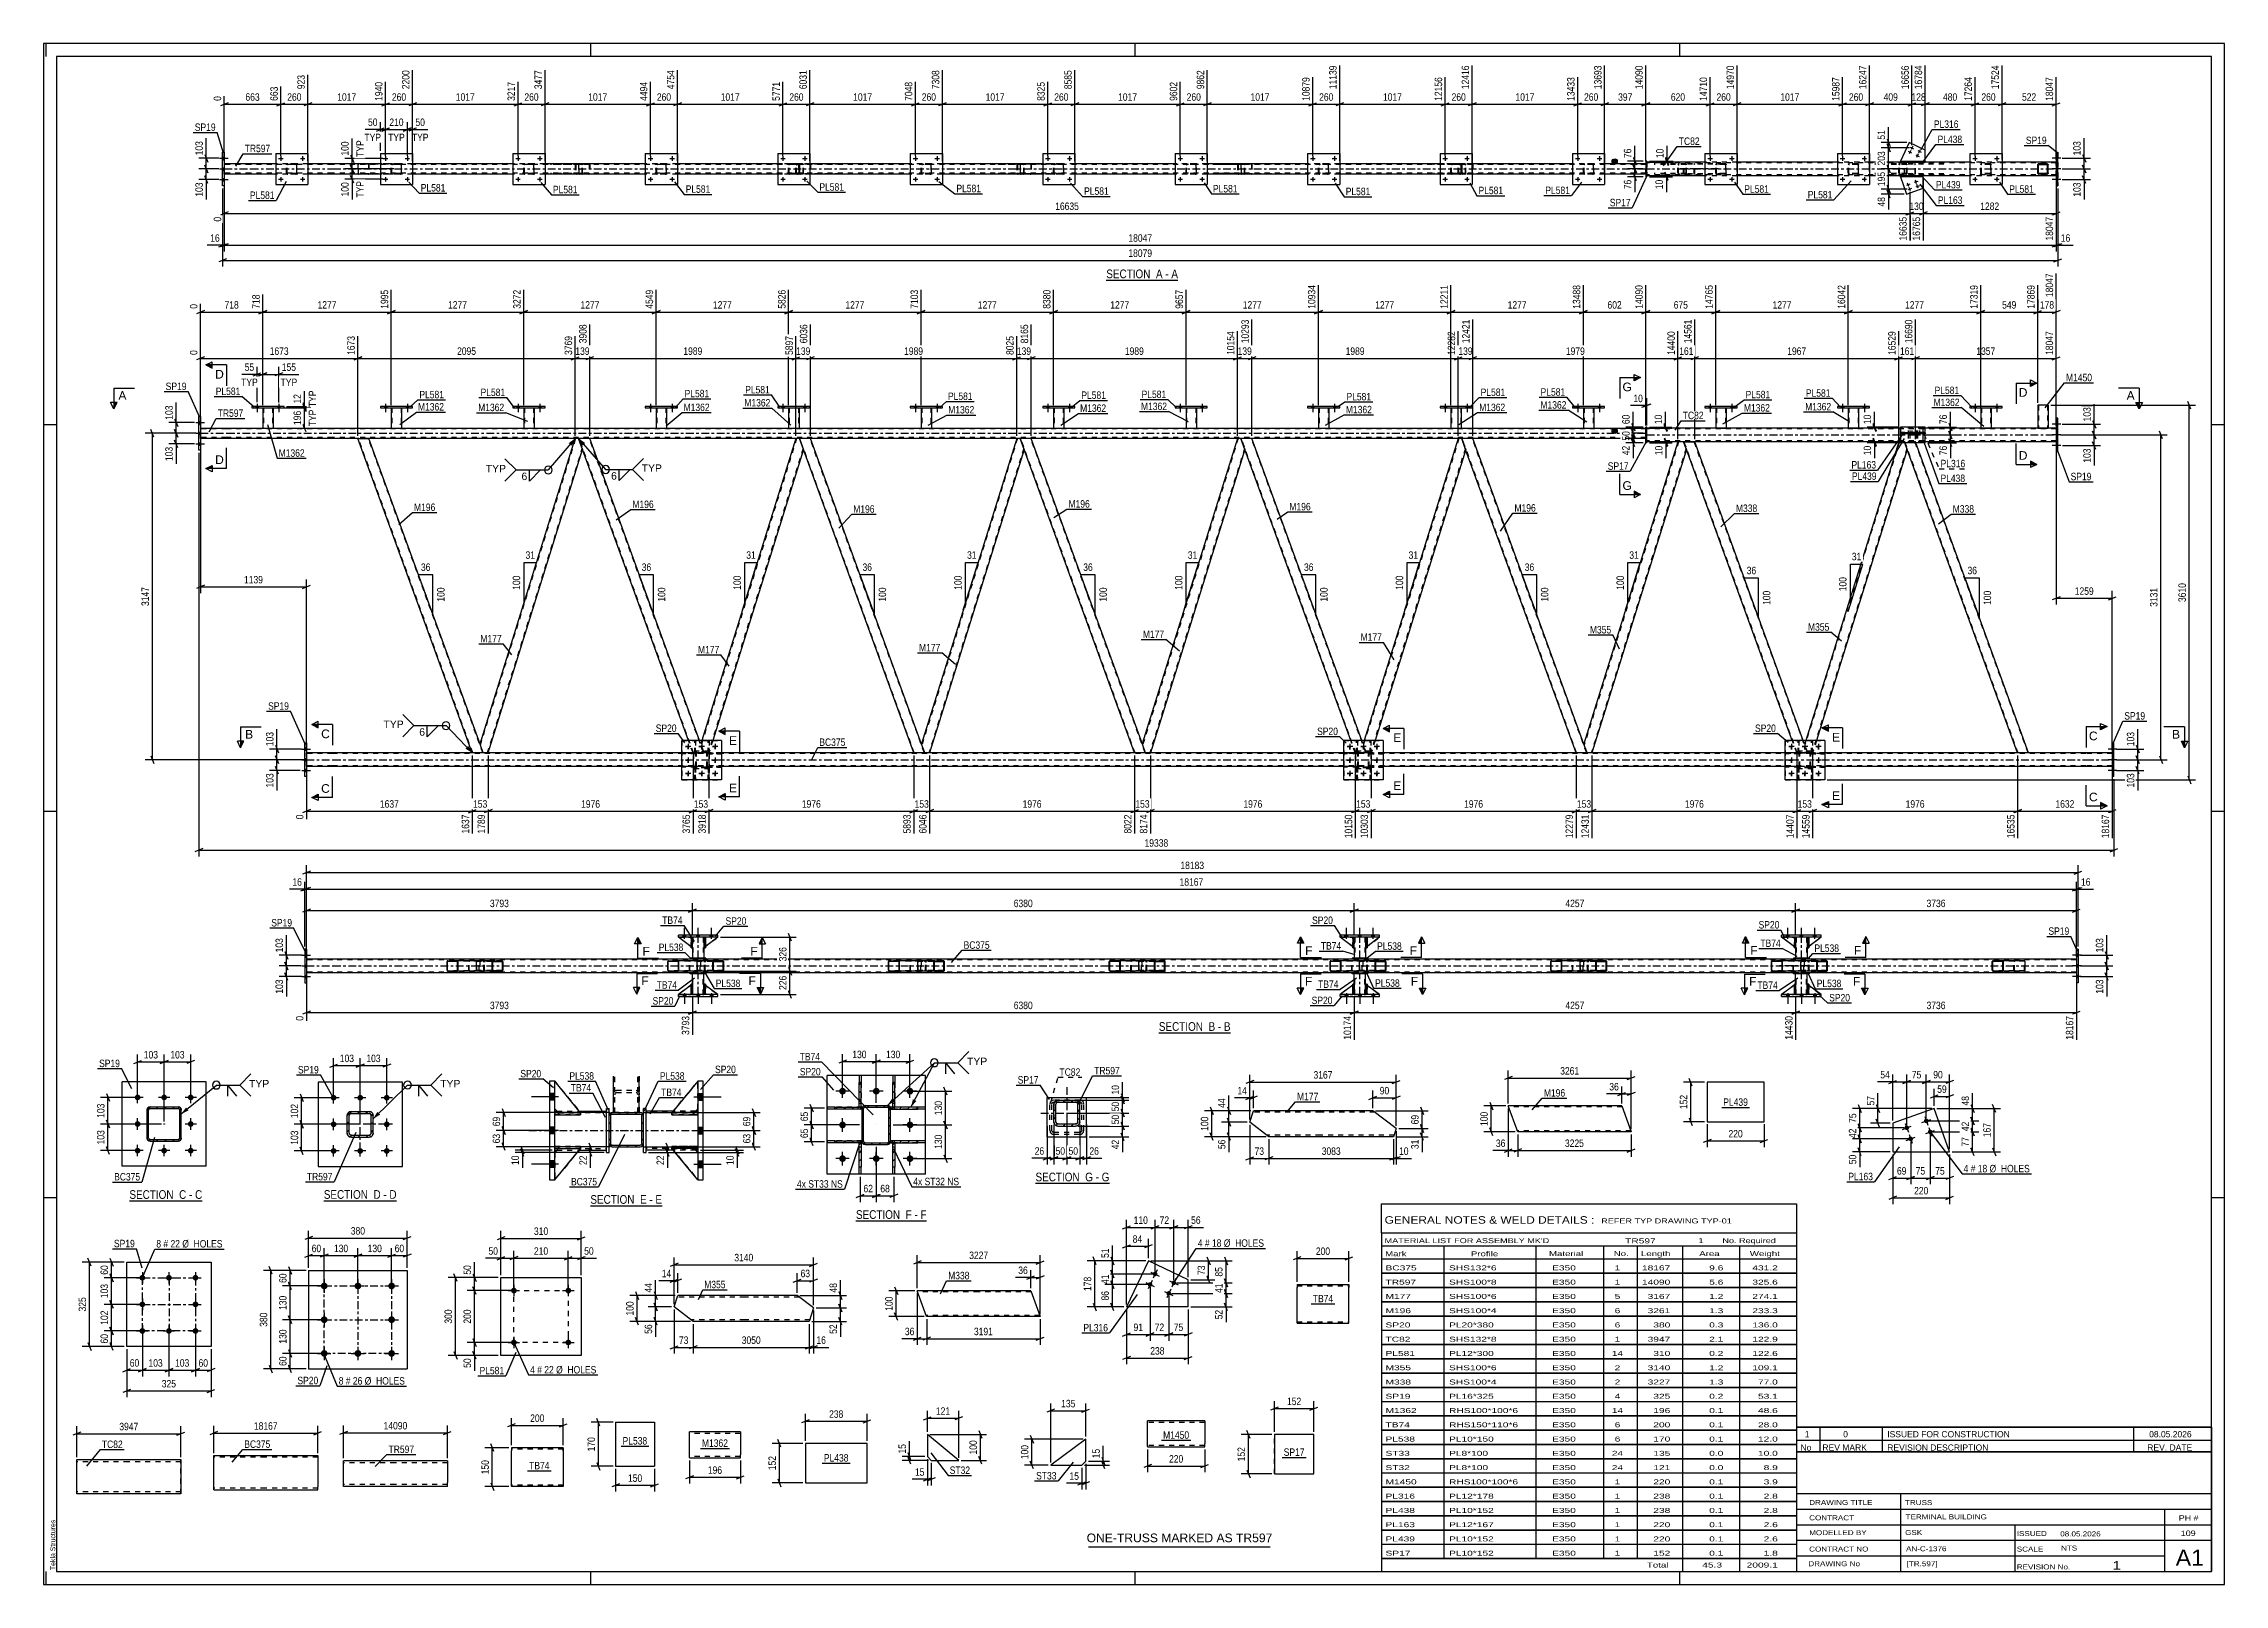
# Paper-space layout 'Layout1' of a CAD drawing. Header units: millimetres. Extents: x 0 to 841, y 0 to 594.
# The model-space entities are those that its viewports show. They can reach past a viewport. Long polylines and large blocks are cut down to what shows.
import ezdxf

# ---------------------------------------------------------------- set-up
doc = ezdxf.new("R2010")
doc.units = ezdxf.units.MM
doc.linetypes.add('DXK_LINE_DOT2', pattern=[3.9198, 1.9599, -1.9599])
doc.linetypes.add('DXK_LINE_DOT3', pattern=[5.9187, 2.979, -0.9799, 0.9799, -0.9799])
doc.layers.add('Viewport layer', color=7, linetype='Continuous', plot=False)
doc.styles.add('Arial', font='ARIAL.TTF', dxfattribs={"height": 0.2})
doc.styles.add('Arial Narrow', font='ARIALN.TTF', dxfattribs={"height": 0.2})

# ---------------------------------------------------------------- blocks, each defined once
blk = doc.blocks.new('Unknown-318889060-18 - 8107')
at = {"color": 6, "linetype": 'Continuous'}
blk.add_line((108.05, 147.9), (136.12, 147.9), dxfattribs=at)
at = {"color": 0, "linetype": 'Continuous'}
blk.add_wipeout([(126.16, 148.65), (126.16, 152.15), (108.05, 152.15), (108.05, 148.65)], dxfattribs=at)
blk.add_wipeout([(129.98, 148.65), (129.98, 152.15), (127.21, 152.15), (127.21, 148.65)], dxfattribs=at)
at = {"color": 7, "linetype": 'Continuous', "style": 'Arial Narrow'}
blk.add_text('SECTION ', height=3.34, dxfattribs=at).set_placement((108.05, 148.65))
at = {"color": 0, "linetype": 'Continuous'}
blk.add_wipeout([(132.3, 148.65), (132.3, 152.15), (131.03, 152.15), (131.03, 148.65)], dxfattribs=at)
blk.add_wipeout([(136.12, 148.65), (136.12, 152.15), (133.35, 152.15), (133.35, 148.65)], dxfattribs=at)
at = {"color": 7, "linetype": 'Continuous', "style": 'Arial Narrow'}
for s, p in [('D', (127.21, 148.65)), ('D', (133.35, 148.65)), ('-', (131.03, 148.65))]:
    blk.add_text(s, height=3.34, dxfattribs=at).set_placement(p)
blk = doc.blocks.new('Unknown-318889060-1133')
at = {"color": 5, "linetype": 'Continuous'}
for p, q in [((841, 594), (0, 594)), ((0, 594), (0, 0)), ((1, 589), (1, 594)), ((836, 589), (5, 589)), ((5, 589), (5, 5)), ((211, 589), (211, 594)), ((421, 589), (421, 594)), ((631, 589), (631, 594)), ((836, 5), (836, 589)), ((841, 0), (841, 594)), ((5, 447), (0, 447)), ((841, 447), (836, 447)), ((5, 298), (0, 298)), ((841, 298), (836, 298)), ((5, 149), (0, 149)), ((841, 149), (836, 149)), ((0, 0), (841, 0)), ((1, 0), (1, 5)), ((5, 5), (836, 5)), ((211, 0), (211, 5)), ((421, 0), (421, 5)), ((631, 0), (631, 5))]:
    blk.add_line(p, q, dxfattribs=at)
at = {"color": 174, "linetype": 'Continuous', "style": 'Arial'}
blk.add_text('Tekla Structures', height=1.9102, rotation=90, dxfattribs=at).set_placement((4.5, 5.5))
blk = doc.blocks.new('Unknown-318889060-19 - 8416')
at = {"color": 6, "linetype": 'Continuous'}
blk.add_line((382.52, 154.64), (411.02, 154.64), dxfattribs=at)
at = {"color": 0, "linetype": 'Continuous'}
blk.add_wipeout([(400.63, 155.39), (400.63, 158.89), (382.52, 158.89), (382.52, 155.39)], dxfattribs=at)
blk.add_wipeout([(404.66, 155.39), (404.66, 158.89), (401.68, 158.89), (401.68, 155.39)], dxfattribs=at)
at = {"color": 7, "linetype": 'Continuous', "style": 'Arial Narrow'}
blk.add_text('SECTION ', height=3.34, dxfattribs=at).set_placement((382.52, 155.39))
at = {"color": 0, "linetype": 'Continuous'}
blk.add_wipeout([(406.99, 155.39), (406.99, 158.89), (405.71, 158.89), (405.71, 155.39)], dxfattribs=at)
blk.add_wipeout([(411.02, 155.39), (411.02, 158.89), (408.04, 158.89), (408.04, 155.39)], dxfattribs=at)
at = {"color": 7, "linetype": 'Continuous', "style": 'Arial Narrow'}
for s, p in [('G', (401.68, 155.39)), ('-', (405.71, 155.39)), ('G', (408.04, 155.39))]:
    blk.add_text(s, height=3.34, dxfattribs=at).set_placement(p)
blk = doc.blocks.new('Unknown-318889060-11 - 5912')
at = {"color": 6, "linetype": 'Continuous'}
blk.add_line((409.82, 502.82), (437.46, 502.82), dxfattribs=at)
at = {"color": 0, "linetype": 'Continuous'}
blk.add_wipeout([(427.92, 503.57), (427.92, 507.07), (409.82, 507.07), (409.82, 503.57)], dxfattribs=at)
blk.add_wipeout([(431.53, 503.57), (431.53, 507.07), (428.97, 507.07), (428.97, 503.57)], dxfattribs=at)
at = {"color": 7, "linetype": 'Continuous', "style": 'Arial Narrow'}
blk.add_text('SECTION ', height=3.34, dxfattribs=at).set_placement((409.82, 503.57))
at = {"color": 0, "linetype": 'Continuous'}
blk.add_wipeout([(433.86, 503.57), (433.86, 507.07), (432.58, 507.07), (432.58, 503.57)], dxfattribs=at)
blk.add_wipeout([(437.46, 503.57), (437.46, 507.07), (434.91, 507.07), (434.91, 503.57)], dxfattribs=at)
at = {"color": 7, "linetype": 'Continuous', "style": 'Arial Narrow'}
for s, p in [('A', (428.97, 503.57)), ('-', (432.58, 503.57)), ('A', (434.91, 503.57))]:
    blk.add_text(s, height=3.34, dxfattribs=at).set_placement(p)
blk = doc.blocks.new('Unknown-318889060-12 - 3381')
at = {"color": 6, "linetype": 'Continuous'}
blk.add_line((430.08, 212.65), (457.72, 212.65), dxfattribs=at)
at = {"color": 0, "linetype": 'Continuous'}
blk.add_wipeout([(448.19, 213.4), (448.19, 216.9), (430.08, 216.9), (430.08, 213.4)], dxfattribs=at)
blk.add_wipeout([(451.79, 213.4), (451.79, 216.9), (449.24, 216.9), (449.24, 213.4)], dxfattribs=at)
at = {"color": 7, "linetype": 'Continuous', "style": 'Arial Narrow'}
blk.add_text('SECTION ', height=3.34, dxfattribs=at).set_placement((430.08, 213.4))
at = {"color": 0, "linetype": 'Continuous'}
blk.add_wipeout([(454.12, 213.4), (454.12, 216.9), (452.84, 216.9), (452.84, 213.4)], dxfattribs=at)
blk.add_wipeout([(457.72, 213.4), (457.72, 216.9), (455.17, 216.9), (455.17, 213.4)], dxfattribs=at)
at = {"color": 7, "linetype": 'Continuous', "style": 'Arial Narrow'}
for s, p in [('B', (449.24, 213.4)), ('-', (452.84, 213.4)), ('B', (455.17, 213.4))]:
    blk.add_text(s, height=3.34, dxfattribs=at).set_placement(p)
blk = doc.blocks.new('Unknown-318889060-13 - 15324')
at = {"color": 6, "linetype": 'Continuous'}
blk.add_line((33.09, 147.87), (61.16, 147.87), dxfattribs=at)
at = {"color": 0, "linetype": 'Continuous'}
blk.add_wipeout([(51.2, 148.62), (51.2, 152.12), (33.09, 152.12), (33.09, 148.62)], dxfattribs=at)
blk.add_wipeout([(55.02, 148.62), (55.02, 152.12), (52.25, 152.12), (52.25, 148.62)], dxfattribs=at)
at = {"color": 7, "linetype": 'Continuous', "style": 'Arial Narrow'}
blk.add_text('SECTION ', height=3.34, dxfattribs=at).set_placement((33.09, 148.62))
at = {"color": 0, "linetype": 'Continuous'}
blk.add_wipeout([(57.35, 148.62), (57.35, 152.12), (56.07, 152.12), (56.07, 148.62)], dxfattribs=at)
blk.add_wipeout([(61.16, 148.62), (61.16, 152.12), (58.4, 152.12), (58.4, 148.62)], dxfattribs=at)
at = {"color": 7, "linetype": 'Continuous', "style": 'Arial Narrow'}
for s, p in [('C', (52.25, 148.62)), ('C', (58.4, 148.62)), ('-', (56.07, 148.62))]:
    blk.add_text(s, height=3.34, dxfattribs=at).set_placement(p)
blk = doc.blocks.new('Unknown-318889060-16 - 7337')
at = {"color": 6, "linetype": 'Continuous'}
blk.add_line((210.85, 145.98), (238.5, 145.98), dxfattribs=at)
at = {"color": 0, "linetype": 'Continuous'}
blk.add_wipeout([(228.96, 146.73), (228.96, 150.23), (210.85, 150.23), (210.85, 146.73)], dxfattribs=at)
blk.add_wipeout([(232.56, 146.73), (232.56, 150.23), (230.01, 150.23), (230.01, 146.73)], dxfattribs=at)
at = {"color": 7, "linetype": 'Continuous', "style": 'Arial Narrow'}
blk.add_text('SECTION ', height=3.34, dxfattribs=at).set_placement((210.85, 146.73))
at = {"color": 0, "linetype": 'Continuous'}
blk.add_wipeout([(234.89, 146.73), (234.89, 150.23), (233.61, 150.23), (233.61, 146.73)], dxfattribs=at)
blk.add_wipeout([(238.5, 146.73), (238.5, 150.23), (235.94, 150.23), (235.94, 146.73)], dxfattribs=at)
at = {"color": 7, "linetype": 'Continuous', "style": 'Arial Narrow'}
for s, p in [('E', (230.01, 146.73)), ('-', (233.61, 146.73)), ('E', (235.94, 146.73))]:
    blk.add_text(s, height=3.34, dxfattribs=at).set_placement(p)
blk = doc.blocks.new('Unknown-318889060-17 - 6945')
at = {"color": 6, "linetype": 'Continuous'}
blk.add_line((313.29, 140.16), (340.5, 140.16), dxfattribs=at)
at = {"color": 0, "linetype": 'Continuous'}
blk.add_wipeout([(331.4, 140.91), (331.4, 144.41), (313.29, 144.41), (313.29, 140.91)], dxfattribs=at)
blk.add_wipeout([(334.79, 140.91), (334.79, 144.41), (332.45, 144.41), (332.45, 140.91)], dxfattribs=at)
at = {"color": 7, "linetype": 'Continuous', "style": 'Arial Narrow'}
blk.add_text('SECTION ', height=3.34, dxfattribs=at).set_placement((313.29, 140.91))
at = {"color": 0, "linetype": 'Continuous'}
blk.add_wipeout([(337.11, 140.91), (337.11, 144.41), (335.84, 144.41), (335.84, 140.91)], dxfattribs=at)
blk.add_wipeout([(340.5, 140.91), (340.5, 144.41), (338.16, 144.41), (338.16, 140.91)], dxfattribs=at)
at = {"color": 7, "linetype": 'Continuous', "style": 'Arial Narrow'}
for s, p in [('F', (332.45, 140.91)), ('F', (338.16, 140.91)), ('-', (335.84, 140.91))]:
    blk.add_text(s, height=3.34, dxfattribs=at).set_placement(p)
blk = doc.blocks.new('Part-318889060-8401 - 8397')
at = {"color": 2, "linetype": 'Continuous'}
for p, q in [((447.76, 63), (425.76, 63)), ((425.76, 53.09), (425.76, 63)), ((447.76, 63), (447.76, 54.2)), ((425.76, 53.09), (425.76, 53)), ((425.76, 53), (447.76, 53)), ((447.76, 53), (447.76, 54.2))]:
    blk.add_line(p, q, dxfattribs=at)
at = {"color": 7, "linetype": 'DXK_LINE_DOT2'}
for p, q in [((447.76, 62.4), (425.76, 62.4)), ((425.76, 53.6), (425.76, 53.65)), ((447.76, 53.6), (425.76, 53.6)), ((447.76, 53.65), (447.76, 53.97)), ((447.76, 53.6), (447.76, 53.65))]:
    blk.add_line(p, q, dxfattribs=at)
blk = doc.blocks.new('Bolt-318889060-2939 - 2905')
at = {"linetype": 'Continuous'}
for points in [[(108.21, 116.34, -1), (108.21, 113.74, -1)], [(121.21, 116.34, -1), (121.21, 113.74, -1)], [(134.21, 116.34, -1), (134.21, 113.74, -1)], [(108.21, 103.34, -1), (108.21, 100.74, -1)], [(134.21, 103.34, -1), (134.21, 100.74, -1)], [(108.21, 90.34, -1), (108.21, 87.74, -1)], [(121.21, 90.34, -1), (121.21, 87.74, -1)], [(134.21, 90.34, -1), (134.21, 87.74, -1)]]:
    blk.add_hatch(color=1, dxfattribs=at).paths.add_polyline_path(points)
at = {"color": 1, "linetype": 'Continuous'}
for p, q in [((105.61, 115.04), (110.81, 115.04)), ((108.21, 117.64), (108.21, 112.44)), ((118.61, 115.04), (123.81, 115.04)), ((121.21, 117.64), (121.21, 112.44)), ((131.61, 115.04), (136.81, 115.04)), ((134.21, 117.64), (134.21, 112.44)), ((105.61, 102.04), (110.81, 102.04)), ((108.21, 104.64), (108.21, 99.44)), ((131.61, 102.04), (136.81, 102.04)), ((134.21, 104.64), (134.21, 99.44)), ((105.61, 89.04), (110.81, 89.04)), ((108.21, 91.64), (108.21, 86.44)), ((118.61, 89.04), (123.81, 89.04)), ((121.21, 91.64), (121.21, 86.44)), ((131.61, 89.04), (136.81, 89.04)), ((134.21, 91.64), (134.21, 86.44))]:
    blk.add_line(p, q, dxfattribs=at)
blk = doc.blocks.new('Part-318889060-2954 - 2905')
at = {"color": 2, "linetype": 'Continuous'}
for p, q in [((102.21, 121.04), (102.21, 83.04)), ((102.21, 121.04), (140.21, 121.04)), ((140.21, 121.04), (140.21, 83.04)), ((102.21, 83.04), (140.21, 83.04))]:
    blk.add_line(p, q, dxfattribs=at)
blk = doc.blocks.new('Part-318889060-8278 - 8107')
at = {"linetype": 'Continuous'}
h = blk.add_hatch(dxfattribs=at)
h.set_pattern_fill('', scale=0.7, style=0, pattern_type=0)
h.set_pattern_definition([(45, (118.6867, 182.3574), (-1.57154, 1.57154), [])])
h.paths.add_polyline_path([(125.49, 182.36), (118.69, 182.36), (118.07, 182.24), (117.56, 181.89), (117.21, 181.37), (117.09, 180.76), (117.09, 173.96), (117.21, 173.35), (117.56, 172.83), (118.07, 172.48), (118.69, 172.36), (125.49, 172.36), (126.1, 172.48), (126.62, 172.83), (126.96, 173.35), (127.09, 173.96), (127.09, 180.76), (126.96, 181.37), (126.62, 181.89), (126.1, 182.24)])
h.paths.add_polyline_path([(126.23, 181.06), (126.29, 180.76), (126.29, 173.96), (126.23, 173.65), (126.05, 173.39), (125.79, 173.22), (125.49, 173.16), (118.69, 173.16), (118.38, 173.22), (118.12, 173.39), (117.95, 173.65), (117.89, 173.96), (117.89, 180.76), (117.95, 181.06), (118.12, 181.32), (118.38, 181.5), (118.69, 181.56), (125.49, 181.56), (125.79, 181.5), (126.05, 181.32)])
at = {"color": 7, "linetype": 'DXK_LINE_DOT3'}
for p, q in [((122.09, 167.36), (122.09, 187.36)), ((132.09, 177.36), (112.09, 177.36))]:
    blk.add_line(p, q, dxfattribs=at)
at = {"color": 7, "linetype": 'DXK_LINE_DOT2'}
for p, q in [((117.09, 180.76), (117.21, 181.37)), ((117.09, 173.96), (117.09, 180.76)), ((117.95, 181.06), (117.89, 180.76)), ((117.89, 173.96), (117.89, 180.76)), ((118.07, 182.24), (118.69, 182.36)), ((118.69, 181.56), (118.38, 181.5)), ((118.69, 182.36), (125.49, 182.36)), ((118.69, 181.56), (125.49, 181.56)), ((125.49, 182.36), (126.1, 182.24)), ((125.79, 181.5), (125.49, 181.56)), ((126.29, 180.76), (126.23, 181.06)), ((126.29, 173.96), (126.29, 180.76)), ((126.96, 181.37), (127.09, 180.76)), ((127.09, 173.96), (127.09, 180.76)), ((117.21, 173.35), (117.09, 173.96)), ((117.89, 173.96), (117.95, 173.65)), ((118.69, 172.36), (118.07, 172.48)), ((118.38, 173.22), (118.69, 173.16)), ((118.69, 173.16), (125.49, 173.16)), ((118.69, 172.36), (125.49, 172.36)), ((125.49, 173.16), (125.79, 173.22)), ((126.1, 172.48), (125.49, 172.36)), ((126.23, 173.65), (126.29, 173.96)), ((127.09, 173.96), (126.96, 173.35))]:
    blk.add_line(p, q, dxfattribs=at)
at = {"color": 2, "linetype": 'Continuous'}
for p, q in [((117.21, 181.37), (117.09, 180.76)), ((117.09, 173.96), (117.09, 180.76)), ((117.89, 180.76), (117.95, 181.06)), ((117.89, 173.96), (117.89, 180.76)), ((118.69, 182.36), (118.07, 182.24)), ((118.38, 181.5), (118.69, 181.56)), ((118.69, 182.36), (125.49, 182.36)), ((118.69, 181.56), (125.49, 181.56)), ((126.1, 182.24), (125.49, 182.36)), ((125.49, 181.56), (125.79, 181.5)), ((126.23, 181.06), (126.29, 180.76)), ((126.29, 173.96), (126.29, 180.76)), ((127.09, 180.76), (126.96, 181.37)), ((127.09, 173.96), (127.09, 180.76)), ((117.09, 173.96), (117.21, 173.35)), ((117.95, 173.65), (117.89, 173.96)), ((118.07, 172.48), (118.69, 172.36)), ((118.69, 173.16), (118.38, 173.22)), ((118.69, 173.16), (125.49, 173.16)), ((118.69, 172.36), (125.49, 172.36)), ((125.79, 173.22), (125.49, 173.16)), ((125.49, 172.36), (126.1, 172.48)), ((126.29, 173.96), (126.23, 173.65)), ((126.96, 173.35), (127.09, 173.96))]:
    blk.add_line(p, q, dxfattribs=at)
at = {"color": 7, "linetype": 'DXK_LINE_DOT2'}
for centre, radius, start, end in [((118.69, 180.76), 1.6, 112.5, 157.5), ((118.69, 180.76), 0.8, 112.5, 157.5), ((125.49, 180.76), 0.8, 22.5, 67.5), ((125.49, 180.76), 1.6, 22.5, 67.5), ((118.69, 173.96), 1.6, 202.5, 247.5), ((118.69, 173.96), 0.8, 202.5, 247.5), ((125.49, 173.96), 0.8, 292.5, 337.5), ((125.49, 173.96), 1.6, 292.5, 337.5)]:
    blk.add_arc(centre, radius, start, end, dxfattribs=at)
at = {"color": 2, "linetype": 'Continuous'}
for centre, radius, start, end in [((118.69, 180.76), 1.6, 112.5, 157.5), ((118.69, 180.76), 0.8, 112.5, 157.5), ((125.49, 180.76), 0.8, 22.5, 67.5), ((125.49, 180.76), 1.6, 22.5, 67.5), ((118.69, 173.96), 1.6, 202.5, 247.5), ((118.69, 173.96), 0.8, 202.5, 247.5), ((125.49, 173.96), 0.8, 292.5, 337.5), ((125.49, 173.96), 1.6, 292.5, 337.5)]:
    blk.add_arc(centre, radius, start, end, dxfattribs=at)
blk = doc.blocks.new('Part-318889060-8159 - 8107')
at = {"color": 2, "linetype": 'Continuous'}
for p, q in [((138.34, 193.61), (105.84, 193.61)), ((105.84, 193.61), (105.84, 161.11)), ((138.34, 161.11), (138.34, 193.61)), ((105.84, 161.11), (138.34, 161.11))]:
    blk.add_line(p, q, dxfattribs=at)
blk = doc.blocks.new('Bolt-318889060-8199 - 8107')
at = {"linetype": 'Continuous'}
for points in [[(111.84, 186.51, -1), (111.84, 188.71, -1)], [(122.09, 186.51, -1), (122.09, 188.71, -1)], [(132.34, 186.51, -1), (132.34, 188.71, -1)], [(111.84, 176.26, -1), (111.84, 178.46, -1)], [(132.34, 176.26, -1), (132.34, 178.46, -1)], [(111.84, 166.01, -1), (111.84, 168.21, -1)], [(122.09, 166.01, -1), (122.09, 168.21, -1)], [(132.34, 166.01, -1), (132.34, 168.21, -1)]]:
    blk.add_hatch(color=1, dxfattribs=at).paths.add_polyline_path(points)
at = {"color": 1, "linetype": 'Continuous'}
for p, q in [((114.04, 187.61), (109.64, 187.61)), ((111.84, 185.41), (111.84, 189.81)), ((124.29, 187.61), (119.89, 187.61)), ((122.09, 185.41), (122.09, 189.81)), ((134.54, 187.61), (130.14, 187.61)), ((132.34, 185.41), (132.34, 189.81)), ((114.04, 177.36), (109.64, 177.36)), ((111.84, 175.16), (111.84, 179.56)), ((134.54, 177.36), (130.14, 177.36)), ((132.34, 175.16), (132.34, 179.56)), ((111.84, 164.91), (111.84, 169.31)), ((122.09, 164.91), (122.09, 169.31)), ((132.34, 164.91), (132.34, 169.31)), ((114.04, 167.11), (109.64, 167.11)), ((124.29, 167.11), (119.89, 167.11)), ((134.54, 167.11), (130.14, 167.11))]:
    blk.add_line(p, q, dxfattribs=at)
blk = doc.blocks.new('Part-318889060-8442 - 8416')
at = {"color": 2, "linetype": 'Continuous'}
for p, q in [((386.99, 172.51), (386.99, 187.71)), ((386.99, 187.71), (402.19, 187.71)), ((402.19, 172.51), (402.19, 187.71)), ((386.99, 172.51), (402.19, 172.51))]:
    blk.add_line(p, q, dxfattribs=at)
blk = doc.blocks.new('Part-318889060-8506 - 8416')
at = {"color": 7, "linetype": 'DXK_LINE_DOT2'}
for p, q in [((388.11, 185.72), (387.99, 185.11)), ((387.99, 175.11), (387.99, 185.11)), ((388.79, 185.11), (388.85, 185.41)), ((388.79, 185.11), (388.79, 185.11)), ((388.79, 175.11), (388.79, 185.11)), ((389.59, 186.71), (388.98, 186.59)), ((389.28, 185.85), (389.59, 185.91)), ((399.59, 186.71), (389.59, 186.71)), ((389.59, 186.71), (389.59, 186.71)), ((389.59, 185.91), (389.59, 185.91)), ((399.59, 185.91), (389.59, 185.91)), ((399.59, 186.71), (399.59, 186.71)), ((400.2, 186.59), (399.59, 186.71)), ((399.59, 185.91), (399.59, 185.91)), ((399.59, 185.91), (399.9, 185.85)), ((400.33, 185.41), (400.39, 185.11)), ((400.39, 185.11), (400.39, 185.11)), ((400.39, 175.11), (400.39, 185.11)), ((401.19, 185.11), (401.07, 185.72)), ((401.19, 175.11), (401.19, 185.11)), ((387.99, 175.11), (388.11, 174.5)), ((388.79, 175.11), (388.79, 175.11)), ((388.85, 174.8), (388.79, 175.11)), ((388.98, 173.63), (389.59, 173.51)), ((389.59, 174.31), (389.28, 174.37)), ((389.59, 174.31), (389.59, 174.31)), ((389.59, 174.31), (399.59, 174.31)), ((389.59, 173.51), (399.59, 173.51)), ((389.59, 173.51), (389.59, 173.51)), ((399.9, 174.37), (399.59, 174.31)), ((399.59, 174.31), (399.59, 174.31)), ((399.59, 173.51), (400.2, 173.63)), ((399.59, 173.51), (399.59, 173.51)), ((400.39, 175.11), (400.33, 174.8)), ((400.39, 175.11), (400.39, 175.11)), ((401.07, 174.5), (401.19, 175.11))]:
    blk.add_line(p, q, dxfattribs=at)
for centre, radius, start, end in [((389.59, 185.11), 1.6, 112.5, 157.5), ((389.59, 185.11), 0.8, 112.5, 157.5), ((399.59, 185.11), 0.8, 22.5, 67.5), ((399.59, 185.11), 1.6, 22.5, 67.5), ((389.59, 175.11), 1.6, 202.5, 247.5), ((389.59, 175.11), 0.8, 202.5, 247.5), ((399.59, 175.11), 0.8, 292.5, 337.5), ((399.59, 175.11), 1.6, 292.5, 337.5)]:
    blk.add_arc(centre, radius, start, end, dxfattribs=at)
blk = doc.blocks.new('Part-318889060-8511 - 8416')
at = {"linetype": 'Continuous'}
h = blk.add_hatch(dxfattribs=at)
h.set_pattern_fill('', scale=0.7, style=0, pattern_type=0)
h.set_pattern_definition([(45, (390.5777, 186.586), (-1.57154, 1.57154), [])])
h.paths.add_polyline_path([(391.19, 186.71), (390.58, 186.59), (390.06, 186.24), (389.71, 185.72), (389.59, 185.11), (389.59, 178.31), (389.71, 177.7), (390.06, 177.18), (390.58, 176.83), (391.19, 176.71), (397.99, 176.71), (398.6, 176.83), (399.12, 177.18), (399.47, 177.7), (399.59, 178.31), (399.59, 185.11), (399.47, 185.72), (399.12, 186.24), (398.6, 186.59), (397.99, 186.71)])
h.paths.add_polyline_path([(397.99, 185.91), (398.3, 185.85), (398.56, 185.67), (398.73, 185.41), (398.79, 185.11), (398.79, 178.31), (398.73, 178), (398.56, 177.74), (398.3, 177.57), (397.99, 177.51), (391.19, 177.51), (390.88, 177.57), (390.62, 177.74), (390.45, 178), (390.39, 178.31), (390.39, 185.11), (390.45, 185.41), (390.62, 185.67), (390.88, 185.85), (391.19, 185.91)])
at = {"color": 7, "linetype": 'DXK_LINE_DOT2'}
for p, q in [((389.59, 185.11), (389.71, 185.72)), ((389.59, 185.11), (389.59, 178.31)), ((389.59, 185.11), (389.59, 185.11)), ((390.45, 185.41), (390.39, 185.11)), ((390.39, 178.31), (390.39, 185.11)), ((390.58, 186.59), (391.19, 186.71)), ((391.19, 185.91), (390.88, 185.85)), ((391.19, 186.71), (397.99, 186.71)), ((391.19, 185.91), (397.99, 185.91)), ((397.99, 186.71), (398.6, 186.59)), ((398.3, 185.85), (397.99, 185.91)), ((398.79, 185.11), (398.73, 185.41)), ((398.79, 178.31), (398.79, 185.11)), ((399.47, 185.72), (399.59, 185.11)), ((399.59, 178.31), (399.59, 185.11)), ((389.71, 177.7), (389.59, 178.31)), ((390.39, 178.31), (390.45, 178)), ((391.19, 176.71), (390.58, 176.83)), ((390.88, 177.57), (391.19, 177.51)), ((391.19, 177.51), (397.99, 177.51)), ((391.19, 176.71), (397.99, 176.71)), ((397.99, 177.51), (398.3, 177.57)), ((398.6, 176.83), (397.99, 176.71)), ((398.73, 178), (398.79, 178.31)), ((399.59, 178.31), (399.47, 177.7))]:
    blk.add_line(p, q, dxfattribs=at)
at = {"color": 2, "linetype": 'Continuous'}
for p, q in [((389.71, 185.72), (389.59, 185.11)), ((389.59, 185.11), (389.59, 185.11)), ((389.59, 178.31), (389.59, 185.11)), ((390.39, 185.11), (390.45, 185.41)), ((390.39, 185.11), (390.39, 185.11)), ((390.39, 178.31), (390.39, 185.11)), ((391.19, 186.71), (390.58, 186.59)), ((390.88, 185.85), (391.19, 185.91)), ((391.19, 186.71), (391.19, 186.71)), ((391.19, 186.71), (397.99, 186.71)), ((391.19, 185.91), (391.19, 185.91)), ((391.19, 185.91), (397.99, 185.91)), ((397.99, 186.71), (397.99, 186.71)), ((398.6, 186.59), (397.99, 186.71)), ((397.99, 185.91), (397.99, 185.91)), ((397.99, 185.91), (398.3, 185.85)), ((398.73, 185.41), (398.79, 185.11)), ((398.79, 185.11), (398.79, 185.11)), ((398.79, 178.31), (398.79, 185.11)), ((399.59, 185.11), (399.47, 185.72)), ((399.59, 185.11), (399.59, 185.11)), ((399.59, 178.31), (399.59, 185.11)), ((389.59, 178.31), (389.59, 178.31)), ((389.59, 178.31), (389.71, 177.7)), ((390.39, 178.31), (390.39, 178.31)), ((390.45, 178), (390.39, 178.31)), ((390.58, 176.83), (391.19, 176.71)), ((391.19, 177.51), (390.88, 177.57)), ((391.19, 177.51), (391.19, 177.51)), ((391.19, 177.51), (397.99, 177.51)), ((391.19, 176.71), (391.19, 176.71)), ((391.19, 176.71), (397.99, 176.71)), ((398.3, 177.57), (397.99, 177.51)), ((397.99, 177.51), (397.99, 177.51)), ((397.99, 176.71), (398.6, 176.83)), ((397.99, 176.71), (397.99, 176.71)), ((398.79, 178.31), (398.73, 178)), ((398.79, 178.31), (398.79, 178.31)), ((399.47, 177.7), (399.59, 178.31)), ((399.59, 178.31), (399.59, 178.31))]:
    blk.add_line(p, q, dxfattribs=at)
at = {"color": 7, "linetype": 'DXK_LINE_DOT3'}
for p, q in [((394.59, 191.71), (394.59, 171.71)), ((384.59, 181.71), (404.59, 181.71))]:
    blk.add_line(p, q, dxfattribs=at)
at = {"color": 7, "linetype": 'DXK_LINE_DOT2'}
for centre, radius, start, end in [((391.19, 185.11), 1.6, 112.5, 157.5), ((391.19, 185.11), 0.8, 112.5, 157.5), ((397.99, 185.11), 0.8, 22.5, 67.5), ((397.99, 185.11), 1.6, 22.5, 67.5), ((391.19, 178.31), 1.6, 202.5, 247.5), ((391.19, 178.31), 0.8, 202.5, 247.5), ((397.99, 178.31), 0.8, 292.5, 337.5), ((397.99, 178.31), 1.6, 292.5, 337.5)]:
    blk.add_arc(centre, radius, start, end, dxfattribs=at)
at = {"color": 2, "linetype": 'Continuous'}
for centre, radius, start, end in [((391.19, 185.11), 1.6, 112.5, 157.5), ((391.19, 185.11), 0.8, 112.5, 157.5), ((397.99, 185.11), 0.8, 22.5, 67.5), ((397.99, 185.11), 1.6, 22.5, 67.5), ((391.19, 178.31), 1.6, 202.5, 247.5), ((391.19, 178.31), 0.8, 202.5, 247.5), ((397.99, 178.31), 0.8, 292.5, 337.5), ((397.99, 178.31), 1.6, 292.5, 337.5)]:
    blk.add_arc(centre, radius, start, end, dxfattribs=at)
blk = doc.blocks.new('Part-318889060-6050 - 5912')
at = {"color": 7, "linetype": 'DXK_LINE_DOT2'}
for p, q in [((93.7, 547.21), (93.73, 547.4)), ((93.73, 547.4), (93.7, 547.21)), ((93.7, 544.17), (93.7, 547.21)), ((93.94, 547.21), (93.95, 547.3)), ((93.94, 544.17), (93.94, 547.21)), ((93.95, 547.3), (94.01, 547.38)), ((93.99, 547.65), (94.18, 547.69)), ((94.18, 547.69), (93.99, 547.65)), ((94.01, 547.38), (94.08, 547.43)), ((94.08, 547.43), (94.18, 547.45)), ((97.22, 547.69), (94.18, 547.69)), ((97.22, 547.45), (94.18, 547.45)), ((97.22, 547.69), (97.4, 547.65)), ((97.4, 547.65), (97.22, 547.69)), ((97.22, 547.45), (97.31, 547.43)), ((97.31, 547.43), (97.38, 547.38)), ((97.38, 547.38), (97.44, 547.3)), ((97.44, 547.3), (97.46, 547.21)), ((97.46, 547.21), (97.46, 544.17)), ((97.66, 547.4), (97.7, 547.21)), ((97.7, 547.21), (97.66, 547.4)), ((97.7, 544.17), (97.7, 547.21)), ((93.73, 543.99), (93.7, 544.17)), ((93.7, 544.17), (93.73, 543.99)), ((93.95, 544.08), (93.94, 544.17)), ((94.01, 544), (93.95, 544.08)), ((94.18, 543.69), (93.99, 543.73)), ((93.99, 543.73), (94.18, 543.69)), ((94.08, 543.95), (94.01, 544)), ((94.18, 543.93), (94.08, 543.95)), ((97.22, 543.93), (94.18, 543.93)), ((97.22, 543.69), (94.18, 543.69)), ((97.31, 543.95), (97.22, 543.93)), ((97.4, 543.73), (97.22, 543.69)), ((97.22, 543.69), (97.4, 543.73)), ((97.38, 544), (97.31, 543.95)), ((97.44, 544.08), (97.38, 544)), ((97.46, 544.17), (97.44, 544.08)), ((97.7, 544.17), (97.66, 543.99)), ((97.66, 543.99), (97.7, 544.17))]:
    blk.add_line(p, q, dxfattribs=at)
at = {"color": 7, "linetype": 'DXK_LINE_DOT3'}
blk.add_line((95.7, 545.69), (95.7, 545.69), dxfattribs=at)
at = {"color": 7, "linetype": 'DXK_LINE_DOT2'}
for centre, start, end in [((94.18, 547.21), 112.5, 157.5), ((94.18, 547.21), 112.5, 157.5), ((97.22, 547.21), 22.5, 67.5), ((97.22, 547.21), 22.5, 67.5), ((94.18, 544.17), 202.5, 247.5), ((94.18, 544.17), 202.5, 247.5), ((97.22, 544.17), 292.5, 337.5), ((97.22, 544.17), 292.5, 337.5)]:
    blk.add_arc(centre, 0.48, start, end, dxfattribs=at)
blk = doc.blocks.new('Bolt-318889060-5922 - 5912')
at = {"linetype": 'Continuous'}
for points in [[(776.78, 549.35), (776.78, 550.23), (776.14, 550.23), (776.14, 549.35)], [(776.78, 549.35), (776.78, 550.23), (776.14, 550.23), (776.14, 549.35)], [(776.78, 549.35), (776.78, 550.23), (776.14, 550.23), (776.14, 549.35)], [(776.78, 545.25), (776.78, 546.13), (776.14, 546.13), (776.14, 545.25)], [(776.78, 545.25), (776.78, 546.13), (776.14, 546.13), (776.14, 545.25)], [(776.78, 541.15), (776.78, 542.03), (776.14, 542.03), (776.14, 541.15)], [(776.78, 541.15), (776.78, 542.03), (776.14, 542.03), (776.14, 541.15)], [(776.78, 541.15), (776.78, 542.03), (776.14, 542.03), (776.14, 541.15)]]:
    blk.add_hatch(color=1, dxfattribs=at).paths.add_polyline_path(points)
at = {"color": 1, "linetype": 'Continuous'}
for p, q in [((777.94, 549.79), (774.62, 549.79)), ((777.94, 549.79), (774.62, 549.79)), ((777.94, 549.79), (774.62, 549.79)), ((776.78, 550.23), (776.14, 550.23)), ((776.78, 550.23), (776.14, 550.23)), ((776.78, 550.23), (776.14, 550.23)), ((776.78, 549.35), (776.14, 549.35)), ((776.78, 549.35), (776.14, 549.35)), ((776.78, 549.35), (776.14, 549.35)), ((777.94, 545.69), (774.62, 545.69)), ((777.94, 545.69), (774.62, 545.69)), ((777.94, 541.59), (774.62, 541.59)), ((777.94, 541.59), (774.62, 541.59)), ((777.94, 541.59), (774.62, 541.59)), ((776.78, 546.13), (776.14, 546.13)), ((776.78, 546.13), (776.14, 546.13)), ((776.78, 545.25), (776.14, 545.25)), ((776.78, 545.25), (776.14, 545.25)), ((776.78, 542.03), (776.14, 542.03)), ((776.78, 542.03), (776.14, 542.03)), ((776.78, 542.03), (776.14, 542.03)), ((776.78, 541.15), (776.14, 541.15)), ((776.78, 541.15), (776.14, 541.15)), ((776.78, 541.15), (776.14, 541.15))]:
    blk.add_line(p, q, dxfattribs=at)
blk = doc.blocks.new('Bolt-318889060-5994 - 5912')
at = {"linetype": 'Continuous'}
for points in [[(720.06, 552.03, -1), (719.41, 552.34, -1)], [(720.83, 553.66, -1), (720.18, 553.96, -1)], [(722.96, 550.66, -1), (722.31, 550.97, -1)], [(723.73, 552.29, -1), (723.08, 552.6, -1)]]:
    blk.add_hatch(color=1, dxfattribs=at).paths.add_polyline_path(points)
at = {"color": 1, "linetype": 'Continuous'}
for p, q in [((719.09, 552.49), (720.39, 551.88)), ((720.05, 552.83), (719.43, 551.53)), ((719.86, 554.12), (721.16, 553.5)), ((720.82, 554.46), (720.2, 553.16)), ((721.98, 551.12), (723.28, 550.51)), ((722.94, 551.47), (722.32, 550.16)), ((722.75, 552.75), (724.05, 552.13)), ((723.71, 553.09), (723.09, 551.79))]:
    blk.add_line(p, q, dxfattribs=at)
blk = doc.blocks.new('Bolt-318889060-6043 - 5912')
at = {"linetype": 'Continuous'}
for points in [[(489.88, 549.69, -1), (489, 549.69, -1)], [(498.28, 549.69, -1), (497.4, 549.69, -1)]]:
    blk.add_hatch(color=1, dxfattribs=at).paths.add_polyline_path(points)
at = {"color": 1, "linetype": 'Continuous'}
for p, q in [((488.56, 549.69), (490.32, 549.69)), ((489.44, 550.57), (489.44, 548.81)), ((496.96, 549.69), (498.72, 549.69)), ((497.84, 550.57), (497.84, 548.81))]:
    blk.add_line(p, q, dxfattribs=at)
blk = doc.blocks.new('Part-318889060-5951 - 5912')
at = {"color": 2, "linetype": 'Continuous'}
for p, q in [((618.27, 548.73), (617.87, 548.73)), ((617.87, 548.73), (617.87, 542.65)), ((618.27, 542.65), (618.27, 548.73)), ((618.27, 542.65), (617.87, 542.65))]:
    blk.add_line(p, q, dxfattribs=at)
blk = doc.blocks.new('Bolt-318889060-5983 - 5912')
at = {"linetype": 'Continuous'}
for points in [[(718.73, 539.46, -1), (719.41, 539.7, -1)], [(719.34, 537.77, -1), (720.02, 538.01, -1)], [(721.75, 540.53, -1), (722.43, 540.77, -1)], [(722.35, 538.84, -1), (723.03, 539.08, -1)]]:
    blk.add_hatch(color=1, dxfattribs=at).paths.add_polyline_path(points)
at = {"color": 1, "linetype": 'Continuous'}
for p, q in [((719.75, 539.82), (718.4, 539.34)), ((719.31, 538.9), (718.83, 540.26)), ((719.92, 537.21), (719.44, 538.57)), ((722.77, 540.89), (721.41, 540.41)), ((722.33, 539.97), (721.85, 541.33)), ((723.37, 539.2), (722.01, 538.72)), ((722.93, 538.28), (722.45, 539.64)), ((720.35, 538.13), (719, 537.65))]:
    blk.add_line(p, q, dxfattribs=at)
blk = doc.blocks.new('Part-318889060-5919 - 5912')
at = {"linetype": 'Continuous'}
blk.add_hatch(color=2, dxfattribs=at).paths.add_polyline_path([(605.87, 547.69), (605.07, 549.09), (606.67, 549.09)])
at = {"color": 2, "linetype": 'Continuous'}
for p, q in [((79.8, 547.69), (69.68, 547.69)), ((89.5, 547.69), (79.9, 547.69)), ((111.5, 547.69), (101.9, 547.69)), ((129.88, 547.69), (111.6, 547.69)), ((180.96, 547.69), (142.28, 547.69)), ((232.04, 547.69), (193.36, 547.69)), ((283.12, 547.69), (244.44, 547.69)), ((334.2, 547.69), (295.52, 547.69)), ((385.28, 547.69), (346.6, 547.69)), ((436.36, 547.69), (397.68, 547.69)), ((487.44, 547.69), (448.76, 547.69)), ((538.52, 547.69), (499.84, 547.69)), ((589.6, 547.69), (550.92, 547.69)), ((617.87, 547.69), (602, 547.69)), ((605.87, 547.69), (605.07, 549.09)), ((605.07, 549.09), (606.67, 549.09)), ((606.67, 549.09), (605.87, 547.69)), ((79.8, 543.69), (69.68, 543.69)), ((89.5, 543.69), (79.9, 543.69)), ((111.5, 543.69), (101.9, 543.69)), ((129.88, 543.69), (111.6, 543.69)), ((180.96, 543.69), (142.28, 543.69)), ((232.04, 543.69), (193.36, 543.69)), ((283.12, 543.69), (244.44, 543.69)), ((334.2, 543.69), (295.52, 543.69)), ((385.28, 543.69), (346.6, 543.69)), ((436.36, 543.69), (397.68, 543.69)), ((487.44, 543.69), (448.76, 543.69)), ((538.52, 543.69), (499.84, 543.69)), ((589.6, 543.69), (550.92, 543.69)), ((617.87, 543.69), (602, 543.69))]:
    blk.add_line(p, q, dxfattribs=at)
at = {"color": 7, "linetype": 'DXK_LINE_DOT2'}
for p, q in [((69.68, 543.69), (69.68, 547.69)), ((79.8, 547.37), (69.68, 547.37)), ((111.5, 547.37), (79.9, 547.37)), ((101.9, 547.69), (89.5, 547.69)), ((617.87, 547.37), (111.6, 547.37)), ((142.28, 547.69), (129.88, 547.69)), ((193.36, 547.69), (180.96, 547.69)), ((244.44, 547.69), (232.04, 547.69)), ((295.52, 547.69), (283.12, 547.69)), ((346.6, 547.69), (334.2, 547.69)), ((397.68, 547.69), (385.28, 547.69)), ((448.76, 547.69), (436.36, 547.69)), ((499.84, 547.69), (487.44, 547.69)), ((550.92, 547.69), (538.52, 547.69)), ((602, 547.69), (589.6, 547.69)), ((617.87, 543.69), (617.87, 547.69)), ((79.8, 544.01), (69.68, 544.01)), ((111.5, 544.01), (79.9, 544.01)), ((101.9, 543.69), (89.5, 543.69)), ((101.9, 543.69), (89.5, 543.69)), ((617.87, 544.01), (111.6, 544.01)), ((142.28, 543.69), (129.88, 543.69)), ((193.36, 543.69), (180.96, 543.69)), ((244.44, 543.69), (232.04, 543.69)), ((295.52, 543.69), (283.12, 543.69)), ((346.6, 543.69), (334.2, 543.69)), ((397.68, 543.69), (385.28, 543.69)), ((448.76, 543.69), (436.36, 543.69)), ((499.84, 543.69), (487.44, 543.69)), ((550.92, 543.69), (538.52, 543.69)), ((602, 543.69), (589.6, 543.69))]:
    blk.add_line(p, q, dxfattribs=at)
at = {"color": 7, "linetype": 'DXK_LINE_DOT3'}
for p, q in [((69.68, 545.69), (79.8, 545.69)), ((79.9, 545.69), (111.5, 545.69)), ((111.6, 545.69), (617.87, 545.69))]:
    blk.add_line(p, q, dxfattribs=at)
at = {"color": 2, "linetype": 'Continuous'}
blk.add_circle((605.87, 548.59), 1, dxfattribs=at)
blk = doc.blocks.new('Part-318889060-6165 - 5912')
at = {"color": 7, "linetype": 'DXK_LINE_DOT2'}
for p, q in [((461.76, 547.49), (461.73, 547.37)), ((461.73, 547.37), (461.73, 544.01)), ((461.9, 547.37), (461.92, 547.43)), ((461.9, 544.01), (461.9, 547.37)), ((461.92, 547.43), (461.95, 547.49)), ((462.07, 547.69), (461.94, 547.67)), ((461.95, 547.49), (462.01, 547.52)), ((462.01, 547.52), (462.07, 547.53)), ((477.4, 547.69), (462.07, 547.69)), ((477.4, 547.53), (462.07, 547.53)), ((465.78, 547.67), (465.65, 547.69)), ((465.65, 547.53), (465.71, 547.52)), ((465.71, 547.52), (465.74, 547.5)), ((465.74, 547.5), (465.77, 547.49)), ((465.77, 547.49), (465.81, 547.43)), ((465.81, 547.43), (465.82, 547.37)), ((465.82, 547.37), (465.82, 544.01)), ((465.99, 547.37), (465.96, 547.49)), ((465.99, 547.37), (465.99, 544.01)), ((461.73, 544.01), (461.76, 543.89)), ((461.92, 543.95), (461.9, 544.01)), ((461.95, 543.9), (461.92, 543.95)), ((461.94, 543.72), (462.07, 543.69)), ((461.95, 543.9), (461.98, 543.88)), ((461.98, 543.88), (462.01, 543.86)), ((462.01, 543.86), (462.07, 543.85)), ((477.4, 543.85), (462.07, 543.85)), ((477.4, 543.69), (462.07, 543.69)), ((465.71, 543.86), (465.65, 543.85)), ((465.65, 543.69), (465.78, 543.72)), ((465.77, 543.9), (465.71, 543.86)), ((465.81, 543.95), (465.77, 543.9)), ((465.82, 544.01), (465.81, 543.95)), ((465.96, 543.89), (465.99, 544.01))]:
    blk.add_line(p, q, dxfattribs=at)
for centre, start, end in [((462.06, 547.36), 110.75831, 155.68004), ((465.66, 547.36), 24.31996, 69.24168), ((462.06, 544.03), 204.31996, 249.24168), ((465.66, 544.03), 290.75831, 335.68004)]:
    blk.add_arc(centre, 0.331, start, end, dxfattribs=at)
blk = doc.blocks.new('Bolt-318889060-5920 - 5912')
at = {"linetype": 'Continuous'}
for points in [[(69.68, 549.35), (69.68, 550.23), (69.04, 550.23), (69.04, 549.35)], [(69.68, 549.35), (69.68, 550.23), (69.04, 550.23), (69.04, 549.35)], [(69.68, 549.35), (69.68, 550.23), (69.04, 550.23), (69.04, 549.35)], [(69.68, 545.25), (69.68, 546.13), (69.04, 546.13), (69.04, 545.25)], [(69.68, 545.25), (69.68, 546.13), (69.04, 546.13), (69.04, 545.25)], [(69.68, 541.15), (69.68, 542.03), (69.04, 542.03), (69.04, 541.15)], [(69.68, 541.15), (69.68, 542.03), (69.04, 542.03), (69.04, 541.15)], [(69.68, 541.15), (69.68, 542.03), (69.04, 542.03), (69.04, 541.15)]]:
    blk.add_hatch(color=1, dxfattribs=at).paths.add_polyline_path(points)
at = {"color": 1, "linetype": 'Continuous'}
for p, q in [((67.88, 549.79), (71.2, 549.79)), ((67.88, 549.79), (71.2, 549.79)), ((67.88, 549.79), (71.2, 549.79)), ((69.04, 550.23), (69.68, 550.23)), ((69.04, 550.23), (69.68, 550.23)), ((69.04, 550.23), (69.68, 550.23)), ((69.04, 549.35), (69.68, 549.35)), ((69.04, 549.35), (69.68, 549.35)), ((69.04, 549.35), (69.68, 549.35)), ((67.88, 545.69), (71.2, 545.69)), ((67.88, 545.69), (71.2, 545.69)), ((67.88, 541.59), (71.2, 541.59)), ((67.88, 541.59), (71.2, 541.59)), ((67.88, 541.59), (71.2, 541.59)), ((69.04, 546.13), (69.68, 546.13)), ((69.04, 546.13), (69.68, 546.13)), ((69.04, 545.25), (69.68, 545.25)), ((69.04, 545.25), (69.68, 545.25)), ((69.04, 542.03), (69.68, 542.03)), ((69.04, 542.03), (69.68, 542.03)), ((69.04, 542.03), (69.68, 542.03)), ((69.04, 541.15), (69.68, 541.15)), ((69.04, 541.15), (69.68, 541.15)), ((69.04, 541.15), (69.68, 541.15))]:
    blk.add_line(p, q, dxfattribs=at)
blk = doc.blocks.new('Bolt-318889060-6020 - 5912')
at = {"linetype": 'Continuous'}
for points in [[(132.32, 541.69, -1), (131.44, 541.69, -1)], [(140.72, 541.69, -1), (139.84, 541.69, -1)]]:
    blk.add_hatch(color=1, dxfattribs=at).paths.add_polyline_path(points)
at = {"color": 1, "linetype": 'Continuous'}
for p, q in [((131, 541.69), (132.76, 541.69)), ((131.88, 542.57), (131.88, 540.81)), ((139.4, 541.69), (141.16, 541.69)), ((140.28, 542.57), (140.28, 540.81))]:
    blk.add_line(p, q, dxfattribs=at)
blk = doc.blocks.new('Part-318889060-5956 - 5912')
at = {"color": 2, "linetype": 'Continuous'}
for p, q in [((640.68, 548.33), (618.27, 548.33)), ((691.76, 548.33), (653.08, 548.33)), ((716.12, 548.33), (704.16, 548.33)), ((742.84, 548.33), (725.63, 548.33)), ((776.14, 548.33), (755.24, 548.33)), ((640.68, 543.05), (618.27, 543.05)), ((691.76, 543.05), (653.08, 543.05)), ((716.08, 543.05), (704.16, 543.05)), ((742.84, 543.05), (724.86, 543.05)), ((776.14, 543.05), (755.24, 543.05))]:
    blk.add_line(p, q, dxfattribs=at)
at = {"color": 7, "linetype": 'DXK_LINE_DOT2'}
for p, q in [((618.27, 548.33), (618.27, 543.05)), ((776.14, 548.01), (618.27, 548.01)), ((653.08, 548.33), (640.68, 548.33)), ((704.16, 548.33), (691.76, 548.33)), ((725.63, 548.33), (716.12, 548.33)), ((755.24, 548.33), (742.84, 548.33)), ((776.14, 543.05), (776.14, 548.33)), ((776.14, 548.33), (776.14, 548.33)), ((776.14, 548.33), (776.14, 543.05)), ((776.14, 548.33), (776.14, 548.33)), ((776.14, 548.01), (776.14, 548.01)), ((776.14, 543.37), (618.27, 543.37)), ((653.08, 543.05), (640.68, 543.05)), ((704.16, 543.05), (691.76, 543.05)), ((724.86, 543.05), (716.08, 543.05)), ((755.24, 543.05), (742.84, 543.05)), ((776.14, 543.37), (776.14, 543.37)), ((776.14, 543.05), (776.14, 543.05)), ((776.14, 543.05), (776.14, 543.05))]:
    blk.add_line(p, q, dxfattribs=at)
at = {"color": 7, "linetype": 'DXK_LINE_DOT3'}
blk.add_line((618.27, 545.69), (776.14, 545.69), dxfattribs=at)
blk = doc.blocks.new('Bolt-318889060-6042 - 5912')
at = {"linetype": 'Continuous'}
for points in [[(540.96, 541.69, -1), (540.08, 541.69, -1)], [(549.36, 541.69, -1), (548.48, 541.69, -1)]]:
    blk.add_hatch(color=1, dxfattribs=at).paths.add_polyline_path(points)
at = {"color": 1, "linetype": 'Continuous'}
for p, q in [((539.64, 541.69), (541.4, 541.69)), ((540.52, 542.57), (540.52, 540.81)), ((548.04, 541.69), (549.8, 541.69)), ((548.92, 542.57), (548.92, 540.81))]:
    blk.add_line(p, q, dxfattribs=at)
blk = doc.blocks.new('Part-318889060-6163 - 5912')
at = {"color": 7, "linetype": 'DXK_LINE_DOT2'}
for p, q in [((206.36, 547.49), (206.33, 547.37)), ((206.33, 547.37), (206.33, 544.01)), ((206.5, 547.37), (206.51, 547.43)), ((206.5, 544.01), (206.5, 547.37)), ((206.51, 547.43), (206.55, 547.49)), ((206.67, 547.69), (206.54, 547.67)), ((206.55, 547.49), (206.61, 547.52)), ((206.61, 547.52), (206.67, 547.53)), ((222, 547.69), (206.67, 547.69)), ((222, 547.53), (206.67, 547.53)), ((210.38, 547.67), (210.25, 547.69)), ((210.25, 547.53), (210.31, 547.52)), ((210.31, 547.52), (210.34, 547.5)), ((210.34, 547.5), (210.37, 547.49)), ((210.37, 547.49), (210.4, 547.43)), ((210.4, 547.43), (210.42, 547.37)), ((210.42, 547.37), (210.42, 544.01)), ((210.59, 547.37), (210.56, 547.49)), ((210.59, 547.37), (210.59, 544.01)), ((206.33, 544.01), (206.36, 543.89)), ((206.51, 543.95), (206.5, 544.01)), ((206.55, 543.9), (206.51, 543.95)), ((206.54, 543.72), (206.67, 543.69)), ((206.55, 543.9), (206.58, 543.88)), ((206.58, 543.88), (206.61, 543.86)), ((206.61, 543.86), (206.67, 543.85)), ((222, 543.85), (206.67, 543.85)), ((222, 543.69), (206.67, 543.69)), ((210.31, 543.86), (210.25, 543.85)), ((210.25, 543.69), (210.38, 543.72)), ((210.37, 543.9), (210.31, 543.86)), ((210.4, 543.95), (210.37, 543.9)), ((210.42, 544.01), (210.4, 543.95)), ((210.56, 543.89), (210.59, 544.01))]:
    blk.add_line(p, q, dxfattribs=at)
for centre, start, end in [((206.66, 547.36), 110.75831, 155.68004), ((210.26, 547.36), 24.31996, 69.24168), ((206.66, 544.03), 204.31996, 249.24168), ((210.26, 544.03), 290.75831, 335.68004)]:
    blk.add_arc(centre, 0.331, start, end, dxfattribs=at)
blk = doc.blocks.new('Part-318889060-5982 - 5912')
at = {"color": 2, "linetype": 'Continuous'}
for p, q in [((742.84, 551.69), (742.84, 539.69)), ((742.84, 551.69), (755.24, 551.69)), ((755.24, 551.69), (755.24, 539.69)), ((742.84, 539.69), (755.24, 539.69))]:
    blk.add_line(p, q, dxfattribs=at)
blk = doc.blocks.new('Part-318889060-5988 - 5912')
at = {"color": 2, "linetype": 'Continuous'}
for p, q in [((724.86, 543.05), (716.08, 543.05)), ((716.08, 542.65), (716.08, 543.05)), ((724.86, 542.65), (716.08, 542.65)), ((724.86, 542.65), (724.86, 543.05))]:
    blk.add_line(p, q, dxfattribs=at)
blk = doc.blocks.new('Part-318889060-5993 - 5912')
at = {"color": 2, "linetype": 'Continuous'}
for p, q in [((716.08, 542.65), (718.45, 535.97)), ((724.86, 538.24), (724.86, 542.65)), ((718.45, 535.97), (724.86, 538.24))]:
    blk.add_line(p, q, dxfattribs=at)
at = {"color": 7, "linetype": 'DXK_LINE_DOT2'}
blk.add_line((724.86, 542.65), (716.08, 542.65), dxfattribs=at)
blk = doc.blocks.new('Part-318889060-5999 - 5912')
at = {"color": 2, "linetype": 'Continuous'}
for p, q in [((719.48, 555.85), (716.12, 548.73)), ((725.63, 552.94), (719.48, 555.85)), ((725.63, 548.73), (725.63, 552.94))]:
    blk.add_line(p, q, dxfattribs=at)
at = {"color": 7, "linetype": 'DXK_LINE_DOT2'}
blk.add_line((716.12, 548.73), (725.63, 548.73), dxfattribs=at)
blk = doc.blocks.new('Part-318889060-6068 - 5912')
at = {"color": 7, "linetype": 'DXK_LINE_DOT2'}
for p, q in [((236.24, 547.21), (236.27, 547.39)), ((236.27, 547.39), (236.24, 547.21)), ((236.24, 544.17), (236.24, 547.21)), ((236.48, 547.21), (236.5, 547.3)), ((236.48, 544.17), (236.48, 547.21)), ((236.5, 547.3), (236.55, 547.38)), ((236.53, 547.65), (236.72, 547.69)), ((236.72, 547.69), (236.53, 547.65)), ((236.55, 547.38), (236.63, 547.43)), ((236.63, 547.43), (236.72, 547.45)), ((239.76, 547.69), (236.72, 547.69)), ((239.76, 547.45), (236.72, 547.45)), ((239.76, 547.69), (239.94, 547.65)), ((239.94, 547.65), (239.76, 547.69)), ((239.76, 547.45), (239.85, 547.43)), ((239.85, 547.43), (239.93, 547.38)), ((239.93, 547.38), (239.98, 547.3)), ((239.98, 547.3), (240, 547.21)), ((240, 547.21), (240, 544.17)), ((240.2, 547.39), (240.24, 547.21)), ((240.24, 547.21), (240.2, 547.39)), ((240.24, 544.17), (240.24, 547.21)), ((236.27, 543.99), (236.24, 544.17)), ((236.24, 544.17), (236.27, 543.99)), ((236.5, 544.08), (236.48, 544.17)), ((236.55, 544), (236.5, 544.08)), ((236.72, 543.69), (236.53, 543.73)), ((236.53, 543.73), (236.72, 543.69)), ((236.63, 543.95), (236.55, 544)), ((236.72, 543.93), (236.63, 543.95)), ((239.76, 543.93), (236.72, 543.93)), ((239.76, 543.69), (236.72, 543.69)), ((239.85, 543.95), (239.76, 543.93)), ((239.94, 543.73), (239.76, 543.69)), ((239.76, 543.69), (239.94, 543.73)), ((239.93, 544), (239.85, 543.95)), ((239.98, 544.08), (239.93, 544)), ((240, 544.17), (239.98, 544.08)), ((240.24, 544.17), (240.2, 543.99)), ((240.2, 543.99), (240.24, 544.17))]:
    blk.add_line(p, q, dxfattribs=at)
at = {"color": 7, "linetype": 'DXK_LINE_DOT3'}
blk.add_line((238.24, 545.69), (238.24, 545.69), dxfattribs=at)
at = {"color": 7, "linetype": 'DXK_LINE_DOT2'}
for centre, start, end in [((236.72, 547.21), 112.5, 157.5), ((236.72, 547.21), 112.5, 157.5), ((239.76, 547.21), 22.5, 67.5), ((239.76, 547.21), 22.5, 67.5), ((236.72, 544.17), 202.5, 247.5), ((236.72, 544.17), 202.5, 247.5), ((239.76, 544.17), 292.5, 337.5), ((239.76, 544.17), 292.5, 337.5)]:
    blk.add_arc(centre, 0.48, start, end, dxfattribs=at)
blk = doc.blocks.new('Bolt-318889060-6017 - 5912')
at = {"linetype": 'Continuous'}
for points in [[(91.94, 549.69, -1), (91.06, 549.69, -1)], [(100.34, 549.69, -1), (99.46, 549.69, -1)]]:
    blk.add_hatch(color=1, dxfattribs=at).paths.add_polyline_path(points)
at = {"color": 1, "linetype": 'Continuous'}
for p, q in [((90.62, 549.69), (92.38, 549.69)), ((91.5, 550.57), (91.5, 548.81)), ((99.02, 549.69), (100.78, 549.69)), ((99.9, 550.57), (99.9, 548.81))]:
    blk.add_line(p, q, dxfattribs=at)
blk = doc.blocks.new('Bolt-318889060-6018 - 5912')
at = {"linetype": 'Continuous'}
for points in [[(91.94, 541.69, -1), (91.06, 541.69, -1)], [(100.34, 541.69, -1), (99.46, 541.69, -1)]]:
    blk.add_hatch(color=1, dxfattribs=at).paths.add_polyline_path(points)
at = {"color": 1, "linetype": 'Continuous'}
for p, q in [((90.62, 541.69), (92.38, 541.69)), ((91.5, 542.57), (91.5, 540.81)), ((99.02, 541.69), (100.78, 541.69)), ((99.9, 542.57), (99.9, 540.81))]:
    blk.add_line(p, q, dxfattribs=at)
blk = doc.blocks.new('Bolt-318889060-6019 - 5912')
at = {"linetype": 'Continuous'}
for points in [[(132.32, 549.69, -1), (131.44, 549.69, -1)], [(140.72, 549.69, -1), (139.84, 549.69, -1)]]:
    blk.add_hatch(color=1, dxfattribs=at).paths.add_polyline_path(points)
at = {"color": 1, "linetype": 'Continuous'}
for p, q in [((131, 549.69), (132.76, 549.69)), ((131.88, 550.57), (131.88, 548.81)), ((139.4, 549.69), (141.16, 549.69)), ((140.28, 550.57), (140.28, 548.81))]:
    blk.add_line(p, q, dxfattribs=at)
blk = doc.blocks.new('Bolt-318889060-6021 - 5912')
at = {"linetype": 'Continuous'}
for points in [[(183.4, 549.69, -1), (182.52, 549.69, -1)], [(191.8, 549.69, -1), (190.92, 549.69, -1)]]:
    blk.add_hatch(color=1, dxfattribs=at).paths.add_polyline_path(points)
at = {"color": 1, "linetype": 'Continuous'}
for p, q in [((182.08, 549.69), (183.84, 549.69)), ((182.96, 550.57), (182.96, 548.81)), ((190.48, 549.69), (192.24, 549.69)), ((191.36, 550.57), (191.36, 548.81))]:
    blk.add_line(p, q, dxfattribs=at)
blk = doc.blocks.new('Bolt-318889060-6022 - 5912')
at = {"linetype": 'Continuous'}
for points in [[(183.4, 541.69, -1), (182.52, 541.69, -1)], [(191.8, 541.69, -1), (190.92, 541.69, -1)]]:
    blk.add_hatch(color=1, dxfattribs=at).paths.add_polyline_path(points)
at = {"color": 1, "linetype": 'Continuous'}
for p, q in [((182.08, 541.69), (183.84, 541.69)), ((182.96, 542.57), (182.96, 540.81)), ((190.48, 541.69), (192.24, 541.69)), ((191.36, 542.57), (191.36, 540.81))]:
    blk.add_line(p, q, dxfattribs=at)
blk = doc.blocks.new('Bolt-318889060-6023 - 5912')
at = {"linetype": 'Continuous'}
for points in [[(234.48, 549.69, -1), (233.6, 549.69, -1)], [(242.88, 549.69, -1), (242, 549.69, -1)]]:
    blk.add_hatch(color=1, dxfattribs=at).paths.add_polyline_path(points)
at = {"color": 1, "linetype": 'Continuous'}
for p, q in [((233.16, 549.69), (234.92, 549.69)), ((234.04, 550.57), (234.04, 548.81)), ((241.56, 549.69), (243.32, 549.69)), ((242.44, 550.57), (242.44, 548.81))]:
    blk.add_line(p, q, dxfattribs=at)
blk = doc.blocks.new('Bolt-318889060-6024 - 5912')
at = {"linetype": 'Continuous'}
for points in [[(234.48, 541.69, -1), (233.6, 541.69, -1)], [(242.88, 541.69, -1), (242, 541.69, -1)]]:
    blk.add_hatch(color=1, dxfattribs=at).paths.add_polyline_path(points)
at = {"color": 1, "linetype": 'Continuous'}
for p, q in [((233.16, 541.69), (234.92, 541.69)), ((234.04, 542.57), (234.04, 540.81)), ((241.56, 541.69), (243.32, 541.69)), ((242.44, 542.57), (242.44, 540.81))]:
    blk.add_line(p, q, dxfattribs=at)
blk = doc.blocks.new('Bolt-318889060-6025 - 5912')
at = {"linetype": 'Continuous'}
for points in [[(285.56, 549.69, -1), (284.68, 549.69, -1)], [(293.96, 549.69, -1), (293.08, 549.69, -1)]]:
    blk.add_hatch(color=1, dxfattribs=at).paths.add_polyline_path(points)
at = {"color": 1, "linetype": 'Continuous'}
for p, q in [((284.24, 549.69), (286, 549.69)), ((285.12, 550.57), (285.12, 548.81)), ((292.64, 549.69), (294.4, 549.69)), ((293.52, 550.57), (293.52, 548.81))]:
    blk.add_line(p, q, dxfattribs=at)
blk = doc.blocks.new('Bolt-318889060-6026 - 5912')
at = {"linetype": 'Continuous'}
for points in [[(285.56, 541.69, -1), (284.68, 541.69, -1)], [(293.96, 541.69, -1), (293.08, 541.69, -1)]]:
    blk.add_hatch(color=1, dxfattribs=at).paths.add_polyline_path(points)
at = {"color": 1, "linetype": 'Continuous'}
for p, q in [((284.24, 541.69), (286, 541.69)), ((285.12, 542.57), (285.12, 540.81)), ((292.64, 541.69), (294.4, 541.69)), ((293.52, 542.57), (293.52, 540.81))]:
    blk.add_line(p, q, dxfattribs=at)
blk = doc.blocks.new('Bolt-318889060-6027 - 5912')
at = {"linetype": 'Continuous'}
for points in [[(336.64, 549.69, -1), (335.76, 549.69, -1)], [(345.04, 549.69, -1), (344.16, 549.69, -1)]]:
    blk.add_hatch(color=1, dxfattribs=at).paths.add_polyline_path(points)
at = {"color": 1, "linetype": 'Continuous'}
for p, q in [((335.32, 549.69), (337.08, 549.69)), ((336.2, 550.57), (336.2, 548.81)), ((343.72, 549.69), (345.48, 549.69)), ((344.6, 550.57), (344.6, 548.81))]:
    blk.add_line(p, q, dxfattribs=at)
blk = doc.blocks.new('Bolt-318889060-6028 - 5912')
at = {"linetype": 'Continuous'}
for points in [[(336.64, 541.69, -1), (335.76, 541.69, -1)], [(345.04, 541.69, -1), (344.16, 541.69, -1)]]:
    blk.add_hatch(color=1, dxfattribs=at).paths.add_polyline_path(points)
at = {"color": 1, "linetype": 'Continuous'}
for p, q in [((335.32, 541.69), (337.08, 541.69)), ((336.2, 542.57), (336.2, 540.81)), ((343.72, 541.69), (345.48, 541.69)), ((344.6, 542.57), (344.6, 540.81))]:
    blk.add_line(p, q, dxfattribs=at)
blk = doc.blocks.new('Bolt-318889060-6029 - 5912')
at = {"linetype": 'Continuous'}
for points in [[(387.72, 549.69, -1), (386.84, 549.69, -1)], [(396.12, 549.69, -1), (395.24, 549.69, -1)]]:
    blk.add_hatch(color=1, dxfattribs=at).paths.add_polyline_path(points)
at = {"color": 1, "linetype": 'Continuous'}
for p, q in [((386.4, 549.69), (388.16, 549.69)), ((387.28, 550.57), (387.28, 548.81)), ((394.8, 549.69), (396.56, 549.69)), ((395.68, 550.57), (395.68, 548.81))]:
    blk.add_line(p, q, dxfattribs=at)
blk = doc.blocks.new('Bolt-318889060-6030 - 5912')
at = {"linetype": 'Continuous'}
for points in [[(387.72, 541.69, -1), (386.84, 541.69, -1)], [(396.12, 541.69, -1), (395.24, 541.69, -1)]]:
    blk.add_hatch(color=1, dxfattribs=at).paths.add_polyline_path(points)
at = {"color": 1, "linetype": 'Continuous'}
for p, q in [((386.4, 541.69), (388.16, 541.69)), ((387.28, 542.57), (387.28, 540.81)), ((394.8, 541.69), (396.56, 541.69)), ((395.68, 542.57), (395.68, 540.81))]:
    blk.add_line(p, q, dxfattribs=at)
blk = doc.blocks.new('Bolt-318889060-6031 - 5912')
at = {"linetype": 'Continuous'}
for points in [[(438.8, 549.69, -1), (437.92, 549.69, -1)], [(447.2, 549.69, -1), (446.32, 549.69, -1)]]:
    blk.add_hatch(color=1, dxfattribs=at).paths.add_polyline_path(points)
at = {"color": 1, "linetype": 'Continuous'}
for p, q in [((437.48, 549.69), (439.24, 549.69)), ((438.36, 550.57), (438.36, 548.81)), ((445.88, 549.69), (447.64, 549.69)), ((446.76, 550.57), (446.76, 548.81))]:
    blk.add_line(p, q, dxfattribs=at)
blk = doc.blocks.new('Bolt-318889060-6032 - 5912')
at = {"linetype": 'Continuous'}
for points in [[(438.8, 541.69, -1), (437.92, 541.69, -1)], [(447.2, 541.69, -1), (446.32, 541.69, -1)]]:
    blk.add_hatch(color=1, dxfattribs=at).paths.add_polyline_path(points)
at = {"color": 1, "linetype": 'Continuous'}
for p, q in [((437.48, 541.69), (439.24, 541.69)), ((438.36, 542.57), (438.36, 540.81)), ((445.88, 541.69), (447.64, 541.69)), ((446.76, 542.57), (446.76, 540.81))]:
    blk.add_line(p, q, dxfattribs=at)
blk = doc.blocks.new('Bolt-318889060-6033 - 5912')
at = {"linetype": 'Continuous'}
for points in [[(694.2, 549.69, -1), (693.32, 549.69, -1)], [(702.6, 549.69, -1), (701.72, 549.69, -1)]]:
    blk.add_hatch(color=1, dxfattribs=at).paths.add_polyline_path(points)
at = {"color": 1, "linetype": 'Continuous'}
for p, q in [((692.88, 549.69), (694.64, 549.69)), ((693.76, 550.57), (693.76, 548.81)), ((701.28, 549.69), (703.04, 549.69)), ((702.16, 550.57), (702.16, 548.81))]:
    blk.add_line(p, q, dxfattribs=at)
blk = doc.blocks.new('Bolt-318889060-6034 - 5912')
at = {"linetype": 'Continuous'}
for points in [[(694.2, 541.69, -1), (693.32, 541.69, -1)], [(702.6, 541.69, -1), (701.72, 541.69, -1)]]:
    blk.add_hatch(color=1, dxfattribs=at).paths.add_polyline_path(points)
at = {"color": 1, "linetype": 'Continuous'}
for p, q in [((692.88, 541.69), (694.64, 541.69)), ((693.76, 542.57), (693.76, 540.81)), ((701.28, 541.69), (703.04, 541.69)), ((702.16, 542.57), (702.16, 540.81))]:
    blk.add_line(p, q, dxfattribs=at)
blk = doc.blocks.new('Bolt-318889060-6035 - 5912')
at = {"linetype": 'Continuous'}
for points in [[(643.12, 549.69, -1), (642.24, 549.69, -1)], [(651.52, 549.69, -1), (650.64, 549.69, -1)]]:
    blk.add_hatch(color=1, dxfattribs=at).paths.add_polyline_path(points)
at = {"color": 1, "linetype": 'Continuous'}
for p, q in [((641.8, 549.69), (643.56, 549.69)), ((642.68, 550.57), (642.68, 548.81)), ((650.2, 549.69), (651.96, 549.69)), ((651.08, 550.57), (651.08, 548.81))]:
    blk.add_line(p, q, dxfattribs=at)
blk = doc.blocks.new('Bolt-318889060-6036 - 5912')
at = {"linetype": 'Continuous'}
for points in [[(643.12, 541.69, -1), (642.24, 541.69, -1)], [(651.52, 541.69, -1), (650.64, 541.69, -1)]]:
    blk.add_hatch(color=1, dxfattribs=at).paths.add_polyline_path(points)
at = {"color": 1, "linetype": 'Continuous'}
for p, q in [((641.8, 541.69), (643.56, 541.69)), ((642.68, 542.57), (642.68, 540.81)), ((650.2, 541.69), (651.96, 541.69)), ((651.08, 542.57), (651.08, 540.81))]:
    blk.add_line(p, q, dxfattribs=at)
blk = doc.blocks.new('Bolt-318889060-6037 - 5912')
at = {"linetype": 'Continuous'}
for points in [[(592.04, 549.69, -1), (591.16, 549.69, -1)], [(600.44, 549.69, -1), (599.56, 549.69, -1)]]:
    blk.add_hatch(color=1, dxfattribs=at).paths.add_polyline_path(points)
at = {"color": 1, "linetype": 'Continuous'}
for p, q in [((590.72, 549.69), (592.48, 549.69)), ((591.6, 550.57), (591.6, 548.81)), ((599.12, 549.69), (600.88, 549.69)), ((600, 550.57), (600, 548.81))]:
    blk.add_line(p, q, dxfattribs=at)
blk = doc.blocks.new('Bolt-318889060-6038 - 5912')
at = {"linetype": 'Continuous'}
for points in [[(592.04, 541.69, -1), (591.16, 541.69, -1)], [(600.44, 541.69, -1), (599.56, 541.69, -1)]]:
    blk.add_hatch(color=1, dxfattribs=at).paths.add_polyline_path(points)
at = {"color": 1, "linetype": 'Continuous'}
for p, q in [((590.72, 541.69), (592.48, 541.69)), ((591.6, 542.57), (591.6, 540.81)), ((599.12, 541.69), (600.88, 541.69)), ((600, 542.57), (600, 540.81))]:
    blk.add_line(p, q, dxfattribs=at)
blk = doc.blocks.new('Bolt-318889060-6039 - 5912')
at = {"linetype": 'Continuous'}
for points in [[(745.28, 549.69, -1), (744.4, 549.69, -1)], [(753.68, 549.69, -1), (752.8, 549.69, -1)]]:
    blk.add_hatch(color=1, dxfattribs=at).paths.add_polyline_path(points)
at = {"color": 1, "linetype": 'Continuous'}
for p, q in [((743.96, 549.69), (745.72, 549.69)), ((744.84, 550.57), (744.84, 548.81)), ((752.36, 549.69), (754.12, 549.69)), ((753.24, 550.57), (753.24, 548.81))]:
    blk.add_line(p, q, dxfattribs=at)
blk = doc.blocks.new('Bolt-318889060-6040 - 5912')
at = {"linetype": 'Continuous'}
for points in [[(745.28, 541.69, -1), (744.4, 541.69, -1)], [(753.68, 541.69, -1), (752.8, 541.69, -1)]]:
    blk.add_hatch(color=1, dxfattribs=at).paths.add_polyline_path(points)
at = {"color": 1, "linetype": 'Continuous'}
for p, q in [((743.96, 541.69), (745.72, 541.69)), ((744.84, 542.57), (744.84, 540.81)), ((752.36, 541.69), (754.12, 541.69)), ((753.24, 542.57), (753.24, 540.81))]:
    blk.add_line(p, q, dxfattribs=at)
blk = doc.blocks.new('Bolt-318889060-6041 - 5912')
at = {"linetype": 'Continuous'}
for points in [[(540.96, 549.69, -1), (540.08, 549.69, -1)], [(549.36, 549.69, -1), (548.48, 549.69, -1)]]:
    blk.add_hatch(color=1, dxfattribs=at).paths.add_polyline_path(points)
at = {"color": 1, "linetype": 'Continuous'}
for p, q in [((539.64, 549.69), (541.4, 549.69)), ((540.52, 550.57), (540.52, 548.81)), ((548.04, 549.69), (549.8, 549.69)), ((548.92, 550.57), (548.92, 548.81))]:
    blk.add_line(p, q, dxfattribs=at)
blk = doc.blocks.new('Bolt-318889060-6044 - 5912')
at = {"linetype": 'Continuous'}
for points in [[(489.88, 541.69, -1), (489, 541.69, -1)], [(498.28, 541.69, -1), (497.4, 541.69, -1)]]:
    blk.add_hatch(color=1, dxfattribs=at).paths.add_polyline_path(points)
at = {"color": 1, "linetype": 'Continuous'}
for p, q in [((488.56, 541.69), (490.32, 541.69)), ((489.44, 542.57), (489.44, 540.81)), ((496.96, 541.69), (498.72, 541.69)), ((497.84, 542.57), (497.84, 540.81))]:
    blk.add_line(p, q, dxfattribs=at)
blk = doc.blocks.new('Part-318889060-6049 - 5912')
at = {"color": 2, "linetype": 'Continuous'}
for p, q in [((89.5, 551.69), (89.5, 539.69)), ((89.5, 551.69), (101.9, 551.69)), ((101.9, 551.69), (101.9, 539.69)), ((89.5, 539.69), (101.9, 539.69))]:
    blk.add_line(p, q, dxfattribs=at)
blk = doc.blocks.new('Part-318889060-6055 - 5912')
at = {"color": 2, "linetype": 'Continuous'}
for p, q in [((129.88, 551.69), (129.88, 539.69)), ((129.88, 551.69), (142.28, 551.69)), ((142.28, 551.69), (142.28, 539.69)), ((129.88, 539.69), (142.28, 539.69))]:
    blk.add_line(p, q, dxfattribs=at)
blk = doc.blocks.new('Part-318889060-6056 - 5912')
at = {"color": 7, "linetype": 'DXK_LINE_DOT2'}
for p, q in [((134.08, 547.21), (134.11, 547.4)), ((134.11, 547.4), (134.08, 547.21)), ((134.08, 544.17), (134.08, 547.21)), ((134.32, 547.21), (134.33, 547.3)), ((134.32, 544.17), (134.32, 547.21)), ((134.33, 547.3), (134.39, 547.38)), ((134.37, 547.65), (134.56, 547.69)), ((134.56, 547.69), (134.37, 547.65)), ((134.39, 547.38), (134.46, 547.43)), ((134.46, 547.43), (134.56, 547.45)), ((137.6, 547.69), (134.56, 547.69)), ((137.6, 547.45), (134.56, 547.45)), ((137.6, 547.69), (137.78, 547.65)), ((137.78, 547.65), (137.6, 547.69)), ((137.6, 547.45), (137.69, 547.43)), ((137.69, 547.43), (137.77, 547.38)), ((137.77, 547.38), (137.82, 547.3)), ((137.82, 547.3), (137.84, 547.21)), ((137.84, 547.21), (137.84, 544.17)), ((138.04, 547.4), (138.08, 547.21)), ((138.08, 547.21), (138.04, 547.4)), ((138.08, 544.17), (138.08, 547.21)), ((134.11, 543.99), (134.08, 544.17)), ((134.08, 544.17), (134.11, 543.99)), ((134.33, 544.08), (134.32, 544.17)), ((134.39, 544), (134.33, 544.08)), ((134.56, 543.69), (134.37, 543.73)), ((134.37, 543.73), (134.56, 543.69)), ((134.46, 543.95), (134.39, 544)), ((134.56, 543.93), (134.46, 543.95)), ((137.6, 543.93), (134.56, 543.93)), ((137.6, 543.69), (134.56, 543.69)), ((137.69, 543.95), (137.6, 543.93)), ((137.78, 543.73), (137.6, 543.69)), ((137.6, 543.69), (137.78, 543.73)), ((137.77, 544), (137.69, 543.95)), ((137.82, 544.08), (137.77, 544)), ((137.84, 544.17), (137.82, 544.08)), ((138.08, 544.17), (138.04, 543.99)), ((138.04, 543.99), (138.08, 544.17))]:
    blk.add_line(p, q, dxfattribs=at)
at = {"color": 7, "linetype": 'DXK_LINE_DOT3'}
blk.add_line((136.08, 545.69), (136.08, 545.69), dxfattribs=at)
at = {"color": 7, "linetype": 'DXK_LINE_DOT2'}
for centre, start, end in [((134.56, 547.21), 112.5, 157.5), ((134.56, 547.21), 112.5, 157.5), ((137.6, 547.21), 22.5, 67.5), ((137.6, 547.21), 22.5, 67.5), ((134.56, 544.17), 202.5, 247.5), ((134.56, 544.17), 202.5, 247.5), ((137.6, 544.17), 292.5, 337.5), ((137.6, 544.17), 292.5, 337.5)]:
    blk.add_arc(centre, 0.48, start, end, dxfattribs=at)
blk = doc.blocks.new('Part-318889060-6061 - 5912')
at = {"color": 2, "linetype": 'Continuous'}
for p, q in [((180.96, 551.69), (180.96, 539.69)), ((180.96, 551.69), (193.36, 551.69)), ((193.36, 551.69), (193.36, 539.69)), ((180.96, 539.69), (193.36, 539.69))]:
    blk.add_line(p, q, dxfattribs=at)
blk = doc.blocks.new('Part-318889060-6062 - 5912')
at = {"color": 7, "linetype": 'DXK_LINE_DOT2'}
for p, q in [((185.16, 547.21), (185.19, 547.39)), ((185.19, 547.39), (185.16, 547.21)), ((185.16, 544.17), (185.16, 547.21)), ((185.4, 547.21), (185.42, 547.3)), ((185.4, 544.17), (185.4, 547.21)), ((185.42, 547.3), (185.47, 547.38)), ((185.45, 547.65), (185.64, 547.69)), ((185.64, 547.69), (185.45, 547.65)), ((185.47, 547.38), (185.55, 547.43)), ((185.55, 547.43), (185.64, 547.45)), ((188.68, 547.69), (185.64, 547.69)), ((188.68, 547.45), (185.64, 547.45)), ((188.68, 547.69), (188.86, 547.65)), ((188.86, 547.65), (188.68, 547.69)), ((188.68, 547.45), (188.77, 547.43)), ((188.77, 547.43), (188.85, 547.38)), ((188.85, 547.38), (188.9, 547.3)), ((188.9, 547.3), (188.92, 547.21)), ((188.92, 547.21), (188.92, 544.17)), ((189.12, 547.39), (189.16, 547.21)), ((189.16, 547.21), (189.12, 547.39)), ((189.16, 544.17), (189.16, 547.21)), ((185.19, 543.99), (185.16, 544.17)), ((185.16, 544.17), (185.19, 543.99)), ((185.42, 544.08), (185.4, 544.17)), ((185.47, 544), (185.42, 544.08)), ((185.64, 543.69), (185.45, 543.73)), ((185.45, 543.73), (185.64, 543.69)), ((185.55, 543.95), (185.47, 544)), ((185.64, 543.93), (185.55, 543.95)), ((188.68, 543.93), (185.64, 543.93)), ((188.68, 543.69), (185.64, 543.69)), ((188.77, 543.95), (188.68, 543.93)), ((188.86, 543.73), (188.68, 543.69)), ((188.68, 543.69), (188.86, 543.73)), ((188.85, 544), (188.77, 543.95)), ((188.9, 544.08), (188.85, 544)), ((188.92, 544.17), (188.9, 544.08)), ((189.16, 544.17), (189.12, 543.99)), ((189.12, 543.99), (189.16, 544.17))]:
    blk.add_line(p, q, dxfattribs=at)
at = {"color": 7, "linetype": 'DXK_LINE_DOT3'}
blk.add_line((187.16, 545.69), (187.16, 545.69), dxfattribs=at)
at = {"color": 7, "linetype": 'DXK_LINE_DOT2'}
for centre, start, end in [((185.64, 547.21), 112.5, 157.5), ((185.64, 547.21), 112.5, 157.5), ((188.68, 547.21), 22.5, 67.5), ((188.68, 547.21), 22.5, 67.5), ((185.64, 544.17), 202.5, 247.5), ((185.64, 544.17), 202.5, 247.5), ((188.68, 544.17), 292.5, 337.5), ((188.68, 544.17), 292.5, 337.5)]:
    blk.add_arc(centre, 0.48, start, end, dxfattribs=at)
blk = doc.blocks.new('Part-318889060-6067 - 5912')
at = {"color": 2, "linetype": 'Continuous'}
for p, q in [((232.04, 551.69), (232.04, 539.69)), ((232.04, 551.69), (244.44, 551.69)), ((244.44, 551.69), (244.44, 539.69)), ((232.04, 539.69), (244.44, 539.69))]:
    blk.add_line(p, q, dxfattribs=at)
blk = doc.blocks.new('Part-318889060-6073 - 5912')
at = {"color": 2, "linetype": 'Continuous'}
for p, q in [((283.12, 551.69), (283.12, 539.69)), ((283.12, 551.69), (295.52, 551.69)), ((295.52, 551.69), (295.52, 539.69)), ((283.12, 539.69), (295.52, 539.69))]:
    blk.add_line(p, q, dxfattribs=at)
blk = doc.blocks.new('Part-318889060-6074 - 5912')
at = {"color": 7, "linetype": 'DXK_LINE_DOT2'}
for p, q in [((287.32, 547.21), (287.35, 547.39)), ((287.35, 547.39), (287.32, 547.21)), ((287.32, 544.17), (287.32, 547.21)), ((287.56, 547.21), (287.58, 547.3)), ((287.56, 544.17), (287.56, 547.21)), ((287.58, 547.3), (287.63, 547.38)), ((287.61, 547.65), (287.8, 547.69)), ((287.8, 547.69), (287.61, 547.65)), ((287.63, 547.38), (287.71, 547.43)), ((287.71, 547.43), (287.8, 547.45)), ((290.84, 547.69), (287.8, 547.69)), ((290.84, 547.45), (287.8, 547.45)), ((290.84, 547.69), (291.02, 547.65)), ((291.02, 547.65), (290.84, 547.69)), ((290.84, 547.45), (290.93, 547.43)), ((290.93, 547.43), (291.01, 547.38)), ((291.01, 547.38), (291.06, 547.3)), ((291.06, 547.3), (291.08, 547.21)), ((291.08, 547.21), (291.08, 544.17)), ((291.28, 547.39), (291.32, 547.21)), ((291.32, 547.21), (291.28, 547.39)), ((291.32, 544.17), (291.32, 547.21)), ((287.35, 543.99), (287.32, 544.17)), ((287.32, 544.17), (287.35, 543.99)), ((287.58, 544.08), (287.56, 544.17)), ((287.63, 544), (287.58, 544.08)), ((287.8, 543.69), (287.61, 543.73)), ((287.61, 543.73), (287.8, 543.69)), ((287.71, 543.95), (287.63, 544)), ((287.8, 543.93), (287.71, 543.95)), ((290.84, 543.93), (287.8, 543.93)), ((290.84, 543.69), (287.8, 543.69)), ((290.93, 543.95), (290.84, 543.93)), ((291.02, 543.73), (290.84, 543.69)), ((290.84, 543.69), (291.02, 543.73)), ((291.01, 544), (290.93, 543.95)), ((291.06, 544.08), (291.01, 544)), ((291.08, 544.17), (291.06, 544.08)), ((291.32, 544.17), (291.28, 543.99)), ((291.28, 543.99), (291.32, 544.17))]:
    blk.add_line(p, q, dxfattribs=at)
at = {"color": 7, "linetype": 'DXK_LINE_DOT3'}
blk.add_line((289.32, 545.69), (289.32, 545.69), dxfattribs=at)
at = {"color": 7, "linetype": 'DXK_LINE_DOT2'}
for centre, start, end in [((287.8, 547.21), 112.5, 157.5), ((287.8, 547.21), 112.5, 157.5), ((290.84, 547.21), 22.5, 67.5), ((290.84, 547.21), 22.5, 67.5), ((287.8, 544.17), 202.5, 247.5), ((287.8, 544.17), 202.5, 247.5), ((290.84, 544.17), 292.5, 337.5), ((290.84, 544.17), 292.5, 337.5)]:
    blk.add_arc(centre, 0.48, start, end, dxfattribs=at)
blk = doc.blocks.new('Part-318889060-6079 - 5912')
at = {"color": 2, "linetype": 'Continuous'}
for p, q in [((334.2, 551.69), (334.2, 539.69)), ((334.2, 551.69), (346.6, 551.69)), ((346.6, 551.69), (346.6, 539.69)), ((334.2, 539.69), (346.6, 539.69))]:
    blk.add_line(p, q, dxfattribs=at)
blk = doc.blocks.new('Part-318889060-6080 - 5912')
at = {"color": 7, "linetype": 'DXK_LINE_DOT2'}
for p, q in [((338.4, 547.21), (338.44, 547.39)), ((338.44, 547.39), (338.4, 547.21)), ((338.4, 544.17), (338.4, 547.21)), ((338.64, 547.21), (338.66, 547.3)), ((338.64, 544.17), (338.64, 547.21)), ((338.66, 547.3), (338.71, 547.38)), ((338.7, 547.65), (338.88, 547.69)), ((338.88, 547.69), (338.7, 547.65)), ((338.71, 547.38), (338.79, 547.43)), ((338.79, 547.43), (338.88, 547.45)), ((341.92, 547.69), (338.88, 547.69)), ((341.92, 547.45), (338.88, 547.45)), ((341.92, 547.69), (342.1, 547.65)), ((342.1, 547.65), (341.92, 547.69)), ((341.92, 547.45), (342.01, 547.43)), ((342.01, 547.43), (342.09, 547.38)), ((342.09, 547.38), (342.14, 547.3)), ((342.14, 547.3), (342.16, 547.21)), ((342.16, 547.21), (342.16, 544.17)), ((342.36, 547.39), (342.4, 547.21)), ((342.4, 547.21), (342.36, 547.39)), ((342.4, 544.17), (342.4, 547.21)), ((338.44, 543.99), (338.4, 544.17)), ((338.4, 544.17), (338.44, 543.99)), ((338.66, 544.08), (338.64, 544.17)), ((338.71, 544), (338.66, 544.08)), ((338.88, 543.69), (338.7, 543.73)), ((338.7, 543.73), (338.88, 543.69)), ((338.79, 543.95), (338.71, 544)), ((338.88, 543.93), (338.79, 543.95)), ((341.92, 543.93), (338.88, 543.93)), ((341.92, 543.69), (338.88, 543.69)), ((342.01, 543.95), (341.92, 543.93)), ((342.1, 543.73), (341.92, 543.69)), ((341.92, 543.69), (342.1, 543.73)), ((342.09, 544), (342.01, 543.95)), ((342.14, 544.08), (342.09, 544)), ((342.16, 544.17), (342.14, 544.08)), ((342.4, 544.17), (342.36, 543.99)), ((342.36, 543.99), (342.4, 544.17))]:
    blk.add_line(p, q, dxfattribs=at)
at = {"color": 7, "linetype": 'DXK_LINE_DOT3'}
blk.add_line((340.4, 545.69), (340.4, 545.69), dxfattribs=at)
at = {"color": 7, "linetype": 'DXK_LINE_DOT2'}
for centre, start, end in [((338.88, 547.21), 112.5, 157.5), ((338.88, 547.21), 112.5, 157.5), ((341.92, 547.21), 22.5, 67.5), ((341.92, 547.21), 22.5, 67.5), ((338.88, 544.17), 202.5, 247.5), ((338.88, 544.17), 202.5, 247.5), ((341.92, 544.17), 292.5, 337.5), ((341.92, 544.17), 292.5, 337.5)]:
    blk.add_arc(centre, 0.48, start, end, dxfattribs=at)
blk = doc.blocks.new('Part-318889060-6085 - 5912')
at = {"color": 2, "linetype": 'Continuous'}
for p, q in [((385.28, 551.69), (385.28, 539.69)), ((385.28, 551.69), (397.68, 551.69)), ((397.68, 551.69), (397.68, 539.69)), ((385.28, 539.69), (397.68, 539.69))]:
    blk.add_line(p, q, dxfattribs=at)
blk = doc.blocks.new('Part-318889060-6086 - 5912')
at = {"color": 7, "linetype": 'DXK_LINE_DOT2'}
for p, q in [((389.48, 547.21), (389.52, 547.39)), ((389.52, 547.39), (389.48, 547.21)), ((389.48, 544.17), (389.48, 547.21)), ((389.72, 547.21), (389.74, 547.3)), ((389.72, 544.17), (389.72, 547.21)), ((389.74, 547.3), (389.79, 547.38)), ((389.78, 547.65), (389.96, 547.69)), ((389.96, 547.69), (389.78, 547.65)), ((389.79, 547.38), (389.87, 547.43)), ((389.87, 547.43), (389.96, 547.45)), ((393, 547.69), (389.96, 547.69)), ((393, 547.45), (389.96, 547.45)), ((393, 547.69), (393.18, 547.65)), ((393.18, 547.65), (393, 547.69)), ((393, 547.45), (393.09, 547.43)), ((393.09, 547.43), (393.17, 547.38)), ((393.17, 547.38), (393.22, 547.3)), ((393.22, 547.3), (393.24, 547.21)), ((393.24, 547.21), (393.24, 544.17)), ((393.44, 547.39), (393.48, 547.21)), ((393.48, 547.21), (393.44, 547.39)), ((393.48, 544.17), (393.48, 547.21)), ((389.52, 543.99), (389.48, 544.17)), ((389.48, 544.17), (389.52, 543.99)), ((389.74, 544.08), (389.72, 544.17)), ((389.79, 544), (389.74, 544.08)), ((389.96, 543.69), (389.78, 543.73)), ((389.78, 543.73), (389.96, 543.69)), ((389.87, 543.95), (389.79, 544)), ((389.96, 543.93), (389.87, 543.95)), ((393, 543.93), (389.96, 543.93)), ((393, 543.69), (389.96, 543.69)), ((393.09, 543.95), (393, 543.93)), ((393.18, 543.73), (393, 543.69)), ((393, 543.69), (393.18, 543.73)), ((393.17, 544), (393.09, 543.95)), ((393.22, 544.08), (393.17, 544)), ((393.24, 544.17), (393.22, 544.08)), ((393.48, 544.17), (393.44, 543.99)), ((393.44, 543.99), (393.48, 544.17))]:
    blk.add_line(p, q, dxfattribs=at)
at = {"color": 7, "linetype": 'DXK_LINE_DOT3'}
blk.add_line((391.48, 545.69), (391.48, 545.69), dxfattribs=at)
at = {"color": 7, "linetype": 'DXK_LINE_DOT2'}
for centre, start, end in [((389.96, 547.21), 112.5, 157.5), ((389.96, 547.21), 112.5, 157.5), ((393, 547.21), 22.5, 67.5), ((393, 547.21), 22.5, 67.5), ((389.96, 544.17), 202.5, 247.5), ((389.96, 544.17), 202.5, 247.5), ((393, 544.17), 292.5, 337.5), ((393, 544.17), 292.5, 337.5)]:
    blk.add_arc(centre, 0.48, start, end, dxfattribs=at)
blk = doc.blocks.new('Part-318889060-6091 - 5912')
at = {"color": 2, "linetype": 'Continuous'}
for p, q in [((436.36, 551.69), (436.36, 539.69)), ((436.36, 551.69), (448.76, 551.69)), ((448.76, 551.69), (448.76, 539.69)), ((436.36, 539.69), (448.76, 539.69))]:
    blk.add_line(p, q, dxfattribs=at)
blk = doc.blocks.new('Part-318889060-6092 - 5912')
at = {"color": 7, "linetype": 'DXK_LINE_DOT2'}
for p, q in [((440.56, 547.21), (440.6, 547.39)), ((440.6, 547.39), (440.56, 547.21)), ((440.56, 544.17), (440.56, 547.21)), ((440.8, 547.21), (440.82, 547.3)), ((440.8, 544.17), (440.8, 547.21)), ((440.82, 547.3), (440.87, 547.38)), ((440.86, 547.65), (441.04, 547.69)), ((441.04, 547.69), (440.86, 547.65)), ((440.87, 547.38), (440.95, 547.43)), ((440.95, 547.43), (441.04, 547.45)), ((444.08, 547.69), (441.04, 547.69)), ((444.08, 547.45), (441.04, 547.45)), ((444.08, 547.69), (444.26, 547.65)), ((444.26, 547.65), (444.08, 547.69)), ((444.08, 547.45), (444.17, 547.43)), ((444.17, 547.43), (444.25, 547.38)), ((444.25, 547.38), (444.3, 547.3)), ((444.3, 547.3), (444.32, 547.21)), ((444.32, 547.21), (444.32, 544.17)), ((444.52, 547.39), (444.56, 547.21)), ((444.56, 547.21), (444.52, 547.39)), ((444.56, 544.17), (444.56, 547.21)), ((440.6, 543.99), (440.56, 544.17)), ((440.56, 544.17), (440.6, 543.99)), ((440.82, 544.08), (440.8, 544.17)), ((440.87, 544), (440.82, 544.08)), ((441.04, 543.69), (440.86, 543.73)), ((440.86, 543.73), (441.04, 543.69)), ((440.95, 543.95), (440.87, 544)), ((441.04, 543.93), (440.95, 543.95)), ((444.08, 543.93), (441.04, 543.93)), ((444.08, 543.69), (441.04, 543.69)), ((444.17, 543.95), (444.08, 543.93)), ((444.26, 543.73), (444.08, 543.69)), ((444.08, 543.69), (444.26, 543.73)), ((444.25, 544), (444.17, 543.95)), ((444.3, 544.08), (444.25, 544)), ((444.32, 544.17), (444.3, 544.08)), ((444.56, 544.17), (444.52, 543.99)), ((444.52, 543.99), (444.56, 544.17))]:
    blk.add_line(p, q, dxfattribs=at)
at = {"color": 7, "linetype": 'DXK_LINE_DOT3'}
blk.add_line((442.56, 545.69), (442.56, 545.69), dxfattribs=at)
at = {"color": 7, "linetype": 'DXK_LINE_DOT2'}
for centre, start, end in [((441.04, 547.21), 112.5, 157.5), ((441.04, 547.21), 112.5, 157.5), ((444.08, 547.21), 22.5, 67.5), ((444.08, 547.21), 22.5, 67.5), ((441.04, 544.17), 202.5, 247.5), ((441.04, 544.17), 202.5, 247.5), ((444.08, 544.17), 292.5, 337.5), ((444.08, 544.17), 292.5, 337.5)]:
    blk.add_arc(centre, 0.48, start, end, dxfattribs=at)
blk = doc.blocks.new('Part-318889060-6093 - 5912')
at = {"color": 7, "linetype": 'DXK_LINE_DOT2'}
for p, q in [((747.04, 547.21), (747.08, 547.39)), ((747.08, 547.39), (747.04, 547.21)), ((747.04, 544.17), (747.04, 547.21)), ((747.28, 547.21), (747.3, 547.3)), ((747.28, 544.17), (747.28, 547.21)), ((747.3, 547.3), (747.35, 547.38)), ((747.34, 547.65), (747.52, 547.69)), ((747.52, 547.69), (747.34, 547.65)), ((747.35, 547.38), (747.43, 547.43)), ((747.43, 547.43), (747.52, 547.45)), ((750.56, 547.69), (747.52, 547.69)), ((750.56, 547.45), (747.52, 547.45)), ((750.56, 547.69), (750.75, 547.65)), ((750.75, 547.65), (750.56, 547.69)), ((750.56, 547.45), (750.65, 547.43)), ((750.65, 547.43), (750.73, 547.38)), ((750.73, 547.38), (750.78, 547.3)), ((750.78, 547.3), (750.8, 547.21)), ((750.8, 547.21), (750.8, 544.17)), ((751.01, 547.39), (751.04, 547.21)), ((751.04, 547.21), (751.01, 547.39)), ((751.04, 544.17), (751.04, 547.21)), ((747.08, 543.99), (747.04, 544.17)), ((747.04, 544.17), (747.08, 543.99)), ((747.3, 544.08), (747.28, 544.17)), ((747.35, 544), (747.3, 544.08)), ((747.52, 543.69), (747.34, 543.73)), ((747.34, 543.73), (747.52, 543.69)), ((747.43, 543.95), (747.35, 544)), ((747.52, 543.93), (747.43, 543.95)), ((750.56, 543.93), (747.52, 543.93)), ((750.56, 543.69), (747.52, 543.69)), ((750.65, 543.95), (750.56, 543.93)), ((750.75, 543.73), (750.56, 543.69)), ((750.56, 543.69), (750.75, 543.73)), ((750.73, 544), (750.65, 543.95)), ((750.78, 544.08), (750.73, 544)), ((750.8, 544.17), (750.78, 544.08)), ((751.04, 544.17), (751.01, 543.99)), ((751.01, 543.99), (751.04, 544.17))]:
    blk.add_line(p, q, dxfattribs=at)
for centre, start, end in [((747.52, 547.21), 112.5, 157.5), ((747.52, 547.21), 112.5, 157.5), ((750.56, 547.21), 22.5, 67.5), ((750.56, 547.21), 22.5, 67.5), ((747.52, 544.17), 202.5, 247.5), ((747.52, 544.17), 202.5, 247.5), ((750.56, 544.17), 292.5, 337.5), ((750.56, 544.17), 292.5, 337.5)]:
    blk.add_arc(centre, 0.48, start, end, dxfattribs=at)
blk = doc.blocks.new('Part-318889060-6098 - 5912')
at = {"color": 2, "linetype": 'Continuous'}
for p, q in [((691.76, 551.69), (691.76, 539.69)), ((691.76, 551.69), (704.16, 551.69)), ((704.16, 551.69), (704.16, 539.69)), ((691.76, 539.69), (704.16, 539.69))]:
    blk.add_line(p, q, dxfattribs=at)
blk = doc.blocks.new('Part-318889060-6099 - 5912')
at = {"color": 7, "linetype": 'DXK_LINE_DOT2'}
for p, q in [((695.96, 547.21), (696, 547.39)), ((696, 547.39), (695.96, 547.21)), ((695.96, 544.17), (695.96, 547.21)), ((696.2, 547.21), (696.22, 547.3)), ((696.2, 544.17), (696.2, 547.21)), ((696.22, 547.3), (696.27, 547.38)), ((696.26, 547.65), (696.44, 547.69)), ((696.44, 547.69), (696.26, 547.65)), ((696.27, 547.38), (696.35, 547.43)), ((696.35, 547.43), (696.44, 547.45)), ((699.48, 547.69), (696.44, 547.69)), ((699.48, 547.45), (696.44, 547.45)), ((699.48, 547.69), (699.67, 547.65)), ((699.67, 547.65), (699.48, 547.69)), ((699.48, 547.45), (699.57, 547.43)), ((699.57, 547.43), (699.65, 547.38)), ((699.65, 547.38), (699.7, 547.3)), ((699.7, 547.3), (699.72, 547.21)), ((699.72, 547.21), (699.72, 544.17)), ((699.93, 547.39), (699.96, 547.21)), ((699.96, 547.21), (699.93, 547.39)), ((699.96, 544.17), (699.96, 547.21)), ((696, 543.99), (695.96, 544.17)), ((695.96, 544.17), (696, 543.99)), ((696.22, 544.08), (696.2, 544.17)), ((696.27, 544), (696.22, 544.08)), ((696.44, 543.69), (696.26, 543.73)), ((696.26, 543.73), (696.44, 543.69)), ((696.35, 543.95), (696.27, 544)), ((696.44, 543.93), (696.35, 543.95)), ((699.48, 543.93), (696.44, 543.93)), ((699.48, 543.69), (696.44, 543.69)), ((699.57, 543.95), (699.48, 543.93)), ((699.67, 543.73), (699.48, 543.69)), ((699.48, 543.69), (699.67, 543.73)), ((699.65, 544), (699.57, 543.95)), ((699.7, 544.08), (699.65, 544)), ((699.72, 544.17), (699.7, 544.08)), ((699.96, 544.17), (699.93, 543.99)), ((699.93, 543.99), (699.96, 544.17))]:
    blk.add_line(p, q, dxfattribs=at)
at = {"color": 7, "linetype": 'DXK_LINE_DOT3'}
blk.add_line((697.96, 545.69), (697.96, 545.69), dxfattribs=at)
at = {"color": 7, "linetype": 'DXK_LINE_DOT2'}
for centre, start, end in [((696.44, 547.21), 112.5, 157.5), ((696.44, 547.21), 112.5, 157.5), ((699.48, 547.21), 22.5, 67.5), ((699.48, 547.21), 22.5, 67.5), ((696.44, 544.17), 202.5, 247.5), ((696.44, 544.17), 202.5, 247.5), ((699.48, 544.17), 292.5, 337.5), ((699.48, 544.17), 292.5, 337.5)]:
    blk.add_arc(centre, 0.48, start, end, dxfattribs=at)
blk = doc.blocks.new('Part-318889060-6104 - 5912')
at = {"color": 2, "linetype": 'Continuous'}
for p, q in [((640.68, 551.69), (640.68, 539.69)), ((640.68, 551.69), (653.08, 551.69)), ((653.08, 551.69), (653.08, 539.69)), ((640.68, 539.69), (653.08, 539.69))]:
    blk.add_line(p, q, dxfattribs=at)
blk = doc.blocks.new('Part-318889060-6105 - 5912')
at = {"color": 7, "linetype": 'DXK_LINE_DOT2'}
for p, q in [((644.88, 547.21), (644.92, 547.39)), ((644.92, 547.39), (644.88, 547.21)), ((644.88, 544.17), (644.88, 547.21)), ((645.12, 547.21), (645.14, 547.3)), ((645.12, 544.17), (645.12, 547.21)), ((645.14, 547.3), (645.19, 547.38)), ((645.18, 547.65), (645.36, 547.69)), ((645.36, 547.69), (645.18, 547.65)), ((645.19, 547.38), (645.27, 547.43)), ((645.27, 547.43), (645.36, 547.45)), ((648.4, 547.69), (645.36, 547.69)), ((648.4, 547.45), (645.36, 547.45)), ((648.4, 547.69), (648.59, 547.65)), ((648.59, 547.65), (648.4, 547.69)), ((648.4, 547.45), (648.49, 547.43)), ((648.49, 547.43), (648.57, 547.38)), ((648.57, 547.38), (648.62, 547.3)), ((648.62, 547.3), (648.64, 547.21)), ((648.64, 547.21), (648.64, 544.17)), ((648.85, 547.39), (648.88, 547.21)), ((648.88, 547.21), (648.85, 547.39)), ((648.88, 544.17), (648.88, 547.21)), ((644.92, 543.99), (644.88, 544.17)), ((644.88, 544.17), (644.92, 543.99)), ((645.14, 544.08), (645.12, 544.17)), ((645.19, 544), (645.14, 544.08)), ((645.36, 543.69), (645.18, 543.73)), ((645.18, 543.73), (645.36, 543.69)), ((645.27, 543.95), (645.19, 544)), ((645.36, 543.93), (645.27, 543.95)), ((648.4, 543.93), (645.36, 543.93)), ((648.4, 543.69), (645.36, 543.69)), ((648.49, 543.95), (648.4, 543.93)), ((648.59, 543.73), (648.4, 543.69)), ((648.4, 543.69), (648.59, 543.73)), ((648.57, 544), (648.49, 543.95)), ((648.62, 544.08), (648.57, 544)), ((648.64, 544.17), (648.62, 544.08)), ((648.88, 544.17), (648.85, 543.99)), ((648.85, 543.99), (648.88, 544.17))]:
    blk.add_line(p, q, dxfattribs=at)
at = {"color": 7, "linetype": 'DXK_LINE_DOT3'}
blk.add_line((646.88, 545.69), (646.88, 545.69), dxfattribs=at)
at = {"color": 7, "linetype": 'DXK_LINE_DOT2'}
for centre, start, end in [((645.36, 547.21), 112.5, 157.5), ((645.36, 547.21), 112.5, 157.5), ((648.4, 547.21), 22.5, 67.5), ((648.4, 547.21), 22.5, 67.5), ((645.36, 544.17), 202.5, 247.5), ((645.36, 544.17), 202.5, 247.5), ((648.4, 544.17), 292.5, 337.5), ((648.4, 544.17), 292.5, 337.5)]:
    blk.add_arc(centre, 0.48, start, end, dxfattribs=at)
blk = doc.blocks.new('Part-318889060-6110 - 5912')
at = {"color": 2, "linetype": 'Continuous'}
for p, q in [((589.6, 551.69), (589.6, 539.69)), ((589.6, 551.69), (602, 551.69)), ((602, 551.69), (602, 539.69)), ((589.6, 539.69), (602, 539.69))]:
    blk.add_line(p, q, dxfattribs=at)
blk = doc.blocks.new('Part-318889060-6111 - 5912')
at = {"color": 7, "linetype": 'DXK_LINE_DOT2'}
for p, q in [((593.8, 547.21), (593.84, 547.39)), ((593.84, 547.39), (593.8, 547.21)), ((593.8, 544.17), (593.8, 547.21)), ((594.04, 547.21), (594.06, 547.3)), ((594.04, 544.17), (594.04, 547.21)), ((594.06, 547.3), (594.11, 547.38)), ((594.1, 547.65), (594.28, 547.69)), ((594.28, 547.69), (594.1, 547.65)), ((594.11, 547.38), (594.19, 547.43)), ((594.19, 547.43), (594.28, 547.45)), ((597.32, 547.69), (594.28, 547.69)), ((597.32, 547.45), (594.28, 547.45)), ((597.32, 547.69), (597.51, 547.65)), ((597.51, 547.65), (597.32, 547.69)), ((597.32, 547.45), (597.41, 547.43)), ((597.41, 547.43), (597.49, 547.38)), ((597.49, 547.38), (597.54, 547.3)), ((597.54, 547.3), (597.56, 547.21)), ((597.56, 547.21), (597.56, 544.17)), ((597.76, 547.39), (597.8, 547.21)), ((597.8, 547.21), (597.76, 547.39)), ((597.8, 544.17), (597.8, 547.21)), ((593.84, 543.99), (593.8, 544.17)), ((593.8, 544.17), (593.84, 543.99)), ((594.06, 544.08), (594.04, 544.17)), ((594.11, 544), (594.06, 544.08)), ((594.28, 543.69), (594.1, 543.73)), ((594.1, 543.73), (594.28, 543.69)), ((594.19, 543.95), (594.11, 544)), ((594.28, 543.93), (594.19, 543.95)), ((597.32, 543.93), (594.28, 543.93)), ((597.32, 543.69), (594.28, 543.69)), ((597.41, 543.95), (597.32, 543.93)), ((597.51, 543.73), (597.32, 543.69)), ((597.32, 543.69), (597.51, 543.73)), ((597.49, 544), (597.41, 543.95)), ((597.54, 544.08), (597.49, 544)), ((597.56, 544.17), (597.54, 544.08)), ((597.8, 544.17), (597.76, 543.99)), ((597.76, 543.99), (597.8, 544.17))]:
    blk.add_line(p, q, dxfattribs=at)
at = {"color": 7, "linetype": 'DXK_LINE_DOT3'}
blk.add_line((595.8, 545.69), (595.8, 545.69), dxfattribs=at)
at = {"color": 7, "linetype": 'DXK_LINE_DOT2'}
for centre, start, end in [((594.28, 547.21), 112.5, 157.5), ((594.28, 547.21), 112.5, 157.5), ((597.32, 547.21), 22.5, 67.5), ((597.32, 547.21), 22.5, 67.5), ((594.28, 544.17), 202.5, 247.5), ((594.28, 544.17), 202.5, 247.5), ((597.32, 544.17), 292.5, 337.5), ((597.32, 544.17), 292.5, 337.5)]:
    blk.add_arc(centre, 0.48, start, end, dxfattribs=at)
blk = doc.blocks.new('Part-318889060-6116 - 5912')
at = {"color": 2, "linetype": 'Continuous'}
for p, q in [((716.12, 548.73), (716.12, 548.33)), ((716.12, 548.73), (725.63, 548.73)), ((716.12, 548.33), (725.63, 548.33)), ((725.63, 548.73), (725.63, 548.33))]:
    blk.add_line(p, q, dxfattribs=at)
blk = doc.blocks.new('Part-318889060-6117 - 5912')
at = {"color": 2, "linetype": 'Continuous'}
for p, q in [((769.06, 547.39), (769.02, 547.21)), ((769.02, 544.17), (769.02, 547.21)), ((769.28, 547.3), (769.26, 547.21)), ((769.26, 544.17), (769.26, 547.21)), ((769.33, 547.38), (769.28, 547.3)), ((769.5, 547.69), (769.32, 547.65)), ((769.41, 547.43), (769.33, 547.38)), ((769.5, 547.45), (769.41, 547.43)), ((772.54, 547.69), (769.5, 547.69)), ((769.5, 547.45), (772.54, 547.45)), ((772.72, 547.65), (772.54, 547.69)), ((772.54, 547.45), (772.63, 547.43)), ((772.63, 547.43), (772.71, 547.38)), ((772.71, 547.38), (772.76, 547.3)), ((772.76, 547.3), (772.78, 547.21)), ((772.78, 544.17), (772.78, 547.21)), ((773.02, 547.21), (772.98, 547.39)), ((773.02, 544.17), (773.02, 547.21)), ((769.02, 544.17), (769.06, 543.98)), ((769.28, 544.07), (769.26, 544.17)), ((769.33, 544), (769.28, 544.07)), ((769.32, 543.72), (769.5, 543.69)), ((769.41, 543.94), (769.33, 544)), ((769.5, 543.93), (769.41, 543.94)), ((772.54, 543.93), (769.5, 543.93)), ((772.54, 543.69), (769.5, 543.69)), ((772.54, 543.93), (772.63, 543.94)), ((772.54, 543.69), (772.72, 543.72)), ((772.63, 543.94), (772.71, 544)), ((772.71, 544), (772.76, 544.07)), ((772.76, 544.07), (772.78, 544.17)), ((772.98, 543.98), (773.02, 544.17))]:
    blk.add_line(p, q, dxfattribs=at)
at = {"color": 7, "linetype": 'DXK_LINE_DOT2'}
for p, q in [((769.02, 547.21), (769.06, 547.39)), ((769.32, 547.65), (769.5, 547.69)), ((772.54, 547.69), (772.72, 547.65)), ((772.98, 547.39), (773.02, 547.21)), ((769.06, 543.98), (769.02, 544.17)), ((769.5, 543.69), (769.32, 543.72)), ((772.72, 543.72), (772.54, 543.69)), ((773.02, 544.17), (772.98, 543.98))]:
    blk.add_line(p, q, dxfattribs=at)
at = {"color": 7, "linetype": 'DXK_LINE_DOT3'}
blk.add_line((771.02, 545.69), (771.02, 545.69), dxfattribs=at)
at = {"color": 2, "linetype": 'Continuous'}
for centre, start, end in [((769.5, 547.21), 112.5, 157.5), ((772.54, 547.21), 22.5, 67.5), ((769.5, 544.17), 202.5, 247.5), ((772.54, 544.17), 292.5, 337.5)]:
    blk.add_arc(centre, 0.48, start, end, dxfattribs=at)
at = {"color": 7, "linetype": 'DXK_LINE_DOT2'}
for centre, start, end in [((769.5, 547.21), 112.5, 157.5), ((772.54, 547.21), 22.5, 67.5), ((769.5, 544.17), 202.5, 247.5), ((772.54, 544.17), 292.5, 337.5)]:
    blk.add_arc(centre, 0.48, start, end, dxfattribs=at)
blk = doc.blocks.new('Part-318889060-6122 - 5912')
at = {"color": 2, "linetype": 'Continuous'}
for p, q in [((538.52, 551.69), (538.52, 539.69)), ((538.52, 551.69), (550.92, 551.69)), ((550.92, 551.69), (550.92, 539.69)), ((538.52, 539.69), (550.92, 539.69))]:
    blk.add_line(p, q, dxfattribs=at)
blk = doc.blocks.new('Part-318889060-6123 - 5912')
at = {"color": 7, "linetype": 'DXK_LINE_DOT2'}
for p, q in [((542.72, 547.21), (542.76, 547.39)), ((542.76, 547.39), (542.72, 547.21)), ((542.72, 544.17), (542.72, 547.21)), ((542.96, 547.21), (542.98, 547.3)), ((542.96, 544.17), (542.96, 547.21)), ((542.98, 547.3), (543.03, 547.38)), ((543.02, 547.65), (543.2, 547.69)), ((543.2, 547.69), (543.02, 547.65)), ((543.03, 547.38), (543.11, 547.43)), ((543.11, 547.43), (543.2, 547.45)), ((546.24, 547.69), (543.2, 547.69)), ((546.24, 547.45), (543.2, 547.45)), ((546.24, 547.69), (546.42, 547.65)), ((546.42, 547.65), (546.24, 547.69)), ((546.24, 547.45), (546.33, 547.43)), ((546.33, 547.43), (546.41, 547.38)), ((546.41, 547.38), (546.46, 547.3)), ((546.46, 547.3), (546.48, 547.21)), ((546.48, 547.21), (546.48, 544.17)), ((546.68, 547.39), (546.72, 547.21)), ((546.72, 547.21), (546.68, 547.39)), ((546.72, 544.17), (546.72, 547.21)), ((542.76, 543.99), (542.72, 544.17)), ((542.72, 544.17), (542.76, 543.99)), ((542.98, 544.08), (542.96, 544.17)), ((543.03, 544), (542.98, 544.08)), ((543.2, 543.69), (543.02, 543.73)), ((543.02, 543.73), (543.2, 543.69)), ((543.11, 543.95), (543.03, 544)), ((543.2, 543.93), (543.11, 543.95)), ((546.24, 543.93), (543.2, 543.93)), ((546.24, 543.69), (543.2, 543.69)), ((546.33, 543.95), (546.24, 543.93)), ((546.42, 543.73), (546.24, 543.69)), ((546.24, 543.69), (546.42, 543.73)), ((546.41, 544), (546.33, 543.95)), ((546.46, 544.08), (546.41, 544)), ((546.48, 544.17), (546.46, 544.08)), ((546.72, 544.17), (546.68, 543.99)), ((546.68, 543.99), (546.72, 544.17))]:
    blk.add_line(p, q, dxfattribs=at)
at = {"color": 7, "linetype": 'DXK_LINE_DOT3'}
blk.add_line((544.72, 545.69), (544.72, 545.69), dxfattribs=at)
at = {"color": 7, "linetype": 'DXK_LINE_DOT2'}
for centre, start, end in [((543.2, 547.21), 112.5, 157.5), ((543.2, 547.21), 112.5, 157.5), ((546.24, 547.21), 22.5, 67.5), ((546.24, 547.21), 22.5, 67.5), ((543.2, 544.17), 202.5, 247.5), ((543.2, 544.17), 202.5, 247.5), ((546.24, 544.17), 292.5, 337.5), ((546.24, 544.17), 292.5, 337.5)]:
    blk.add_arc(centre, 0.48, start, end, dxfattribs=at)
blk = doc.blocks.new('Part-318889060-6128 - 5912')
at = {"color": 2, "linetype": 'Continuous'}
for p, q in [((487.44, 551.69), (487.44, 539.69)), ((487.44, 551.69), (499.84, 551.69)), ((499.84, 551.69), (499.84, 539.69)), ((487.44, 539.69), (499.84, 539.69))]:
    blk.add_line(p, q, dxfattribs=at)
blk = doc.blocks.new('Part-318889060-6129 - 5912')
at = {"color": 7, "linetype": 'DXK_LINE_DOT2'}
for p, q in [((491.64, 547.21), (491.68, 547.39)), ((491.68, 547.39), (491.64, 547.21)), ((491.64, 544.17), (491.64, 547.21)), ((491.88, 547.21), (491.9, 547.3)), ((491.88, 544.17), (491.88, 547.21)), ((491.9, 547.3), (491.95, 547.38)), ((491.94, 547.65), (492.12, 547.69)), ((492.12, 547.69), (491.94, 547.65)), ((491.95, 547.38), (492.03, 547.43)), ((492.03, 547.43), (492.12, 547.45)), ((495.16, 547.69), (492.12, 547.69)), ((495.16, 547.45), (492.12, 547.45)), ((495.16, 547.69), (495.34, 547.65)), ((495.34, 547.65), (495.16, 547.69)), ((495.16, 547.45), (495.25, 547.43)), ((495.25, 547.43), (495.33, 547.38)), ((495.33, 547.38), (495.38, 547.3)), ((495.38, 547.3), (495.4, 547.21)), ((495.4, 547.21), (495.4, 544.17)), ((495.6, 547.39), (495.64, 547.21)), ((495.64, 547.21), (495.6, 547.39)), ((495.64, 544.17), (495.64, 547.21)), ((491.68, 543.99), (491.64, 544.17)), ((491.64, 544.17), (491.68, 543.99)), ((491.9, 544.08), (491.88, 544.17)), ((491.95, 544), (491.9, 544.08)), ((492.12, 543.69), (491.94, 543.73)), ((491.94, 543.73), (492.12, 543.69)), ((492.03, 543.95), (491.95, 544)), ((492.12, 543.93), (492.03, 543.95)), ((495.16, 543.93), (492.12, 543.93)), ((495.16, 543.69), (492.12, 543.69)), ((495.25, 543.95), (495.16, 543.93)), ((495.34, 543.73), (495.16, 543.69)), ((495.16, 543.69), (495.34, 543.73)), ((495.33, 544), (495.25, 543.95)), ((495.38, 544.08), (495.33, 544)), ((495.4, 544.17), (495.38, 544.08)), ((495.64, 544.17), (495.6, 543.99)), ((495.6, 543.99), (495.64, 544.17))]:
    blk.add_line(p, q, dxfattribs=at)
at = {"color": 7, "linetype": 'DXK_LINE_DOT3'}
blk.add_line((493.64, 545.69), (493.64, 545.69), dxfattribs=at)
at = {"color": 7, "linetype": 'DXK_LINE_DOT2'}
for centre, start, end in [((492.12, 547.21), 112.5, 157.5), ((492.12, 547.21), 112.5, 157.5), ((495.16, 547.21), 22.5, 67.5), ((495.16, 547.21), 22.5, 67.5), ((492.12, 544.17), 202.5, 247.5), ((492.12, 544.17), 202.5, 247.5), ((495.16, 544.17), 292.5, 337.5), ((495.16, 544.17), 292.5, 337.5)]:
    blk.add_arc(centre, 0.48, start, end, dxfattribs=at)
blk = doc.blocks.new('Part-318889060-6130 - 5912')
at = {"color": 7, "linetype": 'DXK_LINE_DOT2'}
for p, q in [((376.62, 547.49), (376.6, 547.37)), ((376.6, 547.37), (376.6, 544.01)), ((376.77, 547.37), (376.78, 547.43)), ((376.77, 544.01), (376.77, 547.37)), ((376.78, 547.43), (376.82, 547.49)), ((376.94, 547.69), (376.81, 547.67)), ((376.82, 547.49), (376.87, 547.52)), ((376.87, 547.52), (376.94, 547.53)), ((392.27, 547.69), (376.94, 547.69)), ((392.27, 547.53), (376.94, 547.53)), ((380.65, 547.67), (380.51, 547.69)), ((380.51, 547.53), (380.58, 547.52)), ((380.58, 547.52), (380.6, 547.5)), ((380.6, 547.5), (380.64, 547.49)), ((380.64, 547.49), (380.67, 547.43)), ((380.67, 547.43), (380.68, 547.37)), ((380.68, 547.37), (380.68, 544.01)), ((380.86, 547.37), (380.83, 547.49)), ((380.86, 547.37), (380.86, 544.01)), ((376.6, 544.01), (376.62, 543.89)), ((376.78, 543.95), (376.77, 544.01)), ((376.82, 543.9), (376.78, 543.95)), ((376.81, 543.72), (376.94, 543.69)), ((376.82, 543.9), (376.85, 543.88)), ((376.85, 543.88), (376.87, 543.86)), ((376.87, 543.86), (376.94, 543.85)), ((392.27, 543.85), (376.94, 543.85)), ((392.27, 543.69), (376.94, 543.69)), ((380.58, 543.86), (380.51, 543.85)), ((380.51, 543.69), (380.65, 543.72)), ((380.64, 543.9), (380.58, 543.86)), ((380.67, 543.95), (380.64, 543.9)), ((380.68, 544.01), (380.67, 543.95)), ((380.83, 543.89), (380.86, 544.01))]:
    blk.add_line(p, q, dxfattribs=at)
for centre, start, end in [((376.93, 547.36), 110.75831, 155.68004), ((380.53, 547.36), 24.31996, 69.24168), ((376.93, 544.03), 204.31996, 249.24168), ((380.53, 544.03), 290.75831, 335.68004)]:
    blk.add_arc(centre, 0.331, start, end, dxfattribs=at)
blk = doc.blocks.new('Part-318889060-6131 - 5912')
at = {"color": 7, "linetype": 'DXK_LINE_DOT2'}
for p, q in [((377.87, 547.69), (365.72, 547.69)), ((377.87, 547.45), (365.72, 547.45)), ((375.3, 547.3), (375.28, 547.21)), ((375.28, 547.21), (375.28, 544.17)), ((375.32, 547.4), (375.3, 547.3)), ((375.53, 547.21), (375.55, 547.3)), ((375.53, 547.21), (375.53, 544.17)), ((375.55, 547.3), (375.61, 547.38)), ((375.78, 547.69), (375.59, 547.66)), ((375.61, 547.38), (375.69, 547.43)), ((375.69, 547.43), (375.78, 547.45)), ((376.6, 547.45), (376.6, 547.69)), ((377.98, 547.66), (377.87, 547.69)), ((377.87, 547.45), (377.93, 547.43)), ((377.93, 547.43), (377.97, 547.38)), ((377.97, 547.38), (378, 547.3)), ((378.07, 547.55), (377.98, 547.66)), ((378, 547.3), (378.01, 547.21)), ((378.01, 544.17), (378.01, 547.21)), ((378.12, 547.4), (378.07, 547.55)), ((378.15, 547.21), (378.12, 547.4)), ((378.15, 544.17), (378.15, 547.21)), ((377.87, 543.93), (365.72, 543.93)), ((377.87, 543.69), (365.72, 543.69)), ((375.28, 544.17), (375.3, 544.09)), ((375.3, 544.09), (375.32, 543.99)), ((375.55, 544.08), (375.53, 544.17)), ((375.61, 544), (375.55, 544.08)), ((375.59, 543.73), (375.78, 543.69)), ((375.69, 543.95), (375.61, 544)), ((375.78, 543.93), (375.69, 543.95)), ((376.6, 543.69), (376.6, 543.93)), ((377.93, 543.95), (377.87, 543.93)), ((377.87, 543.69), (377.98, 543.73)), ((377.97, 544), (377.93, 543.95)), ((378, 544.08), (377.97, 544)), ((377.98, 543.73), (378.07, 543.83)), ((378.01, 544.17), (378, 544.08)), ((378.07, 543.83), (378.12, 543.99)), ((378.12, 543.99), (378.15, 544.17))]:
    blk.add_line(p, q, dxfattribs=at)
for centre, start, end in [((375.77, 547.2), 111.1941, 156.15059), ((375.77, 544.19), 203.84941, 248.8059)]:
    blk.add_arc(centre, 0.492, start, end, dxfattribs=at)
blk = doc.blocks.new('Part-318889060-6148 - 5912')
at = {"color": 2, "linetype": 'Continuous'}
for p, q in [((776.14, 552.19), (776.14, 552.19)), ((776.14, 552.19), (776.78, 552.19)), ((776.14, 552.19), (776.14, 539.19)), ((776.78, 539.19), (776.78, 552.19)), ((776.14, 539.19), (776.14, 539.19)), ((776.14, 539.19), (776.78, 539.19))]:
    blk.add_line(p, q, dxfattribs=at)
at = {"color": 7, "linetype": 'DXK_LINE_DOT2'}
for p, q in [((776.14, 552.19), (776.14, 539.19)), ((776.78, 552.19), (776.78, 552.19)), ((776.78, 552.19), (776.78, 539.19)), ((776.78, 539.19), (776.78, 539.19))]:
    blk.add_line(p, q, dxfattribs=at)
blk = doc.blocks.new('Part-318889060-6150 - 5912')
at = {"color": 7, "linetype": 'DXK_LINE_DOT2'}
for p, q in [((207.61, 547.69), (195.45, 547.69)), ((207.61, 547.45), (195.45, 547.45)), ((205.03, 547.3), (205.01, 547.21)), ((205.01, 547.21), (205.01, 544.17)), ((205.05, 547.4), (205.03, 547.3)), ((205.26, 547.21), (205.28, 547.3)), ((205.26, 547.21), (205.26, 544.17)), ((205.28, 547.3), (205.34, 547.38)), ((205.51, 547.69), (205.32, 547.66)), ((205.34, 547.38), (205.42, 547.43)), ((205.42, 547.43), (205.51, 547.45)), ((206.33, 547.45), (206.33, 547.69)), ((207.71, 547.66), (207.61, 547.69)), ((207.61, 547.45), (207.66, 547.43)), ((207.66, 547.43), (207.7, 547.38)), ((207.7, 547.38), (207.73, 547.3)), ((207.8, 547.55), (207.71, 547.66)), ((207.73, 547.3), (207.74, 547.21)), ((207.74, 544.17), (207.74, 547.21)), ((207.86, 547.4), (207.8, 547.55)), ((207.88, 547.21), (207.86, 547.4)), ((207.88, 544.17), (207.88, 547.21)), ((207.61, 543.93), (195.45, 543.93)), ((207.61, 543.69), (195.45, 543.69)), ((205.01, 544.17), (205.03, 544.09)), ((205.03, 544.09), (205.05, 543.99)), ((205.28, 544.08), (205.26, 544.17)), ((205.34, 544), (205.28, 544.08)), ((205.32, 543.73), (205.51, 543.69)), ((205.42, 543.95), (205.34, 544)), ((205.51, 543.93), (205.42, 543.95)), ((206.33, 543.69), (206.33, 543.93)), ((207.66, 543.95), (207.61, 543.93)), ((207.61, 543.69), (207.71, 543.73)), ((207.7, 544), (207.66, 543.95)), ((207.7, 544), (207.71, 544.04)), ((207.71, 544.04), (207.73, 544.08)), ((207.71, 543.73), (207.8, 543.83)), ((207.73, 544.08), (207.74, 544.17)), ((207.8, 543.83), (207.81, 543.86)), ((207.81, 543.86), (207.86, 543.99)), ((207.86, 543.99), (207.88, 544.17))]:
    blk.add_line(p, q, dxfattribs=at)
for centre, start, end in [((205.5, 547.2), 111.1941, 156.15059), ((205.5, 544.19), 203.8494, 248.8059)]:
    blk.add_arc(centre, 0.492, start, end, dxfattribs=at)
blk = doc.blocks.new('Part-318889060-6151 - 5912')
at = {"color": 7, "linetype": 'DXK_LINE_DOT2'}
for p, q in [((292.74, 547.69), (280.58, 547.69)), ((292.74, 547.45), (280.58, 547.45)), ((290.17, 547.35), (290.15, 547.21)), ((290.15, 544.17), (290.15, 547.21)), ((290.18, 547.4), (290.17, 547.35)), ((290.4, 547.21), (290.42, 547.3)), ((290.4, 544.17), (290.4, 547.21)), ((290.42, 547.3), (290.47, 547.38)), ((290.65, 547.69), (290.46, 547.66)), ((290.47, 547.38), (290.55, 547.43)), ((290.55, 547.43), (290.65, 547.45)), ((291.46, 547.69), (291.46, 547.45)), ((292.84, 547.66), (292.74, 547.69)), ((292.74, 547.45), (292.79, 547.43)), ((292.79, 547.43), (292.84, 547.38)), ((292.93, 547.55), (292.84, 547.66)), ((292.84, 547.38), (292.87, 547.3)), ((292.87, 547.3), (292.88, 547.21)), ((292.88, 544.17), (292.88, 547.21)), ((292.99, 547.4), (292.93, 547.55)), ((293.01, 547.21), (292.99, 547.4)), ((293.01, 544.17), (293.01, 547.21)), ((292.74, 543.93), (280.58, 543.93)), ((292.74, 543.69), (280.58, 543.69)), ((290.15, 544.17), (290.18, 543.99)), ((290.42, 544.08), (290.4, 544.17)), ((290.47, 544), (290.42, 544.08)), ((290.46, 543.73), (290.65, 543.69)), ((290.55, 543.95), (290.47, 544)), ((290.65, 543.93), (290.55, 543.95)), ((291.46, 543.69), (291.46, 543.93)), ((292.79, 543.95), (292.74, 543.93)), ((292.74, 543.69), (292.84, 543.73)), ((292.84, 544), (292.79, 543.95)), ((292.87, 544.08), (292.84, 544)), ((292.84, 543.73), (292.93, 543.83)), ((292.88, 544.17), (292.87, 544.08)), ((292.93, 543.83), (292.99, 543.99)), ((292.99, 543.99), (293.01, 544.17))]:
    blk.add_line(p, q, dxfattribs=at)
for centre, start, end in [((290.63, 547.2), 111.1941, 156.15059), ((290.63, 544.19), 203.8494, 248.8059)]:
    blk.add_arc(centre, 0.492, start, end, dxfattribs=at)
blk = doc.blocks.new('Part-318889060-6152 - 5912')
at = {"color": 7, "linetype": 'DXK_LINE_DOT2'}
for p, q in [((291.49, 547.49), (291.46, 547.37)), ((291.46, 547.37), (291.46, 544.01)), ((291.63, 547.37), (291.65, 547.43)), ((291.63, 544.01), (291.63, 547.37)), ((291.65, 547.43), (291.68, 547.49)), ((291.8, 547.69), (291.67, 547.67)), ((291.68, 547.49), (291.74, 547.52)), ((291.74, 547.52), (291.8, 547.53)), ((307.13, 547.69), (291.8, 547.69)), ((307.13, 547.53), (291.8, 547.53)), ((295.51, 547.67), (295.38, 547.69)), ((295.38, 547.53), (295.45, 547.52)), ((295.45, 547.52), (295.5, 547.49)), ((295.5, 547.49), (295.54, 547.43)), ((295.54, 547.43), (295.55, 547.37)), ((295.55, 547.37), (295.55, 544.01)), ((295.72, 547.37), (295.7, 547.49)), ((295.72, 547.37), (295.72, 544.01)), ((291.46, 544.01), (291.49, 543.89)), ((291.65, 543.95), (291.63, 544.01)), ((291.68, 543.9), (291.65, 543.95)), ((291.67, 543.72), (291.8, 543.69)), ((291.74, 543.86), (291.68, 543.9)), ((291.8, 543.85), (291.74, 543.86)), ((307.13, 543.85), (291.8, 543.85)), ((307.13, 543.69), (291.8, 543.69)), ((295.45, 543.86), (295.38, 543.85)), ((295.38, 543.69), (295.51, 543.72)), ((295.5, 543.9), (295.45, 543.86)), ((295.54, 543.95), (295.5, 543.9)), ((295.55, 544.01), (295.54, 543.95)), ((295.7, 543.89), (295.72, 544.01))]:
    blk.add_line(p, q, dxfattribs=at)
for centre, start, end in [((291.79, 547.36), 110.75831, 155.68004), ((295.39, 547.36), 24.31996, 69.24168), ((291.79, 544.03), 204.31996, 249.24168), ((295.39, 544.03), 290.75831, 335.68004)]:
    blk.add_arc(centre, 0.331, start, end, dxfattribs=at)
blk = doc.blocks.new('Part-318889060-6153 - 5912')
at = {"color": 7, "linetype": 'DXK_LINE_DOT2'}
for p, q in [((463.01, 547.69), (450.85, 547.69)), ((463.01, 547.45), (450.85, 547.45)), ((460.43, 547.3), (460.41, 547.21)), ((460.41, 547.21), (460.41, 544.17)), ((460.45, 547.4), (460.43, 547.3)), ((460.67, 547.21), (460.68, 547.3)), ((460.67, 547.21), (460.67, 544.17)), ((460.68, 547.3), (460.74, 547.38)), ((460.92, 547.69), (460.72, 547.66)), ((460.74, 547.38), (460.82, 547.43)), ((460.82, 547.43), (460.92, 547.45)), ((461.73, 547.45), (461.73, 547.69)), ((463.11, 547.66), (463.01, 547.69)), ((463.01, 547.45), (463.06, 547.43)), ((463.06, 547.43), (463.1, 547.38)), ((463.1, 547.38), (463.13, 547.3)), ((463.2, 547.55), (463.11, 547.66)), ((463.13, 547.3), (463.14, 547.21)), ((463.14, 544.17), (463.14, 547.21)), ((463.26, 547.4), (463.2, 547.55)), ((463.28, 547.21), (463.26, 547.4)), ((463.28, 544.17), (463.28, 547.21)), ((463.01, 543.93), (450.85, 543.93)), ((463.01, 543.69), (450.85, 543.69)), ((460.41, 544.17), (460.43, 544.09)), ((460.43, 544.09), (460.45, 543.99)), ((460.68, 544.08), (460.67, 544.17)), ((460.74, 544), (460.68, 544.08)), ((460.72, 543.73), (460.92, 543.69)), ((460.82, 543.95), (460.74, 544)), ((460.92, 543.93), (460.82, 543.95)), ((461.73, 543.69), (461.73, 543.93)), ((463.06, 543.95), (463.01, 543.93)), ((463.01, 543.69), (463.11, 543.73)), ((463.1, 544), (463.06, 543.95)), ((463.13, 544.08), (463.1, 544)), ((463.11, 543.73), (463.2, 543.83)), ((463.14, 544.17), (463.13, 544.08)), ((463.2, 543.83), (463.26, 543.99)), ((463.26, 543.99), (463.28, 544.17))]:
    blk.add_line(p, q, dxfattribs=at)
for centre, start, end in [((460.9, 547.2), 111.1941, 156.15059), ((460.9, 544.19), 203.84941, 248.8059)]:
    blk.add_arc(centre, 0.492, start, end, dxfattribs=at)
blk = doc.blocks.new('Part-318889060-6154 - 5912')
at = {"color": 7, "linetype": 'DXK_LINE_DOT2'}
for p, q in [((548.14, 547.69), (535.99, 547.69)), ((548.14, 547.45), (535.99, 547.45)), ((545.58, 547.35), (545.55, 547.21)), ((545.55, 544.17), (545.55, 547.21)), ((545.59, 547.4), (545.58, 547.35)), ((545.8, 547.21), (545.82, 547.3)), ((545.8, 544.17), (545.8, 547.21)), ((545.82, 547.3), (545.87, 547.38)), ((546.05, 547.69), (545.86, 547.66)), ((545.87, 547.38), (545.96, 547.43)), ((545.96, 547.43), (546.05, 547.45)), ((546.87, 547.69), (546.87, 547.45)), ((548.25, 547.66), (548.14, 547.69)), ((548.14, 547.45), (548.19, 547.43)), ((548.19, 547.43), (548.24, 547.38)), ((548.24, 547.38), (548.27, 547.3)), ((548.33, 547.55), (548.25, 547.66)), ((548.27, 547.3), (548.28, 547.21)), ((548.28, 544.17), (548.28, 547.21)), ((548.39, 547.4), (548.33, 547.55)), ((548.41, 547.21), (548.39, 547.4)), ((548.41, 544.17), (548.41, 547.21)), ((548.14, 543.93), (535.99, 543.93)), ((548.14, 543.69), (535.99, 543.69)), ((545.55, 544.17), (545.59, 543.99)), ((545.82, 544.08), (545.8, 544.17)), ((545.87, 544), (545.82, 544.08)), ((545.86, 543.73), (546.05, 543.69)), ((545.96, 543.95), (545.87, 544)), ((546.05, 543.93), (545.96, 543.95)), ((546.87, 543.69), (546.87, 543.93)), ((548.19, 543.95), (548.14, 543.93)), ((548.14, 543.69), (548.25, 543.73)), ((548.24, 544), (548.19, 543.95)), ((548.27, 544.08), (548.24, 544)), ((548.25, 543.73), (548.33, 543.83)), ((548.28, 544.17), (548.27, 544.08)), ((548.33, 543.83), (548.39, 543.99)), ((548.39, 543.99), (548.41, 544.17))]:
    blk.add_line(p, q, dxfattribs=at)
for centre, start, end in [((546.04, 547.2), 111.1941, 156.15059), ((546.04, 544.19), 203.84941, 248.8059)]:
    blk.add_arc(centre, 0.492, start, end, dxfattribs=at)
blk = doc.blocks.new('Part-318889060-6155 - 5912')
at = {"color": 7, "linetype": 'DXK_LINE_DOT2'}
for p, q in [((633.28, 547.69), (621.12, 547.69)), ((633.28, 547.45), (621.12, 547.45)), ((630.32, 547.4), (630.28, 547.21)), ((630.28, 544.17), (630.28, 547.21)), ((630.54, 547.21), (630.55, 547.3)), ((630.54, 544.17), (630.54, 547.21)), ((630.55, 547.3), (630.61, 547.38)), ((630.79, 547.69), (630.59, 547.66)), ((630.61, 547.38), (630.69, 547.43)), ((630.69, 547.43), (630.79, 547.45)), ((632.47, 547.45), (632.47, 547.69)), ((633.38, 547.66), (633.28, 547.69)), ((633.28, 547.45), (633.33, 547.43)), ((633.33, 547.43), (633.37, 547.38)), ((633.37, 547.38), (633.4, 547.3)), ((633.47, 547.55), (633.38, 547.66)), ((633.4, 547.3), (633.41, 547.21)), ((633.41, 544.17), (633.41, 547.21)), ((633.53, 547.4), (633.47, 547.55)), ((633.55, 547.21), (633.53, 547.4)), ((633.55, 544.17), (633.55, 547.21)), ((633.28, 543.93), (621.12, 543.93)), ((633.28, 543.69), (621.12, 543.69)), ((630.28, 544.17), (630.32, 543.99)), ((630.55, 544.08), (630.54, 544.17)), ((630.61, 544), (630.55, 544.08)), ((630.59, 543.73), (630.79, 543.69)), ((630.69, 543.95), (630.61, 544)), ((630.79, 543.93), (630.69, 543.95)), ((632.47, 543.69), (632.47, 543.93)), ((633.33, 543.95), (633.28, 543.93)), ((633.28, 543.69), (633.38, 543.73)), ((633.37, 544), (633.33, 543.95)), ((633.4, 544.08), (633.37, 544)), ((633.38, 543.73), (633.47, 543.83)), ((633.41, 544.17), (633.4, 544.08)), ((633.47, 543.83), (633.53, 543.99)), ((633.53, 543.99), (633.55, 544.17))]:
    blk.add_line(p, q, dxfattribs=at)
for centre, start, end in [((630.77, 547.2), 111.19413, 156.15062), ((630.77, 544.19), 203.84938, 248.80587)]:
    blk.add_arc(centre, 0.492, start, end, dxfattribs=at)
blk = doc.blocks.new('Part-318889060-6156 - 5912')
at = {"color": 7, "linetype": 'DXK_LINE_DOT2'}
for p, q in [((121.22, 547.49), (121.2, 547.37)), ((121.2, 547.37), (121.2, 544.01)), ((121.37, 547.37), (121.38, 547.43)), ((121.37, 544.01), (121.37, 547.37)), ((121.38, 547.43), (121.42, 547.49)), ((121.54, 547.69), (121.41, 547.67)), ((121.42, 547.49), (121.47, 547.52)), ((121.47, 547.52), (121.54, 547.53)), ((136.86, 547.69), (121.54, 547.69)), ((136.86, 547.53), (121.54, 547.53)), ((125.24, 547.67), (125.11, 547.69)), ((125.11, 547.53), (125.18, 547.52)), ((125.18, 547.52), (125.2, 547.5)), ((125.2, 547.5), (125.23, 547.49)), ((125.23, 547.49), (125.27, 547.43)), ((125.27, 547.43), (125.28, 547.37)), ((125.28, 547.37), (125.28, 544.01)), ((125.45, 547.37), (125.43, 547.49)), ((125.45, 547.37), (125.45, 544.01)), ((121.2, 544.01), (121.22, 543.89)), ((121.38, 543.95), (121.37, 544.01)), ((121.42, 543.9), (121.38, 543.95)), ((121.41, 543.72), (121.54, 543.69)), ((121.42, 543.9), (121.45, 543.88)), ((121.45, 543.88), (121.47, 543.86)), ((121.47, 543.86), (121.54, 543.85)), ((136.86, 543.85), (121.54, 543.85)), ((136.86, 543.69), (121.54, 543.69)), ((125.18, 543.86), (125.11, 543.85)), ((125.11, 543.69), (125.24, 543.72)), ((125.23, 543.9), (125.18, 543.86)), ((125.27, 543.95), (125.23, 543.9)), ((125.28, 544.01), (125.27, 543.95)), ((125.43, 543.89), (125.45, 544.01))]:
    blk.add_line(p, q, dxfattribs=at)
for centre, start, end in [((121.52, 547.36), 110.75831, 155.68004), ((125.12, 547.36), 24.31996, 69.24168), ((121.52, 544.03), 204.31996, 249.24168), ((125.12, 544.03), 290.75831, 335.68004)]:
    blk.add_arc(centre, 0.331, start, end, dxfattribs=at)
blk = doc.blocks.new('Part-318889060-6161 - 5912')
at = {"color": 2, "linetype": 'Continuous'}
for p, q in [((69.04, 552.19), (69.68, 552.19)), ((69.04, 539.19), (69.04, 552.19)), ((69.68, 552.19), (69.68, 539.19)), ((69.68, 539.19), (69.04, 539.19))]:
    blk.add_line(p, q, dxfattribs=at)
blk = doc.blocks.new('Part-318889060-6162 - 5912')
at = {"color": 7, "linetype": 'DXK_LINE_DOT2'}
for p, q in [((718.41, 547.69), (706.26, 547.69)), ((718.41, 547.45), (706.26, 547.45)), ((715.46, 547.4), (715.42, 547.21)), ((715.42, 544.17), (715.42, 547.21)), ((715.67, 547.21), (715.69, 547.3)), ((715.67, 544.17), (715.67, 547.21)), ((715.69, 547.3), (715.74, 547.38)), ((715.92, 547.69), (715.73, 547.66)), ((715.74, 547.38), (715.83, 547.43)), ((715.83, 547.43), (715.92, 547.45)), ((717.6, 547.45), (717.6, 547.69)), ((718.52, 547.66), (718.41, 547.69)), ((718.41, 547.45), (718.46, 547.43)), ((718.46, 547.43), (718.51, 547.38)), ((718.51, 547.38), (718.54, 547.3)), ((718.6, 547.55), (718.52, 547.66)), ((718.54, 547.3), (718.55, 547.21)), ((718.55, 544.17), (718.55, 547.21)), ((718.66, 547.4), (718.6, 547.55)), ((718.68, 547.21), (718.66, 547.4)), ((718.68, 544.17), (718.68, 547.21)), ((718.41, 543.93), (706.26, 543.93)), ((718.41, 543.69), (706.26, 543.69)), ((715.42, 544.17), (715.46, 543.99)), ((715.69, 544.08), (715.67, 544.17)), ((715.74, 544), (715.69, 544.08)), ((715.73, 543.73), (715.92, 543.69)), ((715.83, 543.95), (715.74, 544)), ((715.92, 543.93), (715.83, 543.95)), ((717.6, 543.69), (717.6, 543.93)), ((718.46, 543.95), (718.41, 543.93)), ((718.41, 543.69), (718.52, 543.73)), ((718.51, 544), (718.46, 543.95)), ((718.54, 544.08), (718.51, 544)), ((718.52, 543.73), (718.6, 543.83)), ((718.55, 544.17), (718.54, 544.08)), ((718.6, 543.83), (718.66, 543.99)), ((718.66, 543.99), (718.68, 544.17))]:
    blk.add_line(p, q, dxfattribs=at)
for centre, start, end in [((715.91, 547.2), 111.19401, 156.1505), ((715.91, 544.19), 203.8495, 248.80599)]:
    blk.add_arc(centre, 0.492, start, end, dxfattribs=at)
blk = doc.blocks.new('Part-318889060-6164 - 5912')
at = {"color": 7, "linetype": 'DXK_LINE_DOT2'}
for p, q in [((717.63, 547.49), (717.6, 547.37)), ((717.6, 544.01), (717.6, 547.37)), ((717.77, 547.37), (717.78, 547.43)), ((717.77, 544.01), (717.77, 547.37)), ((717.78, 547.43), (717.82, 547.49)), ((717.94, 547.69), (717.81, 547.67)), ((717.82, 547.49), (717.88, 547.52)), ((717.88, 547.52), (717.94, 547.53)), ((732.8, 547.69), (717.94, 547.69)), ((732.8, 547.53), (717.94, 547.53)), ((721.65, 547.67), (721.52, 547.69)), ((721.52, 547.53), (721.58, 547.52)), ((721.58, 547.52), (721.64, 547.49)), ((721.64, 547.49), (721.67, 547.43)), ((721.67, 547.43), (721.69, 547.37)), ((721.69, 544.01), (721.69, 547.37)), ((721.86, 547.37), (721.83, 547.49)), ((721.86, 544.01), (721.86, 547.37)), ((717.6, 544.01), (717.63, 543.89)), ((717.78, 543.95), (717.77, 544.01)), ((717.82, 543.9), (717.78, 543.95)), ((717.81, 543.72), (717.94, 543.69)), ((717.88, 543.86), (717.82, 543.9)), ((717.94, 543.85), (717.88, 543.86)), ((732.8, 543.85), (717.94, 543.85)), ((732.8, 543.69), (717.94, 543.69)), ((721.58, 543.86), (721.52, 543.85)), ((721.52, 543.69), (721.65, 543.72)), ((721.64, 543.9), (721.58, 543.86)), ((721.67, 543.95), (721.64, 543.9)), ((721.69, 544.01), (721.67, 543.95)), ((721.83, 543.89), (721.86, 544.01))]:
    blk.add_line(p, q, dxfattribs=at)
for centre, start, end in [((717.93, 547.36), 110.75832, 155.68005), ((721.53, 547.36), 24.31995, 69.24168), ((717.93, 544.03), 204.31995, 249.24168), ((721.53, 544.03), 290.75832, 335.68005)]:
    blk.add_arc(centre, 0.331, start, end, dxfattribs=at)
blk = doc.blocks.new('Part-318889060-6182 - 5912')
at = {"color": 7, "linetype": 'DXK_LINE_DOT2'}
for p, q in [((632.49, 547.49), (632.47, 547.37)), ((632.47, 544.01), (632.47, 547.37)), ((632.64, 547.37), (632.65, 547.43)), ((632.64, 544.01), (632.64, 547.37)), ((632.65, 547.43), (632.69, 547.49)), ((632.81, 547.69), (632.68, 547.67)), ((632.69, 547.49), (632.74, 547.52)), ((632.74, 547.52), (632.81, 547.53)), ((647.67, 547.69), (632.81, 547.69)), ((647.67, 547.53), (632.81, 547.53)), ((636.51, 547.67), (636.38, 547.69)), ((636.38, 547.53), (636.45, 547.52)), ((636.45, 547.52), (636.5, 547.49)), ((636.5, 547.49), (636.54, 547.43)), ((636.54, 547.43), (636.55, 547.37)), ((636.55, 544.01), (636.55, 547.37)), ((636.72, 547.37), (636.7, 547.49)), ((636.72, 544.01), (636.72, 547.37)), ((632.47, 544.01), (632.49, 543.89)), ((632.65, 543.95), (632.64, 544.01)), ((632.69, 543.9), (632.65, 543.95)), ((632.68, 543.72), (632.81, 543.69)), ((632.74, 543.86), (632.69, 543.9)), ((632.81, 543.85), (632.74, 543.86)), ((647.67, 543.85), (632.81, 543.85)), ((647.67, 543.69), (632.81, 543.69)), ((636.45, 543.86), (636.38, 543.85)), ((636.38, 543.69), (636.51, 543.72)), ((636.5, 543.9), (636.45, 543.86)), ((636.54, 543.95), (636.5, 543.9)), ((636.55, 544.01), (636.54, 543.95)), ((636.7, 543.89), (636.72, 544.01))]:
    blk.add_line(p, q, dxfattribs=at)
at = {"color": 7, "linetype": 'DXK_LINE_DOT3'}
blk.add_line((645.88, 545.69), (631.18, 545.69), dxfattribs=at)
at = {"color": 7, "linetype": 'DXK_LINE_DOT2'}
for centre, start, end in [((632.79, 547.36), 110.75836, 155.68009), ((636.4, 547.36), 24.3199, 69.24163), ((632.79, 544.03), 204.3199, 249.24163), ((636.4, 544.03), 290.75836, 335.68009)]:
    blk.add_arc(centre, 0.331, start, end, dxfattribs=at)
blk = doc.blocks.new('Part-318889060-6183 - 5912')
at = {"color": 7, "linetype": 'DXK_LINE_DOT2'}
for p, q in [((546.89, 547.49), (546.87, 547.37)), ((546.87, 547.37), (546.87, 544.01)), ((547.04, 547.37), (547.05, 547.43)), ((547.04, 544.01), (547.04, 547.37)), ((547.05, 547.43), (547.09, 547.49)), ((547.21, 547.69), (547.08, 547.67)), ((547.09, 547.49), (547.14, 547.52)), ((547.14, 547.52), (547.21, 547.53)), ((562.54, 547.69), (547.21, 547.69)), ((562.54, 547.53), (547.21, 547.53)), ((550.91, 547.67), (550.78, 547.69)), ((550.78, 547.53), (550.85, 547.52)), ((550.85, 547.52), (550.9, 547.49)), ((550.9, 547.49), (550.94, 547.43)), ((550.94, 547.43), (550.95, 547.37)), ((550.95, 547.37), (550.95, 544.01)), ((551.12, 547.37), (551.1, 547.49)), ((551.12, 547.37), (551.12, 544.01)), ((546.87, 544.01), (546.89, 543.89)), ((547.05, 543.95), (547.04, 544.01)), ((547.09, 543.9), (547.05, 543.95)), ((547.08, 543.72), (547.21, 543.69)), ((547.14, 543.86), (547.09, 543.9)), ((547.21, 543.85), (547.14, 543.86)), ((562.54, 543.85), (547.21, 543.85)), ((562.54, 543.69), (547.21, 543.69)), ((550.85, 543.86), (550.78, 543.85)), ((550.78, 543.69), (550.91, 543.72)), ((550.9, 543.9), (550.85, 543.86)), ((550.94, 543.95), (550.9, 543.9)), ((550.95, 544.01), (550.94, 543.95)), ((551.1, 543.89), (551.12, 544.01))]:
    blk.add_line(p, q, dxfattribs=at)
for centre, start, end in [((547.19, 547.36), 110.75831, 155.68004), ((550.8, 547.36), 24.31996, 69.24168), ((547.19, 544.03), 204.31996, 249.24168), ((550.8, 544.03), 290.75831, 335.68004)]:
    blk.add_arc(centre, 0.331, start, end, dxfattribs=at)
blk = doc.blocks.new('Bolt-318889060-3407 - 3381')
at = {"linetype": 'Continuous'}
for points in [[(246.66, 249.46), (247.7, 249.46), (247.7, 250.26), (246.66, 250.26)], [(246.66, 249.46), (247.7, 249.46), (247.7, 250.26), (246.66, 250.26)], [(246.66, 249.46), (247.7, 249.46), (247.7, 250.26), (246.66, 250.26)], [(251.86, 249.46), (252.9, 249.46), (252.9, 250.26), (251.86, 250.26)], [(251.86, 249.46), (252.9, 249.46), (252.9, 250.26), (251.86, 250.26)], [(257.06, 249.46), (258.1, 249.46), (258.1, 250.26), (257.06, 250.26)], [(257.06, 249.46), (258.1, 249.46), (258.1, 250.26), (257.06, 250.26)], [(257.06, 249.46), (258.1, 249.46), (258.1, 250.26), (257.06, 250.26)]]:
    blk.add_hatch(color=1, dxfattribs=at).paths.add_polyline_path(points)
at = {"color": 1, "linetype": 'Continuous'}
for p, q in [((247.18, 248.86), (247.18, 253.06)), ((247.18, 248.86), (247.18, 253.06)), ((247.18, 248.86), (247.18, 253.06)), ((252.38, 248.86), (252.38, 253.06)), ((252.38, 248.86), (252.38, 253.06)), ((257.58, 248.86), (257.58, 253.06)), ((257.58, 248.86), (257.58, 253.06)), ((257.58, 248.86), (257.58, 253.06)), ((246.66, 249.46), (246.66, 250.26)), ((246.66, 249.46), (246.66, 250.26)), ((246.66, 249.46), (246.66, 250.26)), ((247.7, 249.46), (247.7, 250.26)), ((247.7, 249.46), (247.7, 250.26)), ((247.7, 249.46), (247.7, 250.26)), ((251.86, 249.46), (251.86, 250.26)), ((251.86, 249.46), (251.86, 250.26)), ((252.9, 249.46), (252.9, 250.26)), ((252.9, 249.46), (252.9, 250.26)), ((257.06, 249.46), (257.06, 250.26)), ((257.06, 249.46), (257.06, 250.26)), ((257.06, 249.46), (257.06, 250.26)), ((258.1, 249.46), (258.1, 250.26)), ((258.1, 249.46), (258.1, 250.26)), ((258.1, 249.46), (258.1, 250.26))]:
    blk.add_line(p, q, dxfattribs=at)
blk = doc.blocks.new('Part-318889060-3495 - 3381')
at = {"color": 7, "linetype": 'DXK_LINE_DOT2'}
for p, q in [((675.66, 245.46), (670.26, 249.46)), ((670.26, 249.46), (675.06, 249.46)), ((675.06, 249.46), (675.66, 248.86)), ((675.66, 248.86), (675.06, 249.46)), ((675.66, 248.86), (675.66, 245.46)), ((675.66, 248.86), (675.66, 248.86)), ((675.66, 248.86), (675.66, 245.46))]:
    blk.add_line(p, q, dxfattribs=at)
blk = doc.blocks.new('Part-318889060-3523 - 3381')
at = {"linetype": 'Continuous'}
h = blk.add_hatch(dxfattribs=at)
h.set_pattern_fill('', scale=0.7, style=0, pattern_type=0)
h.set_pattern_definition([(45, (244.9313, 240.2271), (-1.57154, 1.57154), [])])
h.paths.add_polyline_path([(244.96, 240.1), (244.93, 240.23), (244.86, 240.33), (244.75, 240.4), (244.62, 240.42), (241.04, 240.42), (240.91, 240.4), (240.8, 240.33), (240.73, 240.23), (240.7, 240.1), (240.7, 236.74), (240.73, 236.62), (240.8, 236.52), (240.91, 236.45), (241.04, 236.42), (244.62, 236.42), (244.75, 236.45), (244.86, 236.52), (244.93, 236.62), (244.96, 236.74)])
h.paths.add_polyline_path([(244.77, 236.68), (244.74, 236.63), (244.68, 236.6), (244.62, 236.58), (241.04, 236.58), (240.98, 236.6), (240.92, 236.63), (240.88, 236.68), (240.87, 236.74), (240.87, 240.1), (240.88, 240.17), (240.92, 240.22), (240.98, 240.25), (241.04, 240.26), (244.62, 240.26), (244.68, 240.25), (244.74, 240.22), (244.77, 240.17), (244.79, 240.1), (244.79, 236.74)])
at = {"color": 2, "linetype": 'Continuous'}
for p, q in [((240.73, 240.23), (240.7, 240.1)), ((240.7, 236.74), (240.7, 240.1)), ((240.7, 236.74), (240.73, 236.62)), ((240.87, 240.1), (240.88, 240.17)), ((240.87, 236.74), (240.87, 240.1)), ((240.88, 236.68), (240.87, 236.74)), ((240.88, 240.17), (240.92, 240.22)), ((240.92, 236.63), (240.88, 236.68)), ((241.04, 240.42), (240.91, 240.4)), ((240.91, 236.45), (241.04, 236.42)), ((240.92, 240.22), (240.98, 240.25)), ((240.98, 236.6), (240.92, 236.63)), ((240.98, 240.25), (241.04, 240.26)), ((241.04, 236.58), (240.98, 236.6)), ((241.04, 240.42), (244.62, 240.42)), ((241.04, 240.26), (244.62, 240.26)), ((241.04, 236.58), (244.62, 236.58)), ((241.04, 236.42), (244.62, 236.42)), ((252.31, 240.42), (244.62, 240.42)), ((244.75, 240.4), (244.62, 240.42)), ((244.62, 240.26), (244.68, 240.25)), ((244.68, 236.6), (244.62, 236.58)), ((244.62, 236.42), (244.75, 236.45)), ((252.31, 236.42), (244.62, 236.42)), ((244.68, 240.25), (244.74, 240.22)), ((244.74, 236.63), (244.68, 236.6)), ((244.74, 240.22), (244.77, 240.17)), ((244.77, 236.68), (244.74, 236.63)), ((244.77, 240.17), (244.79, 240.1)), ((244.79, 236.74), (244.77, 236.68)), ((244.79, 236.74), (244.79, 240.1)), ((244.96, 240.1), (244.93, 240.23)), ((244.93, 236.62), (244.96, 236.74)), ((244.96, 236.74), (244.96, 240.1))]:
    blk.add_line(p, q, dxfattribs=at)
at = {"color": 7, "linetype": 'DXK_LINE_DOT2'}
for p, q in [((244.62, 240.42), (241.04, 240.42)), ((252.97, 240.26), (241.04, 240.26)), ((252.97, 236.58), (241.04, 236.58)), ((244.62, 236.42), (241.04, 236.42)), ((249.05, 240.1), (249.08, 240.23)), ((249.05, 236.74), (249.05, 240.1)), ((249.08, 236.62), (249.05, 236.74)), ((249.23, 240.17), (249.22, 240.1)), ((249.22, 236.74), (249.22, 240.1)), ((249.22, 236.74), (249.23, 236.68)), ((249.27, 240.22), (249.23, 240.17)), ((249.23, 236.68), (249.27, 236.63)), ((249.26, 240.4), (249.39, 240.42)), ((249.39, 236.42), (249.26, 236.45)), ((249.27, 240.22), (249.29, 240.23)), ((249.27, 236.63), (249.29, 236.62)), ((249.29, 240.23), (249.33, 240.25)), ((249.29, 236.62), (249.33, 236.6)), ((249.33, 240.25), (249.39, 240.26)), ((249.33, 236.6), (249.39, 236.58)), ((252.97, 240.42), (252.31, 240.42)), ((252.97, 236.42), (252.31, 236.42)), ((252.97, 240.42), (253.1, 240.4)), ((253.03, 240.25), (252.97, 240.26)), ((252.97, 236.58), (253.03, 236.6)), ((253.1, 236.45), (252.97, 236.42)), ((253.09, 240.22), (253.03, 240.25)), ((253.03, 236.6), (253.09, 236.63)), ((253.12, 240.17), (253.09, 240.22)), ((253.09, 236.63), (253.12, 236.68)), ((253.14, 240.1), (253.12, 240.17)), ((253.12, 236.68), (253.14, 236.74)), ((253.14, 236.74), (253.14, 240.1)), ((253.28, 240.23), (253.31, 240.1)), ((253.31, 236.74), (253.28, 236.62)), ((253.31, 240.1), (253.31, 236.74))]:
    blk.add_line(p, q, dxfattribs=at)
at = {"color": 2, "linetype": 'Continuous'}
for centre, start, end in [((241.03, 240.09), 110.75831, 155.68004), ((241.03, 236.76), 204.31996, 249.24168), ((244.63, 240.09), 24.31996, 69.24168), ((244.63, 236.76), 290.75831, 335.68004)]:
    blk.add_arc(centre, 0.331, start, end, dxfattribs=at)
at = {"color": 7, "linetype": 'DXK_LINE_DOT2'}
for centre, start, end in [((249.38, 240.09), 110.75831, 155.68004), ((249.38, 236.76), 204.31996, 249.24168), ((252.98, 240.09), 24.31996, 69.24168), ((252.98, 236.76), 290.75831, 335.68004)]:
    blk.add_arc(centre, 0.331, start, end, dxfattribs=at)
blk = doc.blocks.new('Bolt-318889060-3408 - 3381')
at = {"linetype": 'Continuous'}
for points in [[(784.57, 242.08), (784.57, 242.96), (783.93, 242.96), (783.93, 242.08)], [(784.57, 242.08), (784.57, 242.96), (783.93, 242.96), (783.93, 242.08)], [(784.57, 242.08), (784.57, 242.96), (783.93, 242.96), (783.93, 242.08)], [(784.57, 237.98), (784.57, 238.86), (783.93, 238.86), (783.93, 237.98)], [(784.57, 237.98), (784.57, 238.86), (783.93, 238.86), (783.93, 237.98)], [(784.57, 233.88), (784.57, 234.76), (783.93, 234.76), (783.93, 233.88)], [(784.57, 233.88), (784.57, 234.76), (783.93, 234.76), (783.93, 233.88)], [(784.57, 233.88), (784.57, 234.76), (783.93, 234.76), (783.93, 233.88)]]:
    blk.add_hatch(color=1, dxfattribs=at).paths.add_polyline_path(points)
at = {"color": 1, "linetype": 'Continuous'}
for p, q in [((785.73, 242.52), (782.41, 242.52)), ((785.73, 242.52), (782.41, 242.52)), ((785.73, 242.52), (782.41, 242.52)), ((785.73, 238.42), (782.41, 238.42)), ((785.73, 238.42), (782.41, 238.42)), ((784.57, 242.96), (783.93, 242.96)), ((784.57, 242.96), (783.93, 242.96)), ((784.57, 242.96), (783.93, 242.96)), ((784.57, 242.08), (783.93, 242.08)), ((784.57, 242.08), (783.93, 242.08)), ((784.57, 242.08), (783.93, 242.08)), ((784.57, 238.86), (783.93, 238.86)), ((784.57, 238.86), (783.93, 238.86)), ((784.57, 237.98), (783.93, 237.98)), ((784.57, 237.98), (783.93, 237.98)), ((785.73, 234.32), (782.41, 234.32)), ((785.73, 234.32), (782.41, 234.32)), ((785.73, 234.32), (782.41, 234.32)), ((784.57, 234.76), (783.93, 234.76)), ((784.57, 234.76), (783.93, 234.76)), ((784.57, 234.76), (783.93, 234.76)), ((784.57, 233.88), (783.93, 233.88)), ((784.57, 233.88), (783.93, 233.88)), ((784.57, 233.88), (783.93, 233.88))]:
    blk.add_line(p, q, dxfattribs=at)
blk = doc.blocks.new('Part-318889060-3464 - 3381')
at = {"color": 2, "linetype": 'Continuous'}
for p, q in [((680.42, 227.38), (680.42, 231.38)), ((680.42, 231.38), (680.74, 231.38)), ((680.42, 227.38), (680.42, 227.38)), ((680.42, 227.38), (680.42, 227.38)), ((680.74, 227.38), (680.42, 227.38)), ((680.74, 227.38), (680.74, 231.38)), ((680.74, 227.38), (680.74, 227.38))]:
    blk.add_line(p, q, dxfattribs=at)
at = {"color": 7, "linetype": 'DXK_LINE_DOT2'}
for p, q in [((680.42, 231.38), (680.42, 227.98)), ((680.42, 227.98), (680.42, 227.38)), ((680.42, 227.98), (680.74, 227.98)), ((680.42, 227.38), (680.42, 227.38)), ((680.74, 227.98), (680.74, 231.38)), ((680.74, 227.38), (680.74, 227.98)), ((680.74, 227.38), (680.74, 227.38)), ((680.74, 227.38), (680.74, 227.38))]:
    blk.add_line(p, q, dxfattribs=at)
blk = doc.blocks.new('Part-318889060-3470 - 3381')
at = {"color": 2, "linetype": 'Continuous'}
for p, q in [((675.22, 231.05), (670.26, 227.38)), ((675.22, 227.54), (675.06, 227.38)), ((675.66, 231.38), (675.54, 231.29)), ((675.66, 227.98), (675.54, 227.86)), ((675.66, 227.98), (675.66, 231.38)), ((675.66, 227.98), (675.66, 227.98))]:
    blk.add_line(p, q, dxfattribs=at)
at = {"color": 7, "linetype": 'DXK_LINE_DOT2'}
for p, q in [((670.26, 227.38), (670.26, 227.38)), ((670.26, 227.38), (670.26, 227.38)), ((675.06, 227.38), (670.26, 227.38)), ((675.66, 227.98), (675.06, 227.38)), ((675.06, 227.38), (675.06, 227.38)), ((675.54, 231.29), (675.22, 231.05)), ((675.54, 227.86), (675.22, 227.54)), ((675.66, 227.98), (675.66, 231.38))]:
    blk.add_line(p, q, dxfattribs=at)
blk = doc.blocks.new('Bolt-318889060-3406 - 3381')
at = {"linetype": 'Continuous'}
for points in [[(247.7, 227.38), (246.66, 227.38), (246.66, 226.58), (247.7, 226.58)], [(247.7, 227.38), (246.66, 227.38), (246.66, 226.58), (247.7, 226.58)], [(247.7, 227.38), (246.66, 227.38), (246.66, 226.58), (247.7, 226.58)], [(252.9, 227.38), (251.86, 227.38), (251.86, 226.58), (252.9, 226.58)], [(252.9, 227.38), (251.86, 227.38), (251.86, 226.58), (252.9, 226.58)], [(258.1, 227.38), (257.06, 227.38), (257.06, 226.58), (258.1, 226.58)], [(258.1, 227.38), (257.06, 227.38), (257.06, 226.58), (258.1, 226.58)], [(258.1, 227.38), (257.06, 227.38), (257.06, 226.58), (258.1, 226.58)]]:
    blk.add_hatch(color=1, dxfattribs=at).paths.add_polyline_path(points)
at = {"color": 1, "linetype": 'Continuous'}
for p, q in [((246.66, 227.38), (246.66, 226.58)), ((246.66, 227.38), (246.66, 226.58)), ((246.66, 227.38), (246.66, 226.58)), ((247.18, 227.98), (247.18, 223.78)), ((247.18, 227.98), (247.18, 223.78)), ((247.18, 227.98), (247.18, 223.78)), ((247.7, 227.38), (247.7, 226.58)), ((247.7, 227.38), (247.7, 226.58)), ((247.7, 227.38), (247.7, 226.58)), ((251.86, 227.38), (251.86, 226.58)), ((251.86, 227.38), (251.86, 226.58)), ((252.38, 227.98), (252.38, 223.78)), ((252.38, 227.98), (252.38, 223.78)), ((252.9, 227.38), (252.9, 226.58)), ((252.9, 227.38), (252.9, 226.58)), ((257.06, 227.38), (257.06, 226.58)), ((257.06, 227.38), (257.06, 226.58)), ((257.06, 227.38), (257.06, 226.58)), ((257.58, 227.98), (257.58, 223.78)), ((257.58, 227.98), (257.58, 223.78)), ((257.58, 227.98), (257.58, 223.78)), ((258.1, 227.38), (258.1, 226.58)), ((258.1, 227.38), (258.1, 226.58)), ((258.1, 227.38), (258.1, 226.58))]:
    blk.add_line(p, q, dxfattribs=at)
blk = doc.blocks.new('Bolt-318889060-3410 - 3381')
at = {"linetype": 'Continuous'}
for points in [[(101.38, 242.08), (101.38, 242.96), (100.74, 242.96), (100.74, 242.08)], [(101.38, 242.08), (101.38, 242.96), (100.74, 242.96), (100.74, 242.08)], [(101.38, 242.08), (101.38, 242.96), (100.74, 242.96), (100.74, 242.08)], [(101.38, 237.98), (101.38, 238.86), (100.74, 238.86), (100.74, 237.98)], [(101.38, 237.98), (101.38, 238.86), (100.74, 238.86), (100.74, 237.98)], [(101.38, 233.88), (101.38, 234.76), (100.74, 234.76), (100.74, 233.88)], [(101.38, 233.88), (101.38, 234.76), (100.74, 234.76), (100.74, 233.88)], [(101.38, 233.88), (101.38, 234.76), (100.74, 234.76), (100.74, 233.88)]]:
    blk.add_hatch(color=1, dxfattribs=at).paths.add_polyline_path(points)
at = {"color": 1, "linetype": 'Continuous'}
for p, q in [((99.58, 242.52), (102.9, 242.52)), ((99.58, 242.52), (102.9, 242.52)), ((99.58, 242.52), (102.9, 242.52)), ((99.58, 238.42), (102.9, 238.42)), ((99.58, 238.42), (102.9, 238.42)), ((100.74, 242.96), (101.38, 242.96)), ((100.74, 242.96), (101.38, 242.96)), ((100.74, 242.96), (101.38, 242.96)), ((100.74, 242.08), (101.38, 242.08)), ((100.74, 242.08), (101.38, 242.08)), ((100.74, 242.08), (101.38, 242.08)), ((100.74, 238.86), (101.38, 238.86)), ((100.74, 238.86), (101.38, 238.86)), ((100.74, 237.98), (101.38, 237.98)), ((100.74, 237.98), (101.38, 237.98)), ((99.58, 234.32), (102.9, 234.32)), ((99.58, 234.32), (102.9, 234.32)), ((99.58, 234.32), (102.9, 234.32)), ((100.74, 234.76), (101.38, 234.76)), ((100.74, 234.76), (101.38, 234.76)), ((100.74, 234.76), (101.38, 234.76)), ((100.74, 233.88), (101.38, 233.88)), ((100.74, 233.88), (101.38, 233.88)), ((100.74, 233.88), (101.38, 233.88))]:
    blk.add_line(p, q, dxfattribs=at)
blk = doc.blocks.new('Bolt-318889060-3422 - 3381')
at = {"linetype": 'Continuous'}
for points in [[(672.14, 249.46), (673.18, 249.46), (673.18, 250.26), (672.14, 250.26)], [(672.14, 249.46), (673.18, 249.46), (673.18, 250.26), (672.14, 250.26)], [(672.14, 249.46), (673.18, 249.46), (673.18, 250.26), (672.14, 250.26)], [(677.34, 249.46), (678.38, 249.46), (678.38, 250.26), (677.34, 250.26)], [(677.34, 249.46), (678.38, 249.46), (678.38, 250.26), (677.34, 250.26)], [(682.54, 249.46), (683.58, 249.46), (683.58, 250.26), (682.54, 250.26)], [(682.54, 249.46), (683.58, 249.46), (683.58, 250.26), (682.54, 250.26)], [(682.54, 249.46), (683.58, 249.46), (683.58, 250.26), (682.54, 250.26)]]:
    blk.add_hatch(color=1, dxfattribs=at).paths.add_polyline_path(points)
at = {"color": 1, "linetype": 'Continuous'}
for p, q in [((672.66, 248.86), (672.66, 253.06)), ((672.66, 248.86), (672.66, 253.06)), ((672.66, 248.86), (672.66, 253.06)), ((677.86, 248.86), (677.86, 253.06)), ((677.86, 248.86), (677.86, 253.06)), ((683.06, 248.86), (683.06, 253.06)), ((683.06, 248.86), (683.06, 253.06)), ((683.06, 248.86), (683.06, 253.06)), ((672.14, 249.46), (672.14, 250.26)), ((672.14, 249.46), (672.14, 250.26)), ((672.14, 249.46), (672.14, 250.26)), ((673.18, 249.46), (673.18, 250.26)), ((673.18, 249.46), (673.18, 250.26)), ((673.18, 249.46), (673.18, 250.26)), ((677.34, 249.46), (677.34, 250.26)), ((677.34, 249.46), (677.34, 250.26)), ((678.38, 249.46), (678.38, 250.26)), ((678.38, 249.46), (678.38, 250.26)), ((682.54, 249.46), (682.54, 250.26)), ((682.54, 249.46), (682.54, 250.26)), ((682.54, 249.46), (682.54, 250.26)), ((683.58, 249.46), (683.58, 250.26)), ((683.58, 249.46), (683.58, 250.26)), ((683.58, 249.46), (683.58, 250.26))]:
    blk.add_line(p, q, dxfattribs=at)
blk = doc.blocks.new('Bolt-318889060-3423 - 3381')
at = {"linetype": 'Continuous'}
for points in [[(673.18, 227.38), (672.14, 227.38), (672.14, 226.58), (673.18, 226.58)], [(673.18, 227.38), (672.14, 227.38), (672.14, 226.58), (673.18, 226.58)], [(673.18, 227.38), (672.14, 227.38), (672.14, 226.58), (673.18, 226.58)], [(678.38, 227.38), (677.34, 227.38), (677.34, 226.58), (678.38, 226.58)], [(678.38, 227.38), (677.34, 227.38), (677.34, 226.58), (678.38, 226.58)], [(683.58, 227.38), (682.54, 227.38), (682.54, 226.58), (683.58, 226.58)], [(683.58, 227.38), (682.54, 227.38), (682.54, 226.58), (683.58, 226.58)], [(683.58, 227.38), (682.54, 227.38), (682.54, 226.58), (683.58, 226.58)]]:
    blk.add_hatch(color=1, dxfattribs=at).paths.add_polyline_path(points)
at = {"color": 1, "linetype": 'Continuous'}
for p, q in [((672.14, 227.38), (672.14, 226.58)), ((672.14, 227.38), (672.14, 226.58)), ((672.14, 227.38), (672.14, 226.58)), ((672.66, 227.98), (672.66, 223.78)), ((672.66, 227.98), (672.66, 223.78)), ((672.66, 227.98), (672.66, 223.78)), ((673.18, 227.38), (673.18, 226.58)), ((673.18, 227.38), (673.18, 226.58)), ((673.18, 227.38), (673.18, 226.58)), ((677.34, 227.38), (677.34, 226.58)), ((677.34, 227.38), (677.34, 226.58)), ((677.86, 227.98), (677.86, 223.78)), ((677.86, 227.98), (677.86, 223.78)), ((678.38, 227.38), (678.38, 226.58)), ((678.38, 227.38), (678.38, 226.58)), ((682.54, 227.38), (682.54, 226.58)), ((682.54, 227.38), (682.54, 226.58)), ((682.54, 227.38), (682.54, 226.58)), ((683.06, 227.98), (683.06, 223.78)), ((683.06, 227.98), (683.06, 223.78)), ((683.06, 227.98), (683.06, 223.78)), ((683.58, 227.38), (683.58, 226.58)), ((683.58, 227.38), (683.58, 226.58)), ((683.58, 227.38), (683.58, 226.58))]:
    blk.add_line(p, q, dxfattribs=at)
blk = doc.blocks.new('Part-318889060-3488 - 3381')
at = {"color": 2, "linetype": 'Continuous'}
for p, q in [((675.66, 231.38), (675.66, 235.38)), ((675.66, 227.38), (675.66, 227.98)), ((680.06, 231.38), (680.06, 235.38)), ((680.06, 227.38), (680.06, 227.98))]:
    blk.add_line(p, q, dxfattribs=at)
at = {"color": 7, "linetype": 'DXK_LINE_DOT2'}
for p, q in [((680.06, 235.38), (675.66, 235.38)), ((675.66, 227.98), (675.66, 231.38)), ((675.66, 227.38), (680.06, 227.38)), ((675.9, 227.38), (675.9, 235.38)), ((679.82, 227.38), (679.82, 235.38)), ((680.06, 227.98), (680.06, 231.38))]:
    blk.add_line(p, q, dxfattribs=at)
at = {"color": 7, "linetype": 'DXK_LINE_DOT3'}
blk.add_line((677.86, 227.38), (677.86, 235.38), dxfattribs=at)
blk = doc.blocks.new('Bolt-318889060-3424 - 3381')
at = {"linetype": 'Continuous'}
for points in [[(501.87, 249.46), (502.91, 249.46), (502.91, 250.26), (501.87, 250.26)], [(501.87, 249.46), (502.91, 249.46), (502.91, 250.26), (501.87, 250.26)], [(501.87, 249.46), (502.91, 249.46), (502.91, 250.26), (501.87, 250.26)], [(507.07, 249.46), (508.11, 249.46), (508.11, 250.26), (507.07, 250.26)], [(507.07, 249.46), (508.11, 249.46), (508.11, 250.26), (507.07, 250.26)], [(512.27, 249.46), (513.31, 249.46), (513.31, 250.26), (512.27, 250.26)], [(512.27, 249.46), (513.31, 249.46), (513.31, 250.26), (512.27, 250.26)], [(512.27, 249.46), (513.31, 249.46), (513.31, 250.26), (512.27, 250.26)]]:
    blk.add_hatch(color=1, dxfattribs=at).paths.add_polyline_path(points)
at = {"color": 1, "linetype": 'Continuous'}
for p, q in [((502.39, 248.86), (502.39, 253.06)), ((502.39, 248.86), (502.39, 253.06)), ((502.39, 248.86), (502.39, 253.06)), ((507.59, 248.86), (507.59, 253.06)), ((507.59, 248.86), (507.59, 253.06)), ((512.79, 248.86), (512.79, 253.06)), ((512.79, 248.86), (512.79, 253.06)), ((512.79, 248.86), (512.79, 253.06)), ((501.87, 249.46), (501.87, 250.26)), ((501.87, 249.46), (501.87, 250.26)), ((501.87, 249.46), (501.87, 250.26)), ((502.91, 249.46), (502.91, 250.26)), ((502.91, 249.46), (502.91, 250.26)), ((502.91, 249.46), (502.91, 250.26)), ((507.07, 249.46), (507.07, 250.26)), ((507.07, 249.46), (507.07, 250.26)), ((508.11, 249.46), (508.11, 250.26)), ((508.11, 249.46), (508.11, 250.26)), ((512.27, 249.46), (512.27, 250.26)), ((512.27, 249.46), (512.27, 250.26)), ((512.27, 249.46), (512.27, 250.26)), ((513.31, 249.46), (513.31, 250.26)), ((513.31, 249.46), (513.31, 250.26)), ((513.31, 249.46), (513.31, 250.26))]:
    blk.add_line(p, q, dxfattribs=at)
blk = doc.blocks.new('Part-318889060-3489 - 3381')
at = {"color": 7, "linetype": 'DXK_LINE_DOT2'}
for p, q in [((675.22, 248.86), (675.22, 249.46)), ((675.22, 249.46), (675.22, 249.46)), ((675.22, 249.46), (675.22, 245.46)), ((675.54, 249.46), (675.22, 249.46)), ((675.22, 245.46), (675.22, 248.86)), ((675.22, 248.86), (675.54, 248.86)), ((675.22, 245.46), (675.54, 245.46)), ((675.54, 248.86), (675.54, 249.46)), ((675.54, 245.46), (675.54, 249.46)), ((675.54, 248.86), (675.54, 245.46))]:
    blk.add_line(p, q, dxfattribs=at)
blk = doc.blocks.new('Bolt-318889060-3425 - 3381')
at = {"linetype": 'Continuous'}
for points in [[(502.91, 227.38), (501.87, 227.38), (501.87, 226.58), (502.91, 226.58)], [(502.91, 227.38), (501.87, 227.38), (501.87, 226.58), (502.91, 226.58)], [(502.91, 227.38), (501.87, 227.38), (501.87, 226.58), (502.91, 226.58)], [(508.11, 227.38), (507.07, 227.38), (507.07, 226.58), (508.11, 226.58)], [(508.11, 227.38), (507.07, 227.38), (507.07, 226.58), (508.11, 226.58)], [(513.31, 227.38), (512.27, 227.38), (512.27, 226.58), (513.31, 226.58)], [(513.31, 227.38), (512.27, 227.38), (512.27, 226.58), (513.31, 226.58)], [(513.31, 227.38), (512.27, 227.38), (512.27, 226.58), (513.31, 226.58)]]:
    blk.add_hatch(color=1, dxfattribs=at).paths.add_polyline_path(points)
at = {"color": 1, "linetype": 'Continuous'}
for p, q in [((501.87, 227.38), (501.87, 226.58)), ((501.87, 227.38), (501.87, 226.58)), ((501.87, 227.38), (501.87, 226.58)), ((502.39, 227.98), (502.39, 223.78)), ((502.39, 227.98), (502.39, 223.78)), ((502.39, 227.98), (502.39, 223.78)), ((502.91, 227.38), (502.91, 226.58)), ((502.91, 227.38), (502.91, 226.58)), ((502.91, 227.38), (502.91, 226.58)), ((507.07, 227.38), (507.07, 226.58)), ((507.07, 227.38), (507.07, 226.58)), ((507.59, 227.98), (507.59, 223.78)), ((507.59, 227.98), (507.59, 223.78)), ((508.11, 227.38), (508.11, 226.58)), ((508.11, 227.38), (508.11, 226.58)), ((512.27, 227.38), (512.27, 226.58)), ((512.27, 227.38), (512.27, 226.58)), ((512.27, 227.38), (512.27, 226.58)), ((512.79, 227.98), (512.79, 223.78)), ((512.79, 227.98), (512.79, 223.78)), ((512.79, 227.98), (512.79, 223.78)), ((513.31, 227.38), (513.31, 226.58)), ((513.31, 227.38), (513.31, 226.58)), ((513.31, 227.38), (513.31, 226.58))]:
    blk.add_line(p, q, dxfattribs=at)
blk = doc.blocks.new('Part-318889060-3505 - 3381')
at = {"color": 7, "linetype": 'DXK_LINE_DOT2'}
for p, q in [((675.54, 231.38), (675.22, 231.38)), ((675.22, 227.98), (675.22, 231.38)), ((675.22, 227.38), (675.22, 231.38)), ((675.54, 227.98), (675.22, 227.98)), ((675.22, 227.38), (675.22, 227.98)), ((675.54, 227.38), (675.22, 227.38)), ((675.54, 231.38), (675.54, 227.86)), ((675.54, 227.38), (675.54, 231.38)), ((675.54, 227.86), (675.54, 227.38)), ((675.54, 227.38), (675.54, 227.38))]:
    blk.add_line(p, q, dxfattribs=at)
blk = doc.blocks.new('Part-318889060-3444 - 3381')
at = {"color": 2, "linetype": 'Continuous'}
for p, q in [((680.06, 227.98), (680.06, 231.38)), ((680.42, 231.12), (680.06, 231.38)), ((680.42, 227.63), (680.06, 227.98)), ((685.46, 227.38), (680.74, 230.88))]:
    blk.add_line(p, q, dxfattribs=at)
at = {"color": 7, "linetype": 'DXK_LINE_DOT2'}
for p, q in [((680.74, 230.88), (680.42, 231.12)), ((680.66, 227.38), (680.42, 227.63)), ((685.46, 227.38), (680.66, 227.38)), ((685.46, 227.38), (685.46, 227.38)), ((685.46, 227.38), (685.46, 227.38))]:
    blk.add_line(p, q, dxfattribs=at)
blk = doc.blocks.new('Part-318889060-3449 - 3381')
at = {"color": 2, "linetype": 'Continuous'}
for p, q in [((670.26, 226.58), (670.26, 227.38)), ((685.46, 227.38), (670.26, 227.38)), ((685.46, 226.58), (685.46, 227.38)), ((670.26, 226.58), (685.46, 226.58))]:
    blk.add_line(p, q, dxfattribs=at)
at = {"color": 7, "linetype": 'DXK_LINE_DOT2'}
for p, q in [((670.26, 226.58), (670.26, 227.38)), ((685.46, 226.58), (685.46, 227.38))]:
    blk.add_line(p, q, dxfattribs=at)
blk = doc.blocks.new('Part-318889060-3518 - 3381')
at = {"color": 2, "linetype": 'Continuous'}
for p, q in [((505.27, 249.46), (504.95, 249.46)), ((504.95, 249.46), (504.95, 245.46)), ((505.27, 245.46), (504.95, 245.46)), ((505.27, 249.46), (505.27, 249.46)), ((505.27, 249.46), (505.27, 245.46))]:
    blk.add_line(p, q, dxfattribs=at)
at = {"color": 7, "linetype": 'DXK_LINE_DOT2'}
for p, q in [((504.95, 248.86), (504.95, 249.46)), ((505.27, 248.86), (504.95, 248.86)), ((504.95, 248.86), (504.95, 245.46)), ((505.27, 248.86), (505.27, 249.46)), ((505.27, 249.46), (505.27, 249.46)), ((505.27, 245.46), (505.27, 248.86))]:
    blk.add_line(p, q, dxfattribs=at)
blk = doc.blocks.new('Part-318889060-3454 - 3381')
at = {"color": 2, "linetype": 'Continuous'}
for p, q in [((670.26, 249.46), (670.26, 250.26)), ((685.46, 250.26), (670.26, 250.26)), ((685.46, 249.46), (670.26, 249.46)), ((685.46, 249.46), (685.46, 250.26))]:
    blk.add_line(p, q, dxfattribs=at)
at = {"color": 7, "linetype": 'DXK_LINE_DOT2'}
for p, q in [((670.26, 249.46), (670.26, 250.26)), ((685.46, 249.46), (685.46, 250.26))]:
    blk.add_line(p, q, dxfattribs=at)
blk = doc.blocks.new('Part-318889060-3519 - 3381')
at = {"color": 7, "linetype": 'DXK_LINE_DOT2'}
for p, q in [((505.39, 245.46), (499.99, 249.46)), ((499.99, 249.46), (504.79, 249.46)), ((504.79, 249.46), (505.39, 248.86)), ((505.39, 248.86), (504.79, 249.46)), ((505.39, 248.86), (505.39, 245.46)), ((505.39, 248.86), (505.39, 248.86)), ((505.39, 248.86), (505.39, 245.46))]:
    blk.add_line(p, q, dxfattribs=at)
blk = doc.blocks.new('Part-318889060-3455 - 3381')
at = {"linetype": 'Continuous'}
h = blk.add_hatch(dxfattribs=at)
h.set_pattern_fill('', scale=0.7, style=0, pattern_type=0)
h.set_pattern_definition([(45, (500.334, 240.2271), (-1.57154, 1.57154), [])])
h.paths.add_polyline_path([(500.36, 240.1), (500.33, 240.23), (500.26, 240.33), (500.15, 240.4), (500.02, 240.42), (496.44, 240.42), (496.31, 240.4), (496.2, 240.33), (496.13, 240.23), (496.1, 240.1), (496.1, 236.74), (496.13, 236.62), (496.2, 236.52), (496.31, 236.45), (496.44, 236.42), (500.02, 236.42), (500.15, 236.45), (500.26, 236.52), (500.33, 236.62), (500.36, 236.74)])
h.paths.add_polyline_path([(500.18, 236.68), (500.14, 236.63), (500.08, 236.6), (500.02, 236.58), (496.44, 236.58), (496.38, 236.6), (496.32, 236.63), (496.29, 236.68), (496.27, 236.74), (496.27, 240.1), (496.29, 240.17), (496.32, 240.22), (496.38, 240.25), (496.44, 240.26), (500.02, 240.26), (500.08, 240.25), (500.14, 240.22), (500.18, 240.17), (500.19, 240.1), (500.19, 236.74)])
at = {"color": 2, "linetype": 'Continuous'}
for p, q in [((496.13, 240.23), (496.1, 240.1)), ((496.1, 236.74), (496.1, 240.1)), ((496.1, 236.74), (496.13, 236.62)), ((496.27, 240.1), (496.29, 240.17)), ((496.27, 236.74), (496.27, 240.1)), ((496.29, 236.68), (496.27, 236.74)), ((496.29, 240.17), (496.32, 240.22)), ((496.32, 236.63), (496.29, 236.68)), ((496.44, 240.42), (496.31, 240.4)), ((496.31, 236.45), (496.44, 236.42)), ((496.32, 240.22), (496.38, 240.25)), ((496.38, 236.6), (496.32, 236.63)), ((496.38, 240.25), (496.44, 240.26)), ((496.44, 236.58), (496.38, 236.6)), ((496.44, 240.42), (500.02, 240.42)), ((496.44, 240.26), (500.02, 240.26)), ((496.44, 236.58), (500.02, 236.58)), ((496.44, 236.42), (500.02, 236.42)), ((507.72, 240.42), (500.02, 240.42)), ((500.15, 240.4), (500.02, 240.42)), ((500.02, 240.26), (500.08, 240.25)), ((500.08, 236.6), (500.02, 236.58)), ((500.02, 236.42), (500.15, 236.45)), ((507.72, 236.42), (500.02, 236.42)), ((500.08, 240.25), (500.14, 240.22)), ((500.14, 236.63), (500.08, 236.6)), ((500.14, 240.22), (500.18, 240.17)), ((500.18, 236.68), (500.14, 236.63)), ((500.18, 240.17), (500.19, 240.1)), ((500.19, 236.74), (500.18, 236.68)), ((500.19, 236.74), (500.19, 240.1)), ((500.36, 240.1), (500.33, 240.23)), ((500.33, 236.62), (500.36, 236.74)), ((500.36, 236.74), (500.36, 240.1))]:
    blk.add_line(p, q, dxfattribs=at)
at = {"color": 7, "linetype": 'DXK_LINE_DOT2'}
for p, q in [((500.02, 240.42), (496.44, 240.42)), ((508.37, 240.26), (496.44, 240.26)), ((508.37, 236.58), (496.44, 236.58)), ((500.02, 236.42), (496.44, 236.42)), ((504.45, 240.1), (504.48, 240.23)), ((504.45, 236.74), (504.45, 240.1)), ((504.48, 236.62), (504.45, 236.74)), ((504.64, 240.17), (504.62, 240.1)), ((504.62, 236.74), (504.62, 240.1)), ((504.62, 236.74), (504.64, 236.68)), ((504.67, 240.22), (504.64, 240.17)), ((504.64, 236.68), (504.67, 236.63)), ((504.66, 240.4), (504.79, 240.42)), ((504.79, 236.42), (504.66, 236.45)), ((504.73, 240.25), (504.67, 240.22)), ((504.67, 236.63), (504.69, 236.62)), ((504.69, 236.62), (504.73, 236.6)), ((504.79, 240.26), (504.73, 240.25)), ((504.73, 236.6), (504.79, 236.58)), ((508.37, 240.42), (507.72, 240.42)), ((508.37, 236.42), (507.72, 236.42)), ((508.37, 240.42), (508.5, 240.4)), ((508.43, 240.25), (508.37, 240.26)), ((508.37, 236.58), (508.43, 236.6)), ((508.5, 236.45), (508.37, 236.42)), ((508.49, 240.22), (508.43, 240.25)), ((508.43, 236.6), (508.49, 236.63)), ((508.53, 240.17), (508.49, 240.22)), ((508.49, 236.63), (508.53, 236.68)), ((508.54, 240.1), (508.53, 240.17)), ((508.53, 236.68), (508.54, 236.74)), ((508.54, 236.74), (508.54, 240.1)), ((508.68, 240.23), (508.71, 240.1)), ((508.71, 236.74), (508.68, 236.62)), ((508.71, 240.1), (508.71, 236.74))]:
    blk.add_line(p, q, dxfattribs=at)
at = {"color": 2, "linetype": 'Continuous'}
for centre, start, end in [((496.43, 240.09), 110.75831, 155.68004), ((496.43, 236.76), 204.31996, 249.24168), ((500.03, 240.09), 24.31996, 69.24168), ((500.03, 236.76), 290.75831, 335.68004)]:
    blk.add_arc(centre, 0.331, start, end, dxfattribs=at)
at = {"color": 7, "linetype": 'DXK_LINE_DOT2'}
for centre, start, end in [((504.78, 240.09), 110.75831, 155.68004), ((504.78, 236.76), 204.31996, 249.24168), ((508.38, 240.09), 24.31996, 69.24168), ((508.38, 236.76), 290.75831, 335.68004)]:
    blk.add_arc(centre, 0.331, start, end, dxfattribs=at)
blk = doc.blocks.new('Part-318889060-3520 - 3381')
at = {"color": 2, "linetype": 'Continuous'}
for p, q in [((504.95, 245.8), (499.99, 249.46)), ((504.95, 249.31), (504.79, 249.46)), ((505.39, 248.86), (505.27, 248.99)), ((505.27, 245.56), (505.39, 245.46)), ((505.39, 248.86), (505.39, 248.86)), ((505.39, 245.46), (505.39, 248.86)), ((505.39, 245.46), (505.39, 245.46))]:
    blk.add_line(p, q, dxfattribs=at)
at = {"color": 7, "linetype": 'DXK_LINE_DOT2'}
for p, q in [((504.79, 249.46), (499.99, 249.46)), ((504.79, 249.46), (505.39, 248.86)), ((505.27, 248.99), (504.95, 249.31)), ((505.27, 245.56), (504.95, 245.8)), ((505.39, 248.86), (505.39, 245.46))]:
    blk.add_line(p, q, dxfattribs=at)
blk = doc.blocks.new('Part-318889060-3601 - 3381')
at = {"color": 2, "linetype": 'Continuous'}
for p, q in [((249.73, 227.38), (249.73, 231.38)), ((249.73, 231.38), (250.05, 231.38)), ((249.73, 227.38), (249.73, 227.38)), ((249.73, 227.38), (249.73, 227.38)), ((250.05, 227.38), (249.73, 227.38)), ((250.05, 227.38), (250.05, 231.38)), ((250.05, 227.38), (250.05, 227.38))]:
    blk.add_line(p, q, dxfattribs=at)
at = {"color": 7, "linetype": 'DXK_LINE_DOT2'}
for p, q in [((249.73, 231.38), (249.73, 227.98)), ((249.73, 227.98), (249.73, 227.38)), ((249.73, 227.98), (250.05, 227.98)), ((249.73, 227.38), (249.73, 227.38)), ((250.05, 227.98), (250.05, 231.38)), ((250.05, 227.38), (250.05, 227.98)), ((250.05, 227.38), (250.05, 227.38)), ((250.05, 227.38), (250.05, 227.38))]:
    blk.add_line(p, q, dxfattribs=at)
blk = doc.blocks.new('Part-318889060-3456 - 3381')
at = {"linetype": 'Continuous'}
h = blk.add_hatch(dxfattribs=at)
h.set_pattern_fill('', scale=0.7, style=0, pattern_type=0)
h.set_pattern_definition([(45, (432.5319, 240.1284), (-1.57154, 1.57154), [])])
h.paths.add_polyline_path([(432.57, 239.94), (432.53, 240.13), (432.42, 240.28), (432.26, 240.39), (432.07, 240.42), (428.88, 240.42), (428.69, 240.39), (428.53, 240.28), (428.42, 240.13), (428.38, 239.94), (428.38, 236.9), (428.42, 236.72), (428.53, 236.57), (428.69, 236.46), (428.88, 236.42), (432.07, 236.42), (432.26, 236.46), (432.42, 236.57), (432.53, 236.72), (432.57, 236.9)])
h.paths.add_polyline_path([(432.3, 236.81), (432.25, 236.73), (432.16, 236.68), (432.07, 236.66), (428.88, 236.66), (428.79, 236.68), (428.71, 236.73), (428.65, 236.81), (428.63, 236.9), (428.63, 239.94), (428.65, 240.04), (428.71, 240.11), (428.79, 240.17), (428.88, 240.18), (432.07, 240.18), (432.16, 240.17), (432.25, 240.11), (432.3, 240.04), (432.32, 239.94), (432.32, 236.9)])
at = {"color": 2, "linetype": 'Continuous'}
for p, q in [((422.31, 239.94), (422.33, 240.13)), ((422.31, 236.9), (422.31, 239.94)), ((422.33, 236.72), (422.31, 236.9)), ((422.33, 240.13), (422.39, 240.28)), ((422.39, 236.57), (422.33, 236.72)), ((422.39, 240.28), (422.48, 240.39)), ((422.48, 236.46), (422.39, 236.57)), ((422.48, 240.39), (422.58, 240.42)), ((422.58, 236.42), (422.48, 236.46)), ((428.88, 240.42), (422.58, 240.42)), ((428.88, 236.42), (422.58, 236.42)), ((428.42, 240.13), (428.38, 239.94)), ((428.38, 236.9), (428.38, 239.94)), ((428.38, 236.9), (428.42, 236.72)), ((428.63, 239.94), (428.65, 240.04)), ((428.63, 236.9), (428.63, 239.94)), ((428.65, 236.81), (428.63, 236.9)), ((428.65, 240.04), (428.71, 240.11)), ((428.71, 236.73), (428.65, 236.81)), ((428.88, 240.42), (428.69, 240.39)), ((428.69, 236.46), (428.88, 236.42)), ((428.71, 240.11), (428.79, 240.17)), ((428.79, 236.68), (428.71, 236.73)), ((428.79, 240.17), (428.88, 240.18)), ((428.88, 236.66), (428.79, 236.68)), ((428.88, 240.42), (432.07, 240.42)), ((428.88, 240.18), (432.07, 240.18)), ((428.88, 236.66), (432.07, 236.66)), ((428.88, 236.42), (432.07, 236.42)), ((432.26, 240.39), (432.07, 240.42)), ((432.07, 240.18), (432.16, 240.17)), ((432.16, 236.68), (432.07, 236.66)), ((432.07, 236.42), (432.26, 236.46)), ((432.16, 240.17), (432.25, 240.11)), ((432.25, 236.73), (432.16, 236.68)), ((432.25, 240.11), (432.3, 240.04)), ((432.3, 236.81), (432.25, 236.73)), ((432.3, 240.04), (432.32, 239.94)), ((432.32, 236.9), (432.3, 236.81)), ((432.32, 236.9), (432.32, 239.94)), ((432.57, 239.94), (432.53, 240.13)), ((432.53, 236.72), (432.57, 236.9)), ((432.57, 236.9), (432.57, 239.94))]:
    blk.add_line(p, q, dxfattribs=at)
at = {"color": 7, "linetype": 'DXK_LINE_DOT2'}
for p, q in [((422.46, 240.04), (422.45, 239.94)), ((422.45, 236.9), (422.45, 239.94)), ((422.45, 236.9), (422.46, 236.81)), ((422.49, 240.11), (422.46, 240.04)), ((422.46, 236.81), (422.49, 236.73)), ((422.53, 240.17), (422.49, 240.11)), ((422.49, 236.73), (422.53, 236.68)), ((422.58, 240.18), (422.53, 240.17)), ((422.53, 236.68), (422.58, 236.66)), ((432.07, 240.18), (422.58, 240.18)), ((432.07, 236.66), (422.58, 236.66)), ((423.58, 240.18), (423.58, 240.42)), ((423.58, 236.42), (423.58, 236.66)), ((424.92, 240.42), (425.11, 240.39)), ((425.01, 240.17), (424.92, 240.18)), ((424.92, 236.66), (425.01, 236.68)), ((425.11, 236.46), (424.92, 236.42)), ((425.09, 240.11), (425.01, 240.17)), ((425.01, 236.68), (425.09, 236.73)), ((425.15, 240.04), (425.09, 240.11)), ((425.09, 236.73), (425.15, 236.81)), ((425.17, 239.94), (425.15, 240.04)), ((425.15, 236.81), (425.17, 236.9)), ((425.17, 236.9), (425.17, 239.94)), ((425.38, 240.13), (425.42, 239.94)), ((425.42, 236.9), (425.38, 236.72)), ((425.42, 236.9), (425.42, 239.94)), ((432.07, 240.42), (428.88, 240.42)), ((432.07, 236.42), (428.88, 236.42))]:
    blk.add_line(p, q, dxfattribs=at)
for centre, start, end in [((424.93, 239.93), 23.84941, 68.8059), ((424.93, 236.92), 291.1941, 336.15059)]:
    blk.add_arc(centre, 0.492, start, end, dxfattribs=at)
at = {"color": 2, "linetype": 'Continuous'}
for centre, start, end in [((428.87, 239.93), 111.1941, 156.15059), ((428.87, 236.92), 203.84941, 248.8059), ((432.08, 239.93), 23.84941, 68.8059), ((432.08, 236.92), 291.1941, 336.15059)]:
    blk.add_arc(centre, 0.492, start, end, dxfattribs=at)
blk = doc.blocks.new('Part-318889060-3521 - 3381')
at = {"color": 7, "linetype": 'DXK_LINE_DOT2'}
for p, q in [((510.39, 249.46), (509.79, 248.86)), ((509.79, 245.46), (515.19, 249.46)), ((509.79, 248.86), (509.79, 245.46)), ((515.19, 249.46), (510.39, 249.46))]:
    blk.add_line(p, q, dxfattribs=at)
blk = doc.blocks.new('Part-318889060-3525 - 3381')
at = {"linetype": 'Continuous'}
h = blk.add_hatch(dxfattribs=at)
h.set_pattern_fill('', scale=0.7, style=0, pattern_type=0)
h.set_pattern_definition([(45, (159.7964, 240.2271), (-1.57154, 1.57154), [])])
h.paths.add_polyline_path([(159.82, 240.1), (159.8, 240.23), (159.72, 240.33), (159.61, 240.4), (159.48, 240.42), (155.91, 240.42), (155.78, 240.4), (155.67, 240.33), (155.59, 240.23), (155.57, 240.1), (155.57, 236.74), (155.59, 236.62), (155.67, 236.52), (155.78, 236.45), (155.91, 236.42), (159.48, 236.42), (159.61, 236.45), (159.72, 236.52), (159.8, 236.62), (159.82, 236.74)])
h.paths.add_polyline_path([(159.64, 236.68), (159.6, 236.63), (159.55, 236.6), (159.48, 236.58), (155.91, 236.58), (155.84, 236.6), (155.79, 236.63), (155.75, 236.68), (155.74, 236.74), (155.74, 240.1), (155.75, 240.17), (155.79, 240.22), (155.84, 240.25), (155.91, 240.26), (159.48, 240.26), (159.55, 240.25), (159.6, 240.22), (159.64, 240.17), (159.65, 240.1), (159.65, 236.74)])
at = {"color": 2, "linetype": 'Continuous'}
for p, q in [((155.59, 240.23), (155.57, 240.1)), ((155.57, 236.74), (155.57, 240.1)), ((155.57, 236.74), (155.59, 236.62)), ((155.74, 240.1), (155.75, 240.17)), ((155.74, 236.74), (155.74, 240.1)), ((155.75, 236.68), (155.74, 236.74)), ((155.75, 240.17), (155.79, 240.22)), ((155.79, 236.63), (155.75, 236.68)), ((155.91, 240.42), (155.78, 240.4)), ((155.78, 236.45), (155.91, 236.42)), ((155.79, 240.22), (155.84, 240.25)), ((155.84, 236.6), (155.79, 236.63)), ((155.84, 240.25), (155.91, 240.26)), ((155.91, 236.58), (155.84, 236.6)), ((155.91, 240.42), (159.48, 240.42)), ((155.91, 240.26), (159.48, 240.26)), ((155.91, 236.58), (159.48, 236.58)), ((155.91, 236.42), (159.48, 236.42)), ((167.18, 240.42), (159.48, 240.42)), ((159.61, 240.4), (159.48, 240.42)), ((159.48, 240.26), (159.55, 240.25)), ((159.55, 236.6), (159.48, 236.58)), ((159.48, 236.42), (159.61, 236.45)), ((167.18, 236.42), (159.48, 236.42)), ((159.55, 240.25), (159.6, 240.22)), ((159.6, 236.63), (159.55, 236.6)), ((159.6, 240.22), (159.64, 240.17)), ((159.64, 236.68), (159.6, 236.63)), ((159.64, 240.17), (159.65, 240.1)), ((159.65, 236.74), (159.64, 236.68)), ((159.65, 236.74), (159.65, 240.1)), ((159.82, 240.1), (159.8, 240.23)), ((159.8, 236.62), (159.82, 236.74)), ((159.82, 236.74), (159.82, 240.1))]:
    blk.add_line(p, q, dxfattribs=at)
at = {"color": 7, "linetype": 'DXK_LINE_DOT2'}
for p, q in [((159.48, 240.42), (155.91, 240.42)), ((167.83, 240.26), (155.91, 240.26)), ((167.83, 236.58), (155.91, 236.58)), ((159.48, 236.42), (155.91, 236.42)), ((163.92, 240.1), (163.94, 240.23)), ((163.92, 236.74), (163.92, 240.1)), ((163.94, 236.62), (163.92, 236.74)), ((164.1, 240.17), (164.09, 240.1)), ((164.09, 236.74), (164.09, 240.1)), ((164.09, 236.74), (164.1, 236.68)), ((164.14, 240.22), (164.1, 240.17)), ((164.1, 236.68), (164.14, 236.63)), ((164.13, 240.4), (164.26, 240.42)), ((164.26, 236.42), (164.13, 236.45)), ((164.14, 240.22), (164.15, 240.23)), ((164.14, 236.63), (164.15, 236.62)), ((164.15, 240.23), (164.19, 240.25)), ((164.15, 236.62), (164.19, 236.6)), ((164.19, 240.25), (164.26, 240.26)), ((164.19, 236.6), (164.26, 236.58)), ((167.83, 240.42), (167.18, 240.42)), ((167.83, 236.42), (167.18, 236.42)), ((167.83, 240.42), (167.96, 240.4)), ((167.9, 240.25), (167.83, 240.26)), ((167.83, 236.58), (167.9, 236.6)), ((167.96, 236.45), (167.83, 236.42)), ((167.95, 240.22), (167.9, 240.25)), ((167.9, 236.6), (167.95, 236.63)), ((167.99, 240.17), (167.95, 240.22)), ((167.95, 236.63), (167.99, 236.68)), ((168, 240.1), (167.99, 240.17)), ((167.99, 236.68), (168, 236.74)), ((168, 236.74), (168, 240.1)), ((168.15, 240.23), (168.17, 240.1)), ((168.17, 236.74), (168.15, 236.62)), ((168.17, 240.1), (168.17, 236.74))]:
    blk.add_line(p, q, dxfattribs=at)
at = {"color": 2, "linetype": 'Continuous'}
for centre, start, end in [((155.89, 240.09), 110.75831, 155.68004), ((155.89, 236.76), 204.31996, 249.24168), ((159.49, 240.09), 24.31996, 69.24168), ((159.49, 236.76), 290.75831, 335.68004)]:
    blk.add_arc(centre, 0.331, start, end, dxfattribs=at)
at = {"color": 7, "linetype": 'DXK_LINE_DOT2'}
for centre, start, end in [((164.24, 240.09), 110.75831, 155.68004), ((164.24, 236.76), 204.31996, 249.24168), ((167.84, 240.09), 24.31996, 69.24168), ((167.84, 236.76), 290.75831, 335.68004)]:
    blk.add_arc(centre, 0.331, start, end, dxfattribs=at)
blk = doc.blocks.new('Part-318889060-3461 - 3381')
at = {"color": 2, "linetype": 'Continuous'}
for p, q in [((111.5, 241.06), (101.38, 241.06)), ((111.5, 235.78), (101.38, 235.78)), ((249.38, 241.06), (111.6, 241.06)), ((249.38, 235.78), (111.6, 235.78)), ((504.59, 241.06), (255.38, 241.06)), ((504.59, 235.78), (255.38, 235.78)), ((674.86, 241.06), (510.59, 241.06)), ((674.86, 235.78), (510.59, 235.78)), ((773.71, 241.06), (680.86, 241.06)), ((773.71, 235.78), (680.86, 235.78)), ((783.93, 241.06), (773.81, 241.06)), ((783.93, 235.78), (773.81, 235.78))]:
    blk.add_line(p, q, dxfattribs=at)
at = {"color": 7, "linetype": 'DXK_LINE_DOT2'}
for p, q in [((101.38, 241.06), (101.38, 235.78)), ((111.5, 240.82), (101.38, 240.82)), ((111.5, 236.02), (101.38, 236.02)), ((773.71, 240.82), (111.6, 240.82)), ((773.71, 236.02), (111.6, 236.02)), ((255.38, 241.06), (249.38, 241.06)), ((255.38, 235.78), (249.38, 235.78)), ((510.59, 241.06), (504.59, 241.06)), ((510.59, 235.78), (504.59, 235.78)), ((680.86, 241.06), (674.86, 241.06)), ((680.86, 235.78), (674.86, 235.78)), ((783.93, 240.82), (773.81, 240.82)), ((783.93, 236.02), (773.81, 236.02)), ((783.93, 241.06), (783.93, 235.78))]:
    blk.add_line(p, q, dxfattribs=at)
at = {"color": 7, "linetype": 'DXK_LINE_DOT3'}
for p, q in [((101.38, 238.42), (111.5, 238.42)), ((111.6, 238.42), (773.71, 238.42)), ((773.81, 238.42), (783.93, 238.42))]:
    blk.add_line(p, q, dxfattribs=at)
blk = doc.blocks.new('Part-318889060-3462 - 3381')
at = {"color": 7, "linetype": 'DXK_LINE_DOT2'}
for p, q in [((680.74, 231.38), (680.42, 231.38)), ((680.42, 227.98), (680.42, 231.38)), ((680.42, 227.38), (680.42, 231.38)), ((680.74, 227.98), (680.42, 227.98)), ((680.42, 227.38), (680.42, 227.98)), ((680.74, 227.38), (680.42, 227.38)), ((680.74, 231.38), (680.74, 227.98)), ((680.74, 227.38), (680.74, 231.38)), ((680.74, 227.98), (680.74, 227.38)), ((680.74, 227.38), (680.74, 227.38))]:
    blk.add_line(p, q, dxfattribs=at)
blk = doc.blocks.new('Part-318889060-3463 - 3381')
at = {"color": 2, "linetype": 'Continuous'}
for p, q in [((675.22, 227.38), (675.22, 231.38)), ((675.22, 231.38), (675.54, 231.38)), ((675.22, 227.38), (675.22, 227.38)), ((675.22, 227.38), (675.22, 227.38)), ((675.54, 227.38), (675.22, 227.38)), ((675.54, 227.38), (675.54, 231.38)), ((675.54, 227.38), (675.54, 227.38))]:
    blk.add_line(p, q, dxfattribs=at)
at = {"color": 7, "linetype": 'DXK_LINE_DOT2'}
for p, q in [((675.22, 231.38), (675.22, 227.98)), ((675.22, 227.98), (675.22, 227.38)), ((675.22, 227.98), (675.54, 227.98)), ((675.22, 227.38), (675.22, 227.38)), ((675.54, 227.98), (675.54, 231.38)), ((675.54, 227.38), (675.54, 227.98)), ((675.54, 227.38), (675.54, 227.38)), ((675.54, 227.38), (675.54, 227.38))]:
    blk.add_line(p, q, dxfattribs=at)
blk = doc.blocks.new('Part-318889060-3531 - 3381')
at = {"color": 2, "linetype": 'Continuous'}
for p, q in [((101.38, 244.92), (100.74, 244.92)), ((100.74, 244.92), (100.74, 231.92)), ((101.38, 244.92), (101.38, 231.92)), ((100.74, 231.92), (101.38, 231.92))]:
    blk.add_line(p, q, dxfattribs=at)
blk = doc.blocks.new('Part-318889060-3467 - 3381')
at = {"color": 7, "linetype": 'DXK_LINE_DOT2'}
for p, q in [((675.66, 231.38), (670.26, 227.38)), ((670.26, 227.38), (675.06, 227.38)), ((675.06, 227.38), (675.66, 227.98)), ((675.66, 227.98), (675.06, 227.38)), ((675.66, 227.98), (675.66, 231.38)), ((675.66, 231.38), (675.66, 227.98)), ((675.66, 227.98), (675.66, 227.98))]:
    blk.add_line(p, q, dxfattribs=at)
blk = doc.blocks.new('Part-318889060-3537 - 3381')
at = {"color": 2, "linetype": 'Continuous'}
for p, q in [((250.18, 249.46), (250.18, 248.86)), ((250.18, 245.46), (250.18, 241.46)), ((254.58, 249.46), (254.58, 248.86)), ((254.58, 245.46), (254.58, 241.46))]:
    blk.add_line(p, q, dxfattribs=at)
at = {"color": 7, "linetype": 'DXK_LINE_DOT2'}
for p, q in [((254.58, 249.46), (250.18, 249.46)), ((250.18, 248.86), (250.18, 245.46)), ((250.42, 249.46), (250.42, 241.46)), ((254.34, 249.46), (254.34, 241.46)), ((254.58, 248.86), (254.58, 245.46)), ((254.58, 241.46), (250.18, 241.46))]:
    blk.add_line(p, q, dxfattribs=at)
at = {"color": 7, "linetype": 'DXK_LINE_DOT3'}
blk.add_line((252.38, 241.46), (252.38, 249.46), dxfattribs=at)
blk = doc.blocks.new('Part-318889060-3473 - 3381')
at = {"color": 7, "linetype": 'DXK_LINE_DOT2'}
for p, q in [((680.06, 227.98), (680.06, 231.38)), ((680.06, 231.38), (685.46, 227.38)), ((680.66, 227.38), (680.06, 227.98)), ((685.46, 227.38), (680.66, 227.38))]:
    blk.add_line(p, q, dxfattribs=at)
blk = doc.blocks.new('Part-318889060-3595 - 3381')
at = {"color": 2, "linetype": 'Continuous'}
for p, q in [((250.05, 249.46), (249.73, 249.46)), ((249.73, 249.46), (249.73, 245.46)), ((250.05, 245.46), (249.73, 245.46)), ((250.05, 249.46), (250.05, 249.46)), ((250.05, 249.46), (250.05, 245.46))]:
    blk.add_line(p, q, dxfattribs=at)
at = {"color": 7, "linetype": 'DXK_LINE_DOT2'}
for p, q in [((249.73, 248.86), (249.73, 249.46)), ((250.05, 248.86), (249.73, 248.86)), ((249.73, 248.86), (249.73, 245.46)), ((250.05, 248.86), (250.05, 249.46)), ((250.05, 249.46), (250.05, 249.46)), ((250.05, 245.46), (250.05, 248.86))]:
    blk.add_line(p, q, dxfattribs=at)
blk = doc.blocks.new('Part-318889060-3478 - 3381')
at = {"color": 2, "linetype": 'Continuous'}
for p, q in [((680.86, 241.46), (674.86, 241.46)), ((674.86, 241.46), (674.86, 241.06)), ((680.86, 241.06), (674.86, 241.06)), ((680.86, 241.46), (680.86, 241.06))]:
    blk.add_line(p, q, dxfattribs=at)
blk = doc.blocks.new('Part-318889060-3483 - 3381')
at = {"color": 2, "linetype": 'Continuous'}
for p, q in [((674.86, 235.78), (680.86, 235.78)), ((674.86, 235.38), (674.86, 235.78)), ((680.86, 235.78), (680.86, 235.38)), ((680.86, 235.38), (674.86, 235.38))]:
    blk.add_line(p, q, dxfattribs=at)
blk = doc.blocks.new('Part-318889060-3490 - 3381')
at = {"color": 7, "linetype": 'DXK_LINE_DOT2'}
for p, q in [((680.42, 248.86), (680.42, 249.46)), ((680.42, 249.46), (680.42, 249.46)), ((680.42, 249.46), (680.42, 245.46)), ((680.74, 249.46), (680.42, 249.46)), ((680.42, 245.46), (680.42, 248.86)), ((680.42, 248.86), (680.74, 248.86)), ((680.42, 245.46), (680.74, 245.46)), ((680.74, 248.86), (680.74, 249.46)), ((680.74, 245.46), (680.74, 249.46)), ((680.74, 248.86), (680.74, 245.46))]:
    blk.add_line(p, q, dxfattribs=at)
blk = doc.blocks.new('Part-318889060-3491 - 3381')
at = {"color": 2, "linetype": 'Continuous'}
for p, q in [((675.54, 249.46), (675.22, 249.46)), ((675.22, 249.46), (675.22, 245.46)), ((675.54, 245.46), (675.22, 245.46)), ((675.54, 249.46), (675.54, 249.46)), ((675.54, 249.46), (675.54, 245.46))]:
    blk.add_line(p, q, dxfattribs=at)
at = {"color": 7, "linetype": 'DXK_LINE_DOT2'}
for p, q in [((675.22, 248.86), (675.22, 249.46)), ((675.54, 248.86), (675.22, 248.86)), ((675.22, 248.86), (675.22, 245.46)), ((675.54, 248.86), (675.54, 249.46)), ((675.54, 249.46), (675.54, 249.46)), ((675.54, 245.46), (675.54, 248.86))]:
    blk.add_line(p, q, dxfattribs=at)
blk = doc.blocks.new('Part-318889060-3492 - 3381')
at = {"color": 2, "linetype": 'Continuous'}
for p, q in [((680.74, 249.46), (680.42, 249.46)), ((680.42, 249.46), (680.42, 245.46)), ((680.74, 245.46), (680.42, 245.46)), ((680.74, 249.46), (680.74, 249.46)), ((680.74, 249.46), (680.74, 245.46))]:
    blk.add_line(p, q, dxfattribs=at)
at = {"color": 7, "linetype": 'DXK_LINE_DOT2'}
for p, q in [((680.42, 248.86), (680.42, 249.46)), ((680.74, 248.86), (680.42, 248.86)), ((680.42, 248.86), (680.42, 245.46)), ((680.74, 248.86), (680.74, 249.46)), ((680.74, 249.46), (680.74, 249.46)), ((680.74, 245.46), (680.74, 248.86))]:
    blk.add_line(p, q, dxfattribs=at)
blk = doc.blocks.new('Part-318889060-3498 - 3381')
at = {"color": 2, "linetype": 'Continuous'}
for p, q in [((675.22, 245.8), (670.26, 249.46)), ((675.22, 249.31), (675.06, 249.46)), ((675.66, 248.86), (675.54, 248.99)), ((675.54, 245.56), (675.66, 245.46)), ((675.66, 248.86), (675.66, 248.86)), ((675.66, 245.46), (675.66, 248.86)), ((675.66, 245.46), (675.66, 245.46))]:
    blk.add_line(p, q, dxfattribs=at)
at = {"color": 7, "linetype": 'DXK_LINE_DOT2'}
for p, q in [((675.06, 249.46), (670.26, 249.46)), ((675.06, 249.46), (675.66, 248.86)), ((675.54, 248.99), (675.22, 249.31)), ((675.54, 245.56), (675.22, 245.8)), ((675.66, 248.86), (675.66, 245.46))]:
    blk.add_line(p, q, dxfattribs=at)
blk = doc.blocks.new('Part-318889060-3501 - 3381')
at = {"color": 7, "linetype": 'DXK_LINE_DOT2'}
for p, q in [((680.66, 249.46), (680.06, 248.86)), ((680.06, 245.46), (685.46, 249.46)), ((680.06, 248.86), (680.06, 245.46)), ((685.46, 249.46), (680.66, 249.46))]:
    blk.add_line(p, q, dxfattribs=at)
blk = doc.blocks.new('Part-318889060-3585 - 3381')
at = {"color": 2, "linetype": 'Continuous'}
for p, q in [((499.99, 249.46), (499.99, 250.26)), ((515.19, 250.26), (499.99, 250.26)), ((515.19, 249.46), (499.99, 249.46)), ((515.19, 249.46), (515.19, 250.26))]:
    blk.add_line(p, q, dxfattribs=at)
at = {"color": 7, "linetype": 'DXK_LINE_DOT2'}
for p, q in [((499.99, 249.46), (499.99, 250.26)), ((515.19, 249.46), (515.19, 250.26))]:
    blk.add_line(p, q, dxfattribs=at)
blk = doc.blocks.new('Part-318889060-3504 - 3381')
at = {"color": 2, "linetype": 'Continuous'}
for p, q in [((680.42, 249.22), (680.06, 248.86)), ((680.06, 248.86), (680.06, 245.46)), ((680.42, 245.73), (680.06, 245.46)), ((685.46, 249.46), (680.74, 245.96))]:
    blk.add_line(p, q, dxfattribs=at)
at = {"color": 7, "linetype": 'DXK_LINE_DOT2'}
for p, q in [((680.66, 249.46), (680.42, 249.22)), ((680.74, 245.96), (680.42, 245.73)), ((685.46, 249.46), (680.66, 249.46))]:
    blk.add_line(p, q, dxfattribs=at)
blk = doc.blocks.new('Part-318889060-3627 - 3381')
at = {"color": 2, "linetype": 'Continuous'}
for p, q in [((510.47, 249.46), (510.15, 249.46)), ((510.15, 249.46), (510.15, 245.46)), ((510.47, 245.46), (510.15, 245.46)), ((510.47, 249.46), (510.47, 249.46)), ((510.47, 249.46), (510.47, 245.46))]:
    blk.add_line(p, q, dxfattribs=at)
at = {"color": 7, "linetype": 'DXK_LINE_DOT2'}
for p, q in [((510.15, 248.86), (510.15, 249.46)), ((510.47, 248.86), (510.15, 248.86)), ((510.15, 248.86), (510.15, 245.46)), ((510.47, 248.86), (510.47, 249.46)), ((510.47, 249.46), (510.47, 249.46)), ((510.47, 245.46), (510.47, 248.86))]:
    blk.add_line(p, q, dxfattribs=at)
blk = doc.blocks.new('Part-318889060-3510 - 3381')
at = {"color": 2, "linetype": 'Continuous'}
for p, q in [((255.38, 241.46), (249.38, 241.46)), ((249.38, 241.46), (249.38, 241.06)), ((255.38, 241.06), (249.38, 241.06)), ((255.38, 241.46), (255.38, 241.06))]:
    blk.add_line(p, q, dxfattribs=at)
blk = doc.blocks.new('Part-318889060-3515 - 3381')
at = {"color": 2, "linetype": 'Continuous'}
for p, q in [((784.57, 244.92), (783.93, 244.92)), ((783.93, 244.92), (783.93, 231.92)), ((784.57, 244.92), (784.57, 231.92)), ((784.57, 231.92), (783.93, 231.92))]:
    blk.add_line(p, q, dxfattribs=at)
blk = doc.blocks.new('Part-318889060-3597 - 3381')
at = {"linetype": 'Continuous'}
h = blk.add_hatch(dxfattribs=at)
h.set_pattern_fill('', scale=0.7, style=0, pattern_type=0)
h.set_pattern_definition([(45, (347.3976, 240.1284), (-1.57154, 1.57154), [])])
h.paths.add_polyline_path([(347.44, 239.94), (347.4, 240.13), (347.29, 240.28), (347.13, 240.39), (346.93, 240.42), (343.75, 240.42), (343.56, 240.39), (343.39, 240.28), (343.28, 240.13), (343.25, 239.94), (343.25, 236.9), (343.28, 236.72), (343.39, 236.57), (343.56, 236.46), (343.75, 236.42), (346.93, 236.42), (347.13, 236.46), (347.29, 236.57), (347.4, 236.72), (347.44, 236.9)])
h.paths.add_polyline_path([(347.17, 236.81), (347.11, 236.73), (347.03, 236.68), (346.93, 236.66), (343.75, 236.66), (343.65, 236.68), (343.57, 236.73), (343.52, 236.81), (343.5, 236.9), (343.5, 239.94), (343.52, 240.04), (343.57, 240.11), (343.65, 240.17), (343.75, 240.18), (346.93, 240.18), (347.03, 240.17), (347.11, 240.11), (347.17, 240.04), (347.18, 239.94), (347.18, 236.9)])
at = {"color": 2, "linetype": 'Continuous'}
for p, q in [((337.18, 239.94), (337.2, 240.13)), ((337.18, 236.9), (337.18, 239.94)), ((337.2, 236.72), (337.18, 236.9)), ((337.2, 240.13), (337.26, 240.28)), ((337.26, 236.57), (337.2, 236.72)), ((337.26, 240.28), (337.34, 240.39)), ((337.34, 236.46), (337.26, 236.57)), ((337.34, 240.39), (337.45, 240.42)), ((337.45, 236.42), (337.34, 236.46)), ((343.75, 240.42), (337.45, 240.42)), ((343.75, 236.42), (337.45, 236.42)), ((343.28, 240.13), (343.25, 239.94)), ((343.25, 236.9), (343.25, 239.94)), ((343.25, 236.9), (343.28, 236.72)), ((343.5, 239.94), (343.52, 240.04)), ((343.5, 236.9), (343.5, 239.94)), ((343.52, 236.81), (343.5, 236.9)), ((343.52, 240.04), (343.57, 240.11)), ((343.57, 236.73), (343.52, 236.81)), ((343.75, 240.42), (343.56, 240.39)), ((343.56, 236.46), (343.75, 236.42)), ((343.57, 240.11), (343.65, 240.17)), ((343.65, 236.68), (343.57, 236.73)), ((343.65, 240.17), (343.75, 240.18)), ((343.75, 236.66), (343.65, 236.68)), ((343.75, 240.42), (346.93, 240.42)), ((343.75, 240.18), (346.93, 240.18)), ((343.75, 236.66), (346.93, 236.66)), ((343.75, 236.42), (346.93, 236.42)), ((347.13, 240.39), (346.93, 240.42)), ((346.93, 240.18), (347.03, 240.17)), ((347.03, 236.68), (346.93, 236.66)), ((346.93, 236.42), (347.13, 236.46)), ((347.03, 240.17), (347.11, 240.11)), ((347.11, 236.73), (347.03, 236.68)), ((347.11, 240.11), (347.17, 240.04)), ((347.17, 236.81), (347.11, 236.73)), ((347.17, 240.04), (347.18, 239.94)), ((347.18, 236.9), (347.17, 236.81)), ((347.18, 236.9), (347.18, 239.94)), ((347.44, 239.94), (347.4, 240.13)), ((347.4, 236.72), (347.44, 236.9)), ((347.44, 236.9), (347.44, 239.94))]:
    blk.add_line(p, q, dxfattribs=at)
at = {"color": 7, "linetype": 'DXK_LINE_DOT2'}
for p, q in [((337.32, 240.04), (337.31, 239.94)), ((337.31, 236.9), (337.31, 239.94)), ((337.31, 236.9), (337.32, 236.81)), ((337.35, 240.11), (337.32, 240.04)), ((337.32, 236.81), (337.35, 236.73)), ((337.4, 240.17), (337.35, 240.11)), ((337.35, 236.73), (337.4, 236.68)), ((337.45, 240.18), (337.4, 240.17)), ((337.4, 236.68), (337.45, 236.66)), ((346.93, 240.18), (337.45, 240.18)), ((346.93, 236.66), (337.45, 236.66)), ((338.44, 240.18), (338.44, 240.42)), ((338.44, 236.42), (338.44, 236.66)), ((339.78, 240.42), (339.98, 240.39)), ((339.88, 240.17), (339.78, 240.18)), ((339.78, 236.66), (339.88, 236.68)), ((339.98, 236.46), (339.78, 236.42)), ((339.96, 240.11), (339.88, 240.17)), ((339.88, 236.68), (339.96, 236.73)), ((340.01, 240.04), (339.96, 240.11)), ((339.96, 236.73), (340.01, 236.81)), ((340.03, 239.94), (340.01, 240.04)), ((340.01, 236.81), (340.03, 236.9)), ((340.03, 236.9), (340.03, 239.94)), ((340.25, 240.13), (340.29, 239.94)), ((340.29, 236.9), (340.25, 236.72)), ((340.29, 236.9), (340.29, 239.94)), ((346.93, 240.42), (343.75, 240.42)), ((346.93, 236.42), (343.75, 236.42))]:
    blk.add_line(p, q, dxfattribs=at)
for centre, start, end in [((339.8, 239.93), 23.84941, 68.8059), ((339.8, 236.92), 291.1941, 336.15059)]:
    blk.add_arc(centre, 0.492, start, end, dxfattribs=at)
at = {"color": 2, "linetype": 'Continuous'}
for centre, start, end in [((343.73, 239.93), 111.1941, 156.15059), ((343.73, 236.92), 203.84941, 248.8059), ((346.95, 239.93), 23.84941, 68.8059), ((346.95, 236.92), 291.1941, 336.15059)]:
    blk.add_arc(centre, 0.492, start, end, dxfattribs=at)
blk = doc.blocks.new('Part-318889060-3516 - 3381')
at = {"color": 7, "linetype": 'DXK_LINE_DOT2'}
for p, q in [((504.95, 248.86), (504.95, 249.46)), ((504.95, 249.46), (504.95, 249.46)), ((504.95, 249.46), (504.95, 245.46)), ((505.27, 249.46), (504.95, 249.46)), ((504.95, 245.46), (504.95, 248.86)), ((504.95, 248.86), (505.27, 248.86)), ((504.95, 245.46), (505.27, 245.46)), ((505.27, 248.86), (505.27, 249.46)), ((505.27, 245.46), (505.27, 249.46)), ((505.27, 248.86), (505.27, 245.46))]:
    blk.add_line(p, q, dxfattribs=at)
blk = doc.blocks.new('Part-318889060-3517 - 3381')
at = {"color": 2, "linetype": 'Continuous'}
for p, q in [((255.25, 249.46), (254.93, 249.46)), ((254.93, 249.46), (254.93, 245.46)), ((255.25, 245.46), (254.93, 245.46)), ((255.25, 249.46), (255.25, 249.46)), ((255.25, 249.46), (255.25, 245.46))]:
    blk.add_line(p, q, dxfattribs=at)
at = {"color": 7, "linetype": 'DXK_LINE_DOT2'}
for p, q in [((254.93, 248.86), (254.93, 249.46)), ((255.25, 248.86), (254.93, 248.86)), ((254.93, 248.86), (254.93, 245.46)), ((255.25, 248.86), (255.25, 249.46)), ((255.25, 249.46), (255.25, 249.46)), ((255.25, 245.46), (255.25, 248.86))]:
    blk.add_line(p, q, dxfattribs=at)
blk = doc.blocks.new('Part-318889060-3522 - 3381')
at = {"linetype": 'Continuous'}
h = blk.add_hatch(dxfattribs=at)
h.set_pattern_fill('', scale=0.7, style=0, pattern_type=0)
h.set_pattern_definition([(45, (262.2634, 240.1284), (-1.57154, 1.57154), [])])
h.paths.add_polyline_path([(262.3, 239.94), (262.26, 240.13), (262.15, 240.28), (261.99, 240.39), (261.8, 240.42), (258.61, 240.42), (258.42, 240.39), (258.26, 240.28), (258.15, 240.13), (258.11, 239.94), (258.11, 236.9), (258.15, 236.72), (258.26, 236.57), (258.42, 236.46), (258.61, 236.42), (261.8, 236.42), (261.99, 236.46), (262.15, 236.57), (262.26, 236.72), (262.3, 236.9)])
h.paths.add_polyline_path([(262.03, 236.81), (261.98, 236.73), (261.9, 236.68), (261.8, 236.66), (258.61, 236.66), (258.52, 236.68), (258.44, 236.73), (258.38, 236.81), (258.36, 236.9), (258.36, 239.94), (258.38, 240.04), (258.44, 240.11), (258.52, 240.17), (258.61, 240.18), (261.8, 240.18), (261.9, 240.17), (261.98, 240.11), (262.03, 240.04), (262.05, 239.94), (262.05, 236.9)])
at = {"color": 2, "linetype": 'Continuous'}
for p, q in [((252.04, 239.94), (252.06, 240.13)), ((252.04, 236.9), (252.04, 239.94)), ((252.06, 236.72), (252.04, 236.9)), ((252.06, 240.13), (252.12, 240.28)), ((252.12, 236.57), (252.06, 236.72)), ((252.12, 240.28), (252.21, 240.39)), ((252.21, 236.46), (252.12, 236.57)), ((252.21, 240.39), (252.31, 240.42)), ((252.31, 236.42), (252.21, 236.46)), ((258.61, 240.42), (252.31, 240.42)), ((258.61, 236.42), (252.31, 236.42)), ((258.15, 240.13), (258.11, 239.94)), ((258.11, 236.9), (258.11, 239.94)), ((258.11, 236.9), (258.15, 236.72)), ((258.36, 239.94), (258.38, 240.04)), ((258.36, 236.9), (258.36, 239.94)), ((258.38, 236.81), (258.36, 236.9)), ((258.38, 240.04), (258.44, 240.11)), ((258.44, 236.73), (258.38, 236.81)), ((258.61, 240.42), (258.42, 240.39)), ((258.42, 236.46), (258.61, 236.42)), ((258.44, 240.11), (258.52, 240.17)), ((258.52, 236.68), (258.44, 236.73)), ((258.52, 240.17), (258.61, 240.18)), ((258.61, 236.66), (258.52, 236.68)), ((258.61, 240.42), (261.8, 240.42)), ((258.61, 240.18), (261.8, 240.18)), ((258.61, 236.66), (261.8, 236.66)), ((258.61, 236.42), (261.8, 236.42)), ((261.99, 240.39), (261.8, 240.42)), ((261.8, 240.18), (261.9, 240.17)), ((261.9, 236.68), (261.8, 236.66)), ((261.8, 236.42), (261.99, 236.46)), ((261.9, 240.17), (261.98, 240.11)), ((261.98, 236.73), (261.9, 236.68)), ((261.98, 240.11), (262.03, 240.04)), ((262.03, 236.81), (261.98, 236.73)), ((262.03, 240.04), (262.05, 239.94)), ((262.05, 236.9), (262.03, 236.81)), ((262.05, 236.9), (262.05, 239.94)), ((262.3, 239.94), (262.26, 240.13)), ((262.26, 236.72), (262.3, 236.9)), ((262.3, 236.9), (262.3, 239.94))]:
    blk.add_line(p, q, dxfattribs=at)
at = {"color": 7, "linetype": 'DXK_LINE_DOT2'}
for p, q in [((252.19, 240.04), (252.18, 239.94)), ((252.18, 236.9), (252.18, 239.94)), ((252.18, 236.9), (252.19, 236.81)), ((252.22, 240.11), (252.19, 240.04)), ((252.19, 236.81), (252.22, 236.73)), ((252.26, 240.17), (252.22, 240.11)), ((252.22, 236.73), (252.26, 236.68)), ((252.31, 240.18), (252.26, 240.17)), ((252.26, 236.68), (252.31, 236.66)), ((261.8, 240.18), (252.31, 240.18)), ((261.8, 236.66), (252.31, 236.66)), ((253.31, 240.18), (253.31, 240.42)), ((253.31, 236.42), (253.31, 236.66)), ((254.65, 240.42), (254.84, 240.39)), ((254.74, 240.17), (254.65, 240.18)), ((254.65, 236.66), (254.74, 236.68)), ((254.84, 236.46), (254.65, 236.42)), ((254.83, 240.11), (254.74, 240.17)), ((254.74, 236.68), (254.83, 236.73)), ((254.88, 240.04), (254.83, 240.11)), ((254.83, 236.73), (254.88, 236.81)), ((254.9, 239.94), (254.88, 240.04)), ((254.88, 236.81), (254.9, 236.9)), ((254.9, 236.9), (254.9, 239.94)), ((255.11, 240.13), (255.15, 239.94)), ((255.15, 236.9), (255.11, 236.72)), ((255.15, 236.9), (255.15, 239.94)), ((261.8, 240.42), (258.61, 240.42)), ((261.8, 236.42), (258.61, 236.42))]:
    blk.add_line(p, q, dxfattribs=at)
for centre, start, end in [((254.66, 239.93), 23.84941, 68.8059), ((254.66, 236.92), 291.1941, 336.15059)]:
    blk.add_arc(centre, 0.492, start, end, dxfattribs=at)
at = {"color": 2, "linetype": 'Continuous'}
for centre, start, end in [((258.6, 239.93), 111.1941, 156.15059), ((258.6, 236.92), 203.84941, 248.8059), ((261.81, 239.93), 23.84941, 68.8059), ((261.81, 236.92), 291.1941, 336.15059)]:
    blk.add_arc(centre, 0.492, start, end, dxfattribs=at)
blk = doc.blocks.new('Part-318889060-3524 - 3381')
at = {"linetype": 'Continuous'}
h = blk.add_hatch(dxfattribs=at)
h.set_pattern_fill('', scale=0.7, style=0, pattern_type=0)
h.set_pattern_definition([(45, (177.1292, 240.1284), (-1.57154, 1.57154), [])])
h.paths.add_polyline_path([(177.17, 239.94), (177.13, 240.13), (177.02, 240.28), (176.86, 240.39), (176.66, 240.42), (173.48, 240.42), (173.29, 240.39), (173.12, 240.28), (173.02, 240.13), (172.98, 239.94), (172.98, 236.9), (173.02, 236.72), (173.12, 236.57), (173.29, 236.46), (173.48, 236.42), (176.66, 236.42), (176.86, 236.46), (177.02, 236.57), (177.13, 236.72), (177.17, 236.9)])
h.paths.add_polyline_path([(176.9, 236.81), (176.84, 236.73), (176.76, 236.68), (176.66, 236.66), (173.48, 236.66), (173.38, 236.68), (173.3, 236.73), (173.25, 236.81), (173.23, 236.9), (173.23, 239.94), (173.25, 240.04), (173.3, 240.11), (173.38, 240.17), (173.48, 240.18), (176.66, 240.18), (176.76, 240.17), (176.84, 240.11), (176.9, 240.04), (176.92, 239.94), (176.92, 236.9)])
at = {"color": 2, "linetype": 'Continuous'}
for p, q in [((166.91, 239.94), (166.93, 240.13)), ((166.91, 236.9), (166.91, 239.94)), ((166.93, 236.72), (166.91, 236.9)), ((166.93, 240.13), (166.99, 240.28)), ((166.99, 236.57), (166.93, 236.72)), ((166.99, 240.28), (167.08, 240.39)), ((167.08, 236.46), (166.99, 236.57)), ((167.08, 240.39), (167.18, 240.42)), ((167.18, 236.42), (167.08, 236.46)), ((173.48, 240.42), (167.18, 240.42)), ((173.48, 236.42), (167.18, 236.42)), ((173.02, 240.13), (172.98, 239.94)), ((172.98, 236.9), (172.98, 239.94)), ((172.98, 236.9), (173.02, 236.72)), ((173.23, 239.94), (173.25, 240.04)), ((173.23, 236.9), (173.23, 239.94)), ((173.25, 236.81), (173.23, 236.9)), ((173.25, 240.04), (173.3, 240.11)), ((173.3, 236.73), (173.25, 236.81)), ((173.48, 240.42), (173.29, 240.39)), ((173.29, 236.46), (173.48, 236.42)), ((173.3, 240.11), (173.38, 240.17)), ((173.38, 236.68), (173.3, 236.73)), ((173.38, 240.17), (173.48, 240.18)), ((173.48, 236.66), (173.38, 236.68)), ((173.48, 240.42), (176.66, 240.42)), ((173.48, 240.18), (176.66, 240.18)), ((173.48, 236.66), (176.66, 236.66)), ((173.48, 236.42), (176.66, 236.42)), ((176.86, 240.39), (176.66, 240.42)), ((176.66, 240.18), (176.76, 240.17)), ((176.76, 236.68), (176.66, 236.66)), ((176.66, 236.42), (176.86, 236.46)), ((176.76, 240.17), (176.84, 240.11)), ((176.84, 236.73), (176.76, 236.68)), ((176.84, 240.11), (176.9, 240.04)), ((176.9, 236.81), (176.84, 236.73)), ((176.9, 240.04), (176.92, 239.94)), ((176.92, 236.9), (176.9, 236.81)), ((176.92, 236.9), (176.92, 239.94)), ((177.17, 239.94), (177.13, 240.13)), ((177.13, 236.72), (177.17, 236.9)), ((177.17, 236.9), (177.17, 239.94))]:
    blk.add_line(p, q, dxfattribs=at)
at = {"color": 7, "linetype": 'DXK_LINE_DOT2'}
for p, q in [((167.05, 240.04), (167.04, 239.94)), ((167.04, 236.9), (167.04, 239.94)), ((167.04, 236.9), (167.05, 236.81)), ((167.08, 240.11), (167.05, 240.04)), ((167.05, 236.81), (167.08, 236.73)), ((167.13, 240.17), (167.08, 240.11)), ((167.08, 236.73), (167.13, 236.68)), ((167.18, 240.18), (167.13, 240.17)), ((167.13, 236.68), (167.18, 236.66)), ((176.66, 240.18), (167.18, 240.18)), ((176.66, 236.66), (167.18, 236.66)), ((168.17, 240.18), (168.17, 240.42)), ((168.17, 236.42), (168.17, 236.66)), ((169.51, 240.42), (169.71, 240.39)), ((169.61, 240.17), (169.51, 240.18)), ((169.51, 236.66), (169.61, 236.68)), ((169.71, 236.46), (169.51, 236.42)), ((169.69, 240.11), (169.61, 240.17)), ((169.61, 236.68), (169.69, 236.73)), ((169.75, 240.04), (169.69, 240.11)), ((169.69, 236.73), (169.75, 236.81)), ((169.77, 239.94), (169.75, 240.04)), ((169.75, 236.81), (169.77, 236.9)), ((169.77, 236.9), (169.77, 239.94)), ((169.98, 240.13), (170.02, 239.94)), ((170.02, 236.9), (169.98, 236.72)), ((170.02, 236.9), (170.02, 239.94)), ((176.66, 240.42), (173.48, 240.42)), ((176.66, 236.42), (173.48, 236.42))]:
    blk.add_line(p, q, dxfattribs=at)
for centre, start, end in [((169.53, 239.93), 23.84941, 68.8059), ((169.53, 236.92), 291.1941, 336.15059)]:
    blk.add_arc(centre, 0.492, start, end, dxfattribs=at)
at = {"color": 2, "linetype": 'Continuous'}
for centre, start, end in [((173.47, 239.93), 111.1941, 156.15059), ((173.47, 236.92), 203.84941, 248.8059), ((176.68, 239.93), 23.84941, 68.8059), ((176.68, 236.92), 291.1941, 336.15059)]:
    blk.add_arc(centre, 0.492, start, end, dxfattribs=at)
blk = doc.blocks.new('Part-318889060-3538 - 3381')
at = {"linetype": 'Continuous'}
h = blk.add_hatch(dxfattribs=at)
h.set_pattern_fill('', scale=0.7, style=0, pattern_type=0)
h.set_pattern_definition([(45, (687.9348, 240.1284), (-1.57154, 1.57154), [])])
h.paths.add_polyline_path([(687.97, 239.94), (687.93, 240.13), (687.83, 240.28), (687.66, 240.39), (687.47, 240.42), (684.29, 240.42), (684.09, 240.39), (683.93, 240.28), (683.82, 240.13), (683.78, 239.94), (683.78, 236.9), (683.82, 236.72), (683.93, 236.57), (684.09, 236.46), (684.29, 236.42), (687.47, 236.42), (687.66, 236.46), (687.83, 236.57), (687.93, 236.72), (687.97, 236.9)])
h.paths.add_polyline_path([(687.7, 236.81), (687.65, 236.73), (687.57, 236.68), (687.47, 236.66), (684.29, 236.66), (684.19, 236.68), (684.11, 236.73), (684.05, 236.81), (684.03, 236.9), (684.03, 239.94), (684.05, 240.04), (684.11, 240.11), (684.19, 240.17), (684.29, 240.18), (687.47, 240.18), (687.57, 240.17), (687.65, 240.11), (687.7, 240.04), (687.72, 239.94), (687.72, 236.9)])
at = {"color": 2, "linetype": 'Continuous'}
for p, q in [((677.71, 239.94), (677.73, 240.13)), ((677.71, 236.9), (677.71, 239.94)), ((677.73, 236.72), (677.71, 236.9)), ((677.73, 240.13), (677.79, 240.28)), ((677.79, 236.57), (677.73, 236.72)), ((677.79, 240.28), (677.88, 240.39)), ((677.88, 236.46), (677.79, 236.57)), ((677.88, 240.39), (677.99, 240.42)), ((677.99, 236.42), (677.88, 236.46)), ((684.29, 240.42), (677.99, 240.42)), ((684.29, 236.42), (677.99, 236.42)), ((683.82, 240.13), (683.78, 239.94)), ((683.78, 236.9), (683.78, 239.94)), ((683.78, 236.9), (683.82, 236.72)), ((684.03, 239.94), (684.05, 240.04)), ((684.03, 236.9), (684.03, 239.94)), ((684.05, 236.81), (684.03, 236.9)), ((684.05, 240.04), (684.11, 240.11)), ((684.11, 236.73), (684.05, 236.81)), ((684.29, 240.42), (684.09, 240.39)), ((684.09, 236.46), (684.29, 236.42)), ((684.11, 240.11), (684.19, 240.17)), ((684.19, 236.68), (684.11, 236.73)), ((684.19, 240.17), (684.29, 240.18)), ((684.29, 236.66), (684.19, 236.68)), ((684.29, 240.42), (687.47, 240.42)), ((684.29, 240.18), (687.47, 240.18)), ((684.29, 236.66), (687.47, 236.66)), ((684.29, 236.42), (687.47, 236.42)), ((687.66, 240.39), (687.47, 240.42)), ((687.47, 240.18), (687.57, 240.17)), ((687.57, 236.68), (687.47, 236.66)), ((687.47, 236.42), (687.66, 236.46)), ((687.57, 240.17), (687.65, 240.11)), ((687.65, 236.73), (687.57, 236.68)), ((687.65, 240.11), (687.7, 240.04)), ((687.7, 236.81), (687.65, 236.73)), ((687.7, 240.04), (687.72, 239.94)), ((687.72, 236.9), (687.7, 236.81)), ((687.72, 236.9), (687.72, 239.94)), ((687.97, 239.94), (687.93, 240.13)), ((687.93, 236.72), (687.97, 236.9)), ((687.97, 236.9), (687.97, 239.94))]:
    blk.add_line(p, q, dxfattribs=at)
at = {"color": 7, "linetype": 'DXK_LINE_DOT2'}
for p, q in [((677.86, 240.04), (677.85, 239.94)), ((677.85, 236.9), (677.85, 239.94)), ((677.85, 236.9), (677.86, 236.81)), ((677.89, 240.11), (677.86, 240.04)), ((677.86, 236.81), (677.89, 236.73)), ((677.93, 240.17), (677.89, 240.11)), ((677.89, 236.73), (677.93, 236.68)), ((677.99, 240.18), (677.93, 240.17)), ((677.93, 236.68), (677.99, 236.66)), ((687.47, 240.18), (677.99, 240.18)), ((687.47, 236.66), (677.99, 236.66)), ((678.98, 240.18), (678.98, 240.42)), ((678.98, 236.42), (678.98, 236.66)), ((680.32, 240.42), (680.51, 240.39)), ((680.42, 240.17), (680.32, 240.18)), ((680.32, 236.66), (680.42, 236.68)), ((680.51, 236.46), (680.32, 236.42)), ((680.5, 240.11), (680.42, 240.17)), ((680.42, 236.68), (680.5, 236.73)), ((680.55, 240.04), (680.5, 240.11)), ((680.5, 236.73), (680.55, 236.81)), ((680.57, 239.94), (680.55, 240.04)), ((680.55, 236.81), (680.57, 236.9)), ((680.57, 236.9), (680.57, 239.94)), ((680.78, 240.13), (680.82, 239.94)), ((680.82, 236.9), (680.78, 236.72)), ((680.82, 236.9), (680.82, 239.94)), ((687.47, 240.42), (684.29, 240.42)), ((687.47, 236.42), (684.29, 236.42))]:
    blk.add_line(p, q, dxfattribs=at)
for centre, start, end in [((680.33, 239.93), 23.8495, 68.80599), ((680.33, 236.92), 291.19401, 336.1505)]:
    blk.add_arc(centre, 0.492, start, end, dxfattribs=at)
at = {"color": 2, "linetype": 'Continuous'}
for centre, start, end in [((684.27, 239.93), 111.19401, 156.1505), ((684.27, 236.92), 203.8495, 248.80599), ((687.48, 239.93), 23.8495, 68.80599), ((687.48, 236.92), 291.19401, 336.1505)]:
    blk.add_arc(centre, 0.492, start, end, dxfattribs=at)
blk = doc.blocks.new('Part-318889060-3539 - 3381')
at = {"color": 7, "linetype": 'DXK_LINE_DOT2'}
for p, q in [((249.73, 248.86), (249.73, 249.46)), ((249.73, 249.46), (249.73, 249.46)), ((249.73, 249.46), (249.73, 245.46)), ((250.05, 249.46), (249.73, 249.46)), ((249.73, 245.46), (249.73, 248.86)), ((249.73, 248.86), (250.05, 248.86)), ((249.73, 245.46), (250.05, 245.46)), ((250.05, 248.86), (250.05, 249.46)), ((250.05, 245.46), (250.05, 249.46)), ((250.05, 248.86), (250.05, 245.46))]:
    blk.add_line(p, q, dxfattribs=at)
blk = doc.blocks.new('Part-318889060-3540 - 3381')
at = {"color": 7, "linetype": 'DXK_LINE_DOT2'}
for p, q in [((510.15, 248.86), (510.15, 249.46)), ((510.15, 249.46), (510.15, 249.46)), ((510.15, 249.46), (510.15, 245.46)), ((510.47, 249.46), (510.15, 249.46)), ((510.15, 245.46), (510.15, 248.86)), ((510.15, 248.86), (510.47, 248.86)), ((510.15, 245.46), (510.47, 245.46)), ((510.47, 248.86), (510.47, 249.46)), ((510.47, 245.46), (510.47, 249.46)), ((510.47, 248.86), (510.47, 245.46))]:
    blk.add_line(p, q, dxfattribs=at)
blk = doc.blocks.new('Part-318889060-3545 - 3381')
at = {"color": 2, "linetype": 'Continuous'}
for p, q in [((244.78, 226.58), (244.78, 227.38)), ((259.98, 227.38), (244.78, 227.38)), ((259.98, 226.58), (259.98, 227.38)), ((244.78, 226.58), (259.98, 226.58))]:
    blk.add_line(p, q, dxfattribs=at)
at = {"color": 7, "linetype": 'DXK_LINE_DOT2'}
for p, q in [((244.78, 226.58), (244.78, 227.38)), ((259.98, 226.58), (259.98, 227.38))]:
    blk.add_line(p, q, dxfattribs=at)
blk = doc.blocks.new('Part-318889060-3550 - 3381')
at = {"color": 2, "linetype": 'Continuous'}
for p, q in [((244.78, 249.46), (244.78, 250.26)), ((259.98, 250.26), (244.78, 250.26)), ((259.98, 249.46), (244.78, 249.46)), ((259.98, 249.46), (259.98, 250.26))]:
    blk.add_line(p, q, dxfattribs=at)
at = {"color": 7, "linetype": 'DXK_LINE_DOT2'}
for p, q in [((244.78, 249.46), (244.78, 250.26)), ((259.98, 249.46), (259.98, 250.26))]:
    blk.add_line(p, q, dxfattribs=at)
blk = doc.blocks.new('Part-318889060-3555 - 3381')
at = {"color": 2, "linetype": 'Continuous'}
for p, q in [((250.18, 231.38), (250.18, 235.38)), ((250.18, 227.38), (250.18, 227.98)), ((254.58, 231.38), (254.58, 235.38)), ((254.58, 227.38), (254.58, 227.98))]:
    blk.add_line(p, q, dxfattribs=at)
at = {"color": 7, "linetype": 'DXK_LINE_DOT2'}
for p, q in [((254.58, 235.38), (250.18, 235.38)), ((250.18, 227.98), (250.18, 231.38)), ((250.18, 227.38), (254.58, 227.38)), ((250.42, 227.38), (250.42, 235.38)), ((254.34, 227.38), (254.34, 235.38)), ((254.58, 227.98), (254.58, 231.38))]:
    blk.add_line(p, q, dxfattribs=at)
at = {"color": 7, "linetype": 'DXK_LINE_DOT3'}
blk.add_line((252.38, 227.38), (252.38, 235.38), dxfattribs=at)
blk = doc.blocks.new('Part-318889060-3560 - 3381')
at = {"color": 2, "linetype": 'Continuous'}
for p, q in [((249.38, 235.78), (255.38, 235.78)), ((249.38, 235.38), (249.38, 235.78)), ((255.38, 235.78), (255.38, 235.38)), ((255.38, 235.38), (249.38, 235.38))]:
    blk.add_line(p, q, dxfattribs=at)
blk = doc.blocks.new('Part-318889060-3561 - 3381')
at = {"color": 2, "linetype": 'Continuous'}
for p, q in [((510.15, 249.22), (509.79, 248.86)), ((509.79, 248.86), (509.79, 245.46)), ((510.15, 245.73), (509.79, 245.46)), ((515.19, 249.46), (510.47, 245.96))]:
    blk.add_line(p, q, dxfattribs=at)
at = {"color": 7, "linetype": 'DXK_LINE_DOT2'}
for p, q in [((510.39, 249.46), (510.15, 249.22)), ((510.47, 245.96), (510.15, 245.73)), ((515.19, 249.46), (510.39, 249.46))]:
    blk.add_line(p, q, dxfattribs=at)
blk = doc.blocks.new('Part-318889060-3562 - 3381')
at = {"color": 7, "linetype": 'DXK_LINE_DOT2'}
for p, q in [((255.25, 231.38), (254.93, 231.38)), ((254.93, 227.98), (254.93, 231.38)), ((254.93, 227.38), (254.93, 231.38)), ((255.25, 227.98), (254.93, 227.98)), ((254.93, 227.38), (254.93, 227.98)), ((255.25, 227.38), (254.93, 227.38)), ((255.25, 231.38), (255.25, 227.98)), ((255.25, 227.38), (255.25, 231.38)), ((255.25, 227.98), (255.25, 227.38)), ((255.25, 227.38), (255.25, 227.38))]:
    blk.add_line(p, q, dxfattribs=at)
blk = doc.blocks.new('Part-318889060-3563 - 3381')
at = {"color": 7, "linetype": 'DXK_LINE_DOT2'}
for p, q in [((505.27, 231.38), (504.95, 231.38)), ((504.95, 227.98), (504.95, 231.38)), ((504.95, 227.38), (504.95, 231.38)), ((505.27, 227.98), (504.95, 227.98)), ((504.95, 227.38), (504.95, 227.98)), ((505.27, 227.38), (504.95, 227.38)), ((505.27, 231.38), (505.27, 227.86)), ((505.27, 227.38), (505.27, 231.38)), ((505.27, 227.86), (505.27, 227.38)), ((505.27, 227.38), (505.27, 227.38))]:
    blk.add_line(p, q, dxfattribs=at)
blk = doc.blocks.new('Part-318889060-3564 - 3381')
at = {"color": 2, "linetype": 'Continuous'}
for p, q in [((254.93, 227.38), (254.93, 231.38)), ((254.93, 231.38), (255.25, 231.38)), ((254.93, 227.38), (254.93, 227.38)), ((254.93, 227.38), (254.93, 227.38)), ((255.25, 227.38), (254.93, 227.38)), ((255.25, 227.38), (255.25, 231.38)), ((255.25, 227.38), (255.25, 227.38))]:
    blk.add_line(p, q, dxfattribs=at)
at = {"color": 7, "linetype": 'DXK_LINE_DOT2'}
for p, q in [((254.93, 231.38), (254.93, 227.98)), ((254.93, 227.98), (254.93, 227.38)), ((254.93, 227.98), (255.25, 227.98)), ((254.93, 227.38), (254.93, 227.38)), ((255.25, 227.98), (255.25, 231.38)), ((255.25, 227.38), (255.25, 227.98)), ((255.25, 227.38), (255.25, 227.38)), ((255.25, 227.38), (255.25, 227.38))]:
    blk.add_line(p, q, dxfattribs=at)
blk = doc.blocks.new('Part-318889060-3565 - 3381')
at = {"color": 2, "linetype": 'Continuous'}
for p, q in [((504.95, 227.38), (504.95, 231.38)), ((504.95, 231.38), (505.27, 231.38)), ((504.95, 227.38), (504.95, 227.38)), ((504.95, 227.38), (504.95, 227.38)), ((505.27, 227.38), (504.95, 227.38)), ((505.27, 227.38), (505.27, 231.38)), ((505.27, 227.38), (505.27, 227.38))]:
    blk.add_line(p, q, dxfattribs=at)
at = {"color": 7, "linetype": 'DXK_LINE_DOT2'}
for p, q in [((504.95, 231.38), (504.95, 227.98)), ((504.95, 227.98), (504.95, 227.38)), ((504.95, 227.98), (505.27, 227.98)), ((504.95, 227.38), (504.95, 227.38)), ((505.27, 227.98), (505.27, 231.38)), ((505.27, 227.38), (505.27, 227.98)), ((505.27, 227.38), (505.27, 227.38)), ((505.27, 227.38), (505.27, 227.38))]:
    blk.add_line(p, q, dxfattribs=at)
blk = doc.blocks.new('Part-318889060-3566 - 3381')
at = {"color": 7, "linetype": 'DXK_LINE_DOT2'}
for p, q in [((505.39, 231.38), (499.99, 227.38)), ((499.99, 227.38), (504.79, 227.38)), ((504.79, 227.38), (505.39, 227.98)), ((505.39, 227.98), (504.79, 227.38)), ((505.39, 227.98), (505.39, 231.38)), ((505.39, 231.38), (505.39, 227.98)), ((505.39, 227.98), (505.39, 227.98))]:
    blk.add_line(p, q, dxfattribs=at)
blk = doc.blocks.new('Part-318889060-3567 - 3381')
at = {"linetype": 'Continuous'}
h = blk.add_hatch(dxfattribs=at)
h.set_pattern_fill('', scale=0.7, style=0, pattern_type=0)
h.set_pattern_definition([(45, (670.602, 240.2271), (-1.57154, 1.57154), [])])
h.paths.add_polyline_path([(670.63, 240.1), (670.6, 240.23), (670.53, 240.33), (670.42, 240.4), (670.29, 240.42), (666.71, 240.42), (666.58, 240.4), (666.47, 240.33), (666.4, 240.23), (666.37, 240.1), (666.37, 236.74), (666.4, 236.62), (666.47, 236.52), (666.58, 236.45), (666.71, 236.42), (670.29, 236.42), (670.42, 236.45), (670.53, 236.52), (670.6, 236.62), (670.63, 236.74)])
h.paths.add_polyline_path([(670.44, 236.68), (670.41, 236.63), (670.35, 236.6), (670.29, 236.58), (666.71, 236.58), (666.65, 236.6), (666.59, 236.63), (666.55, 236.68), (666.54, 236.74), (666.54, 240.1), (666.55, 240.17), (666.59, 240.22), (666.65, 240.25), (666.71, 240.26), (670.29, 240.26), (670.35, 240.25), (670.41, 240.22), (670.44, 240.17), (670.46, 240.1), (670.46, 236.74)])
at = {"color": 2, "linetype": 'Continuous'}
for p, q in [((666.4, 240.23), (666.37, 240.1)), ((666.37, 236.74), (666.37, 240.1)), ((666.37, 236.74), (666.4, 236.62)), ((666.54, 240.1), (666.55, 240.17)), ((666.54, 236.74), (666.54, 240.1)), ((666.55, 236.68), (666.54, 236.74)), ((666.55, 240.17), (666.59, 240.22)), ((666.59, 236.63), (666.55, 236.68)), ((666.71, 240.42), (666.58, 240.4)), ((666.58, 236.45), (666.71, 236.42)), ((666.59, 240.22), (666.65, 240.25)), ((666.65, 236.6), (666.59, 236.63)), ((666.65, 240.25), (666.71, 240.26)), ((666.71, 236.58), (666.65, 236.6)), ((666.71, 240.42), (670.29, 240.42)), ((666.71, 240.26), (670.29, 240.26)), ((666.71, 236.58), (670.29, 236.58)), ((666.71, 236.42), (670.29, 236.42)), ((677.99, 240.42), (670.29, 240.42)), ((670.42, 240.4), (670.29, 240.42)), ((670.29, 240.26), (670.35, 240.25)), ((670.35, 236.6), (670.29, 236.58)), ((670.29, 236.42), (670.42, 236.45)), ((677.99, 236.42), (670.29, 236.42)), ((670.35, 240.25), (670.41, 240.22)), ((670.41, 236.63), (670.35, 236.6)), ((670.41, 240.22), (670.44, 240.17)), ((670.44, 236.68), (670.41, 236.63)), ((670.44, 240.17), (670.46, 240.1)), ((670.46, 236.74), (670.44, 236.68)), ((670.46, 236.74), (670.46, 240.1)), ((670.63, 240.1), (670.6, 240.23)), ((670.6, 236.62), (670.63, 236.74)), ((670.63, 236.74), (670.63, 240.1))]:
    blk.add_line(p, q, dxfattribs=at)
at = {"color": 7, "linetype": 'DXK_LINE_DOT2'}
for p, q in [((670.29, 240.42), (666.71, 240.42)), ((678.64, 240.26), (666.71, 240.26)), ((678.64, 236.58), (666.71, 236.58)), ((670.29, 236.42), (666.71, 236.42)), ((674.72, 240.1), (674.75, 240.23)), ((674.72, 236.74), (674.72, 240.1)), ((674.75, 236.62), (674.72, 236.74)), ((674.9, 240.17), (674.89, 240.1)), ((674.89, 236.74), (674.89, 240.1)), ((674.89, 236.74), (674.9, 236.68)), ((674.94, 240.22), (674.9, 240.17)), ((674.9, 236.68), (674.94, 236.63)), ((674.93, 240.4), (675.06, 240.42)), ((675.06, 236.42), (674.93, 236.45)), ((675, 240.25), (674.94, 240.22)), ((674.94, 236.63), (674.96, 236.62)), ((674.96, 236.62), (675, 236.6)), ((675.06, 240.26), (675, 240.25)), ((675, 236.6), (675.06, 236.58)), ((678.64, 240.42), (677.99, 240.42)), ((678.64, 236.42), (677.99, 236.42)), ((678.64, 240.42), (678.77, 240.4)), ((678.7, 240.25), (678.64, 240.26)), ((678.64, 236.58), (678.7, 236.6)), ((678.77, 236.45), (678.64, 236.42)), ((678.76, 240.22), (678.7, 240.25)), ((678.7, 236.6), (678.76, 236.63)), ((678.79, 240.17), (678.76, 240.22)), ((678.76, 236.63), (678.79, 236.68)), ((678.81, 240.1), (678.79, 240.17)), ((678.79, 236.68), (678.81, 236.74)), ((678.81, 236.74), (678.81, 240.1)), ((678.95, 240.23), (678.98, 240.1)), ((678.98, 236.74), (678.95, 236.62)), ((678.98, 240.1), (678.98, 236.74))]:
    blk.add_line(p, q, dxfattribs=at)
at = {"color": 7, "linetype": 'DXK_LINE_DOT3'}
blk.add_line((680.27, 238.42), (668.5, 238.42), dxfattribs=at)
at = {"color": 2, "linetype": 'Continuous'}
for centre, start, end in [((666.7, 240.09), 110.75836, 155.68009), ((666.7, 236.76), 204.31991, 249.24164), ((670.3, 240.09), 24.31991, 69.24164), ((670.3, 236.76), 290.75836, 335.68009)]:
    blk.add_arc(centre, 0.331, start, end, dxfattribs=at)
at = {"color": 7, "linetype": 'DXK_LINE_DOT2'}
for centre, start, end in [((675.05, 240.09), 110.75836, 155.68009), ((675.05, 236.76), 204.31991, 249.24164), ((678.65, 240.09), 24.31991, 69.24164), ((678.65, 236.76), 290.75836, 335.68009)]:
    blk.add_arc(centre, 0.331, start, end, dxfattribs=at)
blk = doc.blocks.new('Part-318889060-3568 - 3381')
at = {"linetype": 'Continuous'}
h = blk.add_hatch(dxfattribs=at)
h.set_pattern_fill('', scale=0.7, style=0, pattern_type=0)
h.set_pattern_definition([(45, (602.8007, 240.1284), (-1.57154, 1.57154), [])])
h.paths.add_polyline_path([(602.84, 239.94), (602.8, 240.13), (602.69, 240.28), (602.53, 240.39), (602.34, 240.42), (599.15, 240.42), (598.96, 240.39), (598.8, 240.28), (598.69, 240.13), (598.65, 239.94), (598.65, 236.9), (598.69, 236.72), (598.8, 236.57), (598.96, 236.46), (599.15, 236.42), (602.34, 236.42), (602.53, 236.46), (602.69, 236.57), (602.8, 236.72), (602.84, 236.9)])
h.paths.add_polyline_path([(602.57, 236.81), (602.51, 236.73), (602.43, 236.68), (602.34, 236.66), (599.15, 236.66), (599.06, 236.68), (598.97, 236.73), (598.92, 236.81), (598.9, 236.9), (598.9, 239.94), (598.92, 240.04), (598.97, 240.11), (599.06, 240.17), (599.15, 240.18), (602.34, 240.18), (602.43, 240.17), (602.51, 240.11), (602.57, 240.04), (602.59, 239.94), (602.59, 236.9)])
at = {"color": 2, "linetype": 'Continuous'}
for p, q in [((592.58, 239.94), (592.6, 240.13)), ((592.58, 236.9), (592.58, 239.94)), ((592.6, 236.72), (592.58, 236.9)), ((592.6, 240.13), (592.66, 240.28)), ((592.66, 236.57), (592.6, 236.72)), ((592.66, 240.28), (592.75, 240.39)), ((592.75, 236.46), (592.66, 236.57)), ((592.75, 240.39), (592.85, 240.42)), ((592.85, 236.42), (592.75, 236.46)), ((599.15, 240.42), (592.85, 240.42)), ((599.15, 236.42), (592.85, 236.42)), ((598.69, 240.13), (598.65, 239.94)), ((598.65, 236.9), (598.65, 239.94)), ((598.65, 236.9), (598.69, 236.72)), ((598.9, 239.94), (598.92, 240.04)), ((598.9, 236.9), (598.9, 239.94)), ((598.92, 236.81), (598.9, 236.9)), ((598.92, 240.04), (598.97, 240.11)), ((598.97, 236.73), (598.92, 236.81)), ((599.15, 240.42), (598.96, 240.39)), ((598.96, 236.46), (599.15, 236.42)), ((598.97, 240.11), (599.06, 240.17)), ((599.06, 236.68), (598.97, 236.73)), ((599.06, 240.17), (599.15, 240.18)), ((599.15, 236.66), (599.06, 236.68)), ((599.15, 240.42), (602.34, 240.42)), ((599.15, 240.18), (602.34, 240.18)), ((599.15, 236.66), (602.34, 236.66)), ((599.15, 236.42), (602.34, 236.42)), ((602.53, 240.39), (602.34, 240.42)), ((602.34, 240.18), (602.43, 240.17)), ((602.43, 236.68), (602.34, 236.66)), ((602.34, 236.42), (602.53, 236.46)), ((602.43, 240.17), (602.51, 240.11)), ((602.51, 236.73), (602.43, 236.68)), ((602.51, 240.11), (602.57, 240.04)), ((602.57, 236.81), (602.51, 236.73)), ((602.57, 240.04), (602.59, 239.94)), ((602.59, 236.9), (602.57, 236.81)), ((602.59, 236.9), (602.59, 239.94)), ((602.84, 239.94), (602.8, 240.13)), ((602.8, 236.72), (602.84, 236.9)), ((602.84, 236.9), (602.84, 239.94))]:
    blk.add_line(p, q, dxfattribs=at)
at = {"color": 7, "linetype": 'DXK_LINE_DOT2'}
for p, q in [((592.73, 240.04), (592.72, 239.94)), ((592.72, 236.9), (592.72, 239.94)), ((592.72, 236.9), (592.73, 236.81)), ((592.76, 240.11), (592.73, 240.04)), ((592.73, 236.81), (592.76, 236.73)), ((592.8, 240.17), (592.76, 240.11)), ((592.76, 236.73), (592.8, 236.68)), ((592.85, 240.18), (592.8, 240.17)), ((592.8, 236.68), (592.85, 236.66)), ((602.34, 240.18), (592.85, 240.18)), ((602.34, 236.66), (592.85, 236.66)), ((593.84, 240.18), (593.84, 240.42)), ((593.84, 236.42), (593.84, 236.66)), ((595.19, 240.42), (595.38, 240.39)), ((595.28, 240.17), (595.19, 240.18)), ((595.19, 236.66), (595.28, 236.68)), ((595.38, 236.46), (595.19, 236.42)), ((595.36, 240.11), (595.28, 240.17)), ((595.28, 236.68), (595.36, 236.73)), ((595.42, 240.04), (595.36, 240.11)), ((595.36, 236.73), (595.42, 236.81)), ((595.44, 239.94), (595.42, 240.04)), ((595.42, 236.81), (595.44, 236.9)), ((595.44, 236.9), (595.44, 239.94)), ((595.65, 240.13), (595.69, 239.94)), ((595.69, 236.9), (595.65, 236.72)), ((595.69, 236.9), (595.69, 239.94)), ((602.34, 240.42), (599.15, 240.42)), ((602.34, 236.42), (599.15, 236.42))]:
    blk.add_line(p, q, dxfattribs=at)
for centre, start, end in [((595.2, 239.93), 23.84937, 68.80587), ((595.2, 236.92), 291.19413, 336.15063)]:
    blk.add_arc(centre, 0.492, start, end, dxfattribs=at)
at = {"color": 2, "linetype": 'Continuous'}
for centre, start, end in [((599.14, 239.93), 111.19413, 156.15063), ((599.14, 236.92), 203.84937, 248.80587), ((602.35, 239.93), 23.84937, 68.80587), ((602.35, 236.92), 291.19413, 336.15063)]:
    blk.add_arc(centre, 0.492, start, end, dxfattribs=at)
blk = doc.blocks.new('Part-318889060-3569 - 3381')
at = {"linetype": 'Continuous'}
h = blk.add_hatch(dxfattribs=at)
h.set_pattern_fill('', scale=0.7, style=0, pattern_type=0)
h.set_pattern_definition([(45, (585.4682, 240.2271), (-1.57154, 1.57154), [])])
h.paths.add_polyline_path([(585.49, 240.1), (585.47, 240.23), (585.39, 240.33), (585.28, 240.4), (585.15, 240.42), (581.58, 240.42), (581.45, 240.4), (581.34, 240.33), (581.26, 240.23), (581.24, 240.1), (581.24, 236.74), (581.26, 236.62), (581.34, 236.52), (581.45, 236.45), (581.58, 236.42), (585.15, 236.42), (585.28, 236.45), (585.39, 236.52), (585.47, 236.62), (585.49, 236.74)])
h.paths.add_polyline_path([(585.31, 236.68), (585.27, 236.63), (585.22, 236.6), (585.15, 236.58), (581.58, 236.58), (581.51, 236.6), (581.46, 236.63), (581.42, 236.68), (581.41, 236.74), (581.41, 240.1), (581.42, 240.17), (581.46, 240.22), (581.51, 240.25), (581.58, 240.26), (585.15, 240.26), (585.22, 240.25), (585.27, 240.22), (585.31, 240.17), (585.32, 240.1), (585.32, 236.74)])
at = {"color": 2, "linetype": 'Continuous'}
for p, q in [((581.26, 240.23), (581.24, 240.1)), ((581.24, 236.74), (581.24, 240.1)), ((581.24, 236.74), (581.26, 236.62)), ((581.41, 240.1), (581.42, 240.17)), ((581.41, 236.74), (581.41, 240.1)), ((581.42, 236.68), (581.41, 236.74)), ((581.42, 240.17), (581.46, 240.22)), ((581.46, 236.63), (581.42, 236.68)), ((581.58, 240.42), (581.45, 240.4)), ((581.45, 236.45), (581.58, 236.42)), ((581.46, 240.22), (581.51, 240.25)), ((581.51, 236.6), (581.46, 236.63)), ((581.51, 240.25), (581.58, 240.26)), ((581.58, 236.58), (581.51, 236.6)), ((581.58, 240.42), (585.15, 240.42)), ((581.58, 240.26), (585.15, 240.26)), ((581.58, 236.58), (585.15, 236.58)), ((581.58, 236.42), (585.15, 236.42)), ((592.85, 240.42), (585.15, 240.42)), ((585.28, 240.4), (585.15, 240.42)), ((585.15, 240.26), (585.22, 240.25)), ((585.22, 236.6), (585.15, 236.58)), ((585.15, 236.42), (585.28, 236.45)), ((592.85, 236.42), (585.15, 236.42)), ((585.22, 240.25), (585.27, 240.22)), ((585.27, 236.63), (585.22, 236.6)), ((585.27, 240.22), (585.31, 240.17)), ((585.31, 236.68), (585.27, 236.63)), ((585.31, 240.17), (585.32, 240.1)), ((585.32, 236.74), (585.31, 236.68)), ((585.32, 236.74), (585.32, 240.1)), ((585.49, 240.1), (585.47, 240.23)), ((585.47, 236.62), (585.49, 236.74)), ((585.49, 236.74), (585.49, 240.1))]:
    blk.add_line(p, q, dxfattribs=at)
at = {"color": 7, "linetype": 'DXK_LINE_DOT2'}
for p, q in [((585.15, 240.42), (581.58, 240.42)), ((593.5, 240.26), (581.58, 240.26)), ((593.5, 236.58), (581.58, 236.58)), ((585.15, 236.42), (581.58, 236.42)), ((589.59, 240.1), (589.61, 240.23)), ((589.59, 236.74), (589.59, 240.1)), ((589.61, 236.62), (589.59, 236.74)), ((589.77, 240.17), (589.76, 240.1)), ((589.76, 236.74), (589.76, 240.1)), ((589.76, 236.74), (589.77, 236.68)), ((589.81, 240.22), (589.77, 240.17)), ((589.77, 236.68), (589.81, 236.63)), ((589.8, 240.4), (589.93, 240.42)), ((589.93, 236.42), (589.8, 236.45)), ((589.81, 240.22), (589.82, 240.23)), ((589.81, 236.63), (589.82, 236.62)), ((589.82, 240.23), (589.86, 240.25)), ((589.82, 236.62), (589.86, 236.6)), ((589.86, 240.25), (589.93, 240.26)), ((589.86, 236.6), (589.93, 236.58)), ((593.5, 240.42), (592.85, 240.42)), ((593.5, 236.42), (592.85, 236.42)), ((593.5, 240.42), (593.63, 240.4)), ((593.57, 240.25), (593.5, 240.26)), ((593.5, 236.58), (593.57, 236.6)), ((593.63, 236.45), (593.5, 236.42)), ((593.62, 240.22), (593.57, 240.25)), ((593.57, 236.6), (593.62, 236.63)), ((593.66, 240.17), (593.62, 240.22)), ((593.62, 236.63), (593.66, 236.68)), ((593.67, 240.1), (593.66, 240.17)), ((593.66, 236.68), (593.67, 236.74)), ((593.67, 236.74), (593.67, 240.1)), ((593.82, 240.23), (593.84, 240.1)), ((593.84, 236.74), (593.82, 236.62)), ((593.84, 240.1), (593.84, 236.74))]:
    blk.add_line(p, q, dxfattribs=at)
at = {"color": 2, "linetype": 'Continuous'}
for centre, start, end in [((581.56, 240.09), 110.75831, 155.68004), ((581.56, 236.76), 204.31996, 249.24168), ((585.17, 240.09), 24.31996, 69.24168), ((585.17, 236.76), 290.75831, 335.68004)]:
    blk.add_arc(centre, 0.331, start, end, dxfattribs=at)
at = {"color": 7, "linetype": 'DXK_LINE_DOT2'}
for centre, start, end in [((589.91, 240.09), 110.75831, 155.68004), ((589.91, 236.76), 204.31996, 249.24168), ((593.52, 240.09), 24.31996, 69.24168), ((593.52, 236.76), 290.75831, 335.68004)]:
    blk.add_arc(centre, 0.331, start, end, dxfattribs=at)
blk = doc.blocks.new('Part-318889060-3570 - 3381')
at = {"linetype": 'Continuous'}
h = blk.add_hatch(dxfattribs=at)
h.set_pattern_fill('', scale=0.7, style=0, pattern_type=0)
h.set_pattern_definition([(45, (517.666, 240.1284), (-1.57154, 1.57154), [])])
h.paths.add_polyline_path([(517.7, 239.94), (517.67, 240.13), (517.56, 240.28), (517.39, 240.39), (517.2, 240.42), (514.02, 240.42), (513.82, 240.39), (513.66, 240.28), (513.55, 240.13), (513.51, 239.94), (513.51, 236.9), (513.55, 236.72), (513.66, 236.57), (513.82, 236.46), (514.02, 236.42), (517.2, 236.42), (517.39, 236.46), (517.56, 236.57), (517.67, 236.72), (517.7, 236.9)])
h.paths.add_polyline_path([(517.43, 236.81), (517.38, 236.73), (517.3, 236.68), (517.2, 236.66), (514.02, 236.66), (513.92, 236.68), (513.84, 236.73), (513.79, 236.81), (513.77, 236.9), (513.77, 239.94), (513.79, 240.04), (513.84, 240.11), (513.92, 240.17), (514.02, 240.18), (517.2, 240.18), (517.3, 240.17), (517.38, 240.11), (517.43, 240.04), (517.45, 239.94), (517.45, 236.9)])
at = {"color": 2, "linetype": 'Continuous'}
for p, q in [((507.45, 239.94), (507.47, 240.13)), ((507.45, 236.9), (507.45, 239.94)), ((507.47, 236.72), (507.45, 236.9)), ((507.47, 240.13), (507.53, 240.28)), ((507.53, 236.57), (507.47, 236.72)), ((507.53, 240.28), (507.61, 240.39)), ((507.61, 236.46), (507.53, 236.57)), ((507.61, 240.39), (507.72, 240.42)), ((507.72, 236.42), (507.61, 236.46)), ((514.02, 240.42), (507.72, 240.42)), ((514.02, 236.42), (507.72, 236.42)), ((513.55, 240.13), (513.51, 239.94)), ((513.51, 236.9), (513.51, 239.94)), ((513.51, 236.9), (513.55, 236.72)), ((513.77, 239.94), (513.79, 240.04)), ((513.77, 236.9), (513.77, 239.94)), ((513.79, 236.81), (513.77, 236.9)), ((513.79, 240.04), (513.84, 240.11)), ((513.84, 236.73), (513.79, 236.81)), ((514.02, 240.42), (513.82, 240.39)), ((513.82, 236.46), (514.02, 236.42)), ((513.84, 240.11), (513.92, 240.17)), ((513.92, 236.68), (513.84, 236.73)), ((513.92, 240.17), (514.02, 240.18)), ((514.02, 236.66), (513.92, 236.68)), ((514.02, 240.42), (517.2, 240.42)), ((514.02, 240.18), (517.2, 240.18)), ((514.02, 236.66), (517.2, 236.66)), ((514.02, 236.42), (517.2, 236.42)), ((517.39, 240.39), (517.2, 240.42)), ((517.2, 240.18), (517.3, 240.17)), ((517.3, 236.68), (517.2, 236.66)), ((517.2, 236.42), (517.39, 236.46)), ((517.3, 240.17), (517.38, 240.11)), ((517.38, 236.73), (517.3, 236.68)), ((517.38, 240.11), (517.43, 240.04)), ((517.43, 236.81), (517.38, 236.73)), ((517.43, 240.04), (517.45, 239.94)), ((517.45, 236.9), (517.43, 236.81)), ((517.45, 236.9), (517.45, 239.94)), ((517.7, 239.94), (517.67, 240.13)), ((517.67, 236.72), (517.7, 236.9)), ((517.7, 236.9), (517.7, 239.94))]:
    blk.add_line(p, q, dxfattribs=at)
at = {"color": 7, "linetype": 'DXK_LINE_DOT2'}
for p, q in [((507.59, 240.04), (507.58, 239.94)), ((507.58, 236.9), (507.58, 239.94)), ((507.58, 236.9), (507.59, 236.81)), ((507.62, 240.11), (507.59, 240.04)), ((507.59, 236.81), (507.62, 236.73)), ((507.67, 240.17), (507.62, 240.11)), ((507.62, 236.73), (507.67, 236.68)), ((507.72, 240.18), (507.67, 240.17)), ((507.67, 236.68), (507.72, 236.66)), ((517.2, 240.18), (507.72, 240.18)), ((517.2, 236.66), (507.72, 236.66)), ((508.71, 240.18), (508.71, 240.42)), ((508.71, 236.42), (508.71, 236.66)), ((510.05, 240.42), (510.24, 240.39)), ((510.15, 240.17), (510.05, 240.18)), ((510.05, 236.66), (510.15, 236.68)), ((510.24, 236.46), (510.05, 236.42)), ((510.23, 240.11), (510.15, 240.17)), ((510.15, 236.68), (510.23, 236.73)), ((510.28, 240.04), (510.23, 240.11)), ((510.23, 236.73), (510.28, 236.81)), ((510.3, 239.94), (510.28, 240.04)), ((510.28, 236.81), (510.3, 236.9)), ((510.3, 236.9), (510.3, 239.94)), ((510.52, 240.13), (510.55, 239.94)), ((510.55, 236.9), (510.52, 236.72)), ((510.55, 236.9), (510.55, 239.94)), ((517.2, 240.42), (514.02, 240.42)), ((517.2, 236.42), (514.02, 236.42))]:
    blk.add_line(p, q, dxfattribs=at)
for centre, start, end in [((510.07, 239.93), 23.84941, 68.8059), ((510.07, 236.92), 291.1941, 336.15059)]:
    blk.add_arc(centre, 0.492, start, end, dxfattribs=at)
at = {"color": 2, "linetype": 'Continuous'}
for centre, start, end in [((514, 239.93), 111.1941, 156.15059), ((514, 236.92), 203.84941, 248.8059), ((517.22, 239.93), 23.84941, 68.8059), ((517.22, 236.92), 291.1941, 336.15059)]:
    blk.add_arc(centre, 0.492, start, end, dxfattribs=at)
blk = doc.blocks.new('Part-318889060-3571 - 3381')
at = {"linetype": 'Continuous'}
h = blk.add_hatch(dxfattribs=at)
h.set_pattern_fill('', scale=0.7, style=0, pattern_type=0)
h.set_pattern_definition([(45, (755.7366, 240.2271), (-1.57154, 1.57154), [])])
h.paths.add_polyline_path([(755.76, 240.1), (755.74, 240.23), (755.66, 240.33), (755.55, 240.4), (755.42, 240.42), (751.85, 240.42), (751.72, 240.4), (751.61, 240.33), (751.53, 240.23), (751.51, 240.1), (751.51, 236.74), (751.53, 236.62), (751.61, 236.52), (751.72, 236.45), (751.85, 236.42), (755.42, 236.42), (755.55, 236.45), (755.66, 236.52), (755.74, 236.62), (755.76, 236.74)])
h.paths.add_polyline_path([(755.58, 236.68), (755.54, 236.63), (755.49, 236.6), (755.42, 236.58), (751.85, 236.58), (751.78, 236.6), (751.73, 236.63), (751.69, 236.68), (751.68, 236.74), (751.68, 240.1), (751.69, 240.17), (751.73, 240.22), (751.78, 240.25), (751.85, 240.26), (755.42, 240.26), (755.49, 240.25), (755.54, 240.22), (755.58, 240.17), (755.59, 240.1), (755.59, 236.74)])
at = {"color": 2, "linetype": 'Continuous'}
for p, q in [((751.53, 240.23), (751.51, 240.1)), ((751.51, 236.74), (751.51, 240.1)), ((751.51, 236.74), (751.53, 236.62)), ((751.68, 240.1), (751.69, 240.17)), ((751.68, 236.74), (751.68, 240.1)), ((751.69, 236.68), (751.68, 236.74)), ((751.69, 240.17), (751.73, 240.22)), ((751.73, 236.63), (751.69, 236.68)), ((751.85, 240.42), (751.72, 240.4)), ((751.72, 236.45), (751.85, 236.42)), ((751.73, 240.22), (751.78, 240.25)), ((751.78, 236.6), (751.73, 236.63)), ((751.78, 240.25), (751.85, 240.26)), ((751.85, 236.58), (751.78, 236.6)), ((751.85, 240.42), (755.42, 240.42)), ((751.85, 240.26), (755.42, 240.26)), ((751.85, 236.58), (755.42, 236.58)), ((751.85, 236.42), (755.42, 236.42)), ((763.77, 240.42), (755.42, 240.42)), ((755.55, 240.4), (755.42, 240.42)), ((755.42, 240.26), (755.49, 240.25)), ((755.49, 236.6), (755.42, 236.58)), ((755.42, 236.42), (755.55, 236.45)), ((763.77, 236.42), (755.42, 236.42)), ((755.49, 240.25), (755.54, 240.22)), ((755.54, 236.63), (755.49, 236.6)), ((755.54, 240.22), (755.58, 240.17)), ((755.58, 236.68), (755.54, 236.63)), ((755.58, 240.17), (755.59, 240.1)), ((755.59, 236.74), (755.58, 236.68)), ((755.59, 236.74), (755.59, 240.1)), ((755.76, 240.1), (755.74, 240.23)), ((755.74, 236.62), (755.76, 236.74)), ((755.76, 236.74), (755.76, 240.1)), ((763.77, 240.42), (763.9, 240.4)), ((763.9, 236.45), (763.77, 236.42)), ((764.09, 240.23), (764.11, 240.1)), ((764.11, 236.74), (764.09, 236.62)), ((764.11, 236.74), (764.11, 240.1))]:
    blk.add_line(p, q, dxfattribs=at)
at = {"color": 7, "linetype": 'DXK_LINE_DOT2'}
for p, q in [((755.42, 240.42), (751.85, 240.42)), ((763.77, 240.26), (751.85, 240.26)), ((763.77, 236.58), (751.85, 236.58)), ((755.42, 236.42), (751.85, 236.42)), ((759.86, 240.1), (759.88, 240.23)), ((759.86, 236.74), (759.86, 240.1)), ((759.88, 236.62), (759.86, 236.74)), ((760.04, 240.17), (760.03, 240.1)), ((760.03, 236.74), (760.03, 240.1)), ((760.03, 236.74), (760.04, 236.68)), ((760.08, 240.22), (760.04, 240.17)), ((760.04, 236.68), (760.08, 236.63)), ((760.07, 240.4), (760.2, 240.42)), ((760.2, 236.42), (760.07, 236.45)), ((760.08, 240.22), (760.09, 240.23)), ((760.08, 236.63), (760.09, 236.62)), ((760.09, 240.23), (760.13, 240.25)), ((760.09, 236.62), (760.13, 236.6)), ((760.13, 240.25), (760.2, 240.26)), ((760.13, 236.6), (760.2, 236.58)), ((763.84, 240.25), (763.77, 240.26)), ((763.77, 236.58), (763.84, 236.6)), ((763.89, 240.22), (763.84, 240.25)), ((763.84, 236.6), (763.89, 236.63)), ((763.93, 240.17), (763.89, 240.22)), ((763.89, 236.63), (763.93, 236.68)), ((763.94, 240.1), (763.93, 240.17)), ((763.93, 236.68), (763.94, 236.74)), ((763.94, 236.74), (763.94, 240.1))]:
    blk.add_line(p, q, dxfattribs=at)
at = {"color": 2, "linetype": 'Continuous'}
for centre, start, end in [((751.83, 240.09), 110.75831, 155.68004), ((751.83, 236.76), 204.31996, 249.24168), ((755.44, 240.09), 24.31996, 69.24168), ((755.44, 236.76), 290.75831, 335.68004), ((763.78, 240.09), 24.31996, 69.24168), ((763.78, 236.76), 290.75831, 335.68004)]:
    blk.add_arc(centre, 0.331, start, end, dxfattribs=at)
at = {"color": 7, "linetype": 'DXK_LINE_DOT2'}
for centre, start, end in [((760.18, 240.09), 110.75831, 155.68004), ((760.18, 236.76), 204.31996, 249.24168)]:
    blk.add_arc(centre, 0.331, start, end, dxfattribs=at)
blk = doc.blocks.new('Part-318889060-3572 - 3381')
at = {"linetype": 'Continuous'}
h = blk.add_hatch(dxfattribs=at)
h.set_pattern_fill('', scale=0.7, style=0, pattern_type=0)
h.set_pattern_definition([(45, (330.0655, 240.2271), (-1.57154, 1.57154), [])])
h.paths.add_polyline_path([(330.09, 240.1), (330.07, 240.23), (329.99, 240.33), (329.88, 240.4), (329.75, 240.42), (326.18, 240.42), (326.04, 240.4), (325.93, 240.33), (325.86, 240.23), (325.83, 240.1), (325.83, 236.74), (325.86, 236.62), (325.93, 236.52), (326.04, 236.45), (326.18, 236.42), (329.75, 236.42), (329.88, 236.45), (329.99, 236.52), (330.07, 236.62), (330.09, 236.74)])
h.paths.add_polyline_path([(329.91, 236.68), (329.87, 236.63), (329.82, 236.6), (329.75, 236.58), (326.18, 236.58), (326.11, 236.6), (326.05, 236.63), (326.02, 236.68), (326, 236.74), (326, 240.1), (326.02, 240.17), (326.05, 240.22), (326.11, 240.25), (326.18, 240.26), (329.75, 240.26), (329.82, 240.25), (329.87, 240.22), (329.91, 240.17), (329.92, 240.1), (329.92, 236.74)])
at = {"color": 2, "linetype": 'Continuous'}
for p, q in [((325.86, 240.23), (325.83, 240.1)), ((325.83, 236.74), (325.83, 240.1)), ((325.83, 236.74), (325.86, 236.62)), ((326, 240.1), (326.02, 240.17)), ((326, 236.74), (326, 240.1)), ((326.02, 236.68), (326, 236.74)), ((326.02, 240.17), (326.05, 240.22)), ((326.05, 236.63), (326.02, 236.68)), ((326.18, 240.42), (326.04, 240.4)), ((326.04, 236.45), (326.18, 236.42)), ((326.05, 240.22), (326.11, 240.25)), ((326.11, 236.6), (326.05, 236.63)), ((326.11, 240.25), (326.18, 240.26)), ((326.18, 236.58), (326.11, 236.6)), ((326.18, 240.42), (329.75, 240.42)), ((326.18, 240.26), (329.75, 240.26)), ((326.18, 236.58), (329.75, 236.58)), ((326.18, 236.42), (329.75, 236.42)), ((337.45, 240.42), (329.75, 240.42)), ((329.88, 240.4), (329.75, 240.42)), ((329.75, 240.26), (329.82, 240.25)), ((329.82, 236.6), (329.75, 236.58)), ((329.75, 236.42), (329.88, 236.45)), ((337.45, 236.42), (329.75, 236.42)), ((329.82, 240.25), (329.87, 240.22)), ((329.87, 236.63), (329.82, 236.6)), ((329.87, 240.22), (329.91, 240.17)), ((329.91, 236.68), (329.87, 236.63)), ((329.91, 240.17), (329.92, 240.1)), ((329.92, 236.74), (329.91, 236.68)), ((329.92, 236.74), (329.92, 240.1)), ((330.09, 240.1), (330.07, 240.23)), ((330.07, 236.62), (330.09, 236.74)), ((330.09, 236.74), (330.09, 240.1))]:
    blk.add_line(p, q, dxfattribs=at)
at = {"color": 7, "linetype": 'DXK_LINE_DOT2'}
for p, q in [((329.75, 240.42), (326.18, 240.42)), ((338.1, 240.26), (326.18, 240.26)), ((338.1, 236.58), (326.18, 236.58)), ((329.75, 236.42), (326.18, 236.42)), ((334.18, 240.1), (334.21, 240.23)), ((334.18, 236.74), (334.18, 240.1)), ((334.21, 236.62), (334.18, 236.74)), ((334.37, 240.17), (334.35, 240.1)), ((334.35, 236.74), (334.35, 240.1)), ((334.35, 236.74), (334.37, 236.68)), ((334.4, 240.22), (334.37, 240.17)), ((334.37, 236.68), (334.4, 236.63)), ((334.39, 240.4), (334.52, 240.42)), ((334.52, 236.42), (334.39, 236.45)), ((334.4, 240.22), (334.42, 240.23)), ((334.4, 236.63), (334.42, 236.62)), ((334.42, 240.23), (334.46, 240.25)), ((334.42, 236.62), (334.46, 236.6)), ((334.46, 240.25), (334.52, 240.26)), ((334.46, 236.6), (334.52, 236.58)), ((338.1, 240.42), (337.45, 240.42)), ((338.1, 236.42), (337.45, 236.42)), ((338.1, 240.42), (338.23, 240.4)), ((338.17, 240.25), (338.1, 240.26)), ((338.1, 236.58), (338.17, 236.6)), ((338.23, 236.45), (338.1, 236.42)), ((338.22, 240.22), (338.17, 240.25)), ((338.17, 236.6), (338.22, 236.63)), ((338.26, 240.17), (338.22, 240.22)), ((338.22, 236.63), (338.26, 236.68)), ((338.27, 240.1), (338.26, 240.17)), ((338.26, 236.68), (338.27, 236.74)), ((338.27, 236.74), (338.27, 240.1)), ((338.42, 240.23), (338.44, 240.1)), ((338.44, 236.74), (338.42, 236.62)), ((338.44, 240.1), (338.44, 236.74))]:
    blk.add_line(p, q, dxfattribs=at)
at = {"color": 2, "linetype": 'Continuous'}
for centre, start, end in [((326.16, 240.09), 110.75831, 155.68004), ((326.16, 236.76), 204.31996, 249.24168), ((329.76, 240.09), 24.31996, 69.24168), ((329.76, 236.76), 290.75831, 335.68004)]:
    blk.add_arc(centre, 0.331, start, end, dxfattribs=at)
at = {"color": 7, "linetype": 'DXK_LINE_DOT2'}
for centre, start, end in [((334.51, 240.09), 110.75831, 155.68004), ((334.51, 236.76), 204.31996, 249.24168), ((338.11, 240.09), 24.31996, 69.24168), ((338.11, 236.76), 290.75831, 335.68004)]:
    blk.add_arc(centre, 0.331, start, end, dxfattribs=at)
blk = doc.blocks.new('Part-318889060-3573 - 3381')
at = {"color": 7, "linetype": 'DXK_LINE_DOT2'}
for p, q in [((499.99, 227.38), (500, 227.38)), ((500, 227.38), (499.99, 227.38)), ((504.79, 227.38), (499.99, 227.38)), ((505.39, 227.98), (504.79, 227.38)), ((504.79, 227.38), (504.8, 227.38)), ((505.27, 231.29), (504.95, 231.05)), ((505.27, 227.86), (504.95, 227.54)), ((505.39, 227.98), (505.39, 231.38))]:
    blk.add_line(p, q, dxfattribs=at)
at = {"color": 2, "linetype": 'Continuous'}
for p, q in [((504.95, 231.05), (500, 227.38)), ((504.95, 227.54), (504.8, 227.38)), ((505.39, 231.38), (505.27, 231.29)), ((505.39, 227.98), (505.27, 227.86)), ((505.39, 227.98), (505.39, 231.38)), ((505.39, 227.98), (505.39, 227.98))]:
    blk.add_line(p, q, dxfattribs=at)
blk = doc.blocks.new('Part-318889060-3574 - 3381')
at = {"color": 7, "linetype": 'DXK_LINE_DOT2'}
for p, q in [((509.79, 227.98), (509.79, 231.38)), ((509.79, 231.38), (515.19, 227.38)), ((510.39, 227.38), (509.79, 227.98)), ((515.19, 227.38), (510.39, 227.38))]:
    blk.add_line(p, q, dxfattribs=at)
blk = doc.blocks.new('Part-318889060-3575 - 3381')
at = {"color": 2, "linetype": 'Continuous'}
for p, q in [((509.79, 227.98), (509.79, 231.38)), ((510.15, 231.12), (509.79, 231.38)), ((510.15, 227.63), (509.79, 227.98)), ((515.19, 227.38), (510.47, 230.88))]:
    blk.add_line(p, q, dxfattribs=at)
at = {"color": 7, "linetype": 'DXK_LINE_DOT2'}
for p, q in [((510.47, 230.88), (510.15, 231.12)), ((510.39, 227.38), (510.15, 227.63)), ((515.19, 227.38), (510.39, 227.38)), ((515.19, 227.38), (515.19, 227.38)), ((515.19, 227.38), (515.19, 227.38))]:
    blk.add_line(p, q, dxfattribs=at)
blk = doc.blocks.new('Part-318889060-3580 - 3381')
at = {"color": 2, "linetype": 'Continuous'}
for p, q in [((499.99, 226.58), (499.99, 227.38)), ((515.19, 227.38), (499.99, 227.38)), ((515.19, 226.58), (515.19, 227.38)), ((499.99, 226.58), (515.19, 226.58))]:
    blk.add_line(p, q, dxfattribs=at)
at = {"color": 7, "linetype": 'DXK_LINE_DOT2'}
for p, q in [((499.99, 226.58), (499.99, 227.38)), ((515.19, 226.58), (515.19, 227.38))]:
    blk.add_line(p, q, dxfattribs=at)
blk = doc.blocks.new('Part-318889060-3590 - 3381')
at = {"color": 2, "linetype": 'Continuous'}
for p, q in [((675.66, 249.46), (675.66, 248.86)), ((675.66, 245.46), (675.66, 241.46)), ((680.06, 249.46), (680.06, 248.86)), ((680.06, 245.46), (680.06, 241.46))]:
    blk.add_line(p, q, dxfattribs=at)
at = {"color": 7, "linetype": 'DXK_LINE_DOT2'}
for p, q in [((680.06, 249.46), (675.66, 249.46)), ((675.66, 248.86), (675.66, 245.46)), ((675.9, 249.46), (675.9, 241.46)), ((679.82, 249.46), (679.82, 241.46)), ((680.06, 248.86), (680.06, 245.46)), ((680.06, 241.46), (675.66, 241.46))]:
    blk.add_line(p, q, dxfattribs=at)
at = {"color": 7, "linetype": 'DXK_LINE_DOT3'}
blk.add_line((677.86, 241.46), (677.86, 249.46), dxfattribs=at)
blk = doc.blocks.new('Part-318889060-3591 - 3381')
at = {"color": 2, "linetype": 'Continuous'}
for p, q in [((254.93, 249.22), (254.58, 248.86)), ((254.58, 248.86), (254.58, 245.46)), ((254.93, 245.73), (254.58, 245.46)), ((259.98, 249.46), (255.25, 245.96))]:
    blk.add_line(p, q, dxfattribs=at)
at = {"color": 7, "linetype": 'DXK_LINE_DOT2'}
for p, q in [((255.18, 249.46), (254.93, 249.22)), ((255.25, 245.96), (254.93, 245.73)), ((259.98, 249.46), (255.18, 249.46))]:
    blk.add_line(p, q, dxfattribs=at)
blk = doc.blocks.new('Part-318889060-3592 - 3381')
at = {"color": 7, "linetype": 'DXK_LINE_DOT2'}
for p, q in [((255.18, 249.46), (254.58, 248.86)), ((254.58, 245.46), (259.98, 249.46)), ((254.58, 248.86), (254.58, 245.46)), ((259.98, 249.46), (255.18, 249.46))]:
    blk.add_line(p, q, dxfattribs=at)
blk = doc.blocks.new('Part-318889060-3593 - 3381')
at = {"color": 2, "linetype": 'Continuous'}
for p, q in [((249.73, 245.8), (244.78, 249.46)), ((249.73, 249.31), (249.58, 249.46)), ((250.18, 248.86), (250.05, 248.99)), ((250.05, 245.56), (250.18, 245.46)), ((250.18, 248.86), (250.18, 248.86)), ((250.18, 245.46), (250.18, 248.86)), ((250.18, 245.46), (250.18, 245.46))]:
    blk.add_line(p, q, dxfattribs=at)
at = {"color": 7, "linetype": 'DXK_LINE_DOT2'}
for p, q in [((249.58, 249.46), (244.78, 249.46)), ((249.58, 249.46), (250.18, 248.86)), ((250.05, 248.99), (249.73, 249.31)), ((250.05, 245.56), (249.73, 245.8)), ((250.18, 248.86), (250.18, 245.46))]:
    blk.add_line(p, q, dxfattribs=at)
blk = doc.blocks.new('Part-318889060-3594 - 3381')
at = {"color": 7, "linetype": 'DXK_LINE_DOT2'}
for p, q in [((250.18, 245.46), (244.78, 249.46)), ((244.78, 249.46), (249.58, 249.46)), ((249.58, 249.46), (250.18, 248.86)), ((250.18, 248.86), (249.58, 249.46)), ((250.18, 248.86), (250.18, 245.46)), ((250.18, 248.86), (250.18, 248.86)), ((250.18, 248.86), (250.18, 245.46))]:
    blk.add_line(p, q, dxfattribs=at)
blk = doc.blocks.new('Part-318889060-3596 - 3381')
at = {"linetype": 'Continuous'}
h = blk.add_hatch(dxfattribs=at)
h.set_pattern_fill('', scale=0.7, style=0, pattern_type=0)
h.set_pattern_definition([(45, (415.1997, 240.2271), (-1.57154, 1.57154), [])])
h.paths.add_polyline_path([(415.23, 240.1), (415.2, 240.23), (415.13, 240.33), (415.02, 240.4), (414.89, 240.42), (411.31, 240.42), (411.18, 240.4), (411.07, 240.33), (410.99, 240.23), (410.97, 240.1), (410.97, 236.74), (410.99, 236.62), (411.07, 236.52), (411.18, 236.45), (411.31, 236.42), (414.89, 236.42), (415.02, 236.45), (415.13, 236.52), (415.2, 236.62), (415.23, 236.74)])
h.paths.add_polyline_path([(415.04, 236.68), (415.01, 236.63), (414.95, 236.6), (414.89, 236.58), (411.31, 236.58), (411.24, 236.6), (411.19, 236.63), (411.15, 236.68), (411.14, 236.74), (411.14, 240.1), (411.15, 240.17), (411.19, 240.22), (411.24, 240.25), (411.31, 240.26), (414.89, 240.26), (414.95, 240.25), (415.01, 240.22), (415.04, 240.17), (415.06, 240.1), (415.06, 236.74)])
at = {"color": 2, "linetype": 'Continuous'}
for p, q in [((410.99, 240.23), (410.97, 240.1)), ((410.97, 236.74), (410.97, 240.1)), ((410.97, 236.74), (410.99, 236.62)), ((411.14, 240.1), (411.15, 240.17)), ((411.14, 236.74), (411.14, 240.1)), ((411.15, 236.68), (411.14, 236.74)), ((411.15, 240.17), (411.19, 240.22)), ((411.19, 236.63), (411.15, 236.68)), ((411.31, 240.42), (411.18, 240.4)), ((411.18, 236.45), (411.31, 236.42)), ((411.19, 240.22), (411.24, 240.25)), ((411.24, 236.6), (411.19, 236.63)), ((411.24, 240.25), (411.31, 240.26)), ((411.31, 236.58), (411.24, 236.6)), ((411.31, 240.42), (414.89, 240.42)), ((411.31, 240.26), (414.89, 240.26)), ((411.31, 236.58), (414.89, 236.58)), ((411.31, 236.42), (414.89, 236.42)), ((422.58, 240.42), (414.89, 240.42)), ((415.02, 240.4), (414.89, 240.42)), ((414.89, 240.26), (414.95, 240.25)), ((414.95, 236.6), (414.89, 236.58)), ((414.89, 236.42), (415.02, 236.45)), ((422.58, 236.42), (414.89, 236.42)), ((414.95, 240.25), (415.01, 240.22)), ((415.01, 236.63), (414.95, 236.6)), ((415.01, 240.22), (415.04, 240.17)), ((415.04, 236.68), (415.01, 236.63)), ((415.04, 240.17), (415.06, 240.1)), ((415.06, 236.74), (415.04, 236.68)), ((415.06, 236.74), (415.06, 240.1)), ((415.23, 240.1), (415.2, 240.23)), ((415.2, 236.62), (415.23, 236.74)), ((415.23, 236.74), (415.23, 240.1))]:
    blk.add_line(p, q, dxfattribs=at)
at = {"color": 7, "linetype": 'DXK_LINE_DOT2'}
for p, q in [((414.89, 240.42), (411.31, 240.42)), ((423.23, 240.26), (411.31, 240.26)), ((423.23, 236.58), (411.31, 236.58)), ((414.89, 236.42), (411.31, 236.42)), ((419.32, 240.1), (419.34, 240.23)), ((419.32, 236.74), (419.32, 240.1)), ((419.34, 236.62), (419.32, 236.74)), ((419.5, 240.17), (419.49, 240.1)), ((419.49, 236.74), (419.49, 240.1)), ((419.49, 236.74), (419.5, 236.68)), ((419.54, 240.22), (419.5, 240.17)), ((419.5, 236.68), (419.54, 236.63)), ((419.53, 240.4), (419.66, 240.42)), ((419.66, 236.42), (419.53, 236.45)), ((419.54, 240.22), (419.55, 240.23)), ((419.54, 236.63), (419.55, 236.62)), ((419.55, 240.23), (419.59, 240.25)), ((419.55, 236.62), (419.59, 236.6)), ((419.59, 240.25), (419.66, 240.26)), ((419.59, 236.6), (419.66, 236.58)), ((423.23, 240.42), (422.58, 240.42)), ((423.23, 236.42), (422.58, 236.42)), ((423.23, 240.42), (423.37, 240.4)), ((423.3, 240.25), (423.23, 240.26)), ((423.23, 236.58), (423.3, 236.6)), ((423.37, 236.45), (423.23, 236.42)), ((423.36, 240.22), (423.3, 240.25)), ((423.3, 236.6), (423.36, 236.63)), ((423.39, 240.17), (423.36, 240.22)), ((423.36, 236.63), (423.39, 236.68)), ((423.41, 240.1), (423.39, 240.17)), ((423.39, 236.68), (423.41, 236.74)), ((423.41, 236.74), (423.41, 240.1)), ((423.55, 240.23), (423.58, 240.1)), ((423.58, 236.74), (423.55, 236.62)), ((423.58, 240.1), (423.58, 236.74))]:
    blk.add_line(p, q, dxfattribs=at)
at = {"color": 2, "linetype": 'Continuous'}
for centre, start, end in [((411.3, 240.09), 110.75831, 155.68004), ((411.3, 236.76), 204.31996, 249.24168), ((414.9, 240.09), 24.31996, 69.24168), ((414.9, 236.76), 290.75831, 335.68004)]:
    blk.add_arc(centre, 0.331, start, end, dxfattribs=at)
at = {"color": 7, "linetype": 'DXK_LINE_DOT2'}
for centre, start, end in [((419.65, 240.09), 110.75831, 155.68004), ((419.65, 236.76), 204.31996, 249.24168), ((423.25, 240.09), 24.31996, 69.24168), ((423.25, 236.76), 290.75831, 335.68004)]:
    blk.add_arc(centre, 0.331, start, end, dxfattribs=at)
blk = doc.blocks.new('Part-318889060-3598 - 3381')
at = {"color": 7, "linetype": 'DXK_LINE_DOT2'}
for p, q in [((510.47, 231.38), (510.15, 231.38)), ((510.15, 227.98), (510.15, 231.38)), ((510.15, 227.38), (510.15, 231.38)), ((510.47, 227.98), (510.15, 227.98)), ((510.15, 227.38), (510.15, 227.98)), ((510.47, 227.38), (510.15, 227.38)), ((510.47, 231.38), (510.47, 227.98)), ((510.47, 227.38), (510.47, 231.38)), ((510.47, 227.98), (510.47, 227.38)), ((510.47, 227.38), (510.47, 227.38))]:
    blk.add_line(p, q, dxfattribs=at)
blk = doc.blocks.new('Part-318889060-3599 - 3381')
at = {"color": 7, "linetype": 'DXK_LINE_DOT2'}
for p, q in [((250.05, 231.38), (249.73, 231.38)), ((249.73, 227.98), (249.73, 231.38)), ((249.73, 227.38), (249.73, 231.38)), ((250.05, 227.98), (249.73, 227.98)), ((249.73, 227.38), (249.73, 227.98)), ((250.05, 227.38), (249.73, 227.38)), ((250.05, 231.38), (250.05, 227.86)), ((250.05, 227.38), (250.05, 231.38)), ((250.05, 227.86), (250.05, 227.38)), ((250.05, 227.38), (250.05, 227.38))]:
    blk.add_line(p, q, dxfattribs=at)
blk = doc.blocks.new('Part-318889060-3600 - 3381')
at = {"color": 2, "linetype": 'Continuous'}
for p, q in [((510.15, 227.38), (510.15, 231.38)), ((510.15, 231.38), (510.47, 231.38)), ((510.15, 227.38), (510.15, 227.38)), ((510.15, 227.38), (510.15, 227.38)), ((510.47, 227.38), (510.15, 227.38)), ((510.47, 227.38), (510.47, 231.38)), ((510.47, 227.38), (510.47, 227.38))]:
    blk.add_line(p, q, dxfattribs=at)
at = {"color": 7, "linetype": 'DXK_LINE_DOT2'}
for p, q in [((510.15, 231.38), (510.15, 227.98)), ((510.15, 227.98), (510.15, 227.38)), ((510.15, 227.98), (510.47, 227.98)), ((510.15, 227.38), (510.15, 227.38)), ((510.47, 227.98), (510.47, 231.38)), ((510.47, 227.38), (510.47, 227.98)), ((510.47, 227.38), (510.47, 227.38)), ((510.47, 227.38), (510.47, 227.38))]:
    blk.add_line(p, q, dxfattribs=at)
blk = doc.blocks.new('Part-318889060-3602 - 3381')
at = {"color": 7, "linetype": 'DXK_LINE_DOT2'}
for p, q in [((250.18, 231.38), (244.78, 227.38)), ((244.78, 227.38), (249.58, 227.38)), ((249.58, 227.38), (250.18, 227.98)), ((250.18, 227.98), (249.58, 227.38)), ((250.18, 227.98), (250.18, 231.38)), ((250.18, 231.38), (250.18, 227.98)), ((250.18, 227.98), (250.18, 227.98))]:
    blk.add_line(p, q, dxfattribs=at)
blk = doc.blocks.new('Part-318889060-3603 - 3381')
at = {"color": 2, "linetype": 'Continuous'}
for p, q in [((249.73, 231.05), (244.78, 227.38)), ((249.73, 227.54), (249.58, 227.38)), ((250.18, 231.38), (250.05, 231.29)), ((250.18, 227.98), (250.05, 227.86)), ((250.18, 227.98), (250.18, 231.38)), ((250.18, 227.98), (250.18, 227.98))]:
    blk.add_line(p, q, dxfattribs=at)
at = {"color": 7, "linetype": 'DXK_LINE_DOT2'}
for p, q in [((244.78, 227.38), (244.78, 227.38)), ((244.78, 227.38), (244.78, 227.38)), ((249.58, 227.38), (244.78, 227.38)), ((250.18, 227.98), (249.58, 227.38)), ((249.58, 227.38), (249.58, 227.38)), ((250.05, 231.29), (249.73, 231.05)), ((250.05, 227.86), (249.73, 227.54)), ((250.18, 227.98), (250.18, 231.38))]:
    blk.add_line(p, q, dxfattribs=at)
blk = doc.blocks.new('Part-318889060-3604 - 3381')
at = {"color": 7, "linetype": 'DXK_LINE_DOT2'}
for p, q in [((254.93, 248.86), (254.93, 249.46)), ((254.93, 249.46), (254.93, 249.46)), ((254.93, 249.46), (254.93, 245.46)), ((255.25, 249.46), (254.93, 249.46)), ((254.93, 245.46), (254.93, 248.86)), ((254.93, 248.86), (255.25, 248.86)), ((254.93, 245.46), (255.25, 245.46)), ((255.25, 248.86), (255.25, 249.46)), ((255.25, 245.46), (255.25, 249.46)), ((255.25, 248.86), (255.25, 245.46))]:
    blk.add_line(p, q, dxfattribs=at)
blk = doc.blocks.new('Part-318889060-3605 - 3381')
at = {"color": 7, "linetype": 'DXK_LINE_DOT2'}
for p, q in [((254.58, 227.98), (254.58, 231.38)), ((254.58, 231.38), (259.98, 227.38)), ((255.18, 227.38), (254.58, 227.98)), ((259.98, 227.38), (255.18, 227.38))]:
    blk.add_line(p, q, dxfattribs=at)
blk = doc.blocks.new('Part-318889060-3606 - 3381')
at = {"color": 2, "linetype": 'Continuous'}
for p, q in [((254.58, 227.98), (254.58, 231.38)), ((254.93, 231.12), (254.58, 231.38)), ((254.93, 227.63), (254.58, 227.98)), ((259.98, 227.38), (255.25, 230.88))]:
    blk.add_line(p, q, dxfattribs=at)
at = {"color": 7, "linetype": 'DXK_LINE_DOT2'}
for p, q in [((255.25, 230.88), (254.93, 231.12)), ((255.18, 227.38), (254.93, 227.63)), ((259.98, 227.38), (255.18, 227.38)), ((259.98, 227.38), (259.98, 227.38)), ((259.98, 227.38), (259.98, 227.38))]:
    blk.add_line(p, q, dxfattribs=at)
blk = doc.blocks.new('Part-318889060-3611 - 3381')
at = {"color": 2, "linetype": 'Continuous'}
for p, q in [((505.39, 249.46), (505.39, 248.86)), ((505.39, 245.46), (505.39, 241.46)), ((509.79, 249.46), (509.79, 248.86)), ((509.79, 245.46), (509.79, 241.46))]:
    blk.add_line(p, q, dxfattribs=at)
at = {"color": 7, "linetype": 'DXK_LINE_DOT2'}
for p, q in [((509.79, 249.46), (505.39, 249.46)), ((505.39, 248.86), (505.39, 245.46)), ((505.63, 249.46), (505.63, 241.46)), ((509.55, 249.46), (509.55, 241.46)), ((509.79, 248.86), (509.79, 245.46)), ((509.79, 241.46), (505.39, 241.46))]:
    blk.add_line(p, q, dxfattribs=at)
at = {"color": 7, "linetype": 'DXK_LINE_DOT3'}
blk.add_line((507.59, 241.46), (507.59, 249.46), dxfattribs=at)
blk = doc.blocks.new('Part-318889060-3616 - 3381')
at = {"color": 2, "linetype": 'Continuous'}
for p, q in [((510.59, 241.46), (504.59, 241.46)), ((504.59, 241.46), (504.59, 241.06)), ((510.59, 241.06), (504.59, 241.06)), ((510.59, 241.46), (510.59, 241.06))]:
    blk.add_line(p, q, dxfattribs=at)
blk = doc.blocks.new('Part-318889060-3621 - 3381')
at = {"color": 2, "linetype": 'Continuous'}
for p, q in [((504.59, 235.78), (510.59, 235.78)), ((504.59, 235.38), (504.59, 235.78)), ((510.59, 235.78), (510.59, 235.38)), ((510.59, 235.38), (504.59, 235.38))]:
    blk.add_line(p, q, dxfattribs=at)
blk = doc.blocks.new('Part-318889060-3626 - 3381')
at = {"color": 2, "linetype": 'Continuous'}
for p, q in [((505.39, 231.38), (505.39, 235.38)), ((505.39, 227.38), (505.39, 227.98)), ((509.79, 231.38), (509.79, 235.38)), ((509.79, 227.38), (509.79, 227.98))]:
    blk.add_line(p, q, dxfattribs=at)
at = {"color": 7, "linetype": 'DXK_LINE_DOT2'}
for p, q in [((509.79, 235.38), (505.39, 235.38)), ((505.39, 227.98), (505.39, 231.38)), ((505.39, 227.38), (509.79, 227.38)), ((505.63, 227.38), (505.63, 235.38)), ((509.55, 227.38), (509.55, 235.38)), ((509.79, 227.98), (509.79, 231.38))]:
    blk.add_line(p, q, dxfattribs=at)
at = {"color": 7, "linetype": 'DXK_LINE_DOT3'}
blk.add_line((507.59, 227.38), (507.59, 235.38), dxfattribs=at)
blk = doc.blocks.new('Part-318889060-15340 - 15324')
at = {"linetype": 'Continuous'}
h = blk.add_hatch(dxfattribs=at)
h.set_pattern_fill('', scale=0.7, style=0, pattern_type=0)
h.set_pattern_definition([(45, (41.093, 184.0804), (-1.57154, 1.57154), [])])
h.paths.add_polyline_path([(51.89, 184.08), (41.09, 184.08), (40.63, 183.99), (40.24, 183.73), (39.98, 183.34), (39.89, 182.88), (39.89, 172.08), (39.98, 171.62), (40.24, 171.23), (40.63, 170.97), (41.09, 170.88), (51.89, 170.88), (52.35, 170.97), (52.74, 171.23), (53, 171.62), (53.09, 172.08), (53.09, 182.88), (53, 183.34), (52.74, 183.73), (52.35, 183.99)])
h.paths.add_polyline_path([(52.45, 183.11), (52.49, 182.88), (52.49, 172.08), (52.45, 171.85), (52.32, 171.66), (52.12, 171.53), (51.89, 171.48), (41.09, 171.48), (40.86, 171.53), (40.67, 171.66), (40.54, 171.85), (40.49, 172.08), (40.49, 182.88), (40.54, 183.11), (40.67, 183.3), (40.86, 183.43), (41.09, 183.48), (51.89, 183.48), (52.12, 183.43), (52.32, 183.3)])
blk.add_hatch(color=246, dxfattribs=at).paths.add_polyline_path([(46.49, 177.38, -1), (46.49, 177.58, -1)])
at = {"color": 7, "linetype": 'DXK_LINE_DOT2'}
for p, q in [((39.89, 182.88), (39.98, 183.34)), ((39.89, 172.08), (39.89, 182.88)), ((40.54, 183.11), (40.49, 182.88)), ((40.49, 172.08), (40.49, 182.88)), ((40.67, 183.3), (40.54, 183.11)), ((40.63, 183.99), (41.09, 184.08)), ((40.86, 183.43), (40.67, 183.3)), ((41.09, 183.48), (40.86, 183.43)), ((41.09, 184.08), (51.89, 184.08)), ((41.09, 183.48), (51.89, 183.48)), ((51.89, 184.08), (52.35, 183.99)), ((52.12, 183.43), (51.89, 183.48)), ((52.32, 183.3), (52.12, 183.43)), ((52.45, 183.11), (52.32, 183.3)), ((52.49, 182.88), (52.45, 183.11)), ((52.49, 172.08), (52.49, 182.88)), ((53, 183.34), (53.09, 182.88)), ((53.09, 172.08), (53.09, 182.88)), ((39.98, 171.62), (39.89, 172.08)), ((40.49, 172.08), (40.54, 171.85)), ((40.54, 171.85), (40.67, 171.66)), ((41.09, 170.88), (40.63, 170.97)), ((40.67, 171.66), (40.86, 171.53)), ((40.86, 171.53), (41.09, 171.48)), ((41.09, 171.48), (51.89, 171.48)), ((41.09, 170.88), (51.89, 170.88)), ((51.89, 171.48), (52.12, 171.53)), ((52.35, 170.97), (51.89, 170.88)), ((52.12, 171.53), (52.32, 171.66)), ((52.32, 171.66), (52.45, 171.85)), ((52.45, 171.85), (52.49, 172.08)), ((53.09, 172.08), (53, 171.62))]:
    blk.add_line(p, q, dxfattribs=at)
at = {"color": 2, "linetype": 'Continuous'}
for p, q in [((39.98, 183.34), (39.89, 182.88)), ((39.89, 172.08), (39.89, 182.88)), ((40.49, 182.88), (40.54, 183.11)), ((40.49, 172.08), (40.49, 182.88)), ((40.54, 183.11), (40.67, 183.3)), ((41.09, 184.08), (40.63, 183.99)), ((40.67, 183.3), (40.86, 183.43)), ((40.86, 183.43), (41.09, 183.48)), ((41.09, 184.08), (51.89, 184.08)), ((41.09, 183.48), (51.89, 183.48)), ((52.35, 183.99), (51.89, 184.08)), ((51.89, 183.48), (52.12, 183.43)), ((52.12, 183.43), (52.32, 183.3)), ((52.32, 183.3), (52.45, 183.11)), ((52.45, 183.11), (52.49, 182.88)), ((52.49, 172.08), (52.49, 182.88)), ((53.09, 182.88), (53, 183.34)), ((53.09, 172.08), (53.09, 182.88)), ((39.89, 172.08), (39.98, 171.62)), ((40.54, 171.85), (40.49, 172.08)), ((40.67, 171.66), (40.54, 171.85)), ((40.63, 170.97), (41.09, 170.88)), ((40.86, 171.53), (40.67, 171.66)), ((41.09, 171.48), (40.86, 171.53)), ((41.09, 171.48), (51.89, 171.48)), ((41.09, 170.88), (51.89, 170.88)), ((52.12, 171.53), (51.89, 171.48)), ((51.89, 170.88), (52.35, 170.97)), ((52.32, 171.66), (52.12, 171.53)), ((52.45, 171.85), (52.32, 171.66)), ((52.49, 172.08), (52.45, 171.85)), ((53, 171.62), (53.09, 172.08))]:
    blk.add_line(p, q, dxfattribs=at)
at = {"color": 7, "linetype": 'DXK_LINE_DOT3'}
blk.add_line((46.49, 177.48), (46.49, 177.48), dxfattribs=at)
at = {"color": 246, "linetype": 'DXK_LINE_DOT2'}
blk.add_line((46.49, 177.48), (46.49, 177.48), dxfattribs=at)
at = {"color": 246, "linetype": 'Continuous'}
blk.add_circle((46.49, 177.48), 0.1, dxfattribs=at)
at = {"color": 7, "linetype": 'DXK_LINE_DOT2'}
for centre, start, end in [((41.09, 182.88), 112.5, 157.5), ((51.89, 182.88), 22.5, 67.5), ((41.09, 172.08), 202.5, 247.5), ((51.89, 172.08), 292.5, 337.5)]:
    blk.add_arc(centre, 1.2, start, end, dxfattribs=at)
at = {"color": 2, "linetype": 'Continuous'}
for centre, start, end in [((41.09, 182.88), 112.5, 157.5), ((51.89, 182.88), 22.5, 67.5), ((41.09, 172.08), 202.5, 247.5), ((51.89, 172.08), 292.5, 337.5)]:
    blk.add_arc(centre, 1.2, start, end, dxfattribs=at)
blk = doc.blocks.new('Part-318889060-15342 - 15324')
at = {"color": 2, "linetype": 'Continuous'}
for p, q in [((62.74, 193.73), (30.24, 193.73)), ((30.24, 161.23), (30.24, 193.73)), ((62.74, 161.23), (62.74, 193.73)), ((62.74, 161.23), (30.24, 161.23))]:
    blk.add_line(p, q, dxfattribs=at)
blk = doc.blocks.new('Bolt-318889060-15450 - 15324')
at = {"linetype": 'Continuous'}
for points in [[(36.24, 186.63, -1), (36.24, 188.83, -1)], [(46.49, 186.63, -1), (46.49, 188.83, -1)], [(56.74, 186.63, -1), (56.74, 188.83, -1)], [(36.24, 176.38, -1), (36.24, 178.58, -1)], [(56.74, 176.38, -1), (56.74, 178.58, -1)], [(36.24, 166.13, -1), (36.24, 168.33, -1)], [(46.49, 166.13, -1), (46.49, 168.33, -1)], [(56.74, 166.13, -1), (56.74, 168.33, -1)]]:
    blk.add_hatch(color=1, dxfattribs=at).paths.add_polyline_path(points)
at = {"color": 1, "linetype": 'Continuous'}
for p, q in [((38.44, 187.73), (34.04, 187.73)), ((36.24, 185.53), (36.24, 189.93)), ((48.69, 187.73), (44.29, 187.73)), ((46.49, 185.53), (46.49, 189.93)), ((58.94, 187.73), (54.54, 187.73)), ((56.74, 185.53), (56.74, 189.93)), ((38.44, 177.48), (34.04, 177.48)), ((36.24, 175.28), (36.24, 179.68)), ((58.94, 177.48), (54.54, 177.48)), ((56.74, 175.28), (56.74, 179.68)), ((36.24, 165.03), (36.24, 169.43)), ((46.49, 165.03), (46.49, 169.43)), ((56.74, 165.03), (56.74, 169.43)), ((38.44, 167.23), (34.04, 167.23)), ((48.69, 167.23), (44.29, 167.23)), ((58.94, 167.23), (54.54, 167.23))]:
    blk.add_line(p, q, dxfattribs=at)
blk = doc.blocks.new('Part-318889060-8370 - 8366')
at = {"color": 2, "linetype": 'Continuous'}
for p, q in [((293.76, 54.35), (293.76, 39.15)), ((317.54, 54.35), (293.76, 54.35)), ((317.54, 39.15), (317.54, 54.35)), ((293.76, 39.15), (317.54, 39.15))]:
    blk.add_line(p, q, dxfattribs=at)
blk = doc.blocks.new('Part-318889060-3071 - 3056')
at = {"color": 2, "linetype": 'Continuous'}
for p, q in [((180.39, 52.67), (180.39, 51.47)), ((200.39, 52.67), (180.39, 52.67)), ((180.39, 38.41), (180.39, 51.47)), ((200.39, 52.58), (200.39, 52.67)), ((200.39, 52.58), (200.39, 51.47)), ((200.39, 51.47), (200.39, 37.67)), ((180.39, 37.76), (180.39, 38.41)), ((180.39, 37.67), (180.39, 37.76)), ((200.39, 37.67), (180.39, 37.67))]:
    blk.add_line(p, q, dxfattribs=at)
at = {"color": 7, "linetype": 'DXK_LINE_DOT2'}
for p, q in [((200.39, 52.07), (180.39, 52.07)), ((200.39, 51.47), (200.39, 52.32)), ((180.39, 38.41), (180.39, 38.02)), ((180.39, 38.27), (180.39, 38.31)), ((200.39, 38.27), (180.39, 38.27)), ((200.39, 38.27), (200.39, 38.31))]:
    blk.add_line(p, q, dxfattribs=at)
blk = doc.blocks.new('Part-318889060-7372 - 7337')
at = {"color": 2, "linetype": 'Continuous'}
for p, q in [((197.1, 181.06), (197.1, 181.86)), ((197.1, 181.06), (197.1, 181.06)), ((197.11, 181.86), (205.85, 181.86)), ((197.11, 181.06), (207.1, 181.06)), ((207.1, 181.86), (207.09, 181.86)), ((207.1, 181.06), (207.1, 181.86))]:
    blk.add_line(p, q, dxfattribs=at)
at = {"color": 7, "linetype": 'DXK_LINE_DOT2'}
for p, q in [((198.6, 181.86), (197.1, 181.86)), ((197.1, 181.86), (197.11, 181.86)), ((197.1, 181.06), (198.6, 181.06)), ((197.1, 181.06), (197.11, 181.06)), ((198.6, 181.06), (198.6, 181.86)), ((198.6, 181.86), (207.09, 181.86)), ((198.6, 181.06), (207.1, 181.06))]:
    blk.add_line(p, q, dxfattribs=at)
blk = doc.blocks.new('Part-318889060-7374 - 7337')
at = {"color": 7, "linetype": 'DXK_LINE_DOT2'}
for p, q in [((197.1, 181.86), (198.6, 181.86)), ((206.87, 181.86), (197.1, 181.86)), ((197.1, 181.86), (197.1, 181.86)), ((197.1, 181.86), (197.1, 181.06)), ((197.1, 181.86), (197.1, 181.06)), ((198.6, 181.06), (197.1, 181.06)), ((197.1, 181.06), (207.1, 181.06)), ((197.1, 181.06), (197.1, 181.06)), ((198.6, 181.86), (207.1, 181.86)), ((198.6, 181.86), (198.6, 181.06)), ((207.1, 181.06), (198.6, 181.06)), ((207.1, 181.86), (207.1, 181.06))]:
    blk.add_line(p, q, dxfattribs=at)
blk = doc.blocks.new('Part-318889060-7366 - 7337')
at = {"color": 2, "linetype": 'Continuous'}
for p, q in [((195.11, 193.96), (195.11, 155.96)), ((197.11, 193.96), (195.11, 193.96)), ((197.11, 155.96), (197.11, 193.96)), ((195.11, 155.96), (197.11, 155.96))]:
    blk.add_line(p, q, dxfattribs=at)
blk = doc.blocks.new('Part-318889060-7375 - 7337')
at = {"color": 7, "linetype": 'DXK_LINE_DOT2'}
for p, q in [((197.1, 168.86), (198.6, 168.86)), ((207.1, 168.86), (197.1, 168.86)), ((197.1, 168.86), (197.1, 168.86)), ((197.1, 168.86), (197.1, 168.06)), ((197.1, 168.86), (197.1, 168.06)), ((198.6, 168.86), (207.1, 168.86)), ((198.6, 168.86), (198.6, 168.06)), ((207.1, 168.86), (207.1, 168.06)), ((198.6, 168.06), (197.1, 168.06)), ((197.1, 168.06), (207.1, 168.06)), ((197.1, 168.06), (197.1, 168.06)), ((207.1, 168.06), (198.6, 168.06))]:
    blk.add_line(p, q, dxfattribs=at)
blk = doc.blocks.new('Part-318889060-7371 - 7337')
at = {"color": 2, "linetype": 'Continuous'}
for p, q in [((254.31, 193.96), (252.31, 193.96)), ((252.31, 193.96), (252.31, 155.96)), ((254.31, 155.96), (254.31, 193.96)), ((252.31, 155.96), (254.31, 155.96))]:
    blk.add_line(p, q, dxfattribs=at)
blk = doc.blocks.new('Part-318889060-7373 - 7337')
at = {"color": 2, "linetype": 'Continuous'}
for p, q in [((197.1, 168.06), (197.1, 168.86)), ((197.11, 168.86), (207.1, 168.86)), ((207.1, 168.06), (207.1, 168.86)), ((197.1, 168.06), (197.1, 168.06)), ((197.11, 168.06), (207.1, 168.06))]:
    blk.add_line(p, q, dxfattribs=at)
at = {"color": 7, "linetype": 'DXK_LINE_DOT2'}
for p, q in [((198.6, 168.86), (197.1, 168.86)), ((197.1, 168.86), (197.11, 168.86)), ((198.6, 168.06), (198.6, 168.86)), ((207.1, 168.86), (198.6, 168.86)), ((197.1, 168.06), (198.6, 168.06)), ((197.1, 168.06), (197.11, 168.06)), ((198.6, 168.06), (207.1, 168.06))]:
    blk.add_line(p, q, dxfattribs=at)
blk = doc.blocks.new('Part-318889060-7376 - 7337')
at = {"color": 2, "linetype": 'Continuous'}
for p, q in [((197.1, 193.96), (197.1, 193.96)), ((197.1, 193.96), (197.1, 193.96)), ((197.1, 193.96), (197.1, 193.96)), ((207.1, 181.85), (197.11, 193.96)), ((198.59, 181.86), (197.11, 183.35)), ((205.85, 181.85), (207.1, 181.85)), ((207.1, 181.85), (207.1, 181.85))]:
    blk.add_line(p, q, dxfattribs=at)
at = {"color": 7, "linetype": 'DXK_LINE_DOT2'}
for p, q in [((197.1, 183.35), (197.1, 193.96)), ((197.1, 193.96), (207.1, 181.85)), ((197.11, 193.96), (197.1, 193.96)), ((198.6, 181.85), (197.1, 183.35)), ((197.11, 183.35), (197.1, 183.35)), ((198.6, 181.85), (198.59, 181.86)), ((207.1, 181.85), (198.6, 181.85)), ((198.6, 181.85), (198.6, 181.85)), ((198.6, 181.85), (205.85, 181.85))]:
    blk.add_line(p, q, dxfattribs=at)
blk = doc.blocks.new('Part-318889060-7377 - 7337')
at = {"color": 7, "linetype": 'DXK_LINE_DOT2'}
for p, q in [((197.1, 183.35), (197.1, 193.96)), ((197.1, 193.96), (207.1, 181.85)), ((197.1, 193.96), (207.1, 181.85)), ((198.6, 181.85), (197.1, 183.35)), ((198.6, 181.85), (197.1, 183.35)), ((207.1, 181.85), (198.6, 181.85)), ((198.6, 181.85), (198.6, 181.85)), ((198.6, 181.85), (207.1, 181.85)), ((207.1, 181.85), (207.1, 181.85))]:
    blk.add_line(p, q, dxfattribs=at)
blk = doc.blocks.new('Part-318889060-7378 - 7337')
at = {"color": 7, "linetype": 'DXK_LINE_DOT2'}
for p, q in [((197.1, 166.55), (198.6, 168.05)), ((197.1, 155.96), (207.1, 168.05)), ((197.1, 166.55), (197.11, 166.56)), ((197.1, 155.96), (197.1, 166.55)), ((198.6, 168.05), (207.1, 168.05)), ((197.1, 155.96), (197.11, 155.97))]:
    blk.add_line(p, q, dxfattribs=at)
at = {"color": 2, "linetype": 'Continuous'}
for p, q in [((197.11, 166.56), (198.6, 168.05)), ((197.11, 155.97), (207.1, 168.05)), ((198.6, 168.05), (207.1, 168.05)), ((198.6, 168.05), (198.6, 168.05)), ((207.1, 168.05), (207.1, 168.05))]:
    blk.add_line(p, q, dxfattribs=at)
blk = doc.blocks.new('Part-318889060-7379 - 7337')
at = {"color": 7, "linetype": 'DXK_LINE_DOT2'}
for p, q in [((198.6, 168.05), (197.1, 166.55)), ((197.1, 155.96), (207.1, 168.05)), ((197.1, 166.55), (198.6, 168.05)), ((207.1, 168.05), (197.1, 155.96)), ((197.1, 166.55), (197.1, 155.96)), ((207.1, 168.05), (198.6, 168.05)), ((198.6, 168.05), (198.6, 168.05)), ((198.6, 168.05), (207.1, 168.05)), ((207.1, 168.05), (207.1, 168.05))]:
    blk.add_line(p, q, dxfattribs=at)
blk = doc.blocks.new('Part-318889060-7380 - 7337')
at = {"color": 2, "linetype": 'Continuous'}
for p, q in [((242.31, 181.86), (242.31, 181.86)), ((242.31, 181.86), (242.31, 181.06)), ((242.31, 181.06), (252.31, 181.06)), ((252.31, 181.86), (243.55, 181.86)), ((252.31, 181.86), (252.31, 181.86)), ((252.31, 181.86), (252.31, 181.06))]:
    blk.add_line(p, q, dxfattribs=at)
at = {"color": 7, "linetype": 'DXK_LINE_DOT2'}
for p, q in [((243.55, 181.86), (242.31, 181.86)), ((250.81, 181.86), (242.31, 181.86)), ((242.31, 181.06), (250.81, 181.06)), ((250.81, 181.86), (252.31, 181.86)), ((250.81, 181.86), (250.81, 181.06)), ((250.81, 181.06), (252.31, 181.06)), ((252.31, 181.86), (252.31, 181.86))]:
    blk.add_line(p, q, dxfattribs=at)
blk = doc.blocks.new('Part-318889060-7381 - 7337')
at = {"color": 2, "linetype": 'Continuous'}
for p, q in [((242.31, 168.86), (252.31, 168.86)), ((242.31, 168.86), (242.31, 168.06)), ((252.31, 168.86), (252.31, 168.86)), ((252.31, 168.06), (252.31, 168.86)), ((252.31, 168.06), (242.31, 168.06))]:
    blk.add_line(p, q, dxfattribs=at)
at = {"color": 7, "linetype": 'DXK_LINE_DOT2'}
for p, q in [((250.81, 168.86), (242.31, 168.86)), ((252.31, 168.86), (250.81, 168.86)), ((250.81, 168.86), (250.81, 168.06)), ((252.31, 168.86), (252.31, 168.86)), ((242.31, 168.06), (250.81, 168.06)), ((250.81, 168.06), (252.31, 168.06))]:
    blk.add_line(p, q, dxfattribs=at)
blk = doc.blocks.new('Bolt-318889060-7453 - 7337')
at = {"linetype": 'Continuous'}
for points in [[(197.11, 186.66), (197.11, 189.26), (195.11, 189.26), (195.11, 186.66)], [(197.11, 186.66), (197.11, 189.26), (195.11, 189.26), (195.11, 186.66)], [(197.11, 186.66), (197.11, 189.26), (195.11, 189.26), (195.11, 186.66)], [(197.11, 173.66), (197.11, 176.26), (195.11, 176.26), (195.11, 173.66)], [(197.11, 173.66), (197.11, 176.26), (195.11, 176.26), (195.11, 173.66)], [(197.11, 160.66), (197.11, 163.26), (195.11, 163.26), (195.11, 160.66)], [(197.11, 160.66), (197.11, 163.26), (195.11, 163.26), (195.11, 160.66)], [(197.11, 160.66), (197.11, 163.26), (195.11, 163.26), (195.11, 160.66)]]:
    blk.add_hatch(color=1, dxfattribs=at).paths.add_polyline_path(points)
at = {"color": 1, "linetype": 'Continuous'}
for p, q in [((198.61, 187.96), (188.11, 187.96)), ((198.61, 187.96), (188.11, 187.96)), ((198.61, 187.96), (188.11, 187.96)), ((197.11, 189.26), (195.11, 189.26)), ((197.11, 189.26), (195.11, 189.26)), ((197.11, 189.26), (195.11, 189.26)), ((197.11, 186.66), (195.11, 186.66)), ((197.11, 186.66), (195.11, 186.66)), ((197.11, 186.66), (195.11, 186.66)), ((198.61, 174.96), (188.11, 174.96)), ((198.61, 174.96), (188.11, 174.96)), ((197.11, 176.26), (195.11, 176.26)), ((197.11, 176.26), (195.11, 176.26)), ((197.11, 173.66), (195.11, 173.66)), ((197.11, 173.66), (195.11, 173.66)), ((198.61, 161.96), (188.11, 161.96)), ((198.61, 161.96), (188.11, 161.96)), ((198.61, 161.96), (188.11, 161.96)), ((197.11, 163.26), (195.11, 163.26)), ((197.11, 163.26), (195.11, 163.26)), ((197.11, 163.26), (195.11, 163.26)), ((197.11, 160.66), (195.11, 160.66)), ((197.11, 160.66), (195.11, 160.66)), ((197.11, 160.66), (195.11, 160.66))]:
    blk.add_line(p, q, dxfattribs=at)
blk = doc.blocks.new('Part-318889060-7382 - 7337')
at = {"color": 7, "linetype": 'DXK_LINE_DOT2'}
for p, q in [((242.31, 181.06), (242.31, 181.86)), ((242.31, 181.86), (250.81, 181.86)), ((252.31, 181.86), (242.31, 181.86)), ((250.81, 181.06), (242.31, 181.06)), ((242.31, 181.06), (252.31, 181.06)), ((250.81, 181.06), (250.81, 181.86)), ((250.81, 181.86), (252.31, 181.86)), ((252.31, 181.06), (250.81, 181.06)), ((252.31, 181.06), (252.31, 181.86)), ((252.31, 181.06), (252.31, 181.86)), ((252.31, 181.86), (252.31, 181.86)), ((252.31, 181.06), (252.31, 181.06))]:
    blk.add_line(p, q, dxfattribs=at)
blk = doc.blocks.new('Part-318889060-7383 - 7337')
at = {"color": 7, "linetype": 'DXK_LINE_DOT2'}
for p, q in [((242.31, 168.06), (242.31, 168.86)), ((242.31, 168.86), (250.81, 168.86)), ((252.31, 168.86), (242.31, 168.86)), ((250.81, 168.06), (250.81, 168.86)), ((250.81, 168.86), (252.31, 168.86)), ((252.31, 168.06), (252.31, 168.86)), ((252.31, 168.06), (252.31, 168.86)), ((252.31, 168.86), (252.31, 168.86)), ((250.81, 168.06), (242.31, 168.06)), ((242.31, 168.06), (252.31, 168.06)), ((252.31, 168.06), (250.81, 168.06)), ((252.31, 168.06), (252.31, 168.06))]:
    blk.add_line(p, q, dxfattribs=at)
blk = doc.blocks.new('Part-318889060-7384 - 7337')
at = {"color": 2, "linetype": 'Continuous'}
for p, q in [((252.31, 193.96), (242.31, 181.85)), ((252.31, 193.96), (252.31, 193.96)), ((252.31, 193.96), (252.31, 193.96)), ((243.55, 181.85), (242.31, 181.85)), ((242.31, 181.85), (242.31, 181.85)), ((250.82, 181.86), (252.31, 183.35))]:
    blk.add_line(p, q, dxfattribs=at)
at = {"color": 7, "linetype": 'DXK_LINE_DOT2'}
for p, q in [((252.31, 193.96), (242.31, 181.85)), ((252.31, 183.35), (252.31, 193.96)), ((250.81, 181.85), (242.31, 181.85)), ((250.81, 181.85), (243.55, 181.85)), ((250.81, 181.85), (252.31, 183.35)), ((250.81, 181.85), (250.82, 181.86)), ((250.81, 181.85), (250.81, 181.85))]:
    blk.add_line(p, q, dxfattribs=at)
blk = doc.blocks.new('Part-318889060-7385 - 7337')
at = {"color": 7, "linetype": 'DXK_LINE_DOT2'}
for p, q in [((252.31, 193.96), (242.31, 181.85)), ((242.31, 181.85), (252.31, 193.96)), ((252.31, 183.35), (252.31, 193.96)), ((242.31, 181.85), (250.81, 181.85)), ((242.31, 181.85), (242.31, 181.85)), ((250.81, 181.85), (242.31, 181.85)), ((250.81, 181.85), (252.31, 183.35)), ((250.81, 181.85), (252.31, 183.35)), ((250.81, 181.85), (250.81, 181.85))]:
    blk.add_line(p, q, dxfattribs=at)
blk = doc.blocks.new('Part-318889060-7386 - 7337')
at = {"color": 2, "linetype": 'Continuous'}
for p, q in [((242.31, 168.05), (242.31, 168.05)), ((250.81, 168.05), (242.31, 168.05)), ((252.31, 155.96), (242.31, 168.05)), ((250.81, 168.05), (250.81, 168.05)), ((250.81, 168.05), (252.31, 166.55))]:
    blk.add_line(p, q, dxfattribs=at)
at = {"color": 7, "linetype": 'DXK_LINE_DOT2'}
for p, q in [((242.31, 168.05), (250.81, 168.05)), ((252.31, 155.96), (242.31, 168.05)), ((250.81, 168.05), (252.31, 166.55)), ((252.31, 166.55), (252.31, 155.96))]:
    blk.add_line(p, q, dxfattribs=at)
blk = doc.blocks.new('Bolt-318889060-7452 - 7337')
at = {"linetype": 'Continuous'}
for points in [[(254.31, 186.66), (254.31, 189.26), (252.31, 189.26), (252.31, 186.66)], [(254.31, 186.66), (254.31, 189.26), (252.31, 189.26), (252.31, 186.66)], [(254.31, 186.66), (254.31, 189.26), (252.31, 189.26), (252.31, 186.66)], [(254.31, 173.66), (254.31, 176.26), (252.31, 176.26), (252.31, 173.66)], [(254.31, 173.66), (254.31, 176.26), (252.31, 176.26), (252.31, 173.66)], [(254.31, 160.66), (254.31, 163.26), (252.31, 163.26), (252.31, 160.66)], [(254.31, 160.66), (254.31, 163.26), (252.31, 163.26), (252.31, 160.66)], [(254.31, 160.66), (254.31, 163.26), (252.31, 163.26), (252.31, 160.66)]]:
    blk.add_hatch(color=1, dxfattribs=at).paths.add_polyline_path(points)
at = {"color": 1, "linetype": 'Continuous'}
for p, q in [((250.81, 187.96), (261.31, 187.96)), ((250.81, 187.96), (261.31, 187.96)), ((250.81, 187.96), (261.31, 187.96)), ((252.31, 189.26), (254.31, 189.26)), ((252.31, 189.26), (254.31, 189.26)), ((252.31, 189.26), (254.31, 189.26)), ((252.31, 186.66), (254.31, 186.66)), ((252.31, 186.66), (254.31, 186.66)), ((252.31, 186.66), (254.31, 186.66)), ((250.81, 174.96), (261.31, 174.96)), ((250.81, 174.96), (261.31, 174.96)), ((252.31, 176.26), (254.31, 176.26)), ((252.31, 176.26), (254.31, 176.26)), ((252.31, 173.66), (254.31, 173.66)), ((252.31, 173.66), (254.31, 173.66)), ((250.81, 161.96), (261.31, 161.96)), ((250.81, 161.96), (261.31, 161.96)), ((250.81, 161.96), (261.31, 161.96)), ((252.31, 163.26), (254.31, 163.26)), ((252.31, 163.26), (254.31, 163.26)), ((252.31, 163.26), (254.31, 163.26)), ((252.31, 160.66), (254.31, 160.66)), ((252.31, 160.66), (254.31, 160.66)), ((252.31, 160.66), (254.31, 160.66))]:
    blk.add_line(p, q, dxfattribs=at)
blk = doc.blocks.new('Part-318889060-7387 - 7337')
at = {"color": 7, "linetype": 'DXK_LINE_DOT2'}
for p, q in [((242.31, 168.05), (250.81, 168.05)), ((252.31, 155.96), (242.31, 168.05)), ((242.31, 168.05), (242.31, 168.05)), ((250.81, 168.05), (242.31, 168.05)), ((242.31, 168.05), (252.31, 155.96)), ((250.81, 168.05), (252.31, 166.55)), ((250.81, 168.05), (250.81, 168.05)), ((252.31, 166.55), (250.81, 168.05)), ((252.31, 166.55), (252.31, 155.96))]:
    blk.add_line(p, q, dxfattribs=at)
blk = doc.blocks.new('Part-318889060-7392 - 7337')
at = {"color": 2, "linetype": 'Continuous'}
for p, q in [((197.11, 182.46), (197.99, 182.46)), ((206.6, 182.46), (217.11, 182.46)), ((197.11, 167.46), (198.01, 167.46)), ((206.61, 167.46), (217.11, 167.46))]:
    blk.add_line(p, q, dxfattribs=at)
at = {"color": 7, "linetype": 'DXK_LINE_DOT2'}
for p, q in [((197.11, 167.46), (197.11, 182.46)), ((197.11, 181.86), (217.11, 181.86)), ((197.99, 182.46), (206.6, 182.46)), ((217.11, 167.46), (217.11, 182.46)), ((197.11, 168.06), (217.11, 168.06)), ((198.01, 167.46), (206.61, 167.46))]:
    blk.add_line(p, q, dxfattribs=at)
at = {"color": 7, "linetype": 'DXK_LINE_DOT3'}
blk.add_line((187.11, 174.96), (227.11, 174.96), dxfattribs=at)
blk = doc.blocks.new('Part-318889060-7397 - 7337')
at = {"color": 2, "linetype": 'Continuous'}
for p, q in [((217.11, 166.46), (217.11, 183.46)), ((217.11, 183.46), (218.11, 183.46)), ((218.11, 180.71), (218.11, 183.46)), ((218.11, 166.46), (218.11, 169.91)), ((217.11, 166.46), (218.11, 166.46))]:
    blk.add_line(p, q, dxfattribs=at)
at = {"color": 7, "linetype": 'DXK_LINE_DOT2'}
blk.add_line((218.11, 169.91), (218.11, 180.71), dxfattribs=at)
blk = doc.blocks.new('Part-318889060-7402 - 7337')
at = {"color": 2, "linetype": 'Continuous'}
for p, q in [((232.31, 183.46), (231.31, 183.46)), ((231.31, 180.71), (231.31, 183.46)), ((232.31, 166.46), (232.31, 183.46)), ((231.31, 166.46), (231.31, 169.91)), ((231.31, 166.46), (232.31, 166.46))]:
    blk.add_line(p, q, dxfattribs=at)
at = {"color": 7, "linetype": 'DXK_LINE_DOT2'}
blk.add_line((231.31, 169.91), (231.31, 180.71), dxfattribs=at)
blk = doc.blocks.new('Part-318889060-7407 - 7337')
at = {"color": 2, "linetype": 'Continuous'}
for p, q in [((242.81, 182.46), (232.31, 182.46)), ((252.31, 182.46), (251.41, 182.46)), ((242.8, 167.46), (232.31, 167.46)), ((252.31, 167.46), (251.4, 167.46))]:
    blk.add_line(p, q, dxfattribs=at)
at = {"color": 7, "linetype": 'DXK_LINE_DOT2'}
for p, q in [((232.31, 167.46), (232.31, 182.46)), ((252.31, 181.86), (232.31, 181.86)), ((251.41, 182.46), (242.81, 182.46)), ((252.31, 182.46), (252.31, 167.46)), ((252.31, 168.06), (232.31, 168.06)), ((251.4, 167.46), (242.8, 167.46))]:
    blk.add_line(p, q, dxfattribs=at)
at = {"color": 7, "linetype": 'DXK_LINE_DOT3'}
blk.add_line((222.31, 174.96), (262.31, 174.96), dxfattribs=at)
blk = doc.blocks.new('Part-318889060-7416 - 7337')
at = {"linetype": 'Continuous'}
h = blk.add_hatch(dxfattribs=at)
h.set_pattern_fill('', scale=0.7, style=0, pattern_type=0)
h.set_pattern_definition([(45, (219.3064, 181.9095), (-1.57154, 1.57154), [])])
h.paths.add_polyline_path([(230.11, 181.91), (219.31, 181.91), (218.85, 181.82), (218.46, 181.56), (218.2, 181.17), (218.11, 180.71), (218.11, 169.91), (218.2, 169.45), (218.46, 169.06), (218.85, 168.8), (219.31, 168.71), (230.11, 168.71), (230.57, 168.8), (230.95, 169.06), (231.22, 169.45), (231.31, 169.91), (231.31, 180.71), (231.22, 181.17), (230.95, 181.56), (230.57, 181.82)])
h.paths.add_polyline_path([(230.66, 180.94), (230.71, 180.71), (230.71, 169.91), (230.66, 169.68), (230.53, 169.49), (230.34, 169.36), (230.11, 169.31), (219.31, 169.31), (219.08, 169.36), (218.88, 169.49), (218.75, 169.68), (218.71, 169.91), (218.71, 180.71), (218.75, 180.94), (218.88, 181.13), (219.08, 181.26), (219.31, 181.31), (230.11, 181.31), (230.34, 181.26), (230.53, 181.13)])
at = {"color": 2, "linetype": 'Continuous'}
for p, q in [((218.2, 181.17), (218.11, 180.71)), ((218.11, 169.91), (218.11, 180.71)), ((218.71, 180.71), (218.75, 180.94)), ((218.71, 169.91), (218.71, 180.71)), ((218.75, 180.94), (218.88, 181.13)), ((219.31, 181.91), (218.85, 181.82)), ((218.88, 181.13), (219.08, 181.26)), ((219.08, 181.26), (219.31, 181.31)), ((219.31, 181.91), (230.11, 181.91)), ((219.31, 181.31), (230.11, 181.31)), ((230.57, 181.82), (230.11, 181.91)), ((230.11, 181.31), (230.34, 181.26)), ((230.34, 181.26), (230.53, 181.13)), ((230.53, 181.13), (230.66, 180.94)), ((230.66, 180.94), (230.71, 180.71)), ((230.71, 169.91), (230.71, 180.71)), ((231.31, 180.71), (231.22, 181.17)), ((231.31, 169.91), (231.31, 180.71)), ((218.11, 169.91), (218.2, 169.45)), ((218.75, 169.68), (218.71, 169.91)), ((218.88, 169.49), (218.75, 169.68)), ((218.85, 168.8), (219.31, 168.71)), ((219.08, 169.36), (218.88, 169.49)), ((219.31, 169.31), (219.08, 169.36)), ((219.31, 169.31), (230.11, 169.31)), ((219.31, 168.71), (230.11, 168.71)), ((230.34, 169.36), (230.11, 169.31)), ((230.11, 168.71), (230.57, 168.8)), ((230.53, 169.49), (230.34, 169.36)), ((230.66, 169.68), (230.53, 169.49)), ((230.71, 169.91), (230.66, 169.68)), ((231.22, 169.45), (231.31, 169.91))]:
    blk.add_line(p, q, dxfattribs=at)
at = {"color": 7, "linetype": 'DXK_LINE_DOT3'}
blk.add_line((224.71, 175.31), (224.71, 175.31), dxfattribs=at)
at = {"color": 2, "linetype": 'Continuous'}
for centre, start, end in [((219.31, 180.71), 112.5, 157.5), ((230.11, 180.71), 22.5, 67.5), ((219.31, 169.91), 202.5, 247.5), ((230.11, 169.91), 292.5, 337.5)]:
    blk.add_arc(centre, 1.2, start, end, dxfattribs=at)
blk = doc.blocks.new('Part-318889060-7428 - 7337')
at = {"color": 2, "linetype": 'Continuous'}
for p, q in [((219.71, 181.91), (219.71, 195.91)), ((229.71, 181.91), (229.71, 195.91))]:
    blk.add_line(p, q, dxfattribs=at)
at = {"color": 7, "linetype": 'DXK_LINE_DOT2'}
for p, q in [((220.31, 181.91), (220.31, 195.91)), ((229.11, 181.91), (229.11, 195.91)), ((219.71, 188.73), (219.8, 189.44)), ((219.8, 189.44), (220.06, 190.04)), ((220.06, 190.04), (220.45, 190.45)), ((220.35, 189.08), (220.31, 188.73)), ((220.48, 189.39), (220.35, 189.08)), ((220.45, 190.45), (220.91, 190.59)), ((220.68, 189.59), (220.48, 189.39)), ((220.91, 189.66), (220.68, 189.59)), ((220.91, 190.59), (228.51, 190.59)), ((220.91, 189.66), (228.51, 189.66)), ((228.51, 190.59), (228.97, 190.45)), ((228.74, 189.59), (228.51, 189.66)), ((228.93, 189.39), (228.74, 189.59)), ((229.06, 189.08), (228.93, 189.39)), ((228.97, 190.45), (229.35, 190.04)), ((229.11, 188.73), (229.06, 189.08)), ((229.35, 190.04), (229.62, 189.44)), ((229.62, 189.44), (229.71, 188.73)), ((219.71, 181.91), (229.71, 181.91))]:
    blk.add_line(p, q, dxfattribs=at)
blk = doc.blocks.new('Part-318889060-7429 - 7337')
at = {"color": 7, "linetype": 'DXK_LINE_DOT2'}
for p, q in [((219.71, 181.91), (219.71, 195.91)), ((220.11, 181.91), (220.11, 195.91)), ((229.31, 181.91), (229.31, 195.91)), ((229.71, 195.91), (229.71, 181.91)), ((229.71, 181.91), (219.71, 181.91))]:
    blk.add_line(p, q, dxfattribs=at)
blk = doc.blocks.new('Part-318889060-7104 - 6945')
at = {"linetype": 'Continuous'}
h = blk.add_hatch(dxfattribs=at)
h.set_pattern_fill('', scale=0.7, style=0, pattern_type=0)
h.set_pattern_definition([(45, (328.295, 193.4329), (-1.57154, 1.57154), [])])
h.paths.add_polyline_path([(328.29, 184.04), (328.29, 193.43), (327.49, 193.43), (327.49, 184.04)])
at = {"color": 2, "linetype": 'Continuous'}
for p, q in [((327.49, 196.12), (327.49, 193.43)), ((327.49, 184.04), (327.49, 193.43)), ((328.29, 193.43), (327.49, 193.43)), ((328.29, 196.12), (328.29, 193.43)), ((328.29, 184.04), (328.29, 193.43)), ((327.49, 184.04), (328.29, 184.04))]:
    blk.add_line(p, q, dxfattribs=at)
at = {"color": 7, "linetype": 'DXK_LINE_DOT2'}
for p, q in [((327.49, 184.04), (327.49, 193.43)), ((327.49, 196.13), (327.49, 196.12)), ((328.29, 196.13), (327.49, 196.13)), ((327.49, 196.13), (327.49, 196.12)), ((328.29, 193.43), (328.29, 185.54)), ((328.29, 196.12), (328.29, 196.13)), ((328.29, 196.13), (328.29, 196.12)), ((327.49, 185.54), (328.29, 185.54)), ((328.29, 184.04), (328.29, 185.54)), ((328.29, 184.04), (327.49, 184.04))]:
    blk.add_line(p, q, dxfattribs=at)
blk = doc.blocks.new('Part-318889060-7040 - 6945')
at = {"linetype": 'Continuous'}
h = blk.add_hatch(dxfattribs=at)
h.set_pattern_fill('', scale=0.7, style=0, pattern_type=0)
h.set_pattern_definition([(45, (328.2955, 170.2373), (-1.57154, 1.57154), [])])
h.paths.add_polyline_path([(328.3, 160.83), (328.3, 170.24), (327.5, 170.24), (327.5, 160.83)])
at = {"color": 7, "linetype": 'DXK_LINE_DOT2'}
for p, q in [((327.5, 168.74), (327.5, 170.24)), ((327.5, 170.24), (328.3, 170.24)), ((327.5, 168.74), (328.3, 168.74)), ((327.5, 160.83), (327.5, 168.74)), ((328.3, 170.24), (328.3, 160.83)), ((327.5, 158.13), (327.5, 158.13)), ((328.3, 158.13), (328.3, 158.13))]:
    blk.add_line(p, q, dxfattribs=at)
at = {"color": 2, "linetype": 'Continuous'}
for p, q in [((327.5, 160.83), (327.5, 170.24)), ((327.5, 170.24), (328.3, 170.24)), ((328.3, 170.24), (328.3, 160.83)), ((327.5, 158.13), (327.5, 160.83)), ((328.3, 160.83), (327.5, 160.83)), ((328.3, 158.13), (328.3, 160.83)), ((328.3, 158.13), (327.5, 158.13)), ((327.5, 158.13), (327.5, 158.13)), ((328.3, 158.13), (328.3, 158.13))]:
    blk.add_line(p, q, dxfattribs=at)
blk = doc.blocks.new('Part-318889060-7009 - 6945')
at = {"linetype": 'Continuous'}
h = blk.add_hatch(dxfattribs=at)
h.set_pattern_fill('', scale=0.7, style=0, pattern_type=0)
h.set_pattern_definition([(45, (326.611, 170.83), (-1.57154, 1.57154), [])])
h.paths.add_polyline_path([(326.52, 170.37), (326.61, 170.83), (326.61, 183.43), (326.52, 183.89), (326.26, 184.28), (325.87, 184.54), (325.41, 184.63), (316.81, 184.63), (316.35, 184.54), (315.96, 184.28), (315.7, 183.89), (315.61, 183.43), (315.61, 170.83), (315.7, 170.37), (315.96, 169.98), (316.35, 169.72), (316.81, 169.63), (325.41, 169.63), (325.87, 169.72), (326.26, 169.98)])
h.paths.add_polyline_path([(325.64, 170.28), (325.41, 170.23), (316.81, 170.23), (316.58, 170.28), (316.39, 170.41), (316.26, 170.6), (316.21, 170.83), (316.21, 183.43), (316.26, 183.66), (316.39, 183.85), (316.58, 183.98), (316.81, 184.03), (325.41, 184.03), (325.64, 183.98), (325.84, 183.85), (325.97, 183.66), (326.01, 183.43), (326.01, 170.83), (325.97, 170.6), (325.84, 170.41)])
at = {"color": 7, "linetype": 'DXK_LINE_DOT2'}
for p, q in [((315.61, 183.43), (315.7, 183.89)), ((315.61, 170.83), (315.61, 183.43)), ((316.26, 183.66), (316.21, 183.43)), ((316.21, 170.83), (316.21, 183.43)), ((316.39, 183.85), (316.26, 183.66)), ((316.35, 184.54), (316.81, 184.63)), ((316.58, 183.98), (316.39, 183.85)), ((316.81, 184.03), (316.58, 183.98)), ((316.81, 184.63), (325.41, 184.63)), ((316.81, 184.03), (325.41, 184.03)), ((325.41, 184.63), (325.87, 184.54)), ((325.64, 183.98), (325.41, 184.03)), ((325.84, 183.85), (325.64, 183.98)), ((325.97, 183.66), (325.84, 183.85)), ((326.01, 183.43), (325.97, 183.66)), ((326.01, 170.83), (326.01, 183.43)), ((326.52, 183.89), (326.61, 183.43)), ((326.61, 170.83), (326.61, 183.43)), ((315.7, 170.37), (315.61, 170.83)), ((316.21, 170.83), (316.26, 170.6)), ((316.26, 170.6), (316.39, 170.41)), ((316.81, 169.63), (316.35, 169.72)), ((316.39, 170.41), (316.58, 170.28)), ((316.58, 170.28), (316.81, 170.23)), ((316.81, 170.23), (325.41, 170.23)), ((316.81, 169.63), (325.41, 169.63)), ((325.41, 170.23), (325.64, 170.28)), ((325.87, 169.72), (325.41, 169.63)), ((325.64, 170.28), (325.84, 170.41)), ((325.84, 170.41), (325.97, 170.6)), ((325.97, 170.6), (326.01, 170.83)), ((326.61, 170.83), (326.52, 170.37))]:
    blk.add_line(p, q, dxfattribs=at)
at = {"color": 2, "linetype": 'Continuous'}
for p, q in [((315.7, 183.89), (315.61, 183.43)), ((315.61, 170.83), (315.61, 183.43)), ((316.21, 183.43), (316.26, 183.66)), ((316.21, 170.83), (316.21, 183.43)), ((316.26, 183.66), (316.39, 183.85)), ((316.81, 184.63), (316.35, 184.54)), ((316.39, 183.85), (316.58, 183.98)), ((316.58, 183.98), (316.81, 184.03)), ((316.81, 184.63), (325.41, 184.63)), ((316.81, 184.03), (325.41, 184.03)), ((325.87, 184.54), (325.41, 184.63)), ((325.41, 184.03), (325.64, 183.98)), ((325.64, 183.98), (325.84, 183.85)), ((325.84, 183.85), (325.97, 183.66)), ((325.97, 183.66), (326.01, 183.43)), ((326.01, 170.83), (326.01, 183.43)), ((326.61, 183.43), (326.52, 183.89)), ((326.61, 170.83), (326.61, 183.43)), ((315.61, 170.83), (315.7, 170.37)), ((316.26, 170.6), (316.21, 170.83)), ((316.39, 170.41), (316.26, 170.6)), ((316.35, 169.72), (316.81, 169.63)), ((316.58, 170.28), (316.39, 170.41)), ((316.81, 170.23), (316.58, 170.28)), ((316.81, 170.23), (325.41, 170.23)), ((316.81, 169.63), (325.41, 169.63)), ((325.64, 170.28), (325.41, 170.23)), ((325.41, 169.63), (325.87, 169.72)), ((325.84, 170.41), (325.64, 170.28)), ((325.97, 170.6), (325.84, 170.41)), ((326.01, 170.83), (325.97, 170.6)), ((326.52, 170.37), (326.61, 170.83))]:
    blk.add_line(p, q, dxfattribs=at)
at = {"color": 7, "linetype": 'DXK_LINE_DOT3'}
blk.add_line((321.11, 177.13), (321.11, 177.13), dxfattribs=at)
at = {"color": 7, "linetype": 'DXK_LINE_DOT2'}
for centre, start, end in [((316.81, 183.43), 112.49998, 157.49998), ((325.41, 183.43), 22.49998, 67.49998), ((316.81, 170.83), 202.49998, 247.49998), ((325.41, 170.83), 292.49998, 337.49998)]:
    blk.add_arc(centre, 1.2, start, end, dxfattribs=at)
at = {"color": 2, "linetype": 'Continuous'}
for centre, start, end in [((316.81, 183.43), 112.49998, 157.49998), ((325.41, 183.43), 22.49998, 67.49998), ((316.81, 170.83), 202.49998, 247.49998), ((325.41, 170.83), 292.49998, 337.49998)]:
    blk.add_arc(centre, 1.2, start, end, dxfattribs=at)
blk = doc.blocks.new('Part-318889060-6977 - 6945')
at = {"linetype": 'Continuous'}
h = blk.add_hatch(dxfattribs=at)
h.set_pattern_fill('', scale=0.7, style=0, pattern_type=0)
h.set_pattern_definition([(45, (315.6109, 171.0272), (-1.57154, 1.57154), [])])
h.paths.add_polyline_path([(315.61, 170.23), (315.61, 171.03), (305.12, 171.03), (305.12, 170.23)])
at = {"color": 7, "linetype": 'DXK_LINE_DOT2'}
for p, q in [((302.12, 171.03), (302.11, 171.03)), ((302.11, 171.03), (302.11, 170.23)), ((302.11, 170.23), (302.12, 170.23)), ((315.61, 171.03), (305.12, 171.03)), ((315.61, 170.23), (305.12, 170.23)), ((314.11, 170.23), (314.11, 171.03)), ((315.61, 171.03), (315.61, 170.23))]:
    blk.add_line(p, q, dxfattribs=at)
at = {"color": 2, "linetype": 'Continuous'}
for p, q in [((305.12, 171.03), (302.12, 171.03)), ((305.12, 170.23), (302.12, 170.23)), ((305.12, 171.03), (315.61, 171.03)), ((305.12, 170.23), (305.12, 171.03)), ((315.61, 170.23), (305.12, 170.23)), ((315.61, 171.03), (315.61, 170.23))]:
    blk.add_line(p, q, dxfattribs=at)
blk = doc.blocks.new('Part-318889060-7045 - 6945')
at = {"linetype": 'Continuous'}
h = blk.add_hatch(dxfattribs=at)
h.set_pattern_fill('', scale=0.7, style=0, pattern_type=0)
h.set_pattern_definition([(45, (315.296, 170.2374), (-1.57154, 1.57154), [])])
h.paths.add_polyline_path([(315.3, 160.83), (315.3, 170.24), (314.5, 170.24), (314.5, 160.83)])
at = {"color": 7, "linetype": 'DXK_LINE_DOT2'}
for p, q in [((314.5, 168.74), (314.5, 170.24)), ((314.5, 170.24), (315.3, 170.24)), ((314.5, 168.74), (315.3, 168.74)), ((314.5, 160.83), (314.5, 168.74)), ((315.3, 170.24), (315.3, 160.83)), ((314.5, 158.13), (314.5, 158.13)), ((315.3, 158.13), (315.3, 158.13))]:
    blk.add_line(p, q, dxfattribs=at)
at = {"color": 2, "linetype": 'Continuous'}
for p, q in [((314.5, 160.83), (314.5, 170.24)), ((314.5, 170.24), (315.3, 170.24)), ((315.3, 170.24), (315.3, 160.83)), ((314.5, 158.13), (314.5, 160.83)), ((315.3, 160.83), (314.5, 160.83)), ((315.3, 158.13), (315.3, 160.83)), ((315.3, 158.13), (314.5, 158.13)), ((314.5, 158.13), (314.5, 158.13)), ((315.3, 158.13), (315.3, 158.13))]:
    blk.add_line(p, q, dxfattribs=at)
blk = doc.blocks.new('Part-318889060-7133 - 6945')
at = {"linetype": 'Continuous'}
h = blk.add_hatch(dxfattribs=at)
h.set_pattern_fill('', scale=0.7, style=0, pattern_type=0)
h.set_pattern_definition([(45, (337.1018, 171.0274), (-1.57154, 1.57154), [])])
h.paths.add_polyline_path([(337.1, 170.23), (337.1, 171.03), (326.61, 171.03), (326.61, 170.23)])
at = {"color": 7, "linetype": 'DXK_LINE_DOT2'}
for p, q in [((326.61, 170.23), (326.61, 171.03)), ((337.1, 171.03), (326.61, 171.03)), ((337.1, 170.23), (326.61, 170.23)), ((328.11, 170.23), (328.11, 171.03)), ((340.1, 171.03), (340.11, 171.03)), ((340.11, 171.03), (340.1, 171.03)), ((340.1, 170.23), (340.11, 170.23)), ((340.11, 170.23), (340.1, 170.23)), ((340.11, 170.23), (340.11, 171.03))]:
    blk.add_line(p, q, dxfattribs=at)
at = {"color": 2, "linetype": 'Continuous'}
for p, q in [((337.1, 171.03), (326.61, 171.03)), ((326.61, 171.03), (326.61, 170.23)), ((326.61, 170.23), (337.1, 170.23)), ((340.1, 171.03), (337.1, 171.03)), ((337.1, 170.23), (337.1, 171.03)), ((340.1, 170.23), (337.1, 170.23))]:
    blk.add_line(p, q, dxfattribs=at)
blk = doc.blocks.new('Part-318889060-7035 - 6945')
at = {"linetype": 'Continuous'}
h = blk.add_hatch(dxfattribs=at)
h.set_pattern_fill('', scale=0.7, style=0, pattern_type=0)
h.set_pattern_definition([(45, (315.2955, 193.433), (-1.57154, 1.57154), [])])
h.paths.add_polyline_path([(315.3, 184.04), (315.3, 193.43), (314.5, 193.43), (314.5, 184.04)])
at = {"color": 7, "linetype": 'DXK_LINE_DOT2'}
for p, q in [((314.5, 196.13), (314.5, 196.12)), ((315.3, 196.13), (314.5, 196.13)), ((314.5, 196.13), (314.5, 196.12)), ((314.5, 184.04), (314.5, 193.43)), ((315.3, 196.12), (315.3, 196.13)), ((315.3, 196.13), (315.3, 196.12)), ((315.3, 193.43), (315.3, 185.54)), ((314.5, 185.54), (315.3, 185.54)), ((315.3, 184.04), (315.3, 185.54)), ((315.3, 184.04), (314.5, 184.04))]:
    blk.add_line(p, q, dxfattribs=at)
at = {"color": 2, "linetype": 'Continuous'}
for p, q in [((314.5, 196.12), (314.5, 193.43)), ((314.5, 184.04), (314.5, 193.43)), ((315.3, 193.43), (314.5, 193.43)), ((315.3, 196.12), (315.3, 193.43)), ((315.3, 184.04), (315.3, 193.43)), ((314.5, 184.04), (315.3, 184.04))]:
    blk.add_line(p, q, dxfattribs=at)
blk = doc.blocks.new('Part-318889060-7050 - 6945')
at = {"linetype": 'Continuous'}
h = blk.add_hatch(dxfattribs=at)
h.set_pattern_fill('', scale=0.7, style=0, pattern_type=0)
h.set_pattern_definition([(45, (315.6109, 184.0272), (-1.57154, 1.57154), [])])
h.paths.add_polyline_path([(315.61, 183.23), (315.61, 184.03), (305.12, 184.03), (305.12, 183.23)])
at = {"color": 7, "linetype": 'DXK_LINE_DOT2'}
for p, q in [((302.12, 184.03), (302.11, 184.03)), ((302.11, 184.03), (302.11, 183.23)), ((302.11, 183.23), (302.12, 183.23)), ((315.61, 184.03), (305.12, 184.03)), ((315.61, 183.23), (305.12, 183.23)), ((314.11, 183.23), (314.11, 184.03)), ((315.61, 184.03), (315.61, 183.23))]:
    blk.add_line(p, q, dxfattribs=at)
at = {"color": 2, "linetype": 'Continuous'}
for p, q in [((305.12, 184.03), (302.12, 184.03)), ((305.12, 183.23), (302.12, 183.23)), ((305.12, 184.03), (315.61, 184.03)), ((305.12, 183.23), (305.12, 184.03)), ((315.61, 183.23), (305.12, 183.23)), ((315.61, 184.03), (315.61, 183.23))]:
    blk.add_line(p, q, dxfattribs=at)
blk = doc.blocks.new('Part-318889060-7115 - 6945')
at = {"color": 2, "linetype": 'Continuous'}
for p, q in [((302.11, 158.13), (302.11, 196.13)), ((340.11, 196.13), (302.11, 196.13)), ((340.11, 158.13), (340.11, 196.13)), ((340.11, 158.13), (302.11, 158.13))]:
    blk.add_line(p, q, dxfattribs=at)
blk = doc.blocks.new('Bolt-318889060-7122 - 6945')
at = {"linetype": 'Continuous'}
for points in [[(306.81, 190.13, -1), (309.41, 190.13, -1)], [(319.81, 190.13, -1), (322.41, 190.13, -1)], [(332.81, 190.13, -1), (335.41, 190.13, -1)], [(306.81, 177.13, -1), (309.41, 177.13, -1)], [(332.81, 177.13, -1), (335.41, 177.13, -1)], [(306.81, 164.13, -1), (309.41, 164.13, -1)], [(319.81, 164.13, -1), (322.41, 164.13, -1)], [(332.81, 164.13, -1), (335.41, 164.13, -1)]]:
    blk.add_hatch(color=1, dxfattribs=at).paths.add_polyline_path(points)
at = {"color": 1, "linetype": 'Continuous'}
for p, q in [((310.71, 190.13), (305.51, 190.13)), ((308.11, 187.53), (308.11, 192.73)), ((323.71, 190.13), (318.51, 190.13)), ((321.11, 187.53), (321.11, 192.73)), ((336.71, 190.13), (331.51, 190.13)), ((334.11, 187.53), (334.11, 192.73)), ((310.71, 177.13), (305.51, 177.13)), ((308.11, 174.53), (308.11, 179.73)), ((336.71, 177.13), (331.51, 177.13)), ((334.11, 174.53), (334.11, 179.73)), ((310.71, 164.13), (305.51, 164.13)), ((308.11, 161.53), (308.11, 166.73)), ((323.71, 164.13), (318.51, 164.13)), ((321.11, 161.53), (321.11, 166.73)), ((336.71, 164.13), (331.51, 164.13)), ((334.11, 161.53), (334.11, 166.73))]:
    blk.add_line(p, q, dxfattribs=at)
blk = doc.blocks.new('Part-318889060-7128 - 6945')
at = {"linetype": 'Continuous'}
h = blk.add_hatch(dxfattribs=at)
h.set_pattern_fill('', scale=0.7, style=0, pattern_type=0)
h.set_pattern_definition([(45, (337.1018, 184.0274), (-1.57154, 1.57154), [])])
h.paths.add_polyline_path([(337.1, 183.23), (337.1, 184.03), (326.61, 184.03), (326.61, 183.23)])
at = {"color": 7, "linetype": 'DXK_LINE_DOT2'}
for p, q in [((326.61, 183.23), (326.61, 184.03)), ((337.1, 184.03), (326.61, 184.03)), ((337.1, 183.23), (326.61, 183.23)), ((328.11, 183.23), (328.11, 184.03)), ((340.1, 184.03), (340.11, 184.03)), ((340.11, 184.03), (340.1, 184.03)), ((340.1, 183.23), (340.11, 183.23)), ((340.11, 183.23), (340.1, 183.23)), ((340.11, 183.23), (340.11, 184.03))]:
    blk.add_line(p, q, dxfattribs=at)
at = {"color": 2, "linetype": 'Continuous'}
for p, q in [((337.1, 184.03), (326.61, 184.03)), ((326.61, 184.03), (326.61, 183.23)), ((326.61, 183.23), (337.1, 183.23)), ((340.1, 184.03), (337.1, 184.03)), ((337.1, 183.23), (337.1, 184.03)), ((340.1, 183.23), (337.1, 183.23))]:
    blk.add_line(p, q, dxfattribs=at)
blk = doc.blocks.new('Part-318889060-1520 - 1513')
at = {"color": 2, "linetype": 'Continuous'}
for p, q in [((65.62, 49.63), (85.62, 49.63)), ((65.62, 37.63), (65.62, 49.63)), ((85.72, 49.63), (105.72, 49.63)), ((105.72, 49.63), (105.72, 49.53)), ((105.72, 49.53), (105.72, 48.88)), ((105.72, 48.88), (105.72, 37.63)), ((65.62, 36.78), (65.62, 37.63)), ((65.62, 36.52), (65.62, 36.78)), ((65.62, 36.43), (65.62, 36.52)), ((65.62, 36.43), (85.62, 36.43)), ((85.72, 36.43), (105.72, 36.43)), ((105.72, 36.43), (105.72, 37.63))]:
    blk.add_line(p, q, dxfattribs=at)
at = {"color": 7, "linetype": 'DXK_LINE_DOT2'}
for p, q in [((85.62, 49.03), (65.62, 49.03)), ((105.72, 49.03), (85.72, 49.03)), ((105.72, 49.27), (105.72, 48.88)), ((85.62, 37.03), (65.62, 37.03)), ((65.62, 36.43), (65.62, 36.78)), ((105.72, 37.03), (85.72, 37.03)), ((105.72, 36.52), (105.72, 36.78)), ((105.72, 36.43), (105.72, 36.52))]:
    blk.add_line(p, q, dxfattribs=at)
blk = doc.blocks.new('Bolt-318889060-4094 - 3929')
at = {"linetype": 'Continuous'}
for points in [[(182.52, 453.62), (183.4, 453.62), (183.4, 454.1), (182.52, 454.1)], [(190.92, 453.62), (191.8, 453.62), (191.8, 454.1), (190.92, 454.1)]]:
    blk.add_hatch(color=1, dxfattribs=at).paths.add_polyline_path(points)
at = {"color": 1, "linetype": 'Continuous'}
for p, q in [((182.96, 455.1), (182.96, 451.98)), ((191.36, 455.1), (191.36, 451.98)), ((182.52, 454.1), (182.52, 453.62)), ((183.4, 454.1), (183.4, 453.62)), ((190.92, 454.1), (190.92, 453.62)), ((191.8, 454.1), (191.8, 453.62))]:
    blk.add_line(p, q, dxfattribs=at)
blk = doc.blocks.new('Bolt-318889060-4093 - 3929')
at = {"linetype": 'Continuous'}
for points in [[(233.6, 453.62), (234.48, 453.62), (234.48, 454.1), (233.6, 454.1)], [(242, 453.62), (242.88, 453.62), (242.88, 454.1), (242, 454.1)]]:
    blk.add_hatch(color=1, dxfattribs=at).paths.add_polyline_path(points)
at = {"color": 1, "linetype": 'Continuous'}
for p, q in [((234.04, 455.1), (234.04, 451.98)), ((242.44, 455.1), (242.44, 451.98)), ((233.6, 454.1), (233.6, 453.62)), ((234.48, 454.1), (234.48, 453.62)), ((242, 454.1), (242, 453.62)), ((242.88, 454.1), (242.88, 453.62))]:
    blk.add_line(p, q, dxfattribs=at)
blk = doc.blocks.new('Bolt-318889060-4264 - 3929')
at = {"linetype": 'Continuous'}
for points in [[(437.92, 453.62), (438.8, 453.62), (438.8, 454.1), (437.92, 454.1)], [(446.32, 453.62), (447.2, 453.62), (447.2, 454.1), (446.32, 454.1)]]:
    blk.add_hatch(color=1, dxfattribs=at).paths.add_polyline_path(points)
at = {"color": 1, "linetype": 'Continuous'}
for p, q in [((438.36, 455.1), (438.36, 451.98)), ((446.76, 455.1), (446.76, 451.98)), ((437.92, 454.1), (437.92, 453.62)), ((438.8, 454.1), (438.8, 453.62)), ((446.32, 454.1), (446.32, 453.62)), ((447.2, 454.1), (447.2, 453.62))]:
    blk.add_line(p, q, dxfattribs=at)
blk = doc.blocks.new('Part-318889060-3965 - 3929')
at = {"color": 2, "linetype": 'Continuous'}
for p, q in [((338.4, 453.62), (338.4, 445.78)), ((338.4, 445.78), (342.4, 445.78)), ((342.4, 453.62), (342.4, 445.78))]:
    blk.add_line(p, q, dxfattribs=at)
at = {"color": 7, "linetype": 'DXK_LINE_DOT2'}
for p, q in [((338.4, 453.62), (342.4, 453.62)), ((338.4, 453.62), (338.4, 453.62)), ((338.4, 453.62), (338.4, 453.62)), ((338.64, 453.62), (338.64, 445.78)), ((342.1, 445.78), (342.14, 445.78)), ((342.1, 445.78), (342.14, 445.78)), ((342.14, 445.78), (342.16, 445.78)), ((342.14, 445.78), (342.16, 445.78)), ((342.16, 453.62), (342.16, 445.78)), ((342.4, 453.62), (342.4, 453.62)), ((342.4, 453.62), (342.4, 453.62))]:
    blk.add_line(p, q, dxfattribs=at)
blk = doc.blocks.new('Bolt-318889060-4096 - 3929')
at = {"linetype": 'Continuous'}
for points in [[(131.44, 453.62), (132.32, 453.62), (132.32, 454.1), (131.44, 454.1)], [(139.84, 453.62), (140.72, 453.62), (140.72, 454.1), (139.84, 454.1)]]:
    blk.add_hatch(color=1, dxfattribs=at).paths.add_polyline_path(points)
at = {"color": 1, "linetype": 'Continuous'}
for p, q in [((131.88, 455.1), (131.88, 451.98)), ((140.28, 455.1), (140.28, 451.98)), ((131.44, 454.1), (131.44, 453.62)), ((132.32, 454.1), (132.32, 453.62)), ((139.84, 454.1), (139.84, 453.62)), ((140.72, 454.1), (140.72, 453.62))]:
    blk.add_line(p, q, dxfattribs=at)
blk = doc.blocks.new('Part-318889060-3945 - 3929')
at = {"color": 2, "linetype": 'Continuous'}
for p, q in [((389.48, 453.62), (389.48, 445.78)), ((389.48, 445.78), (393.48, 445.78)), ((393.48, 453.62), (393.48, 445.78))]:
    blk.add_line(p, q, dxfattribs=at)
at = {"color": 7, "linetype": 'DXK_LINE_DOT2'}
for p, q in [((389.48, 453.62), (393.48, 453.62)), ((389.48, 453.62), (389.48, 453.62)), ((389.48, 453.62), (389.48, 453.62)), ((389.72, 453.62), (389.72, 445.78)), ((393.18, 445.78), (393.22, 445.78)), ((393.18, 445.78), (393.22, 445.78)), ((393.22, 445.78), (393.24, 445.78)), ((393.22, 445.78), (393.24, 445.78)), ((393.24, 453.62), (393.24, 445.78)), ((393.48, 453.62), (393.48, 453.62)), ((393.48, 453.62), (393.48, 453.62))]:
    blk.add_line(p, q, dxfattribs=at)
blk = doc.blocks.new('Part-318889060-4141 - 3929')
at = {"color": 7, "linetype": 'DXK_LINE_DOT2'}
for p, q in [((721.86, 440.5), (717.6, 440.5)), ((718.66, 437.57), (717.6, 440.5)), ((761.43, 320.56), (717.77, 440.5)), ((765.34, 320.56), (721.69, 440.5)), ((722, 440.1), (721.86, 440.5)), ((765.51, 320.56), (761.26, 320.56))]:
    blk.add_line(p, q, dxfattribs=at)
at = {"color": 2, "linetype": 'Continuous'}
for p, q in [((761.26, 320.56), (718.66, 437.57)), ((765.51, 320.56), (722, 440.1))]:
    blk.add_line(p, q, dxfattribs=at)
blk = doc.blocks.new('Part-318889060-3960 - 3929')
at = {"color": 2, "linetype": 'Continuous'}
for p, q in [((385.28, 454.1), (385.28, 453.62)), ((397.68, 454.1), (385.28, 454.1)), ((385.28, 453.62), (397.68, 453.62)), ((397.68, 453.62), (397.68, 454.1))]:
    blk.add_line(p, q, dxfattribs=at)
blk = doc.blocks.new('Part-318889060-3970 - 3929')
at = {"color": 2, "linetype": 'Continuous'}
for p, q in [((334.2, 454.1), (334.2, 453.62)), ((346.6, 454.1), (334.2, 454.1)), ((334.2, 453.62), (346.6, 453.62)), ((346.6, 453.62), (346.6, 454.1))]:
    blk.add_line(p, q, dxfattribs=at)
blk = doc.blocks.new('Part-318889060-3975 - 3929')
at = {"color": 2, "linetype": 'Continuous'}
for p, q in [((287.32, 453.62), (287.32, 445.78)), ((287.32, 445.78), (291.32, 445.78)), ((291.32, 453.62), (291.32, 445.78))]:
    blk.add_line(p, q, dxfattribs=at)
at = {"color": 7, "linetype": 'DXK_LINE_DOT2'}
for p, q in [((287.32, 453.62), (291.32, 453.62)), ((287.32, 453.62), (287.32, 453.62)), ((287.32, 453.62), (287.32, 453.62)), ((287.56, 453.62), (287.56, 445.78)), ((291.02, 445.78), (291.06, 445.78)), ((291.02, 445.78), (291.06, 445.78)), ((291.06, 445.78), (291.08, 445.78)), ((291.06, 445.78), (291.08, 445.78)), ((291.08, 453.62), (291.08, 445.78)), ((291.32, 453.62), (291.32, 453.62)), ((291.32, 453.62), (291.32, 453.62))]:
    blk.add_line(p, q, dxfattribs=at)
blk = doc.blocks.new('Bolt-318889060-4125 - 3929')
at = {"color": 1, "linetype": 'Continuous'}
for p, q in [((247.54, 322.98), (248.23, 322.98)), ((248.58, 324.02), (248.58, 323.32)), ((248.58, 321.94), (248.58, 322.63)), ((249.62, 322.98), (248.93, 322.98)), ((252.74, 322.98), (253.43, 322.98)), ((253.78, 324.02), (253.78, 323.32)), ((253.78, 321.94), (253.78, 322.63)), ((254.82, 322.98), (254.13, 322.98)), ((257.94, 322.98), (258.63, 322.98)), ((258.98, 324.02), (258.98, 323.32)), ((258.98, 321.94), (258.98, 322.63)), ((260.02, 322.98), (259.33, 322.98)), ((247.54, 317.78), (248.23, 317.78)), ((247.54, 312.58), (248.23, 312.58)), ((248.58, 318.82), (248.58, 318.12)), ((248.58, 316.74), (248.58, 317.43)), ((248.58, 313.62), (248.58, 312.92)), ((248.58, 311.54), (248.58, 312.23)), ((249.62, 317.78), (248.93, 317.78)), ((249.62, 312.58), (248.93, 312.58)), ((252.74, 312.58), (253.43, 312.58)), ((253.78, 313.62), (253.78, 312.92)), ((253.78, 311.54), (253.78, 312.23)), ((254.82, 312.58), (254.13, 312.58)), ((257.94, 317.78), (258.63, 317.78)), ((257.94, 312.58), (258.63, 312.58)), ((258.98, 318.82), (258.98, 318.12)), ((258.98, 316.74), (258.98, 317.43)), ((258.98, 313.62), (258.98, 312.92)), ((258.98, 311.54), (258.98, 312.23)), ((260.02, 317.78), (259.33, 317.78)), ((260.02, 312.58), (259.33, 312.58))]:
    blk.add_line(p, q, dxfattribs=at)
blk = doc.blocks.new('Part-318889060-3980 - 3929')
at = {"color": 2, "linetype": 'Continuous'}
for p, q in [((542.72, 453.62), (542.72, 445.78)), ((542.72, 445.78), (546.72, 445.78)), ((546.72, 453.62), (546.72, 445.78))]:
    blk.add_line(p, q, dxfattribs=at)
at = {"color": 7, "linetype": 'DXK_LINE_DOT2'}
for p, q in [((542.72, 453.62), (546.72, 453.62)), ((542.72, 453.62), (542.72, 453.62)), ((542.72, 453.62), (542.72, 453.62)), ((542.96, 453.62), (542.96, 445.78)), ((546.42, 445.78), (546.46, 445.78)), ((546.42, 445.78), (546.46, 445.78)), ((546.46, 445.78), (546.48, 445.78)), ((546.46, 445.78), (546.48, 445.78)), ((546.48, 453.62), (546.48, 445.78)), ((546.72, 453.62), (546.72, 453.62)), ((546.72, 453.62), (546.72, 453.62))]:
    blk.add_line(p, q, dxfattribs=at)
blk = doc.blocks.new('Bolt-318889060-3981 - 3929')
at = {"linetype": 'Continuous'}
for points in [[(335.76, 453.62), (336.64, 453.62), (336.64, 454.1), (335.76, 454.1)], [(344.16, 453.62), (345.04, 453.62), (345.04, 454.1), (344.16, 454.1)]]:
    blk.add_hatch(color=1, dxfattribs=at).paths.add_polyline_path(points)
at = {"color": 1, "linetype": 'Continuous'}
for p, q in [((336.2, 455.1), (336.2, 451.98)), ((344.6, 455.1), (344.6, 451.98)), ((335.76, 454.1), (335.76, 453.62)), ((336.64, 454.1), (336.64, 453.62)), ((344.16, 454.1), (344.16, 453.62)), ((345.04, 454.1), (345.04, 453.62))]:
    blk.add_line(p, q, dxfattribs=at)
blk = doc.blocks.new('Bolt-318889060-3982 - 3929')
at = {"linetype": 'Continuous'}
for points in [[(335.76, 453.62), (336.64, 453.62), (336.64, 454.1), (335.76, 454.1)], [(344.16, 453.62), (345.04, 453.62), (345.04, 454.1), (344.16, 454.1)]]:
    blk.add_hatch(color=1, dxfattribs=at).paths.add_polyline_path(points)
at = {"color": 1, "linetype": 'Continuous'}
for p, q in [((336.2, 455.1), (336.2, 451.98)), ((344.6, 455.1), (344.6, 451.98)), ((335.76, 454.1), (335.76, 453.62)), ((336.64, 454.1), (336.64, 453.62)), ((344.16, 454.1), (344.16, 453.62)), ((345.04, 454.1), (345.04, 453.62))]:
    blk.add_line(p, q, dxfattribs=at)
blk = doc.blocks.new('Part-318889060-4106 - 3929')
at = {"color": 2, "linetype": 'Continuous'}
for p, q in [((80.32, 454.1), (80.32, 453.62)), ((92.72, 454.1), (80.32, 454.1)), ((80.32, 453.62), (92.72, 453.62)), ((92.72, 453.62), (92.72, 454.1))]:
    blk.add_line(p, q, dxfattribs=at)
blk = doc.blocks.new('Part-318889060-4051 - 3929')
at = {"color": 2, "linetype": 'Continuous'}
for p, q in [((716.08, 443.54), (716.08, 444.02)), ((716.08, 444.02), (724.86, 444.02)), ((724.86, 443.54), (716.08, 443.54)), ((718.45, 443.54), (718.45, 444.02)), ((724.86, 444.02), (724.86, 443.54))]:
    blk.add_line(p, q, dxfattribs=at)
blk = doc.blocks.new('Part-318889060-3987 - 3929')
at = {"color": 2, "linetype": 'Continuous'}
for p, q in [((691.76, 454.1), (691.76, 453.62)), ((704.16, 454.1), (691.76, 454.1)), ((691.76, 453.62), (704.16, 453.62)), ((704.16, 453.62), (704.16, 454.1))]:
    blk.add_line(p, q, dxfattribs=at)
blk = doc.blocks.new('Bolt-318889060-4052 - 3929')
at = {"color": 1, "linetype": 'DXK_LINE_DOT2'}
for p, q in [((719.38, 444.02), (719.38, 443.54)), ((719.74, 444.82), (719.74, 441.82)), ((720.1, 444.02), (720.1, 443.54)), ((720.15, 444.02), (720.15, 443.54)), ((720.51, 444.82), (720.51, 441.82)), ((720.87, 444.02), (720.87, 443.54)), ((722.27, 444.02), (722.27, 443.54)), ((722.63, 444.82), (722.63, 441.82)), ((722.99, 444.02), (722.99, 443.54)), ((723.04, 444.02), (723.04, 443.54)), ((723.4, 444.82), (723.4, 441.82)), ((723.76, 444.02), (723.76, 443.54))]:
    blk.add_line(p, q, dxfattribs=at)
blk = doc.blocks.new('Bolt-318889060-4109 - 3929')
at = {"linetype": 'Continuous'}
for points in [[(540.08, 453.62), (540.96, 453.62), (540.96, 454.1), (540.08, 454.1)], [(548.48, 453.62), (549.36, 453.62), (549.36, 454.1), (548.48, 454.1)]]:
    blk.add_hatch(color=1, dxfattribs=at).paths.add_polyline_path(points)
at = {"color": 1, "linetype": 'Continuous'}
for p, q in [((540.52, 455.1), (540.52, 451.98)), ((548.92, 455.1), (548.92, 451.98)), ((540.08, 454.1), (540.08, 453.62)), ((540.96, 454.1), (540.96, 453.62)), ((548.48, 454.1), (548.48, 453.62)), ((549.36, 454.1), (549.36, 453.62))]:
    blk.add_line(p, q, dxfattribs=at)
blk = doc.blocks.new('Part-318889060-3992 - 3929')
at = {"color": 2, "linetype": 'Continuous'}
for p, q in [((747.04, 453.62), (747.04, 445.78)), ((747.04, 445.78), (751.04, 445.78)), ((751.04, 453.62), (751.04, 445.78))]:
    blk.add_line(p, q, dxfattribs=at)
at = {"color": 7, "linetype": 'DXK_LINE_DOT2'}
for p, q in [((747.04, 453.62), (751.04, 453.62)), ((747.04, 453.62), (747.04, 453.62)), ((747.04, 453.62), (747.04, 453.62)), ((747.28, 453.62), (747.28, 445.78)), ((750.75, 445.78), (750.78, 445.78)), ((750.75, 445.78), (750.78, 445.78)), ((750.78, 445.78), (750.8, 445.78)), ((750.78, 445.78), (750.8, 445.78)), ((750.8, 453.62), (750.8, 445.78)), ((751.04, 453.62), (751.04, 453.62)), ((751.04, 453.62), (751.04, 453.62))]:
    blk.add_line(p, q, dxfattribs=at)
blk = doc.blocks.new('Bolt-318889060-4108 - 3929')
at = {"linetype": 'Continuous'}
for points in [[(489, 453.62), (489.88, 453.62), (489.88, 454.1), (489, 454.1)], [(497.4, 453.62), (498.28, 453.62), (498.28, 454.1), (497.4, 454.1)]]:
    blk.add_hatch(color=1, dxfattribs=at).paths.add_polyline_path(points)
at = {"color": 1, "linetype": 'Continuous'}
for p, q in [((489.44, 455.1), (489.44, 451.98)), ((497.84, 455.1), (497.84, 451.98)), ((489, 454.1), (489, 453.62)), ((489.88, 454.1), (489.88, 453.62)), ((497.4, 454.1), (497.4, 453.62)), ((498.28, 454.1), (498.28, 453.62))]:
    blk.add_line(p, q, dxfattribs=at)
blk = doc.blocks.new('Part-318889060-3997 - 3929')
at = {"color": 2, "linetype": 'Continuous'}
for p, q in [((440.56, 453.62), (440.56, 445.78)), ((440.56, 445.78), (444.56, 445.78)), ((444.56, 453.62), (444.56, 445.78))]:
    blk.add_line(p, q, dxfattribs=at)
at = {"color": 7, "linetype": 'DXK_LINE_DOT2'}
for p, q in [((440.56, 453.62), (444.56, 453.62)), ((440.56, 453.62), (440.56, 453.62)), ((440.56, 453.62), (440.56, 453.62)), ((440.8, 453.62), (440.8, 445.78)), ((444.26, 445.78), (444.3, 445.78)), ((444.26, 445.78), (444.3, 445.78)), ((444.3, 445.78), (444.32, 445.78)), ((444.3, 445.78), (444.32, 445.78)), ((444.32, 453.62), (444.32, 445.78)), ((444.56, 453.62), (444.56, 453.62)), ((444.56, 453.62), (444.56, 453.62))]:
    blk.add_line(p, q, dxfattribs=at)
blk = doc.blocks.new('Part-318889060-4002 - 3929')
at = {"color": 2, "linetype": 'Continuous'}
for p, q in [((436.36, 454.1), (436.36, 453.62)), ((448.76, 454.1), (436.36, 454.1)), ((436.36, 453.62), (448.76, 453.62)), ((448.76, 453.62), (448.76, 454.1))]:
    blk.add_line(p, q, dxfattribs=at)
blk = doc.blocks.new('Part-318889060-4067 - 3929')
at = {"color": 7, "linetype": 'DXK_LINE_DOT2'}
for p, q in [((725.63, 444.02), (716.12, 444.02)), ((716.12, 444.02), (716.12, 443.54)), ((725.63, 443.54), (716.12, 443.54)), ((719.48, 444.02), (719.48, 443.54)), ((725.63, 444.02), (725.63, 443.54))]:
    blk.add_line(p, q, dxfattribs=at)
blk = doc.blocks.new('Part-318889060-4167 - 3929')
at = {"color": 2, "linetype": 'Continuous'}
for p, q in [((465.99, 441.78), (461.73, 441.78)), ((504.1, 325.37), (463.26, 437.58)), ((508.36, 325.37), (465.99, 441.78))]:
    blk.add_line(p, q, dxfattribs=at)
at = {"color": 7, "linetype": 'DXK_LINE_DOT2'}
for p, q in [((461.73, 441.78), (463.26, 437.58)), ((506.02, 320.56), (461.9, 441.78)), ((461.9, 441.78), (461.92, 441.78)), ((461.92, 441.78), (461.95, 441.78)), ((509.94, 320.56), (465.82, 441.78)), ((505.85, 320.56), (504.1, 325.37)), ((510.11, 320.56), (505.85, 320.56)), ((510.11, 320.56), (508.36, 325.37))]:
    blk.add_line(p, q, dxfattribs=at)
blk = doc.blocks.new('Part-318889060-4006 - 3929')
at = {"color": 7, "linetype": 'DXK_LINE_DOT2'}
for p, q in [((251.45, 315.01), (251.13, 315.01)), ((251.13, 315.01), (251.13, 310.18)), ((251.13, 314.41), (251.45, 314.41)), ((251.45, 310.18), (251.45, 315.01)), ((251.13, 310.18), (251.45, 310.18))]:
    blk.add_line(p, q, dxfattribs=at)
blk = doc.blocks.new('Part-318889060-4403 - 3929')
at = {"color": 2, "linetype": 'Continuous'}
for p, q in [((210.59, 441.78), (206.33, 441.78)), ((248.7, 325.38), (207.86, 437.58)), ((252.95, 325.38), (210.59, 441.78))]:
    blk.add_line(p, q, dxfattribs=at)
at = {"color": 7, "linetype": 'DXK_LINE_DOT2'}
for p, q in [((206.33, 441.78), (207.86, 437.58)), ((250.62, 320.56), (206.5, 441.78)), ((206.5, 441.78), (206.51, 441.78)), ((206.51, 441.78), (206.55, 441.78)), ((254.54, 320.56), (210.42, 441.78)), ((250.45, 320.56), (248.7, 325.38)), ((254.71, 320.56), (250.45, 320.56)), ((254.71, 320.56), (252.95, 325.38))]:
    blk.add_line(p, q, dxfattribs=at)
blk = doc.blocks.new('Part-318889060-4021 - 3929')
at = {"color": 2, "linetype": 'Continuous'}
for p, q in [((716.08, 445.78), (618.27, 445.78)), ((776.14, 445.78), (724.86, 445.78)), ((716.08, 440.5), (618.27, 440.5)), ((776.14, 440.5), (724.86, 440.5))]:
    blk.add_line(p, q, dxfattribs=at)
at = {"color": 7, "linetype": 'DXK_LINE_DOT2'}
for p, q in [((618.27, 440.5), (618.27, 445.78)), ((724.86, 445.78), (716.08, 445.78)), ((776.14, 445.78), (776.14, 440.5)), ((776.14, 445.46), (618.27, 445.46)), ((776.14, 440.82), (618.27, 440.82)), ((724.86, 440.5), (716.08, 440.5))]:
    blk.add_line(p, q, dxfattribs=at)
at = {"color": 7, "linetype": 'DXK_LINE_DOT3'}
blk.add_line((618.27, 443.14), (776.14, 443.14), dxfattribs=at)
blk = doc.blocks.new('Bolt-318889060-4133 - 3929')
at = {"linetype": 'Continuous'}
for points in [[(233.6, 453.62), (234.48, 453.62), (234.48, 454.1), (233.6, 454.1)], [(242, 453.62), (242.88, 453.62), (242.88, 454.1), (242, 454.1)]]:
    blk.add_hatch(color=1, dxfattribs=at).paths.add_polyline_path(points)
at = {"color": 1, "linetype": 'Continuous'}
for p, q in [((234.04, 455.1), (234.04, 451.98)), ((242.44, 455.1), (242.44, 451.98)), ((233.6, 454.1), (233.6, 453.62)), ((234.48, 454.1), (234.48, 453.62)), ((242, 454.1), (242, 453.62)), ((242.88, 454.1), (242.88, 453.62))]:
    blk.add_line(p, q, dxfattribs=at)
blk = doc.blocks.new('Part-318889060-4036 - 3929')
at = {"color": 2, "linetype": 'Continuous'}
for p, q in [((617.87, 440.1), (617.87, 446.18)), ((618.27, 446.18), (617.87, 446.18)), ((618.27, 440.1), (618.27, 446.18)), ((618.27, 440.1), (617.87, 440.1))]:
    blk.add_line(p, q, dxfattribs=at)
blk = doc.blocks.new('Part-318889060-4285 - 3929')
at = {"color": 2, "linetype": 'Continuous'}
for p, q in [((380.86, 441.78), (376.6, 441.78)), ((420.72, 320.56), (378.13, 437.58)), ((423.73, 323.98), (380.86, 441.78))]:
    blk.add_line(p, q, dxfattribs=at)
at = {"color": 7, "linetype": 'DXK_LINE_DOT2'}
for p, q in [((376.6, 441.78), (378.13, 437.58)), ((420.89, 320.56), (376.77, 441.78)), ((376.77, 441.78), (376.78, 441.78)), ((376.78, 441.78), (376.82, 441.78)), ((424.81, 320.56), (380.69, 441.78)), ((424.98, 320.56), (420.72, 320.56)), ((424.98, 320.56), (423.73, 323.98))]:
    blk.add_line(p, q, dxfattribs=at)
blk = doc.blocks.new('Part-318889060-4359 - 3929')
at = {"color": 2, "linetype": 'Continuous'}
for p, q in [((506.35, 325.37), (506.35, 325.37)), ((506.67, 325.37), (506.35, 325.37)), ((506.67, 325.37), (506.67, 325.37))]:
    blk.add_line(p, q, dxfattribs=at)
at = {"color": 7, "linetype": 'DXK_LINE_DOT2'}
for p, q in [((506.35, 320.53), (506.35, 325.37)), ((506.35, 321.13), (506.67, 321.13)), ((506.67, 320.53), (506.35, 320.53)), ((506.67, 320.53), (506.67, 325.37))]:
    blk.add_line(p, q, dxfattribs=at)
blk = doc.blocks.new('Part-318889060-4077 - 3929')
at = {"color": 2, "linetype": 'Continuous'}
for p, q in [((538.52, 454.1), (538.52, 453.62)), ((550.92, 454.1), (538.52, 454.1)), ((538.52, 453.62), (550.92, 453.62)), ((550.92, 453.62), (550.92, 454.1))]:
    blk.add_line(p, q, dxfattribs=at)
blk = doc.blocks.new('Part-318889060-4092 - 3929')
at = {"color": 2, "linetype": 'Continuous'}
for p, q in [((769.02, 454.58), (769.02, 445.78)), ((773.02, 454.58), (769.02, 454.58)), ((773.02, 454.58), (773.02, 445.78)), ((769.02, 445.78), (773.02, 445.78))]:
    blk.add_line(p, q, dxfattribs=at)
at = {"color": 7, "linetype": 'DXK_LINE_DOT2'}
for p, q in [((769.26, 454.58), (769.26, 445.78)), ((772.71, 454.58), (772.72, 454.58)), ((772.72, 454.58), (772.76, 454.58)), ((772.76, 454.58), (772.78, 454.58)), ((772.78, 454.58), (772.78, 445.78)), ((772.76, 445.78), (772.72, 445.78)), ((772.72, 445.78), (772.76, 445.78)), ((772.78, 445.78), (772.76, 445.78)), ((772.76, 445.78), (772.78, 445.78))]:
    blk.add_line(p, q, dxfattribs=at)
blk = doc.blocks.new('Bolt-318889060-4095 - 3929')
at = {"linetype": 'Continuous'}
for points in [[(182.52, 453.62), (183.4, 453.62), (183.4, 454.1), (182.52, 454.1)], [(190.92, 453.62), (191.8, 453.62), (191.8, 454.1), (190.92, 454.1)]]:
    blk.add_hatch(color=1, dxfattribs=at).paths.add_polyline_path(points)
at = {"color": 1, "linetype": 'Continuous'}
for p, q in [((182.96, 455.1), (182.96, 451.98)), ((191.36, 455.1), (191.36, 451.98)), ((182.52, 454.1), (182.52, 453.62)), ((183.4, 454.1), (183.4, 453.62)), ((190.92, 454.1), (190.92, 453.62)), ((191.8, 454.1), (191.8, 453.62))]:
    blk.add_line(p, q, dxfattribs=at)
blk = doc.blocks.new('Part-318889060-4101 - 3929')
at = {"color": 2, "linetype": 'Continuous'}
for p, q in [((84.52, 453.62), (84.52, 445.78)), ((84.52, 445.78), (88.52, 445.78)), ((88.52, 453.62), (88.52, 445.78))]:
    blk.add_line(p, q, dxfattribs=at)
at = {"color": 7, "linetype": 'DXK_LINE_DOT2'}
for p, q in [((84.52, 453.62), (88.52, 453.62)), ((84.52, 453.62), (84.52, 453.62)), ((84.52, 453.62), (84.52, 453.62)), ((84.76, 453.62), (84.76, 445.78)), ((88.27, 445.78), (88.23, 445.78)), ((88.23, 445.78), (88.27, 445.78)), ((88.28, 445.78), (88.27, 445.78)), ((88.27, 445.78), (88.28, 445.78)), ((88.28, 453.62), (88.28, 445.78)), ((88.52, 453.62), (88.52, 453.62)), ((88.52, 453.62), (88.52, 453.62))]:
    blk.add_line(p, q, dxfattribs=at)
blk = doc.blocks.new('Part-318889060-4493 - 3929')
at = {"color": 7, "linetype": 'DXK_LINE_DOT2'}
for p, q in [((676.94, 315.01), (676.62, 315.01)), ((676.62, 315.01), (676.62, 310.17)), ((676.62, 314.41), (676.94, 314.41)), ((676.94, 310.17), (676.94, 315.01)), ((676.62, 310.17), (676.94, 310.17))]:
    blk.add_line(p, q, dxfattribs=at)
blk = doc.blocks.new('Bolt-318889060-4107 - 3929')
at = {"linetype": 'Continuous'}
for points in [[(489, 453.62), (489.88, 453.62), (489.88, 454.1), (489, 454.1)], [(497.4, 453.62), (498.28, 453.62), (498.28, 454.1), (497.4, 454.1)]]:
    blk.add_hatch(color=1, dxfattribs=at).paths.add_polyline_path(points)
at = {"color": 1, "linetype": 'Continuous'}
for p, q in [((489.44, 455.1), (489.44, 451.98)), ((497.84, 455.1), (497.84, 451.98)), ((489, 454.1), (489, 453.62)), ((489.88, 454.1), (489.88, 453.62)), ((497.4, 454.1), (497.4, 453.62)), ((498.28, 454.1), (498.28, 453.62))]:
    blk.add_line(p, q, dxfattribs=at)
blk = doc.blocks.new('Part-318889060-4114 - 3929')
at = {"color": 2, "linetype": 'Continuous'}
for p, q in [((644.88, 453.62), (644.88, 445.78)), ((644.88, 445.78), (648.88, 445.78)), ((648.88, 453.62), (648.88, 445.78))]:
    blk.add_line(p, q, dxfattribs=at)
at = {"color": 7, "linetype": 'DXK_LINE_DOT2'}
for p, q in [((644.88, 453.62), (648.88, 453.62)), ((644.88, 453.62), (644.88, 453.62)), ((644.88, 453.62), (644.88, 453.62)), ((645.12, 453.62), (645.12, 445.78)), ((648.59, 445.78), (648.62, 445.78)), ((648.59, 445.78), (648.62, 445.78)), ((648.62, 445.78), (648.64, 445.78)), ((648.62, 445.78), (648.64, 445.78)), ((648.64, 453.62), (648.64, 445.78)), ((648.88, 453.62), (648.88, 453.62)), ((648.88, 453.62), (648.88, 453.62))]:
    blk.add_line(p, q, dxfattribs=at)
blk = doc.blocks.new('Bolt-318889060-4115 - 3929')
at = {"linetype": 'Continuous'}
for points in [[(744.4, 453.62), (745.28, 453.62), (745.28, 454.1), (744.4, 454.1)], [(752.8, 453.62), (753.68, 453.62), (753.68, 454.1), (752.8, 454.1)]]:
    blk.add_hatch(color=1, dxfattribs=at).paths.add_polyline_path(points)
at = {"color": 1, "linetype": 'Continuous'}
for p, q in [((744.84, 455.1), (744.84, 451.98)), ((753.24, 455.1), (753.24, 451.98)), ((744.4, 454.1), (744.4, 453.62)), ((745.28, 454.1), (745.28, 453.62)), ((752.8, 454.1), (752.8, 453.62)), ((753.68, 454.1), (753.68, 453.62))]:
    blk.add_line(p, q, dxfattribs=at)
blk = doc.blocks.new('Part-318889060-4499 - 3929')
at = {"color": 7, "linetype": 'DXK_LINE_DOT2'}
for p, q in [((251.58, 320.54), (246.18, 320.54)), ((246.18, 320.22), (246.18, 320.54)), ((251.58, 320.22), (246.18, 320.22)), ((250.98, 320.22), (250.98, 320.54)), ((251.58, 320.54), (251.58, 320.22))]:
    blk.add_line(p, q, dxfattribs=at)
blk = doc.blocks.new('Bolt-318889060-4116 - 3929')
at = {"linetype": 'Continuous'}
for points in [[(744.4, 453.62), (745.28, 453.62), (745.28, 454.1), (744.4, 454.1)], [(752.8, 453.62), (753.68, 453.62), (753.68, 454.1), (752.8, 454.1)]]:
    blk.add_hatch(color=1, dxfattribs=at).paths.add_polyline_path(points)
at = {"color": 1, "linetype": 'Continuous'}
for p, q in [((744.84, 455.1), (744.84, 451.98)), ((753.24, 455.1), (753.24, 451.98)), ((744.4, 454.1), (744.4, 453.62)), ((745.28, 454.1), (745.28, 453.62)), ((752.8, 454.1), (752.8, 453.62)), ((753.68, 454.1), (753.68, 453.62))]:
    blk.add_line(p, q, dxfattribs=at)
blk = doc.blocks.new('Bolt-318889060-4117 - 3929')
at = {"linetype": 'Continuous'}
for points in [[(591.16, 453.62), (592.04, 453.62), (592.04, 454.1), (591.16, 454.1)], [(599.56, 453.62), (600.44, 453.62), (600.44, 454.1), (599.56, 454.1)]]:
    blk.add_hatch(color=1, dxfattribs=at).paths.add_polyline_path(points)
at = {"color": 1, "linetype": 'Continuous'}
for p, q in [((591.6, 455.1), (591.6, 451.98)), ((600, 455.1), (600, 451.98)), ((591.16, 454.1), (591.16, 453.62)), ((592.04, 454.1), (592.04, 453.62)), ((599.56, 454.1), (599.56, 453.62)), ((600.44, 454.1), (600.44, 453.62))]:
    blk.add_line(p, q, dxfattribs=at)
blk = doc.blocks.new('Bolt-318889060-4118 - 3929')
at = {"linetype": 'Continuous'}
for points in [[(591.16, 453.62), (592.04, 453.62), (592.04, 454.1), (591.16, 454.1)], [(599.56, 453.62), (600.44, 453.62), (600.44, 454.1), (599.56, 454.1)]]:
    blk.add_hatch(color=1, dxfattribs=at).paths.add_polyline_path(points)
at = {"color": 1, "linetype": 'Continuous'}
for p, q in [((591.6, 455.1), (591.6, 451.98)), ((600, 455.1), (600, 451.98)), ((591.16, 454.1), (591.16, 453.62)), ((592.04, 454.1), (592.04, 453.62)), ((599.56, 454.1), (599.56, 453.62)), ((600.44, 454.1), (600.44, 453.62))]:
    blk.add_line(p, q, dxfattribs=at)
blk = doc.blocks.new('Bolt-318889060-4119 - 3929')
at = {"linetype": 'Continuous'}
for points in [[(642.24, 453.62), (643.12, 453.62), (643.12, 454.1), (642.24, 454.1)], [(650.64, 453.62), (651.52, 453.62), (651.52, 454.1), (650.64, 454.1)]]:
    blk.add_hatch(color=1, dxfattribs=at).paths.add_polyline_path(points)
at = {"color": 1, "linetype": 'Continuous'}
for p, q in [((642.68, 455.1), (642.68, 451.98)), ((651.08, 455.1), (651.08, 451.98)), ((642.24, 454.1), (642.24, 453.62)), ((643.12, 454.1), (643.12, 453.62)), ((650.64, 454.1), (650.64, 453.62)), ((651.52, 454.1), (651.52, 453.62))]:
    blk.add_line(p, q, dxfattribs=at)
blk = doc.blocks.new('Part-318889060-4124 - 3929')
at = {"color": 2, "linetype": 'Continuous'}
for p, q in [((283.12, 454.1), (283.12, 453.62)), ((295.52, 454.1), (283.12, 454.1)), ((283.12, 453.62), (295.52, 453.62)), ((295.52, 453.62), (295.52, 454.1))]:
    blk.add_line(p, q, dxfattribs=at)
blk = doc.blocks.new('Part-318889060-4130 - 3929')
at = {"color": 2, "linetype": 'Continuous'}
for p, q in [((375.28, 441.78), (338.58, 324.03)), ((378.15, 437.53), (341.69, 320.56)), ((376.6, 441.78), (375.28, 441.78)), ((378.13, 437.58), (376.6, 441.78)), ((339.84, 320.56), (338.6, 323.98))]:
    blk.add_line(p, q, dxfattribs=at)
at = {"color": 7, "linetype": 'DXK_LINE_DOT2'}
for p, q in [((375.53, 441.78), (338.71, 323.66)), ((378.01, 437.9), (341.43, 320.56)), ((378.13, 437.58), (378.15, 437.53)), ((378.15, 437.53), (378.13, 437.58)), ((338.58, 324.03), (338.6, 323.98)), ((341.69, 320.56), (339.84, 320.56))]:
    blk.add_line(p, q, dxfattribs=at)
blk = doc.blocks.new('Bolt-318889060-4131 - 3929')
at = {"linetype": 'Continuous'}
for points in [[(284.68, 453.62), (285.56, 453.62), (285.56, 454.1), (284.68, 454.1)], [(293.08, 453.62), (293.96, 453.62), (293.96, 454.1), (293.08, 454.1)]]:
    blk.add_hatch(color=1, dxfattribs=at).paths.add_polyline_path(points)
at = {"color": 1, "linetype": 'Continuous'}
for p, q in [((285.12, 455.1), (285.12, 451.98)), ((293.52, 455.1), (293.52, 451.98)), ((284.68, 454.1), (284.68, 453.62)), ((285.56, 454.1), (285.56, 453.62)), ((293.08, 454.1), (293.08, 453.62)), ((293.96, 454.1), (293.96, 453.62))]:
    blk.add_line(p, q, dxfattribs=at)
blk = doc.blocks.new('Bolt-318889060-4132 - 3929')
at = {"linetype": 'Continuous'}
for points in [[(284.68, 453.62), (285.56, 453.62), (285.56, 454.1), (284.68, 454.1)], [(293.08, 453.62), (293.96, 453.62), (293.96, 454.1), (293.08, 454.1)]]:
    blk.add_hatch(color=1, dxfattribs=at).paths.add_polyline_path(points)
at = {"color": 1, "linetype": 'Continuous'}
for p, q in [((285.12, 455.1), (285.12, 451.98)), ((293.52, 455.1), (293.52, 451.98)), ((284.68, 454.1), (284.68, 453.62)), ((285.56, 454.1), (285.56, 453.62)), ((293.08, 454.1), (293.08, 453.62)), ((293.96, 454.1), (293.96, 453.62))]:
    blk.add_line(p, q, dxfattribs=at)
blk = doc.blocks.new('Bolt-318889060-4134 - 3929')
at = {"linetype": 'Continuous'}
for points in [[(642.24, 453.62), (643.12, 453.62), (643.12, 454.1), (642.24, 454.1)], [(650.64, 453.62), (651.52, 453.62), (651.52, 454.1), (650.64, 454.1)]]:
    blk.add_hatch(color=1, dxfattribs=at).paths.add_polyline_path(points)
at = {"color": 1, "linetype": 'Continuous'}
for p, q in [((642.68, 455.1), (642.68, 451.98)), ((651.08, 455.1), (651.08, 451.98)), ((642.24, 454.1), (642.24, 453.62)), ((643.12, 454.1), (643.12, 453.62)), ((650.64, 454.1), (650.64, 453.62)), ((651.52, 454.1), (651.52, 453.62))]:
    blk.add_line(p, q, dxfattribs=at)
blk = doc.blocks.new('Part-318889060-4135 - 3929')
at = {"color": 7, "linetype": 'DXK_LINE_DOT2'}
for p, q in [((677.06, 320.29), (677.1, 320.48)), ((677.1, 320.48), (677.06, 320.29)), ((677.06, 315.25), (677.06, 320.29)), ((677.3, 320.29), (677.32, 320.38)), ((677.3, 315.25), (677.3, 320.29)), ((677.32, 320.38), (677.37, 320.46)), ((677.36, 320.74), (677.54, 320.77)), ((677.54, 320.77), (677.36, 320.74)), ((677.37, 320.46), (677.45, 320.51)), ((677.45, 320.51), (677.54, 320.53)), ((680.98, 320.77), (677.54, 320.77)), ((677.54, 320.53), (680.98, 320.53)), ((680.98, 320.77), (681.17, 320.74)), ((681.17, 320.74), (680.98, 320.77)), ((680.98, 320.53), (681.07, 320.51)), ((681.07, 320.51), (681.15, 320.46)), ((681.15, 320.46), (681.2, 320.38)), ((681.2, 320.38), (681.22, 320.29)), ((681.22, 315.25), (681.22, 320.29)), ((681.43, 320.48), (681.46, 320.29)), ((681.46, 320.29), (681.43, 320.48)), ((681.46, 315.25), (681.46, 320.29)), ((677.1, 315.07), (677.06, 315.25)), ((677.06, 315.25), (677.1, 315.07)), ((677.32, 315.16), (677.3, 315.25)), ((677.37, 315.08), (677.32, 315.16)), ((677.54, 314.77), (677.36, 314.81)), ((677.36, 314.81), (677.54, 314.77)), ((677.45, 315.03), (677.37, 315.08)), ((677.54, 315.01), (677.45, 315.03)), ((680.98, 315.01), (677.54, 315.01)), ((680.98, 314.77), (677.54, 314.77)), ((681.07, 315.03), (680.98, 315.01)), ((681.17, 314.81), (680.98, 314.77)), ((680.98, 314.77), (681.17, 314.81)), ((681.15, 315.08), (681.07, 315.03)), ((681.2, 315.16), (681.15, 315.08)), ((681.22, 315.25), (681.2, 315.16)), ((681.46, 315.25), (681.43, 315.07)), ((681.43, 315.07), (681.46, 315.25))]:
    blk.add_line(p, q, dxfattribs=at)
at = {"color": 7, "linetype": 'DXK_LINE_DOT3'}
blk.add_line((679.26, 317.77), (679.26, 317.77), dxfattribs=at)
at = {"color": 7, "linetype": 'DXK_LINE_DOT2'}
for centre, start, end in [((677.54, 320.29), 112.50002, 157.50002), ((677.54, 320.29), 112.50002, 157.50002), ((680.98, 320.29), 22.50002, 67.50002), ((680.98, 320.29), 22.50002, 67.50002), ((677.54, 315.25), 202.50002, 247.50002), ((677.54, 315.25), 202.50002, 247.50002), ((680.98, 315.25), 292.50002, 337.50002), ((680.98, 315.25), 292.50002, 337.50002)]:
    blk.add_arc(centre, 0.48, start, end, dxfattribs=at)
blk = doc.blocks.new('Part-318889060-4136 - 3929')
at = {"color": 7, "linetype": 'DXK_LINE_DOT2'}
for p, q in [((682.26, 321.17), (676.26, 321.17)), ((676.26, 314.37), (676.26, 321.17)), ((682.26, 314.37), (682.26, 321.17)), ((682.26, 314.37), (676.26, 314.37))]:
    blk.add_line(p, q, dxfattribs=at)
blk = doc.blocks.new('Part-318889060-4146 - 3929')
at = {"color": 2, "linetype": 'Continuous'}
for p, q in [((295.72, 441.78), (291.46, 441.78)), ((335.58, 320.56), (292.99, 437.58)), ((338.6, 323.98), (295.72, 441.78))]:
    blk.add_line(p, q, dxfattribs=at)
at = {"color": 7, "linetype": 'DXK_LINE_DOT2'}
for p, q in [((291.46, 441.78), (292.99, 437.58)), ((335.76, 320.56), (291.63, 441.78)), ((291.63, 441.78), (291.65, 441.78)), ((291.65, 441.78), (291.68, 441.78)), ((339.67, 320.56), (295.55, 441.78)), ((339.84, 320.56), (335.58, 320.56)), ((339.84, 320.56), (338.6, 323.98))]:
    blk.add_line(p, q, dxfattribs=at)
blk = doc.blocks.new('Part-318889060-4161 - 3929')
at = {"color": 7, "linetype": 'DXK_LINE_DOT2'}
for p, q in [((715.67, 440.5), (679.25, 323.65)), ((718.55, 437.9), (681.97, 320.56)), ((715.92, 440.5), (715.42, 440.5)), ((717.6, 440.5), (716.08, 440.5)), ((717.75, 440.1), (717.6, 440.5)), ((718.68, 437.52), (718.66, 437.57)), ((718.66, 437.57), (718.68, 437.52)), ((679.53, 325.37), (679.11, 324.03)), ((680.38, 320.56), (679.11, 324.03)), ((682.22, 320.56), (680.38, 320.56)), ((683.72, 325.37), (682.22, 320.56))]:
    blk.add_line(p, q, dxfattribs=at)
at = {"color": 2, "linetype": 'Continuous'}
for p, q in [((715.42, 440.5), (679.53, 325.37)), ((718.68, 437.52), (683.72, 325.37)), ((716.08, 440.5), (715.92, 440.5)), ((718.66, 437.57), (717.75, 440.1))]:
    blk.add_line(p, q, dxfattribs=at)
blk = doc.blocks.new('Part-318889060-4162 - 3929')
at = {"color": 7, "linetype": 'DXK_LINE_DOT2'}
for p, q in [((686.86, 315.33), (681.46, 315.33)), ((681.46, 315.33), (681.46, 315.01)), ((681.46, 315.01), (686.86, 315.01)), ((682.06, 315.01), (682.06, 315.33)), ((686.86, 315.01), (686.86, 315.33))]:
    blk.add_line(p, q, dxfattribs=at)
blk = doc.blocks.new('Part-318889060-4172 - 3929')
at = {"color": 2, "linetype": 'Continuous'}
for p, q in [((630.28, 440.5), (593.98, 324.03)), ((633.55, 437.53), (597.09, 320.56)), ((632.47, 440.5), (630.79, 440.5)), ((633.53, 437.58), (632.47, 440.5)), ((595.24, 320.56), (594, 323.98))]:
    blk.add_line(p, q, dxfattribs=at)
at = {"color": 7, "linetype": 'DXK_LINE_DOT2'}
for p, q in [((630.54, 440.5), (594.12, 323.65)), ((633.41, 437.9), (596.84, 320.56)), ((630.79, 440.5), (630.28, 440.5)), ((633.55, 437.53), (633.53, 437.58)), ((633.55, 437.53), (633.53, 437.58)), ((593.98, 324.03), (594, 323.98)), ((597.09, 320.56), (595.24, 320.56))]:
    blk.add_line(p, q, dxfattribs=at)
blk = doc.blocks.new('Part-318889060-4173 - 3929')
at = {"color": 7, "linetype": 'DXK_LINE_DOT2'}
for p, q in [((511.55, 310.17), (511.55, 315.01)), ((511.55, 315.01), (511.87, 315.01)), ((511.55, 314.41), (511.87, 314.41)), ((511.87, 315.01), (511.87, 310.17)), ((511.87, 310.17), (511.55, 310.17))]:
    blk.add_line(p, q, dxfattribs=at)
blk = doc.blocks.new('Part-318889060-4174 - 3929')
at = {"color": 7, "linetype": 'DXK_LINE_DOT2'}
for p, q in [((681.46, 315.01), (681.46, 315.33)), ((681.46, 315.33), (686.86, 315.33)), ((686.86, 315.01), (681.46, 315.01)), ((682.06, 315.01), (682.06, 315.33)), ((686.86, 315.33), (686.86, 315.01))]:
    blk.add_line(p, q, dxfattribs=at)
blk = doc.blocks.new('Part-318889060-4175 - 3929')
at = {"color": 7, "linetype": 'DXK_LINE_DOT2'}
for p, q in [((671.66, 325.37), (686.86, 325.37)), ((671.66, 325.37), (671.66, 310.17)), ((686.86, 325.37), (686.86, 310.17)), ((671.66, 310.17), (686.86, 310.17))]:
    blk.add_line(p, q, dxfattribs=at)
blk = doc.blocks.new('Part-318889060-4180 - 3929')
at = {"color": 2, "linetype": 'Continuous'}
for p, q in [((165.32, 320.56), (121.2, 441.78)), ((121.2, 441.78), (125.45, 441.78)), ((168.33, 323.98), (125.45, 441.78))]:
    blk.add_line(p, q, dxfattribs=at)
at = {"color": 7, "linetype": 'DXK_LINE_DOT2'}
for p, q in [((165.49, 320.56), (121.37, 441.78)), ((121.37, 441.78), (121.38, 441.78)), ((121.38, 441.78), (121.42, 441.78)), ((169.4, 320.56), (125.28, 441.78)), ((169.57, 320.56), (165.32, 320.56)), ((169.57, 320.56), (168.33, 323.98))]:
    blk.add_line(p, q, dxfattribs=at)
blk = doc.blocks.new('Part-318889060-4183 - 3929')
at = {"color": 7, "linetype": 'DXK_LINE_DOT2'}
for p, q in [((511.55, 320.53), (511.55, 325.37)), ((511.55, 325.37), (511.87, 325.37)), ((511.55, 321.13), (511.87, 321.13)), ((511.87, 320.53), (511.55, 320.53)), ((511.87, 325.37), (511.87, 320.53))]:
    blk.add_line(p, q, dxfattribs=at)
blk = doc.blocks.new('Part-318889060-4185 - 3929')
at = {"color": 7, "linetype": 'DXK_LINE_DOT2'}
for p, q in [((682.26, 321.17), (676.26, 321.17)), ((676.26, 314.37), (676.26, 321.17)), ((682.26, 314.37), (682.26, 321.17)), ((682.26, 314.37), (676.26, 314.37))]:
    blk.add_line(p, q, dxfattribs=at)
blk = doc.blocks.new('Part-318889060-4186 - 3929')
at = {"color": 7, "linetype": 'DXK_LINE_DOT2'}
for p, q in [((256.78, 321.18), (250.78, 321.18)), ((250.78, 314.38), (250.78, 321.18)), ((256.78, 314.38), (256.78, 321.18)), ((256.78, 314.38), (250.78, 314.38))]:
    blk.add_line(p, q, dxfattribs=at)
blk = doc.blocks.new('Part-318889060-4191 - 3929')
at = {"color": 2, "linetype": 'Continuous'}
for p, q in [((798.4, 324.42), (797.76, 324.42)), ((797.76, 324.42), (797.76, 311.42)), ((798.4, 311.42), (798.4, 324.42)), ((798.4, 311.42), (797.76, 311.42))]:
    blk.add_line(p, q, dxfattribs=at)
blk = doc.blocks.new('Part-318889060-4192 - 3929')
at = {"color": 7, "linetype": 'DXK_LINE_DOT2'}
for p, q in [((677.06, 320.53), (671.66, 320.53)), ((671.66, 320.21), (671.66, 320.53)), ((677.06, 320.21), (671.66, 320.21)), ((676.46, 320.21), (676.46, 320.53)), ((677.06, 320.53), (677.06, 320.21))]:
    blk.add_line(p, q, dxfattribs=at)
blk = doc.blocks.new('Part-318889060-4195 - 3929')
at = {"color": 7, "linetype": 'DXK_LINE_DOT2'}
for p, q in [((676.62, 310.17), (676.62, 315.01)), ((676.62, 315.01), (676.94, 315.01)), ((676.62, 314.41), (676.94, 314.41)), ((676.94, 315.01), (676.94, 310.17)), ((676.94, 310.17), (676.62, 310.17))]:
    blk.add_line(p, q, dxfattribs=at)
blk = doc.blocks.new('Part-318889060-4198 - 3929')
at = {"color": 7, "linetype": 'DXK_LINE_DOT2'}
for p, q in [((681.82, 310.17), (681.82, 315.01)), ((681.82, 315.01), (682.14, 315.01)), ((681.82, 314.41), (682.14, 314.41)), ((682.14, 315.01), (682.14, 310.17)), ((682.14, 310.17), (681.82, 310.17))]:
    blk.add_line(p, q, dxfattribs=at)
blk = doc.blocks.new('Part-318889060-4199 - 3929')
at = {"color": 7, "linetype": 'DXK_LINE_DOT2'}
for p, q in [((677.06, 320.29), (677.1, 320.48)), ((677.1, 320.48), (677.06, 320.29)), ((677.06, 315.25), (677.06, 320.29)), ((677.3, 320.29), (677.32, 320.38)), ((677.3, 315.25), (677.3, 320.29)), ((677.32, 320.38), (677.37, 320.46)), ((677.36, 320.74), (677.54, 320.77)), ((677.54, 320.77), (677.36, 320.74)), ((677.37, 320.46), (677.45, 320.51)), ((677.45, 320.51), (677.54, 320.53)), ((680.98, 320.77), (677.54, 320.77)), ((677.54, 320.53), (680.98, 320.53)), ((680.98, 320.77), (681.17, 320.74)), ((681.17, 320.74), (680.98, 320.77)), ((680.98, 320.53), (681.07, 320.51)), ((681.07, 320.51), (681.15, 320.46)), ((681.15, 320.46), (681.2, 320.38)), ((681.2, 320.38), (681.22, 320.29)), ((681.22, 315.25), (681.22, 320.29)), ((681.43, 320.48), (681.46, 320.29)), ((681.46, 320.29), (681.43, 320.48)), ((681.46, 315.25), (681.46, 320.29)), ((677.1, 315.07), (677.06, 315.25)), ((677.06, 315.25), (677.1, 315.07)), ((677.32, 315.16), (677.3, 315.25)), ((677.37, 315.08), (677.32, 315.16)), ((677.54, 314.77), (677.36, 314.81)), ((677.36, 314.81), (677.54, 314.77)), ((677.45, 315.03), (677.37, 315.08)), ((677.54, 315.01), (677.45, 315.03)), ((680.98, 315.01), (677.54, 315.01)), ((680.98, 314.77), (677.54, 314.77)), ((681.07, 315.03), (680.98, 315.01)), ((681.17, 314.81), (680.98, 314.77)), ((680.98, 314.77), (681.17, 314.81)), ((681.15, 315.08), (681.07, 315.03)), ((681.2, 315.16), (681.15, 315.08)), ((681.22, 315.25), (681.2, 315.16)), ((681.46, 315.25), (681.43, 315.07)), ((681.43, 315.07), (681.46, 315.25))]:
    blk.add_line(p, q, dxfattribs=at)
at = {"color": 7, "linetype": 'DXK_LINE_DOT3'}
blk.add_line((679.26, 317.77), (679.26, 317.77), dxfattribs=at)
at = {"color": 7, "linetype": 'DXK_LINE_DOT2'}
for centre, start, end in [((677.54, 320.29), 112.50002, 157.50002), ((677.54, 320.29), 112.50002, 157.50002), ((680.98, 320.29), 22.50002, 67.50002), ((680.98, 320.29), 22.50002, 67.50002), ((677.54, 315.25), 202.50002, 247.50002), ((677.54, 315.25), 202.50002, 247.50002), ((680.98, 315.25), 292.50002, 337.50002), ((680.98, 315.25), 292.50002, 337.50002)]:
    blk.add_arc(centre, 0.48, start, end, dxfattribs=at)
blk = doc.blocks.new('Part-318889060-4205 - 3929')
at = {"color": 2, "linetype": 'Continuous'}
for p, q in [((776.78, 449.64), (776.14, 449.64)), ((776.14, 449.64), (776.14, 436.64)), ((776.78, 436.64), (776.78, 449.64)), ((776.78, 436.64), (776.14, 436.64))]:
    blk.add_line(p, q, dxfattribs=at)
blk = doc.blocks.new('Bolt-318889060-4206 - 3929')
at = {"linetype": 'Continuous'}
for points in [[(504.31, 322.97, -1), (503.27, 322.97, -1)], [(509.51, 322.97, -1), (508.47, 322.97, -1)], [(514.71, 322.97, -1), (513.67, 322.97, -1)], [(504.31, 317.77, -1), (503.27, 317.77, -1)], [(504.31, 312.57, -1), (503.27, 312.57, -1)], [(509.51, 312.57, -1), (508.47, 312.57, -1)], [(514.71, 317.77, -1), (513.67, 317.77, -1)], [(514.71, 312.57, -1), (513.67, 312.57, -1)]]:
    blk.add_hatch(color=1, dxfattribs=at).paths.add_polyline_path(points)
at = {"color": 1, "linetype": 'Continuous'}
for p, q in [((504.83, 322.97), (502.75, 322.97)), ((503.79, 324.01), (503.79, 321.93)), ((510.03, 322.97), (507.95, 322.97)), ((508.99, 324.01), (508.99, 321.93)), ((515.23, 322.97), (513.15, 322.97)), ((514.19, 324.01), (514.19, 321.93)), ((504.83, 317.77), (502.75, 317.77)), ((504.83, 312.57), (502.75, 312.57)), ((503.79, 318.81), (503.79, 316.73)), ((503.79, 313.61), (503.79, 311.53)), ((510.03, 312.57), (507.95, 312.57)), ((508.99, 313.61), (508.99, 311.53)), ((515.23, 317.77), (513.15, 317.77)), ((515.23, 312.57), (513.15, 312.57)), ((514.19, 318.81), (514.19, 316.73)), ((514.19, 313.61), (514.19, 311.53))]:
    blk.add_line(p, q, dxfattribs=at)
blk = doc.blocks.new('Part-318889060-4211 - 3929')
at = {"color": 2, "linetype": 'Continuous'}
for p, q in [((640.68, 454.1), (640.68, 453.62)), ((653.08, 454.1), (640.68, 454.1)), ((640.68, 453.62), (653.08, 453.62)), ((653.08, 453.62), (653.08, 454.1))]:
    blk.add_line(p, q, dxfattribs=at)
blk = doc.blocks.new('Part-318889060-4216 - 3929')
at = {"color": 2, "linetype": 'Continuous'}
for p, q in [((695.96, 453.62), (695.96, 445.78)), ((695.96, 445.78), (699.96, 445.78)), ((699.96, 453.62), (699.96, 445.78))]:
    blk.add_line(p, q, dxfattribs=at)
at = {"color": 7, "linetype": 'DXK_LINE_DOT2'}
for p, q in [((695.96, 453.62), (699.96, 453.62)), ((695.96, 453.62), (695.96, 453.62)), ((695.96, 453.62), (695.96, 453.62)), ((696.2, 453.62), (696.2, 445.78)), ((699.67, 445.78), (699.7, 445.78)), ((699.67, 445.78), (699.7, 445.78)), ((699.7, 445.78), (699.72, 445.78)), ((699.7, 445.78), (699.72, 445.78)), ((699.72, 453.62), (699.72, 445.78)), ((699.96, 453.62), (699.96, 453.62)), ((699.96, 453.62), (699.96, 453.62))]:
    blk.add_line(p, q, dxfattribs=at)
blk = doc.blocks.new('Part-318889060-4408 - 3929')
at = {"color": 2, "linetype": 'Continuous'}
for p, q in [((168.31, 324.03), (205.01, 441.78)), ((171.42, 320.56), (207.88, 437.53)), ((206.33, 441.78), (205.01, 441.78)), ((207.86, 437.58), (206.33, 441.78)), ((169.57, 320.56), (168.33, 323.98))]:
    blk.add_line(p, q, dxfattribs=at)
at = {"color": 7, "linetype": 'DXK_LINE_DOT2'}
for p, q in [((168.44, 323.65), (205.26, 441.78)), ((171.17, 320.56), (207.74, 437.9)), ((207.88, 437.53), (207.86, 437.58)), ((207.88, 437.53), (207.86, 437.58)), ((168.33, 323.98), (168.31, 324.03)), ((171.42, 320.56), (169.57, 320.56))]:
    blk.add_line(p, q, dxfattribs=at)
blk = doc.blocks.new('Part-318889060-4231 - 3929')
at = {"color": 7, "linetype": 'DXK_LINE_DOT2'}
for p, q in [((716.12, 440.1), (716.12, 446.18)), ((724.86, 446.18), (716.12, 446.18)), ((725.63, 440.5), (725.63, 445.78)), ((724.86, 440.1), (716.12, 440.1))]:
    blk.add_line(p, q, dxfattribs=at)
at = {"color": 2, "linetype": 'Continuous'}
for p, q in [((725.63, 446.18), (724.86, 446.18)), ((725.63, 445.78), (725.63, 446.18)), ((725.63, 440.1), (724.86, 440.1)), ((725.63, 440.1), (725.63, 440.5))]:
    blk.add_line(p, q, dxfattribs=at)
blk = doc.blocks.new('Part-318889060-4236 - 3929')
at = {"color": 2, "linetype": 'Continuous'}
for p, q in [((593.8, 453.62), (593.8, 445.78)), ((593.8, 445.78), (597.8, 445.78)), ((597.8, 453.62), (597.8, 445.78))]:
    blk.add_line(p, q, dxfattribs=at)
at = {"color": 7, "linetype": 'DXK_LINE_DOT2'}
for p, q in [((593.8, 453.62), (597.8, 453.62)), ((593.8, 453.62), (593.8, 453.62)), ((593.8, 453.62), (593.8, 453.62)), ((594.04, 453.62), (594.04, 445.78)), ((597.51, 445.78), (597.54, 445.78)), ((597.51, 445.78), (597.54, 445.78)), ((597.54, 445.78), (597.56, 445.78)), ((597.54, 445.78), (597.56, 445.78)), ((597.56, 453.62), (597.56, 445.78)), ((597.8, 453.62), (597.8, 453.62)), ((597.8, 453.62), (597.8, 453.62))]:
    blk.add_line(p, q, dxfattribs=at)
blk = doc.blocks.new('Part-318889060-4358 - 3929')
at = {"color": 7, "linetype": 'DXK_LINE_DOT2'}
for p, q in [((256.65, 315.01), (256.33, 315.01)), ((256.33, 315.01), (256.33, 310.18)), ((256.33, 314.41), (256.65, 314.41)), ((256.65, 310.18), (256.65, 315.01)), ((256.33, 310.18), (256.65, 310.18))]:
    blk.add_line(p, q, dxfattribs=at)
blk = doc.blocks.new('Part-318889060-4241 - 3929')
at = {"color": 2, "linetype": 'Continuous'}
for p, q in [((589.6, 454.1), (589.6, 453.62)), ((602, 454.1), (589.6, 454.1)), ((589.6, 453.62), (602, 453.62)), ((602, 453.62), (602, 454.1))]:
    blk.add_line(p, q, dxfattribs=at)
blk = doc.blocks.new('Bolt-318889060-4242 - 3929')
at = {"linetype": 'Continuous'}
for points in [[(386.84, 453.62), (387.72, 453.62), (387.72, 454.1), (386.84, 454.1)], [(395.24, 453.62), (396.12, 453.62), (396.12, 454.1), (395.24, 454.1)]]:
    blk.add_hatch(color=1, dxfattribs=at).paths.add_polyline_path(points)
at = {"color": 1, "linetype": 'Continuous'}
for p, q in [((387.28, 455.1), (387.28, 451.98)), ((395.68, 455.1), (395.68, 451.98)), ((386.84, 454.1), (386.84, 453.62)), ((387.72, 454.1), (387.72, 453.62)), ((395.24, 454.1), (395.24, 453.62)), ((396.12, 454.1), (396.12, 453.62))]:
    blk.add_line(p, q, dxfattribs=at)
blk = doc.blocks.new('Part-318889060-4360 - 3929')
at = {"color": 7, "linetype": 'DXK_LINE_DOT2'}
for p, q in [((506.79, 315.33), (501.39, 315.33)), ((501.39, 315.01), (501.39, 315.33)), ((506.79, 315.01), (501.39, 315.01)), ((506.19, 315.01), (506.19, 315.33)), ((506.79, 315.33), (506.79, 315.01))]:
    blk.add_line(p, q, dxfattribs=at)
blk = doc.blocks.new('Part-318889060-4247 - 3929')
at = {"color": 2, "linetype": 'Continuous'}
for p, q in [((236.24, 453.62), (236.24, 445.78)), ((236.24, 445.78), (240.24, 445.78)), ((240.24, 453.62), (240.24, 445.78))]:
    blk.add_line(p, q, dxfattribs=at)
at = {"color": 7, "linetype": 'DXK_LINE_DOT2'}
for p, q in [((236.24, 453.62), (240.24, 453.62)), ((236.24, 453.62), (236.24, 453.62)), ((236.24, 453.62), (236.24, 453.62)), ((236.48, 453.62), (236.48, 445.78)), ((239.94, 445.78), (239.98, 445.78)), ((239.94, 445.78), (239.98, 445.78)), ((239.98, 445.78), (240, 445.78)), ((239.98, 445.78), (240, 445.78)), ((240, 453.62), (240, 445.78)), ((240.24, 453.62), (240.24, 453.62)), ((240.24, 453.62), (240.24, 453.62))]:
    blk.add_line(p, q, dxfattribs=at)
blk = doc.blocks.new('Part-318889060-4252 - 3929')
at = {"color": 2, "linetype": 'Continuous'}
for p, q in [((232.04, 454.1), (232.04, 453.62)), ((244.44, 454.1), (232.04, 454.1)), ((232.04, 453.62), (244.44, 453.62)), ((244.44, 453.62), (244.44, 454.1))]:
    blk.add_line(p, q, dxfattribs=at)
blk = doc.blocks.new('Bolt-318889060-4253 - 3929')
at = {"linetype": 'Continuous'}
for points in [[(131.44, 453.62), (132.32, 453.62), (132.32, 454.1), (131.44, 454.1)], [(139.84, 453.62), (140.72, 453.62), (140.72, 454.1), (139.84, 454.1)]]:
    blk.add_hatch(color=1, dxfattribs=at).paths.add_polyline_path(points)
at = {"color": 1, "linetype": 'Continuous'}
for p, q in [((131.88, 455.1), (131.88, 451.98)), ((140.28, 455.1), (140.28, 451.98)), ((131.44, 454.1), (131.44, 453.62)), ((132.32, 454.1), (132.32, 453.62)), ((139.84, 454.1), (139.84, 453.62)), ((140.72, 454.1), (140.72, 453.62))]:
    blk.add_line(p, q, dxfattribs=at)
blk = doc.blocks.new('Bolt-318889060-4254 - 3929')
at = {"linetype": 'Continuous'}
for points in [[(81.88, 453.62), (82.76, 453.62), (82.76, 454.1), (81.88, 454.1)], [(90.28, 453.62), (91.16, 453.62), (91.16, 454.1), (90.28, 454.1)]]:
    blk.add_hatch(color=1, dxfattribs=at).paths.add_polyline_path(points)
at = {"color": 1, "linetype": 'Continuous'}
for p, q in [((82.32, 455.1), (82.32, 451.98)), ((90.72, 455.1), (90.72, 451.98)), ((81.88, 454.1), (81.88, 453.62)), ((82.76, 454.1), (82.76, 453.62)), ((90.28, 454.1), (90.28, 453.62)), ((91.16, 454.1), (91.16, 453.62))]:
    blk.add_line(p, q, dxfattribs=at)
blk = doc.blocks.new('Part-318889060-4368 - 3929')
at = {"color": 7, "linetype": 'DXK_LINE_DOT2'}
for p, q in [((251.13, 310.18), (251.13, 315.01)), ((251.13, 315.01), (251.45, 315.01)), ((251.13, 314.41), (251.45, 314.41)), ((251.45, 315.01), (251.45, 310.18)), ((251.45, 310.18), (251.13, 310.18))]:
    blk.add_line(p, q, dxfattribs=at)
blk = doc.blocks.new('Bolt-318889060-4255 - 3929')
at = {"linetype": 'Continuous'}
for points in [[(81.88, 453.62), (82.76, 453.62), (82.76, 454.1), (81.88, 454.1)], [(90.28, 453.62), (91.16, 453.62), (91.16, 454.1), (90.28, 454.1)]]:
    blk.add_hatch(color=1, dxfattribs=at).paths.add_polyline_path(points)
at = {"color": 1, "linetype": 'Continuous'}
for p, q in [((82.32, 455.1), (82.32, 451.98)), ((90.72, 455.1), (90.72, 451.98)), ((81.88, 454.1), (81.88, 453.62)), ((82.76, 454.1), (82.76, 453.62)), ((90.28, 454.1), (90.28, 453.62)), ((91.16, 454.1), (91.16, 453.62))]:
    blk.add_line(p, q, dxfattribs=at)
blk = doc.blocks.new('Part-318889060-4260 - 3929')
at = {"color": 2, "linetype": 'Continuous'}
for p, q in [((129.88, 454.1), (129.88, 453.62)), ((142.28, 454.1), (129.88, 454.1)), ((129.88, 453.62), (142.28, 453.62)), ((142.28, 453.62), (142.28, 454.1))]:
    blk.add_line(p, q, dxfattribs=at)
blk = doc.blocks.new('Bolt-318889060-4261 - 3929')
at = {"linetype": 'Continuous'}
for points in [[(693.32, 453.62), (694.2, 453.62), (694.2, 454.1), (693.32, 454.1)], [(701.72, 453.62), (702.6, 453.62), (702.6, 454.1), (701.72, 454.1)]]:
    blk.add_hatch(color=1, dxfattribs=at).paths.add_polyline_path(points)
at = {"color": 1, "linetype": 'Continuous'}
for p, q in [((693.76, 455.1), (693.76, 451.98)), ((702.16, 455.1), (702.16, 451.98)), ((693.32, 454.1), (693.32, 453.62)), ((694.2, 454.1), (694.2, 453.62)), ((701.72, 454.1), (701.72, 453.62)), ((702.6, 454.1), (702.6, 453.62))]:
    blk.add_line(p, q, dxfattribs=at)
blk = doc.blocks.new('Bolt-318889060-4262 - 3929')
at = {"linetype": 'Continuous'}
for points in [[(693.32, 453.62), (694.2, 453.62), (694.2, 454.1), (693.32, 454.1)], [(701.72, 453.62), (702.6, 453.62), (702.6, 454.1), (701.72, 454.1)]]:
    blk.add_hatch(color=1, dxfattribs=at).paths.add_polyline_path(points)
at = {"color": 1, "linetype": 'Continuous'}
for p, q in [((693.76, 455.1), (693.76, 451.98)), ((702.16, 455.1), (702.16, 451.98)), ((693.32, 454.1), (693.32, 453.62)), ((694.2, 454.1), (694.2, 453.62)), ((701.72, 454.1), (701.72, 453.62)), ((702.6, 454.1), (702.6, 453.62))]:
    blk.add_line(p, q, dxfattribs=at)
blk = doc.blocks.new('Bolt-318889060-4263 - 3929')
at = {"linetype": 'Continuous'}
for points in [[(437.92, 453.62), (438.8, 453.62), (438.8, 454.1), (437.92, 454.1)], [(446.32, 453.62), (447.2, 453.62), (447.2, 454.1), (446.32, 454.1)]]:
    blk.add_hatch(color=1, dxfattribs=at).paths.add_polyline_path(points)
at = {"color": 1, "linetype": 'Continuous'}
for p, q in [((438.36, 455.1), (438.36, 451.98)), ((446.76, 455.1), (446.76, 451.98)), ((437.92, 454.1), (437.92, 453.62)), ((438.8, 454.1), (438.8, 453.62)), ((446.32, 454.1), (446.32, 453.62)), ((447.2, 454.1), (447.2, 453.62))]:
    blk.add_line(p, q, dxfattribs=at)
blk = doc.blocks.new('Bolt-318889060-4265 - 3929')
at = {"linetype": 'Continuous'}
for points in [[(386.84, 453.62), (387.72, 453.62), (387.72, 454.1), (386.84, 454.1)], [(395.24, 453.62), (396.12, 453.62), (396.12, 454.1), (395.24, 454.1)]]:
    blk.add_hatch(color=1, dxfattribs=at).paths.add_polyline_path(points)
at = {"color": 1, "linetype": 'Continuous'}
for p, q in [((387.28, 455.1), (387.28, 451.98)), ((395.68, 455.1), (395.68, 451.98)), ((386.84, 454.1), (386.84, 453.62)), ((387.72, 454.1), (387.72, 453.62)), ((395.24, 454.1), (395.24, 453.62)), ((396.12, 454.1), (396.12, 453.62))]:
    blk.add_line(p, q, dxfattribs=at)
blk = doc.blocks.new('Bolt-318889060-4266 - 3929')
at = {"linetype": 'Continuous'}
for points in [[(540.08, 453.62), (540.96, 453.62), (540.96, 454.1), (540.08, 454.1)], [(548.48, 453.62), (549.36, 453.62), (549.36, 454.1), (548.48, 454.1)]]:
    blk.add_hatch(color=1, dxfattribs=at).paths.add_polyline_path(points)
at = {"color": 1, "linetype": 'Continuous'}
for p, q in [((540.52, 455.1), (540.52, 451.98)), ((548.92, 455.1), (548.92, 451.98)), ((540.08, 454.1), (540.08, 453.62)), ((540.96, 454.1), (540.96, 453.62)), ((548.48, 454.1), (548.48, 453.62)), ((549.36, 454.1), (549.36, 453.62))]:
    blk.add_line(p, q, dxfattribs=at)
blk = doc.blocks.new('Part-318889060-4267 - 3929')
at = {"color": 7, "linetype": 'DXK_LINE_DOT2'}
for p, q in [((677.06, 315.33), (671.66, 315.33)), ((671.66, 315.01), (671.66, 315.33)), ((677.06, 315.01), (671.66, 315.01)), ((676.46, 315.01), (676.46, 315.33)), ((677.06, 315.33), (677.06, 315.01))]:
    blk.add_line(p, q, dxfattribs=at)
blk = doc.blocks.new('Part-318889060-4270 - 3929')
at = {"color": 2, "linetype": 'Continuous'}
for p, q in [((681.82, 325.37), (681.82, 325.37)), ((682.14, 325.37), (681.82, 325.37)), ((682.14, 325.37), (682.14, 325.37))]:
    blk.add_line(p, q, dxfattribs=at)
at = {"color": 7, "linetype": 'DXK_LINE_DOT2'}
for p, q in [((681.82, 320.53), (681.82, 325.37)), ((681.82, 321.13), (682.14, 321.13)), ((682.14, 320.53), (681.82, 320.53)), ((682.14, 320.53), (682.14, 325.37))]:
    blk.add_line(p, q, dxfattribs=at)
blk = doc.blocks.new('Bolt-318889060-4271 - 3929')
at = {"linetype": 'Continuous'}
for points in [[(776.14, 447.68), (776.14, 446.8), (776.78, 446.8), (776.78, 447.68)], [(776.14, 447.68), (776.14, 446.8), (776.78, 446.8), (776.78, 447.68)], [(776.14, 447.68), (776.14, 446.8), (776.78, 446.8), (776.78, 447.68)], [(776.14, 443.58), (776.14, 442.7), (776.78, 442.7), (776.78, 443.58)], [(776.14, 443.58), (776.14, 442.7), (776.78, 442.7), (776.78, 443.58)], [(776.14, 439.48), (776.14, 438.6), (776.78, 438.6), (776.78, 439.48)], [(776.14, 439.48), (776.14, 438.6), (776.78, 438.6), (776.78, 439.48)], [(776.14, 439.48), (776.14, 438.6), (776.78, 438.6), (776.78, 439.48)]]:
    blk.add_hatch(color=1, dxfattribs=at).paths.add_polyline_path(points)
at = {"color": 1, "linetype": 'Continuous'}
for p, q in [((777.94, 447.24), (774.62, 447.24)), ((777.94, 447.24), (774.62, 447.24)), ((777.94, 447.24), (774.62, 447.24)), ((776.78, 447.68), (776.14, 447.68)), ((776.78, 447.68), (776.14, 447.68)), ((776.78, 447.68), (776.14, 447.68)), ((776.78, 446.8), (776.14, 446.8)), ((776.78, 446.8), (776.14, 446.8)), ((776.78, 446.8), (776.14, 446.8)), ((777.94, 443.14), (774.62, 443.14)), ((777.94, 443.14), (774.62, 443.14)), ((777.94, 439.04), (774.62, 439.04)), ((777.94, 439.04), (774.62, 439.04)), ((777.94, 439.04), (774.62, 439.04)), ((776.78, 443.58), (776.14, 443.58)), ((776.78, 443.58), (776.14, 443.58)), ((776.78, 442.7), (776.14, 442.7)), ((776.78, 442.7), (776.14, 442.7)), ((776.78, 439.48), (776.14, 439.48)), ((776.78, 439.48), (776.14, 439.48)), ((776.78, 439.48), (776.14, 439.48)), ((776.78, 438.6), (776.14, 438.6)), ((776.78, 438.6), (776.14, 438.6)), ((776.78, 438.6), (776.14, 438.6))]:
    blk.add_line(p, q, dxfattribs=at)
blk = doc.blocks.new('Bolt-318889060-4272 - 3929')
at = {"linetype": 'Continuous'}
for points in [[(101.38, 321.58), (101.38, 322.46), (100.74, 322.46), (100.74, 321.58)], [(101.38, 321.58), (101.38, 322.46), (100.74, 322.46), (100.74, 321.58)], [(101.38, 321.58), (101.38, 322.46), (100.74, 322.46), (100.74, 321.58)], [(101.38, 317.48), (101.38, 318.36), (100.74, 318.36), (100.74, 317.48)], [(101.38, 317.48), (101.38, 318.36), (100.74, 318.36), (100.74, 317.48)], [(101.38, 313.38), (101.38, 314.26), (100.74, 314.26), (100.74, 313.38)], [(101.38, 313.38), (101.38, 314.26), (100.74, 314.26), (100.74, 313.38)], [(101.38, 313.38), (101.38, 314.26), (100.74, 314.26), (100.74, 313.38)]]:
    blk.add_hatch(color=1, dxfattribs=at).paths.add_polyline_path(points)
at = {"color": 1, "linetype": 'Continuous'}
for p, q in [((99.58, 322.02), (102.9, 322.02)), ((99.58, 322.02), (102.9, 322.02)), ((99.58, 322.02), (102.9, 322.02)), ((100.74, 322.46), (101.38, 322.46)), ((100.74, 322.46), (101.38, 322.46)), ((100.74, 322.46), (101.38, 322.46)), ((100.74, 321.58), (101.38, 321.58)), ((100.74, 321.58), (101.38, 321.58)), ((100.74, 321.58), (101.38, 321.58)), ((99.58, 317.92), (102.9, 317.92)), ((99.58, 317.92), (102.9, 317.92)), ((99.58, 313.82), (102.9, 313.82)), ((99.58, 313.82), (102.9, 313.82)), ((99.58, 313.82), (102.9, 313.82)), ((100.74, 318.36), (101.38, 318.36)), ((100.74, 318.36), (101.38, 318.36)), ((100.74, 317.48), (101.38, 317.48)), ((100.74, 317.48), (101.38, 317.48)), ((100.74, 314.26), (101.38, 314.26)), ((100.74, 314.26), (101.38, 314.26)), ((100.74, 314.26), (101.38, 314.26)), ((100.74, 313.38), (101.38, 313.38)), ((100.74, 313.38), (101.38, 313.38)), ((100.74, 313.38), (101.38, 313.38))]:
    blk.add_line(p, q, dxfattribs=at)
blk = doc.blocks.new('Bolt-318889060-4273 - 3929')
at = {"linetype": 'Continuous'}
for points in [[(60.5, 447.44), (60.5, 448.32), (59.86, 448.32), (59.86, 447.44)], [(60.5, 447.44), (60.5, 448.32), (59.86, 448.32), (59.86, 447.44)], [(60.5, 447.44), (60.5, 448.32), (59.86, 448.32), (59.86, 447.44)], [(60.5, 443.34), (60.5, 444.22), (59.86, 444.22), (59.86, 443.34)], [(60.5, 443.34), (60.5, 444.22), (59.86, 444.22), (59.86, 443.34)], [(60.5, 439.24), (60.5, 440.12), (59.86, 440.12), (59.86, 439.24)], [(60.5, 439.24), (60.5, 440.12), (59.86, 440.12), (59.86, 439.24)], [(60.5, 439.24), (60.5, 440.12), (59.86, 440.12), (59.86, 439.24)]]:
    blk.add_hatch(color=1, dxfattribs=at).paths.add_polyline_path(points)
at = {"color": 1, "linetype": 'Continuous'}
for p, q in [((58.7, 447.88), (62.02, 447.88)), ((58.7, 447.88), (62.02, 447.88)), ((58.7, 447.88), (62.02, 447.88)), ((59.86, 448.32), (60.5, 448.32)), ((59.86, 448.32), (60.5, 448.32)), ((59.86, 448.32), (60.5, 448.32)), ((59.86, 447.44), (60.5, 447.44)), ((59.86, 447.44), (60.5, 447.44)), ((59.86, 447.44), (60.5, 447.44)), ((58.7, 443.78), (62.02, 443.78)), ((58.7, 443.78), (62.02, 443.78)), ((58.7, 439.68), (62.02, 439.68)), ((58.7, 439.68), (62.02, 439.68)), ((58.7, 439.68), (62.02, 439.68)), ((59.86, 444.22), (60.5, 444.22)), ((59.86, 444.22), (60.5, 444.22)), ((59.86, 443.34), (60.5, 443.34)), ((59.86, 443.34), (60.5, 443.34)), ((59.86, 440.12), (60.5, 440.12)), ((59.86, 440.12), (60.5, 440.12)), ((59.86, 440.12), (60.5, 440.12)), ((59.86, 439.24), (60.5, 439.24)), ((59.86, 439.24), (60.5, 439.24)), ((59.86, 439.24), (60.5, 439.24))]:
    blk.add_line(p, q, dxfattribs=at)
blk = doc.blocks.new('Part-318889060-4274 - 3929')
at = {"color": 7, "linetype": 'DXK_LINE_DOT2'}
for p, q in [((501.39, 325.37), (516.59, 325.37)), ((501.39, 325.37), (501.39, 310.17)), ((516.59, 325.37), (516.59, 310.17)), ((501.39, 310.17), (516.59, 310.17))]:
    blk.add_line(p, q, dxfattribs=at)
blk = doc.blocks.new('Part-318889060-4275 - 3929')
at = {"color": 7, "linetype": 'DXK_LINE_DOT2'}
for p, q in [((506.67, 315.01), (506.35, 315.01)), ((506.35, 315.01), (506.35, 310.17)), ((506.35, 314.41), (506.67, 314.41)), ((506.67, 310.17), (506.67, 315.01)), ((506.35, 310.17), (506.67, 310.17))]:
    blk.add_line(p, q, dxfattribs=at)
blk = doc.blocks.new('Part-318889060-4280 - 3929')
at = {"color": 2, "linetype": 'Continuous'}
for p, q in [((261.38, 325.38), (246.18, 325.38)), ((246.18, 310.18), (246.18, 325.38)), ((261.38, 325.38), (261.38, 310.18)), ((261.38, 310.18), (246.18, 310.18))]:
    blk.add_line(p, q, dxfattribs=at)
blk = doc.blocks.new('Part-318889060-4290 - 3929')
at = {"color": 2, "linetype": 'Continuous'}
for p, q in [((491.64, 453.62), (491.64, 445.78)), ((491.64, 445.78), (495.64, 445.78)), ((495.64, 453.62), (495.64, 445.78))]:
    blk.add_line(p, q, dxfattribs=at)
at = {"color": 7, "linetype": 'DXK_LINE_DOT2'}
for p, q in [((491.64, 453.62), (495.64, 453.62)), ((491.64, 453.62), (491.64, 453.62)), ((491.64, 453.62), (491.64, 453.62)), ((491.88, 453.62), (491.88, 445.78)), ((495.34, 445.78), (495.38, 445.78)), ((495.34, 445.78), (495.38, 445.78)), ((495.38, 445.78), (495.4, 445.78)), ((495.38, 445.78), (495.4, 445.78)), ((495.4, 453.62), (495.4, 445.78)), ((495.64, 453.62), (495.64, 453.62)), ((495.64, 453.62), (495.64, 453.62))]:
    blk.add_line(p, q, dxfattribs=at)
blk = doc.blocks.new('Part-318889060-4472 - 3929')
at = {"color": 2, "linetype": 'Continuous'}
for p, q in [((256.33, 325.38), (256.33, 325.38)), ((256.65, 325.38), (256.33, 325.38)), ((256.65, 325.38), (256.65, 325.38))]:
    blk.add_line(p, q, dxfattribs=at)
at = {"color": 7, "linetype": 'DXK_LINE_DOT2'}
for p, q in [((256.33, 320.53), (256.33, 325.38)), ((256.33, 321.13), (256.65, 321.13)), ((256.65, 320.53), (256.33, 320.53)), ((256.65, 320.53), (256.65, 325.38))]:
    blk.add_line(p, q, dxfattribs=at)
blk = doc.blocks.new('Part-318889060-4295 - 3929')
at = {"color": 2, "linetype": 'Continuous'}
for p, q in [((487.44, 454.1), (487.44, 453.62)), ((499.84, 454.1), (487.44, 454.1)), ((487.44, 453.62), (499.84, 453.62)), ((499.84, 453.62), (499.84, 454.1))]:
    blk.add_line(p, q, dxfattribs=at)
blk = doc.blocks.new('Part-318889060-4300 - 3929')
at = {"color": 2, "linetype": 'Continuous'}
for p, q in [((686.86, 325.37), (671.66, 325.37)), ((671.66, 310.17), (671.66, 325.37)), ((686.86, 325.37), (686.86, 310.17)), ((686.86, 310.17), (671.66, 310.17))]:
    blk.add_line(p, q, dxfattribs=at)
blk = doc.blocks.new('Part-318889060-4305 - 3929')
at = {"color": 2, "linetype": 'Continuous'}
for p, q in [((59.86, 437.28), (59.86, 450.28)), ((59.86, 450.28), (60.5, 450.28)), ((60.5, 450.28), (60.5, 437.28)), ((60.5, 437.28), (59.86, 437.28))]:
    blk.add_line(p, q, dxfattribs=at)
blk = doc.blocks.new('Part-318889060-4306 - 3929')
at = {"color": 7, "linetype": 'DXK_LINE_DOT2'}
for p, q in [((251.58, 320.3), (251.62, 320.48)), ((251.62, 320.48), (251.58, 320.3)), ((251.58, 315.26), (251.58, 320.3)), ((251.82, 320.3), (251.84, 320.39)), ((251.82, 315.26), (251.82, 320.3)), ((251.84, 320.39), (251.89, 320.47)), ((251.88, 320.74), (252.06, 320.78)), ((252.06, 320.78), (251.88, 320.74)), ((251.89, 320.47), (251.97, 320.52)), ((251.97, 320.52), (252.06, 320.54)), ((255.5, 320.78), (252.06, 320.78)), ((252.06, 320.54), (255.5, 320.54)), ((255.5, 320.78), (255.68, 320.74)), ((255.68, 320.74), (255.5, 320.78)), ((255.5, 320.54), (255.59, 320.52)), ((255.59, 320.52), (255.67, 320.47)), ((255.67, 320.47), (255.72, 320.39)), ((255.72, 320.39), (255.74, 320.3)), ((255.74, 315.26), (255.74, 320.3)), ((255.94, 320.48), (255.98, 320.3)), ((255.98, 320.3), (255.94, 320.48)), ((255.98, 315.26), (255.98, 320.3)), ((251.62, 315.07), (251.58, 315.26)), ((251.58, 315.26), (251.62, 315.07)), ((251.84, 315.17), (251.82, 315.26)), ((251.89, 315.09), (251.84, 315.17)), ((252.06, 314.78), (251.88, 314.81)), ((251.88, 314.81), (252.06, 314.78)), ((251.97, 315.04), (251.89, 315.09)), ((252.06, 315.02), (251.97, 315.04)), ((255.5, 315.02), (252.06, 315.02)), ((255.5, 314.78), (252.06, 314.78)), ((255.59, 315.04), (255.5, 315.02)), ((255.68, 314.81), (255.5, 314.78)), ((255.5, 314.78), (255.68, 314.81)), ((255.67, 315.09), (255.59, 315.04)), ((255.72, 315.17), (255.67, 315.09)), ((255.74, 315.26), (255.72, 315.17)), ((255.98, 315.26), (255.94, 315.07)), ((255.94, 315.07), (255.98, 315.26))]:
    blk.add_line(p, q, dxfattribs=at)
at = {"color": 7, "linetype": 'DXK_LINE_DOT3'}
blk.add_line((253.78, 317.78), (253.78, 317.78), dxfattribs=at)
at = {"color": 7, "linetype": 'DXK_LINE_DOT2'}
for centre, start, end in [((252.06, 320.3), 112.50002, 157.50002), ((252.06, 320.3), 112.50002, 157.50002), ((255.5, 320.3), 22.50002, 67.50002), ((255.5, 320.3), 22.50002, 67.50002), ((252.06, 315.26), 202.50002, 247.50002), ((252.06, 315.26), 202.50002, 247.50002), ((255.5, 315.26), 292.50002, 337.50002), ((255.5, 315.26), 292.50002, 337.50002)]:
    blk.add_arc(centre, 0.48, start, end, dxfattribs=at)
blk = doc.blocks.new('Part-318889060-4309 - 3929')
at = {"color": 2, "linetype": 'Continuous'}
for p, q in [((676.62, 325.37), (676.62, 325.37)), ((676.94, 325.37), (676.62, 325.37)), ((676.94, 325.37), (676.94, 325.37))]:
    blk.add_line(p, q, dxfattribs=at)
at = {"color": 7, "linetype": 'DXK_LINE_DOT2'}
for p, q in [((676.62, 320.53), (676.62, 325.37)), ((676.62, 321.13), (676.94, 321.13)), ((676.94, 320.53), (676.62, 320.53)), ((676.94, 320.53), (676.94, 325.37))]:
    blk.add_line(p, q, dxfattribs=at)
blk = doc.blocks.new('Part-318889060-4312 - 3929')
at = {"color": 7, "linetype": 'DXK_LINE_DOT2'}
for p, q in [((682.14, 315.01), (681.82, 315.01)), ((681.82, 315.01), (681.82, 310.17)), ((681.82, 314.41), (682.14, 314.41)), ((682.14, 310.17), (682.14, 315.01)), ((681.82, 310.17), (682.14, 310.17))]:
    blk.add_line(p, q, dxfattribs=at)
blk = doc.blocks.new('Part-318889060-4434 - 3929')
at = {"color": 7, "linetype": 'DXK_LINE_DOT2'}
for p, q in [((545.8, 441.78), (508.98, 323.66)), ((548.28, 437.9), (511.7, 320.56)), ((548.4, 437.58), (548.41, 437.53)), ((548.41, 437.53), (548.4, 437.58)), ((509.27, 325.37), (508.85, 324.03)), ((510.11, 320.56), (508.85, 324.03)), ((511.95, 320.56), (510.11, 320.56)), ((513.46, 325.37), (511.95, 320.56))]:
    blk.add_line(p, q, dxfattribs=at)
at = {"color": 2, "linetype": 'Continuous'}
for p, q in [((545.55, 441.78), (509.27, 325.37)), ((548.41, 437.53), (513.46, 325.37)), ((546.87, 441.78), (545.55, 441.78)), ((548.4, 437.58), (546.87, 441.78))]:
    blk.add_line(p, q, dxfattribs=at)
blk = doc.blocks.new('Part-318889060-4313 - 3929')
at = {"color": 7, "linetype": 'DXK_LINE_DOT2'}
for p, q in [((686.86, 320.53), (681.46, 320.53)), ((681.46, 320.53), (681.46, 320.21)), ((681.46, 320.21), (686.86, 320.21)), ((682.06, 320.21), (682.06, 320.53)), ((686.86, 320.21), (686.86, 320.53))]:
    blk.add_line(p, q, dxfattribs=at)
blk = doc.blocks.new('Part-318889060-4318 - 3929')
at = {"color": 7, "linetype": 'DXK_LINE_DOT2'}
for p, q in [((632.81, 440.5), (632.47, 440.5)), ((632.47, 440.5), (633.53, 437.58)), ((676.29, 320.56), (632.64, 440.5)), ((632.64, 440.5), (632.65, 440.5)), ((632.65, 440.5), (632.69, 440.5)), ((636.72, 440.5), (636.38, 440.5)), ((636.38, 440.5), (636.55, 440.5)), ((680.21, 320.56), (636.55, 440.5)), ((676.12, 320.56), (674.37, 325.37)), ((680.38, 320.56), (676.12, 320.56)), ((680.38, 320.56), (678.62, 325.37))]:
    blk.add_line(p, q, dxfattribs=at)
at = {"color": 2, "linetype": 'Continuous'}
for p, q in [((632.81, 440.5), (636.38, 440.5)), ((674.37, 325.37), (633.53, 437.58)), ((678.62, 325.37), (636.72, 440.5))]:
    blk.add_line(p, q, dxfattribs=at)
blk = doc.blocks.new('Bolt-318889060-4378 - 3929')
at = {"linetype": 'Continuous'}
for points in [[(797.76, 322.46), (797.76, 321.58), (798.4, 321.58), (798.4, 322.46)], [(797.76, 322.46), (797.76, 321.58), (798.4, 321.58), (798.4, 322.46)], [(797.76, 322.46), (797.76, 321.58), (798.4, 321.58), (798.4, 322.46)], [(797.76, 318.36), (797.76, 317.48), (798.4, 317.48), (798.4, 318.36)], [(797.76, 318.36), (797.76, 317.48), (798.4, 317.48), (798.4, 318.36)], [(797.76, 314.26), (797.76, 313.38), (798.4, 313.38), (798.4, 314.26)], [(797.76, 314.26), (797.76, 313.38), (798.4, 313.38), (798.4, 314.26)], [(797.76, 314.26), (797.76, 313.38), (798.4, 313.38), (798.4, 314.26)]]:
    blk.add_hatch(color=1, dxfattribs=at).paths.add_polyline_path(points)
at = {"color": 1, "linetype": 'Continuous'}
for p, q in [((799.56, 322.02), (796.24, 322.02)), ((799.56, 322.02), (796.24, 322.02)), ((799.56, 322.02), (796.24, 322.02)), ((798.4, 322.46), (797.76, 322.46)), ((798.4, 322.46), (797.76, 322.46)), ((798.4, 322.46), (797.76, 322.46)), ((798.4, 321.58), (797.76, 321.58)), ((798.4, 321.58), (797.76, 321.58)), ((798.4, 321.58), (797.76, 321.58)), ((799.56, 317.92), (796.24, 317.92)), ((799.56, 317.92), (796.24, 317.92)), ((799.56, 313.82), (796.24, 313.82)), ((799.56, 313.82), (796.24, 313.82)), ((799.56, 313.82), (796.24, 313.82)), ((798.4, 318.36), (797.76, 318.36)), ((798.4, 318.36), (797.76, 318.36)), ((798.4, 317.48), (797.76, 317.48)), ((798.4, 317.48), (797.76, 317.48)), ((798.4, 314.26), (797.76, 314.26)), ((798.4, 314.26), (797.76, 314.26)), ((798.4, 314.26), (797.76, 314.26)), ((798.4, 313.38), (797.76, 313.38)), ((798.4, 313.38), (797.76, 313.38)), ((798.4, 313.38), (797.76, 313.38))]:
    blk.add_line(p, q, dxfattribs=at)
blk = doc.blocks.new('Part-318889060-4321 - 3929')
at = {"color": 7, "linetype": 'DXK_LINE_DOT2'}
for p, q in [((255.98, 320.22), (255.98, 320.54)), ((255.98, 320.54), (261.38, 320.54)), ((261.38, 320.22), (255.98, 320.22)), ((256.58, 320.22), (256.58, 320.54)), ((261.38, 320.54), (261.38, 320.22))]:
    blk.add_line(p, q, dxfattribs=at)
blk = doc.blocks.new('Part-318889060-4324 - 3929')
at = {"color": 7, "linetype": 'DXK_LINE_DOT2'}
for p, q in [((511.87, 315.01), (511.55, 315.01)), ((511.55, 315.01), (511.55, 310.17)), ((511.55, 314.41), (511.87, 314.41)), ((511.87, 310.17), (511.87, 315.01)), ((511.55, 310.17), (511.87, 310.17))]:
    blk.add_line(p, q, dxfattribs=at)
blk = doc.blocks.new('Part-318889060-4376 - 3929')
at = {"color": 7, "linetype": 'DXK_LINE_DOT2'}
for p, q in [((290.4, 441.78), (253.58, 323.66)), ((292.88, 437.9), (256.3, 320.56)), ((293.01, 437.53), (292.99, 437.58)), ((293.01, 437.53), (292.99, 437.58)), ((253.86, 325.38), (253.44, 324.03)), ((254.71, 320.56), (253.44, 324.03)), ((256.55, 320.56), (254.71, 320.56)), ((258.05, 325.38), (256.55, 320.56))]:
    blk.add_line(p, q, dxfattribs=at)
at = {"color": 2, "linetype": 'Continuous'}
for p, q in [((290.15, 441.78), (253.86, 325.38)), ((293.01, 437.53), (258.05, 325.38)), ((291.46, 441.78), (290.15, 441.78)), ((292.99, 437.58), (291.46, 441.78))]:
    blk.add_line(p, q, dxfattribs=at)
blk = doc.blocks.new('Part-318889060-4327 - 3929')
at = {"color": 7, "linetype": 'DXK_LINE_DOT2'}
for p, q in [((251.58, 320.54), (246.18, 320.54)), ((246.18, 320.54), (246.18, 320.22)), ((251.58, 320.22), (246.18, 320.22)), ((250.98, 320.22), (250.98, 320.54)), ((251.58, 320.22), (251.58, 320.54))]:
    blk.add_line(p, q, dxfattribs=at)
blk = doc.blocks.new('Part-318889060-4328 - 3929')
at = {"color": 7, "linetype": 'DXK_LINE_DOT2'}
for p, q in [((251.58, 315.34), (246.18, 315.34)), ((246.18, 315.34), (246.18, 315.02)), ((251.58, 315.02), (246.18, 315.02)), ((250.98, 315.02), (250.98, 315.34)), ((251.58, 315.02), (251.58, 315.34))]:
    blk.add_line(p, q, dxfattribs=at)
blk = doc.blocks.new('Part-318889060-4460 - 3929')
at = {"color": 7, "linetype": 'DXK_LINE_DOT2'}
for p, q in [((256.33, 310.18), (256.33, 315.01)), ((256.33, 315.01), (256.65, 315.01)), ((256.33, 314.41), (256.65, 314.41)), ((256.65, 315.01), (256.65, 310.18)), ((256.65, 310.18), (256.33, 310.18))]:
    blk.add_line(p, q, dxfattribs=at)
blk = doc.blocks.new('Part-318889060-4448 - 3929')
at = {"color": 7, "linetype": 'DXK_LINE_DOT2'}
for p, q in [((261.38, 315.34), (255.98, 315.34)), ((255.98, 315.34), (255.98, 315.02)), ((255.98, 315.02), (261.38, 315.02)), ((256.58, 315.02), (256.58, 315.34)), ((261.38, 315.02), (261.38, 315.34))]:
    blk.add_line(p, q, dxfattribs=at)
blk = doc.blocks.new('Part-318889060-4335 - 3929')
at = {"color": 7, "linetype": 'DXK_LINE_DOT2'}
for p, q in [((506.35, 310.17), (506.35, 315.01)), ((506.35, 315.01), (506.67, 315.01)), ((506.35, 314.41), (506.67, 314.41)), ((506.67, 315.01), (506.67, 310.17)), ((506.67, 310.17), (506.35, 310.17))]:
    blk.add_line(p, q, dxfattribs=at)
blk = doc.blocks.new('Part-318889060-4338 - 3929')
at = {"color": 7, "linetype": 'DXK_LINE_DOT2'}
for p, q in [((256.33, 320.53), (256.33, 325.38)), ((256.33, 325.38), (256.65, 325.38)), ((256.33, 321.13), (256.65, 321.13)), ((256.65, 320.53), (256.33, 320.53)), ((256.65, 325.38), (256.65, 320.53))]:
    blk.add_line(p, q, dxfattribs=at)
blk = doc.blocks.new('Bolt-318889060-4339 - 3929')
at = {"color": 1, "linetype": 'Continuous'}
for p, q in [((502.75, 322.97), (503.45, 322.97)), ((503.79, 324.01), (503.79, 323.32)), ((503.79, 321.93), (503.79, 322.63)), ((504.83, 322.97), (504.14, 322.97)), ((507.95, 322.97), (508.65, 322.97)), ((508.99, 324.01), (508.99, 323.32)), ((508.99, 321.93), (508.99, 322.63)), ((510.03, 322.97), (509.34, 322.97)), ((513.15, 322.97), (513.85, 322.97)), ((514.19, 324.01), (514.19, 323.32)), ((514.19, 321.93), (514.19, 322.63)), ((515.23, 322.97), (514.54, 322.97)), ((502.75, 317.77), (503.45, 317.77)), ((502.75, 312.57), (503.45, 312.57)), ((503.79, 318.81), (503.79, 318.12)), ((503.79, 316.73), (503.79, 317.43)), ((503.79, 313.61), (503.79, 312.92)), ((503.79, 311.53), (503.79, 312.23)), ((504.83, 317.77), (504.14, 317.77)), ((504.83, 312.57), (504.14, 312.57)), ((507.95, 312.57), (508.65, 312.57)), ((508.99, 313.61), (508.99, 312.92)), ((508.99, 311.53), (508.99, 312.23)), ((510.03, 312.57), (509.34, 312.57)), ((513.15, 317.77), (513.85, 317.77)), ((513.15, 312.57), (513.85, 312.57)), ((514.19, 318.81), (514.19, 318.12)), ((514.19, 316.73), (514.19, 317.43)), ((514.19, 313.61), (514.19, 312.92)), ((514.19, 311.53), (514.19, 312.23)), ((515.23, 317.77), (514.54, 317.77)), ((515.23, 312.57), (514.54, 312.57))]:
    blk.add_line(p, q, dxfattribs=at)
blk = doc.blocks.new('Part-318889060-4340 - 3929')
at = {"color": 7, "linetype": 'DXK_LINE_DOT2'}
for p, q in [((511.99, 321.17), (505.99, 321.17)), ((505.99, 314.37), (505.99, 321.17)), ((511.99, 314.37), (511.99, 321.17)), ((511.99, 314.37), (505.99, 314.37))]:
    blk.add_line(p, q, dxfattribs=at)
blk = doc.blocks.new('Part-318889060-4456 - 3929')
at = {"color": 2, "linetype": 'Continuous'}
for p, q in [((100.74, 311.42), (100.74, 324.42)), ((100.74, 324.42), (101.38, 324.42)), ((101.38, 324.42), (101.38, 311.42)), ((101.38, 311.42), (100.74, 311.42))]:
    blk.add_line(p, q, dxfattribs=at)
blk = doc.blocks.new('Part-318889060-4343 - 3929')
at = {"color": 7, "linetype": 'DXK_LINE_DOT2'}
for p, q in [((516.59, 315.33), (511.19, 315.33)), ((511.19, 315.33), (511.19, 315.01)), ((511.19, 315.01), (516.59, 315.01)), ((511.79, 315.01), (511.79, 315.33)), ((516.59, 315.01), (516.59, 315.33))]:
    blk.add_line(p, q, dxfattribs=at)
blk = doc.blocks.new('Part-318889060-4346 - 3929')
at = {"color": 7, "linetype": 'DXK_LINE_DOT2'}
for p, q in [((516.59, 320.53), (511.19, 320.53)), ((511.19, 320.53), (511.19, 320.21)), ((511.19, 320.21), (516.59, 320.21)), ((511.79, 320.21), (511.79, 320.53)), ((516.59, 320.21), (516.59, 320.53))]:
    blk.add_line(p, q, dxfattribs=at)
blk = doc.blocks.new('Part-318889060-4349 - 3929')
at = {"color": 7, "linetype": 'DXK_LINE_DOT2'}
for p, q in [((676.62, 320.53), (676.62, 325.37)), ((676.62, 325.37), (676.94, 325.37)), ((676.62, 321.13), (676.94, 321.13)), ((676.94, 320.53), (676.62, 320.53)), ((676.94, 325.37), (676.94, 320.53))]:
    blk.add_line(p, q, dxfattribs=at)
blk = doc.blocks.new('Part-318889060-4352 - 3929')
at = {"color": 7, "linetype": 'DXK_LINE_DOT2'}
for p, q in [((681.82, 320.53), (681.82, 325.37)), ((681.82, 325.37), (682.14, 325.37)), ((681.82, 321.13), (682.14, 321.13)), ((682.14, 320.53), (681.82, 320.53)), ((682.14, 325.37), (682.14, 320.53))]:
    blk.add_line(p, q, dxfattribs=at)
blk = doc.blocks.new('Part-318889060-4355 - 3929')
at = {"color": 7, "linetype": 'DXK_LINE_DOT2'}
for p, q in [((506.79, 315.33), (501.39, 315.33)), ((501.39, 315.33), (501.39, 315.01)), ((506.79, 315.01), (501.39, 315.01)), ((506.19, 315.01), (506.19, 315.33)), ((506.79, 315.01), (506.79, 315.33))]:
    blk.add_line(p, q, dxfattribs=at)
blk = doc.blocks.new('Part-318889060-4365 - 3929')
at = {"color": 7, "linetype": 'DXK_LINE_DOT2'}
for p, q in [((677.06, 320.53), (671.66, 320.53)), ((671.66, 320.53), (671.66, 320.21)), ((677.06, 320.21), (671.66, 320.21)), ((676.46, 320.21), (676.46, 320.53)), ((677.06, 320.21), (677.06, 320.53))]:
    blk.add_line(p, q, dxfattribs=at)
blk = doc.blocks.new('Part-318889060-4369 - 3929')
at = {"color": 7, "linetype": 'DXK_LINE_DOT2'}
for p, q in [((246.18, 325.38), (261.38, 325.38)), ((246.18, 325.38), (246.18, 310.18)), ((261.38, 325.38), (261.38, 310.18)), ((246.18, 310.18), (261.38, 310.18))]:
    blk.add_line(p, q, dxfattribs=at)
blk = doc.blocks.new('Part-318889060-4370 - 3929')
at = {"color": 7, "linetype": 'DXK_LINE_DOT2'}
for p, q in [((251.58, 320.3), (251.62, 320.48)), ((251.62, 320.48), (251.58, 320.3)), ((251.58, 315.26), (251.58, 320.3)), ((251.82, 320.3), (251.84, 320.39)), ((251.82, 315.26), (251.82, 320.3)), ((251.84, 320.39), (251.89, 320.47)), ((251.88, 320.74), (252.06, 320.78)), ((252.06, 320.78), (251.88, 320.74)), ((251.89, 320.47), (251.97, 320.52)), ((251.97, 320.52), (252.06, 320.54)), ((255.5, 320.78), (252.06, 320.78)), ((252.06, 320.54), (255.5, 320.54)), ((255.5, 320.78), (255.68, 320.74)), ((255.68, 320.74), (255.5, 320.78)), ((255.5, 320.54), (255.59, 320.52)), ((255.59, 320.52), (255.67, 320.47)), ((255.67, 320.47), (255.72, 320.39)), ((255.72, 320.39), (255.74, 320.3)), ((255.74, 315.26), (255.74, 320.3)), ((255.94, 320.48), (255.98, 320.3)), ((255.98, 320.3), (255.94, 320.48)), ((255.98, 315.26), (255.98, 320.3)), ((251.62, 315.07), (251.58, 315.26)), ((251.58, 315.26), (251.62, 315.07)), ((251.84, 315.17), (251.82, 315.26)), ((251.89, 315.09), (251.84, 315.17)), ((252.06, 314.78), (251.88, 314.81)), ((251.88, 314.81), (252.06, 314.78)), ((251.97, 315.04), (251.89, 315.09)), ((252.06, 315.02), (251.97, 315.04)), ((255.5, 315.02), (252.06, 315.02)), ((255.5, 314.78), (252.06, 314.78)), ((255.59, 315.04), (255.5, 315.02)), ((255.68, 314.81), (255.5, 314.78)), ((255.5, 314.78), (255.68, 314.81)), ((255.67, 315.09), (255.59, 315.04)), ((255.72, 315.17), (255.67, 315.09)), ((255.74, 315.26), (255.72, 315.17)), ((255.98, 315.26), (255.94, 315.07)), ((255.94, 315.07), (255.98, 315.26))]:
    blk.add_line(p, q, dxfattribs=at)
at = {"color": 7, "linetype": 'DXK_LINE_DOT3'}
blk.add_line((253.78, 317.78), (253.78, 317.78), dxfattribs=at)
at = {"color": 7, "linetype": 'DXK_LINE_DOT2'}
for centre, start, end in [((252.06, 320.3), 112.50002, 157.50002), ((252.06, 320.3), 112.50002, 157.50002), ((255.5, 320.3), 22.50002, 67.50002), ((255.5, 320.3), 22.50002, 67.50002), ((252.06, 315.26), 202.50002, 247.50002), ((252.06, 315.26), 202.50002, 247.50002), ((255.5, 315.26), 292.50002, 337.50002), ((255.5, 315.26), 292.50002, 337.50002)]:
    blk.add_arc(centre, 0.48, start, end, dxfattribs=at)
blk = doc.blocks.new('Part-318889060-4371 - 3929')
at = {"color": 7, "linetype": 'DXK_LINE_DOT2'}
for p, q in [((256.78, 321.18), (250.78, 321.18)), ((250.78, 314.38), (250.78, 321.18)), ((256.78, 314.38), (256.78, 321.18)), ((256.78, 314.38), (250.78, 314.38))]:
    blk.add_line(p, q, dxfattribs=at)
blk = doc.blocks.new('Part-318889060-4377 - 3929')
at = {"color": 7, "linetype": 'DXK_LINE_DOT2'}
for p, q in [((681.46, 320.21), (681.46, 320.53)), ((681.46, 320.53), (686.86, 320.53)), ((686.86, 320.21), (681.46, 320.21)), ((682.06, 320.21), (682.06, 320.53)), ((686.86, 320.53), (686.86, 320.21))]:
    blk.add_line(p, q, dxfattribs=at)
blk = doc.blocks.new('Part-318889060-4383 - 3929')
at = {"color": 2, "linetype": 'Continuous'}
for p, q in [((185.16, 453.62), (185.16, 445.78)), ((185.16, 445.78), (189.16, 445.78)), ((189.16, 453.62), (189.16, 445.78))]:
    blk.add_line(p, q, dxfattribs=at)
at = {"color": 7, "linetype": 'DXK_LINE_DOT2'}
for p, q in [((185.16, 453.62), (189.16, 453.62)), ((185.16, 453.62), (185.16, 453.62)), ((185.16, 453.62), (185.16, 453.62)), ((185.4, 453.62), (185.4, 445.78)), ((188.86, 445.78), (188.9, 445.78)), ((188.86, 445.78), (188.9, 445.78)), ((188.9, 445.78), (188.92, 445.78)), ((188.9, 445.78), (188.92, 445.78)), ((188.92, 453.62), (188.92, 445.78)), ((189.16, 453.62), (189.16, 453.62)), ((189.16, 453.62), (189.16, 453.62))]:
    blk.add_line(p, q, dxfattribs=at)
blk = doc.blocks.new('Part-318889060-4388 - 3929')
at = {"color": 2, "linetype": 'Continuous'}
for p, q in [((180.96, 454.1), (180.96, 453.62)), ((193.36, 454.1), (180.96, 454.1)), ((180.96, 453.62), (193.36, 453.62)), ((193.36, 453.62), (193.36, 454.1))]:
    blk.add_line(p, q, dxfattribs=at)
blk = doc.blocks.new('Part-318889060-4393 - 3929')
at = {"color": 2, "linetype": 'Continuous'}
for p, q in [((134.08, 453.62), (134.08, 445.78)), ((134.08, 445.78), (138.08, 445.78)), ((138.08, 453.62), (138.08, 445.78))]:
    blk.add_line(p, q, dxfattribs=at)
at = {"color": 7, "linetype": 'DXK_LINE_DOT2'}
for p, q in [((134.08, 453.62), (138.08, 453.62)), ((134.08, 453.62), (134.08, 453.62)), ((134.08, 453.62), (134.08, 453.62)), ((134.32, 453.62), (134.32, 445.78)), ((137.78, 445.78), (137.82, 445.78)), ((137.78, 445.78), (137.82, 445.78)), ((137.82, 445.78), (137.84, 445.78)), ((137.82, 445.78), (137.84, 445.78)), ((137.84, 453.62), (137.84, 445.78)), ((138.08, 453.62), (138.08, 453.62)), ((138.08, 453.62), (138.08, 453.62))]:
    blk.add_line(p, q, dxfattribs=at)
blk = doc.blocks.new('Part-318889060-4398 - 3929')
at = {"color": 2, "linetype": 'Continuous'}
for p, q in [((460.41, 441.78), (423.71, 324.03)), ((463.28, 437.53), (426.82, 320.56)), ((461.73, 441.78), (460.41, 441.78)), ((463.26, 437.58), (461.73, 441.78)), ((424.98, 320.56), (423.73, 323.98))]:
    blk.add_line(p, q, dxfattribs=at)
at = {"color": 7, "linetype": 'DXK_LINE_DOT2'}
for p, q in [((460.67, 441.78), (423.85, 323.66)), ((463.14, 437.9), (426.57, 320.56)), ((463.26, 437.58), (463.28, 437.53)), ((463.28, 437.53), (463.26, 437.58)), ((423.71, 324.03), (423.73, 323.98)), ((426.82, 320.56), (424.98, 320.56))]:
    blk.add_line(p, q, dxfattribs=at)
blk = doc.blocks.new('Part-318889060-4411 - 3929')
at = {"color": 7, "linetype": 'DXK_LINE_DOT2'}
for p, q in [((506.35, 320.53), (506.35, 325.37)), ((506.35, 325.37), (506.67, 325.37)), ((506.35, 321.13), (506.67, 321.13)), ((506.67, 320.53), (506.35, 320.53)), ((506.67, 325.37), (506.67, 320.53))]:
    blk.add_line(p, q, dxfattribs=at)
blk = doc.blocks.new('Part-318889060-4416 - 3929')
at = {"color": 2, "linetype": 'Continuous'}
for p, q in [((516.59, 325.37), (501.39, 325.37)), ((501.39, 310.17), (501.39, 325.37)), ((516.59, 325.37), (516.59, 310.17)), ((516.59, 310.17), (501.39, 310.17))]:
    blk.add_line(p, q, dxfattribs=at)
blk = doc.blocks.new('Part-318889060-4421 - 3929')
at = {"color": 2, "linetype": 'Continuous'}
for p, q in [((111.5, 320.56), (101.38, 320.56)), ((246.18, 320.56), (111.6, 320.56)), ((501.39, 320.56), (261.38, 320.56)), ((671.66, 320.56), (516.59, 320.56)), ((787.54, 320.56), (686.86, 320.56)), ((797.76, 320.56), (787.64, 320.56)), ((111.5, 315.28), (101.38, 315.28)), ((246.18, 315.28), (111.6, 315.28)), ((501.39, 315.28), (261.38, 315.28)), ((671.66, 315.28), (516.59, 315.28)), ((787.54, 315.28), (686.86, 315.28)), ((797.76, 315.28), (787.64, 315.28))]:
    blk.add_line(p, q, dxfattribs=at)
at = {"color": 7, "linetype": 'DXK_LINE_DOT2'}
for p, q in [((101.38, 315.28), (101.38, 320.56)), ((111.5, 320.32), (101.38, 320.32)), ((787.54, 320.32), (111.6, 320.32)), ((261.38, 320.56), (246.18, 320.56)), ((516.59, 320.56), (501.39, 320.56)), ((686.86, 320.56), (671.66, 320.56)), ((797.76, 320.32), (787.64, 320.32)), ((797.76, 320.56), (797.76, 315.28)), ((111.5, 315.52), (101.38, 315.52)), ((787.54, 315.52), (111.6, 315.52)), ((261.38, 315.28), (246.18, 315.28)), ((516.59, 315.28), (501.39, 315.28)), ((686.86, 315.28), (671.66, 315.28)), ((797.76, 315.52), (787.64, 315.52))]:
    blk.add_line(p, q, dxfattribs=at)
at = {"color": 7, "linetype": 'DXK_LINE_DOT3'}
for p, q in [((101.38, 317.92), (111.5, 317.92)), ((111.6, 317.92), (787.54, 317.92)), ((787.64, 317.92), (797.76, 317.92))]:
    blk.add_line(p, q, dxfattribs=at)
blk = doc.blocks.new('Part-318889060-4424 - 3929')
at = {"color": 7, "linetype": 'DXK_LINE_DOT2'}
for p, q in [((506.79, 320.53), (501.39, 320.53)), ((501.39, 320.53), (501.39, 320.21)), ((506.79, 320.21), (501.39, 320.21)), ((506.19, 320.21), (506.19, 320.53)), ((506.79, 320.21), (506.79, 320.53))]:
    blk.add_line(p, q, dxfattribs=at)
blk = doc.blocks.new('Part-318889060-4429 - 3929')
at = {"color": 2, "linetype": 'Continuous'}
for p, q in [((551.12, 441.78), (546.87, 441.78)), ((590.99, 320.56), (548.4, 437.58)), ((594, 323.98), (551.12, 441.78))]:
    blk.add_line(p, q, dxfattribs=at)
at = {"color": 7, "linetype": 'DXK_LINE_DOT2'}
for p, q in [((546.87, 441.78), (548.4, 437.58)), ((591.16, 320.56), (547.04, 441.78)), ((547.04, 441.78), (547.05, 441.78)), ((547.05, 441.78), (547.09, 441.78)), ((595.07, 320.56), (550.95, 441.78)), ((595.24, 320.56), (590.99, 320.56)), ((595.24, 320.56), (594, 323.98))]:
    blk.add_line(p, q, dxfattribs=at)
blk = doc.blocks.new('Part-318889060-4435 - 3929')
at = {"color": 7, "linetype": 'DXK_LINE_DOT2'}
for p, q in [((506.79, 320.53), (501.39, 320.53)), ((501.39, 320.21), (501.39, 320.53)), ((506.79, 320.21), (501.39, 320.21)), ((506.19, 320.21), (506.19, 320.53)), ((506.79, 320.53), (506.79, 320.21))]:
    blk.add_line(p, q, dxfattribs=at)
blk = doc.blocks.new('Part-318889060-4436 - 3929')
at = {"color": 7, "linetype": 'DXK_LINE_DOT2'}
for p, q in [((511.19, 315.01), (511.19, 315.33)), ((511.19, 315.33), (516.59, 315.33)), ((516.59, 315.01), (511.19, 315.01)), ((511.79, 315.01), (511.79, 315.33)), ((516.59, 315.33), (516.59, 315.01))]:
    blk.add_line(p, q, dxfattribs=at)
blk = doc.blocks.new('Part-318889060-4437 - 3929')
at = {"color": 7, "linetype": 'DXK_LINE_DOT2'}
for p, q in [((506.79, 320.29), (506.83, 320.48)), ((506.83, 320.48), (506.79, 320.29)), ((506.79, 315.25), (506.79, 320.29)), ((507.03, 320.29), (507.05, 320.38)), ((507.03, 315.25), (507.03, 320.29)), ((507.05, 320.38), (507.1, 320.46)), ((507.09, 320.74), (507.27, 320.77)), ((507.27, 320.77), (507.09, 320.74)), ((507.1, 320.46), (507.18, 320.51)), ((507.18, 320.51), (507.27, 320.53)), ((510.71, 320.77), (507.27, 320.77)), ((507.27, 320.53), (510.71, 320.53)), ((510.71, 320.77), (510.9, 320.74)), ((510.9, 320.74), (510.71, 320.77)), ((510.71, 320.53), (510.81, 320.51)), ((510.81, 320.51), (510.88, 320.46)), ((510.88, 320.46), (510.94, 320.38)), ((510.94, 320.38), (510.95, 320.29)), ((510.95, 315.25), (510.95, 320.29)), ((511.16, 320.48), (511.19, 320.29)), ((511.19, 320.29), (511.16, 320.48)), ((511.19, 315.25), (511.19, 320.29)), ((506.83, 315.07), (506.79, 315.25)), ((506.79, 315.25), (506.83, 315.07)), ((507.05, 315.16), (507.03, 315.25)), ((507.1, 315.08), (507.05, 315.16)), ((507.27, 314.77), (507.09, 314.81)), ((507.09, 314.81), (507.27, 314.77)), ((507.18, 315.03), (507.1, 315.08)), ((507.27, 315.01), (507.18, 315.03)), ((510.71, 315.01), (507.27, 315.01)), ((510.71, 314.77), (507.27, 314.77)), ((510.81, 315.03), (510.71, 315.01)), ((510.9, 314.81), (510.71, 314.77)), ((510.71, 314.77), (510.9, 314.81)), ((510.88, 315.08), (510.81, 315.03)), ((510.94, 315.16), (510.88, 315.08)), ((510.95, 315.25), (510.94, 315.16)), ((511.19, 315.25), (511.16, 315.07)), ((511.16, 315.07), (511.19, 315.25))]:
    blk.add_line(p, q, dxfattribs=at)
at = {"color": 7, "linetype": 'DXK_LINE_DOT3'}
blk.add_line((508.99, 317.77), (508.99, 317.77), dxfattribs=at)
at = {"color": 7, "linetype": 'DXK_LINE_DOT2'}
for centre, start, end in [((507.27, 320.29), 112.50002, 157.50002), ((507.27, 320.29), 112.50002, 157.50002), ((510.71, 320.29), 22.50002, 67.50002), ((510.71, 320.29), 22.50002, 67.50002), ((507.27, 315.25), 202.50002, 247.50002), ((507.27, 315.25), 202.50002, 247.50002), ((510.71, 315.25), 292.50002, 337.50002), ((510.71, 315.25), 292.50002, 337.50002)]:
    blk.add_arc(centre, 0.48, start, end, dxfattribs=at)
blk = doc.blocks.new('Part-318889060-4442 - 3929')
at = {"color": 2, "linetype": 'Continuous'}
for p, q in [((742.84, 454.1), (742.84, 453.62)), ((755.24, 454.1), (742.84, 454.1)), ((742.84, 453.62), (755.24, 453.62)), ((755.24, 453.62), (755.24, 454.1))]:
    blk.add_line(p, q, dxfattribs=at)
blk = doc.blocks.new('Part-318889060-4445 - 3929')
at = {"color": 7, "linetype": 'DXK_LINE_DOT2'}
for p, q in [((261.38, 320.54), (255.98, 320.54)), ((255.98, 320.54), (255.98, 320.22)), ((255.98, 320.22), (261.38, 320.22)), ((256.58, 320.22), (256.58, 320.54)), ((261.38, 320.22), (261.38, 320.54))]:
    blk.add_line(p, q, dxfattribs=at)
blk = doc.blocks.new('Part-318889060-4451 - 3929')
at = {"color": 7, "linetype": 'DXK_LINE_DOT2'}
for p, q in [((251.13, 320.53), (251.13, 325.38)), ((251.13, 325.38), (251.45, 325.38)), ((251.13, 321.13), (251.45, 321.13)), ((251.45, 320.53), (251.13, 320.53)), ((251.45, 325.38), (251.45, 320.53))]:
    blk.add_line(p, q, dxfattribs=at)
blk = doc.blocks.new('Part-318889060-4457 - 3929')
at = {"color": 7, "linetype": 'DXK_LINE_DOT2'}
for p, q in [((506.79, 320.29), (506.83, 320.48)), ((506.83, 320.48), (506.79, 320.29)), ((506.79, 315.25), (506.79, 320.29)), ((507.03, 320.29), (507.05, 320.38)), ((507.03, 315.25), (507.03, 320.29)), ((507.05, 320.38), (507.1, 320.46)), ((507.09, 320.74), (507.27, 320.77)), ((507.27, 320.77), (507.09, 320.74)), ((507.1, 320.46), (507.18, 320.51)), ((507.18, 320.51), (507.27, 320.53)), ((510.71, 320.77), (507.27, 320.77)), ((507.27, 320.53), (510.71, 320.53)), ((510.71, 320.77), (510.9, 320.74)), ((510.9, 320.74), (510.71, 320.77)), ((510.71, 320.53), (510.81, 320.51)), ((510.81, 320.51), (510.88, 320.46)), ((510.88, 320.46), (510.94, 320.38)), ((510.94, 320.38), (510.95, 320.29)), ((510.95, 315.25), (510.95, 320.29)), ((511.16, 320.48), (511.19, 320.29)), ((511.19, 320.29), (511.16, 320.48)), ((511.19, 315.25), (511.19, 320.29)), ((506.83, 315.07), (506.79, 315.25)), ((506.79, 315.25), (506.83, 315.07)), ((507.05, 315.16), (507.03, 315.25)), ((507.1, 315.08), (507.05, 315.16)), ((507.27, 314.77), (507.09, 314.81)), ((507.09, 314.81), (507.27, 314.77)), ((507.18, 315.03), (507.1, 315.08)), ((507.27, 315.01), (507.18, 315.03)), ((510.71, 315.01), (507.27, 315.01)), ((510.71, 314.77), (507.27, 314.77)), ((510.81, 315.03), (510.71, 315.01)), ((510.9, 314.81), (510.71, 314.77)), ((510.71, 314.77), (510.9, 314.81)), ((510.88, 315.08), (510.81, 315.03)), ((510.94, 315.16), (510.88, 315.08)), ((510.95, 315.25), (510.94, 315.16)), ((511.19, 315.25), (511.16, 315.07)), ((511.16, 315.07), (511.19, 315.25))]:
    blk.add_line(p, q, dxfattribs=at)
at = {"color": 7, "linetype": 'DXK_LINE_DOT3'}
blk.add_line((508.99, 317.77), (508.99, 317.77), dxfattribs=at)
at = {"color": 7, "linetype": 'DXK_LINE_DOT2'}
for centre, start, end in [((507.27, 320.29), 112.50002, 157.50002), ((507.27, 320.29), 112.50002, 157.50002), ((510.71, 320.29), 22.50002, 67.50002), ((510.71, 320.29), 22.50002, 67.50002), ((507.27, 315.25), 202.50002, 247.50002), ((507.27, 315.25), 202.50002, 247.50002), ((510.71, 315.25), 292.50002, 337.50002), ((510.71, 315.25), 292.50002, 337.50002)]:
    blk.add_arc(centre, 0.48, start, end, dxfattribs=at)
blk = doc.blocks.new('Part-318889060-4463 - 3929')
at = {"color": 2, "linetype": 'Continuous'}
for p, q in [((251.13, 325.38), (251.13, 325.38)), ((251.45, 325.38), (251.13, 325.38)), ((251.45, 325.38), (251.45, 325.38))]:
    blk.add_line(p, q, dxfattribs=at)
at = {"color": 7, "linetype": 'DXK_LINE_DOT2'}
for p, q in [((251.13, 320.53), (251.13, 325.38)), ((251.13, 321.13), (251.45, 321.13)), ((251.45, 320.53), (251.13, 320.53)), ((251.45, 320.53), (251.45, 325.38))]:
    blk.add_line(p, q, dxfattribs=at)
blk = doc.blocks.new('Part-318889060-4466 - 3929')
at = {"color": 2, "linetype": 'Continuous'}
for p, q in [((511.55, 325.37), (511.55, 325.37)), ((511.87, 325.37), (511.55, 325.37)), ((511.87, 325.37), (511.87, 325.37))]:
    blk.add_line(p, q, dxfattribs=at)
at = {"color": 7, "linetype": 'DXK_LINE_DOT2'}
for p, q in [((511.55, 320.53), (511.55, 325.37)), ((511.55, 321.13), (511.87, 321.13)), ((511.87, 320.53), (511.55, 320.53)), ((511.87, 320.53), (511.87, 325.37))]:
    blk.add_line(p, q, dxfattribs=at)
blk = doc.blocks.new('Part-318889060-4469 - 3929')
at = {"color": 7, "linetype": 'DXK_LINE_DOT2'}
for p, q in [((511.19, 320.21), (511.19, 320.53)), ((511.19, 320.53), (516.59, 320.53)), ((516.59, 320.21), (511.19, 320.21)), ((511.79, 320.21), (511.79, 320.53)), ((516.59, 320.53), (516.59, 320.21))]:
    blk.add_line(p, q, dxfattribs=at)
blk = doc.blocks.new('Bolt-318889060-4473 - 3929')
at = {"linetype": 'Continuous'}
for points in [[(719.43, 444.02), (718.71, 444.02), (718.71, 443.54), (719.43, 443.54)], [(720.04, 444.02), (719.32, 444.02), (719.32, 443.54), (720.04, 443.54)], [(722.45, 444.02), (721.73, 444.02), (721.73, 443.54), (722.45, 443.54)], [(723.05, 444.02), (722.33, 444.02), (722.33, 443.54), (723.05, 443.54)]]:
    blk.add_hatch(color=1, dxfattribs=at).paths.add_polyline_path(points)
at = {"color": 1, "linetype": 'Continuous'}
for p, q in [((718.71, 444.02), (718.71, 443.54)), ((719.07, 444.82), (719.07, 441.82)), ((719.32, 444.02), (719.32, 443.54)), ((719.43, 444.02), (719.43, 443.54)), ((719.68, 444.82), (719.68, 441.82)), ((720.04, 444.02), (720.04, 443.54)), ((721.73, 444.02), (721.73, 443.54)), ((722.09, 444.82), (722.09, 441.82)), ((722.33, 444.02), (722.33, 443.54)), ((722.45, 444.02), (722.45, 443.54)), ((722.69, 444.82), (722.69, 441.82)), ((723.05, 444.02), (723.05, 443.54))]:
    blk.add_line(p, q, dxfattribs=at)
blk = doc.blocks.new('Part-318889060-4488 - 3929')
at = {"color": 2, "linetype": 'Continuous'}
for p, q in [((724.86, 446.18), (716.08, 446.18)), ((716.08, 446.18), (716.08, 440.1)), ((724.86, 444.02), (724.86, 446.18)), ((724.86, 440.1), (716.08, 440.1)), ((724.86, 440.1), (724.86, 443.54))]:
    blk.add_line(p, q, dxfattribs=at)
at = {"color": 7, "linetype": 'DXK_LINE_DOT2'}
blk.add_line((724.86, 443.54), (724.86, 444.02), dxfattribs=at)
blk = doc.blocks.new('Bolt-318889060-4489 - 3929')
at = {"color": 1, "linetype": 'Continuous'}
for p, q in [((673.02, 322.97), (673.71, 322.97)), ((674.06, 324.01), (674.06, 323.32)), ((674.06, 321.93), (674.06, 322.63)), ((675.1, 322.97), (674.41, 322.97)), ((678.22, 322.97), (678.91, 322.97)), ((679.26, 324.01), (679.26, 323.32)), ((679.26, 321.93), (679.26, 322.63)), ((680.3, 322.97), (679.61, 322.97)), ((683.42, 322.97), (684.11, 322.97)), ((684.46, 324.01), (684.46, 323.32)), ((684.46, 321.93), (684.46, 322.63)), ((685.5, 322.97), (684.81, 322.97)), ((673.02, 317.77), (673.71, 317.77)), ((673.02, 312.57), (673.71, 312.57)), ((674.06, 318.81), (674.06, 318.12)), ((674.06, 316.73), (674.06, 317.43)), ((674.06, 313.61), (674.06, 312.92)), ((674.06, 311.53), (674.06, 312.23)), ((675.1, 317.77), (674.41, 317.77)), ((675.1, 312.57), (674.41, 312.57)), ((678.22, 312.57), (678.91, 312.57)), ((679.26, 313.61), (679.26, 312.92)), ((679.26, 311.53), (679.26, 312.23)), ((680.3, 312.57), (679.61, 312.57)), ((683.42, 317.77), (684.11, 317.77)), ((683.42, 312.57), (684.11, 312.57)), ((684.46, 318.81), (684.46, 318.12)), ((684.46, 316.73), (684.46, 317.43)), ((684.46, 313.61), (684.46, 312.92)), ((684.46, 311.53), (684.46, 312.23)), ((685.5, 317.77), (684.81, 317.77)), ((685.5, 312.57), (684.81, 312.57))]:
    blk.add_line(p, q, dxfattribs=at)
blk = doc.blocks.new('Bolt-318889060-4490 - 3929')
at = {"linetype": 'Continuous'}
for points in [[(674.58, 322.97, -1), (673.54, 322.97, -1)], [(679.78, 322.97, -1), (678.74, 322.97, -1)], [(684.98, 322.97, -1), (683.94, 322.97, -1)], [(674.58, 317.77, -1), (673.54, 317.77, -1)], [(674.58, 312.57, -1), (673.54, 312.57, -1)], [(679.78, 312.57, -1), (678.74, 312.57, -1)], [(684.98, 317.77, -1), (683.94, 317.77, -1)], [(684.98, 312.57, -1), (683.94, 312.57, -1)]]:
    blk.add_hatch(color=1, dxfattribs=at).paths.add_polyline_path(points)
at = {"color": 1, "linetype": 'Continuous'}
for p, q in [((675.1, 322.97), (673.02, 322.97)), ((674.06, 324.01), (674.06, 321.93)), ((680.3, 322.97), (678.22, 322.97)), ((679.26, 324.01), (679.26, 321.93)), ((685.5, 322.97), (683.42, 322.97)), ((684.46, 324.01), (684.46, 321.93)), ((675.1, 317.77), (673.02, 317.77)), ((675.1, 312.57), (673.02, 312.57)), ((674.06, 318.81), (674.06, 316.73)), ((674.06, 313.61), (674.06, 311.53)), ((680.3, 312.57), (678.22, 312.57)), ((679.26, 313.61), (679.26, 311.53)), ((685.5, 317.77), (683.42, 317.77)), ((685.5, 312.57), (683.42, 312.57)), ((684.46, 318.81), (684.46, 316.73)), ((684.46, 313.61), (684.46, 311.53))]:
    blk.add_line(p, q, dxfattribs=at)
blk = doc.blocks.new('Part-318889060-4496 - 3929')
at = {"color": 7, "linetype": 'DXK_LINE_DOT2'}
for p, q in [((255.98, 315.02), (255.98, 315.34)), ((255.98, 315.34), (261.38, 315.34)), ((261.38, 315.02), (255.98, 315.02)), ((256.58, 315.02), (256.58, 315.34)), ((261.38, 315.34), (261.38, 315.02))]:
    blk.add_line(p, q, dxfattribs=at)
blk = doc.blocks.new('Part-318889060-4502 - 3929')
at = {"color": 7, "linetype": 'DXK_LINE_DOT2'}
for p, q in [((251.58, 315.34), (246.18, 315.34)), ((246.18, 315.02), (246.18, 315.34)), ((251.58, 315.02), (246.18, 315.02)), ((250.98, 315.02), (250.98, 315.34)), ((251.58, 315.34), (251.58, 315.02))]:
    blk.add_line(p, q, dxfattribs=at)
blk = doc.blocks.new('Part-318889060-4503 - 3929')
at = {"color": 7, "linetype": 'DXK_LINE_DOT2'}
for p, q in [((677.06, 315.33), (671.66, 315.33)), ((671.66, 315.33), (671.66, 315.01)), ((677.06, 315.01), (671.66, 315.01)), ((676.46, 315.01), (676.46, 315.33)), ((677.06, 315.01), (677.06, 315.33))]:
    blk.add_line(p, q, dxfattribs=at)
blk = doc.blocks.new('Part-318889060-4518 - 3929')
at = {"linetype": 'Continuous'}
blk.add_hatch(color=2, dxfattribs=at).paths.add_polyline_path([(605.87, 443.78), (605.07, 445.18), (606.67, 445.18)])
at = {"color": 2, "linetype": 'Continuous'}
for p, q in [((60.5, 445.78), (70.62, 445.78)), ((70.72, 445.78), (111.5, 445.78)), ((111.6, 445.78), (617.87, 445.78)), ((70.62, 441.78), (60.5, 441.78)), ((111.5, 441.78), (70.72, 441.78)), ((121.2, 441.78), (111.6, 441.78)), ((205.01, 441.78), (125.45, 441.78)), ((290.15, 441.78), (210.59, 441.78)), ((375.28, 441.78), (295.72, 441.78)), ((460.41, 441.78), (380.86, 441.78)), ((545.55, 441.78), (465.99, 441.78)), ((617.87, 441.78), (551.12, 441.78)), ((605.87, 443.78), (605.07, 445.18)), ((605.07, 445.18), (606.67, 445.18)), ((606.67, 445.18), (605.87, 443.78))]:
    blk.add_line(p, q, dxfattribs=at)
at = {"color": 7, "linetype": 'DXK_LINE_DOT2'}
for p, q in [((60.5, 441.78), (60.5, 445.78)), ((617.87, 445.78), (617.87, 441.78)), ((70.62, 445.46), (60.5, 445.46)), ((70.62, 442.1), (60.5, 442.1)), ((111.5, 445.46), (70.72, 445.46)), ((111.5, 442.1), (70.72, 442.1)), ((617.87, 445.46), (111.6, 445.46)), ((617.87, 442.1), (111.6, 442.1)), ((125.45, 441.78), (121.2, 441.78)), ((551.12, 441.78), (205.01, 441.78)), ((210.59, 441.78), (205.01, 441.78)), ((295.72, 441.78), (290.15, 441.78)), ((380.86, 441.78), (375.28, 441.78)), ((465.99, 441.78), (460.41, 441.78)), ((551.12, 441.78), (545.55, 441.78))]:
    blk.add_line(p, q, dxfattribs=at)
at = {"color": 7, "linetype": 'DXK_LINE_DOT3'}
for p, q in [((60.5, 443.78), (70.62, 443.78)), ((70.72, 443.78), (111.5, 443.78)), ((111.6, 443.78), (617.87, 443.78))]:
    blk.add_line(p, q, dxfattribs=at)
at = {"color": 2, "linetype": 'Continuous'}
blk.add_circle((605.87, 444.68), 1, dxfattribs=at)
blk = doc.blocks.new('Bolt-318889060-4519 - 3929')
at = {"linetype": 'Continuous'}
for points in [[(249.1, 322.98, -1), (248.06, 322.98, -1)], [(254.3, 322.98, -1), (253.26, 322.98, -1)], [(259.5, 322.98, -1), (258.46, 322.98, -1)], [(249.1, 317.78, -1), (248.06, 317.78, -1)], [(249.1, 312.58, -1), (248.06, 312.58, -1)], [(254.3, 312.58, -1), (253.26, 312.58, -1)], [(259.5, 317.78, -1), (258.46, 317.78, -1)], [(259.5, 312.58, -1), (258.46, 312.58, -1)]]:
    blk.add_hatch(color=1, dxfattribs=at).paths.add_polyline_path(points)
at = {"color": 1, "linetype": 'Continuous'}
for p, q in [((249.62, 322.98), (247.54, 322.98)), ((248.58, 324.02), (248.58, 321.94)), ((254.82, 322.98), (252.74, 322.98)), ((253.78, 324.02), (253.78, 321.94)), ((260.02, 322.98), (257.94, 322.98)), ((258.98, 324.02), (258.98, 321.94)), ((249.62, 317.78), (247.54, 317.78)), ((249.62, 312.58), (247.54, 312.58)), ((248.58, 318.82), (248.58, 316.74)), ((248.58, 313.62), (248.58, 311.54)), ((254.82, 312.58), (252.74, 312.58)), ((253.78, 313.62), (253.78, 311.54)), ((260.02, 317.78), (257.94, 317.78)), ((260.02, 312.58), (257.94, 312.58)), ((258.98, 318.82), (258.98, 316.74)), ((258.98, 313.62), (258.98, 311.54))]:
    blk.add_line(p, q, dxfattribs=at)
blk = doc.blocks.new('Part-318889060-4520 - 3929')
at = {"color": 7, "linetype": 'DXK_LINE_DOT2'}
for p, q in [((511.99, 321.17), (505.99, 321.17)), ((505.99, 314.37), (505.99, 321.17)), ((511.99, 314.37), (511.99, 321.17)), ((511.99, 314.37), (505.99, 314.37))]:
    blk.add_line(p, q, dxfattribs=at)
blk = doc.blocks.new('Bolt-318889060-3180 - 3141')
at = {"linetype": 'Continuous'}
for points in [[(38.07, 119.3, -1), (38.07, 117.1, -1)], [(48.32, 119.3, -1), (48.32, 117.1, -1)], [(58.57, 119.3, -1), (58.57, 117.1, -1)], [(38.07, 109.05, -1), (38.07, 106.85, -1)], [(58.57, 109.05, -1), (58.57, 106.85, -1)], [(38.07, 98.8, -1), (38.07, 96.6, -1)], [(48.32, 98.8, -1), (48.32, 96.6, -1)], [(58.57, 98.8, -1), (58.57, 96.6, -1)]]:
    blk.add_hatch(color=1, dxfattribs=at).paths.add_polyline_path(points)
at = {"color": 1, "linetype": 'Continuous'}
for p, q in [((35.87, 118.2), (40.27, 118.2)), ((38.07, 120.4), (38.07, 116)), ((46.12, 118.2), (50.52, 118.2)), ((48.32, 120.4), (48.32, 116)), ((56.37, 118.2), (60.77, 118.2)), ((58.57, 120.4), (58.57, 116)), ((38.07, 110.15), (38.07, 105.75)), ((58.57, 110.15), (58.57, 105.75)), ((35.87, 107.95), (40.27, 107.95)), ((56.37, 107.95), (60.77, 107.95)), ((35.87, 97.7), (40.27, 97.7)), ((38.07, 99.9), (38.07, 95.5)), ((46.12, 97.7), (50.52, 97.7)), ((48.32, 99.9), (48.32, 95.5)), ((56.37, 97.7), (60.77, 97.7)), ((58.57, 99.9), (58.57, 95.5))]:
    blk.add_line(p, q, dxfattribs=at)
blk = doc.blocks.new('Part-318889060-3147 - 3141')
at = {"color": 2, "linetype": 'Continuous'}
for p, q in [((32.07, 91.7), (32.07, 124.2)), ((32.07, 124.2), (64.57, 124.2)), ((64.57, 124.2), (64.57, 91.7)), ((64.57, 91.7), (32.07, 91.7))]:
    blk.add_line(p, q, dxfattribs=at)
blk = doc.blocks.new('Part-318889060-3113 - 3099')
at = {"color": 2, "linetype": 'Continuous'}
for p, q in [((220.6, 62.51), (220.6, 45.51)), ((220.6, 62.51), (235.6, 62.51)), ((235.6, 62.51), (235.6, 45.51)), ((220.6, 45.51), (235.6, 45.51))]:
    blk.add_line(p, q, dxfattribs=at)
blk = doc.blocks.new('Part-318889060-2854 - 2838')
at = {"color": 2, "linetype": 'Continuous'}
for p, q in [((352.9, 47.81), (340.81, 57.81)), ((340.81, 57.81), (340.81, 49.31)), ((340.81, 49.31), (342.31, 47.81)), ((342.31, 47.81), (352.9, 47.81))]:
    blk.add_line(p, q, dxfattribs=at)
blk = doc.blocks.new('Part-318889060-2707 - 2691')
at = {"color": 2, "linetype": 'Continuous'}
for p, q in [((401.9, 55.98), (388.4, 45.98)), ((401.9, 47.48), (401.9, 55.98)), ((388.4, 45.98), (400.4, 45.98)), ((400.4, 45.98), (401.9, 47.48))]:
    blk.add_line(p, q, dxfattribs=at)
blk = doc.blocks.new('Part-318889060-9031 - 9027')
at = {"color": 2, "linetype": 'Continuous'}
for p, q in [((474.65, 57.77), (474.65, 42.57)), ((489.85, 57.77), (474.65, 57.77)), ((489.85, 42.57), (489.85, 57.77)), ((474.65, 42.57), (489.85, 42.57))]:
    blk.add_line(p, q, dxfattribs=at)
at = {"color": 7, "linetype": 'DXK_LINE_DOT2'}
for p, q in [((474.65, 42.57), (474.65, 57.77)), ((489.85, 42.57), (489.85, 57.77))]:
    blk.add_line(p, q, dxfattribs=at)
blk = doc.blocks.new('Part-318889060-7320 - 7313')
at = {"color": 2, "linetype": 'Continuous'}
for p, q in [((135.63, 47.69), (115.63, 47.69)), ((115.63, 39.29), (115.63, 47.69)), ((155.73, 47.69), (135.73, 47.69)), ((155.73, 47.69), (155.73, 39.29)), ((115.63, 37.69), (115.63, 39.29)), ((135.63, 37.69), (115.63, 37.69)), ((155.73, 37.69), (135.73, 37.69)), ((155.73, 37.69), (155.73, 39.29))]:
    blk.add_line(p, q, dxfattribs=at)
at = {"color": 7, "linetype": 'DXK_LINE_DOT2'}
for p, q in [((135.63, 46.89), (115.63, 46.89)), ((155.73, 46.89), (135.73, 46.89)), ((115.63, 37.81), (115.63, 39.29)), ((115.63, 38.49), (115.63, 38.55)), ((135.63, 38.49), (115.63, 38.49)), ((155.73, 38.49), (135.73, 38.49)), ((155.73, 38.55), (155.73, 38.98)), ((155.73, 38.49), (155.73, 38.55))]:
    blk.add_line(p, q, dxfattribs=at)
blk = doc.blocks.new('Part-318889060-7652 - 7648')
at = {"color": 2, "linetype": 'Continuous'}
for p, q in [((268.71, 58.76), (249.1, 58.76)), ((249.1, 48.85), (249.1, 58.76)), ((268.71, 58.76), (268.71, 49.96)), ((249.1, 48.85), (249.1, 48.76)), ((249.1, 48.76), (268.71, 48.76)), ((268.71, 48.76), (268.71, 49.96))]:
    blk.add_line(p, q, dxfattribs=at)
at = {"color": 7, "linetype": 'DXK_LINE_DOT2'}
for p, q in [((268.71, 58.16), (249.1, 58.16)), ((249.1, 49.36), (249.1, 49.41)), ((268.71, 49.36), (249.1, 49.36)), ((268.71, 49.41), (268.71, 49.73)), ((268.71, 49.36), (268.71, 49.41))]:
    blk.add_line(p, q, dxfattribs=at)
blk = doc.blocks.new('Bolt-318889060-7707 - 7668')
at = {"linetype": 'Continuous'}
for points in [[(182.45, 93.26, -1), (180.25, 93.26, -1)], [(203.45, 93.26, -1), (201.25, 93.26, -1)]]:
    blk.add_hatch(color=1, dxfattribs=at).paths.add_polyline_path(points)
at = {"color": 1, "linetype": 'Continuous'}
for p, q in [((179.15, 93.26), (183.55, 93.26)), ((181.35, 95.46), (181.35, 91.06)), ((200.15, 93.26), (204.55, 93.26)), ((202.35, 95.46), (202.35, 91.06))]:
    blk.add_line(p, q, dxfattribs=at)
blk = doc.blocks.new('Part-318889060-7674 - 7668')
at = {"color": 2, "linetype": 'Continuous'}
for p, q in [((176.35, 88.26), (176.35, 118.26)), ((176.35, 118.26), (207.35, 118.26)), ((207.35, 118.26), (207.35, 88.26)), ((207.35, 88.26), (176.35, 88.26))]:
    blk.add_line(p, q, dxfattribs=at)
blk = doc.blocks.new('Bolt-318889060-7712 - 7668')
at = {"linetype": 'Continuous'}
for points in [[(182.45, 113.26, -1), (180.25, 113.26, -1)], [(203.45, 113.26, -1), (201.25, 113.26, -1)]]:
    blk.add_hatch(color=1, dxfattribs=at).paths.add_polyline_path(points)
at = {"color": 1, "linetype": 'Continuous'}
for p, q in [((179.15, 113.26), (183.55, 113.26)), ((181.35, 115.46), (181.35, 111.06)), ((200.15, 113.26), (204.55, 113.26)), ((202.35, 115.46), (202.35, 111.06))]:
    blk.add_line(p, q, dxfattribs=at)
blk = doc.blocks.new('Part-318889060-8647 - 8643')
at = {"color": 2, "linetype": 'Continuous'}
for p, q in [((641.52, 193.57), (641.52, 178.37)), ((663.47, 193.57), (641.52, 193.57)), ((663.47, 178.37), (663.47, 193.57)), ((641.52, 178.37), (663.47, 178.37))]:
    blk.add_line(p, q, dxfattribs=at)
blk = doc.blocks.new('Part-318889060-8678 - 8674')
at = {"color": 2, "linetype": 'Continuous'}
for p, q in [((483.38, 115.66), (483.38, 115.66)), ((483.38, 115.66), (483.38, 114.46)), ((483.38, 115.66), (503.39, 115.66)), ((483.38, 101.4), (483.38, 114.46)), ((503.39, 115.66), (503.39, 115.66)), ((503.39, 115.66), (503.39, 115.57)), ((503.39, 115.57), (503.39, 114.46)), ((503.39, 100.66), (503.39, 114.46)), ((483.38, 100.76), (483.38, 101.4)), ((483.38, 100.66), (483.38, 100.76)), ((483.38, 100.66), (483.38, 100.66)), ((483.38, 100.66), (503.39, 100.66)), ((503.39, 100.66), (503.39, 100.66))]:
    blk.add_line(p, q, dxfattribs=at)
at = {"color": 7, "linetype": 'DXK_LINE_DOT2'}
for p, q in [((483.38, 115.66), (503.39, 115.66)), ((483.38, 115.06), (483.38, 115.06)), ((483.38, 115.06), (503.39, 115.06)), ((483.38, 115.06), (503.39, 115.06)), ((503.39, 114.46), (503.39, 115.31)), ((503.39, 115.06), (503.39, 115.06)), ((483.38, 101.86), (483.38, 101.86)), ((483.38, 101.86), (483.38, 101.86)), ((483.38, 101.4), (483.38, 101.02)), ((483.38, 101.26), (483.38, 101.31)), ((483.38, 101.26), (483.38, 101.26)), ((483.38, 101.26), (503.39, 101.26)), ((483.38, 101.26), (503.39, 101.26)), ((503.39, 101.86), (503.39, 101.86)), ((503.39, 101.86), (503.39, 101.86)), ((503.39, 101.26), (503.39, 101.31)), ((503.39, 101.26), (503.39, 101.26)), ((483.38, 100.66), (503.39, 100.66)), ((483.38, 100.66), (483.38, 100.66)), ((503.39, 100.66), (503.39, 100.66))]:
    blk.add_line(p, q, dxfattribs=at)
blk = doc.blocks.new('Bolt-318889060-8734 - 8695')
at = {"linetype": 'Continuous'}
for points in [[(429.42, 119.26, -1), (427.79, 120.03, -1)], [(427.5, 115.2, -1), (425.87, 115.97, -1)], [(434.73, 111.78, -1), (433.1, 112.55, -1)], [(436.65, 115.84, -1), (435.03, 116.61, -1)]]:
    blk.add_hatch(color=1, dxfattribs=at).paths.add_polyline_path(points)
at = {"color": 1, "linetype": 'Continuous'}
for p, q in [((426.98, 120.42), (430.23, 118.88)), ((429.38, 121.28), (427.84, 118.02)), ((436.61, 117.86), (435.07, 114.6)), ((425.06, 116.35), (428.31, 114.81)), ((427.45, 117.21), (425.91, 113.95)), ((432.29, 112.93), (435.54, 111.39)), ((434.69, 113.79), (433.15, 110.53)), ((434.21, 117), (437.47, 115.46))]:
    blk.add_line(p, q, dxfattribs=at)
blk = doc.blocks.new('Part-318889060-8701 - 8695')
at = {"color": 2, "linetype": 'Continuous'}
for p, q in [((426.04, 124.74), (417.62, 106.95)), ((441.4, 117.47), (426.04, 124.74)), ((441.4, 106.95), (441.4, 117.47)), ((441.4, 106.95), (417.62, 106.95))]:
    blk.add_line(p, q, dxfattribs=at)
blk = doc.blocks.new('Bolt-318889060-8868 - 8857')
at = {"linetype": 'Continuous'}
for points in [[(719.36, 176.31, -1), (717.67, 175.7, -1)], [(726.9, 178.98, -1), (725.21, 178.38, -1)], [(720.87, 172.07, -1), (719.17, 171.46, -1)], [(728.41, 174.74, -1), (726.71, 174.14, -1)]]:
    blk.add_hatch(color=1, dxfattribs=at).paths.add_polyline_path(points)
at = {"color": 1, "linetype": 'Continuous'}
for p, q in [((717.91, 177.7), (719.12, 174.31)), ((724.36, 178.08), (727.75, 179.28)), ((725.45, 180.38), (726.66, 176.98)), ((716.82, 175.4), (720.21, 176.61)), ((718.32, 171.16), (721.72, 172.37)), ((719.42, 173.46), (720.62, 170.07)), ((725.86, 173.84), (729.25, 175.04)), ((726.96, 176.14), (728.16, 172.74))]:
    blk.add_line(p, q, dxfattribs=at)
blk = doc.blocks.new('Part-318889060-8863 - 8857')
at = {"color": 2, "linetype": 'Continuous'}
for p, q in [((729.13, 183.48), (713.1, 177.8)), ((713.1, 177.8), (713.1, 166.77)), ((735.05, 166.77), (729.13, 183.48)), ((713.1, 166.77), (735.05, 166.77))]:
    blk.add_line(p, q, dxfattribs=at)
blk = doc.blocks.new('Part-318889060-9010 - 9001')
at = {"color": 2, "linetype": 'Continuous'}
for p, q in [((12.81, 34.88), (12.81, 48.08)), ((12.81, 48.08), (32.81, 48.08)), ((32.91, 48.08), (52.91, 48.08)), ((52.91, 48.08), (52.91, 48.08)), ((52.91, 48.08), (52.91, 34.88)), ((32.81, 34.88), (12.81, 34.88)), ((52.91, 34.88), (32.91, 34.88)), ((52.91, 34.88), (52.91, 34.88))]:
    blk.add_line(p, q, dxfattribs=at)
at = {"color": 7, "linetype": 'DXK_LINE_DOT2'}
for p, q in [((32.81, 47.28), (12.81, 47.28)), ((52.91, 47.28), (32.91, 47.28)), ((52.91, 34.88), (52.91, 48.08)), ((52.91, 47.28), (52.91, 47.28)), ((32.81, 35.68), (12.81, 35.68)), ((12.81, 34.88), (12.81, 35)), ((52.91, 35.68), (32.91, 35.68)), ((52.91, 35.68), (52.91, 35.68))]:
    blk.add_line(p, q, dxfattribs=at)
blk = doc.blocks.new('Part-318889060-15885 - 15884')
at = {"color": 2, "linetype": 'Continuous'}
for p, q in [((588.48, 184.45), (564.84, 184.45)), ((568.46, 174.51), (564.84, 184.45)), ((608.58, 184.45), (588.58, 184.45)), ((608.58, 184.45), (612.22, 174.45)), ((568.48, 174.45), (568.46, 174.51)), ((588.48, 174.45), (568.48, 174.45)), ((612.22, 174.45), (588.58, 174.45))]:
    blk.add_line(p, q, dxfattribs=at)
at = {"color": 7, "linetype": 'DXK_LINE_DOT2'}
for p, q in [((588.48, 184.05), (564.99, 184.05)), ((608.73, 184.05), (588.58, 184.05)), ((568.32, 174.88), (568.29, 174.97)), ((568.34, 174.85), (568.32, 174.88)), ((588.48, 174.85), (568.34, 174.85)), ((612.08, 174.85), (588.58, 174.85)), ((612.06, 174.88), (612.03, 174.97)), ((612.08, 174.85), (612.06, 174.88))]:
    blk.add_line(p, q, dxfattribs=at)
blk = doc.blocks.new('Part-318889060-15897 - 15896')
at = {"color": 2, "linetype": 'Continuous'}
for p, q in [((360.56, 113.22), (336.92, 113.22)), ((340.54, 103.28), (336.92, 113.22)), ((380.66, 113.22), (360.66, 113.22)), ((380.66, 113.22), (384.3, 103.22)), ((340.56, 103.22), (340.54, 103.28)), ((360.56, 103.22), (340.56, 103.22)), ((384.3, 103.22), (360.66, 103.22))]:
    blk.add_line(p, q, dxfattribs=at)
at = {"color": 7, "linetype": 'DXK_LINE_DOT2'}
for p, q in [((360.56, 112.82), (337.06, 112.82)), ((380.8, 112.82), (360.66, 112.82)), ((340.4, 103.65), (340.37, 103.74)), ((340.41, 103.62), (340.4, 103.65)), ((360.56, 103.62), (340.41, 103.62)), ((384.15, 103.62), (360.66, 103.62)), ((384.14, 103.65), (384.11, 103.74)), ((384.15, 103.62), (384.14, 103.65))]:
    blk.add_line(p, q, dxfattribs=at)
blk = doc.blocks.new('Part-318889060-15905 - 15904')
at = {"color": 2, "linetype": 'Continuous'}
for p, q in [((465.16, 178.19), (466.53, 182.6)), ((472.5, 172.6), (465.16, 178.19)), ((492.5, 182.6), (466.53, 182.6)), ((512.6, 182.6), (492.6, 182.6)), ((521.6, 175.74), (512.6, 182.6)), ((492.5, 172.6), (472.5, 172.6)), ((520.62, 172.6), (492.6, 172.6)), ((521.6, 175.74), (520.62, 172.6))]:
    blk.add_line(p, q, dxfattribs=at)
at = {"color": 7, "linetype": 'DXK_LINE_DOT2'}
for p, q in [((492.5, 182), (466.35, 182)), ((513.39, 182), (492.6, 182)), ((492.5, 173.2), (471.72, 173.2)), ((520.8, 173.2), (492.6, 173.2))]:
    blk.add_line(p, q, dxfattribs=at)
blk = doc.blocks.new('Part-318889060-15916 - 15915')
at = {"color": 2, "linetype": 'Continuous'}
for p, q in [((243.17, 106.97), (244.54, 111.37)), ((270.51, 111.37), (244.54, 111.37)), ((290.61, 111.37), (270.61, 111.37)), ((296.89, 106.58), (290.61, 111.37)), ((250.51, 101.37), (243.17, 106.97)), ((270.51, 101.37), (250.51, 101.37)), ((295.27, 101.37), (270.61, 101.37)), ((296.89, 106.58), (295.27, 101.37))]:
    blk.add_line(p, q, dxfattribs=at)
at = {"color": 7, "linetype": 'DXK_LINE_DOT2'}
for p, q in [((270.51, 110.77), (244.35, 110.77)), ((291.4, 110.77), (270.61, 110.77)), ((270.51, 101.97), (249.72, 101.97)), ((295.46, 101.97), (270.61, 101.97))]:
    blk.add_line(p, q, dxfattribs=at)
blk = doc.blocks.new('Rectangle-318889060-3041 - 2905')
at = {"color": 1, "linetype": 'DXK_LINE_DOT3'}
blk.add_lwpolyline([(108.21, 115.04), (134.21, 115.04), (134.21, 89.04), (108.21, 89.04), (108.21, 115.04)], close=True, dxfattribs=at)
blk = doc.blocks.new('Rectangle-318889060-3267 - 3141')
at = {"color": 1, "linetype": 'DXK_LINE_DOT3'}
blk.add_lwpolyline([(38.07, 118.2), (58.57, 118.2), (58.57, 97.7), (38.07, 97.7), (38.07, 118.2)], close=True, dxfattribs=at)
blk = doc.blocks.new('Rectangle-318889060-7821 - 7668')
at = {"color": 1, "linetype": 'DXK_LINE_DOT2'}
blk.add_lwpolyline([(181.35, 113.26), (202.35, 113.26), (202.35, 93.26), (181.35, 93.26), (181.35, 113.26)], close=True, dxfattribs=at)
blk = doc.blocks.new('Line-318889060-3034 - 2905')
at = {"color": 1, "linetype": 'DXK_LINE_DOT3'}
blk.add_line((121.21, 115.04), (121.21, 89.04), dxfattribs=at)
blk = doc.blocks.new('Line-318889060-3260 - 3141')
at = {"color": 1, "linetype": 'DXK_LINE_DOT3'}
blk.add_line((48.37, 118.2), (48.37, 97.7), dxfattribs=at)
blk = doc.blocks.new('Line-318889060-3027 - 2905')
at = {"color": 1, "linetype": 'DXK_LINE_DOT3'}
blk.add_line((108.21, 102.04), (134.21, 102.04), dxfattribs=at)
blk = doc.blocks.new('Line-318889060-3253 - 3141')
at = {"color": 1, "linetype": 'DXK_LINE_DOT3'}
blk.add_line((38.07, 107.9), (58.57, 107.9), dxfattribs=at)
blk = doc.blocks.new('StraightDimension-318889060-8403 - 8397')
at = {"color": 7, "linetype": 'Continuous'}
for p, q in [((425.76, 52), (425.76, 43.21)), ((447.76, 52), (447.76, 43.21)), ((427.26, 46.21), (424.26, 45.01)), ((425.76, 45.61), (447.76, 45.61)), ((446.26, 45.01), (449.26, 46.21))]:
    blk.add_line(p, q, dxfattribs=at)
at = {"color": 0}
blk.add_wipeout([(440.1, 46.36), (440.1, 50.56), (433.42, 50.56), (433.42, 46.36)], dxfattribs=at)
at = {"color": 3, "style": 'Arial Narrow'}
blk.add_text('220', height=2.863, dxfattribs=at).set_placement((434.02, 46.96))
blk = doc.blocks.new('StraightDimension-318889060-19499 - 2905')
at = {"color": 7, "linetype": 'Continuous'}
for p, q in [((122.71, 127.34), (119.71, 126.14)), ((121.21, 116.04), (121.21, 129.59)), ((121.21, 126.74), (134.21, 126.74)), ((132.71, 126.14), (135.71, 127.34)), ((134.21, 116.04), (134.21, 129.59))]:
    blk.add_line(p, q, dxfattribs=at)
at = {"color": 0}
blk.add_wipeout([(131.05, 127.49), (131.05, 131.69), (124.37, 131.69), (124.37, 127.49)], dxfattribs=at)
at = {"color": 3, "style": 'Arial Narrow'}
blk.add_text('130', height=2.863, dxfattribs=at).set_placement((124.97, 128.09))
blk = doc.blocks.new('StraightDimension-318889060-19521 - 2905')
at = {"color": 7, "linetype": 'Continuous'}
for p, q in [((107.21, 115.04), (92.17, 115.04)), ((95.62, 113.54), (94.42, 116.54)), ((95.02, 102.04), (95.02, 115.04)), ((107.21, 102.04), (92.17, 102.04)), ((94.42, 103.54), (95.62, 100.54))]:
    blk.add_line(p, q, dxfattribs=at)
at = {"color": 0}
blk.add_wipeout([(94.27, 111.89), (90.07, 111.89), (90.07, 105.2), (94.27, 105.2)], dxfattribs=at)
at = {"color": 3, "style": 'Arial Narrow'}
blk.add_text('130', height=2.863, rotation=90.00021, dxfattribs=at).set_placement((93.67, 105.8))
blk = doc.blocks.new('StraightDimension-318889060-2956 - 2905')
at = {"color": 7, "linetype": 'Continuous'}
for p, q in [((102.21, 122.04), (102.21, 136.36)), ((140.21, 122.04), (140.21, 136.36)), ((103.71, 134.11), (100.71, 132.91)), ((102.21, 133.51), (140.21, 133.51)), ((138.71, 132.91), (141.71, 134.11))]:
    blk.add_line(p, q, dxfattribs=at)
at = {"color": 0}
blk.add_wipeout([(124.55, 134.26), (124.55, 138.46), (117.87, 138.46), (117.87, 134.26)], dxfattribs=at)
at = {"color": 3, "style": 'Arial Narrow'}
blk.add_text('380', height=2.863, dxfattribs=at).set_placement((118.47, 134.86))
blk = doc.blocks.new('StraightDimension-318889060-2971 - 2905')
at = {"color": 7, "linetype": 'Continuous'}
for p, q in [((100.71, 126.14), (103.71, 127.34)), ((102.21, 122.04), (102.21, 129.59)), ((102.21, 126.74), (108.21, 126.74)), ((109.71, 127.34), (106.71, 126.14)), ((108.21, 116.04), (108.21, 129.59))]:
    blk.add_line(p, q, dxfattribs=at)
at = {"color": 0}
blk.add_wipeout([(107.64, 127.49), (107.64, 131.69), (102.78, 131.69), (102.78, 127.49)], dxfattribs=at)
at = {"color": 3, "style": 'Arial Narrow'}
blk.add_text('60', height=2.863, dxfattribs=at).set_placement((103.38, 128.09))
blk = doc.blocks.new('StraightDimension-318889060-2981 - 2905')
at = {"color": 7, "linetype": 'Continuous'}
for p, q in [((132.71, 126.14), (135.71, 127.34)), ((134.21, 116.04), (134.21, 129.59)), ((134.21, 126.74), (140.21, 126.74)), ((141.71, 127.34), (138.71, 126.14)), ((140.21, 122.04), (140.21, 129.59))]:
    blk.add_line(p, q, dxfattribs=at)
at = {"color": 0}
blk.add_wipeout([(139.64, 127.49), (139.64, 131.69), (134.78, 131.69), (134.78, 127.49)], dxfattribs=at)
at = {"color": 3, "style": 'Arial Narrow'}
blk.add_text('60', height=2.863, dxfattribs=at).set_placement((135.38, 128.09))
blk = doc.blocks.new('StraightDimension-318889060-2992 - 2905')
at = {"color": 7, "linetype": 'Continuous'}
for p, q in [((101.21, 121.04), (84.74, 121.04)), ((88.19, 119.54), (86.99, 122.54)), ((87.59, 83.04), (87.59, 121.04)), ((86.99, 84.54), (88.19, 81.54)), ((101.21, 83.04), (84.74, 83.04))]:
    blk.add_line(p, q, dxfattribs=at)
at = {"color": 0}
blk.add_wipeout([(86.84, 105.39), (82.64, 105.39), (82.64, 98.7), (86.84, 98.7)], dxfattribs=at)
at = {"color": 3, "style": 'Arial Narrow'}
blk.add_text('380', height=2.863, rotation=90.00021, dxfattribs=at).set_placement((86.24, 99.3))
blk = doc.blocks.new('StraightDimension-318889060-3007 - 2905')
at = {"color": 7, "linetype": 'Continuous'}
for p, q in [((107.21, 89.04), (92.17, 89.04)), ((94.42, 90.54), (95.62, 87.54)), ((95.62, 81.54), (94.42, 84.54)), ((95.02, 83.04), (95.02, 89.04)), ((101.21, 83.04), (92.17, 83.04))]:
    blk.add_line(p, q, dxfattribs=at)
at = {"color": 0}
blk.add_wipeout([(94.27, 88.47), (90.07, 88.47), (90.07, 83.62), (94.27, 83.62)], dxfattribs=at)
at = {"color": 3, "style": 'Arial Narrow'}
blk.add_text('60', height=2.863, rotation=90.00021, dxfattribs=at).set_placement((93.67, 84.22))
blk = doc.blocks.new('StraightDimension-318889060-3017 - 2905')
at = {"color": 7, "linetype": 'Continuous'}
for p, q in [((101.21, 121.04), (92.17, 121.04)), ((94.42, 122.54), (95.62, 119.54)), ((95.02, 115.04), (95.02, 121.04)), ((107.21, 115.04), (92.17, 115.04)), ((95.62, 113.54), (94.42, 116.54))]:
    blk.add_line(p, q, dxfattribs=at)
at = {"color": 0}
blk.add_wipeout([(94.27, 120.47), (90.07, 120.47), (90.07, 115.62), (94.27, 115.62)], dxfattribs=at)
at = {"color": 3, "style": 'Arial Narrow'}
blk.add_text('60', height=2.863, rotation=90.00021, dxfattribs=at).set_placement((93.67, 116.22))
blk = doc.blocks.new('StraightDimension-318889060-19497 - 2905')
at = {"color": 7, "linetype": 'Continuous'}
for p, q in [((109.71, 127.34), (106.71, 126.14)), ((108.21, 116.04), (108.21, 129.59)), ((108.21, 126.74), (121.21, 126.74)), ((119.71, 126.14), (122.71, 127.34)), ((121.21, 116.04), (121.21, 129.59))]:
    blk.add_line(p, q, dxfattribs=at)
at = {"color": 0}
blk.add_wipeout([(118.05, 127.49), (118.05, 131.69), (111.37, 131.69), (111.37, 127.49)], dxfattribs=at)
at = {"color": 3, "style": 'Arial Narrow'}
blk.add_text('130', height=2.863, dxfattribs=at).set_placement((111.97, 128.09))
blk = doc.blocks.new('StraightDimension-318889060-19519 - 2905')
at = {"color": 7, "linetype": 'Continuous'}
for p, q in [((107.21, 102.04), (92.17, 102.04)), ((95.62, 100.54), (94.42, 103.54)), ((95.02, 89.04), (95.02, 102.04)), ((107.21, 89.04), (92.17, 89.04)), ((94.42, 90.54), (95.62, 87.54))]:
    blk.add_line(p, q, dxfattribs=at)
at = {"color": 0}
blk.add_wipeout([(94.27, 98.89), (90.07, 98.89), (90.07, 92.2), (94.27, 92.2)], dxfattribs=at)
at = {"color": 3, "style": 'Arial Narrow'}
blk.add_text('130', height=2.863, rotation=90.00021, dxfattribs=at).set_placement((93.67, 92.8))
blk = doc.blocks.new('StraightDimension-318889060-8281 - 8107')
at = {"color": 7, "linetype": 'Continuous'}
for p, q in [((122.09, 178.36), (122.09, 202.86)), ((132.34, 188.61), (132.34, 202.86)), ((120.59, 199.41), (123.59, 200.61)), ((122.09, 200.01), (132.34, 200.01)), ((133.84, 200.61), (130.84, 199.41))]:
    blk.add_line(p, q, dxfattribs=at)
at = {"color": 0}
blk.add_wipeout([(130.55, 200.76), (130.55, 204.96), (123.87, 204.96), (123.87, 200.76)], dxfattribs=at)
at = {"color": 3, "style": 'Arial Narrow'}
blk.add_text('103', height=2.863, dxfattribs=at).set_placement((124.47, 201.36))
blk = doc.blocks.new('StraightDimension-318889060-8298 - 8107')
at = {"color": 7, "linetype": 'Continuous'}
for p, q in [((111.84, 188.61), (111.84, 202.86)), ((122.09, 178.36), (122.09, 202.86)), ((110.34, 199.41), (113.34, 200.61)), ((111.84, 200.01), (122.09, 200.01)), ((123.59, 200.61), (120.59, 199.41))]:
    blk.add_line(p, q, dxfattribs=at)
at = {"color": 0}
blk.add_wipeout([(120.3, 200.76), (120.3, 204.96), (113.62, 204.96), (113.62, 200.76)], dxfattribs=at)
at = {"color": 3, "style": 'Arial Narrow'}
blk.add_text('103', height=2.863, dxfattribs=at).set_placement((114.22, 201.36))
blk = doc.blocks.new('StraightDimension-318889060-8316 - 8107')
at = {"color": 7, "linetype": 'Continuous'}
for p, q in [((110.84, 187.61), (96.66, 187.61)), ((98.91, 189.11), (100.11, 186.11)), ((99.51, 177.36), (99.51, 187.61)), ((121.09, 177.36), (96.66, 177.36)), ((100.11, 175.86), (98.91, 178.86))]:
    blk.add_line(p, q, dxfattribs=at)
at = {"color": 0}
blk.add_wipeout([(98.76, 185.83), (94.56, 185.83), (94.56, 179.14), (98.76, 179.14)], dxfattribs=at)
at = {"color": 3, "style": 'Arial Narrow'}
blk.add_text('102', height=2.863, rotation=90.00021, dxfattribs=at).set_placement((98.16, 179.74))
blk = doc.blocks.new('StraightDimension-318889060-8333 - 8107')
at = {"color": 7, "linetype": 'Continuous'}
for p, q in [((121.09, 177.36), (96.66, 177.36)), ((98.91, 178.86), (100.11, 175.86)), ((99.51, 167.11), (99.51, 177.36)), ((100.11, 165.61), (98.91, 168.61)), ((110.84, 167.11), (96.66, 167.11))]:
    blk.add_line(p, q, dxfattribs=at)
at = {"color": 0}
blk.add_wipeout([(98.76, 175.58), (94.56, 175.58), (94.56, 168.89), (98.76, 168.89)], dxfattribs=at)
at = {"color": 3, "style": 'Arial Narrow'}
blk.add_text('103', height=2.863, rotation=90.00021, dxfattribs=at).set_placement((98.16, 169.49))
blk = doc.blocks.new('StraightDimension-318889060-8629 - 8416')
at = {"color": 7, "linetype": 'Continuous'}
for p, q in [((398.99, 176.71), (418.49, 176.71)), ((415.49, 178.21), (416.69, 175.21)), ((416.09, 172.51), (416.09, 176.71)), ((403.19, 172.51), (418.49, 172.51)), ((416.69, 171.01), (415.49, 174.01))]:
    blk.add_line(p, q, dxfattribs=at)
at = {"color": 0}
blk.add_wipeout([(415.34, 171.98), (411.14, 171.98), (411.14, 167.13), (415.34, 167.13)], dxfattribs=at)
at = {"color": 7, "linetype": 'Continuous'}
blk.add_line((416.09, 172.51), (416.09, 166.6), dxfattribs=at)
blk.add_line((416.09, 172.51), (416.09, 166.6), dxfattribs=at)
at = {"color": 3, "style": 'Arial Narrow'}
blk.add_text('42', height=2.863, rotation=90.00021, dxfattribs=at).set_placement((414.74, 167.73))
blk = doc.blocks.new('StraightDimension-318889060-8604 - 8416')
at = {"color": 7, "linetype": 'Continuous'}
for p, q in [((389.61, 177.23), (389.61, 161.89)), ((394.59, 180.7), (394.59, 161.89)), ((388.11, 163.69), (391.11, 164.89)), ((389.61, 164.29), (394.59, 164.29)), ((396.09, 164.89), (393.09, 163.69))]:
    blk.add_line(p, q, dxfattribs=at)
at = {"color": 0}
blk.add_wipeout([(394.53, 165.04), (394.53, 169.24), (389.67, 169.24), (389.67, 165.04)], dxfattribs=at)
at = {"color": 3, "style": 'Arial Narrow'}
blk.add_text('50', height=2.863, dxfattribs=at).set_placement((390.27, 165.64))
blk = doc.blocks.new('StraightDimension-318889060-8593 - 8416')
at = {"color": 7, "linetype": 'Continuous'}
for p, q in [((399.59, 177.3), (399.59, 161.89)), ((402.19, 177.31), (402.19, 161.89)), ((398.09, 163.69), (401.09, 164.89)), ((399.59, 164.29), (402.19, 164.29)), ((403.69, 164.89), (400.69, 163.69))]:
    blk.add_line(p, q, dxfattribs=at)
at = {"color": 0}
blk.add_wipeout([(407.57, 165.04), (407.57, 169.24), (402.71, 169.24), (402.71, 165.04)], dxfattribs=at)
at = {"color": 7, "linetype": 'Continuous'}
blk.add_line((402.19, 164.29), (408.1, 164.29), dxfattribs=at)
blk.add_line((402.19, 164.29), (408.1, 164.29), dxfattribs=at)
at = {"color": 3, "style": 'Arial Narrow'}
blk.add_text('26', height=2.863, dxfattribs=at).set_placement((403.31, 165.64))
blk = doc.blocks.new('StraightDimension-318889060-8597 - 8416')
at = {"color": 7, "linetype": 'Continuous'}
for p, q in [((386.99, 176.71), (386.99, 161.89)), ((389.61, 177.23), (389.61, 161.89)), ((385.49, 163.69), (388.49, 164.89)), ((386.99, 164.29), (389.61, 164.29)), ((391.11, 164.89), (388.11, 163.69))]:
    blk.add_line(p, q, dxfattribs=at)
at = {"color": 0}
blk.add_wipeout([(386.46, 165.04), (386.46, 169.24), (381.61, 169.24), (381.61, 165.04)], dxfattribs=at)
at = {"color": 7, "linetype": 'Continuous'}
blk.add_line((386.99, 164.29), (381.08, 164.29), dxfattribs=at)
blk.add_line((386.99, 164.29), (381.08, 164.29), dxfattribs=at)
at = {"color": 3, "style": 'Arial Narrow'}
blk.add_text('26', height=2.863, dxfattribs=at).set_placement((382.21, 165.64))
blk = doc.blocks.new('StraightDimension-318889060-8612 - 8416')
at = {"color": 7, "linetype": 'Continuous'}
for p, q in [((394.59, 180.7), (394.59, 161.89)), ((399.59, 177.3), (399.59, 161.89)), ((393.09, 163.69), (396.09, 164.89)), ((394.59, 164.29), (399.59, 164.29)), ((401.09, 164.89), (398.09, 163.69))]:
    blk.add_line(p, q, dxfattribs=at)
at = {"color": 0}
blk.add_wipeout([(399.52, 165.04), (399.52, 169.24), (394.66, 169.24), (394.66, 165.04)], dxfattribs=at)
at = {"color": 3, "style": 'Arial Narrow'}
blk.add_text('50', height=2.863, dxfattribs=at).set_placement((395.26, 165.64))
blk = doc.blocks.new('StraightDimension-318889060-8618 - 8416')
at = {"color": 7, "linetype": 'Continuous'}
for p, q in [((398.99, 186.7), (418.49, 186.7)), ((415.49, 188.2), (416.69, 185.2)), ((416.09, 181.7), (416.09, 186.7)), ((395.59, 181.7), (418.49, 181.7)), ((416.69, 180.2), (415.49, 183.2))]:
    blk.add_line(p, q, dxfattribs=at)
at = {"color": 0}
blk.add_wipeout([(415.34, 186.63), (411.14, 186.63), (411.14, 181.77), (415.34, 181.77)], dxfattribs=at)
at = {"color": 3, "style": 'Arial Narrow'}
blk.add_text('50', height=2.863, rotation=90.00021, dxfattribs=at).set_placement((414.74, 182.37))
blk = doc.blocks.new('StraightDimension-318889060-8624 - 8416')
at = {"color": 7, "linetype": 'Continuous'}
for p, q in [((398.99, 187.71), (418.49, 187.71)), ((398.99, 186.71), (418.49, 186.71)), ((415.49, 189.21), (416.69, 186.21)), ((416.69, 185.21), (415.49, 188.21)), ((416.09, 186.71), (416.09, 187.71))]:
    blk.add_line(p, q, dxfattribs=at)
at = {"color": 0}
blk.add_wipeout([(415.34, 193.09), (411.14, 193.09), (411.14, 188.23), (415.34, 188.23)], dxfattribs=at)
at = {"color": 7, "linetype": 'Continuous'}
blk.add_line((416.09, 187.71), (416.09, 193.61), dxfattribs=at)
blk.add_line((416.09, 187.71), (416.09, 193.61), dxfattribs=at)
at = {"color": 3, "style": 'Arial Narrow'}
blk.add_text('10', height=2.863, rotation=90.00021, dxfattribs=at).set_placement((414.74, 188.83))
blk = doc.blocks.new('StraightDimension-318889060-8633 - 8416')
at = {"color": 7, "linetype": 'Continuous'}
for p, q in [((395.59, 181.7), (418.49, 181.7)), ((398.99, 176.71), (418.49, 176.71)), ((415.49, 183.2), (416.69, 180.2)), ((416.69, 175.21), (415.49, 178.21)), ((416.09, 176.71), (416.09, 181.7))]:
    blk.add_line(p, q, dxfattribs=at)
at = {"color": 0}
blk.add_wipeout([(415.34, 181.63), (411.14, 181.63), (411.14, 176.77), (415.34, 176.77)], dxfattribs=at)
at = {"color": 3, "style": 'Arial Narrow'}
blk.add_text('50', height=2.863, rotation=90.00021, dxfattribs=at).set_placement((414.74, 177.37))
blk = doc.blocks.new('StraightDimension-318889060-19416 - 8416')
at = {"color": 7, "linetype": 'Continuous'}
for p, q in [((398.99, 187.71), (418.49, 187.71)), ((398.99, 186.7), (418.49, 186.7)), ((415.49, 189.21), (416.69, 186.21)), ((416.69, 185.2), (415.49, 188.2)), ((416.09, 186.7), (416.09, 187.71))]:
    blk.add_line(p, q, dxfattribs=at)
at = {"color": 0}
blk.add_wipeout([(415.34, 193.09), (411.14, 193.09), (411.14, 188.23), (415.34, 188.23)], dxfattribs=at)
at = {"color": 7, "linetype": 'Continuous'}
blk.add_line((416.09, 187.71), (416.09, 193.61), dxfattribs=at)
blk.add_line((416.09, 187.71), (416.09, 193.61), dxfattribs=at)
at = {"color": 3, "style": 'Arial Narrow'}
blk.add_text('10', height=2.863, rotation=90.00021, dxfattribs=at).set_placement((414.74, 188.83))
blk = doc.blocks.new('StraightDimension-318889060-11801 - 5912')
at = {"color": 7, "linetype": 'Continuous'}
for p, q in [((142.28, 548.69), (142.28, 583.74)), ((131.88, 550.69), (131.88, 579.24)), ((130.38, 570.03), (133.38, 571.23)), ((131.88, 570.63), (142.28, 570.63)), ((143.78, 571.23), (140.78, 570.03))]:
    blk.add_line(p, q, dxfattribs=at)
at = {"color": 0}
blk.add_wipeout([(140.42, 571.38), (140.42, 575.58), (133.73, 575.58), (133.73, 571.38)], dxfattribs=at)
at = {"color": 0, "linetype": 'Continuous'}
blk.add_wipeout([(141.68, 584.34), (137.48, 584.34), (137.48, 575.83), (141.68, 575.83)], dxfattribs=at)
at = {"color": 3, "linetype": 'Continuous', "style": 'Arial Narrow'}
blk.add_text('2200', height=2.863, rotation=90.00021, dxfattribs=at).set_placement((141.08, 576.43))
at = {"color": 3, "style": 'Arial Narrow'}
blk.add_text('260', height=2.863, dxfattribs=at).set_placement((134.33, 571.98))
blk = doc.blocks.new('StraightDimension-318889060-11786 - 5912')
at = {"color": 7, "linetype": 'Continuous'}
for p, q in [((499.84, 548.69), (499.84, 585.57)), ((540.52, 550.69), (540.52, 581.07)), ((501.34, 571.23), (498.34, 570.03)), ((499.84, 570.63), (540.52, 570.63)), ((539.02, 570.03), (542.02, 571.23))]:
    blk.add_line(p, q, dxfattribs=at)
at = {"color": 0, "linetype": 'Continuous'}
blk.add_wipeout([(539.92, 581.67), (535.72, 581.67), (535.72, 571.33), (539.92, 571.33)], dxfattribs=at)
at = {"color": 0}
blk.add_wipeout([(524.44, 571.38), (524.44, 575.58), (515.92, 575.58), (515.92, 571.38)], dxfattribs=at)
at = {"color": 3, "linetype": 'Continuous', "style": 'Arial Narrow'}
blk.add_text('12156', height=2.863, rotation=90.00021, dxfattribs=at).set_placement((539.32, 571.93))
at = {"color": 3, "style": 'Arial Narrow'}
blk.add_text('1017', height=2.863, dxfattribs=at).set_placement((516.52, 571.98))
blk = doc.blocks.new('StraightDimension-318889060-6847 - 5912')
at = {"color": 7, "linetype": 'Continuous'}
for p, q in [((67.58, 549.79), (59.89, 549.79)), ((62.14, 551.29), (63.34, 548.29)), ((63.34, 544.19), (62.14, 547.19)), ((62.74, 545.69), (62.74, 549.79)), ((67.58, 545.69), (59.89, 545.69))]:
    blk.add_line(p, q, dxfattribs=at)
at = {"color": 0}
blk.add_wipeout([(61.99, 557), (57.79, 557), (57.79, 550.32), (61.99, 550.32)], dxfattribs=at)
at = {"color": 7, "linetype": 'Continuous'}
blk.add_line((62.74, 549.79), (62.74, 557.53), dxfattribs=at)
blk.add_line((62.74, 549.79), (62.74, 557.53), dxfattribs=at)
at = {"color": 3, "style": 'Arial Narrow'}
blk.add_text('103', height=2.863, rotation=90.00021, dxfattribs=at).set_placement((61.39, 550.92))
blk = doc.blocks.new('StraightDimension-318889060-11776 - 5912')
at = {"color": 7, "linetype": 'Continuous'}
for p, q in [((720.51, 554.81), (720.51, 585.57)), ((725.63, 549.73), (725.63, 585.57)), ((719.01, 570.03), (722.01, 571.23)), ((720.51, 570.63), (725.63, 570.63)), ((727.13, 571.23), (724.13, 570.03))]:
    blk.add_line(p, q, dxfattribs=at)
at = {"color": 0}
blk.add_wipeout([(726.41, 571.38), (726.41, 575.58), (719.73, 575.58), (719.73, 571.38)], dxfattribs=at)
at = {"color": 0, "linetype": 'Continuous'}
blk.add_wipeout([(725.03, 586.17), (720.83, 586.17), (720.83, 575.83), (725.03, 575.83)], dxfattribs=at)
at = {"color": 3, "linetype": 'Continuous', "style": 'Arial Narrow'}
blk.add_text('16784', height=2.863, rotation=90.00021, dxfattribs=at).set_placement((724.43, 576.43))
at = {"color": 3, "style": 'Arial Narrow'}
blk.add_text('128', height=2.863, dxfattribs=at).set_placement((720.33, 571.98))
blk = doc.blocks.new('StraightDimension-318889060-11804 - 5912')
at = {"color": 7, "linetype": 'Continuous'}
for p, q in [((69.68, 548.69), (69.68, 573.76)), ((91.5, 550.69), (91.5, 577.41)), ((71.18, 571.23), (68.18, 570.03)), ((69.68, 570.63), (91.5, 570.63)), ((90, 570.03), (93, 571.23))]:
    blk.add_line(p, q, dxfattribs=at)
at = {"color": 0, "linetype": 'Continuous'}
blk.add_wipeout([(69.08, 574.36), (64.88, 574.36), (64.88, 571.33), (69.08, 571.33)], dxfattribs=at)
at = {"color": 0}
blk.add_wipeout([(83.93, 571.38), (83.93, 575.58), (77.24, 575.58), (77.24, 571.38)], dxfattribs=at)
at = {"color": 3, "linetype": 'Continuous', "style": 'Arial Narrow'}
blk.add_text('0', height=2.86, rotation=90.00021, dxfattribs=at).set_placement((68.48, 571.93))
at = {"color": 0, "linetype": 'Continuous'}
blk.add_wipeout([(90.9, 578.01), (86.7, 578.01), (86.7, 571.33), (90.9, 571.33)], dxfattribs=at)
at = {"color": 3, "style": 'Arial Narrow'}
blk.add_text('663', height=2.863, dxfattribs=at).set_placement((77.84, 571.98))
at = {"color": 3, "linetype": 'Continuous', "style": 'Arial Narrow'}
blk.add_text('663', height=2.863, rotation=90.00021, dxfattribs=at).set_placement((90.3, 571.93))
blk = doc.blocks.new('StraightDimension-318889060-6231 - 5912')
at = {"color": 7, "linetype": 'Continuous'}
for p, q in [((619.27, 543.05), (628.21, 543.05)), ((619.27, 542.65), (628.21, 542.65)), ((625.21, 544.55), (626.41, 541.55)), ((626.41, 541.15), (625.21, 544.15)), ((625.81, 542.65), (625.81, 543.05))]:
    blk.add_line(p, q, dxfattribs=at)
at = {"color": 0}
blk.add_wipeout([(625.06, 542.13), (620.86, 542.13), (620.86, 537.27), (625.06, 537.27)], dxfattribs=at)
at = {"color": 7, "linetype": 'Continuous'}
blk.add_line((625.81, 542.65), (625.81, 536.74), dxfattribs=at)
blk.add_line((625.81, 542.65), (625.81, 536.74), dxfattribs=at)
at = {"color": 3, "style": 'Arial Narrow'}
blk.add_text('10', height=2.863, rotation=90.00021, dxfattribs=at).set_placement((624.46, 537.87))
blk = doc.blocks.new('StraightDimension-318889060-6193 - 5912')
at = {"color": 7, "linetype": 'Continuous'}
for p, q in [((613.03, 547.19), (614.23, 544.19)), ((616.87, 545.69), (610.78, 545.69)), ((616.87, 542.65), (610.78, 542.65)), ((614.23, 541.15), (613.03, 544.15)), ((613.63, 542.65), (613.63, 545.69))]:
    blk.add_line(p, q, dxfattribs=at)
at = {"color": 0}
blk.add_wipeout([(612.88, 542.13), (608.68, 542.13), (608.68, 537.27), (612.88, 537.27)], dxfattribs=at)
at = {"color": 7, "linetype": 'Continuous'}
blk.add_line((613.63, 542.65), (613.63, 536.74), dxfattribs=at)
blk.add_line((613.63, 542.65), (613.63, 536.74), dxfattribs=at)
at = {"color": 3, "style": 'Arial Narrow'}
blk.add_text('76', height=2.863, rotation=90.00021, dxfattribs=at).set_placement((612.28, 537.87))
blk = doc.blocks.new('StraightDimension-318889060-11796 - 5912')
at = {"color": 7, "linetype": 'Continuous'}
for p, q in [((244.44, 548.69), (244.44, 583.74)), ((285.12, 550.69), (285.12, 579.24)), ((245.94, 571.23), (242.94, 570.03)), ((244.44, 570.63), (285.12, 570.63)), ((283.62, 570.03), (286.62, 571.23))]:
    blk.add_line(p, q, dxfattribs=at)
at = {"color": 0}
blk.add_wipeout([(269.03, 571.38), (269.03, 575.58), (260.52, 575.58), (260.52, 571.38)], dxfattribs=at)
at = {"color": 0, "linetype": 'Continuous'}
blk.add_wipeout([(284.52, 579.84), (280.32, 579.84), (280.32, 571.33), (284.52, 571.33)], dxfattribs=at)
at = {"color": 3, "style": 'Arial Narrow'}
blk.add_text('1017', height=2.863, dxfattribs=at).set_placement((261.12, 571.98))
at = {"color": 3, "linetype": 'Continuous', "style": 'Arial Narrow'}
blk.add_text('5771', height=2.863, rotation=90.00021, dxfattribs=at).set_placement((283.92, 571.93))
blk = doc.blocks.new('StraightDimension-318889060-11794 - 5912')
at = {"color": 7, "linetype": 'Continuous'}
for p, q in [((295.52, 548.69), (295.52, 583.74)), ((336.2, 550.69), (336.2, 579.24)), ((297.02, 571.23), (294.02, 570.03)), ((295.52, 570.63), (336.2, 570.63)), ((334.7, 570.03), (337.7, 571.23))]:
    blk.add_line(p, q, dxfattribs=at)
at = {"color": 0}
blk.add_wipeout([(320.11, 571.38), (320.11, 575.58), (311.6, 575.58), (311.6, 571.38)], dxfattribs=at)
at = {"color": 0, "linetype": 'Continuous'}
blk.add_wipeout([(335.6, 579.84), (331.4, 579.84), (331.4, 571.33), (335.6, 571.33)], dxfattribs=at)
at = {"color": 3, "style": 'Arial Narrow'}
blk.add_text('1017', height=2.863, dxfattribs=at).set_placement((312.2, 571.98))
at = {"color": 3, "linetype": 'Continuous', "style": 'Arial Narrow'}
blk.add_text('7048', height=2.863, rotation=90.00021, dxfattribs=at).set_placement((335, 571.93))
blk = doc.blocks.new('StraightDimension-318889060-6206 - 5912')
at = {"color": 7, "linetype": 'Continuous'}
for p, q in [((616.87, 548.73), (610.78, 548.73)), ((613.03, 550.23), (614.23, 547.23)), ((614.23, 544.19), (613.03, 547.19)), ((613.63, 545.69), (613.63, 548.73)), ((616.87, 545.69), (610.78, 545.69))]:
    blk.add_line(p, q, dxfattribs=at)
at = {"color": 0}
blk.add_wipeout([(612.88, 554.11), (608.68, 554.11), (608.68, 549.26), (612.88, 549.26)], dxfattribs=at)
at = {"color": 7, "linetype": 'Continuous'}
blk.add_line((613.63, 548.73), (613.63, 554.64), dxfattribs=at)
blk.add_line((613.63, 548.73), (613.63, 554.64), dxfattribs=at)
at = {"color": 3, "style": 'Arial Narrow'}
blk.add_text('76', height=2.863, rotation=90.00021, dxfattribs=at).set_placement((612.28, 549.86))
blk = doc.blocks.new('StraightDimension-318889060-6220 - 5912')
at = {"color": 7, "linetype": 'Continuous'}
for p, q in [((619.27, 548.73), (628.48, 548.73)), ((619.27, 548.33), (628.48, 548.33)), ((625.48, 550.23), (626.68, 547.23)), ((626.68, 546.83), (625.48, 549.83)), ((626.08, 548.33), (626.08, 548.73))]:
    blk.add_line(p, q, dxfattribs=at)
at = {"color": 0}
blk.add_wipeout([(625.33, 554.11), (621.13, 554.11), (621.13, 549.26), (625.33, 549.26)], dxfattribs=at)
at = {"color": 7, "linetype": 'Continuous'}
blk.add_line((626.08, 548.73), (626.08, 554.64), dxfattribs=at)
blk.add_line((626.08, 548.73), (626.08, 554.64), dxfattribs=at)
at = {"color": 3, "style": 'Arial Narrow'}
blk.add_text('10', height=2.863, rotation=90.00021, dxfattribs=at).set_placement((624.73, 549.86))
blk = doc.blocks.new('StraightDimension-318889060-6242 - 5912')
at = {"color": 7, "linetype": 'Continuous'}
for p, q in [((118.37, 547.19), (119.57, 544.19)), ((135.08, 545.69), (116.12, 545.69)), ((130.88, 541.69), (116.12, 541.69)), ((119.57, 540.19), (118.37, 543.19)), ((118.97, 541.69), (118.97, 545.69))]:
    blk.add_line(p, q, dxfattribs=at)
at = {"color": 0}
blk.add_wipeout([(118.22, 541.17), (114.02, 541.17), (114.02, 534.48), (118.22, 534.48)], dxfattribs=at)
at = {"color": 7, "linetype": 'Continuous'}
blk.add_line((118.97, 541.69), (118.97, 533.96), dxfattribs=at)
at = {"color": 0, "linetype": 'Continuous'}
blk.add_wipeout([(124.07, 541.62), (119.87, 541.62), (119.87, 534.03), (124.07, 534.03)], dxfattribs=at)
at = {"color": 7, "linetype": 'Continuous'}
blk.add_line((118.97, 541.69), (118.97, 533.96), dxfattribs=at)
at = {"color": 3, "style": 'Arial Narrow'}
blk.add_text('100', height=2.863, rotation=90.00021, dxfattribs=at).set_placement((117.62, 535.08))
at = {"color": 3, "linetype": 'Continuous', "style": 'Arial Narrow'}
blk.add_text('TYP', height=2.863, rotation=90.00021, dxfattribs=at).set_placement((123.47, 534.63))
blk = doc.blocks.new('StraightDimension-318889060-6257 - 5912')
at = {"color": 7, "linetype": 'Continuous'}
for p, q in [((130.88, 549.69), (116.12, 549.69)), ((118.37, 551.19), (119.57, 548.19)), ((119.57, 544.19), (118.37, 547.19)), ((118.97, 545.69), (118.97, 549.69)), ((135.08, 545.69), (116.12, 545.69))]:
    blk.add_line(p, q, dxfattribs=at)
at = {"color": 0}
blk.add_wipeout([(118.22, 556.9), (114.02, 556.9), (114.02, 550.22), (118.22, 550.22)], dxfattribs=at)
at = {"color": 7, "linetype": 'Continuous'}
blk.add_line((118.97, 549.69), (118.97, 557.43), dxfattribs=at)
at = {"color": 0, "linetype": 'Continuous'}
blk.add_wipeout([(124.07, 557.35), (119.87, 557.35), (119.87, 549.76), (124.07, 549.76)], dxfattribs=at)
at = {"color": 7, "linetype": 'Continuous'}
blk.add_line((118.97, 549.69), (118.97, 557.43), dxfattribs=at)
at = {"color": 3, "style": 'Arial Narrow'}
blk.add_text('100', height=2.863, rotation=90.00021, dxfattribs=at).set_placement((117.62, 550.82))
at = {"color": 3, "linetype": 'Continuous', "style": 'Arial Narrow'}
blk.add_text('TYP', height=2.863, rotation=90.00021, dxfattribs=at).set_placement((123.47, 550.36))
blk = doc.blocks.new('StraightDimension-318889060-6273 - 5912')
at = {"color": 7, "linetype": 'Continuous'}
for p, q in [((129.88, 552.69), (129.88, 563.76)), ((131.88, 550.69), (131.88, 563.76)), ((128.38, 560.31), (131.38, 561.51)), ((129.88, 560.91), (131.88, 560.91)), ((133.38, 561.51), (130.38, 560.31))]:
    blk.add_line(p, q, dxfattribs=at)
at = {"color": 0}
blk.add_wipeout([(129.35, 561.66), (129.35, 565.86), (124.5, 565.86), (124.5, 561.66)], dxfattribs=at)
at = {"color": 7, "linetype": 'Continuous'}
blk.add_line((129.88, 560.91), (123.97, 560.91), dxfattribs=at)
at = {"color": 0, "linetype": 'Continuous'}
blk.add_wipeout([(130.72, 555.81), (130.72, 560.01), (123.13, 560.01), (123.13, 555.81)], dxfattribs=at)
at = {"color": 7, "linetype": 'Continuous'}
blk.add_line((129.88, 560.91), (123.97, 560.91), dxfattribs=at)
at = {"color": 3, "style": 'Arial Narrow'}
blk.add_text('50', height=2.863, dxfattribs=at).set_placement((125.1, 562.26))
at = {"color": 3, "linetype": 'Continuous', "style": 'Arial Narrow'}
blk.add_text('TYP', height=2.863, dxfattribs=at).set_placement((123.73, 556.41))
blk = doc.blocks.new('StraightDimension-318889060-6286 - 5912')
at = {"color": 7, "linetype": 'Continuous'}
for p, q in [((131.88, 550.69), (131.88, 563.76)), ((140.28, 550.69), (140.28, 563.76)), ((130.38, 560.31), (133.38, 561.51)), ((131.88, 560.91), (140.28, 560.91)), ((141.78, 561.51), (138.78, 560.31))]:
    blk.add_line(p, q, dxfattribs=at)
at = {"color": 0}
blk.add_wipeout([(139.42, 561.66), (139.42, 565.86), (132.73, 565.86), (132.73, 561.66)], dxfattribs=at)
at = {"color": 0, "linetype": 'Continuous'}
blk.add_wipeout([(139.87, 555.81), (139.87, 560.01), (132.28, 560.01), (132.28, 555.81)], dxfattribs=at)
at = {"color": 3, "style": 'Arial Narrow'}
blk.add_text('210', height=2.863, dxfattribs=at).set_placement((133.33, 562.26))
at = {"color": 3, "linetype": 'Continuous', "style": 'Arial Narrow'}
blk.add_text('TYP', height=2.863, dxfattribs=at).set_placement((132.88, 556.41))
blk = doc.blocks.new('StraightDimension-318889060-6931 - 5912')
at = {"color": 7, "linetype": 'Continuous'}
for p, q in [((724.86, 541.65), (724.86, 518.08)), ((719.68, 536.89), (719.68, 518.08)), ((718.18, 527.92), (721.18, 529.12)), ((719.68, 528.52), (724.86, 528.52)), ((726.36, 529.12), (723.36, 527.92))]:
    blk.add_line(p, q, dxfattribs=at)
at = {"color": 0}
blk.add_wipeout([(725.61, 529.27), (725.61, 533.47), (718.92, 533.47), (718.92, 529.27)], dxfattribs=at)
at = {"color": 0, "linetype": 'Continuous'}
blk.add_wipeout([(724.26, 527.82), (720.06, 527.82), (720.06, 517.48), (724.26, 517.48)], dxfattribs=at)
at = {"color": 3, "style": 'Arial Narrow'}
blk.add_text('130', height=2.863, dxfattribs=at).set_placement((719.52, 529.87))
at = {"color": 3, "linetype": 'Continuous', "style": 'Arial Narrow'}
blk.add_text('16765', height=2.863, rotation=90.00021, dxfattribs=at).set_placement((723.66, 518.08))
blk = doc.blocks.new('StraightDimension-318889060-6302 - 5912')
at = {"color": 7, "linetype": 'Continuous'}
for p, q in [((140.28, 550.69), (140.28, 563.76)), ((142.28, 552.69), (142.28, 563.76)), ((138.78, 560.31), (141.78, 561.51)), ((140.28, 560.91), (142.28, 560.91)), ((143.78, 561.51), (140.78, 560.31))]:
    blk.add_line(p, q, dxfattribs=at)
at = {"color": 0}
blk.add_wipeout([(147.66, 561.66), (147.66, 565.86), (142.8, 565.86), (142.8, 561.66)], dxfattribs=at)
at = {"color": 7, "linetype": 'Continuous'}
blk.add_line((142.28, 560.91), (148.18, 560.91), dxfattribs=at)
at = {"color": 0, "linetype": 'Continuous'}
blk.add_wipeout([(149.02, 555.81), (149.02, 560.01), (141.43, 560.01), (141.43, 555.81)], dxfattribs=at)
at = {"color": 7, "linetype": 'Continuous'}
blk.add_line((142.28, 560.91), (148.18, 560.91), dxfattribs=at)
at = {"color": 3, "style": 'Arial Narrow'}
blk.add_text('50', height=2.863, dxfattribs=at).set_placement((143.4, 562.26))
at = {"color": 3, "linetype": 'Continuous', "style": 'Arial Narrow'}
blk.add_text('TYP', height=2.863, dxfattribs=at).set_placement((142.03, 556.41))
blk = doc.blocks.new('StraightDimension-318889060-6837 - 5912')
at = {"color": 7, "linetype": 'Continuous'}
for p, q in [((62.14, 547.19), (63.34, 544.19)), ((67.58, 545.69), (59.89, 545.69)), ((67.58, 541.59), (59.89, 541.59)), ((63.34, 540.09), (62.14, 543.09)), ((62.74, 541.59), (62.74, 545.69))]:
    blk.add_line(p, q, dxfattribs=at)
at = {"color": 0}
blk.add_wipeout([(61.99, 541.07), (57.79, 541.07), (57.79, 534.38), (61.99, 534.38)], dxfattribs=at)
at = {"color": 7, "linetype": 'Continuous'}
blk.add_line((62.74, 541.59), (62.74, 533.86), dxfattribs=at)
blk.add_line((62.74, 541.59), (62.74, 533.86), dxfattribs=at)
at = {"color": 3, "style": 'Arial Narrow'}
blk.add_text('103', height=2.863, rotation=90.00021, dxfattribs=at).set_placement((61.39, 534.98))
blk = doc.blocks.new('StraightDimension-318889060-6858 - 5912')
at = {"color": 7, "linetype": 'Continuous'}
for p, q in [((776.14, 538.19), (776.14, 513.87)), ((776.78, 538.19), (776.78, 513.87)), ((774.64, 515.67), (777.64, 516.87)), ((778.28, 516.87), (775.28, 515.67)), ((776.14, 516.27), (776.78, 516.27))]:
    blk.add_line(p, q, dxfattribs=at)
at = {"color": 0}
blk.add_wipeout([(782.16, 517.02), (782.16, 521.22), (777.31, 521.22), (777.31, 517.02)], dxfattribs=at)
at = {"color": 7, "linetype": 'Continuous'}
blk.add_line((776.78, 516.27), (782.69, 516.27), dxfattribs=at)
blk.add_line((776.78, 516.27), (782.69, 516.27), dxfattribs=at)
at = {"color": 3, "style": 'Arial Narrow'}
blk.add_text('16', height=2.863, dxfattribs=at).set_placement((777.91, 517.62))
blk = doc.blocks.new('StraightDimension-318889060-6868 - 5912')
at = {"color": 7, "linetype": 'Continuous'}
for p, q in [((69.68, 538.19), (69.68, 513.87)), ((776.14, 538.19), (776.14, 513.87)), ((71.18, 516.87), (68.18, 515.67)), ((69.68, 516.27), (776.14, 516.27)), ((774.64, 515.67), (777.64, 516.87))]:
    blk.add_line(p, q, dxfattribs=at)
at = {"color": 0}
blk.add_wipeout([(428.08, 517.02), (428.08, 521.22), (417.74, 521.22), (417.74, 517.02)], dxfattribs=at)
at = {"color": 3, "style": 'Arial Narrow'}
blk.add_text('18047', height=2.863, dxfattribs=at).set_placement((418.34, 517.62))
blk = doc.blocks.new('StraightDimension-318889060-6878 - 5912')
at = {"color": 7, "linetype": 'Continuous'}
for p, q in [((69.04, 538.19), (69.04, 513.87)), ((69.68, 538.19), (69.68, 513.87)), ((67.54, 515.67), (70.54, 516.87)), ((71.18, 516.87), (68.18, 515.67)), ((69.04, 516.27), (69.68, 516.27))]:
    blk.add_line(p, q, dxfattribs=at)
at = {"color": 0}
blk.add_wipeout([(68.51, 517.02), (68.51, 521.22), (63.65, 521.22), (63.65, 517.02)], dxfattribs=at)
at = {"color": 7, "linetype": 'Continuous'}
blk.add_line((69.04, 516.27), (63.13, 516.27), dxfattribs=at)
blk.add_line((69.04, 516.27), (63.13, 516.27), dxfattribs=at)
at = {"color": 3, "style": 'Arial Narrow'}
blk.add_text('16', height=2.863, dxfattribs=at).set_placement((64.25, 517.62))
blk = doc.blocks.new('StraightDimension-318889060-6889 - 5912')
at = {"color": 7, "linetype": 'Continuous'}
for p, q in [((69.04, 538.19), (69.04, 508.04)), ((776.78, 538.19), (776.78, 508.04)), ((70.54, 511.04), (67.54, 509.84)), ((69.04, 510.44), (776.78, 510.44)), ((775.28, 509.84), (778.28, 511.04))]:
    blk.add_line(p, q, dxfattribs=at)
at = {"color": 0}
blk.add_wipeout([(428.08, 511.19), (428.08, 515.39), (417.74, 515.39), (417.74, 511.19)], dxfattribs=at)
at = {"color": 3, "style": 'Arial Narrow'}
blk.add_text('18079', height=2.863, dxfattribs=at).set_placement((418.34, 511.79))
blk = doc.blocks.new('StraightDimension-318889060-6900 - 5912')
at = {"color": 7, "linetype": 'Continuous'}
for p, q in [((778.38, 549.79), (789.31, 549.79)), ((786.31, 551.29), (787.51, 548.29)), ((787.51, 544.19), (786.31, 547.19)), ((786.91, 545.69), (786.91, 549.79)), ((778.38, 545.69), (789.31, 545.69))]:
    blk.add_line(p, q, dxfattribs=at)
at = {"color": 0}
blk.add_wipeout([(786.16, 557), (781.96, 557), (781.96, 550.32), (786.16, 550.32)], dxfattribs=at)
at = {"color": 7, "linetype": 'Continuous'}
blk.add_line((786.91, 549.79), (786.91, 557.53), dxfattribs=at)
blk.add_line((786.91, 549.79), (786.91, 557.53), dxfattribs=at)
at = {"color": 3, "style": 'Arial Narrow'}
blk.add_text('103', height=2.863, rotation=90.00021, dxfattribs=at).set_placement((785.56, 550.92))
blk = doc.blocks.new('StraightDimension-318889060-6913 - 5912')
at = {"color": 7, "linetype": 'Continuous'}
for p, q in [((786.31, 547.19), (787.51, 544.19)), ((778.38, 545.69), (789.31, 545.69)), ((778.38, 541.59), (789.31, 541.59)), ((787.51, 540.09), (786.31, 543.09)), ((786.91, 541.59), (786.91, 545.69))]:
    blk.add_line(p, q, dxfattribs=at)
at = {"color": 0}
blk.add_wipeout([(786.16, 541.07), (781.96, 541.07), (781.96, 534.38), (786.16, 534.38)], dxfattribs=at)
at = {"color": 7, "linetype": 'Continuous'}
blk.add_line((786.91, 541.59), (786.91, 533.86), dxfattribs=at)
blk.add_line((786.91, 541.59), (786.91, 533.86), dxfattribs=at)
at = {"color": 3, "style": 'Arial Narrow'}
blk.add_text('103', height=2.863, rotation=90.00021, dxfattribs=at).set_placement((785.56, 534.98))
blk = doc.blocks.new('StraightDimension-318889060-6927 - 5912')
at = {"color": 7, "linetype": 'Continuous'}
for p, q in [((724.86, 541.65), (724.86, 518.08)), ((776.14, 542.05), (776.14, 518.08)), ((726.36, 529.12), (723.36, 527.92)), ((724.86, 528.52), (776.14, 528.52)), ((774.64, 527.92), (777.64, 529.12))]:
    blk.add_line(p, q, dxfattribs=at)
at = {"color": 0}
blk.add_wipeout([(754.76, 529.27), (754.76, 533.47), (746.24, 533.47), (746.24, 529.27)], dxfattribs=at)
at = {"color": 0, "linetype": 'Continuous'}
blk.add_wipeout([(775.54, 527.82), (771.34, 527.82), (771.34, 517.48), (775.54, 517.48)], dxfattribs=at)
at = {"color": 3, "style": 'Arial Narrow'}
blk.add_text('1282', height=2.863, dxfattribs=at).set_placement((746.84, 529.87))
at = {"color": 3, "linetype": 'Continuous', "style": 'Arial Narrow'}
blk.add_text('18047', height=2.863, rotation=90.00021, dxfattribs=at).set_placement((774.94, 518.08))
blk = doc.blocks.new('StraightDimension-318889060-6937 - 5912')
at = {"color": 7, "linetype": 'Continuous'}
for p, q in [((69.68, 542.69), (69.68, 525.39)), ((719.68, 536.89), (719.68, 518.08)), ((71.18, 529.12), (68.18, 527.92)), ((69.68, 528.52), (719.68, 528.52)), ((718.18, 527.92), (721.18, 529.12))]:
    blk.add_line(p, q, dxfattribs=at)
at = {"color": 0}
blk.add_wipeout([(399.85, 529.27), (399.85, 533.47), (389.51, 533.47), (389.51, 529.27)], dxfattribs=at)
at = {"color": 0, "linetype": 'Continuous'}
for points in [[(69.08, 527.82), (64.88, 527.82), (64.88, 524.79), (69.08, 524.79)], [(719.08, 527.82), (714.88, 527.82), (714.88, 517.48), (719.08, 517.48)]]:
    blk.add_wipeout(points, dxfattribs=at)
at = {"color": 3, "style": 'Arial Narrow'}
blk.add_text('16635', height=2.863, dxfattribs=at).set_placement((390.11, 529.87))
at = {"color": 3, "linetype": 'Continuous', "style": 'Arial Narrow'}
for s, height, p in [('0', 2.86, (68.48, 525.39)), ('16635', 2.863, (718.48, 518.08))]:
    blk.add_text(s, height=height, rotation=90.00021, dxfattribs=at).set_placement(p)
blk = doc.blocks.new('StraightDimension-318889060-11773 - 5912')
at = {"color": 7, "linetype": 'Continuous'}
for p, q in [((755.24, 549.33), (755.24, 585.57)), ((776.14, 549.33), (776.14, 581.07)), ((756.74, 571.23), (753.74, 570.03)), ((755.24, 570.63), (776.14, 570.63)), ((774.64, 570.03), (777.64, 571.23))]:
    blk.add_line(p, q, dxfattribs=at)
at = {"color": 0}
blk.add_wipeout([(769.03, 571.38), (769.03, 575.58), (762.35, 575.58), (762.35, 571.38)], dxfattribs=at)
at = {"color": 0, "linetype": 'Continuous'}
blk.add_wipeout([(775.54, 581.67), (771.34, 581.67), (771.34, 571.33), (775.54, 571.33)], dxfattribs=at)
at = {"color": 3, "linetype": 'Continuous', "style": 'Arial Narrow'}
blk.add_text('18047', height=2.863, rotation=90.00021, dxfattribs=at).set_placement((774.94, 571.93))
at = {"color": 3, "style": 'Arial Narrow'}
blk.add_text('522', height=2.863, dxfattribs=at).set_placement((762.95, 571.98))
blk = doc.blocks.new('StraightDimension-318889060-11774 - 5912')
at = {"color": 7, "linetype": 'Continuous'}
for p, q in [((744.84, 550.69), (744.84, 581.07)), ((755.24, 549.33), (755.24, 585.57)), ((743.34, 570.03), (746.34, 571.23)), ((744.84, 570.63), (755.24, 570.63)), ((756.74, 571.23), (753.74, 570.03))]:
    blk.add_line(p, q, dxfattribs=at)
at = {"color": 0}
blk.add_wipeout([(753.39, 571.38), (753.39, 575.58), (746.7, 575.58), (746.7, 571.38)], dxfattribs=at)
at = {"color": 0, "linetype": 'Continuous'}
blk.add_wipeout([(754.64, 586.17), (750.44, 586.17), (750.44, 575.83), (754.64, 575.83)], dxfattribs=at)
at = {"color": 3, "linetype": 'Continuous', "style": 'Arial Narrow'}
blk.add_text('17524', height=2.863, rotation=90.00021, dxfattribs=at).set_placement((754.04, 576.43))
at = {"color": 3, "style": 'Arial Narrow'}
blk.add_text('260', height=2.863, dxfattribs=at).set_placement((747.3, 571.98))
blk = doc.blocks.new('StraightDimension-318889060-11775 - 5912')
at = {"color": 7, "linetype": 'Continuous'}
for p, q in [((725.63, 549.73), (725.63, 585.57)), ((744.84, 550.69), (744.84, 581.07)), ((727.13, 571.23), (724.13, 570.03)), ((725.63, 570.63), (744.84, 570.63)), ((743.34, 570.03), (746.34, 571.23))]:
    blk.add_line(p, q, dxfattribs=at)
at = {"color": 0}
blk.add_wipeout([(738.58, 571.38), (738.58, 575.58), (731.89, 575.58), (731.89, 571.38)], dxfattribs=at)
at = {"color": 0, "linetype": 'Continuous'}
blk.add_wipeout([(744.24, 581.67), (740.04, 581.67), (740.04, 571.33), (744.24, 571.33)], dxfattribs=at)
at = {"color": 3, "linetype": 'Continuous', "style": 'Arial Narrow'}
blk.add_text('17264', height=2.863, rotation=90.00021, dxfattribs=at).set_placement((743.64, 571.93))
at = {"color": 3, "style": 'Arial Narrow'}
blk.add_text('480', height=2.863, dxfattribs=at).set_placement((732.49, 571.98))
blk = doc.blocks.new('StraightDimension-318889060-11777 - 5912')
at = {"color": 7, "linetype": 'Continuous'}
for p, q in [((704.16, 544.69), (704.16, 585.57)), ((720.51, 554.81), (720.51, 585.57)), ((705.66, 571.23), (702.66, 570.03)), ((704.16, 570.63), (720.51, 570.63)), ((719.01, 570.03), (722.01, 571.23))]:
    blk.add_line(p, q, dxfattribs=at)
at = {"color": 0}
blk.add_wipeout([(715.68, 571.38), (715.68, 575.58), (708.99, 575.58), (708.99, 571.38)], dxfattribs=at)
at = {"color": 0, "linetype": 'Continuous'}
blk.add_wipeout([(719.91, 586.17), (715.71, 586.17), (715.71, 575.83), (719.91, 575.83)], dxfattribs=at)
at = {"color": 3, "linetype": 'Continuous', "style": 'Arial Narrow'}
blk.add_text('16656', height=2.863, rotation=90.00021, dxfattribs=at).set_placement((719.31, 576.43))
at = {"color": 3, "style": 'Arial Narrow'}
blk.add_text('409', height=2.863, dxfattribs=at).set_placement((709.59, 571.98))
blk = doc.blocks.new('StraightDimension-318889060-11778 - 5912')
at = {"color": 7, "linetype": 'Continuous'}
for p, q in [((693.76, 550.69), (693.76, 581.07)), ((704.16, 544.69), (704.16, 585.57)), ((692.26, 570.03), (695.26, 571.23)), ((693.76, 570.63), (704.16, 570.63)), ((705.66, 571.23), (702.66, 570.03))]:
    blk.add_line(p, q, dxfattribs=at)
at = {"color": 0}
blk.add_wipeout([(702.3, 571.38), (702.3, 575.58), (695.62, 575.58), (695.62, 571.38)], dxfattribs=at)
at = {"color": 0, "linetype": 'Continuous'}
blk.add_wipeout([(703.56, 586.17), (699.36, 586.17), (699.36, 575.83), (703.56, 575.83)], dxfattribs=at)
at = {"color": 3, "linetype": 'Continuous', "style": 'Arial Narrow'}
blk.add_text('16247', height=2.863, rotation=90.00021, dxfattribs=at).set_placement((702.96, 576.43))
at = {"color": 3, "style": 'Arial Narrow'}
blk.add_text('260', height=2.863, dxfattribs=at).set_placement((696.22, 571.98))
blk = doc.blocks.new('StraightDimension-318889060-11779 - 5912')
at = {"color": 7, "linetype": 'Continuous'}
for p, q in [((653.08, 544.69), (653.08, 585.57)), ((693.76, 550.69), (693.76, 581.07)), ((654.58, 571.23), (651.58, 570.03)), ((653.08, 570.63), (693.76, 570.63)), ((692.26, 570.03), (695.26, 571.23))]:
    blk.add_line(p, q, dxfattribs=at)
at = {"color": 0, "linetype": 'Continuous'}
blk.add_wipeout([(693.16, 581.67), (688.96, 581.67), (688.96, 571.33), (693.16, 571.33)], dxfattribs=at)
at = {"color": 0}
blk.add_wipeout([(677.68, 571.38), (677.68, 575.58), (669.17, 575.58), (669.17, 571.38)], dxfattribs=at)
at = {"color": 3, "linetype": 'Continuous', "style": 'Arial Narrow'}
blk.add_text('15987', height=2.863, rotation=90.00021, dxfattribs=at).set_placement((692.56, 571.93))
at = {"color": 3, "style": 'Arial Narrow'}
blk.add_text('1017', height=2.863, dxfattribs=at).set_placement((669.77, 571.98))
blk = doc.blocks.new('StraightDimension-318889060-11780 - 5912')
at = {"color": 7, "linetype": 'Continuous'}
for p, q in [((642.68, 550.69), (642.68, 581.07)), ((653.08, 544.69), (653.08, 585.57)), ((641.18, 570.03), (644.18, 571.23)), ((642.68, 570.63), (653.08, 570.63)), ((654.58, 571.23), (651.58, 570.03))]:
    blk.add_line(p, q, dxfattribs=at)
at = {"color": 0}
blk.add_wipeout([(651.22, 571.38), (651.22, 575.58), (644.54, 575.58), (644.54, 571.38)], dxfattribs=at)
at = {"color": 0, "linetype": 'Continuous'}
blk.add_wipeout([(652.48, 586.17), (648.28, 586.17), (648.28, 575.83), (652.48, 575.83)], dxfattribs=at)
at = {"color": 3, "linetype": 'Continuous', "style": 'Arial Narrow'}
blk.add_text('14970', height=2.863, rotation=90.00021, dxfattribs=at).set_placement((651.88, 576.43))
at = {"color": 3, "style": 'Arial Narrow'}
blk.add_text('260', height=2.863, dxfattribs=at).set_placement((645.14, 571.98))
blk = doc.blocks.new('StraightDimension-318889060-11781 - 5912')
at = {"color": 7, "linetype": 'Continuous'}
for p, q in [((617.87, 548.69), (617.87, 585.57)), ((642.68, 550.69), (642.68, 581.07)), ((619.37, 571.23), (616.37, 570.03)), ((617.87, 570.63), (642.68, 570.63)), ((641.18, 570.03), (644.18, 571.23))]:
    blk.add_line(p, q, dxfattribs=at)
at = {"color": 0, "linetype": 'Continuous'}
blk.add_wipeout([(642.08, 581.67), (637.88, 581.67), (637.88, 571.33), (642.08, 571.33)], dxfattribs=at)
at = {"color": 0}
blk.add_wipeout([(633.62, 571.38), (633.62, 575.58), (626.94, 575.58), (626.94, 571.38)], dxfattribs=at)
at = {"color": 3, "linetype": 'Continuous', "style": 'Arial Narrow'}
blk.add_text('14710', height=2.863, rotation=90.00021, dxfattribs=at).set_placement((641.48, 571.93))
at = {"color": 3, "style": 'Arial Narrow'}
blk.add_text('620', height=2.863, dxfattribs=at).set_placement((627.54, 571.98))
blk = doc.blocks.new('StraightDimension-318889060-11782 - 5912')
at = {"color": 7, "linetype": 'Continuous'}
for p, q in [((602, 544.69), (602, 585.57)), ((617.87, 548.69), (617.87, 585.57)), ((603.5, 571.23), (600.5, 570.03)), ((602, 570.63), (617.87, 570.63)), ((616.37, 570.03), (619.37, 571.23))]:
    blk.add_line(p, q, dxfattribs=at)
at = {"color": 0}
blk.add_wipeout([(613.28, 571.38), (613.28, 575.58), (606.6, 575.58), (606.6, 571.38)], dxfattribs=at)
at = {"color": 0, "linetype": 'Continuous'}
blk.add_wipeout([(617.27, 586.17), (613.07, 586.17), (613.07, 575.83), (617.27, 575.83)], dxfattribs=at)
at = {"color": 3, "linetype": 'Continuous', "style": 'Arial Narrow'}
blk.add_text('14090', height=2.863, rotation=90.00021, dxfattribs=at).set_placement((616.67, 576.43))
at = {"color": 3, "style": 'Arial Narrow'}
blk.add_text('397', height=2.863, dxfattribs=at).set_placement((607.2, 571.98))
blk = doc.blocks.new('StraightDimension-318889060-11783 - 5912')
at = {"color": 7, "linetype": 'Continuous'}
for p, q in [((591.6, 550.69), (591.6, 581.07)), ((602, 544.69), (602, 585.57)), ((590.1, 570.03), (593.1, 571.23)), ((591.6, 570.63), (602, 570.63)), ((603.5, 571.23), (600.5, 570.03))]:
    blk.add_line(p, q, dxfattribs=at)
at = {"color": 0}
blk.add_wipeout([(600.14, 571.38), (600.14, 575.58), (593.46, 575.58), (593.46, 571.38)], dxfattribs=at)
at = {"color": 0, "linetype": 'Continuous'}
blk.add_wipeout([(601.4, 586.17), (597.2, 586.17), (597.2, 575.83), (601.4, 575.83)], dxfattribs=at)
at = {"color": 3, "linetype": 'Continuous', "style": 'Arial Narrow'}
blk.add_text('13693', height=2.863, rotation=90.00021, dxfattribs=at).set_placement((600.8, 576.43))
at = {"color": 3, "style": 'Arial Narrow'}
blk.add_text('260', height=2.863, dxfattribs=at).set_placement((594.06, 571.98))
blk = doc.blocks.new('StraightDimension-318889060-11784 - 5912')
at = {"color": 7, "linetype": 'Continuous'}
for p, q in [((550.92, 544.69), (550.92, 585.57)), ((591.6, 550.69), (591.6, 581.07)), ((552.42, 571.23), (549.42, 570.03)), ((550.92, 570.63), (591.6, 570.63)), ((590.1, 570.03), (593.1, 571.23))]:
    blk.add_line(p, q, dxfattribs=at)
at = {"color": 0, "linetype": 'Continuous'}
blk.add_wipeout([(591, 581.67), (586.8, 581.67), (586.8, 571.33), (591, 571.33)], dxfattribs=at)
at = {"color": 0}
blk.add_wipeout([(575.52, 571.38), (575.52, 575.58), (567, 575.58), (567, 571.38)], dxfattribs=at)
at = {"color": 3, "linetype": 'Continuous', "style": 'Arial Narrow'}
blk.add_text('13433', height=2.863, rotation=90.00021, dxfattribs=at).set_placement((590.4, 571.93))
at = {"color": 3, "style": 'Arial Narrow'}
blk.add_text('1017', height=2.863, dxfattribs=at).set_placement((567.6, 571.98))
blk = doc.blocks.new('StraightDimension-318889060-11785 - 5912')
at = {"color": 7, "linetype": 'Continuous'}
for p, q in [((540.52, 550.69), (540.52, 581.07)), ((550.92, 544.69), (550.92, 585.57)), ((539.02, 570.03), (542.02, 571.23)), ((540.52, 570.63), (550.92, 570.63)), ((552.42, 571.23), (549.42, 570.03))]:
    blk.add_line(p, q, dxfattribs=at)
at = {"color": 0}
blk.add_wipeout([(549.06, 571.38), (549.06, 575.58), (542.38, 575.58), (542.38, 571.38)], dxfattribs=at)
at = {"color": 0, "linetype": 'Continuous'}
blk.add_wipeout([(550.32, 586.17), (546.12, 586.17), (546.12, 575.83), (550.32, 575.83)], dxfattribs=at)
at = {"color": 3, "linetype": 'Continuous', "style": 'Arial Narrow'}
blk.add_text('12416', height=2.863, rotation=90.00021, dxfattribs=at).set_placement((549.72, 576.43))
at = {"color": 3, "style": 'Arial Narrow'}
blk.add_text('260', height=2.863, dxfattribs=at).set_placement((542.98, 571.98))
blk = doc.blocks.new('StraightDimension-318889060-11787 - 5912')
at = {"color": 7, "linetype": 'Continuous'}
for p, q in [((489.44, 550.69), (489.44, 581.07)), ((499.84, 548.69), (499.84, 585.57)), ((487.94, 570.03), (490.94, 571.23)), ((489.44, 570.63), (499.84, 570.63)), ((501.34, 571.23), (498.34, 570.03))]:
    blk.add_line(p, q, dxfattribs=at)
at = {"color": 0}
blk.add_wipeout([(497.98, 571.38), (497.98, 575.58), (491.3, 575.58), (491.3, 571.38)], dxfattribs=at)
at = {"color": 0, "linetype": 'Continuous'}
blk.add_wipeout([(499.24, 586.17), (495.04, 586.17), (495.04, 575.83), (499.24, 575.83)], dxfattribs=at)
at = {"color": 3, "linetype": 'Continuous', "style": 'Arial Narrow'}
blk.add_text('11139', height=2.863, rotation=90.00021, dxfattribs=at).set_placement((498.64, 576.43))
at = {"color": 3, "style": 'Arial Narrow'}
blk.add_text('260', height=2.863, dxfattribs=at).set_placement((491.9, 571.98))
blk = doc.blocks.new('StraightDimension-318889060-11788 - 5912')
at = {"color": 7, "linetype": 'Continuous'}
for p, q in [((448.76, 548.69), (448.76, 583.74)), ((489.44, 550.69), (489.44, 581.07)), ((450.26, 571.23), (447.26, 570.03)), ((448.76, 570.63), (489.44, 570.63)), ((487.94, 570.03), (490.94, 571.23))]:
    blk.add_line(p, q, dxfattribs=at)
at = {"color": 0, "linetype": 'Continuous'}
blk.add_wipeout([(488.84, 581.67), (484.64, 581.67), (484.64, 571.33), (488.84, 571.33)], dxfattribs=at)
at = {"color": 0}
blk.add_wipeout([(473.36, 571.38), (473.36, 575.58), (464.84, 575.58), (464.84, 571.38)], dxfattribs=at)
at = {"color": 3, "linetype": 'Continuous', "style": 'Arial Narrow'}
blk.add_text('10879', height=2.863, rotation=90.00021, dxfattribs=at).set_placement((488.24, 571.93))
at = {"color": 3, "style": 'Arial Narrow'}
blk.add_text('1017', height=2.863, dxfattribs=at).set_placement((465.44, 571.98))
blk = doc.blocks.new('StraightDimension-318889060-11789 - 5912')
at = {"color": 7, "linetype": 'Continuous'}
for p, q in [((448.76, 548.69), (448.76, 583.74)), ((438.36, 550.69), (438.36, 579.24)), ((436.86, 570.03), (439.86, 571.23)), ((438.36, 570.63), (448.76, 570.63)), ((450.26, 571.23), (447.26, 570.03))]:
    blk.add_line(p, q, dxfattribs=at)
at = {"color": 0}
blk.add_wipeout([(446.9, 571.38), (446.9, 575.58), (440.22, 575.58), (440.22, 571.38)], dxfattribs=at)
at = {"color": 0, "linetype": 'Continuous'}
blk.add_wipeout([(448.16, 584.34), (443.96, 584.34), (443.96, 575.83), (448.16, 575.83)], dxfattribs=at)
at = {"color": 3, "linetype": 'Continuous', "style": 'Arial Narrow'}
blk.add_text('9862', height=2.863, rotation=90.00021, dxfattribs=at).set_placement((447.56, 576.43))
at = {"color": 3, "style": 'Arial Narrow'}
blk.add_text('260', height=2.863, dxfattribs=at).set_placement((440.82, 571.98))
blk = doc.blocks.new('StraightDimension-318889060-11790 - 5912')
at = {"color": 7, "linetype": 'Continuous'}
for p, q in [((397.68, 548.69), (397.68, 583.74)), ((438.36, 550.69), (438.36, 579.24)), ((399.18, 571.23), (396.18, 570.03)), ((397.68, 570.63), (438.36, 570.63)), ((436.86, 570.03), (439.86, 571.23))]:
    blk.add_line(p, q, dxfattribs=at)
at = {"color": 0}
blk.add_wipeout([(422.28, 571.38), (422.28, 575.58), (413.76, 575.58), (413.76, 571.38)], dxfattribs=at)
at = {"color": 0, "linetype": 'Continuous'}
blk.add_wipeout([(437.76, 579.84), (433.56, 579.84), (433.56, 571.33), (437.76, 571.33)], dxfattribs=at)
at = {"color": 3, "style": 'Arial Narrow'}
blk.add_text('1017', height=2.863, dxfattribs=at).set_placement((414.36, 571.98))
at = {"color": 3, "linetype": 'Continuous', "style": 'Arial Narrow'}
blk.add_text('9602', height=2.863, rotation=90.00021, dxfattribs=at).set_placement((437.16, 571.93))
blk = doc.blocks.new('StraightDimension-318889060-11791 - 5912')
at = {"color": 7, "linetype": 'Continuous'}
for p, q in [((397.68, 548.69), (397.68, 583.74)), ((387.28, 550.69), (387.28, 579.24)), ((385.78, 570.03), (388.78, 571.23)), ((387.28, 570.63), (397.68, 570.63)), ((399.18, 571.23), (396.18, 570.03))]:
    blk.add_line(p, q, dxfattribs=at)
at = {"color": 0}
blk.add_wipeout([(395.82, 571.38), (395.82, 575.58), (389.14, 575.58), (389.14, 571.38)], dxfattribs=at)
at = {"color": 0, "linetype": 'Continuous'}
blk.add_wipeout([(397.08, 584.34), (392.88, 584.34), (392.88, 575.83), (397.08, 575.83)], dxfattribs=at)
at = {"color": 3, "linetype": 'Continuous', "style": 'Arial Narrow'}
blk.add_text('8585', height=2.863, rotation=90.00021, dxfattribs=at).set_placement((396.48, 576.43))
at = {"color": 3, "style": 'Arial Narrow'}
blk.add_text('260', height=2.863, dxfattribs=at).set_placement((389.74, 571.98))
blk = doc.blocks.new('StraightDimension-318889060-11792 - 5912')
at = {"color": 7, "linetype": 'Continuous'}
for p, q in [((346.6, 548.69), (346.6, 583.74)), ((387.28, 550.69), (387.28, 579.24)), ((348.1, 571.23), (345.1, 570.03)), ((346.6, 570.63), (387.28, 570.63)), ((385.78, 570.03), (388.78, 571.23))]:
    blk.add_line(p, q, dxfattribs=at)
at = {"color": 0}
blk.add_wipeout([(371.2, 571.38), (371.2, 575.58), (362.68, 575.58), (362.68, 571.38)], dxfattribs=at)
at = {"color": 0, "linetype": 'Continuous'}
blk.add_wipeout([(386.68, 579.84), (382.48, 579.84), (382.48, 571.33), (386.68, 571.33)], dxfattribs=at)
at = {"color": 3, "style": 'Arial Narrow'}
blk.add_text('1017', height=2.863, dxfattribs=at).set_placement((363.28, 571.98))
at = {"color": 3, "linetype": 'Continuous', "style": 'Arial Narrow'}
blk.add_text('8325', height=2.863, rotation=90.00021, dxfattribs=at).set_placement((386.08, 571.93))
blk = doc.blocks.new('StraightDimension-318889060-11793 - 5912')
at = {"color": 7, "linetype": 'Continuous'}
for p, q in [((346.6, 548.69), (346.6, 583.74)), ((336.2, 550.69), (336.2, 579.24)), ((334.7, 570.03), (337.7, 571.23)), ((336.2, 570.63), (346.6, 570.63)), ((348.1, 571.23), (345.1, 570.03))]:
    blk.add_line(p, q, dxfattribs=at)
at = {"color": 0}
blk.add_wipeout([(344.74, 571.38), (344.74, 575.58), (338.06, 575.58), (338.06, 571.38)], dxfattribs=at)
at = {"color": 0, "linetype": 'Continuous'}
blk.add_wipeout([(346, 584.34), (341.8, 584.34), (341.8, 575.83), (346, 575.83)], dxfattribs=at)
at = {"color": 3, "linetype": 'Continuous', "style": 'Arial Narrow'}
blk.add_text('7308', height=2.863, rotation=90.00021, dxfattribs=at).set_placement((345.4, 576.43))
at = {"color": 3, "style": 'Arial Narrow'}
blk.add_text('260', height=2.863, dxfattribs=at).set_placement((338.66, 571.98))
blk = doc.blocks.new('StraightDimension-318889060-11795 - 5912')
at = {"color": 7, "linetype": 'Continuous'}
for p, q in [((295.52, 548.69), (295.52, 583.74)), ((285.12, 550.69), (285.12, 579.24)), ((283.62, 570.03), (286.62, 571.23)), ((285.12, 570.63), (295.52, 570.63)), ((297.02, 571.23), (294.02, 570.03))]:
    blk.add_line(p, q, dxfattribs=at)
at = {"color": 0}
blk.add_wipeout([(293.66, 571.38), (293.66, 575.58), (286.98, 575.58), (286.98, 571.38)], dxfattribs=at)
at = {"color": 0, "linetype": 'Continuous'}
blk.add_wipeout([(294.92, 584.34), (290.72, 584.34), (290.72, 575.83), (294.92, 575.83)], dxfattribs=at)
at = {"color": 3, "linetype": 'Continuous', "style": 'Arial Narrow'}
blk.add_text('6031', height=2.863, rotation=90.00021, dxfattribs=at).set_placement((294.32, 576.43))
at = {"color": 3, "style": 'Arial Narrow'}
blk.add_text('260', height=2.863, dxfattribs=at).set_placement((287.58, 571.98))
blk = doc.blocks.new('StraightDimension-318889060-11797 - 5912')
at = {"color": 7, "linetype": 'Continuous'}
for p, q in [((244.44, 548.69), (244.44, 583.74)), ((234.04, 550.69), (234.04, 579.24)), ((232.54, 570.03), (235.54, 571.23)), ((234.04, 570.63), (244.44, 570.63)), ((245.94, 571.23), (242.94, 570.03))]:
    blk.add_line(p, q, dxfattribs=at)
at = {"color": 0}
blk.add_wipeout([(242.58, 571.38), (242.58, 575.58), (235.9, 575.58), (235.9, 571.38)], dxfattribs=at)
at = {"color": 0, "linetype": 'Continuous'}
blk.add_wipeout([(243.84, 584.34), (239.64, 584.34), (239.64, 575.83), (243.84, 575.83)], dxfattribs=at)
at = {"color": 3, "linetype": 'Continuous', "style": 'Arial Narrow'}
blk.add_text('4754', height=2.863, rotation=90.00021, dxfattribs=at).set_placement((243.24, 576.43))
at = {"color": 3, "style": 'Arial Narrow'}
blk.add_text('260', height=2.863, dxfattribs=at).set_placement((236.5, 571.98))
blk = doc.blocks.new('StraightDimension-318889060-11798 - 5912')
at = {"color": 7, "linetype": 'Continuous'}
for p, q in [((193.36, 548.69), (193.36, 583.74)), ((234.04, 550.69), (234.04, 579.24)), ((194.86, 571.23), (191.86, 570.03)), ((193.36, 570.63), (234.04, 570.63)), ((232.54, 570.03), (235.54, 571.23))]:
    blk.add_line(p, q, dxfattribs=at)
at = {"color": 0}
blk.add_wipeout([(217.95, 571.38), (217.95, 575.58), (209.44, 575.58), (209.44, 571.38)], dxfattribs=at)
at = {"color": 0, "linetype": 'Continuous'}
blk.add_wipeout([(233.44, 579.84), (229.24, 579.84), (229.24, 571.33), (233.44, 571.33)], dxfattribs=at)
at = {"color": 3, "style": 'Arial Narrow'}
blk.add_text('1017', height=2.863, dxfattribs=at).set_placement((210.04, 571.98))
at = {"color": 3, "linetype": 'Continuous', "style": 'Arial Narrow'}
blk.add_text('4494', height=2.863, rotation=90.00021, dxfattribs=at).set_placement((232.84, 571.93))
blk = doc.blocks.new('StraightDimension-318889060-11799 - 5912')
at = {"color": 7, "linetype": 'Continuous'}
for p, q in [((193.36, 548.69), (193.36, 583.74)), ((182.96, 550.69), (182.96, 579.24)), ((181.46, 570.03), (184.46, 571.23)), ((182.96, 570.63), (193.36, 570.63)), ((194.86, 571.23), (191.86, 570.03))]:
    blk.add_line(p, q, dxfattribs=at)
at = {"color": 0}
blk.add_wipeout([(191.5, 571.38), (191.5, 575.58), (184.81, 575.58), (184.81, 571.38)], dxfattribs=at)
at = {"color": 0, "linetype": 'Continuous'}
blk.add_wipeout([(192.76, 584.34), (188.56, 584.34), (188.56, 575.83), (192.76, 575.83)], dxfattribs=at)
at = {"color": 3, "linetype": 'Continuous', "style": 'Arial Narrow'}
blk.add_text('3477', height=2.863, rotation=90.00021, dxfattribs=at).set_placement((192.16, 576.43))
at = {"color": 3, "style": 'Arial Narrow'}
blk.add_text('260', height=2.863, dxfattribs=at).set_placement((185.41, 571.98))
blk = doc.blocks.new('StraightDimension-318889060-11800 - 5912')
at = {"color": 7, "linetype": 'Continuous'}
for p, q in [((142.28, 548.69), (142.28, 583.74)), ((182.96, 550.69), (182.96, 579.24)), ((143.78, 571.23), (140.78, 570.03)), ((142.28, 570.63), (182.96, 570.63)), ((181.46, 570.03), (184.46, 571.23))]:
    blk.add_line(p, q, dxfattribs=at)
at = {"color": 0}
blk.add_wipeout([(166.87, 571.38), (166.87, 575.58), (158.36, 575.58), (158.36, 571.38)], dxfattribs=at)
at = {"color": 0, "linetype": 'Continuous'}
blk.add_wipeout([(182.36, 579.84), (178.16, 579.84), (178.16, 571.33), (182.36, 571.33)], dxfattribs=at)
at = {"color": 3, "style": 'Arial Narrow'}
blk.add_text('1017', height=2.863, dxfattribs=at).set_placement((158.96, 571.98))
at = {"color": 3, "linetype": 'Continuous', "style": 'Arial Narrow'}
blk.add_text('3217', height=2.863, rotation=90.00021, dxfattribs=at).set_placement((181.76, 571.93))
blk = doc.blocks.new('StraightDimension-318889060-11802 - 5912')
at = {"color": 7, "linetype": 'Continuous'}
for p, q in [((101.9, 548.69), (101.9, 581.91)), ((131.88, 550.69), (131.88, 579.24)), ((103.4, 571.23), (100.4, 570.03)), ((101.9, 570.63), (131.88, 570.63)), ((130.38, 570.03), (133.38, 571.23))]:
    blk.add_line(p, q, dxfattribs=at)
at = {"color": 0}
blk.add_wipeout([(121.14, 571.38), (121.14, 575.58), (112.63, 575.58), (112.63, 571.38)], dxfattribs=at)
at = {"color": 0, "linetype": 'Continuous'}
blk.add_wipeout([(131.28, 579.84), (127.08, 579.84), (127.08, 571.33), (131.28, 571.33)], dxfattribs=at)
at = {"color": 3, "style": 'Arial Narrow'}
blk.add_text('1017', height=2.863, dxfattribs=at).set_placement((113.23, 571.98))
at = {"color": 3, "linetype": 'Continuous', "style": 'Arial Narrow'}
blk.add_text('1940', height=2.863, rotation=90.00021, dxfattribs=at).set_placement((130.68, 571.93))
blk = doc.blocks.new('StraightDimension-318889060-11803 - 5912')
at = {"color": 7, "linetype": 'Continuous'}
for p, q in [((101.9, 548.69), (101.9, 581.91)), ((91.5, 550.69), (91.5, 577.41)), ((90, 570.03), (93, 571.23)), ((91.5, 570.63), (101.9, 570.63)), ((103.4, 571.23), (100.4, 570.03))]:
    blk.add_line(p, q, dxfattribs=at)
at = {"color": 0}
blk.add_wipeout([(100.04, 571.38), (100.04, 575.58), (93.35, 575.58), (93.35, 571.38)], dxfattribs=at)
at = {"color": 0, "linetype": 'Continuous'}
blk.add_wipeout([(101.3, 582.51), (97.1, 582.51), (97.1, 575.83), (101.3, 575.83)], dxfattribs=at)
at = {"color": 3, "linetype": 'Continuous', "style": 'Arial Narrow'}
blk.add_text('923', height=2.863, rotation=90.00021, dxfattribs=at).set_placement((100.7, 576.43))
at = {"color": 3, "style": 'Arial Narrow'}
blk.add_text('260', height=2.863, dxfattribs=at).set_placement((93.95, 571.98))
blk = doc.blocks.new('StraightDimension-318889060-20238 - 5912')
at = {"color": 7, "linetype": 'Continuous'}
for p, q in [((718.48, 555.85), (708.64, 555.85)), ((710.89, 557.35), (712.09, 554.35)), ((712.09, 552.31), (710.89, 555.31)), ((711.49, 553.81), (711.49, 555.85)), ((719.51, 553.81), (708.64, 553.81))]:
    blk.add_line(p, q, dxfattribs=at)
at = {"color": 0}
blk.add_wipeout([(710.74, 561.23), (706.54, 561.23), (706.54, 556.37), (710.74, 556.37)], dxfattribs=at)
at = {"color": 7, "linetype": 'Continuous'}
blk.add_line((711.49, 555.85), (711.49, 561.75), dxfattribs=at)
blk.add_line((711.49, 555.85), (711.49, 561.75), dxfattribs=at)
at = {"color": 3, "style": 'Arial Narrow'}
blk.add_text('51', height=2.863, rotation=90.00021, dxfattribs=at).set_placement((710.14, 556.97))
blk = doc.blocks.new('StraightDimension-318889060-20239 - 5912')
at = {"color": 7, "linetype": 'Continuous'}
for p, q in [((710.89, 555.31), (712.09, 552.31)), ((719.51, 553.81), (708.64, 553.81)), ((712.09, 544.19), (710.89, 547.19)), ((711.49, 545.69), (711.49, 553.81)), ((718.52, 545.69), (708.64, 545.69))]:
    blk.add_line(p, q, dxfattribs=at)
at = {"color": 0}
blk.add_wipeout([(710.74, 553.09), (706.54, 553.09), (706.54, 546.41), (710.74, 546.41)], dxfattribs=at)
at = {"color": 3, "style": 'Arial Narrow'}
blk.add_text('203', height=2.863, rotation=90.00021, dxfattribs=at).set_placement((710.14, 547.01))
blk = doc.blocks.new('StraightDimension-318889060-20240 - 5912')
at = {"color": 7, "linetype": 'Continuous'}
for p, q in [((710.89, 547.19), (712.09, 544.19)), ((718.52, 545.69), (708.64, 545.69)), ((712.09, 536.39), (710.89, 539.39)), ((711.49, 537.89), (711.49, 545.69)), ((718.68, 537.89), (708.64, 537.89))]:
    blk.add_line(p, q, dxfattribs=at)
at = {"color": 0}
blk.add_wipeout([(710.74, 545.13), (706.54, 545.13), (706.54, 538.45), (710.74, 538.45)], dxfattribs=at)
at = {"color": 3, "style": 'Arial Narrow'}
blk.add_text('195', height=2.863, rotation=90.00021, dxfattribs=at).set_placement((710.14, 539.05))
blk = doc.blocks.new('StraightDimension-318889060-20241 - 5912')
at = {"color": 7, "linetype": 'Continuous'}
for p, q in [((710.89, 539.39), (712.09, 536.39)), ((718.68, 537.89), (708.64, 537.89)), ((717.45, 535.97), (708.64, 535.97)), ((712.09, 534.47), (710.89, 537.47)), ((711.49, 535.97), (711.49, 537.89))]:
    blk.add_line(p, q, dxfattribs=at)
at = {"color": 0}
blk.add_wipeout([(710.74, 535.44), (706.54, 535.44), (706.54, 530.58), (710.74, 530.58)], dxfattribs=at)
at = {"color": 7, "linetype": 'Continuous'}
blk.add_line((711.49, 535.97), (711.49, 530.06), dxfattribs=at)
blk.add_line((711.49, 535.97), (711.49, 530.06), dxfattribs=at)
at = {"color": 3, "style": 'Arial Narrow'}
blk.add_text('48', height=2.863, rotation=90.00021, dxfattribs=at).set_placement((710.14, 531.18))
blk = doc.blocks.new('StraightDimension-318889060-9232 - 3381')
at = {"color": 7, "linetype": 'Continuous'}
for p, q in [((783.93, 245.92), (783.93, 270.86)), ((784.57, 245.92), (784.57, 270.86)), ((782.43, 267.41), (785.43, 268.61)), ((786.07, 268.61), (783.07, 267.41)), ((783.93, 268.01), (784.57, 268.01))]:
    blk.add_line(p, q, dxfattribs=at)
at = {"color": 0}
blk.add_wipeout([(789.95, 268.76), (789.95, 272.96), (785.1, 272.96), (785.1, 268.76)], dxfattribs=at)
at = {"color": 7, "linetype": 'Continuous'}
blk.add_line((784.57, 268.01), (790.48, 268.01), dxfattribs=at)
blk.add_line((784.57, 268.01), (790.48, 268.01), dxfattribs=at)
at = {"color": 3, "style": 'Arial Narrow'}
blk.add_text('16', height=2.863, dxfattribs=at).set_placement((785.7, 269.36))
blk = doc.blocks.new('StraightDimension-318889060-3767 - 3381')
at = {"color": 7, "linetype": 'Continuous'}
for p, q in [((795.04, 244.02), (796.24, 241.02)), ((785.57, 242.52), (798.04, 242.52)), ((785.57, 238.42), (798.04, 238.42)), ((796.24, 236.92), (795.04, 239.92)), ((795.64, 238.42), (795.64, 242.52))]:
    blk.add_line(p, q, dxfattribs=at)
at = {"color": 0}
blk.add_wipeout([(794.89, 249.73), (790.69, 249.73), (790.69, 243.05), (794.89, 243.05)], dxfattribs=at)
at = {"color": 7, "linetype": 'Continuous'}
blk.add_line((795.64, 242.52), (795.64, 250.26), dxfattribs=at)
blk.add_line((795.64, 242.52), (795.64, 250.26), dxfattribs=at)
at = {"color": 3, "style": 'Arial Narrow'}
blk.add_text('103', height=2.863, rotation=90.00021, dxfattribs=at).set_placement((794.29, 243.65))
blk = doc.blocks.new('StraightDimension-318889060-3708 - 3381')
at = {"color": 7, "linetype": 'Continuous'}
for p, q in [((102.88, 275.02), (99.88, 273.82)), ((101.38, 245.92), (101.38, 277.27)), ((101.38, 274.42), (784.57, 274.42)), ((783.07, 273.82), (786.07, 275.02)), ((784.57, 245.92), (784.57, 277.27))]:
    blk.add_line(p, q, dxfattribs=at)
at = {"color": 0}
blk.add_wipeout([(448.14, 275.17), (448.14, 279.37), (437.8, 279.37), (437.8, 275.17)], dxfattribs=at)
at = {"color": 3, "style": 'Arial Narrow'}
blk.add_text('18183', height=2.863, dxfattribs=at).set_placement((438.4, 275.77))
blk = doc.blocks.new('StraightDimension-318889060-3715 - 3381')
at = {"color": 7, "linetype": 'Continuous'}
for p, q in [((675.66, 250.46), (675.66, 262.61)), ((783.93, 242.06), (783.93, 262.61)), ((677.16, 260.36), (674.16, 259.16)), ((675.66, 259.76), (783.93, 259.76)), ((782.43, 259.16), (785.43, 260.36))]:
    blk.add_line(p, q, dxfattribs=at)
at = {"color": 0}
blk.add_wipeout([(734.05, 260.51), (734.05, 264.71), (725.54, 264.71), (725.54, 260.51)], dxfattribs=at)
at = {"color": 3, "style": 'Arial Narrow'}
blk.add_text('3736', height=2.863, dxfattribs=at).set_placement((726.14, 261.11))
blk = doc.blocks.new('StraightDimension-318889060-3720 - 3381')
at = {"color": 7, "linetype": 'Continuous'}
for p, q in [((505.39, 250.46), (505.39, 262.61)), ((675.66, 250.46), (675.66, 262.61)), ((506.89, 260.36), (503.89, 259.16)), ((505.39, 259.76), (675.66, 259.76)), ((674.16, 259.16), (677.16, 260.36))]:
    blk.add_line(p, q, dxfattribs=at)
at = {"color": 0}
blk.add_wipeout([(594.78, 260.51), (594.78, 264.71), (586.27, 264.71), (586.27, 260.51)], dxfattribs=at)
at = {"color": 3, "style": 'Arial Narrow'}
blk.add_text('4257', height=2.863, dxfattribs=at).set_placement((586.87, 261.11))
blk = doc.blocks.new('StraightDimension-318889060-3726 - 3381')
at = {"color": 7, "linetype": 'Continuous'}
for p, q in [((250.18, 250.46), (250.18, 262.61)), ((505.39, 250.46), (505.39, 262.61)), ((251.68, 260.36), (248.68, 259.16)), ((250.18, 259.76), (505.39, 259.76)), ((503.89, 259.16), (506.89, 260.36))]:
    blk.add_line(p, q, dxfattribs=at)
at = {"color": 0}
blk.add_wipeout([(382.04, 260.51), (382.04, 264.71), (373.53, 264.71), (373.53, 260.51)], dxfattribs=at)
at = {"color": 3, "style": 'Arial Narrow'}
blk.add_text('6380', height=2.863, dxfattribs=at).set_placement((374.13, 261.11))
blk = doc.blocks.new('StraightDimension-318889060-3732 - 3381')
at = {"color": 7, "linetype": 'Continuous'}
for p, q in [((101.38, 241.58), (101.38, 262.61)), ((250.18, 250.46), (250.18, 262.61)), ((102.88, 260.36), (99.88, 259.16)), ((101.38, 259.76), (250.18, 259.76)), ((248.68, 259.16), (251.68, 260.36))]:
    blk.add_line(p, q, dxfattribs=at)
at = {"color": 0}
blk.add_wipeout([(180.03, 260.51), (180.03, 264.71), (171.52, 264.71), (171.52, 260.51)], dxfattribs=at)
at = {"color": 3, "style": 'Arial Narrow'}
blk.add_text('3793', height=2.863, dxfattribs=at).set_placement((172.12, 261.11))
blk = doc.blocks.new('StraightDimension-318889060-3740 - 3381')
at = {"color": 7, "linetype": 'Continuous'}
for p, q in [((93.04, 244.02), (94.24, 241.02)), ((99.74, 242.52), (90.79, 242.52)), ((99.33, 238.42), (90.79, 238.42)), ((94.24, 236.92), (93.04, 239.92)), ((93.64, 238.42), (93.64, 242.52))]:
    blk.add_line(p, q, dxfattribs=at)
at = {"color": 0}
blk.add_wipeout([(92.89, 249.73), (88.69, 249.73), (88.69, 243.05), (92.89, 243.05)], dxfattribs=at)
at = {"color": 7, "linetype": 'Continuous'}
blk.add_line((93.64, 242.52), (93.64, 250.26), dxfattribs=at)
blk.add_line((93.64, 242.52), (93.64, 250.26), dxfattribs=at)
at = {"color": 3, "style": 'Arial Narrow'}
blk.add_text('103', height=2.863, rotation=90.00021, dxfattribs=at).set_placement((92.29, 243.65))
blk = doc.blocks.new('StraightDimension-318889060-3748 - 3381')
at = {"color": 7, "linetype": 'Continuous'}
for p, q in [((99.33, 238.42), (90.79, 238.42)), ((93.04, 239.92), (94.24, 236.92)), ((94.24, 232.82), (93.04, 235.82)), ((93.64, 234.32), (93.64, 238.42)), ((99.74, 234.32), (90.79, 234.32))]:
    blk.add_line(p, q, dxfattribs=at)
at = {"color": 0}
blk.add_wipeout([(92.89, 233.8), (88.69, 233.8), (88.69, 227.12), (92.89, 227.12)], dxfattribs=at)
at = {"color": 7, "linetype": 'Continuous'}
blk.add_line((93.64, 234.32), (93.64, 226.59), dxfattribs=at)
blk.add_line((93.64, 234.32), (93.64, 226.59), dxfattribs=at)
at = {"color": 3, "style": 'Arial Narrow'}
blk.add_text('103', height=2.863, rotation=90.00021, dxfattribs=at).set_placement((92.29, 227.72))
blk = doc.blocks.new('StraightDimension-318889060-3757 - 3381')
at = {"color": 7, "linetype": 'Continuous'}
for p, q in [((785.57, 238.42), (798.04, 238.42)), ((795.04, 239.92), (796.24, 236.92)), ((796.24, 232.82), (795.04, 235.82)), ((795.64, 234.32), (795.64, 238.42)), ((785.57, 234.32), (798.04, 234.32))]:
    blk.add_line(p, q, dxfattribs=at)
at = {"color": 0}
blk.add_wipeout([(794.89, 233.8), (790.69, 233.8), (790.69, 227.12), (794.89, 227.12)], dxfattribs=at)
at = {"color": 7, "linetype": 'Continuous'}
blk.add_line((795.64, 234.32), (795.64, 226.59), dxfattribs=at)
blk.add_line((795.64, 234.32), (795.64, 226.59), dxfattribs=at)
at = {"color": 3, "style": 'Arial Narrow'}
blk.add_text('103', height=2.863, rotation=90.00021, dxfattribs=at).set_placement((794.29, 227.72))
blk = doc.blocks.new('StraightDimension-318889060-3778 - 3381')
at = {"color": 7, "linetype": 'Continuous'}
for p, q in [((260.98, 249.46), (290.23, 249.46)), ((288.43, 247.96), (287.23, 250.96)), ((287.83, 236.42), (287.83, 249.46)), ((260.97, 236.42), (290.23, 236.42)), ((287.23, 237.92), (288.43, 234.92))]:
    blk.add_line(p, q, dxfattribs=at)
at = {"color": 0}
blk.add_wipeout([(287.08, 246.29), (282.88, 246.29), (282.88, 239.6), (287.08, 239.6)], dxfattribs=at)
at = {"color": 3, "style": 'Arial Narrow'}
blk.add_text('326', height=2.863, rotation=90.00021, dxfattribs=at).set_placement((286.48, 240.2))
blk = doc.blocks.new('StraightDimension-318889060-3806 - 3381')
at = {"color": 7, "linetype": 'Continuous'}
for p, q in [((260.97, 236.42), (290.23, 236.42)), ((287.23, 237.92), (288.43, 234.92)), ((287.83, 227.38), (287.83, 236.42)), ((260.98, 227.38), (290.23, 227.38)), ((288.43, 225.88), (287.23, 228.88))]:
    blk.add_line(p, q, dxfattribs=at)
at = {"color": 0}
blk.add_wipeout([(287.08, 235.25), (282.88, 235.25), (282.88, 228.56), (287.08, 228.56)], dxfattribs=at)
at = {"color": 3, "style": 'Arial Narrow'}
blk.add_text('226', height=2.863, rotation=90.00021, dxfattribs=at).set_placement((286.48, 229.16))
blk = doc.blocks.new('StraightDimension-318889060-3835 - 3381')
at = {"color": 7, "linetype": 'Continuous'}
for p, q in [((101.38, 235.44), (101.38, 217.31)), ((102.88, 221.03), (99.88, 219.83)), ((101.38, 220.43), (250.18, 220.43)), ((248.68, 219.83), (251.68, 221.03)), ((250.18, 226.38), (250.18, 211.82))]:
    blk.add_line(p, q, dxfattribs=at)
at = {"color": 0, "linetype": 'Continuous'}
for points in [[(100.78, 219.73), (96.58, 219.73), (96.58, 216.71), (100.78, 216.71)], [(249.58, 219.73), (245.38, 219.73), (245.38, 211.22), (249.58, 211.22)]]:
    blk.add_wipeout(points, dxfattribs=at)
at = {"color": 0}
blk.add_wipeout([(180.03, 221.18), (180.03, 225.38), (171.52, 225.38), (171.52, 221.18)], dxfattribs=at)
at = {"color": 3, "linetype": 'Continuous', "style": 'Arial Narrow'}
for s, height, p in [('0', 2.86, (100.18, 217.31)), ('3793', 2.863, (248.98, 211.82))]:
    blk.add_text(s, height=height, rotation=90.00021, dxfattribs=at).set_placement(p)
at = {"color": 3, "style": 'Arial Narrow'}
blk.add_text('3793', height=2.863, dxfattribs=at).set_placement((172.12, 221.78))
blk = doc.blocks.new('StraightDimension-318889060-3842 - 3381')
at = {"color": 7, "linetype": 'Continuous'}
for p, q in [((251.68, 221.03), (248.68, 219.83)), ((250.18, 226.38), (250.18, 211.82)), ((250.18, 220.43), (505.39, 220.43)), ((503.89, 219.83), (506.89, 221.03)), ((505.39, 226.38), (505.39, 209.99))]:
    blk.add_line(p, q, dxfattribs=at)
at = {"color": 0}
blk.add_wipeout([(382.04, 221.18), (382.04, 225.38), (373.53, 225.38), (373.53, 221.18)], dxfattribs=at)
at = {"color": 0, "linetype": 'Continuous'}
blk.add_wipeout([(504.79, 219.73), (500.59, 219.73), (500.59, 209.39), (504.79, 209.39)], dxfattribs=at)
at = {"color": 3, "style": 'Arial Narrow'}
blk.add_text('6380', height=2.863, dxfattribs=at).set_placement((374.13, 221.78))
at = {"color": 3, "linetype": 'Continuous', "style": 'Arial Narrow'}
blk.add_text('10174', height=2.863, rotation=90.00021, dxfattribs=at).set_placement((504.19, 209.99))
blk = doc.blocks.new('StraightDimension-318889060-9233 - 3381')
at = {"color": 7, "linetype": 'Continuous'}
for p, q in [((101.38, 245.92), (101.38, 270.86)), ((783.93, 245.92), (783.93, 270.86)), ((102.88, 268.61), (99.88, 267.41)), ((101.38, 268.01), (783.93, 268.01)), ((782.43, 267.41), (785.43, 268.61))]:
    blk.add_line(p, q, dxfattribs=at)
at = {"color": 0}
blk.add_wipeout([(447.82, 268.76), (447.82, 272.96), (437.48, 272.96), (437.48, 268.76)], dxfattribs=at)
at = {"color": 3, "style": 'Arial Narrow'}
blk.add_text('18167', height=2.863, dxfattribs=at).set_placement((438.08, 269.36))
blk = doc.blocks.new('StraightDimension-318889060-3848 - 3381')
at = {"color": 7, "linetype": 'Continuous'}
for p, q in [((506.89, 221.03), (503.89, 219.83)), ((505.39, 226.38), (505.39, 209.99)), ((505.39, 220.43), (675.66, 220.43)), ((674.16, 219.83), (677.16, 221.03)), ((675.66, 226.38), (675.66, 209.99))]:
    blk.add_line(p, q, dxfattribs=at)
at = {"color": 0}
blk.add_wipeout([(594.78, 221.18), (594.78, 225.38), (586.27, 225.38), (586.27, 221.18)], dxfattribs=at)
at = {"color": 0, "linetype": 'Continuous'}
blk.add_wipeout([(675.06, 219.73), (670.86, 219.73), (670.86, 209.39), (675.06, 209.39)], dxfattribs=at)
at = {"color": 3, "style": 'Arial Narrow'}
blk.add_text('4257', height=2.863, dxfattribs=at).set_placement((586.87, 221.78))
at = {"color": 3, "linetype": 'Continuous', "style": 'Arial Narrow'}
blk.add_text('14430', height=2.863, rotation=90.00021, dxfattribs=at).set_placement((674.46, 209.99))
blk = doc.blocks.new('StraightDimension-318889060-3854 - 3381')
at = {"color": 7, "linetype": 'Continuous'}
for p, q in [((783.93, 234.78), (783.93, 209.99)), ((677.16, 221.03), (674.16, 219.83)), ((675.66, 226.38), (675.66, 209.99)), ((675.66, 220.43), (783.93, 220.43)), ((782.43, 219.83), (785.43, 221.03))]:
    blk.add_line(p, q, dxfattribs=at)
at = {"color": 0}
blk.add_wipeout([(734.05, 221.18), (734.05, 225.38), (725.54, 225.38), (725.54, 221.18)], dxfattribs=at)
at = {"color": 0, "linetype": 'Continuous'}
blk.add_wipeout([(783.33, 219.73), (779.13, 219.73), (779.13, 209.39), (783.33, 209.39)], dxfattribs=at)
at = {"color": 3, "style": 'Arial Narrow'}
blk.add_text('3736', height=2.863, dxfattribs=at).set_placement((726.14, 221.78))
at = {"color": 3, "linetype": 'Continuous', "style": 'Arial Narrow'}
blk.add_text('18167', height=2.863, rotation=90.00021, dxfattribs=at).set_placement((782.73, 209.99))
blk = doc.blocks.new('StraightDimension-318889060-9234 - 3381')
at = {"color": 7, "linetype": 'Continuous'}
for p, q in [((100.74, 245.92), (100.74, 270.86)), ((101.38, 245.92), (101.38, 270.86)), ((99.24, 267.41), (102.24, 268.61)), ((102.88, 268.61), (99.88, 267.41)), ((100.74, 268.01), (101.38, 268.01))]:
    blk.add_line(p, q, dxfattribs=at)
at = {"color": 0}
blk.add_wipeout([(100.21, 268.76), (100.21, 272.96), (95.35, 272.96), (95.35, 268.76)], dxfattribs=at)
at = {"color": 7, "linetype": 'Continuous'}
blk.add_line((100.74, 268.01), (94.83, 268.01), dxfattribs=at)
blk.add_line((100.74, 268.01), (94.83, 268.01), dxfattribs=at)
at = {"color": 3, "style": 'Arial Narrow'}
blk.add_text('16', height=2.863, dxfattribs=at).set_placement((95.95, 269.36))
blk = doc.blocks.new('StraightDimension-318889060-15706 - 15324')
at = {"color": 7, "linetype": 'Continuous'}
for p, q in [((44.99, 200.81), (47.99, 202.01)), ((46.49, 178.48), (46.49, 204.26)), ((58.24, 202.01), (55.24, 200.81)), ((56.74, 188.73), (56.74, 204.26)), ((46.49, 201.41), (56.74, 201.41))]:
    blk.add_line(p, q, dxfattribs=at)
at = {"color": 0}
blk.add_wipeout([(54.96, 202.16), (54.96, 206.36), (48.28, 206.36), (48.28, 202.16)], dxfattribs=at)
at = {"color": 3, "style": 'Arial Narrow'}
blk.add_text('103', height=2.863, dxfattribs=at).set_placement((48.88, 202.76))
blk = doc.blocks.new('StraightDimension-318889060-15707 - 15324')
at = {"color": 7, "linetype": 'Continuous'}
for p, q in [((34.74, 200.81), (37.74, 202.01)), ((36.24, 188.73), (36.24, 204.26)), ((47.99, 202.01), (44.99, 200.81)), ((46.49, 178.48), (46.49, 204.26)), ((36.24, 201.41), (46.49, 201.41))]:
    blk.add_line(p, q, dxfattribs=at)
at = {"color": 0}
blk.add_wipeout([(44.71, 202.16), (44.71, 206.36), (38.03, 206.36), (38.03, 202.16)], dxfattribs=at)
at = {"color": 3, "style": 'Arial Narrow'}
blk.add_text('103', height=2.863, dxfattribs=at).set_placement((38.63, 202.76))
blk = doc.blocks.new('StraightDimension-318889060-15725 - 15324')
at = {"color": 7, "linetype": 'Continuous'}
for p, q in [((35.24, 187.73), (21.96, 187.73)), ((24.21, 189.23), (25.41, 186.23)), ((24.81, 177.48), (24.81, 187.73)), ((45.49, 177.48), (21.96, 177.48)), ((25.41, 175.98), (24.21, 178.98))]:
    blk.add_line(p, q, dxfattribs=at)
at = {"color": 0}
blk.add_wipeout([(24.06, 185.95), (19.86, 185.95), (19.86, 179.26), (24.06, 179.26)], dxfattribs=at)
at = {"color": 3, "style": 'Arial Narrow'}
blk.add_text('103', height=2.863, rotation=90.00021, dxfattribs=at).set_placement((23.46, 179.86))
blk = doc.blocks.new('StraightDimension-318889060-15726 - 15324')
at = {"color": 7, "linetype": 'Continuous'}
for p, q in [((45.49, 177.48), (21.96, 177.48)), ((24.21, 178.98), (25.41, 175.98)), ((24.81, 167.23), (24.81, 177.48)), ((25.41, 165.73), (24.21, 168.73)), ((35.24, 167.23), (21.96, 167.23))]:
    blk.add_line(p, q, dxfattribs=at)
at = {"color": 0}
blk.add_wipeout([(24.06, 175.7), (19.86, 175.7), (19.86, 169.01), (24.06, 169.01)], dxfattribs=at)
at = {"color": 3, "style": 'Arial Narrow'}
blk.add_text('103', height=2.863, rotation=90.00021, dxfattribs=at).set_placement((23.46, 169.61))
blk = doc.blocks.new('StraightDimension-318889060-8372 - 8366')
at = {"color": 7, "linetype": 'Continuous'}
for p, q in [((295.26, 63.47), (292.26, 62.27)), ((293.76, 55.35), (293.76, 65.72)), ((293.76, 62.87), (317.54, 62.87)), ((316.04, 62.27), (319.04, 63.47)), ((317.54, 55.35), (317.54, 65.72))]:
    blk.add_line(p, q, dxfattribs=at)
at = {"color": 0}
blk.add_wipeout([(309, 63.62), (309, 67.82), (302.31, 67.82), (302.31, 63.62)], dxfattribs=at)
at = {"color": 3, "style": 'Arial Narrow'}
blk.add_text('238', height=2.863, dxfattribs=at).set_placement((302.91, 64.22))
blk = doc.blocks.new('StraightDimension-318889060-8383 - 8366')
at = {"color": 7, "linetype": 'Continuous'}
for p, q in [((292.76, 54.35), (280.91, 54.35)), ((284.36, 52.85), (283.16, 55.85)), ((283.76, 39.15), (283.76, 54.35)), ((292.76, 39.15), (280.91, 39.15)), ((283.16, 40.65), (284.36, 37.65))]:
    blk.add_line(p, q, dxfattribs=at)
at = {"color": 0}
blk.add_wipeout([(283.01, 50.09), (278.81, 50.09), (278.81, 43.4), (283.01, 43.4)], dxfattribs=at)
at = {"color": 3, "style": 'Arial Narrow'}
blk.add_text('152', height=2.863, rotation=90.00021, dxfattribs=at).set_placement((282.41, 44))
blk = doc.blocks.new('StraightDimension-318889060-3084 - 3056')
at = {"color": 7, "linetype": 'Continuous'}
for p, q in [((181.89, 61.89), (178.89, 60.69)), ((180.39, 53.67), (180.39, 64.14)), ((180.39, 61.29), (200.39, 61.29)), ((198.89, 60.69), (201.89, 61.89)), ((200.39, 53.67), (200.39, 64.14))]:
    blk.add_line(p, q, dxfattribs=at)
at = {"color": 0}
blk.add_wipeout([(193.73, 62.04), (193.73, 66.24), (187.04, 66.24), (187.04, 62.04)], dxfattribs=at)
at = {"color": 3, "style": 'Arial Narrow'}
blk.add_text('200', height=2.863, dxfattribs=at).set_placement((187.64, 62.64))
blk = doc.blocks.new('StraightDimension-318889060-3073 - 3056')
at = {"color": 7, "linetype": 'Continuous'}
for p, q in [((179.39, 52.67), (170.19, 52.67)), ((173.64, 51.17), (172.44, 54.17)), ((173.04, 37.67), (173.04, 52.67)), ((179.39, 37.67), (170.19, 37.67)), ((172.44, 39.17), (173.64, 36.17))]:
    blk.add_line(p, q, dxfattribs=at)
at = {"color": 0}
blk.add_wipeout([(172.29, 48.51), (168.09, 48.51), (168.09, 41.83), (172.29, 41.83)], dxfattribs=at)
at = {"color": 3, "style": 'Arial Narrow'}
blk.add_text('150', height=2.863, rotation=90.00021, dxfattribs=at).set_placement((171.69, 42.43))
blk = doc.blocks.new('StraightDimension-318889060-7635 - 7337')
at = {"color": 7, "linetype": 'Continuous'}
for p, q in [((231.11, 168.71), (242.99, 168.71)), ((239.99, 170.21), (241.19, 167.21)), ((240.59, 166.46), (240.59, 168.71)), ((233.31, 166.46), (242.99, 166.46)), ((241.19, 164.96), (239.99, 167.96))]:
    blk.add_line(p, q, dxfattribs=at)
at = {"color": 0}
blk.add_wipeout([(239.84, 165.94), (235.64, 165.94), (235.64, 161.08), (239.84, 161.08)], dxfattribs=at)
at = {"color": 7, "linetype": 'Continuous'}
blk.add_line((240.59, 166.46), (240.59, 160.56), dxfattribs=at)
blk.add_line((240.59, 166.46), (240.59, 160.56), dxfattribs=at)
at = {"color": 3, "style": 'Arial Narrow'}
blk.add_text('22', height=2.863, rotation=90.00021, dxfattribs=at).set_placement((239.24, 161.68))
blk = doc.blocks.new('StraightDimension-318889060-7566 - 7337')
at = {"color": 7, "linetype": 'Continuous'}
for p, q in [((218.31, 181.91), (174.53, 181.91)), ((176.78, 183.41), (177.98, 180.41)), ((177.38, 174.96), (177.38, 181.91)), ((189.61, 174.96), (174.53, 174.96)), ((177.98, 173.46), (176.78, 176.46))]:
    blk.add_line(p, q, dxfattribs=at)
at = {"color": 0}
blk.add_wipeout([(176.63, 180.86), (172.43, 180.86), (172.43, 176.01), (176.63, 176.01)], dxfattribs=at)
at = {"color": 3, "style": 'Arial Narrow'}
blk.add_text('69', height=2.863, rotation=90.00021, dxfattribs=at).set_placement((176.03, 176.61))
blk = doc.blocks.new('StraightDimension-318889060-7624 - 7337')
at = {"color": 7, "linetype": 'Continuous'}
for p, q in [((218.31, 168.71), (207.96, 168.71)), ((210.21, 170.21), (211.41, 167.21)), ((210.81, 166.46), (210.81, 168.71)), ((216.11, 166.46), (207.96, 166.46)), ((211.41, 164.96), (210.21, 167.96))]:
    blk.add_line(p, q, dxfattribs=at)
at = {"color": 0}
blk.add_wipeout([(210.06, 165.94), (205.86, 165.94), (205.86, 161.08), (210.06, 161.08)], dxfattribs=at)
at = {"color": 7, "linetype": 'Continuous'}
blk.add_line((210.81, 166.46), (210.81, 160.56), dxfattribs=at)
blk.add_line((210.81, 166.46), (210.81, 160.56), dxfattribs=at)
at = {"color": 3, "style": 'Arial Narrow'}
blk.add_text('22', height=2.863, rotation=90.00021, dxfattribs=at).set_placement((209.46, 161.68))
blk = doc.blocks.new('StraightDimension-318889060-7585 - 7337')
at = {"color": 7, "linetype": 'Continuous'}
for p, q in [((189.61, 174.96), (174.53, 174.96)), ((218.31, 168.71), (174.53, 168.71)), ((176.78, 176.46), (177.98, 173.46)), ((177.98, 167.21), (176.78, 170.21)), ((177.38, 168.71), (177.38, 174.96))]:
    blk.add_line(p, q, dxfattribs=at)
at = {"color": 0}
blk.add_wipeout([(176.63, 174.26), (172.43, 174.26), (172.43, 169.41), (176.63, 169.41)], dxfattribs=at)
at = {"color": 3, "style": 'Arial Narrow'}
blk.add_text('63', height=2.863, rotation=90.00021, dxfattribs=at).set_placement((176.03, 170.01))
blk = doc.blocks.new('StraightDimension-318889060-7530 - 7337')
at = {"color": 7, "linetype": 'Continuous'}
for p, q in [((231.11, 181.91), (276.31, 181.91)), ((273.31, 183.41), (274.51, 180.41)), ((273.91, 174.96), (273.91, 181.91)), ((259.81, 174.96), (276.31, 174.96)), ((274.51, 173.46), (273.31, 176.46))]:
    blk.add_line(p, q, dxfattribs=at)
at = {"color": 0}
blk.add_wipeout([(273.16, 180.86), (268.96, 180.86), (268.96, 176.01), (273.16, 176.01)], dxfattribs=at)
at = {"color": 3, "style": 'Arial Narrow'}
blk.add_text('69', height=2.863, rotation=90.00021, dxfattribs=at).set_placement((272.56, 176.61))
blk = doc.blocks.new('StraightDimension-318889060-7548 - 7337')
at = {"color": 7, "linetype": 'Continuous'}
for p, q in [((231.11, 168.71), (276.31, 168.71)), ((259.81, 174.96), (276.31, 174.96)), ((273.31, 176.46), (274.51, 173.46)), ((274.51, 167.21), (273.31, 170.21)), ((273.91, 168.71), (273.91, 174.96))]:
    blk.add_line(p, q, dxfattribs=at)
at = {"color": 0}
blk.add_wipeout([(273.16, 174.26), (268.96, 174.26), (268.96, 169.41), (273.16, 169.41)], dxfattribs=at)
at = {"color": 3, "style": 'Arial Narrow'}
blk.add_text('63', height=2.863, rotation=90.00021, dxfattribs=at).set_placement((272.56, 170.01))
blk = doc.blocks.new('StraightDimension-318889060-7604 - 7337')
at = {"color": 7, "linetype": 'Continuous'}
for p, q in [((266.87, 168.95), (268.07, 165.95)), ((233.31, 166.46), (269.87, 166.46)), ((253.31, 167.45), (269.87, 167.45)), ((268.07, 164.96), (266.87, 167.96)), ((267.47, 166.46), (267.47, 167.45))]:
    blk.add_line(p, q, dxfattribs=at)
at = {"color": 0}
blk.add_wipeout([(266.72, 165.94), (262.52, 165.94), (262.52, 161.08), (266.72, 161.08)], dxfattribs=at)
at = {"color": 7, "linetype": 'Continuous'}
blk.add_line((267.47, 166.46), (267.47, 160.56), dxfattribs=at)
blk.add_line((267.47, 166.46), (267.47, 160.56), dxfattribs=at)
at = {"color": 3, "style": 'Arial Narrow'}
blk.add_text('10', height=2.863, rotation=90.00021, dxfattribs=at).set_placement((266.12, 161.68))
blk = doc.blocks.new('StraightDimension-318889060-7614 - 7337')
at = {"color": 7, "linetype": 'Continuous'}
for p, q in [((184.04, 168.95), (185.24, 165.95)), ((196.11, 167.45), (181.79, 167.45)), ((216.11, 166.46), (181.79, 166.46)), ((185.24, 164.96), (184.04, 167.96)), ((184.64, 166.46), (184.64, 167.45))]:
    blk.add_line(p, q, dxfattribs=at)
at = {"color": 0}
blk.add_wipeout([(183.89, 165.94), (179.69, 165.94), (179.69, 161.08), (183.89, 161.08)], dxfattribs=at)
at = {"color": 7, "linetype": 'Continuous'}
blk.add_line((184.64, 166.46), (184.64, 160.56), dxfattribs=at)
blk.add_line((184.64, 166.46), (184.64, 160.56), dxfattribs=at)
at = {"color": 3, "style": 'Arial Narrow'}
blk.add_text('10', height=2.863, rotation=90.00021, dxfattribs=at).set_placement((183.29, 161.68))
blk = doc.blocks.new('StraightDimension-318889060-7213 - 6945')
at = {"color": 7, "linetype": 'Continuous'}
for p, q in [((322.61, 202.13), (319.61, 200.93)), ((321.11, 185.63), (321.11, 204.38)), ((332.61, 200.93), (335.61, 202.13)), ((334.11, 191.13), (334.11, 204.38)), ((321.11, 201.53), (334.11, 201.53))]:
    blk.add_line(p, q, dxfattribs=at)
at = {"color": 0}
blk.add_wipeout([(330.95, 202.28), (330.95, 206.48), (324.27, 206.48), (324.27, 202.28)], dxfattribs=at)
at = {"color": 3, "style": 'Arial Narrow'}
blk.add_text('130', height=2.863, dxfattribs=at).set_placement((324.87, 202.88))
blk = doc.blocks.new('StraightDimension-318889060-7197 - 6945')
at = {"color": 7, "linetype": 'Continuous'}
for p, q in [((314.61, 177.13), (293.27, 177.13)), ((295.52, 178.63), (296.72, 175.63)), ((296.12, 170.63), (296.12, 177.13)), ((301.11, 170.63), (293.27, 170.63)), ((296.72, 169.13), (295.52, 172.13))]:
    blk.add_line(p, q, dxfattribs=at)
at = {"color": 0}
blk.add_wipeout([(295.37, 176.31), (291.17, 176.31), (291.17, 171.45), (295.37, 171.45)], dxfattribs=at)
at = {"color": 3, "style": 'Arial Narrow'}
blk.add_text('65', height=2.863, rotation=90.00021, dxfattribs=at).set_placement((294.77, 172.05))
blk = doc.blocks.new('StraightDimension-318889060-7160 - 6945')
at = {"color": 7, "linetype": 'Continuous'}
for p, q in [((321.11, 168.63), (321.11, 147.41)), ((314.9, 157.13), (314.9, 147.41)), ((313.4, 149.21), (316.4, 150.41)), ((314.9, 149.81), (321.11, 149.81)), ((322.61, 150.41), (319.61, 149.21))]:
    blk.add_line(p, q, dxfattribs=at)
at = {"color": 0}
blk.add_wipeout([(320.43, 150.56), (320.43, 154.76), (315.58, 154.76), (315.58, 150.56)], dxfattribs=at)
at = {"color": 3, "style": 'Arial Narrow'}
blk.add_text('62', height=2.863, dxfattribs=at).set_placement((316.18, 151.16))
blk = doc.blocks.new('StraightDimension-318889060-7180 - 6945')
at = {"color": 7, "linetype": 'Continuous'}
for p, q in [((327.61, 177.13), (350.22, 177.13)), ((348.42, 175.63), (347.22, 178.63)), ((347.82, 164.13), (347.82, 177.13)), ((335.11, 164.13), (350.22, 164.13)), ((347.22, 165.63), (348.42, 162.63))]:
    blk.add_line(p, q, dxfattribs=at)
at = {"color": 0}
blk.add_wipeout([(347.07, 173.97), (342.87, 173.97), (342.87, 167.29), (347.07, 167.29)], dxfattribs=at)
at = {"color": 3, "style": 'Arial Narrow'}
blk.add_text('130', height=2.863, rotation=90.00021, dxfattribs=at).set_placement((346.47, 167.89))
blk = doc.blocks.new('StraightDimension-318889060-7151 - 6945')
at = {"color": 7, "linetype": 'Continuous'}
for p, q in [((321.11, 168.63), (321.11, 147.41)), ((327.9, 157.13), (327.9, 147.41)), ((319.61, 149.21), (322.61, 150.41)), ((321.11, 149.81), (327.9, 149.81)), ((329.4, 150.41), (326.4, 149.21))]:
    blk.add_line(p, q, dxfattribs=at)
at = {"color": 0}
blk.add_wipeout([(326.93, 150.56), (326.93, 154.76), (322.07, 154.76), (322.07, 150.56)], dxfattribs=at)
at = {"color": 3, "style": 'Arial Narrow'}
blk.add_text('68', height=2.863, dxfattribs=at).set_placement((322.67, 151.16))
blk = doc.blocks.new('StraightDimension-318889060-7170 - 6945')
at = {"color": 7, "linetype": 'Continuous'}
for p, q in [((335.11, 190.13), (350.22, 190.13)), ((348.42, 188.63), (347.22, 191.63)), ((347.82, 177.13), (347.82, 190.13)), ((327.61, 177.13), (350.22, 177.13)), ((347.22, 178.63), (348.42, 175.63))]:
    blk.add_line(p, q, dxfattribs=at)
at = {"color": 0}
blk.add_wipeout([(347.07, 186.97), (342.87, 186.97), (342.87, 180.29), (347.07, 180.29)], dxfattribs=at)
at = {"color": 3, "style": 'Arial Narrow'}
blk.add_text('130', height=2.863, rotation=90.00021, dxfattribs=at).set_placement((346.47, 180.89))
blk = doc.blocks.new('StraightDimension-318889060-7191 - 6945')
at = {"color": 7, "linetype": 'Continuous'}
for p, q in [((295.52, 185.13), (296.72, 182.13)), ((301.11, 183.63), (293.27, 183.63)), ((314.61, 177.13), (293.27, 177.13)), ((296.72, 175.63), (295.52, 178.63)), ((296.12, 177.13), (296.12, 183.63))]:
    blk.add_line(p, q, dxfattribs=at)
at = {"color": 0}
blk.add_wipeout([(295.37, 182.81), (291.17, 182.81), (291.17, 177.95), (295.37, 177.95)], dxfattribs=at)
at = {"color": 3, "style": 'Arial Narrow'}
blk.add_text('65', height=2.863, rotation=90.00021, dxfattribs=at).set_placement((294.77, 178.55))
blk = doc.blocks.new('StraightDimension-318889060-7204 - 6945')
at = {"color": 7, "linetype": 'Continuous'}
for p, q in [((309.61, 202.13), (306.61, 200.93)), ((308.11, 191.13), (308.11, 204.38)), ((319.61, 200.93), (322.61, 202.13)), ((321.11, 185.63), (321.11, 204.38)), ((308.11, 201.53), (321.11, 201.53))]:
    blk.add_line(p, q, dxfattribs=at)
at = {"color": 0}
blk.add_wipeout([(317.95, 202.28), (317.95, 206.48), (311.27, 206.48), (311.27, 202.28)], dxfattribs=at)
at = {"color": 3, "style": 'Arial Narrow'}
blk.add_text('130', height=2.863, dxfattribs=at).set_placement((311.87, 202.88))
blk = doc.blocks.new('StraightDimension-318889060-15048 - 1513')
at = {"color": 7, "linetype": 'Continuous'}
for p, q in [((67.12, 58.89), (64.12, 57.69)), ((65.62, 50.63), (65.62, 61.14)), ((104.22, 57.69), (107.22, 58.89)), ((105.72, 50.63), (105.72, 61.14)), ((65.62, 58.29), (105.72, 58.29))]:
    blk.add_line(p, q, dxfattribs=at)
at = {"color": 0}
blk.add_wipeout([(90.84, 59.04), (90.84, 63.24), (80.5, 63.24), (80.5, 59.04)], dxfattribs=at)
at = {"color": 3, "style": 'Arial Narrow'}
blk.add_text('18167', height=2.863, dxfattribs=at).set_placement((81.1, 59.64))
blk = doc.blocks.new('StraightDimension-318889060-15082 - 3929')
at = {"color": 7, "linetype": 'Continuous'}
for p, q in [((256.55, 319.56), (256.55, 289.48)), ((335.58, 319.56), (335.58, 289.48)), ((258.05, 298.69), (255.05, 297.49)), ((256.55, 298.09), (335.58, 298.09)), ((334.08, 297.49), (337.08, 298.69))]:
    blk.add_line(p, q, dxfattribs=at)
at = {"color": 0}
blk.add_wipeout([(300.32, 298.84), (300.32, 303.04), (291.81, 303.04), (291.81, 298.84)], dxfattribs=at)
at = {"color": 0, "linetype": 'Continuous'}
blk.add_wipeout([(334.98, 297.39), (330.78, 297.39), (330.78, 288.88), (334.98, 288.88)], dxfattribs=at)
at = {"color": 3, "style": 'Arial Narrow'}
blk.add_text('1976', height=2.863, dxfattribs=at).set_placement((292.41, 299.44))
at = {"color": 3, "linetype": 'Continuous', "style": 'Arial Narrow'}
blk.add_text('5893', height=2.863, rotation=90.00021, dxfattribs=at).set_placement((334.38, 289.48))
blk = doc.blocks.new('AngleDimension-318889060-15671 - 3929')
at = {"color": 7, "linetype": 'Continuous'}
for p, q in [((658.88, 379.62), (655.85, 387.95)), ((661.39, 387.95), (655.85, 387.95)), ((661.39, 372.72), (655.85, 387.95)), ((661.39, 372.72), (661.39, 387.95))]:
    blk.add_line(p, q, dxfattribs=at)
at = {"color": 0}
for points in [[(661.05, 388.85), (661.05, 393.05), (656.19, 393.05), (656.19, 388.85)], [(666.49, 383.68), (662.29, 383.68), (662.29, 376.99), (666.49, 376.99)]]:
    blk.add_wipeout(points, dxfattribs=at)
at = {"color": 3, "style": 'Arial Narrow'}
blk.add_text('36', height=2.863, dxfattribs=at).set_placement((656.79, 389.45))
blk.add_text('100', height=2.863, rotation=90.00021, dxfattribs=at).set_placement((665.89, 377.59))
blk = doc.blocks.new('StraightDimension-318889060-20164 - 3929')
at = {"color": 7, "linetype": 'Continuous'}
for p, q in [((715.08, 440.5), (703.25, 440.5)), ((715.08, 440.1), (703.25, 440.1)), ((705.5, 442), (706.7, 439)), ((706.7, 438.6), (705.5, 441.6)), ((706.1, 440.1), (706.1, 440.5))]:
    blk.add_line(p, q, dxfattribs=at)
at = {"color": 0}
blk.add_wipeout([(705.35, 439.57), (701.15, 439.57), (701.15, 434.71), (705.35, 434.71)], dxfattribs=at)
at = {"color": 7, "linetype": 'Continuous'}
blk.add_line((706.1, 440.1), (706.1, 434.19), dxfattribs=at)
blk.add_line((706.1, 440.1), (706.1, 434.19), dxfattribs=at)
at = {"color": 3, "style": 'Arial Narrow'}
blk.add_text('10', height=2.863, rotation=90.00021, dxfattribs=at).set_placement((704.75, 435.31))
blk = doc.blocks.new('StraightDimension-318889060-5427 - 3929')
at = {"color": 7, "linetype": 'Continuous'}
for p, q in [((80.82, 465.89), (83.82, 467.09)), ((82.32, 455.76), (82.32, 469.34)), ((82.32, 466.49), (84.52, 466.49)), ((86.02, 467.09), (83.02, 465.89)), ((84.52, 454.62), (84.52, 469.34))]:
    blk.add_line(p, q, dxfattribs=at)
at = {"color": 0}
blk.add_wipeout([(81.8, 467.24), (81.8, 471.44), (76.94, 471.44), (76.94, 467.24)], dxfattribs=at)
at = {"color": 7, "linetype": 'Continuous'}
blk.add_line((82.32, 466.49), (76.42, 466.49), dxfattribs=at)
at = {"color": 0, "linetype": 'Continuous'}
blk.add_wipeout([(83.17, 461.39), (83.17, 465.59), (75.58, 465.59), (75.58, 461.39)], dxfattribs=at)
at = {"color": 7, "linetype": 'Continuous'}
blk.add_line((82.32, 466.49), (76.42, 466.49), dxfattribs=at)
at = {"color": 3, "linetype": 'Continuous', "style": 'Arial Narrow'}
blk.add_text('TYP', height=2.863, dxfattribs=at).set_placement((76.18, 461.99))
at = {"color": 3, "style": 'Arial Narrow'}
blk.add_text('55', height=2.863, dxfattribs=at).set_placement((77.54, 467.84))
blk = doc.blocks.new('StraightDimension-318889060-15081 - 3929')
at = {"color": 7, "linetype": 'Continuous'}
for p, q in [((335.58, 319.56), (335.58, 289.48)), ((341.69, 319.56), (341.69, 289.48)), ((334.08, 297.49), (337.08, 298.69)), ((335.58, 298.09), (341.69, 298.09)), ((343.19, 298.69), (340.19, 297.49))]:
    blk.add_line(p, q, dxfattribs=at)
at = {"color": 0}
blk.add_wipeout([(341.98, 298.84), (341.98, 303.04), (335.29, 303.04), (335.29, 298.84)], dxfattribs=at)
at = {"color": 0, "linetype": 'Continuous'}
blk.add_wipeout([(341.09, 297.39), (336.89, 297.39), (336.89, 288.88), (341.09, 288.88)], dxfattribs=at)
at = {"color": 3, "style": 'Arial Narrow'}
blk.add_text('153', height=2.863, dxfattribs=at).set_placement((335.89, 299.44))
at = {"color": 3, "linetype": 'Continuous', "style": 'Arial Narrow'}
blk.add_text('6046', height=2.863, rotation=90.00021, dxfattribs=at).set_placement((340.49, 289.48))
blk = doc.blocks.new('StraightDimension-318889060-10374 - 3929')
at = {"color": 7, "linetype": 'Continuous'}
for p, q in [((593.8, 454.62), (593.8, 500.93)), ((617.87, 446.78), (617.87, 500.93)), ((595.3, 491.09), (592.3, 489.89)), ((593.8, 490.49), (617.87, 490.49)), ((616.37, 489.89), (619.37, 491.09))]:
    blk.add_line(p, q, dxfattribs=at)
at = {"color": 0}
blk.add_wipeout([(609.18, 491.24), (609.18, 495.44), (602.5, 495.44), (602.5, 491.24)], dxfattribs=at)
at = {"color": 3, "style": 'Arial Narrow'}
blk.add_text('602', height=2.863, dxfattribs=at).set_placement((603.1, 491.84))
at = {"color": 0, "linetype": 'Continuous'}
blk.add_wipeout([(617.27, 501.53), (613.07, 501.53), (613.07, 491.19), (617.27, 491.19)], dxfattribs=at)
at = {"color": 3, "linetype": 'Continuous', "style": 'Arial Narrow'}
blk.add_text('14090', height=2.863, rotation=90.00021, dxfattribs=at).set_placement((616.67, 491.79))
blk = doc.blocks.new('StraightDimension-318889060-10372 - 3929')
at = {"color": 7, "linetype": 'Continuous'}
for p, q in [((644.88, 454.62), (644.88, 500.93)), ((695.96, 454.62), (695.96, 500.93)), ((646.38, 491.09), (643.38, 489.89)), ((644.88, 490.49), (695.96, 490.49)), ((694.46, 489.89), (697.46, 491.09))]:
    blk.add_line(p, q, dxfattribs=at)
at = {"color": 0, "linetype": 'Continuous'}
blk.add_wipeout([(695.36, 501.53), (691.16, 501.53), (691.16, 491.19), (695.36, 491.19)], dxfattribs=at)
at = {"color": 0}
blk.add_wipeout([(674.68, 491.24), (674.68, 495.44), (666.17, 495.44), (666.17, 491.24)], dxfattribs=at)
at = {"color": 3, "linetype": 'Continuous', "style": 'Arial Narrow'}
blk.add_text('16042', height=2.863, rotation=90.00021, dxfattribs=at).set_placement((694.76, 491.79))
at = {"color": 3, "style": 'Arial Narrow'}
blk.add_text('1277', height=2.863, dxfattribs=at).set_placement((666.77, 491.84))
blk = doc.blocks.new('AngleDimension-318889060-15559 - 3929')
at = {"color": 7, "linetype": 'Continuous'}
for p, q in [((317.88, 380.9), (314.85, 389.23)), ((320.39, 389.23), (314.85, 389.23)), ((320.39, 374), (314.85, 389.23)), ((320.39, 374), (320.39, 389.23))]:
    blk.add_line(p, q, dxfattribs=at)
at = {"color": 0}
for points in [[(320.05, 390.13), (320.05, 394.33), (315.19, 394.33), (315.19, 390.13)], [(325.49, 384.96), (321.29, 384.96), (321.29, 378.27), (325.49, 378.27)]]:
    blk.add_wipeout(points, dxfattribs=at)
at = {"color": 3, "style": 'Arial Narrow'}
blk.add_text('36', height=2.863, dxfattribs=at).set_placement((315.79, 390.73))
blk.add_text('100', height=2.863, rotation=90.00021, dxfattribs=at).set_placement((324.89, 378.87))
blk = doc.blocks.new('StraightDimension-318889060-10371 - 3929')
at = {"color": 7, "linetype": 'Continuous'}
for p, q in [((695.96, 454.62), (695.96, 500.93)), ((747.04, 453.89), (747.04, 500.93)), ((697.46, 491.09), (694.46, 489.89)), ((695.96, 490.49), (747.04, 490.49)), ((745.54, 489.89), (748.54, 491.09))]:
    blk.add_line(p, q, dxfattribs=at)
at = {"color": 0, "linetype": 'Continuous'}
blk.add_wipeout([(746.44, 501.53), (742.24, 501.53), (742.24, 491.19), (746.44, 491.19)], dxfattribs=at)
at = {"color": 0}
blk.add_wipeout([(725.76, 491.24), (725.76, 495.44), (717.25, 495.44), (717.25, 491.24)], dxfattribs=at)
at = {"color": 3, "linetype": 'Continuous', "style": 'Arial Narrow'}
blk.add_text('17319', height=2.863, rotation=90.00021, dxfattribs=at).set_placement((745.84, 491.79))
at = {"color": 3, "style": 'Arial Narrow'}
blk.add_text('1277', height=2.863, dxfattribs=at).set_placement((717.85, 491.84))
blk = doc.blocks.new('StraightDimension-318889060-10382 - 3929')
at = {"color": 7, "linetype": 'Continuous'}
for p, q in [((185.16, 454.62), (185.16, 499.1)), ((236.24, 454.62), (236.24, 499.1)), ((186.66, 491.09), (183.66, 489.89)), ((185.16, 490.49), (236.24, 490.49)), ((234.74, 489.89), (237.74, 491.09))]:
    blk.add_line(p, q, dxfattribs=at)
at = {"color": 0, "linetype": 'Continuous'}
blk.add_wipeout([(235.64, 499.7), (231.44, 499.7), (231.44, 491.19), (235.64, 491.19)], dxfattribs=at)
at = {"color": 0}
blk.add_wipeout([(214.95, 491.24), (214.95, 495.44), (206.44, 495.44), (206.44, 491.24)], dxfattribs=at)
at = {"color": 3, "linetype": 'Continuous', "style": 'Arial Narrow'}
blk.add_text('4549', height=2.863, rotation=90.00021, dxfattribs=at).set_placement((235.04, 491.79))
at = {"color": 3, "style": 'Arial Narrow'}
blk.add_text('1277', height=2.863, dxfattribs=at).set_placement((207.04, 491.84))
blk = doc.blocks.new('StraightDimension-318889060-15086 - 3929')
at = {"color": 7, "linetype": 'Continuous'}
for p, q in [((101.38, 314.28), (101.38, 294.96)), ((165.32, 319.56), (165.32, 289.48)), ((102.88, 298.69), (99.88, 297.49)), ((101.38, 298.09), (165.32, 298.09)), ((163.82, 297.49), (166.82, 298.69))]:
    blk.add_line(p, q, dxfattribs=at)
at = {"color": 0}
blk.add_wipeout([(137.6, 298.84), (137.6, 303.04), (129.09, 303.04), (129.09, 298.84)], dxfattribs=at)
at = {"color": 0, "linetype": 'Continuous'}
for points in [[(100.78, 297.39), (96.58, 297.39), (96.58, 294.36), (100.78, 294.36)], [(164.72, 297.39), (160.52, 297.39), (160.52, 288.88), (164.72, 288.88)]]:
    blk.add_wipeout(points, dxfattribs=at)
at = {"color": 3, "linetype": 'Continuous', "style": 'Arial Narrow'}
for s, height, p in [('0', 2.86, (100.18, 294.96)), ('1637', 2.863, (164.12, 289.48))]:
    blk.add_text(s, height=height, rotation=90.00021, dxfattribs=at).set_placement(p)
at = {"color": 3, "style": 'Arial Narrow'}
blk.add_text('1637', height=2.863, dxfattribs=at).set_placement((129.69, 299.44))
blk = doc.blocks.new('AngleDimension-318889060-15531 - 3929')
at = {"color": 7, "linetype": 'Continuous'}
for p, q in [((232.74, 380.9), (229.71, 389.23)), ((235.25, 389.23), (229.71, 389.23)), ((235.25, 374), (229.71, 389.23)), ((235.25, 374), (235.25, 389.23))]:
    blk.add_line(p, q, dxfattribs=at)
at = {"color": 0}
for points in [[(234.91, 390.13), (234.91, 394.33), (230.06, 394.33), (230.06, 390.13)], [(240.35, 384.96), (236.15, 384.96), (236.15, 378.27), (240.35, 378.27)]]:
    blk.add_wipeout(points, dxfattribs=at)
at = {"color": 3, "style": 'Arial Narrow'}
blk.add_text('36', height=2.863, dxfattribs=at).set_placement((230.66, 390.73))
blk.add_text('100', height=2.863, rotation=90.00021, dxfattribs=at).set_placement((239.75, 378.87))
blk = doc.blocks.new('AngleDimension-318889060-15641 - 3929')
at = {"color": 7, "linetype": 'Continuous'}
for p, q in [((610.94, 393.9), (615.76, 393.9)), ((610.94, 378.43), (615.76, 393.9)), ((610.94, 378.43), (610.94, 393.9)), ((610.09, 375.7), (610.94, 378.43))]:
    blk.add_line(p, q, dxfattribs=at)
at = {"color": 0}
for points in [[(615.78, 394.8), (615.78, 399), (610.92, 399), (610.92, 394.8)], [(610.04, 389.51), (605.84, 389.51), (605.84, 382.82), (610.04, 382.82)]]:
    blk.add_wipeout(points, dxfattribs=at)
at = {"color": 3, "style": 'Arial Narrow'}
blk.add_text('31', height=2.863, dxfattribs=at).set_placement((611.52, 395.4))
blk.add_text('100', height=2.863, rotation=90.00021, dxfattribs=at).set_placement((609.44, 383.42))
blk = doc.blocks.new('StraightDimension-318889060-15076 - 3929')
at = {"color": 7, "linetype": 'Continuous'}
for p, q in [((511.95, 319.56), (511.95, 287.65)), ((590.99, 319.56), (590.99, 287.65)), ((513.45, 298.69), (510.45, 297.49)), ((511.95, 298.09), (590.99, 298.09)), ((589.49, 297.49), (592.49, 298.69))]:
    blk.add_line(p, q, dxfattribs=at)
at = {"color": 0}
blk.add_wipeout([(555.73, 298.84), (555.73, 303.04), (547.21, 303.04), (547.21, 298.84)], dxfattribs=at)
at = {"color": 0, "linetype": 'Continuous'}
blk.add_wipeout([(590.39, 297.39), (586.19, 297.39), (586.19, 287.05), (590.39, 287.05)], dxfattribs=at)
at = {"color": 3, "style": 'Arial Narrow'}
blk.add_text('1976', height=2.863, dxfattribs=at).set_placement((547.81, 299.44))
at = {"color": 3, "linetype": 'Continuous', "style": 'Arial Narrow'}
blk.add_text('12279', height=2.863, rotation=90.00021, dxfattribs=at).set_placement((589.79, 287.65))
blk = doc.blocks.new('AngleDimension-318889060-15613 - 3929')
at = {"color": 7, "linetype": 'Continuous'}
for p, q in [((525.8, 393.9), (530.62, 393.9)), ((525.8, 378.43), (530.62, 393.9)), ((525.8, 378.43), (525.8, 393.9)), ((524.95, 375.7), (525.8, 378.43))]:
    blk.add_line(p, q, dxfattribs=at)
at = {"color": 0}
for points in [[(530.64, 394.8), (530.64, 399), (525.79, 399), (525.79, 394.8)], [(524.9, 389.51), (520.7, 389.51), (520.7, 382.82), (524.9, 382.82)]]:
    blk.add_wipeout(points, dxfattribs=at)
at = {"color": 3, "style": 'Arial Narrow'}
blk.add_text('31', height=2.863, dxfattribs=at).set_placement((526.39, 395.4))
blk.add_text('100', height=2.863, rotation=90.00021, dxfattribs=at).set_placement((524.3, 383.42))
blk = doc.blocks.new('StraightDimension-318889060-15075 - 3929')
at = {"color": 7, "linetype": 'Continuous'}
for p, q in [((590.99, 319.56), (590.99, 287.65)), ((597.09, 319.56), (597.09, 287.65)), ((589.49, 297.49), (592.49, 298.69)), ((590.99, 298.09), (597.09, 298.09)), ((598.59, 298.69), (595.59, 297.49))]:
    blk.add_line(p, q, dxfattribs=at)
at = {"color": 0}
blk.add_wipeout([(597.38, 298.84), (597.38, 303.04), (590.7, 303.04), (590.7, 298.84)], dxfattribs=at)
at = {"color": 0, "linetype": 'Continuous'}
blk.add_wipeout([(596.49, 297.39), (592.29, 297.39), (592.29, 287.05), (596.49, 287.05)], dxfattribs=at)
at = {"color": 3, "style": 'Arial Narrow'}
blk.add_text('153', height=2.863, dxfattribs=at).set_placement((591.3, 299.44))
at = {"color": 3, "linetype": 'Continuous', "style": 'Arial Narrow'}
blk.add_text('12431', height=2.863, rotation=90.00021, dxfattribs=at).set_placement((595.89, 287.65))
blk = doc.blocks.new('StraightDimension-318889060-5432 - 3929')
at = {"color": 7, "linetype": 'Continuous'}
for p, q in [((100, 455.6), (101.2, 452.6)), ((101.2, 452.12), (100, 455.12)), ((89.52, 453.62), (103, 453.62)), ((93.72, 454.1), (103, 454.1)), ((100.6, 453.62), (100.6, 454.1))]:
    blk.add_line(p, q, dxfattribs=at)
at = {"color": 0}
blk.add_wipeout([(99.85, 459.48), (95.65, 459.48), (95.65, 454.62), (99.85, 454.62)], dxfattribs=at)
at = {"color": 7, "linetype": 'Continuous'}
blk.add_line((100.6, 454.1), (100.6, 460), dxfattribs=at)
at = {"color": 0, "linetype": 'Continuous'}
blk.add_wipeout([(105.7, 460.84), (101.5, 460.84), (101.5, 453.26), (105.7, 453.26)], dxfattribs=at)
at = {"color": 7, "linetype": 'Continuous'}
blk.add_line((100.6, 454.1), (100.6, 460), dxfattribs=at)
at = {"color": 3, "style": 'Arial Narrow'}
blk.add_text('12', height=2.863, rotation=90.00021, dxfattribs=at).set_placement((99.25, 455.22))
at = {"color": 3, "linetype": 'Continuous', "style": 'Arial Narrow'}
blk.add_text('TYP', height=2.863, rotation=90.00021, dxfattribs=at).set_placement((105.1, 453.86))
blk = doc.blocks.new('StraightDimension-318889060-14773 - 3929')
at = {"color": 7, "linetype": 'Continuous'}
for p, q in [((465.97, 442.78), (465.97, 487.61)), ((545.55, 442.78), (545.55, 483.11)), ((467.47, 473.27), (464.47, 472.07)), ((465.97, 472.67), (545.55, 472.67)), ((544.05, 472.07), (547.05, 473.27))]:
    blk.add_line(p, q, dxfattribs=at)
at = {"color": 0, "linetype": 'Continuous'}
blk.add_wipeout([(544.95, 483.71), (540.75, 483.71), (540.75, 473.37), (544.95, 473.37)], dxfattribs=at)
at = {"color": 0}
blk.add_wipeout([(510.02, 473.42), (510.02, 477.62), (501.51, 477.62), (501.51, 473.42)], dxfattribs=at)
at = {"color": 3, "linetype": 'Continuous', "style": 'Arial Narrow'}
blk.add_text('12282', height=2.863, rotation=90.00021, dxfattribs=at).set_placement((544.35, 473.97))
at = {"color": 3, "style": 'Arial Narrow'}
blk.add_text('1989', height=2.863, dxfattribs=at).set_placement((502.11, 474.02))
blk = doc.blocks.new('StraightDimension-318889060-10383 - 3929')
at = {"color": 7, "linetype": 'Continuous'}
for p, q in [((134.08, 454.62), (134.08, 499.1)), ((185.16, 454.62), (185.16, 499.1)), ((135.58, 491.09), (132.58, 489.89)), ((134.08, 490.49), (185.16, 490.49)), ((183.66, 489.89), (186.66, 491.09))]:
    blk.add_line(p, q, dxfattribs=at)
at = {"color": 0, "linetype": 'Continuous'}
blk.add_wipeout([(184.56, 499.7), (180.36, 499.7), (180.36, 491.19), (184.56, 491.19)], dxfattribs=at)
at = {"color": 0}
blk.add_wipeout([(163.87, 491.24), (163.87, 495.44), (155.36, 495.44), (155.36, 491.24)], dxfattribs=at)
at = {"color": 3, "linetype": 'Continuous', "style": 'Arial Narrow'}
blk.add_text('3272', height=2.863, rotation=90.00021, dxfattribs=at).set_placement((183.96, 491.79))
at = {"color": 3, "style": 'Arial Narrow'}
blk.add_text('1277', height=2.863, dxfattribs=at).set_placement((155.96, 491.84))
blk = doc.blocks.new('StraightDimension-318889060-10385 - 3929')
at = {"color": 7, "linetype": 'Continuous'}
for p, q in [((84.52, 454.62), (84.52, 497.27)), ((62, 491.09), (59, 489.89)), ((60.5, 446.78), (60.5, 493.62)), ((60.5, 490.49), (84.52, 490.49)), ((83.02, 489.89), (86.02, 491.09))]:
    blk.add_line(p, q, dxfattribs=at)
at = {"color": 0, "linetype": 'Continuous'}
blk.add_wipeout([(59.9, 494.22), (55.7, 494.22), (55.7, 491.19), (59.9, 491.19)], dxfattribs=at)
at = {"color": 0}
blk.add_wipeout([(75.86, 491.24), (75.86, 495.44), (69.17, 495.44), (69.17, 491.24)], dxfattribs=at)
at = {"color": 3, "linetype": 'Continuous', "style": 'Arial Narrow'}
blk.add_text('0', height=2.86, rotation=90.00021, dxfattribs=at).set_placement((59.3, 491.79))
at = {"color": 3, "style": 'Arial Narrow'}
blk.add_text('718', height=2.863, dxfattribs=at).set_placement((69.77, 491.84))
at = {"color": 0, "linetype": 'Continuous'}
blk.add_wipeout([(83.92, 497.87), (79.72, 497.87), (79.72, 491.19), (83.92, 491.19)], dxfattribs=at)
at = {"color": 3, "linetype": 'Continuous', "style": 'Arial Narrow'}
blk.add_text('718', height=2.863, rotation=90.00021, dxfattribs=at).set_placement((83.32, 491.79))
blk = doc.blocks.new('StraightDimension-318889060-15072 - 3929')
at = {"color": 7, "linetype": 'Continuous'}
for p, q in [((682.22, 319.56), (682.22, 287.65)), ((761.26, 319.56), (761.26, 287.65)), ((683.72, 298.69), (680.72, 297.49)), ((682.22, 298.09), (761.26, 298.09)), ((759.76, 297.49), (762.76, 298.69))]:
    blk.add_line(p, q, dxfattribs=at)
at = {"color": 0}
blk.add_wipeout([(726, 298.84), (726, 303.04), (717.48, 303.04), (717.48, 298.84)], dxfattribs=at)
at = {"color": 0, "linetype": 'Continuous'}
blk.add_wipeout([(760.66, 297.39), (756.46, 297.39), (756.46, 287.05), (760.66, 287.05)], dxfattribs=at)
at = {"color": 3, "style": 'Arial Narrow'}
blk.add_text('1976', height=2.863, dxfattribs=at).set_placement((718.08, 299.44))
at = {"color": 3, "linetype": 'Continuous', "style": 'Arial Narrow'}
blk.add_text('16535', height=2.863, rotation=90.00021, dxfattribs=at).set_placement((760.06, 287.65))
blk = doc.blocks.new('StraightDimension-318889060-5694 - 3929')
at = {"color": 7, "linetype": 'Continuous'}
for p, q in [((616.87, 446.18), (610.13, 446.18)), ((612.38, 447.68), (613.58, 444.68)), ((612.98, 443.78), (612.98, 446.18)), ((616.87, 443.78), (610.13, 443.78)), ((613.58, 442.28), (612.38, 445.28))]:
    blk.add_line(p, q, dxfattribs=at)
at = {"color": 0}
blk.add_wipeout([(612.23, 451.56), (608.03, 451.56), (608.03, 446.7), (612.23, 446.7)], dxfattribs=at)
at = {"color": 7, "linetype": 'Continuous'}
blk.add_line((612.98, 446.18), (612.98, 452.08), dxfattribs=at)
blk.add_line((612.98, 446.18), (612.98, 452.08), dxfattribs=at)
at = {"color": 3, "style": 'Arial Narrow'}
blk.add_text('60', height=2.863, rotation=90.00021, dxfattribs=at).set_placement((611.63, 447.3))
blk = doc.blocks.new('StraightDimension-318889060-14767 - 3929')
at = {"color": 7, "linetype": 'Continuous'}
for p, q in [((721.86, 441.5), (721.86, 487.61)), ((776.14, 446.78), (776.14, 483.11)), ((723.36, 473.27), (720.36, 472.07)), ((721.86, 472.67), (776.14, 472.67)), ((774.64, 472.07), (777.64, 473.27))]:
    blk.add_line(p, q, dxfattribs=at)
at = {"color": 0, "linetype": 'Continuous'}
blk.add_wipeout([(775.54, 483.71), (771.34, 483.71), (771.34, 473.37), (775.54, 473.37)], dxfattribs=at)
at = {"color": 0}
blk.add_wipeout([(753.26, 473.42), (753.26, 477.62), (744.74, 477.62), (744.74, 473.42)], dxfattribs=at)
at = {"color": 3, "linetype": 'Continuous', "style": 'Arial Narrow'}
blk.add_text('18047', height=2.863, rotation=90.00021, dxfattribs=at).set_placement((774.94, 473.97))
at = {"color": 3, "style": 'Arial Narrow'}
blk.add_text('1357', height=2.863, dxfattribs=at).set_placement((745.34, 474.02))
blk = doc.blocks.new('StraightDimension-318889060-5392 - 3929')
at = {"color": 7, "linetype": 'Continuous'}
for p, q in [((616.37, 453.83), (619.37, 455.03)), ((619.77, 455.03), (616.77, 453.83)), ((617.87, 446.78), (617.87, 457.28)), ((617.87, 454.43), (618.27, 454.43)), ((618.27, 446.78), (618.27, 457.28))]:
    blk.add_line(p, q, dxfattribs=at)
at = {"color": 0}
blk.add_wipeout([(617.35, 455.18), (617.35, 459.38), (612.49, 459.38), (612.49, 455.18)], dxfattribs=at)
at = {"color": 7, "linetype": 'Continuous'}
blk.add_line((617.87, 454.43), (611.97, 454.43), dxfattribs=at)
blk.add_line((617.87, 454.43), (611.97, 454.43), dxfattribs=at)
at = {"color": 3, "style": 'Arial Narrow'}
blk.add_text('10', height=2.863, dxfattribs=at).set_placement((613.09, 455.78))
blk = doc.blocks.new('StraightDimension-318889060-14769 - 3929')
at = {"color": 7, "linetype": 'Continuous'}
for p, q in [((636.72, 441.5), (636.72, 487.61)), ((715.42, 441.5), (715.42, 483.11)), ((638.22, 473.27), (635.22, 472.07)), ((636.72, 472.67), (715.42, 472.67)), ((713.92, 472.07), (716.92, 473.27))]:
    blk.add_line(p, q, dxfattribs=at)
at = {"color": 0, "linetype": 'Continuous'}
blk.add_wipeout([(714.82, 483.71), (710.62, 483.71), (710.62, 473.37), (714.82, 473.37)], dxfattribs=at)
at = {"color": 0}
blk.add_wipeout([(680.33, 473.42), (680.33, 477.62), (671.82, 477.62), (671.82, 473.42)], dxfattribs=at)
at = {"color": 3, "linetype": 'Continuous', "style": 'Arial Narrow'}
blk.add_text('16529', height=2.863, rotation=90.00021, dxfattribs=at).set_placement((714.22, 473.97))
at = {"color": 3, "style": 'Arial Narrow'}
blk.add_text('1967', height=2.863, dxfattribs=at).set_placement((672.42, 474.02))
blk = doc.blocks.new('StraightDimension-318889060-5423 - 3929')
at = {"color": 7, "linetype": 'Continuous'}
for p, q in [((83.02, 465.89), (86.02, 467.09)), ((84.52, 454.62), (84.52, 469.34)), ((84.52, 466.49), (90.72, 466.49)), ((92.22, 467.09), (89.22, 465.89)), ((90.72, 455.65), (90.72, 469.34))]:
    blk.add_line(p, q, dxfattribs=at)
at = {"color": 0}
blk.add_wipeout([(97.93, 467.24), (97.93, 471.44), (91.25, 471.44), (91.25, 467.24)], dxfattribs=at)
at = {"color": 7, "linetype": 'Continuous'}
blk.add_line((90.72, 466.49), (98.46, 466.49), dxfattribs=at)
at = {"color": 0, "linetype": 'Continuous'}
blk.add_wipeout([(98.39, 461.39), (98.39, 465.59), (90.8, 465.59), (90.8, 461.39)], dxfattribs=at)
at = {"color": 7, "linetype": 'Continuous'}
blk.add_line((90.72, 466.49), (98.46, 466.49), dxfattribs=at)
at = {"color": 3, "linetype": 'Continuous', "style": 'Arial Narrow'}
blk.add_text('TYP', height=2.863, dxfattribs=at).set_placement((91.4, 461.99))
at = {"color": 3, "style": 'Arial Narrow'}
blk.add_text('155', height=2.863, dxfattribs=at).set_placement((91.85, 467.84))
blk = doc.blocks.new('StraightDimension-318889060-20189 - 3929')
at = {"color": 7, "linetype": 'Continuous'}
for p, q in [((715.08, 446.18), (703.23, 446.18)), ((715.08, 445.78), (703.23, 445.78)), ((705.48, 447.68), (706.68, 444.68)), ((706.68, 444.28), (705.48, 447.28)), ((706.08, 445.78), (706.08, 446.18))]:
    blk.add_line(p, q, dxfattribs=at)
at = {"color": 0}
blk.add_wipeout([(705.33, 451.56), (701.13, 451.56), (701.13, 446.7), (705.33, 446.7)], dxfattribs=at)
at = {"color": 7, "linetype": 'Continuous'}
blk.add_line((706.08, 446.18), (706.08, 452.08), dxfattribs=at)
blk.add_line((706.08, 446.18), (706.08, 452.08), dxfattribs=at)
at = {"color": 3, "style": 'Arial Narrow'}
blk.add_text('10', height=2.863, rotation=90.00021, dxfattribs=at).set_placement((704.73, 447.3))
blk = doc.blocks.new('StraightDimension-318889060-5401 - 3929')
at = {"color": 7, "linetype": 'Continuous'}
for p, q in [((619.27, 440.5), (628.06, 440.5)), ((619.27, 440.1), (628.06, 440.1)), ((625.06, 442), (626.26, 439)), ((626.26, 438.6), (625.06, 441.6)), ((625.66, 440.1), (625.66, 440.5))]:
    blk.add_line(p, q, dxfattribs=at)
at = {"color": 0}
blk.add_wipeout([(624.91, 439.57), (620.71, 439.57), (620.71, 434.72), (624.91, 434.72)], dxfattribs=at)
at = {"color": 7, "linetype": 'Continuous'}
blk.add_line((625.66, 440.1), (625.66, 434.19), dxfattribs=at)
blk.add_line((625.66, 440.1), (625.66, 434.19), dxfattribs=at)
at = {"color": 3, "style": 'Arial Narrow'}
blk.add_text('10', height=2.863, rotation=90.00021, dxfattribs=at).set_placement((624.31, 435.32))
blk = doc.blocks.new('StraightDimension-318889060-10379 - 3929')
at = {"color": 7, "linetype": 'Continuous'}
for p, q in [((338.4, 454.62), (338.4, 499.1)), ((389.48, 454.62), (389.48, 499.1)), ((339.9, 491.09), (336.9, 489.89)), ((338.4, 490.49), (389.48, 490.49)), ((387.98, 489.89), (390.98, 491.09))]:
    blk.add_line(p, q, dxfattribs=at)
at = {"color": 0, "linetype": 'Continuous'}
blk.add_wipeout([(388.88, 499.7), (384.68, 499.7), (384.68, 491.19), (388.88, 491.19)], dxfattribs=at)
at = {"color": 0}
blk.add_wipeout([(368.2, 491.24), (368.2, 495.44), (359.68, 495.44), (359.68, 491.24)], dxfattribs=at)
at = {"color": 3, "linetype": 'Continuous', "style": 'Arial Narrow'}
blk.add_text('8380', height=2.863, rotation=90.00021, dxfattribs=at).set_placement((388.28, 491.79))
at = {"color": 3, "style": 'Arial Narrow'}
blk.add_text('1277', height=2.863, dxfattribs=at).set_placement((360.28, 491.84))
blk = doc.blocks.new('AngleDimension-318889060-15516 - 3929')
at = {"color": 7, "linetype": 'Continuous'}
for p, q in [((185.27, 393.9), (190.09, 393.9)), ((185.27, 378.43), (190.09, 393.9)), ((185.27, 378.43), (185.27, 393.9)), ((184.42, 375.7), (185.27, 378.43))]:
    blk.add_line(p, q, dxfattribs=at)
at = {"color": 0}
for points in [[(190.11, 394.8), (190.11, 399), (185.25, 399), (185.25, 394.8)], [(184.37, 389.51), (180.17, 389.51), (180.17, 382.82), (184.37, 382.82)]]:
    blk.add_wipeout(points, dxfattribs=at)
at = {"color": 3, "style": 'Arial Narrow'}
blk.add_text('31', height=2.863, dxfattribs=at).set_placement((185.85, 395.4))
blk.add_text('100', height=2.863, rotation=90.00021, dxfattribs=at).set_placement((183.77, 383.42))
blk = doc.blocks.new('StraightDimension-318889060-5683 - 3929')
at = {"color": 7, "linetype": 'Continuous'}
for p, q in [((778.38, 447.24), (793.19, 447.24)), ((790.19, 448.74), (791.39, 445.74)), ((790.79, 443.14), (790.79, 447.24)), ((778.38, 443.14), (793.19, 443.14)), ((791.39, 441.64), (790.19, 444.64))]:
    blk.add_line(p, q, dxfattribs=at)
at = {"color": 0}
blk.add_wipeout([(790.04, 454.45), (785.84, 454.45), (785.84, 447.76), (790.04, 447.76)], dxfattribs=at)
at = {"color": 7, "linetype": 'Continuous'}
blk.add_line((790.79, 447.24), (790.79, 454.97), dxfattribs=at)
blk.add_line((790.79, 447.24), (790.79, 454.97), dxfattribs=at)
at = {"color": 3, "style": 'Arial Narrow'}
blk.add_text('103', height=2.863, rotation=90.00021, dxfattribs=at).set_placement((789.44, 448.36))
blk = doc.blocks.new('StraightDimension-318889060-14772 - 3929')
at = {"color": 7, "linetype": 'Continuous'}
for p, q in [((545.55, 442.78), (545.55, 483.11)), ((551.12, 442.78), (551.12, 487.61)), ((544.05, 472.07), (547.05, 473.27)), ((545.55, 472.67), (551.12, 472.67)), ((552.62, 473.27), (549.62, 472.07))]:
    blk.add_line(p, q, dxfattribs=at)
at = {"color": 0}
blk.add_wipeout([(551.68, 473.42), (551.68, 477.62), (544.99, 477.62), (544.99, 473.42)], dxfattribs=at)
at = {"color": 0, "linetype": 'Continuous'}
blk.add_wipeout([(550.52, 488.21), (546.32, 488.21), (546.32, 477.87), (550.52, 477.87)], dxfattribs=at)
at = {"color": 3, "linetype": 'Continuous', "style": 'Arial Narrow'}
blk.add_text('12421', height=2.863, rotation=90.00021, dxfattribs=at).set_placement((549.92, 478.47))
at = {"color": 3, "style": 'Arial Narrow'}
blk.add_text('139', height=2.863, dxfattribs=at).set_placement((545.59, 474.02))
blk = doc.blocks.new('StraightDimension-318889060-4524 - 3929')
at = {"color": 7, "linetype": 'Continuous'}
for p, q in [((777.78, 443.14), (818.94, 443.14)), ((817.14, 441.64), (815.94, 444.64)), ((816.54, 317.92), (816.54, 443.14)), ((799.4, 317.92), (818.94, 317.92)), ((815.94, 319.42), (817.14, 316.42))]:
    blk.add_line(p, q, dxfattribs=at)
at = {"color": 0}
blk.add_wipeout([(815.79, 384.78), (811.59, 384.78), (811.59, 376.27), (815.79, 376.27)], dxfattribs=at)
at = {"color": 3, "style": 'Arial Narrow'}
blk.add_text('3131', height=2.863, rotation=90.00021, dxfattribs=at).set_placement((815.19, 376.87))
blk = doc.blocks.new('StraightDimension-318889060-4684 - 3929')
at = {"color": 7, "linetype": 'Continuous'}
for p, q in [((58.86, 443.78), (39.1, 443.78)), ((42.55, 442.28), (41.35, 445.28)), ((41.95, 317.92), (41.95, 443.78)), ((100.38, 317.92), (39.1, 317.92)), ((41.35, 319.42), (42.55, 316.42))]:
    blk.add_line(p, q, dxfattribs=at)
at = {"color": 0}
blk.add_wipeout([(41.2, 385.1), (37, 385.1), (37, 376.59), (41.2, 376.59)], dxfattribs=at)
at = {"color": 3, "style": 'Arial Narrow'}
blk.add_text('3147', height=2.863, rotation=90.00021, dxfattribs=at).set_placement((40.6, 377.19))
blk = doc.blocks.new('StraightDimension-318889060-4691 - 3929')
at = {"color": 7, "linetype": 'Continuous'}
for p, q in [((619.27, 446.18), (627.88, 446.18)), ((619.27, 445.78), (627.88, 445.78)), ((624.88, 447.68), (626.08, 444.68)), ((626.08, 444.28), (624.88, 447.28)), ((625.48, 445.78), (625.48, 446.18))]:
    blk.add_line(p, q, dxfattribs=at)
at = {"color": 0}
blk.add_wipeout([(624.73, 451.56), (620.53, 451.56), (620.53, 446.7), (624.73, 446.7)], dxfattribs=at)
at = {"color": 7, "linetype": 'Continuous'}
blk.add_line((625.48, 446.18), (625.48, 452.08), dxfattribs=at)
blk.add_line((625.48, 446.18), (625.48, 452.08), dxfattribs=at)
at = {"color": 3, "style": 'Arial Narrow'}
blk.add_text('10', height=2.863, rotation=90.00021, dxfattribs=at).set_placement((624.13, 447.3))
blk = doc.blocks.new('StraightDimension-318889060-5009 - 3929')
at = {"color": 7, "linetype": 'Continuous'}
for p, q in [((59.86, 436.28), (59.86, 280.65)), ((798.4, 310.42), (798.4, 280.65)), ((61.36, 283.65), (58.36, 282.45)), ((59.86, 283.05), (798.4, 283.05)), ((796.9, 282.45), (799.9, 283.65))]:
    blk.add_line(p, q, dxfattribs=at)
at = {"color": 0}
blk.add_wipeout([(434.3, 283.8), (434.3, 288), (423.96, 288), (423.96, 283.8)], dxfattribs=at)
at = {"color": 3, "style": 'Arial Narrow'}
blk.add_text('19338', height=2.863, dxfattribs=at).set_placement((424.56, 284.4))
blk = doc.blocks.new('StraightDimension-318889060-5378 - 3929')
at = {"color": 7, "linetype": 'Continuous'}
for p, q in [((774.02, 454.58), (829.88, 454.58)), ((828.08, 453.08), (826.88, 456.08)), ((827.48, 310.17), (827.48, 454.58)), ((826.88, 311.67), (828.08, 308.67)), ((687.86, 310.17), (829.88, 310.17))]:
    blk.add_line(p, q, dxfattribs=at)
at = {"color": 0}
blk.add_wipeout([(826.73, 386.63), (822.53, 386.63), (822.53, 378.12), (826.73, 378.12)], dxfattribs=at)
at = {"color": 3, "style": 'Arial Narrow'}
blk.add_text('3610', height=2.863, rotation=90.00021, dxfattribs=at).set_placement((826.13, 378.72))
blk = doc.blocks.new('StraightDimension-318889060-14774 - 3929')
at = {"color": 7, "linetype": 'Continuous'}
for p, q in [((460.41, 442.78), (460.41, 483.11)), ((465.97, 442.78), (465.97, 487.61)), ((458.91, 472.07), (461.91, 473.27)), ((460.41, 472.67), (465.97, 472.67)), ((467.47, 473.27), (464.47, 472.07))]:
    blk.add_line(p, q, dxfattribs=at)
at = {"color": 0}
blk.add_wipeout([(466.54, 473.42), (466.54, 477.62), (459.85, 477.62), (459.85, 473.42)], dxfattribs=at)
at = {"color": 0, "linetype": 'Continuous'}
blk.add_wipeout([(465.37, 488.21), (461.17, 488.21), (461.17, 477.87), (465.37, 477.87)], dxfattribs=at)
at = {"color": 3, "linetype": 'Continuous', "style": 'Arial Narrow'}
blk.add_text('10293', height=2.863, rotation=90.00021, dxfattribs=at).set_placement((464.77, 478.47))
at = {"color": 3, "style": 'Arial Narrow'}
blk.add_text('139', height=2.863, dxfattribs=at).set_placement((460.45, 474.02))
blk = doc.blocks.new('StraightDimension-318889060-5410 - 3929')
at = {"color": 7, "linetype": 'Continuous'}
for p, q in [((60.5, 440.78), (60.5, 382.16)), ((101.38, 321.56), (101.38, 387.41)), ((62, 385.16), (59, 383.96)), ((60.5, 384.56), (101.38, 384.56)), ((99.88, 383.96), (102.88, 385.16))]:
    blk.add_line(p, q, dxfattribs=at)
at = {"color": 0}
blk.add_wipeout([(85.2, 385.31), (85.2, 389.51), (76.68, 389.51), (76.68, 385.31)], dxfattribs=at)
at = {"color": 3, "style": 'Arial Narrow'}
blk.add_text('1139', height=2.863, dxfattribs=at).set_placement((77.28, 385.91))
blk = doc.blocks.new('StraightDimension-318889060-5440 - 3929')
at = {"color": 7, "linetype": 'Continuous'}
for p, q in [((100, 455.12), (101.2, 452.12)), ((89.52, 453.62), (103, 453.62)), ((89.52, 445.78), (103, 445.78)), ((101.2, 444.28), (100, 447.28)), ((100.6, 445.78), (100.6, 453.62))]:
    blk.add_line(p, q, dxfattribs=at)
at = {"color": 0}
blk.add_wipeout([(99.85, 453.04), (95.65, 453.04), (95.65, 446.36), (99.85, 446.36)], dxfattribs=at)
at = {"color": 0, "linetype": 'Continuous'}
blk.add_wipeout([(105.7, 453.49), (101.5, 453.49), (101.5, 445.9), (105.7, 445.9)], dxfattribs=at)
at = {"color": 3, "style": 'Arial Narrow'}
blk.add_text('196', height=2.863, rotation=90.00021, dxfattribs=at).set_placement((99.25, 446.96))
at = {"color": 3, "linetype": 'Continuous', "style": 'Arial Narrow'}
blk.add_text('TYP', height=2.863, rotation=90.00021, dxfattribs=at).set_placement((105.1, 446.5))
blk = doc.blocks.new('AngleDimension-318889060-15557 - 3929')
at = {"color": 7, "linetype": 'Continuous'}
for p, q in [((355.54, 393.9), (360.36, 393.9)), ((355.54, 378.43), (360.36, 393.9)), ((355.54, 378.43), (355.54, 393.9)), ((354.68, 375.7), (355.54, 378.43))]:
    blk.add_line(p, q, dxfattribs=at)
at = {"color": 0}
for points in [[(360.37, 394.8), (360.37, 399), (355.52, 399), (355.52, 394.8)], [(354.64, 389.51), (350.44, 389.51), (350.44, 382.82), (354.64, 382.82)]]:
    blk.add_wipeout(points, dxfattribs=at)
at = {"color": 3, "style": 'Arial Narrow'}
blk.add_text('31', height=2.863, dxfattribs=at).set_placement((356.12, 395.4))
blk.add_text('100', height=2.863, rotation=90.00021, dxfattribs=at).set_placement((354.04, 383.42))
blk = doc.blocks.new('StraightDimension-318889060-5622 - 3929')
at = {"color": 7, "linetype": 'Continuous'}
for p, q in [((58.2, 447.88), (48.27, 447.88)), ((50.52, 449.38), (51.72, 446.38)), ((51.12, 443.78), (51.12, 447.88)), ((58.2, 443.78), (48.27, 443.78)), ((51.72, 442.28), (50.52, 445.28))]:
    blk.add_line(p, q, dxfattribs=at)
at = {"color": 0}
blk.add_wipeout([(50.37, 455.09), (46.17, 455.09), (46.17, 448.4), (50.37, 448.4)], dxfattribs=at)
at = {"color": 7, "linetype": 'Continuous'}
blk.add_line((51.12, 447.88), (51.12, 455.61), dxfattribs=at)
blk.add_line((51.12, 447.88), (51.12, 455.61), dxfattribs=at)
at = {"color": 3, "style": 'Arial Narrow'}
blk.add_text('103', height=2.863, rotation=90.00021, dxfattribs=at).set_placement((49.77, 449))
blk = doc.blocks.new('StraightDimension-318889060-5632 - 3929')
at = {"color": 7, "linetype": 'Continuous'}
for p, q in [((58.2, 443.78), (48.27, 443.78)), ((58.2, 439.68), (48.27, 439.68)), ((50.52, 445.28), (51.72, 442.28)), ((51.72, 438.18), (50.52, 441.18)), ((51.12, 439.68), (51.12, 443.78))]:
    blk.add_line(p, q, dxfattribs=at)
at = {"color": 0}
blk.add_wipeout([(50.37, 439.15), (46.17, 439.15), (46.17, 432.47), (50.37, 432.47)], dxfattribs=at)
at = {"color": 7, "linetype": 'Continuous'}
blk.add_line((51.12, 439.68), (51.12, 431.94), dxfattribs=at)
blk.add_line((51.12, 439.68), (51.12, 431.94), dxfattribs=at)
at = {"color": 3, "style": 'Arial Narrow'}
blk.add_text('103', height=2.863, rotation=90.00021, dxfattribs=at).set_placement((49.77, 433.07))
blk = doc.blocks.new('StraightDimension-318889060-15084 - 3929')
at = {"color": 7, "linetype": 'Continuous'}
for p, q in [((171.42, 319.56), (171.42, 289.48)), ((250.45, 319.56), (250.45, 289.48)), ((172.92, 298.69), (169.92, 297.49)), ((171.42, 298.09), (250.45, 298.09)), ((248.95, 297.49), (251.95, 298.69))]:
    blk.add_line(p, q, dxfattribs=at)
at = {"color": 0}
blk.add_wipeout([(215.19, 298.84), (215.19, 303.04), (206.68, 303.04), (206.68, 298.84)], dxfattribs=at)
at = {"color": 0, "linetype": 'Continuous'}
blk.add_wipeout([(249.85, 297.39), (245.65, 297.39), (245.65, 288.88), (249.85, 288.88)], dxfattribs=at)
at = {"color": 3, "style": 'Arial Narrow'}
blk.add_text('1976', height=2.863, dxfattribs=at).set_placement((207.28, 299.44))
at = {"color": 3, "linetype": 'Continuous', "style": 'Arial Narrow'}
blk.add_text('3765', height=2.863, rotation=90.00021, dxfattribs=at).set_placement((249.25, 289.48))
blk = doc.blocks.new('StraightDimension-318889060-5656 - 3929')
at = {"color": 7, "linetype": 'Continuous'}
for p, q in [((799.4, 317.92), (810, 317.92)), ((799.4, 313.82), (810, 313.82)), ((807, 319.42), (808.2, 316.42)), ((808.2, 312.32), (807, 315.32)), ((807.6, 313.82), (807.6, 317.92))]:
    blk.add_line(p, q, dxfattribs=at)
at = {"color": 0}
blk.add_wipeout([(806.85, 313.29), (802.65, 313.29), (802.65, 306.61), (806.85, 306.61)], dxfattribs=at)
at = {"color": 7, "linetype": 'Continuous'}
blk.add_line((807.6, 313.82), (807.6, 306.08), dxfattribs=at)
blk.add_line((807.6, 313.82), (807.6, 306.08), dxfattribs=at)
at = {"color": 3, "style": 'Arial Narrow'}
blk.add_text('103', height=2.863, rotation=90.00021, dxfattribs=at).set_placement((806.25, 307.21))
blk = doc.blocks.new('StraightDimension-318889060-5664 - 3929')
at = {"color": 7, "linetype": 'Continuous'}
for p, q in [((799.4, 322.02), (810, 322.02)), ((807, 323.52), (808.2, 320.52)), ((807.6, 317.92), (807.6, 322.02)), ((799.4, 317.92), (810, 317.92)), ((808.2, 316.42), (807, 319.42))]:
    blk.add_line(p, q, dxfattribs=at)
at = {"color": 0}
blk.add_wipeout([(806.85, 329.23), (802.65, 329.23), (802.65, 322.54), (806.85, 322.54)], dxfattribs=at)
at = {"color": 7, "linetype": 'Continuous'}
blk.add_line((807.6, 322.02), (807.6, 329.75), dxfattribs=at)
blk.add_line((807.6, 322.02), (807.6, 329.75), dxfattribs=at)
at = {"color": 3, "style": 'Arial Narrow'}
blk.add_text('103', height=2.863, rotation=90.00021, dxfattribs=at).set_placement((806.25, 323.14))
blk = doc.blocks.new('StraightDimension-318889060-5673 - 3929')
at = {"color": 7, "linetype": 'Continuous'}
for p, q in [((778.38, 443.14), (793.19, 443.14)), ((778.56, 439.04), (793.19, 439.04)), ((790.19, 444.64), (791.39, 441.64)), ((791.39, 437.54), (790.19, 440.54)), ((790.79, 439.04), (790.79, 443.14))]:
    blk.add_line(p, q, dxfattribs=at)
at = {"color": 0}
blk.add_wipeout([(790.04, 438.51), (785.84, 438.51), (785.84, 431.83), (790.04, 431.83)], dxfattribs=at)
at = {"color": 7, "linetype": 'Continuous'}
blk.add_line((790.79, 439.04), (790.79, 431.3), dxfattribs=at)
blk.add_line((790.79, 439.04), (790.79, 431.3), dxfattribs=at)
at = {"color": 3, "style": 'Arial Narrow'}
blk.add_text('103', height=2.863, rotation=90.00021, dxfattribs=at).set_placement((789.44, 432.43))
blk = doc.blocks.new('StraightDimension-318889060-5704 - 3929')
at = {"color": 7, "linetype": 'Continuous'}
for p, q in [((616.87, 443.78), (610.13, 443.78)), ((616.87, 441.78), (610.13, 441.78)), ((612.38, 445.28), (613.58, 442.28)), ((613.58, 440.28), (612.38, 443.28)), ((612.98, 441.78), (612.98, 443.78))]:
    blk.add_line(p, q, dxfattribs=at)
at = {"color": 0}
blk.add_wipeout([(612.23, 445.2), (608.03, 445.2), (608.03, 440.35), (612.23, 440.35)], dxfattribs=at)
at = {"color": 3, "style": 'Arial Narrow'}
blk.add_text('50', height=2.863, rotation=90.00021, dxfattribs=at).set_placement((611.63, 440.95))
blk = doc.blocks.new('StraightDimension-318889060-5714 - 3929')
at = {"color": 7, "linetype": 'Continuous'}
for p, q in [((616.87, 441.78), (610.13, 441.78)), ((616.87, 440.1), (610.13, 440.1)), ((612.38, 443.28), (613.58, 440.28)), ((613.58, 438.6), (612.38, 441.6)), ((612.98, 440.1), (612.98, 441.78))]:
    blk.add_line(p, q, dxfattribs=at)
at = {"color": 0}
blk.add_wipeout([(612.23, 439.57), (608.03, 439.57), (608.03, 434.72), (612.23, 434.72)], dxfattribs=at)
at = {"color": 7, "linetype": 'Continuous'}
blk.add_line((612.98, 440.1), (612.98, 434.19), dxfattribs=at)
blk.add_line((612.98, 440.1), (612.98, 434.19), dxfattribs=at)
at = {"color": 3, "style": 'Arial Narrow'}
blk.add_text('42', height=2.863, rotation=90.00021, dxfattribs=at).set_placement((611.63, 435.32))
blk = doc.blocks.new('StraightDimension-318889060-10375 - 3929')
at = {"color": 7, "linetype": 'Continuous'}
for p, q in [((542.72, 454.62), (542.72, 500.93)), ((593.8, 454.62), (593.8, 500.93)), ((544.22, 491.09), (541.22, 489.89)), ((542.72, 490.49), (593.8, 490.49)), ((592.3, 489.89), (595.3, 491.09))]:
    blk.add_line(p, q, dxfattribs=at)
at = {"color": 0, "linetype": 'Continuous'}
blk.add_wipeout([(593.2, 501.53), (589, 501.53), (589, 491.19), (593.2, 491.19)], dxfattribs=at)
at = {"color": 0}
blk.add_wipeout([(572.52, 491.24), (572.52, 495.44), (564, 495.44), (564, 491.24)], dxfattribs=at)
at = {"color": 3, "linetype": 'Continuous', "style": 'Arial Narrow'}
blk.add_text('13488', height=2.863, rotation=90.00021, dxfattribs=at).set_placement((592.6, 491.79))
at = {"color": 3, "style": 'Arial Narrow'}
blk.add_text('1277', height=2.863, dxfattribs=at).set_placement((564.6, 491.84))
blk = doc.blocks.new('StraightDimension-318889060-5773 - 3929')
at = {"color": 7, "linetype": 'Continuous'}
for p, q in [((776.14, 439.5), (776.14, 377.75)), ((777.64, 380.75), (774.64, 379.55)), ((776.14, 380.15), (797.76, 380.15)), ((796.26, 379.55), (799.26, 380.75)), ((797.76, 321.56), (797.76, 383))]:
    blk.add_line(p, q, dxfattribs=at)
at = {"color": 0}
blk.add_wipeout([(791.21, 380.9), (791.21, 385.1), (782.7, 385.1), (782.7, 380.9)], dxfattribs=at)
at = {"color": 3, "style": 'Arial Narrow'}
blk.add_text('1259', height=2.863, dxfattribs=at).set_placement((783.3, 381.5))
blk = doc.blocks.new('StraightDimension-318889060-10369 - 3929')
at = {"color": 7, "linetype": 'Continuous'}
for p, q in [((776.14, 446.78), (776.14, 505.43)), ((769.02, 455.58), (769.02, 500.93)), ((767.52, 489.89), (770.52, 491.09)), ((769.02, 490.49), (776.14, 490.49)), ((777.64, 491.09), (774.64, 489.89))]:
    blk.add_line(p, q, dxfattribs=at)
at = {"color": 0}
blk.add_wipeout([(775.92, 491.24), (775.92, 495.44), (769.24, 495.44), (769.24, 491.24)], dxfattribs=at)
at = {"color": 0, "linetype": 'Continuous'}
blk.add_wipeout([(775.54, 506.03), (771.34, 506.03), (771.34, 495.69), (775.54, 495.69)], dxfattribs=at)
at = {"color": 3, "linetype": 'Continuous', "style": 'Arial Narrow'}
blk.add_text('18047', height=2.863, rotation=90.00021, dxfattribs=at).set_placement((774.94, 496.29))
at = {"color": 3, "style": 'Arial Narrow'}
blk.add_text('178', height=2.863, dxfattribs=at).set_placement((769.84, 491.84))
blk = doc.blocks.new('StraightDimension-318889060-10370 - 3929')
at = {"color": 7, "linetype": 'Continuous'}
for p, q in [((747.04, 453.89), (747.04, 500.93)), ((769.02, 455.58), (769.02, 500.93)), ((748.54, 491.09), (745.54, 489.89)), ((747.04, 490.49), (769.02, 490.49)), ((767.52, 489.89), (770.52, 491.09))]:
    blk.add_line(p, q, dxfattribs=at)
at = {"color": 0}
blk.add_wipeout([(761.37, 491.24), (761.37, 495.44), (754.69, 495.44), (754.69, 491.24)], dxfattribs=at)
at = {"color": 0, "linetype": 'Continuous'}
blk.add_wipeout([(768.42, 501.53), (764.22, 501.53), (764.22, 491.19), (768.42, 491.19)], dxfattribs=at)
at = {"color": 3, "linetype": 'Continuous', "style": 'Arial Narrow'}
blk.add_text('17869', height=2.863, rotation=90.00021, dxfattribs=at).set_placement((767.82, 491.79))
at = {"color": 3, "style": 'Arial Narrow'}
blk.add_text('549', height=2.863, dxfattribs=at).set_placement((755.29, 491.84))
blk = doc.blocks.new('StraightDimension-318889060-10373 - 3929')
at = {"color": 7, "linetype": 'Continuous'}
for p, q in [((617.87, 446.78), (617.87, 500.93)), ((644.88, 454.62), (644.88, 500.93)), ((619.37, 491.09), (616.37, 489.89)), ((617.87, 490.49), (644.88, 490.49)), ((643.38, 489.89), (646.38, 491.09))]:
    blk.add_line(p, q, dxfattribs=at)
at = {"color": 0, "linetype": 'Continuous'}
blk.add_wipeout([(644.28, 501.53), (640.08, 501.53), (640.08, 491.19), (644.28, 491.19)], dxfattribs=at)
at = {"color": 0}
blk.add_wipeout([(634.72, 491.24), (634.72, 495.44), (628.04, 495.44), (628.04, 491.24)], dxfattribs=at)
at = {"color": 3, "linetype": 'Continuous', "style": 'Arial Narrow'}
blk.add_text('14765', height=2.863, rotation=90.00021, dxfattribs=at).set_placement((643.68, 491.79))
at = {"color": 3, "style": 'Arial Narrow'}
blk.add_text('675', height=2.863, dxfattribs=at).set_placement((628.64, 491.84))
blk = doc.blocks.new('StraightDimension-318889060-10376 - 3929')
at = {"color": 7, "linetype": 'Continuous'}
for p, q in [((491.64, 454.62), (491.64, 500.93)), ((542.72, 454.62), (542.72, 500.93)), ((493.14, 491.09), (490.14, 489.89)), ((491.64, 490.49), (542.72, 490.49)), ((541.22, 489.89), (544.22, 491.09))]:
    blk.add_line(p, q, dxfattribs=at)
at = {"color": 0, "linetype": 'Continuous'}
blk.add_wipeout([(542.12, 501.53), (537.92, 501.53), (537.92, 491.19), (542.12, 491.19)], dxfattribs=at)
at = {"color": 0}
blk.add_wipeout([(521.44, 491.24), (521.44, 495.44), (512.92, 495.44), (512.92, 491.24)], dxfattribs=at)
at = {"color": 3, "linetype": 'Continuous', "style": 'Arial Narrow'}
blk.add_text('12211', height=2.863, rotation=90.00021, dxfattribs=at).set_placement((541.52, 491.79))
at = {"color": 3, "style": 'Arial Narrow'}
blk.add_text('1277', height=2.863, dxfattribs=at).set_placement((513.52, 491.84))
blk = doc.blocks.new('StraightDimension-318889060-10377 - 3929')
at = {"color": 7, "linetype": 'Continuous'}
for p, q in [((440.56, 454.62), (440.56, 499.1)), ((491.64, 454.62), (491.64, 500.93)), ((442.06, 491.09), (439.06, 489.89)), ((440.56, 490.49), (491.64, 490.49)), ((490.14, 489.89), (493.14, 491.09))]:
    blk.add_line(p, q, dxfattribs=at)
at = {"color": 0, "linetype": 'Continuous'}
blk.add_wipeout([(491.04, 501.53), (486.84, 501.53), (486.84, 491.19), (491.04, 491.19)], dxfattribs=at)
at = {"color": 0}
blk.add_wipeout([(470.36, 491.24), (470.36, 495.44), (461.84, 495.44), (461.84, 491.24)], dxfattribs=at)
at = {"color": 3, "linetype": 'Continuous', "style": 'Arial Narrow'}
blk.add_text('10934', height=2.863, rotation=90.00021, dxfattribs=at).set_placement((490.44, 491.79))
at = {"color": 3, "style": 'Arial Narrow'}
blk.add_text('1277', height=2.863, dxfattribs=at).set_placement((462.44, 491.84))
blk = doc.blocks.new('StraightDimension-318889060-10378 - 3929')
at = {"color": 7, "linetype": 'Continuous'}
for p, q in [((389.48, 454.62), (389.48, 499.1)), ((440.56, 454.62), (440.56, 499.1)), ((390.98, 491.09), (387.98, 489.89)), ((389.48, 490.49), (440.56, 490.49)), ((439.06, 489.89), (442.06, 491.09))]:
    blk.add_line(p, q, dxfattribs=at)
at = {"color": 0, "linetype": 'Continuous'}
blk.add_wipeout([(439.96, 499.7), (435.76, 499.7), (435.76, 491.19), (439.96, 491.19)], dxfattribs=at)
at = {"color": 0}
blk.add_wipeout([(419.28, 491.24), (419.28, 495.44), (410.76, 495.44), (410.76, 491.24)], dxfattribs=at)
at = {"color": 3, "linetype": 'Continuous', "style": 'Arial Narrow'}
blk.add_text('9657', height=2.863, rotation=90.00021, dxfattribs=at).set_placement((439.36, 491.79))
at = {"color": 3, "style": 'Arial Narrow'}
blk.add_text('1277', height=2.863, dxfattribs=at).set_placement((411.36, 491.84))
blk = doc.blocks.new('StraightDimension-318889060-10380 - 3929')
at = {"color": 7, "linetype": 'Continuous'}
for p, q in [((287.32, 454.62), (287.32, 499.1)), ((338.4, 454.62), (338.4, 499.1)), ((288.82, 491.09), (285.82, 489.89)), ((287.32, 490.49), (338.4, 490.49)), ((336.9, 489.89), (339.9, 491.09))]:
    blk.add_line(p, q, dxfattribs=at)
at = {"color": 0, "linetype": 'Continuous'}
blk.add_wipeout([(337.8, 499.7), (333.6, 499.7), (333.6, 491.19), (337.8, 491.19)], dxfattribs=at)
at = {"color": 0}
blk.add_wipeout([(317.11, 491.24), (317.11, 495.44), (308.6, 495.44), (308.6, 491.24)], dxfattribs=at)
at = {"color": 3, "linetype": 'Continuous', "style": 'Arial Narrow'}
blk.add_text('7103', height=2.863, rotation=90.00021, dxfattribs=at).set_placement((337.2, 491.79))
at = {"color": 3, "style": 'Arial Narrow'}
blk.add_text('1277', height=2.863, dxfattribs=at).set_placement((309.2, 491.84))
blk = doc.blocks.new('StraightDimension-318889060-10381 - 3929')
at = {"color": 7, "linetype": 'Continuous'}
for p, q in [((236.24, 454.62), (236.24, 499.1)), ((287.32, 454.62), (287.32, 499.1)), ((237.74, 491.09), (234.74, 489.89)), ((236.24, 490.49), (287.32, 490.49)), ((285.82, 489.89), (288.82, 491.09))]:
    blk.add_line(p, q, dxfattribs=at)
at = {"color": 0, "linetype": 'Continuous'}
blk.add_wipeout([(286.72, 499.7), (282.52, 499.7), (282.52, 491.19), (286.72, 491.19)], dxfattribs=at)
at = {"color": 0}
blk.add_wipeout([(266.03, 491.24), (266.03, 495.44), (257.52, 495.44), (257.52, 491.24)], dxfattribs=at)
at = {"color": 3, "linetype": 'Continuous', "style": 'Arial Narrow'}
blk.add_text('5826', height=2.863, rotation=90.00021, dxfattribs=at).set_placement((286.12, 491.79))
at = {"color": 3, "style": 'Arial Narrow'}
blk.add_text('1277', height=2.863, dxfattribs=at).set_placement((258.12, 491.84))
blk = doc.blocks.new('StraightDimension-318889060-10384 - 3929')
at = {"color": 7, "linetype": 'Continuous'}
for p, q in [((84.52, 454.62), (84.52, 497.27)), ((134.08, 454.62), (134.08, 499.1)), ((86.02, 491.09), (83.02, 489.89)), ((84.52, 490.49), (134.08, 490.49)), ((132.58, 489.89), (135.58, 491.09))]:
    blk.add_line(p, q, dxfattribs=at)
at = {"color": 0, "linetype": 'Continuous'}
blk.add_wipeout([(133.48, 499.7), (129.28, 499.7), (129.28, 491.19), (133.48, 491.19)], dxfattribs=at)
at = {"color": 0}
blk.add_wipeout([(113.56, 491.24), (113.56, 495.44), (105.04, 495.44), (105.04, 491.24)], dxfattribs=at)
at = {"color": 3, "linetype": 'Continuous', "style": 'Arial Narrow'}
blk.add_text('1995', height=2.863, rotation=90.00021, dxfattribs=at).set_placement((132.88, 491.79))
at = {"color": 3, "style": 'Arial Narrow'}
blk.add_text('1277', height=2.863, dxfattribs=at).set_placement((105.64, 491.84))
blk = doc.blocks.new('StraightDimension-318889060-14768 - 3929')
at = {"color": 7, "linetype": 'Continuous'}
for p, q in [((715.42, 441.5), (715.42, 483.11)), ((721.86, 441.5), (721.86, 487.61)), ((713.92, 472.07), (716.92, 473.27)), ((715.42, 472.67), (721.86, 472.67)), ((723.36, 473.27), (720.36, 472.07))]:
    blk.add_line(p, q, dxfattribs=at)
at = {"color": 0}
blk.add_wipeout([(721.98, 473.42), (721.98, 477.62), (715.3, 477.62), (715.3, 473.42)], dxfattribs=at)
at = {"color": 0, "linetype": 'Continuous'}
blk.add_wipeout([(721.26, 488.21), (717.06, 488.21), (717.06, 477.87), (721.26, 477.87)], dxfattribs=at)
at = {"color": 3, "linetype": 'Continuous', "style": 'Arial Narrow'}
blk.add_text('16690', height=2.863, rotation=90.00021, dxfattribs=at).set_placement((720.66, 478.47))
at = {"color": 3, "style": 'Arial Narrow'}
blk.add_text('161', height=2.863, dxfattribs=at).set_placement((715.9, 474.02))
blk = doc.blocks.new('StraightDimension-318889060-14770 - 3929')
at = {"color": 7, "linetype": 'Continuous'}
for p, q in [((630.28, 441.5), (630.28, 483.11)), ((636.72, 441.5), (636.72, 487.61)), ((628.78, 472.07), (631.78, 473.27)), ((630.28, 472.67), (636.72, 472.67)), ((638.22, 473.27), (635.22, 472.07))]:
    blk.add_line(p, q, dxfattribs=at)
at = {"color": 0}
blk.add_wipeout([(636.85, 473.42), (636.85, 477.62), (630.16, 477.62), (630.16, 473.42)], dxfattribs=at)
at = {"color": 0, "linetype": 'Continuous'}
blk.add_wipeout([(636.12, 488.21), (631.92, 488.21), (631.92, 477.87), (636.12, 477.87)], dxfattribs=at)
at = {"color": 3, "linetype": 'Continuous', "style": 'Arial Narrow'}
blk.add_text('14561', height=2.863, rotation=90.00021, dxfattribs=at).set_placement((635.52, 478.47))
at = {"color": 3, "style": 'Arial Narrow'}
blk.add_text('161', height=2.863, dxfattribs=at).set_placement((630.76, 474.02))
blk = doc.blocks.new('StraightDimension-318889060-14771 - 3929')
at = {"color": 7, "linetype": 'Continuous'}
for p, q in [((551.12, 442.78), (551.12, 487.61)), ((630.28, 441.5), (630.28, 483.11)), ((552.62, 473.27), (549.62, 472.07)), ((551.12, 472.67), (630.28, 472.67)), ((628.78, 472.07), (631.78, 473.27))]:
    blk.add_line(p, q, dxfattribs=at)
at = {"color": 0, "linetype": 'Continuous'}
blk.add_wipeout([(629.68, 483.71), (625.48, 483.71), (625.48, 473.37), (629.68, 473.37)], dxfattribs=at)
at = {"color": 0}
blk.add_wipeout([(594.96, 473.42), (594.96, 477.62), (586.45, 477.62), (586.45, 473.42)], dxfattribs=at)
at = {"color": 3, "linetype": 'Continuous', "style": 'Arial Narrow'}
blk.add_text('14400', height=2.863, rotation=90.00021, dxfattribs=at).set_placement((629.08, 473.97))
at = {"color": 3, "style": 'Arial Narrow'}
blk.add_text('1979', height=2.863, dxfattribs=at).set_placement((587.05, 474.02))
blk = doc.blocks.new('StraightDimension-318889060-14775 - 3929')
at = {"color": 7, "linetype": 'Continuous'}
for p, q in [((380.86, 442.78), (380.86, 485.78)), ((460.41, 442.78), (460.41, 483.11)), ((382.36, 473.27), (379.36, 472.07)), ((380.86, 472.67), (460.41, 472.67)), ((458.91, 472.07), (461.91, 473.27))]:
    blk.add_line(p, q, dxfattribs=at)
at = {"color": 0, "linetype": 'Continuous'}
blk.add_wipeout([(459.81, 483.71), (455.61, 483.71), (455.61, 473.37), (459.81, 473.37)], dxfattribs=at)
at = {"color": 0}
blk.add_wipeout([(424.89, 473.42), (424.89, 477.62), (416.38, 477.62), (416.38, 473.42)], dxfattribs=at)
at = {"color": 3, "linetype": 'Continuous', "style": 'Arial Narrow'}
blk.add_text('10154', height=2.863, rotation=90.00021, dxfattribs=at).set_placement((459.21, 473.97))
at = {"color": 3, "style": 'Arial Narrow'}
blk.add_text('1989', height=2.863, dxfattribs=at).set_placement((416.98, 474.02))
blk = doc.blocks.new('StraightDimension-318889060-14776 - 3929')
at = {"color": 7, "linetype": 'Continuous'}
for p, q in [((375.28, 442.78), (375.28, 481.28)), ((380.86, 442.78), (380.86, 485.78)), ((373.78, 472.07), (376.78, 473.27)), ((375.28, 472.67), (380.86, 472.67)), ((382.36, 473.27), (379.36, 472.07))]:
    blk.add_line(p, q, dxfattribs=at)
at = {"color": 0}
blk.add_wipeout([(381.41, 473.42), (381.41, 477.62), (374.73, 477.62), (374.73, 473.42)], dxfattribs=at)
at = {"color": 0, "linetype": 'Continuous'}
blk.add_wipeout([(380.26, 486.38), (376.06, 486.38), (376.06, 477.87), (380.26, 477.87)], dxfattribs=at)
at = {"color": 3, "linetype": 'Continuous', "style": 'Arial Narrow'}
blk.add_text('8165', height=2.863, rotation=90.00021, dxfattribs=at).set_placement((379.66, 478.47))
at = {"color": 3, "style": 'Arial Narrow'}
blk.add_text('139', height=2.863, dxfattribs=at).set_placement((375.33, 474.02))
blk = doc.blocks.new('StraightDimension-318889060-14777 - 3929')
at = {"color": 7, "linetype": 'Continuous'}
for p, q in [((295.72, 442.78), (295.72, 485.78)), ((375.28, 442.78), (375.28, 481.28)), ((297.22, 473.27), (294.22, 472.07)), ((295.72, 472.67), (375.28, 472.67)), ((373.78, 472.07), (376.78, 473.27))]:
    blk.add_line(p, q, dxfattribs=at)
at = {"color": 0, "linetype": 'Continuous'}
blk.add_wipeout([(374.68, 481.88), (370.48, 481.88), (370.48, 473.37), (374.68, 473.37)], dxfattribs=at)
at = {"color": 0}
blk.add_wipeout([(339.76, 473.42), (339.76, 477.62), (331.24, 477.62), (331.24, 473.42)], dxfattribs=at)
at = {"color": 3, "linetype": 'Continuous', "style": 'Arial Narrow'}
blk.add_text('8025', height=2.863, rotation=90.00021, dxfattribs=at).set_placement((374.08, 473.97))
at = {"color": 3, "style": 'Arial Narrow'}
blk.add_text('1989', height=2.863, dxfattribs=at).set_placement((331.84, 474.02))
blk = doc.blocks.new('StraightDimension-318889060-14778 - 3929')
at = {"color": 7, "linetype": 'Continuous'}
for p, q in [((290.15, 442.78), (290.15, 481.28)), ((295.72, 442.78), (295.72, 485.78)), ((288.65, 472.07), (291.65, 473.27)), ((290.15, 472.67), (295.72, 472.67)), ((297.22, 473.27), (294.22, 472.07))]:
    blk.add_line(p, q, dxfattribs=at)
at = {"color": 0}
blk.add_wipeout([(296.28, 473.42), (296.28, 477.62), (289.59, 477.62), (289.59, 473.42)], dxfattribs=at)
at = {"color": 0, "linetype": 'Continuous'}
blk.add_wipeout([(295.12, 486.38), (290.92, 486.38), (290.92, 477.87), (295.12, 477.87)], dxfattribs=at)
at = {"color": 3, "linetype": 'Continuous', "style": 'Arial Narrow'}
blk.add_text('6036', height=2.863, rotation=90.00021, dxfattribs=at).set_placement((294.52, 478.47))
at = {"color": 3, "style": 'Arial Narrow'}
blk.add_text('139', height=2.863, dxfattribs=at).set_placement((290.19, 474.02))
blk = doc.blocks.new('StraightDimension-318889060-14779 - 3929')
at = {"color": 7, "linetype": 'Continuous'}
for p, q in [((210.59, 442.78), (210.59, 485.78)), ((290.15, 442.78), (290.15, 481.28)), ((212.09, 473.27), (209.09, 472.07)), ((210.59, 472.67), (290.15, 472.67)), ((288.65, 472.07), (291.65, 473.27))]:
    blk.add_line(p, q, dxfattribs=at)
at = {"color": 0, "linetype": 'Continuous'}
blk.add_wipeout([(289.55, 481.88), (285.35, 481.88), (285.35, 473.37), (289.55, 473.37)], dxfattribs=at)
at = {"color": 0}
blk.add_wipeout([(254.62, 473.42), (254.62, 477.62), (246.11, 477.62), (246.11, 473.42)], dxfattribs=at)
at = {"color": 3, "linetype": 'Continuous', "style": 'Arial Narrow'}
blk.add_text('5897', height=2.863, rotation=90.00021, dxfattribs=at).set_placement((288.95, 473.97))
at = {"color": 3, "style": 'Arial Narrow'}
blk.add_text('1989', height=2.863, dxfattribs=at).set_placement((246.71, 474.02))
blk = doc.blocks.new('StraightDimension-318889060-14780 - 3929')
at = {"color": 7, "linetype": 'Continuous'}
for p, q in [((205.01, 442.78), (205.01, 481.28)), ((210.59, 442.78), (210.59, 485.78)), ((203.51, 472.07), (206.51, 473.27)), ((205.01, 472.67), (210.59, 472.67)), ((212.09, 473.27), (209.09, 472.07))]:
    blk.add_line(p, q, dxfattribs=at)
at = {"color": 0}
blk.add_wipeout([(211.14, 473.42), (211.14, 477.62), (204.46, 477.62), (204.46, 473.42)], dxfattribs=at)
at = {"color": 0, "linetype": 'Continuous'}
blk.add_wipeout([(209.99, 486.38), (205.79, 486.38), (205.79, 477.87), (209.99, 477.87)], dxfattribs=at)
at = {"color": 3, "linetype": 'Continuous', "style": 'Arial Narrow'}
blk.add_text('3908', height=2.863, rotation=90.00021, dxfattribs=at).set_placement((209.39, 478.47))
at = {"color": 3, "style": 'Arial Narrow'}
blk.add_text('139', height=2.863, dxfattribs=at).set_placement((205.06, 474.02))
blk = doc.blocks.new('StraightDimension-318889060-14781 - 3929')
at = {"color": 7, "linetype": 'Continuous'}
for p, q in [((121.2, 442.78), (121.2, 481.28)), ((205.01, 442.78), (205.01, 481.28)), ((122.7, 473.27), (119.7, 472.07)), ((121.2, 472.67), (205.01, 472.67)), ((203.51, 472.07), (206.51, 473.27))]:
    blk.add_line(p, q, dxfattribs=at)
at = {"color": 0, "linetype": 'Continuous'}
blk.add_wipeout([(204.41, 481.88), (200.21, 481.88), (200.21, 473.37), (204.41, 473.37)], dxfattribs=at)
at = {"color": 0}
blk.add_wipeout([(167.36, 473.42), (167.36, 477.62), (158.85, 477.62), (158.85, 473.42)], dxfattribs=at)
at = {"color": 3, "linetype": 'Continuous', "style": 'Arial Narrow'}
blk.add_text('3769', height=2.863, rotation=90.00021, dxfattribs=at).set_placement((203.81, 473.97))
at = {"color": 3, "style": 'Arial Narrow'}
blk.add_text('2095', height=2.863, dxfattribs=at).set_placement((159.45, 474.02))
blk = doc.blocks.new('StraightDimension-318889060-14782 - 3929')
at = {"color": 7, "linetype": 'Continuous'}
for p, q in [((121.2, 442.78), (121.2, 481.28)), ((62, 473.27), (59, 472.07)), ((60.5, 446.78), (60.5, 475.79)), ((60.5, 472.67), (121.2, 472.67)), ((119.7, 472.07), (122.7, 473.27))]:
    blk.add_line(p, q, dxfattribs=at)
at = {"color": 0, "linetype": 'Continuous'}
for points in [[(120.6, 481.88), (116.4, 481.88), (116.4, 473.37), (120.6, 473.37)], [(59.9, 476.39), (55.7, 476.39), (55.7, 473.37), (59.9, 473.37)]]:
    blk.add_wipeout(points, dxfattribs=at)
at = {"color": 0}
blk.add_wipeout([(95.11, 473.42), (95.11, 477.62), (86.59, 477.62), (86.59, 473.42)], dxfattribs=at)
at = {"color": 3, "linetype": 'Continuous', "style": 'Arial Narrow'}
for s, height, p in [('1673', 2.863, (120, 473.97)), ('0', 2.86, (59.3, 473.97))]:
    blk.add_text(s, height=height, rotation=90.00021, dxfattribs=at).set_placement(p)
at = {"color": 3, "style": 'Arial Narrow'}
blk.add_text('1673', height=2.863, dxfattribs=at).set_placement((87.19, 474.02))
blk = doc.blocks.new('StraightDimension-318889060-15021 - 3929')
at = {"color": 7, "linetype": 'Continuous'}
for p, q in [((99.44, 322.02), (87.14, 322.02)), ((89.39, 323.52), (90.59, 320.52)), ((89.99, 317.92), (89.99, 322.02)), ((99.44, 317.92), (87.14, 317.92)), ((90.59, 316.42), (89.39, 319.42))]:
    blk.add_line(p, q, dxfattribs=at)
at = {"color": 0}
blk.add_wipeout([(89.24, 329.23), (85.04, 329.23), (85.04, 322.54), (89.24, 322.54)], dxfattribs=at)
at = {"color": 7, "linetype": 'Continuous'}
blk.add_line((89.99, 322.02), (89.99, 329.75), dxfattribs=at)
blk.add_line((89.99, 322.02), (89.99, 329.75), dxfattribs=at)
at = {"color": 3, "style": 'Arial Narrow'}
blk.add_text('103', height=2.863, rotation=90.00021, dxfattribs=at).set_placement((88.64, 323.14))
blk = doc.blocks.new('StraightDimension-318889060-15022 - 3929')
at = {"color": 7, "linetype": 'Continuous'}
for p, q in [((99.44, 317.92), (87.14, 317.92)), ((98.99, 313.82), (87.14, 313.82)), ((89.39, 319.42), (90.59, 316.42)), ((90.59, 312.32), (89.39, 315.32)), ((89.99, 313.82), (89.99, 317.92))]:
    blk.add_line(p, q, dxfattribs=at)
at = {"color": 0}
blk.add_wipeout([(89.24, 313.29), (85.04, 313.29), (85.04, 306.61), (89.24, 306.61)], dxfattribs=at)
at = {"color": 7, "linetype": 'Continuous'}
blk.add_line((89.99, 313.82), (89.99, 306.08), dxfattribs=at)
blk.add_line((89.99, 313.82), (89.99, 306.08), dxfattribs=at)
at = {"color": 3, "style": 'Arial Narrow'}
blk.add_text('103', height=2.863, rotation=90.00021, dxfattribs=at).set_placement((88.64, 307.21))
blk = doc.blocks.new('StraightDimension-318889060-15071 - 3929')
at = {"color": 7, "linetype": 'Continuous'}
for p, q in [((761.26, 319.56), (761.26, 287.65)), ((797.76, 314.28), (797.76, 287.65)), ((762.76, 298.69), (759.76, 297.49)), ((761.26, 298.09), (797.76, 298.09)), ((796.26, 297.49), (799.26, 298.69))]:
    blk.add_line(p, q, dxfattribs=at)
at = {"color": 0}
blk.add_wipeout([(783.76, 298.84), (783.76, 303.04), (775.25, 303.04), (775.25, 298.84)], dxfattribs=at)
at = {"color": 0, "linetype": 'Continuous'}
blk.add_wipeout([(797.16, 297.39), (792.96, 297.39), (792.96, 287.05), (797.16, 287.05)], dxfattribs=at)
at = {"color": 3, "style": 'Arial Narrow'}
blk.add_text('1632', height=2.863, dxfattribs=at).set_placement((775.85, 299.44))
at = {"color": 3, "linetype": 'Continuous', "style": 'Arial Narrow'}
blk.add_text('18167', height=2.863, rotation=90.00021, dxfattribs=at).set_placement((796.56, 287.65))
blk = doc.blocks.new('StraightDimension-318889060-15073 - 3929')
at = {"color": 7, "linetype": 'Continuous'}
for p, q in [((676.12, 319.56), (676.12, 287.65)), ((682.22, 319.56), (682.22, 287.65)), ((674.62, 297.49), (677.62, 298.69)), ((676.12, 298.09), (682.22, 298.09)), ((683.72, 298.69), (680.72, 297.49))]:
    blk.add_line(p, q, dxfattribs=at)
at = {"color": 0}
blk.add_wipeout([(682.51, 298.84), (682.51, 303.04), (675.83, 303.04), (675.83, 298.84)], dxfattribs=at)
at = {"color": 0, "linetype": 'Continuous'}
blk.add_wipeout([(681.62, 297.39), (677.42, 297.39), (677.42, 287.05), (681.62, 287.05)], dxfattribs=at)
at = {"color": 3, "style": 'Arial Narrow'}
blk.add_text('153', height=2.863, dxfattribs=at).set_placement((676.43, 299.44))
at = {"color": 3, "linetype": 'Continuous', "style": 'Arial Narrow'}
blk.add_text('14559', height=2.863, rotation=90.00021, dxfattribs=at).set_placement((681.02, 287.65))
blk = doc.blocks.new('StraightDimension-318889060-15074 - 3929')
at = {"color": 7, "linetype": 'Continuous'}
for p, q in [((597.09, 319.56), (597.09, 287.65)), ((676.12, 319.56), (676.12, 287.65)), ((598.59, 298.69), (595.59, 297.49)), ((597.09, 298.09), (676.12, 298.09)), ((674.62, 297.49), (677.62, 298.69))]:
    blk.add_line(p, q, dxfattribs=at)
at = {"color": 0}
blk.add_wipeout([(640.86, 298.84), (640.86, 303.04), (632.35, 303.04), (632.35, 298.84)], dxfattribs=at)
at = {"color": 0, "linetype": 'Continuous'}
blk.add_wipeout([(675.52, 297.39), (671.32, 297.39), (671.32, 287.05), (675.52, 287.05)], dxfattribs=at)
at = {"color": 3, "style": 'Arial Narrow'}
blk.add_text('1976', height=2.863, dxfattribs=at).set_placement((632.95, 299.44))
at = {"color": 3, "linetype": 'Continuous', "style": 'Arial Narrow'}
blk.add_text('14407', height=2.863, rotation=90.00021, dxfattribs=at).set_placement((674.92, 287.65))
blk = doc.blocks.new('StraightDimension-318889060-15077 - 3929')
at = {"color": 7, "linetype": 'Continuous'}
for p, q in [((505.85, 319.56), (505.85, 287.65)), ((511.95, 319.56), (511.95, 287.65)), ((504.35, 297.49), (507.35, 298.69)), ((505.85, 298.09), (511.95, 298.09)), ((513.45, 298.69), (510.45, 297.49))]:
    blk.add_line(p, q, dxfattribs=at)
at = {"color": 0}
blk.add_wipeout([(512.25, 298.84), (512.25, 303.04), (505.56, 303.04), (505.56, 298.84)], dxfattribs=at)
at = {"color": 0, "linetype": 'Continuous'}
blk.add_wipeout([(511.35, 297.39), (507.15, 297.39), (507.15, 287.05), (511.35, 287.05)], dxfattribs=at)
at = {"color": 3, "style": 'Arial Narrow'}
blk.add_text('153', height=2.863, dxfattribs=at).set_placement((506.16, 299.44))
at = {"color": 3, "linetype": 'Continuous', "style": 'Arial Narrow'}
blk.add_text('10303', height=2.863, rotation=90.00021, dxfattribs=at).set_placement((510.75, 287.65))
blk = doc.blocks.new('StraightDimension-318889060-15078 - 3929')
at = {"color": 7, "linetype": 'Continuous'}
for p, q in [((426.82, 319.56), (426.82, 289.48)), ((505.85, 319.56), (505.85, 287.65)), ((428.32, 298.69), (425.32, 297.49)), ((426.82, 298.09), (505.85, 298.09)), ((504.35, 297.49), (507.35, 298.69))]:
    blk.add_line(p, q, dxfattribs=at)
at = {"color": 0}
blk.add_wipeout([(470.59, 298.84), (470.59, 303.04), (462.08, 303.04), (462.08, 298.84)], dxfattribs=at)
at = {"color": 0, "linetype": 'Continuous'}
blk.add_wipeout([(505.25, 297.39), (501.05, 297.39), (501.05, 287.05), (505.25, 287.05)], dxfattribs=at)
at = {"color": 3, "style": 'Arial Narrow'}
blk.add_text('1976', height=2.863, dxfattribs=at).set_placement((462.68, 299.44))
at = {"color": 3, "linetype": 'Continuous', "style": 'Arial Narrow'}
blk.add_text('10150', height=2.863, rotation=90.00021, dxfattribs=at).set_placement((504.65, 287.65))
blk = doc.blocks.new('StraightDimension-318889060-15079 - 3929')
at = {"color": 7, "linetype": 'Continuous'}
for p, q in [((420.72, 319.56), (420.72, 289.48)), ((426.82, 319.56), (426.82, 289.48)), ((419.22, 297.49), (422.22, 298.69)), ((420.72, 298.09), (426.82, 298.09)), ((428.32, 298.69), (425.32, 297.49))]:
    blk.add_line(p, q, dxfattribs=at)
at = {"color": 0}
blk.add_wipeout([(427.11, 298.84), (427.11, 303.04), (420.43, 303.04), (420.43, 298.84)], dxfattribs=at)
at = {"color": 0, "linetype": 'Continuous'}
blk.add_wipeout([(426.22, 297.39), (422.02, 297.39), (422.02, 288.88), (426.22, 288.88)], dxfattribs=at)
at = {"color": 3, "style": 'Arial Narrow'}
blk.add_text('153', height=2.863, dxfattribs=at).set_placement((421.03, 299.44))
at = {"color": 3, "linetype": 'Continuous', "style": 'Arial Narrow'}
blk.add_text('8174', height=2.863, rotation=90.00021, dxfattribs=at).set_placement((425.62, 289.48))
blk = doc.blocks.new('StraightDimension-318889060-15080 - 3929')
at = {"color": 7, "linetype": 'Continuous'}
for p, q in [((341.69, 319.56), (341.69, 289.48)), ((420.72, 319.56), (420.72, 289.48)), ((343.19, 298.69), (340.19, 297.49)), ((341.69, 298.09), (420.72, 298.09)), ((419.22, 297.49), (422.22, 298.69))]:
    blk.add_line(p, q, dxfattribs=at)
at = {"color": 0}
blk.add_wipeout([(385.46, 298.84), (385.46, 303.04), (376.95, 303.04), (376.95, 298.84)], dxfattribs=at)
at = {"color": 0, "linetype": 'Continuous'}
blk.add_wipeout([(420.12, 297.39), (415.92, 297.39), (415.92, 288.88), (420.12, 288.88)], dxfattribs=at)
at = {"color": 3, "style": 'Arial Narrow'}
blk.add_text('1976', height=2.863, dxfattribs=at).set_placement((377.55, 299.44))
at = {"color": 3, "linetype": 'Continuous', "style": 'Arial Narrow'}
blk.add_text('8022', height=2.863, rotation=90.00021, dxfattribs=at).set_placement((419.52, 289.48))
blk = doc.blocks.new('StraightDimension-318889060-15083 - 3929')
at = {"color": 7, "linetype": 'Continuous'}
for p, q in [((250.45, 319.56), (250.45, 289.48)), ((256.55, 319.56), (256.55, 289.48)), ((248.95, 297.49), (251.95, 298.69)), ((250.45, 298.09), (256.55, 298.09)), ((258.05, 298.69), (255.05, 297.49))]:
    blk.add_line(p, q, dxfattribs=at)
at = {"color": 0}
blk.add_wipeout([(256.84, 298.84), (256.84, 303.04), (250.16, 303.04), (250.16, 298.84)], dxfattribs=at)
at = {"color": 0, "linetype": 'Continuous'}
blk.add_wipeout([(255.95, 297.39), (251.75, 297.39), (251.75, 288.88), (255.95, 288.88)], dxfattribs=at)
at = {"color": 3, "style": 'Arial Narrow'}
blk.add_text('153', height=2.863, dxfattribs=at).set_placement((250.76, 299.44))
at = {"color": 3, "linetype": 'Continuous', "style": 'Arial Narrow'}
blk.add_text('3918', height=2.863, rotation=90.00021, dxfattribs=at).set_placement((255.35, 289.48))
blk = doc.blocks.new('StraightDimension-318889060-15085 - 3929')
at = {"color": 7, "linetype": 'Continuous'}
for p, q in [((165.32, 319.56), (165.32, 289.48)), ((171.42, 319.56), (171.42, 289.48)), ((163.82, 297.49), (166.82, 298.69)), ((165.32, 298.09), (171.42, 298.09)), ((172.92, 298.69), (169.92, 297.49))]:
    blk.add_line(p, q, dxfattribs=at)
at = {"color": 0}
blk.add_wipeout([(171.71, 298.84), (171.71, 303.04), (165.02, 303.04), (165.02, 298.84)], dxfattribs=at)
at = {"color": 0, "linetype": 'Continuous'}
blk.add_wipeout([(170.82, 297.39), (166.62, 297.39), (166.62, 288.88), (170.82, 288.88)], dxfattribs=at)
at = {"color": 3, "style": 'Arial Narrow'}
blk.add_text('153', height=2.863, dxfattribs=at).set_placement((165.62, 299.44))
at = {"color": 3, "linetype": 'Continuous', "style": 'Arial Narrow'}
blk.add_text('1789', height=2.863, rotation=90.00021, dxfattribs=at).set_placement((170.22, 289.48))
blk = doc.blocks.new('AngleDimension-318889060-15502 - 3929')
at = {"color": 7, "linetype": 'Continuous'}
for p, q in [((147.61, 380.9), (144.58, 389.23)), ((150.12, 389.23), (144.58, 389.23)), ((150.12, 374), (144.58, 389.23)), ((150.12, 374), (150.12, 389.23))]:
    blk.add_line(p, q, dxfattribs=at)
at = {"color": 0}
for points in [[(149.78, 390.13), (149.78, 394.33), (144.92, 394.33), (144.92, 390.13)], [(155.22, 384.96), (151.02, 384.96), (151.02, 378.27), (155.22, 378.27)]]:
    blk.add_wipeout(points, dxfattribs=at)
at = {"color": 3, "style": 'Arial Narrow'}
blk.add_text('36', height=2.863, dxfattribs=at).set_placement((145.52, 390.73))
blk.add_text('100', height=2.863, rotation=90.00021, dxfattribs=at).set_placement((154.62, 378.87))
blk = doc.blocks.new('AngleDimension-318889060-15529 - 3929')
at = {"color": 7, "linetype": 'Continuous'}
for p, q in [((270.4, 393.9), (275.22, 393.9)), ((270.4, 378.43), (275.22, 393.9)), ((270.4, 378.43), (270.4, 393.9)), ((269.55, 375.7), (270.4, 378.43))]:
    blk.add_line(p, q, dxfattribs=at)
at = {"color": 0}
for points in [[(275.24, 394.8), (275.24, 399), (270.38, 399), (270.38, 394.8)], [(269.5, 389.51), (265.3, 389.51), (265.3, 382.82), (269.5, 382.82)]]:
    blk.add_wipeout(points, dxfattribs=at)
at = {"color": 3, "style": 'Arial Narrow'}
blk.add_text('31', height=2.863, dxfattribs=at).set_placement((270.98, 395.4))
blk.add_text('100', height=2.863, rotation=90.00021, dxfattribs=at).set_placement((268.9, 383.42))
blk = doc.blocks.new('AngleDimension-318889060-15585 - 3929')
at = {"color": 7, "linetype": 'Continuous'}
for p, q in [((440.67, 393.9), (445.49, 393.9)), ((440.67, 378.43), (445.49, 393.9)), ((440.67, 378.43), (440.67, 393.9)), ((439.82, 375.7), (440.67, 378.43))]:
    blk.add_line(p, q, dxfattribs=at)
at = {"color": 0}
for points in [[(445.51, 394.8), (445.51, 399), (440.65, 399), (440.65, 394.8)], [(439.77, 389.51), (435.57, 389.51), (435.57, 382.82), (439.77, 382.82)]]:
    blk.add_wipeout(points, dxfattribs=at)
at = {"color": 3, "style": 'Arial Narrow'}
blk.add_text('31', height=2.863, dxfattribs=at).set_placement((441.25, 395.4))
blk.add_text('100', height=2.863, rotation=90.00021, dxfattribs=at).set_placement((439.17, 383.42))
blk = doc.blocks.new('AngleDimension-318889060-15587 - 3929')
at = {"color": 7, "linetype": 'Continuous'}
for p, q in [((403.01, 380.9), (399.98, 389.23)), ((405.52, 389.23), (399.98, 389.23)), ((405.52, 374), (399.98, 389.23)), ((405.52, 374), (405.52, 389.23))]:
    blk.add_line(p, q, dxfattribs=at)
at = {"color": 0}
for points in [[(405.18, 390.13), (405.18, 394.33), (400.32, 394.33), (400.32, 390.13)], [(410.62, 384.96), (406.42, 384.96), (406.42, 378.27), (410.62, 378.27)]]:
    blk.add_wipeout(points, dxfattribs=at)
at = {"color": 3, "style": 'Arial Narrow'}
blk.add_text('36', height=2.863, dxfattribs=at).set_placement((400.92, 390.73))
blk.add_text('100', height=2.863, rotation=90.00021, dxfattribs=at).set_placement((410.02, 378.87))
blk = doc.blocks.new('AngleDimension-318889060-15615 - 3929')
at = {"color": 7, "linetype": 'Continuous'}
for p, q in [((488.15, 380.9), (485.12, 389.23)), ((490.66, 389.23), (485.12, 389.23)), ((490.66, 374), (485.12, 389.23)), ((490.66, 374), (490.66, 389.23))]:
    blk.add_line(p, q, dxfattribs=at)
at = {"color": 0}
for points in [[(490.31, 390.13), (490.31, 394.33), (485.46, 394.33), (485.46, 390.13)], [(495.76, 384.96), (491.56, 384.96), (491.56, 378.27), (495.76, 378.27)]]:
    blk.add_wipeout(points, dxfattribs=at)
at = {"color": 3, "style": 'Arial Narrow'}
blk.add_text('36', height=2.863, dxfattribs=at).set_placement((486.06, 390.73))
blk.add_text('100', height=2.863, rotation=90.00021, dxfattribs=at).set_placement((495.16, 378.87))
blk = doc.blocks.new('AngleDimension-318889060-15643 - 3929')
at = {"color": 7, "linetype": 'Continuous'}
for p, q in [((573.28, 380.9), (570.25, 389.23)), ((575.79, 389.23), (570.25, 389.23)), ((575.79, 374), (570.25, 389.23)), ((575.79, 374), (575.79, 389.23))]:
    blk.add_line(p, q, dxfattribs=at)
at = {"color": 0}
for points in [[(575.45, 390.13), (575.45, 394.33), (570.59, 394.33), (570.59, 390.13)], [(580.89, 384.96), (576.69, 384.96), (576.69, 378.27), (580.89, 378.27)]]:
    blk.add_wipeout(points, dxfattribs=at)
at = {"color": 3, "style": 'Arial Narrow'}
blk.add_text('36', height=2.863, dxfattribs=at).set_placement((571.19, 390.73))
blk.add_text('100', height=2.863, rotation=90.00021, dxfattribs=at).set_placement((580.29, 378.87))
blk = doc.blocks.new('AngleDimension-318889060-15669 - 3929')
at = {"color": 7, "linetype": 'Continuous'}
for p, q in [((696.76, 393.33), (701.58, 393.33)), ((696.76, 377.87), (701.58, 393.33)), ((696.76, 377.87), (696.76, 393.33)), ((695.91, 375.13), (696.76, 377.87))]:
    blk.add_line(p, q, dxfattribs=at)
at = {"color": 0}
for points in [[(701.6, 394.23), (701.6, 398.43), (696.74, 398.43), (696.74, 394.23)], [(695.86, 388.94), (691.66, 388.94), (691.66, 382.26), (695.86, 382.26)]]:
    blk.add_wipeout(points, dxfattribs=at)
at = {"color": 3, "style": 'Arial Narrow'}
blk.add_text('31', height=2.863, dxfattribs=at).set_placement((697.34, 394.83))
blk.add_text('100', height=2.863, rotation=90.00021, dxfattribs=at).set_placement((695.26, 382.86))
blk = doc.blocks.new('AngleDimension-318889060-15687 - 3929')
at = {"color": 7, "linetype": 'Continuous'}
for p, q in [((744.01, 379.62), (740.99, 387.95)), ((746.53, 387.95), (740.99, 387.95)), ((746.53, 372.72), (740.99, 387.95)), ((746.53, 372.72), (746.53, 387.95))]:
    blk.add_line(p, q, dxfattribs=at)
at = {"color": 0}
for points in [[(746.18, 388.85), (746.18, 393.05), (741.33, 393.05), (741.33, 388.85)], [(751.63, 383.68), (747.43, 383.68), (747.43, 376.99), (751.63, 376.99)]]:
    blk.add_wipeout(points, dxfattribs=at)
at = {"color": 3, "style": 'Arial Narrow'}
blk.add_text('36', height=2.863, dxfattribs=at).set_placement((741.93, 389.45))
blk.add_text('100', height=2.863, rotation=90.00021, dxfattribs=at).set_placement((751.03, 377.59))
blk = doc.blocks.new('StraightDimension-318889060-20221 - 3929')
at = {"color": 7, "linetype": 'Continuous'}
for p, q in [((726.63, 446.18), (737.72, 446.18)), ((734.72, 447.68), (735.92, 444.68)), ((735.32, 443.14), (735.32, 446.18)), ((726.63, 443.14), (737.72, 443.14)), ((735.92, 441.64), (734.72, 444.64))]:
    blk.add_line(p, q, dxfattribs=at)
at = {"color": 0}
blk.add_wipeout([(734.57, 451.56), (730.37, 451.56), (730.37, 446.7), (734.57, 446.7)], dxfattribs=at)
at = {"color": 7, "linetype": 'Continuous'}
blk.add_line((735.32, 446.18), (735.32, 452.08), dxfattribs=at)
blk.add_line((735.32, 446.18), (735.32, 452.08), dxfattribs=at)
at = {"color": 3, "style": 'Arial Narrow'}
blk.add_text('76', height=2.863, rotation=90.00021, dxfattribs=at).set_placement((733.97, 447.3))
blk = doc.blocks.new('StraightDimension-318889060-20222 - 3929')
at = {"color": 7, "linetype": 'Continuous'}
for p, q in [((726.63, 443.14), (737.72, 443.14)), ((726.63, 440.1), (737.72, 440.1)), ((734.72, 444.64), (735.92, 441.64)), ((735.92, 438.6), (734.72, 441.6)), ((735.32, 440.1), (735.32, 443.14))]:
    blk.add_line(p, q, dxfattribs=at)
at = {"color": 0}
blk.add_wipeout([(734.57, 439.57), (730.37, 439.57), (730.37, 434.71), (734.57, 434.71)], dxfattribs=at)
at = {"color": 7, "linetype": 'Continuous'}
blk.add_line((735.32, 440.1), (735.32, 434.19), dxfattribs=at)
blk.add_line((735.32, 440.1), (735.32, 434.19), dxfattribs=at)
at = {"color": 3, "style": 'Arial Narrow'}
blk.add_text('76', height=2.863, rotation=90.00021, dxfattribs=at).set_placement((733.97, 435.31))
blk = doc.blocks.new('StraightDimension-318889060-3196 - 3141')
at = {"color": 7, "linetype": 'Continuous'}
for p, q in [((37.07, 97.7), (23.32, 97.7)), ((25.57, 99.2), (26.77, 96.2)), ((26.77, 90.2), (25.57, 93.2)), ((26.17, 91.7), (26.17, 97.7)), ((31.07, 91.7), (23.32, 91.7))]:
    blk.add_line(p, q, dxfattribs=at)
at = {"color": 0}
blk.add_wipeout([(25.42, 97.13), (21.22, 97.13), (21.22, 92.27), (25.42, 92.27)], dxfattribs=at)
at = {"color": 3, "style": 'Arial Narrow'}
blk.add_text('60', height=2.863, rotation=90.00021, dxfattribs=at).set_placement((24.82, 92.87))
blk = doc.blocks.new('StraightDimension-318889060-3207 - 3141')
at = {"color": 7, "linetype": 'Continuous'}
for p, q in [((32.07, 90.7), (32.07, 72.18)), ((64.57, 90.7), (64.57, 72.18)), ((33.57, 75.18), (30.57, 73.98)), ((32.07, 74.58), (64.57, 74.58)), ((63.07, 73.98), (66.07, 75.18))]:
    blk.add_line(p, q, dxfattribs=at)
at = {"color": 0}
blk.add_wipeout([(51.66, 75.33), (51.66, 79.53), (44.97, 79.53), (44.97, 75.33)], dxfattribs=at)
at = {"color": 3, "style": 'Arial Narrow'}
blk.add_text('325', height=2.863, dxfattribs=at).set_placement((45.57, 75.93))
blk = doc.blocks.new('StraightDimension-318889060-3186 - 3141')
at = {"color": 7, "linetype": 'Continuous'}
for p, q in [((31.07, 124.2), (23.32, 124.2)), ((37.07, 118.2), (23.32, 118.2)), ((25.57, 125.7), (26.77, 122.7)), ((26.77, 116.7), (25.57, 119.7)), ((26.17, 118.2), (26.17, 124.2))]:
    blk.add_line(p, q, dxfattribs=at)
at = {"color": 0}
blk.add_wipeout([(25.42, 123.63), (21.22, 123.63), (21.22, 118.77), (25.42, 118.77)], dxfattribs=at)
at = {"color": 3, "style": 'Arial Narrow'}
blk.add_text('60', height=2.863, rotation=90.00021, dxfattribs=at).set_placement((24.82, 119.37))
blk = doc.blocks.new('StraightDimension-318889060-3222 - 3141')
at = {"color": 7, "linetype": 'Continuous'}
for p, q in [((58.57, 96.7), (58.57, 80.18)), ((64.57, 90.7), (64.57, 80.18)), ((57.07, 81.98), (60.07, 83.18)), ((58.57, 82.58), (64.57, 82.58)), ((66.07, 83.18), (63.07, 81.98))]:
    blk.add_line(p, q, dxfattribs=at)
at = {"color": 0}
blk.add_wipeout([(63.99, 83.33), (63.99, 87.53), (59.14, 87.53), (59.14, 83.33)], dxfattribs=at)
at = {"color": 3, "style": 'Arial Narrow'}
blk.add_text('60', height=2.863, dxfattribs=at).set_placement((59.74, 83.93))
blk = doc.blocks.new('StraightDimension-318889060-3232 - 3141')
at = {"color": 7, "linetype": 'Continuous'}
for p, q in [((38.07, 96.7), (38.07, 80.18)), ((32.07, 90.7), (32.07, 80.18)), ((30.57, 81.98), (33.57, 83.18)), ((32.07, 82.58), (38.07, 82.58)), ((39.57, 83.18), (36.57, 81.98))]:
    blk.add_line(p, q, dxfattribs=at)
at = {"color": 0}
blk.add_wipeout([(37.49, 83.33), (37.49, 87.53), (32.64, 87.53), (32.64, 83.33)], dxfattribs=at)
at = {"color": 3, "style": 'Arial Narrow'}
blk.add_text('60', height=2.863, dxfattribs=at).set_placement((33.24, 83.93))
blk = doc.blocks.new('StraightDimension-318889060-3243 - 3141')
at = {"color": 7, "linetype": 'Continuous'}
for p, q in [((31.07, 124.2), (14.86, 124.2)), ((18.31, 122.7), (17.11, 125.7)), ((17.71, 91.7), (17.71, 124.2)), ((17.11, 93.2), (18.31, 90.2)), ((31.07, 91.7), (14.86, 91.7))]:
    blk.add_line(p, q, dxfattribs=at)
at = {"color": 0}
blk.add_wipeout([(16.96, 111.29), (12.76, 111.29), (12.76, 104.6), (16.96, 104.6)], dxfattribs=at)
at = {"color": 3, "style": 'Arial Narrow'}
blk.add_text('325', height=2.863, rotation=90.00021, dxfattribs=at).set_placement((16.36, 105.2))
blk = doc.blocks.new('StraightDimension-318889060-19559 - 3141')
at = {"color": 7, "linetype": 'Continuous'}
for p, q in [((25.57, 109.45), (26.77, 106.45)), ((37.07, 107.95), (23.32, 107.95)), ((26.17, 97.7), (26.17, 107.95)), ((37.07, 97.7), (23.32, 97.7)), ((26.77, 96.2), (25.57, 99.2))]:
    blk.add_line(p, q, dxfattribs=at)
at = {"color": 0}
blk.add_wipeout([(25.42, 106.16), (21.22, 106.16), (21.22, 99.48), (25.42, 99.48)], dxfattribs=at)
at = {"color": 3, "style": 'Arial Narrow'}
blk.add_text('102', height=2.863, rotation=90.00021, dxfattribs=at).set_placement((24.82, 100.08))
blk = doc.blocks.new('StraightDimension-318889060-19561 - 3141')
at = {"color": 7, "linetype": 'Continuous'}
for p, q in [((37.07, 118.2), (23.32, 118.2)), ((25.57, 119.7), (26.77, 116.7)), ((26.17, 107.95), (26.17, 118.2)), ((26.77, 106.45), (25.57, 109.45)), ((37.07, 107.95), (23.32, 107.95))]:
    blk.add_line(p, q, dxfattribs=at)
at = {"color": 0}
blk.add_wipeout([(25.42, 116.41), (21.22, 116.41), (21.22, 109.73), (25.42, 109.73)], dxfattribs=at)
at = {"color": 3, "style": 'Arial Narrow'}
blk.add_text('103', height=2.863, rotation=90.00021, dxfattribs=at).set_placement((24.82, 110.33))
blk = doc.blocks.new('StraightDimension-318889060-19581 - 3141')
at = {"color": 7, "linetype": 'Continuous'}
for p, q in [((38.07, 96.7), (38.07, 80.18)), ((48.32, 96.7), (48.32, 80.18)), ((36.57, 81.98), (39.57, 83.18)), ((38.07, 82.58), (48.32, 82.58)), ((49.82, 83.18), (46.82, 81.98))]:
    blk.add_line(p, q, dxfattribs=at)
at = {"color": 0}
blk.add_wipeout([(46.53, 83.33), (46.53, 87.53), (39.85, 87.53), (39.85, 83.33)], dxfattribs=at)
at = {"color": 3, "style": 'Arial Narrow'}
blk.add_text('103', height=2.863, dxfattribs=at).set_placement((40.45, 83.93))
blk = doc.blocks.new('StraightDimension-318889060-19583 - 3141')
at = {"color": 7, "linetype": 'Continuous'}
for p, q in [((48.32, 96.7), (48.32, 80.18)), ((58.57, 96.7), (58.57, 80.18)), ((46.82, 81.98), (49.82, 83.18)), ((48.32, 82.58), (58.57, 82.58)), ((60.07, 83.18), (57.07, 81.98))]:
    blk.add_line(p, q, dxfattribs=at)
at = {"color": 0}
blk.add_wipeout([(56.78, 83.33), (56.78, 87.53), (50.1, 87.53), (50.1, 83.33)], dxfattribs=at)
at = {"color": 3, "style": 'Arial Narrow'}
blk.add_text('103', height=2.863, dxfattribs=at).set_placement((50.7, 83.93))
blk = doc.blocks.new('StraightDimension-318889060-3115 - 3099')
at = {"color": 7, "linetype": 'Continuous'}
for p, q in [((220.6, 44.51), (220.6, 35.79)), ((235.6, 44.51), (235.6, 35.79)), ((222.1, 38.79), (219.1, 37.59)), ((220.6, 38.19), (235.6, 38.19)), ((234.1, 37.59), (237.1, 38.79))]:
    blk.add_line(p, q, dxfattribs=at)
at = {"color": 0}
blk.add_wipeout([(231.45, 38.94), (231.45, 43.14), (224.76, 43.14), (224.76, 38.94)], dxfattribs=at)
at = {"color": 3, "style": 'Arial Narrow'}
blk.add_text('150', height=2.863, dxfattribs=at).set_placement((225.36, 39.54))
blk = doc.blocks.new('StraightDimension-318889060-3126 - 3099')
at = {"color": 7, "linetype": 'Continuous'}
for p, q in [((219.6, 62.51), (211.11, 62.51)), ((214.56, 61.01), (213.36, 64.01)), ((213.96, 45.51), (213.96, 62.51)), ((219.6, 45.51), (211.11, 45.51)), ((213.36, 47.01), (214.56, 44.01))]:
    blk.add_line(p, q, dxfattribs=at)
at = {"color": 0}
blk.add_wipeout([(213.21, 57.35), (209.01, 57.35), (209.01, 50.67), (213.21, 50.67)], dxfattribs=at)
at = {"color": 3, "style": 'Arial Narrow'}
blk.add_text('170', height=2.863, rotation=90.00021, dxfattribs=at).set_placement((212.61, 51.27))
blk = doc.blocks.new('StraightDimension-318889060-2890 - 2838')
at = {"color": 7, "linetype": 'Continuous'}
for p, q in [((340.81, 48.31), (340.81, 38.13)), ((342.31, 46.81), (342.31, 38.13)), ((339.31, 39.93), (342.31, 41.13)), ((343.81, 41.13), (340.81, 39.93)), ((340.81, 40.53), (342.31, 40.53))]:
    blk.add_line(p, q, dxfattribs=at)
at = {"color": 0}
blk.add_wipeout([(340.28, 41.28), (340.28, 45.48), (335.43, 45.48), (335.43, 41.28)], dxfattribs=at)
at = {"color": 7, "linetype": 'Continuous'}
blk.add_line((340.81, 40.53), (334.9, 40.53), dxfattribs=at)
blk.add_line((340.81, 40.53), (334.9, 40.53), dxfattribs=at)
at = {"color": 3, "style": 'Arial Narrow'}
blk.add_text('15', height=2.863, dxfattribs=at).set_placement((336.03, 41.88))
blk = doc.blocks.new('StraightDimension-318889060-2880 - 2838')
at = {"color": 7, "linetype": 'Continuous'}
for p, q in [((339.31, 63.43), (342.31, 64.63)), ((340.81, 58.81), (340.81, 66.88)), ((340.81, 64.03), (352.9, 64.03)), ((354.4, 64.63), (351.4, 63.43)), ((352.9, 48.81), (352.9, 66.88))]:
    blk.add_line(p, q, dxfattribs=at)
at = {"color": 0}
blk.add_wipeout([(350.2, 64.78), (350.2, 68.98), (343.51, 68.98), (343.51, 64.78)], dxfattribs=at)
at = {"color": 3, "style": 'Arial Narrow'}
blk.add_text('121', height=2.863, dxfattribs=at).set_placement((344.11, 65.38))
blk = doc.blocks.new('StraightDimension-318889060-2856 - 2838')
at = {"color": 7, "linetype": 'Continuous'}
for p, q in [((360.66, 59.31), (361.86, 56.31)), ((341.81, 57.81), (363.66, 57.81)), ((361.26, 47.81), (361.26, 57.81)), ((353.9, 47.81), (363.66, 47.81)), ((361.86, 46.31), (360.66, 49.31))]:
    blk.add_line(p, q, dxfattribs=at)
at = {"color": 0}
blk.add_wipeout([(360.51, 56.15), (356.31, 56.15), (356.31, 49.47), (360.51, 49.47)], dxfattribs=at)
at = {"color": 3, "style": 'Arial Narrow'}
blk.add_text('100', height=2.863, rotation=90.00021, dxfattribs=at).set_placement((359.91, 50.07))
blk = doc.blocks.new('StraightDimension-318889060-2868 - 2838')
at = {"color": 7, "linetype": 'Continuous'}
for p, q in [((333.29, 50.81), (334.49, 47.81)), ((339.81, 49.31), (331.04, 49.31)), ((341.31, 47.81), (331.04, 47.81)), ((334.49, 46.31), (333.29, 49.31)), ((333.89, 47.81), (333.89, 49.31))]:
    blk.add_line(p, q, dxfattribs=at)
at = {"color": 0}
blk.add_wipeout([(333.14, 54.69), (328.94, 54.69), (328.94, 49.83), (333.14, 49.83)], dxfattribs=at)
at = {"color": 7, "linetype": 'Continuous'}
blk.add_line((333.89, 49.31), (333.89, 55.21), dxfattribs=at)
blk.add_line((333.89, 49.31), (333.89, 55.21), dxfattribs=at)
at = {"color": 3, "style": 'Arial Narrow'}
blk.add_text('15', height=2.863, rotation=90.00021, dxfattribs=at).set_placement((332.54, 50.43))
blk = doc.blocks.new('StraightDimension-318889060-2796 - 2691')
at = {"color": 7, "linetype": 'Continuous'}
for p, q in [((400.9, 55.98), (378.26, 55.98)), ((380.51, 57.48), (381.71, 54.48)), ((381.11, 45.98), (381.11, 55.98)), ((387.4, 45.98), (378.26, 45.98)), ((381.71, 44.48), (380.51, 47.48))]:
    blk.add_line(p, q, dxfattribs=at)
at = {"color": 0}
blk.add_wipeout([(380.36, 54.32), (376.16, 54.32), (376.16, 47.64), (380.36, 47.64)], dxfattribs=at)
at = {"color": 3, "style": 'Arial Narrow'}
blk.add_text('100', height=2.863, rotation=90.00021, dxfattribs=at).set_placement((379.76, 48.24))
blk = doc.blocks.new('StraightDimension-318889060-2820 - 2691')
at = {"color": 7, "linetype": 'Continuous'}
for p, q in [((400.4, 44.98), (400.4, 36.57)), ((401.9, 46.48), (401.9, 36.57)), ((398.9, 38.37), (401.9, 39.57)), ((403.4, 39.57), (400.4, 38.37)), ((400.4, 38.97), (401.9, 38.97))]:
    blk.add_line(p, q, dxfattribs=at)
at = {"color": 0}
blk.add_wipeout([(399.88, 39.72), (399.88, 43.92), (395.02, 43.92), (395.02, 39.72)], dxfattribs=at)
at = {"color": 7, "linetype": 'Continuous'}
blk.add_line((400.4, 38.97), (394.49, 38.97), dxfattribs=at)
blk.add_line((400.4, 38.97), (394.49, 38.97), dxfattribs=at)
at = {"color": 3, "style": 'Arial Narrow'}
blk.add_text('15', height=2.863, dxfattribs=at).set_placement((395.62, 40.32))
blk = doc.blocks.new('StraightDimension-318889060-2808 - 2691')
at = {"color": 7, "linetype": 'Continuous'}
for p, q in [((389.9, 67.53), (386.9, 66.33)), ((388.4, 46.98), (388.4, 69.78)), ((400.4, 66.33), (403.4, 67.53)), ((401.9, 56.98), (401.9, 69.78)), ((388.4, 66.93), (401.9, 66.93))]:
    blk.add_line(p, q, dxfattribs=at)
at = {"color": 0}
blk.add_wipeout([(398.49, 67.68), (398.49, 71.88), (391.81, 71.88), (391.81, 67.68)], dxfattribs=at)
at = {"color": 3, "style": 'Arial Narrow'}
blk.add_text('135', height=2.863, dxfattribs=at).set_placement((392.41, 68.28))
blk = doc.blocks.new('StraightDimension-318889060-2784 - 2691')
at = {"color": 7, "linetype": 'Continuous'}
for p, q in [((401.4, 45.98), (411.05, 45.98)), ((402.9, 47.48), (411.05, 47.48)), ((408.05, 48.98), (409.25, 45.98)), ((409.25, 44.48), (408.05, 47.48)), ((408.65, 45.98), (408.65, 47.48))]:
    blk.add_line(p, q, dxfattribs=at)
at = {"color": 0}
blk.add_wipeout([(407.9, 52.86), (403.7, 52.86), (403.7, 48), (407.9, 48)], dxfattribs=at)
at = {"color": 7, "linetype": 'Continuous'}
blk.add_line((408.65, 47.48), (408.65, 53.38), dxfattribs=at)
blk.add_line((408.65, 47.48), (408.65, 53.38), dxfattribs=at)
at = {"color": 3, "style": 'Arial Narrow'}
blk.add_text('15', height=2.863, rotation=90.00021, dxfattribs=at).set_placement((407.3, 48.6))
blk = doc.blocks.new('StraightDimension-318889060-9033 - 9027')
at = {"color": 7, "linetype": 'Continuous'}
for p, q in [((476.15, 68.37), (473.15, 67.17)), ((474.65, 58.77), (474.65, 70.62)), ((474.65, 67.77), (489.85, 67.77)), ((488.35, 67.17), (491.35, 68.37)), ((489.85, 58.77), (489.85, 70.62))]:
    blk.add_line(p, q, dxfattribs=at)
at = {"color": 0}
blk.add_wipeout([(485.6, 68.52), (485.6, 72.72), (478.91, 72.72), (478.91, 68.52)], dxfattribs=at)
at = {"color": 3, "style": 'Arial Narrow'}
blk.add_text('152', height=2.863, dxfattribs=at).set_placement((479.51, 69.12))
blk = doc.blocks.new('StraightDimension-318889060-9044 - 9027')
at = {"color": 7, "linetype": 'Continuous'}
for p, q in [((465.25, 56.27), (464.05, 59.27)), ((473.65, 57.77), (461.8, 57.77)), ((464.65, 42.57), (464.65, 57.77)), ((473.65, 42.57), (461.8, 42.57)), ((464.05, 44.07), (465.25, 41.07))]:
    blk.add_line(p, q, dxfattribs=at)
at = {"color": 0}
blk.add_wipeout([(463.9, 53.51), (459.7, 53.51), (459.7, 46.82), (463.9, 46.82)], dxfattribs=at)
at = {"color": 3, "style": 'Arial Narrow'}
blk.add_text('152', height=2.863, rotation=90.00021, dxfattribs=at).set_placement((463.3, 47.42))
blk = doc.blocks.new('StraightDimension-318889060-7323 - 7313')
at = {"color": 7, "linetype": 'Continuous'}
for p, q in [((117.13, 58.99), (114.13, 57.79)), ((115.63, 48.69), (115.63, 61.24)), ((154.23, 57.79), (157.23, 58.99)), ((155.73, 48.69), (155.73, 61.24)), ((115.63, 58.39), (155.73, 58.39))]:
    blk.add_line(p, q, dxfattribs=at)
at = {"color": 0}
blk.add_wipeout([(140.85, 59.14), (140.85, 63.34), (130.51, 63.34), (130.51, 59.14)], dxfattribs=at)
at = {"color": 3, "style": 'Arial Narrow'}
blk.add_text('14090', height=2.863, dxfattribs=at).set_placement((131.11, 59.74))
blk = doc.blocks.new('StraightDimension-318889060-7654 - 7648')
at = {"color": 7, "linetype": 'Continuous'}
for p, q in [((249.1, 47.76), (249.1, 38.89)), ((268.71, 47.76), (268.71, 38.89)), ((250.6, 41.89), (247.6, 40.69)), ((249.1, 41.29), (268.71, 41.29)), ((267.21, 40.69), (270.21, 41.89))]:
    blk.add_line(p, q, dxfattribs=at)
at = {"color": 0}
blk.add_wipeout([(262.25, 42.04), (262.25, 46.24), (255.56, 46.24), (255.56, 42.04)], dxfattribs=at)
at = {"color": 3, "style": 'Arial Narrow'}
blk.add_text('196', height=2.863, dxfattribs=at).set_placement((256.16, 42.64))
blk = doc.blocks.new('StraightDimension-318889060-7727 - 7668')
at = {"color": 7, "linetype": 'Continuous'}
for p, q in [((180.35, 113.26), (163.3, 113.26)), ((166.75, 111.76), (165.55, 114.76)), ((166.15, 93.26), (166.15, 113.26)), ((180.35, 93.26), (163.3, 93.26)), ((165.55, 94.76), (166.75, 91.76))]:
    blk.add_line(p, q, dxfattribs=at)
at = {"color": 0}
blk.add_wipeout([(165.4, 106.61), (161.2, 106.61), (161.2, 99.92), (165.4, 99.92)], dxfattribs=at)
at = {"color": 3, "style": 'Arial Narrow'}
blk.add_text('200', height=2.863, rotation=90.00021, dxfattribs=at).set_placement((164.8, 100.52))
blk = doc.blocks.new('StraightDimension-318889060-7743 - 7668')
at = {"color": 7, "linetype": 'Continuous'}
for p, q in [((180.35, 93.26), (163.3, 93.26)), ((165.55, 94.76), (166.75, 91.76)), ((166.15, 88.26), (166.15, 93.26)), ((175.35, 88.26), (163.3, 88.26)), ((166.75, 86.76), (165.55, 89.76))]:
    blk.add_line(p, q, dxfattribs=at)
at = {"color": 0}
blk.add_wipeout([(165.4, 87.74), (161.2, 87.74), (161.2, 82.88), (165.4, 82.88)], dxfattribs=at)
at = {"color": 7, "linetype": 'Continuous'}
blk.add_line((166.15, 88.26), (166.15, 82.36), dxfattribs=at)
blk.add_line((166.15, 88.26), (166.15, 82.36), dxfattribs=at)
at = {"color": 3, "style": 'Arial Narrow'}
blk.add_text('50', height=2.863, rotation=90.00021, dxfattribs=at).set_placement((164.8, 83.48))
blk = doc.blocks.new('StraightDimension-318889060-7757 - 7668')
at = {"color": 7, "linetype": 'Continuous'}
for p, q in [((175.35, 118.26), (155.98, 118.26)), ((159.43, 116.76), (158.23, 119.76)), ((158.83, 88.26), (158.83, 118.26)), ((175.35, 88.26), (155.98, 88.26)), ((158.23, 89.76), (159.43, 86.76))]:
    blk.add_line(p, q, dxfattribs=at)
at = {"color": 0}
blk.add_wipeout([(158.08, 106.6), (153.88, 106.6), (153.88, 99.92), (158.08, 99.92)], dxfattribs=at)
at = {"color": 3, "style": 'Arial Narrow'}
blk.add_text('300', height=2.863, rotation=90.00021, dxfattribs=at).set_placement((157.48, 100.52))
blk = doc.blocks.new('StraightDimension-318889060-7714 - 7668')
at = {"color": 7, "linetype": 'Continuous'}
for p, q in [((175.35, 118.26), (163.3, 118.26)), ((165.55, 119.76), (166.75, 116.76)), ((166.15, 113.26), (166.15, 118.26)), ((180.35, 113.26), (163.3, 113.26)), ((166.75, 111.76), (165.55, 114.76))]:
    blk.add_line(p, q, dxfattribs=at)
at = {"color": 0}
blk.add_wipeout([(165.4, 123.64), (161.2, 123.64), (161.2, 118.79), (165.4, 118.79)], dxfattribs=at)
at = {"color": 7, "linetype": 'Continuous'}
blk.add_line((166.15, 118.26), (166.15, 124.17), dxfattribs=at)
blk.add_line((166.15, 118.26), (166.15, 124.17), dxfattribs=at)
at = {"color": 3, "style": 'Arial Narrow'}
blk.add_text('50', height=2.863, rotation=90.00021, dxfattribs=at).set_placement((164.8, 119.39))
blk = doc.blocks.new('StraightDimension-318889060-7768 - 7668')
at = {"color": 7, "linetype": 'Continuous'}
for p, q in [((176.35, 119.26), (176.35, 136.24)), ((207.35, 119.26), (207.35, 136.24)), ((177.85, 133.99), (174.85, 132.79)), ((176.35, 133.39), (207.35, 133.39)), ((205.85, 132.79), (208.85, 133.99))]:
    blk.add_line(p, q, dxfattribs=at)
at = {"color": 0}
blk.add_wipeout([(195.19, 134.14), (195.19, 138.34), (188.5, 138.34), (188.5, 134.14)], dxfattribs=at)
at = {"color": 3, "style": 'Arial Narrow'}
blk.add_text('310', height=2.863, dxfattribs=at).set_placement((189.1, 134.74))
blk = doc.blocks.new('StraightDimension-318889060-7779 - 7668')
at = {"color": 7, "linetype": 'Continuous'}
for p, q in [((174.85, 125.14), (177.85, 126.34)), ((176.35, 119.26), (176.35, 128.59)), ((182.85, 126.34), (179.85, 125.14)), ((181.35, 114.26), (181.35, 128.59)), ((176.35, 125.74), (181.35, 125.74))]:
    blk.add_line(p, q, dxfattribs=at)
at = {"color": 0}
blk.add_wipeout([(175.82, 126.49), (175.82, 130.69), (170.96, 130.69), (170.96, 126.49)], dxfattribs=at)
at = {"color": 7, "linetype": 'Continuous'}
blk.add_line((176.35, 125.74), (170.44, 125.74), dxfattribs=at)
blk.add_line((176.35, 125.74), (170.44, 125.74), dxfattribs=at)
at = {"color": 3, "style": 'Arial Narrow'}
blk.add_text('50', height=2.863, dxfattribs=at).set_placement((171.56, 127.09))
blk = doc.blocks.new('StraightDimension-318889060-7792 - 7668')
at = {"color": 7, "linetype": 'Continuous'}
for p, q in [((182.85, 126.34), (179.85, 125.14)), ((181.35, 114.26), (181.35, 128.59)), ((200.85, 125.14), (203.85, 126.34)), ((202.35, 114.26), (202.35, 128.59)), ((181.35, 125.74), (202.35, 125.74))]:
    blk.add_line(p, q, dxfattribs=at)
at = {"color": 0}
blk.add_wipeout([(195.19, 126.49), (195.19, 130.69), (188.5, 130.69), (188.5, 126.49)], dxfattribs=at)
at = {"color": 3, "style": 'Arial Narrow'}
blk.add_text('210', height=2.863, dxfattribs=at).set_placement((189.1, 127.09))
blk = doc.blocks.new('StraightDimension-318889060-7808 - 7668')
at = {"color": 7, "linetype": 'Continuous'}
for p, q in [((200.85, 125.14), (203.85, 126.34)), ((202.35, 114.26), (202.35, 128.59)), ((208.85, 126.34), (205.85, 125.14)), ((207.35, 119.26), (207.35, 128.59)), ((202.35, 125.74), (207.35, 125.74))]:
    blk.add_line(p, q, dxfattribs=at)
at = {"color": 0}
blk.add_wipeout([(212.73, 126.49), (212.73, 130.69), (207.87, 130.69), (207.87, 126.49)], dxfattribs=at)
at = {"color": 7, "linetype": 'Continuous'}
blk.add_line((207.35, 125.74), (213.25, 125.74), dxfattribs=at)
blk.add_line((207.35, 125.74), (213.25, 125.74), dxfattribs=at)
at = {"color": 3, "style": 'Arial Narrow'}
blk.add_text('50', height=2.863, dxfattribs=at).set_placement((208.47, 127.09))
blk = doc.blocks.new('StraightDimension-318889060-8649 - 8643')
at = {"color": 7, "linetype": 'Continuous'}
for p, q in [((640.52, 193.57), (632.36, 193.57)), ((635.81, 192.07), (634.61, 195.07)), ((635.21, 178.37), (635.21, 193.57)), ((640.52, 178.37), (632.36, 178.37)), ((634.61, 179.87), (635.81, 176.87))]:
    blk.add_line(p, q, dxfattribs=at)
at = {"color": 0}
blk.add_wipeout([(634.46, 189.32), (630.26, 189.32), (630.26, 182.63), (634.46, 182.63)], dxfattribs=at)
at = {"color": 3, "style": 'Arial Narrow'}
blk.add_text('152', height=2.863, rotation=90.00021, dxfattribs=at).set_placement((633.86, 183.23))
blk = doc.blocks.new('StraightDimension-318889060-8660 - 8643')
at = {"color": 7, "linetype": 'Continuous'}
for p, q in [((641.52, 177.37), (641.52, 168.55)), ((663.47, 177.37), (663.47, 168.55)), ((643.02, 171.55), (640.02, 170.35)), ((641.52, 170.95), (663.47, 170.95)), ((661.97, 170.35), (664.97, 171.55))]:
    blk.add_line(p, q, dxfattribs=at)
at = {"color": 0}
blk.add_wipeout([(655.84, 171.7), (655.84, 175.9), (649.16, 175.9), (649.16, 171.7)], dxfattribs=at)
at = {"color": 3, "style": 'Arial Narrow'}
blk.add_text('220', height=2.863, dxfattribs=at).set_placement((649.76, 172.3))
blk = doc.blocks.new('StraightDimension-318889060-8681 - 8674')
at = {"color": 7, "linetype": 'Continuous'}
for p, q in [((484.88, 126.26), (481.88, 125.06)), ((483.38, 116.66), (483.38, 128.51)), ((501.89, 125.06), (504.89, 126.26)), ((503.39, 116.66), (503.39, 128.51)), ((483.38, 125.66), (503.39, 125.66))]:
    blk.add_line(p, q, dxfattribs=at)
at = {"color": 0}
blk.add_wipeout([(496.73, 126.41), (496.73, 130.61), (490.04, 130.61), (490.04, 126.41)], dxfattribs=at)
at = {"color": 3, "style": 'Arial Narrow'}
blk.add_text('200', height=2.863, dxfattribs=at).set_placement((490.64, 127.01))
blk = doc.blocks.new('StraightDimension-318889060-8750 - 8695')
at = {"color": 7, "linetype": 'Continuous'}
for p, q in [((411.55, 126.24), (412.75, 123.24)), ((425.04, 124.74), (409.3, 124.74)), ((427.61, 119.65), (409.3, 119.65)), ((412.75, 118.15), (411.55, 121.15)), ((412.15, 119.65), (412.15, 124.74))]:
    blk.add_line(p, q, dxfattribs=at)
at = {"color": 0}
blk.add_wipeout([(411.4, 130.12), (407.2, 130.12), (407.2, 125.26), (411.4, 125.26)], dxfattribs=at)
at = {"color": 7, "linetype": 'Continuous'}
blk.add_line((412.15, 124.74), (412.15, 130.64), dxfattribs=at)
blk.add_line((412.15, 124.74), (412.15, 130.64), dxfattribs=at)
at = {"color": 3, "style": 'Arial Narrow'}
blk.add_text('51', height=2.863, rotation=90.00021, dxfattribs=at).set_placement((410.8, 125.86))
blk = doc.blocks.new('StraightDimension-318889060-8742 - 8695')
at = {"color": 7, "linetype": 'Continuous'}
for p, q in [((427.61, 119.65), (409.3, 119.65)), ((411.55, 121.15), (412.75, 118.15)), ((412.15, 115.58), (412.15, 119.65)), ((425.68, 115.58), (409.3, 115.58)), ((412.75, 114.08), (411.55, 117.08))]:
    blk.add_line(p, q, dxfattribs=at)
at = {"color": 0}
blk.add_wipeout([(411.4, 120.04), (407.2, 120.04), (407.2, 115.19), (411.4, 115.19)], dxfattribs=at)
at = {"color": 3, "style": 'Arial Narrow'}
blk.add_text('41', height=2.863, rotation=90.00021, dxfattribs=at).set_placement((410.8, 115.79))
blk = doc.blocks.new('StraightDimension-318889060-8782 - 8695')
at = {"color": 7, "linetype": 'Continuous'}
for p, q in [((455.38, 126.24), (456.58, 123.24)), ((427.04, 124.74), (458.38, 124.74)), ((455.98, 116.23), (455.98, 124.74)), ((436.84, 116.23), (458.38, 116.23)), ((456.58, 114.73), (455.38, 117.73))]:
    blk.add_line(p, q, dxfattribs=at)
at = {"color": 0}
blk.add_wipeout([(455.23, 122.91), (451.03, 122.91), (451.03, 118.06), (455.23, 118.06)], dxfattribs=at)
at = {"color": 3, "style": 'Arial Narrow'}
blk.add_text('85', height=2.863, rotation=90.00021, dxfattribs=at).set_placement((454.63, 118.66))
blk = doc.blocks.new('StraightDimension-318889060-8736 - 8695')
at = {"color": 7, "linetype": 'Continuous'}
for p, q in [((425.68, 115.58), (409.3, 115.58)), ((411.55, 117.08), (412.75, 114.08)), ((412.15, 106.95), (412.15, 115.58)), ((416.62, 106.95), (409.3, 106.95)), ((412.75, 105.45), (411.55, 108.45))]:
    blk.add_line(p, q, dxfattribs=at)
at = {"color": 0}
blk.add_wipeout([(411.4, 113.7), (407.2, 113.7), (407.2, 108.84), (411.4, 108.84)], dxfattribs=at)
at = {"color": 3, "style": 'Arial Narrow'}
blk.add_text('86', height=2.863, rotation=90.00021, dxfattribs=at).set_placement((410.8, 109.44))
blk = doc.blocks.new('StraightDimension-318889060-8812 - 8695')
at = {"color": 7, "linetype": 'Continuous'}
for p, q in [((433.92, 111.16), (433.92, 93.93)), ((441.4, 105.95), (441.4, 93.93)), ((432.42, 95.73), (435.42, 96.93)), ((433.92, 96.33), (441.4, 96.33)), ((442.9, 96.93), (439.9, 95.73))]:
    blk.add_line(p, q, dxfattribs=at)
at = {"color": 0}
blk.add_wipeout([(440.09, 97.08), (440.09, 101.28), (435.23, 101.28), (435.23, 97.08)], dxfattribs=at)
at = {"color": 3, "style": 'Arial Narrow'}
blk.add_text('75', height=2.863, dxfattribs=at).set_placement((435.83, 97.68))
blk = doc.blocks.new('StraightDimension-318889060-8759 - 8695')
at = {"color": 7, "linetype": 'Continuous'}
for p, q in [((416.12, 137.04), (419.12, 138.24)), ((417.62, 107.95), (417.62, 140.49)), ((417.62, 137.64), (428.61, 137.64)), ((430.11, 138.24), (427.11, 137.04)), ((428.61, 120.65), (428.61, 140.49))]:
    blk.add_line(p, q, dxfattribs=at)
at = {"color": 0}
blk.add_wipeout([(426.46, 138.39), (426.46, 142.59), (419.77, 142.59), (419.77, 138.39)], dxfattribs=at)
at = {"color": 3, "style": 'Arial Narrow'}
blk.add_text('110', height=2.863, dxfattribs=at).set_placement((420.37, 138.99))
blk = doc.blocks.new('StraightDimension-318889060-8765 - 8695')
at = {"color": 7, "linetype": 'Continuous'}
for p, q in [((427.11, 137.04), (430.11, 138.24)), ((428.61, 120.65), (428.61, 140.49)), ((428.61, 137.64), (435.84, 137.64)), ((437.34, 138.24), (434.34, 137.04)), ((435.84, 117.23), (435.84, 140.49))]:
    blk.add_line(p, q, dxfattribs=at)
at = {"color": 0}
blk.add_wipeout([(434.65, 138.39), (434.65, 142.59), (429.8, 142.59), (429.8, 138.39)], dxfattribs=at)
at = {"color": 3, "style": 'Arial Narrow'}
blk.add_text('72', height=2.863, dxfattribs=at).set_placement((430.4, 138.99))
blk = doc.blocks.new('StraightDimension-318889060-8773 - 8695')
at = {"color": 7, "linetype": 'Continuous'}
for p, q in [((434.34, 137.04), (437.34, 138.24)), ((435.84, 117.23), (435.84, 140.49)), ((435.84, 137.64), (441.4, 137.64)), ((442.9, 138.24), (439.9, 137.04)), ((441.4, 118.47), (441.4, 140.49))]:
    blk.add_line(p, q, dxfattribs=at)
at = {"color": 0}
blk.add_wipeout([(446.79, 138.39), (446.79, 142.59), (441.93, 142.59), (441.93, 138.39)], dxfattribs=at)
at = {"color": 7, "linetype": 'Continuous'}
blk.add_line((441.4, 137.64), (447.31, 137.64), dxfattribs=at)
blk.add_line((441.4, 137.64), (447.31, 137.64), dxfattribs=at)
at = {"color": 3, "style": 'Arial Narrow'}
blk.add_text('56', height=2.863, dxfattribs=at).set_placement((442.53, 138.99))
blk = doc.blocks.new('StraightDimension-318889060-8790 - 8695')
at = {"color": 7, "linetype": 'Continuous'}
for p, q in [((434.92, 112.16), (458.38, 112.16)), ((455.38, 113.66), (456.58, 110.66)), ((455.98, 106.95), (455.98, 112.16)), ((442.4, 106.95), (458.38, 106.95)), ((456.58, 105.45), (455.38, 108.45))]:
    blk.add_line(p, q, dxfattribs=at)
at = {"color": 0}
blk.add_wipeout([(455.23, 106.43), (451.03, 106.43), (451.03, 101.57), (455.23, 101.57)], dxfattribs=at)
at = {"color": 7, "linetype": 'Continuous'}
blk.add_line((455.98, 106.95), (455.98, 101.05), dxfattribs=at)
blk.add_line((455.98, 106.95), (455.98, 101.05), dxfattribs=at)
at = {"color": 3, "style": 'Arial Narrow'}
blk.add_text('52', height=2.863, rotation=90.00021, dxfattribs=at).set_placement((454.63, 102.17))
blk = doc.blocks.new('StraightDimension-318889060-8796 - 8695')
at = {"color": 7, "linetype": 'Continuous'}
for p, q in [((434.92, 112.16), (458.38, 112.16)), ((436.84, 116.23), (458.38, 116.23)), ((455.38, 117.73), (456.58, 114.73)), ((456.58, 110.66), (455.38, 113.66)), ((455.98, 112.16), (455.98, 116.23))]:
    blk.add_line(p, q, dxfattribs=at)
at = {"color": 0}
blk.add_wipeout([(455.23, 116.62), (451.03, 116.62), (451.03, 111.77), (455.23, 111.77)], dxfattribs=at)
at = {"color": 3, "style": 'Arial Narrow'}
blk.add_text('41', height=2.863, rotation=90.00021, dxfattribs=at).set_placement((454.63, 112.37))
blk = doc.blocks.new('StraightDimension-318889060-8805 - 8695')
at = {"color": 7, "linetype": 'Continuous'}
for p, q in [((416.12, 129.75), (419.12, 130.95)), ((417.62, 107.95), (417.62, 133.2)), ((417.62, 130.35), (426.04, 130.35)), ((427.54, 130.95), (424.54, 129.75)), ((426.04, 125.74), (426.04, 133.2))]:
    blk.add_line(p, q, dxfattribs=at)
at = {"color": 0}
blk.add_wipeout([(424.26, 131.1), (424.26, 135.3), (419.4, 135.3), (419.4, 131.1)], dxfattribs=at)
at = {"color": 3, "style": 'Arial Narrow'}
blk.add_text('84', height=2.863, dxfattribs=at).set_placement((420, 131.7))
blk = doc.blocks.new('StraightDimension-318889060-8818 - 8695')
at = {"color": 7, "linetype": 'Continuous'}
for p, q in [((426.68, 114.58), (426.68, 93.93)), ((433.92, 111.16), (433.92, 93.93)), ((425.18, 95.73), (428.18, 96.93)), ((426.68, 96.33), (433.92, 96.33)), ((435.42, 96.93), (432.42, 95.73))]:
    blk.add_line(p, q, dxfattribs=at)
at = {"color": 0}
blk.add_wipeout([(432.73, 97.08), (432.73, 101.28), (427.87, 101.28), (427.87, 97.08)], dxfattribs=at)
at = {"color": 3, "style": 'Arial Narrow'}
blk.add_text('72', height=2.863, dxfattribs=at).set_placement((428.47, 97.68))
blk = doc.blocks.new('StraightDimension-318889060-8826 - 8695')
at = {"color": 7, "linetype": 'Continuous'}
for p, q in [((426.68, 114.58), (426.68, 93.93)), ((417.62, 105.95), (417.62, 93.93)), ((416.12, 95.73), (419.12, 96.93)), ((417.62, 96.33), (426.68, 96.33)), ((428.18, 96.93), (425.18, 95.73))]:
    blk.add_line(p, q, dxfattribs=at)
at = {"color": 0}
blk.add_wipeout([(424.58, 97.08), (424.58, 101.28), (419.73, 101.28), (419.73, 97.08)], dxfattribs=at)
at = {"color": 3, "style": 'Arial Narrow'}
blk.add_text('91', height=2.863, dxfattribs=at).set_placement((420.33, 97.68))
blk = doc.blocks.new('StraightDimension-318889060-8833 - 8695')
at = {"color": 7, "linetype": 'Continuous'}
for p, q in [((405.95, 123.24), (404.75, 126.24)), ((425.04, 124.74), (402.5, 124.74)), ((405.35, 106.95), (405.35, 124.74)), ((416.62, 106.95), (402.5, 106.95)), ((404.75, 108.45), (405.95, 105.45))]:
    blk.add_line(p, q, dxfattribs=at)
at = {"color": 0}
blk.add_wipeout([(404.6, 119.19), (400.4, 119.19), (400.4, 112.5), (404.6, 112.5)], dxfattribs=at)
at = {"color": 3, "style": 'Arial Narrow'}
blk.add_text('178', height=2.863, rotation=90.00021, dxfattribs=at).set_placement((404, 113.1))
blk = doc.blocks.new('StraightDimension-318889060-8840 - 8695')
at = {"color": 7, "linetype": 'Continuous'}
for p, q in [((448.65, 126.24), (449.85, 123.24)), ((427.04, 124.74), (451.65, 124.74)), ((449.85, 115.97), (448.65, 118.97)), ((449.25, 117.47), (449.25, 124.74)), ((442.4, 117.47), (451.65, 117.47))]:
    blk.add_line(p, q, dxfattribs=at)
at = {"color": 0}
blk.add_wipeout([(448.5, 123.53), (444.3, 123.53), (444.3, 118.67), (448.5, 118.67)], dxfattribs=at)
at = {"color": 3, "style": 'Arial Narrow'}
blk.add_text('73', height=2.863, rotation=90.00021, dxfattribs=at).set_placement((447.9, 119.28))
blk = doc.blocks.new('StraightDimension-318889060-8849 - 8695')
at = {"color": 7, "linetype": 'Continuous'}
for p, q in [((417.62, 105.95), (417.62, 84.84)), ((441.4, 105.95), (441.4, 84.84)), ((419.12, 87.84), (416.12, 86.64)), ((417.62, 87.24), (441.4, 87.24)), ((439.9, 86.64), (442.9, 87.84))]:
    blk.add_line(p, q, dxfattribs=at)
at = {"color": 0}
blk.add_wipeout([(432.86, 87.99), (432.86, 92.19), (426.17, 92.19), (426.17, 87.99)], dxfattribs=at)
at = {"color": 3, "style": 'Arial Narrow'}
blk.add_text('238', height=2.863, dxfattribs=at).set_placement((426.77, 88.59))
blk = doc.blocks.new('StraightDimension-318889060-8884 - 8857')
at = {"color": 7, "linetype": 'Continuous'}
for p, q in [((720.02, 170.76), (720.02, 154.24)), ((713.1, 165.77), (713.1, 154.24)), ((711.6, 156.04), (714.6, 157.24)), ((713.1, 156.64), (720.02, 156.64)), ((721.52, 157.24), (718.52, 156.04))]:
    blk.add_line(p, q, dxfattribs=at)
at = {"color": 0}
blk.add_wipeout([(718.99, 157.39), (718.99, 161.59), (714.13, 161.59), (714.13, 157.39)], dxfattribs=at)
at = {"color": 3, "style": 'Arial Narrow'}
blk.add_text('69', height=2.863, dxfattribs=at).set_placement((714.73, 157.99))
blk = doc.blocks.new('StraightDimension-318889060-8876 - 8857')
at = {"color": 7, "linetype": 'Continuous'}
for p, q in [((720.02, 170.76), (720.02, 154.24)), ((727.56, 173.44), (727.56, 154.24)), ((718.52, 156.04), (721.52, 157.24)), ((720.02, 156.64), (727.56, 156.64)), ((729.06, 157.24), (726.06, 156.04))]:
    blk.add_line(p, q, dxfattribs=at)
at = {"color": 0}
blk.add_wipeout([(726.22, 157.39), (726.22, 161.59), (721.36, 161.59), (721.36, 157.39)], dxfattribs=at)
at = {"color": 3, "style": 'Arial Narrow'}
blk.add_text('75', height=2.863, dxfattribs=at).set_placement((721.96, 157.99))
blk = doc.blocks.new('StraightDimension-318889060-8891 - 8857')
at = {"color": 7, "linetype": 'Continuous'}
for p, q in [((728.56, 174.44), (746.27, 174.44)), ((743.27, 175.94), (744.47, 172.94)), ((744.47, 165.27), (743.27, 168.27)), ((743.87, 166.77), (743.87, 174.44)), ((736.05, 166.77), (746.27, 166.77))]:
    blk.add_line(p, q, dxfattribs=at)
at = {"color": 0}
blk.add_wipeout([(743.12, 173.03), (738.92, 173.03), (738.92, 168.18), (743.12, 168.18)], dxfattribs=at)
at = {"color": 3, "style": 'Arial Narrow'}
blk.add_text('77', height=2.863, rotation=90.00021, dxfattribs=at).set_placement((742.52, 168.78))
blk = doc.blocks.new('StraightDimension-318889060-8923 - 8857')
at = {"color": 7, "linetype": 'Continuous'}
for p, q in [((713.1, 165.77), (713.1, 146.6)), ((735.05, 165.77), (735.05, 146.6)), ((714.6, 149.6), (711.6, 148.4)), ((713.1, 149), (735.05, 149)), ((733.55, 148.4), (736.55, 149.6))]:
    blk.add_line(p, q, dxfattribs=at)
at = {"color": 0}
blk.add_wipeout([(727.42, 149.75), (727.42, 153.95), (720.74, 153.95), (720.74, 149.75)], dxfattribs=at)
at = {"color": 3, "style": 'Arial Narrow'}
blk.add_text('220', height=2.863, dxfattribs=at).set_placement((721.34, 150.35))
blk = doc.blocks.new('StraightDimension-318889060-8928 - 8857')
at = {"color": 7, "linetype": 'Continuous'}
for p, q in [((728.13, 183.48), (704.52, 183.48)), ((712.1, 177.8), (704.52, 177.8)), ((706.77, 184.98), (707.97, 181.98)), ((707.97, 176.3), (706.77, 179.3)), ((707.37, 177.8), (707.37, 183.48))]:
    blk.add_line(p, q, dxfattribs=at)
at = {"color": 0}
blk.add_wipeout([(706.62, 188.86), (702.42, 188.86), (702.42, 184.01), (706.62, 184.01)], dxfattribs=at)
at = {"color": 7, "linetype": 'Continuous'}
blk.add_line((707.37, 183.48), (707.37, 189.39), dxfattribs=at)
blk.add_line((707.37, 183.48), (707.37, 189.39), dxfattribs=at)
at = {"color": 3, "style": 'Arial Narrow'}
blk.add_text('57', height=2.863, rotation=90.00021, dxfattribs=at).set_placement((706.02, 184.61))
blk = doc.blocks.new('StraightDimension-318889060-8870 - 8857')
at = {"color": 7, "linetype": 'Continuous'}
for p, q in [((727.56, 173.44), (727.56, 154.24)), ((735.05, 165.77), (735.05, 154.24)), ((726.06, 156.04), (729.06, 157.24)), ((727.56, 156.64), (735.05, 156.64)), ((736.55, 157.24), (733.55, 156.04))]:
    blk.add_line(p, q, dxfattribs=at)
at = {"color": 0}
blk.add_wipeout([(733.73, 157.39), (733.73, 161.59), (728.88, 161.59), (728.88, 157.39)], dxfattribs=at)
at = {"color": 3, "style": 'Arial Narrow'}
blk.add_text('75', height=2.863, dxfattribs=at).set_placement((729.48, 157.99))
blk = doc.blocks.new('StraightDimension-318889060-8897 - 8857')
at = {"color": 7, "linetype": 'Continuous'}
for p, q in [((727.05, 178.68), (746.27, 178.68)), ((730.13, 183.48), (746.27, 183.48)), ((743.27, 184.98), (744.47, 181.98)), ((744.47, 177.18), (743.27, 180.18)), ((743.87, 178.68), (743.87, 183.48))]:
    blk.add_line(p, q, dxfattribs=at)
at = {"color": 0}
blk.add_wipeout([(743.12, 188.86), (738.92, 188.86), (738.92, 184.01), (743.12, 184.01)], dxfattribs=at)
at = {"color": 7, "linetype": 'Continuous'}
blk.add_line((743.87, 183.48), (743.87, 189.39), dxfattribs=at)
blk.add_line((743.87, 183.48), (743.87, 189.39), dxfattribs=at)
at = {"color": 3, "style": 'Arial Narrow'}
blk.add_text('48', height=2.863, rotation=90.00021, dxfattribs=at).set_placement((742.52, 184.61))
blk = doc.blocks.new('StraightDimension-318889060-8962 - 8857')
at = {"color": 7, "linetype": 'Continuous'}
for p, q in [((711.6, 193.12), (714.6, 194.32)), ((713.1, 178.8), (713.1, 196.57)), ((713.1, 193.72), (718.51, 193.72)), ((720.01, 194.32), (717.01, 193.12)), ((718.51, 177.01), (718.51, 196.57))]:
    blk.add_line(p, q, dxfattribs=at)
at = {"color": 0}
blk.add_wipeout([(712.58, 194.47), (712.58, 198.67), (707.72, 198.67), (707.72, 194.47)], dxfattribs=at)
at = {"color": 7, "linetype": 'Continuous'}
blk.add_line((713.1, 193.72), (707.2, 193.72), dxfattribs=at)
blk.add_line((713.1, 193.72), (707.2, 193.72), dxfattribs=at)
at = {"color": 3, "style": 'Arial Narrow'}
blk.add_text('54', height=2.863, dxfattribs=at).set_placement((708.32, 195.07))
blk = doc.blocks.new('StraightDimension-318889060-8905 - 8857')
at = {"color": 7, "linetype": 'Continuous'}
for p, q in [((727.05, 178.68), (746.27, 178.68)), ((743.27, 180.18), (744.47, 177.18)), ((743.87, 174.44), (743.87, 178.68)), ((728.56, 174.44), (746.27, 174.44)), ((744.47, 172.94), (743.27, 175.94))]:
    blk.add_line(p, q, dxfattribs=at)
at = {"color": 0}
blk.add_wipeout([(743.12, 178.99), (738.92, 178.99), (738.92, 174.13), (743.12, 174.13)], dxfattribs=at)
at = {"color": 3, "style": 'Arial Narrow'}
blk.add_text('42', height=2.863, rotation=90.00021, dxfattribs=at).set_placement((742.52, 174.73))
blk = doc.blocks.new('StraightDimension-318889060-8914 - 8857')
at = {"color": 7, "linetype": 'Continuous'}
for p, q in [((727.63, 187.55), (730.63, 188.75)), ((729.13, 184.48), (729.13, 191)), ((729.13, 188.15), (735.05, 188.15)), ((736.55, 188.75), (733.55, 187.55)), ((735.05, 167.77), (735.05, 191))]:
    blk.add_line(p, q, dxfattribs=at)
at = {"color": 0}
blk.add_wipeout([(734.52, 188.9), (734.52, 193.1), (729.66, 193.1), (729.66, 188.9)], dxfattribs=at)
at = {"color": 3, "style": 'Arial Narrow'}
blk.add_text('59', height=2.863, dxfattribs=at).set_placement((730.26, 189.5))
blk = doc.blocks.new('StraightDimension-318889060-8937 - 8857')
at = {"color": 7, "linetype": 'Continuous'}
for p, q in [((730.13, 183.48), (754.61, 183.48)), ((752.81, 181.98), (751.61, 184.98)), ((752.21, 166.77), (752.21, 183.48)), ((751.61, 168.27), (752.81, 165.27)), ((736.05, 166.77), (754.61, 166.77))]:
    blk.add_line(p, q, dxfattribs=at)
at = {"color": 0}
blk.add_wipeout([(751.46, 178.47), (747.26, 178.47), (747.26, 171.78), (751.46, 171.78)], dxfattribs=at)
at = {"color": 3, "style": 'Arial Narrow'}
blk.add_text('167', height=2.863, rotation=90.00021, dxfattribs=at).set_placement((750.86, 172.38))
blk = doc.blocks.new('StraightDimension-318889060-8944 - 8857')
at = {"color": 7, "linetype": 'Continuous'}
for p, q in [((717.01, 193.12), (720.01, 194.32)), ((718.51, 177.01), (718.51, 196.57)), ((718.51, 193.72), (726.05, 193.72)), ((727.55, 194.32), (724.55, 193.12)), ((726.05, 179.68), (726.05, 196.57))]:
    blk.add_line(p, q, dxfattribs=at)
at = {"color": 0}
blk.add_wipeout([(724.71, 194.47), (724.71, 198.67), (719.86, 198.67), (719.86, 194.47)], dxfattribs=at)
at = {"color": 3, "style": 'Arial Narrow'}
blk.add_text('75', height=2.863, dxfattribs=at).set_placement((720.46, 195.07))
blk = doc.blocks.new('StraightDimension-318889060-8954 - 8857')
at = {"color": 7, "linetype": 'Continuous'}
for p, q in [((724.55, 193.12), (727.55, 194.32)), ((726.05, 179.68), (726.05, 196.57)), ((726.05, 193.72), (735.05, 193.72)), ((736.55, 194.32), (733.55, 193.12)), ((735.05, 167.77), (735.05, 196.57))]:
    blk.add_line(p, q, dxfattribs=at)
at = {"color": 0}
blk.add_wipeout([(732.98, 194.47), (732.98, 198.67), (728.13, 198.67), (728.13, 194.47)], dxfattribs=at)
at = {"color": 3, "style": 'Arial Narrow'}
blk.add_text('90', height=2.863, dxfattribs=at).set_placement((728.73, 195.07))
blk = doc.blocks.new('StraightDimension-318889060-8973 - 8857')
at = {"color": 7, "linetype": 'Continuous'}
for p, q in [((728.13, 183.48), (697.54, 183.48)), ((699.79, 184.98), (700.99, 181.98)), ((700.99, 174.51), (699.79, 177.51)), ((700.39, 176.01), (700.39, 183.48)), ((717.51, 176.01), (697.54, 176.01))]:
    blk.add_line(p, q, dxfattribs=at)
at = {"color": 0}
blk.add_wipeout([(699.64, 182.17), (695.44, 182.17), (695.44, 177.32), (699.64, 177.32)], dxfattribs=at)
at = {"color": 3, "style": 'Arial Narrow'}
blk.add_text('75', height=2.863, rotation=90.00021, dxfattribs=at).set_placement((699.04, 177.92))
blk = doc.blocks.new('StraightDimension-318889060-8981 - 8857')
at = {"color": 7, "linetype": 'Continuous'}
for p, q in [((699.79, 177.51), (700.99, 174.51)), ((717.51, 176.01), (697.54, 176.01)), ((719.02, 171.76), (697.54, 171.76)), ((700.99, 170.26), (699.79, 173.26)), ((700.39, 171.76), (700.39, 176.01))]:
    blk.add_line(p, q, dxfattribs=at)
at = {"color": 0}
blk.add_wipeout([(699.64, 176.31), (695.44, 176.31), (695.44, 171.46), (699.64, 171.46)], dxfattribs=at)
at = {"color": 3, "style": 'Arial Narrow'}
blk.add_text('42', height=2.863, rotation=90.00021, dxfattribs=at).set_placement((699.04, 172.06))
blk = doc.blocks.new('StraightDimension-318889060-8989 - 8857')
at = {"color": 7, "linetype": 'Continuous'}
for p, q in [((719.02, 171.76), (697.54, 171.76)), ((699.79, 173.26), (700.99, 170.26)), ((700.99, 165.27), (699.79, 168.27)), ((700.39, 166.77), (700.39, 171.76)), ((712.1, 166.77), (697.54, 166.77))]:
    blk.add_line(p, q, dxfattribs=at)
at = {"color": 0}
blk.add_wipeout([(699.64, 166.24), (695.44, 166.24), (695.44, 161.39), (699.64, 161.39)], dxfattribs=at)
at = {"color": 7, "linetype": 'Continuous'}
blk.add_line((700.39, 166.77), (700.39, 160.86), dxfattribs=at)
blk.add_line((700.39, 166.77), (700.39, 160.86), dxfattribs=at)
at = {"color": 3, "style": 'Arial Narrow'}
blk.add_text('50', height=2.863, rotation=90.00021, dxfattribs=at).set_placement((699.04, 161.99))
blk = doc.blocks.new('StraightDimension-318889060-9013 - 9001')
at = {"color": 7, "linetype": 'Continuous'}
for p, q in [((12.81, 49.08), (12.81, 60.93)), ((52.91, 49.08), (52.91, 60.93)), ((14.31, 58.68), (11.31, 57.48)), ((12.81, 58.08), (52.91, 58.08)), ((51.41, 57.48), (54.41, 58.68))]:
    blk.add_line(p, q, dxfattribs=at)
at = {"color": 0}
blk.add_wipeout([(37.11, 58.83), (37.11, 63.03), (28.6, 63.03), (28.6, 58.83)], dxfattribs=at)
at = {"color": 3, "style": 'Arial Narrow'}
blk.add_text('3947', height=2.863, dxfattribs=at).set_placement((29.2, 59.43))
blk = doc.blocks.new('StraightDimension-318889060-17086 - 15884')
at = {"color": 7, "linetype": 'Continuous'}
for p, q in [((564.84, 183.45), (564.84, 164.89)), ((568.48, 173.45), (568.48, 164.89)), ((563.34, 166.69), (566.34, 167.89)), ((564.84, 167.29), (568.48, 167.29)), ((569.98, 167.89), (566.98, 166.69))]:
    blk.add_line(p, q, dxfattribs=at)
at = {"color": 0}
blk.add_wipeout([(564.32, 168.04), (564.32, 172.24), (559.46, 172.24), (559.46, 168.04)], dxfattribs=at)
at = {"color": 7, "linetype": 'Continuous'}
blk.add_line((564.84, 167.29), (558.94, 167.29), dxfattribs=at)
blk.add_line((564.84, 167.29), (558.94, 167.29), dxfattribs=at)
at = {"color": 3, "style": 'Arial Narrow'}
blk.add_text('36', height=2.863, dxfattribs=at).set_placement((560.06, 168.64))
blk = doc.blocks.new('StraightDimension-318889060-16063 - 15884')
at = {"color": 7, "linetype": 'Continuous'}
for p, q in [((566.34, 195.8), (563.34, 194.6)), ((564.84, 185.45), (564.84, 198.05)), ((564.84, 195.2), (612.22, 195.2)), ((610.72, 194.6), (613.72, 195.8)), ((612.22, 175.45), (612.22, 198.05))]:
    blk.add_line(p, q, dxfattribs=at)
at = {"color": 0}
blk.add_wipeout([(592.79, 195.95), (592.79, 200.15), (584.27, 200.15), (584.27, 195.95)], dxfattribs=at)
at = {"color": 3, "style": 'Arial Narrow'}
blk.add_text('3261', height=2.863, dxfattribs=at).set_placement((584.87, 196.55))
blk = doc.blocks.new('StraightDimension-318889060-16047 - 15884')
at = {"color": 7, "linetype": 'Continuous'}
for p, q in [((607.08, 188.48), (610.08, 189.68)), ((608.58, 185.45), (608.58, 191.93)), ((608.58, 189.08), (612.22, 189.08)), ((613.72, 189.68), (610.72, 188.48)), ((612.22, 175.45), (612.22, 191.93))]:
    blk.add_line(p, q, dxfattribs=at)
at = {"color": 0}
blk.add_wipeout([(608.06, 189.83), (608.06, 194.03), (603.2, 194.03), (603.2, 189.83)], dxfattribs=at)
at = {"color": 7, "linetype": 'Continuous'}
blk.add_line((608.58, 189.08), (602.67, 189.08), dxfattribs=at)
blk.add_line((608.58, 189.08), (602.67, 189.08), dxfattribs=at)
at = {"color": 3, "style": 'Arial Narrow'}
blk.add_text('36', height=2.863, dxfattribs=at).set_placement((603.8, 190.43))
blk = doc.blocks.new('StraightDimension-318889060-17085 - 15884')
at = {"color": 7, "linetype": 'Continuous'}
for p, q in [((568.48, 173.45), (568.48, 164.89)), ((612.22, 173.45), (612.22, 164.89)), ((569.98, 167.89), (566.98, 166.69)), ((568.48, 167.29), (612.22, 167.29)), ((610.72, 166.69), (613.72, 167.89))]:
    blk.add_line(p, q, dxfattribs=at)
at = {"color": 0}
blk.add_wipeout([(594.61, 168.04), (594.61, 172.24), (586.09, 172.24), (586.09, 168.04)], dxfattribs=at)
at = {"color": 3, "style": 'Arial Narrow'}
blk.add_text('3225', height=2.863, dxfattribs=at).set_placement((586.69, 168.64))
blk = doc.blocks.new('StraightDimension-318889060-16057 - 15884')
at = {"color": 7, "linetype": 'Continuous'}
for p, q in [((557.67, 185.95), (558.87, 182.95)), ((563.84, 184.45), (555.42, 184.45)), ((558.27, 174.45), (558.27, 184.45)), ((567.48, 174.45), (555.42, 174.45)), ((558.87, 172.95), (557.67, 175.95))]:
    blk.add_line(p, q, dxfattribs=at)
at = {"color": 0}
blk.add_wipeout([(557.52, 182.79), (553.32, 182.79), (553.32, 176.11), (557.52, 176.11)], dxfattribs=at)
at = {"color": 3, "style": 'Arial Narrow'}
blk.add_text('100', height=2.863, rotation=90.00021, dxfattribs=at).set_placement((556.92, 176.71))
blk = doc.blocks.new('StraightDimension-318889060-16885 - 15896')
at = {"color": 7, "linetype": 'Continuous'}
for p, q in [((340.56, 102.22), (340.56, 92.32)), ((384.3, 102.22), (384.3, 92.32)), ((342.06, 95.32), (339.06, 94.12)), ((340.56, 94.72), (384.3, 94.72)), ((382.8, 94.12), (385.8, 95.32))]:
    blk.add_line(p, q, dxfattribs=at)
at = {"color": 0}
blk.add_wipeout([(366.69, 95.47), (366.69, 99.67), (358.17, 99.67), (358.17, 95.47)], dxfattribs=at)
at = {"color": 3, "style": 'Arial Narrow'}
blk.add_text('3191', height=2.863, dxfattribs=at).set_placement((358.77, 96.07))
blk = doc.blocks.new('StraightDimension-318889060-16081 - 15896')
at = {"color": 7, "linetype": 'Continuous'}
for p, q in [((335.92, 113.22), (325.92, 113.22)), ((328.17, 114.72), (329.37, 111.72)), ((328.77, 103.22), (328.77, 113.22)), ((339.56, 103.22), (325.92, 103.22)), ((329.37, 101.72), (328.17, 104.72))]:
    blk.add_line(p, q, dxfattribs=at)
at = {"color": 0}
blk.add_wipeout([(328.02, 111.57), (323.82, 111.57), (323.82, 104.88), (328.02, 104.88)], dxfattribs=at)
at = {"color": 3, "style": 'Arial Narrow'}
blk.add_text('100', height=2.863, rotation=90.00021, dxfattribs=at).set_placement((327.42, 105.48))
blk = doc.blocks.new('StraightDimension-318889060-16886 - 15896')
at = {"color": 7, "linetype": 'Continuous'}
for p, q in [((336.92, 112.22), (336.92, 92.32)), ((340.56, 102.22), (340.56, 92.32)), ((335.42, 94.12), (338.42, 95.32)), ((336.92, 94.72), (340.56, 94.72)), ((342.06, 95.32), (339.06, 94.12))]:
    blk.add_line(p, q, dxfattribs=at)
at = {"color": 0}
blk.add_wipeout([(336.39, 95.47), (336.39, 99.67), (331.54, 99.67), (331.54, 95.47)], dxfattribs=at)
at = {"color": 7, "linetype": 'Continuous'}
blk.add_line((336.92, 94.72), (331.01, 94.72), dxfattribs=at)
blk.add_line((336.92, 94.72), (331.01, 94.72), dxfattribs=at)
at = {"color": 3, "style": 'Arial Narrow'}
blk.add_text('36', height=2.863, dxfattribs=at).set_placement((332.14, 96.07))
blk = doc.blocks.new('StraightDimension-318889060-16087 - 15896')
at = {"color": 7, "linetype": 'Continuous'}
for p, q in [((336.92, 114.22), (336.92, 126.93)), ((384.3, 104.22), (384.3, 126.93)), ((338.42, 124.68), (335.42, 123.48)), ((336.92, 124.08), (384.3, 124.08)), ((382.8, 123.48), (385.8, 124.68))]:
    blk.add_line(p, q, dxfattribs=at)
at = {"color": 0}
blk.add_wipeout([(364.87, 124.83), (364.87, 129.03), (356.35, 129.03), (356.35, 124.83)], dxfattribs=at)
at = {"color": 3, "style": 'Arial Narrow'}
blk.add_text('3227', height=2.863, dxfattribs=at).set_placement((356.95, 125.43))
blk = doc.blocks.new('StraightDimension-318889060-16071 - 15896')
at = {"color": 7, "linetype": 'Continuous'}
for p, q in [((379.16, 117.71), (382.16, 118.91)), ((380.66, 114.22), (380.66, 121.16)), ((380.66, 118.31), (384.3, 118.31)), ((385.8, 118.91), (382.8, 117.71)), ((384.3, 104.22), (384.3, 121.16))]:
    blk.add_line(p, q, dxfattribs=at)
at = {"color": 0}
blk.add_wipeout([(380.13, 119.06), (380.13, 123.26), (375.28, 123.26), (375.28, 119.06)], dxfattribs=at)
at = {"color": 7, "linetype": 'Continuous'}
blk.add_line((380.66, 118.31), (374.75, 118.31), dxfattribs=at)
blk.add_line((380.66, 118.31), (374.75, 118.31), dxfattribs=at)
at = {"color": 3, "style": 'Arial Narrow'}
blk.add_text('36', height=2.863, dxfattribs=at).set_placement((375.88, 119.66))
blk = doc.blocks.new('StraightDimension-318889060-16115 - 15904')
at = {"color": 7, "linetype": 'Continuous'}
for p, q in [((465.53, 182.6), (454.25, 182.6)), ((464.16, 178.19), (454.25, 178.19)), ((456.5, 184.1), (457.7, 181.1)), ((457.7, 176.69), (456.5, 179.69)), ((457.1, 178.19), (457.1, 182.6))]:
    blk.add_line(p, q, dxfattribs=at)
at = {"color": 0}
blk.add_wipeout([(456.35, 187.98), (452.15, 187.98), (452.15, 183.12), (456.35, 183.12)], dxfattribs=at)
at = {"color": 7, "linetype": 'Continuous'}
blk.add_line((457.1, 182.6), (457.1, 188.5), dxfattribs=at)
blk.add_line((457.1, 182.6), (457.1, 188.5), dxfattribs=at)
at = {"color": 3, "style": 'Arial Narrow'}
blk.add_text('44', height=2.863, rotation=90.00021, dxfattribs=at).set_placement((455.75, 183.72))
blk = doc.blocks.new('StraightDimension-318889060-16107 - 15904')
at = {"color": 7, "linetype": 'Continuous'}
for p, q in [((513.6, 182.6), (534, 182.6)), ((531, 184.1), (532.2, 181.1)), ((532.2, 174.24), (531, 177.24)), ((531.6, 175.74), (531.6, 182.6)), ((522.6, 175.74), (534, 175.74))]:
    blk.add_line(p, q, dxfattribs=at)
at = {"color": 0}
blk.add_wipeout([(530.85, 181.6), (526.65, 181.6), (526.65, 176.74), (530.85, 176.74)], dxfattribs=at)
at = {"color": 3, "style": 'Arial Narrow'}
blk.add_text('69', height=2.863, rotation=90.00021, dxfattribs=at).set_placement((530.25, 177.34))
blk = doc.blocks.new('StraightDimension-318889060-16099 - 15904')
at = {"color": 7, "linetype": 'Continuous'}
for p, q in [((511.1, 186.97), (514.1, 188.17)), ((512.6, 183.6), (512.6, 190.42)), ((512.6, 187.57), (521.6, 187.57)), ((523.1, 188.17), (520.1, 186.97)), ((521.6, 176.74), (521.6, 190.42))]:
    blk.add_line(p, q, dxfattribs=at)
at = {"color": 0}
blk.add_wipeout([(519.53, 188.32), (519.53, 192.52), (514.67, 192.52), (514.67, 188.32)], dxfattribs=at)
at = {"color": 3, "style": 'Arial Narrow'}
blk.add_text('90', height=2.863, dxfattribs=at).set_placement((515.27, 188.92))
blk = doc.blocks.new('StraightDimension-318889060-16103 - 15904')
at = {"color": 7, "linetype": 'Continuous'}
for p, q in [((463.66, 186.97), (466.66, 188.17)), ((468.03, 188.17), (465.03, 186.97)), ((465.16, 179.19), (465.16, 190.42)), ((465.16, 187.57), (466.53, 187.57)), ((466.53, 183.6), (466.53, 190.42))]:
    blk.add_line(p, q, dxfattribs=at)
at = {"color": 0}
blk.add_wipeout([(464.64, 188.32), (464.64, 192.52), (459.78, 192.52), (459.78, 188.32)], dxfattribs=at)
at = {"color": 7, "linetype": 'Continuous'}
blk.add_line((465.16, 187.57), (459.25, 187.57), dxfattribs=at)
blk.add_line((465.16, 187.57), (459.25, 187.57), dxfattribs=at)
at = {"color": 3, "style": 'Arial Narrow'}
blk.add_text('14', height=2.863, dxfattribs=at).set_placement((460.38, 188.92))
blk = doc.blocks.new('StraightDimension-318889060-16116 - 15904')
at = {"color": 7, "linetype": 'Continuous'}
for p, q in [((464.16, 178.19), (454.25, 178.19)), ((456.5, 179.69), (457.7, 176.69)), ((457.1, 172.6), (457.1, 178.19)), ((471.5, 172.6), (454.25, 172.6)), ((457.7, 171.1), (456.5, 174.1))]:
    blk.add_line(p, q, dxfattribs=at)
at = {"color": 0}
blk.add_wipeout([(456.35, 172.07), (452.15, 172.07), (452.15, 167.21), (456.35, 167.21)], dxfattribs=at)
at = {"color": 7, "linetype": 'Continuous'}
blk.add_line((457.1, 172.6), (457.1, 166.69), dxfattribs=at)
blk.add_line((457.1, 172.6), (457.1, 166.69), dxfattribs=at)
at = {"color": 3, "style": 'Arial Narrow'}
blk.add_text('56', height=2.863, rotation=90.00021, dxfattribs=at).set_placement((455.75, 167.81))
blk = doc.blocks.new('StraightDimension-318889060-17032 - 15904')
at = {"color": 7, "linetype": 'Continuous'}
for p, q in [((465.16, 177.19), (465.16, 161.84)), ((472.5, 171.6), (472.5, 161.84)), ((463.66, 163.64), (466.66, 164.84)), ((465.16, 164.24), (472.5, 164.24)), ((474, 164.84), (471, 163.64))]:
    blk.add_line(p, q, dxfattribs=at)
at = {"color": 0}
blk.add_wipeout([(471.26, 164.99), (471.26, 169.19), (466.4, 169.19), (466.4, 164.99)], dxfattribs=at)
at = {"color": 3, "style": 'Arial Narrow'}
blk.add_text('73', height=2.863, dxfattribs=at).set_placement((467, 165.59))
blk = doc.blocks.new('StraightDimension-318889060-16108 - 15904')
at = {"color": 7, "linetype": 'Continuous'}
for p, q in [((531, 177.24), (532.2, 174.24)), ((521.62, 172.6), (534, 172.6)), ((522.6, 175.74), (534, 175.74)), ((532.2, 171.1), (531, 174.1)), ((531.6, 172.6), (531.6, 175.74))]:
    blk.add_line(p, q, dxfattribs=at)
at = {"color": 0}
blk.add_wipeout([(530.85, 172.07), (526.65, 172.07), (526.65, 167.21), (530.85, 167.21)], dxfattribs=at)
at = {"color": 7, "linetype": 'Continuous'}
blk.add_line((531.6, 172.6), (531.6, 166.69), dxfattribs=at)
blk.add_line((531.6, 172.6), (531.6, 166.69), dxfattribs=at)
at = {"color": 3, "style": 'Arial Narrow'}
blk.add_text('31', height=2.863, rotation=90.00021, dxfattribs=at).set_placement((530.25, 167.81))
blk = doc.blocks.new('StraightDimension-318889060-17031 - 15904')
at = {"color": 7, "linetype": 'Continuous'}
for p, q in [((472.5, 171.6), (472.5, 161.84)), ((520.62, 171.6), (520.62, 161.84)), ((474, 164.84), (471, 163.64)), ((472.5, 164.24), (520.62, 164.24)), ((519.12, 163.64), (522.12, 164.84))]:
    blk.add_line(p, q, dxfattribs=at)
at = {"color": 0}
blk.add_wipeout([(500.82, 164.99), (500.82, 169.19), (492.3, 169.19), (492.3, 164.99)], dxfattribs=at)
at = {"color": 3, "style": 'Arial Narrow'}
blk.add_text('3083', height=2.863, dxfattribs=at).set_placement((492.9, 165.59))
blk = doc.blocks.new('StraightDimension-318889060-16123 - 15904')
at = {"color": 7, "linetype": 'Continuous'}
for p, q in [((466.66, 194.25), (463.66, 193.05)), ((465.16, 179.19), (465.16, 196.5)), ((465.16, 193.65), (521.6, 193.65)), ((520.1, 193.05), (523.1, 194.25)), ((521.6, 176.74), (521.6, 196.5))]:
    blk.add_line(p, q, dxfattribs=at)
at = {"color": 0}
blk.add_wipeout([(497.63, 194.4), (497.63, 198.6), (489.12, 198.6), (489.12, 194.4)], dxfattribs=at)
at = {"color": 3, "style": 'Arial Narrow'}
blk.add_text('3167', height=2.863, dxfattribs=at).set_placement((489.72, 195))
blk = doc.blocks.new('StraightDimension-318889060-16959 - 15904')
at = {"color": 7, "linetype": 'Continuous'}
for p, q in [((465.53, 182.6), (447.64, 182.6)), ((449.89, 184.1), (451.09, 181.1)), ((450.49, 172.6), (450.49, 182.6)), ((471.5, 172.6), (447.64, 172.6)), ((451.09, 171.1), (449.89, 174.1))]:
    blk.add_line(p, q, dxfattribs=at)
at = {"color": 0}
blk.add_wipeout([(449.74, 180.94), (445.54, 180.94), (445.54, 174.25), (449.74, 174.25)], dxfattribs=at)
at = {"color": 3, "style": 'Arial Narrow'}
blk.add_text('100', height=2.863, rotation=90.00021, dxfattribs=at).set_placement((449.14, 174.85))
blk = doc.blocks.new('StraightDimension-318889060-17030 - 15904')
at = {"color": 7, "linetype": 'Continuous'}
for p, q in [((520.62, 171.6), (520.62, 161.84)), ((521.6, 174.74), (521.6, 161.84)), ((519.12, 163.64), (522.12, 164.84)), ((523.1, 164.84), (520.1, 163.64)), ((520.62, 164.24), (521.6, 164.24))]:
    blk.add_line(p, q, dxfattribs=at)
at = {"color": 0}
blk.add_wipeout([(526.98, 164.99), (526.98, 169.19), (522.12, 169.19), (522.12, 164.99)], dxfattribs=at)
at = {"color": 7, "linetype": 'Continuous'}
blk.add_line((521.6, 164.24), (527.5, 164.24), dxfattribs=at)
blk.add_line((521.6, 164.24), (527.5, 164.24), dxfattribs=at)
at = {"color": 3, "style": 'Arial Narrow'}
blk.add_text('10', height=2.863, dxfattribs=at).set_placement((522.72, 165.59))
blk = doc.blocks.new('StraightDimension-318889060-16139 - 15915')
at = {"color": 7, "linetype": 'Continuous'}
for p, q in [((243.17, 107.97), (243.17, 119.93)), ((244.54, 112.37), (244.54, 119.93)), ((241.67, 116.48), (244.67, 117.68)), ((246.04, 117.68), (243.04, 116.48)), ((243.17, 117.08), (244.54, 117.08))]:
    blk.add_line(p, q, dxfattribs=at)
at = {"color": 0}
blk.add_wipeout([(242.64, 117.83), (242.64, 122.03), (237.79, 122.03), (237.79, 117.83)], dxfattribs=at)
at = {"color": 7, "linetype": 'Continuous'}
blk.add_line((243.17, 117.08), (237.26, 117.08), dxfattribs=at)
blk.add_line((243.17, 117.08), (237.26, 117.08), dxfattribs=at)
at = {"color": 3, "style": 'Arial Narrow'}
blk.add_text('14', height=2.863, dxfattribs=at).set_placement((238.39, 118.43))
blk = doc.blocks.new('StraightDimension-318889060-16151 - 15915')
at = {"color": 7, "linetype": 'Continuous'}
for p, q in [((243.54, 111.37), (233.16, 111.37)), ((235.41, 112.87), (236.61, 109.87)), ((236.01, 106.97), (236.01, 111.37)), ((242.17, 106.97), (233.16, 106.97)), ((236.61, 105.47), (235.41, 108.47))]:
    blk.add_line(p, q, dxfattribs=at)
at = {"color": 0}
blk.add_wipeout([(235.26, 116.75), (231.06, 116.75), (231.06, 111.9), (235.26, 111.9)], dxfattribs=at)
at = {"color": 7, "linetype": 'Continuous'}
blk.add_line((236.01, 111.37), (236.01, 117.28), dxfattribs=at)
blk.add_line((236.01, 111.37), (236.01, 117.28), dxfattribs=at)
at = {"color": 3, "style": 'Arial Narrow'}
blk.add_text('44', height=2.863, rotation=90.00021, dxfattribs=at).set_placement((234.66, 112.5))
blk = doc.blocks.new('StraightDimension-318889060-16143 - 15915')
at = {"color": 7, "linetype": 'Continuous'}
for p, q in [((291.61, 111.37), (309.69, 111.37)), ((306.69, 112.87), (307.89, 109.87)), ((307.29, 106.58), (307.29, 111.37)), ((297.89, 106.58), (309.69, 106.58)), ((307.89, 105.08), (306.69, 108.08))]:
    blk.add_line(p, q, dxfattribs=at)
at = {"color": 0}
blk.add_wipeout([(306.54, 116.75), (302.34, 116.75), (302.34, 111.9), (306.54, 111.9)], dxfattribs=at)
at = {"color": 7, "linetype": 'Continuous'}
blk.add_line((307.29, 111.37), (307.29, 117.28), dxfattribs=at)
blk.add_line((307.29, 111.37), (307.29, 117.28), dxfattribs=at)
at = {"color": 3, "style": 'Arial Narrow'}
blk.add_text('48', height=2.863, rotation=90.00021, dxfattribs=at).set_placement((305.94, 112.5))
blk = doc.blocks.new('StraightDimension-318889060-16135 - 15915')
at = {"color": 7, "linetype": 'Continuous'}
for p, q in [((290.61, 112.37), (290.61, 119.93)), ((296.89, 107.58), (296.89, 119.93)), ((289.11, 116.48), (292.11, 117.68)), ((290.61, 117.08), (296.89, 117.08)), ((298.39, 117.68), (295.39, 116.48))]:
    blk.add_line(p, q, dxfattribs=at)
at = {"color": 0}
blk.add_wipeout([(296.18, 117.83), (296.18, 122.03), (291.32, 122.03), (291.32, 117.83)], dxfattribs=at)
at = {"color": 3, "style": 'Arial Narrow'}
blk.add_text('63', height=2.863, dxfattribs=at).set_placement((291.92, 118.43))
blk = doc.blocks.new('StraightDimension-318889060-16152 - 15915')
at = {"color": 7, "linetype": 'Continuous'}
for p, q in [((242.17, 106.97), (233.16, 106.97)), ((249.51, 101.37), (233.16, 101.37)), ((235.41, 108.47), (236.61, 105.47)), ((236.61, 99.87), (235.41, 102.87)), ((236.01, 101.37), (236.01, 106.97))]:
    blk.add_line(p, q, dxfattribs=at)
at = {"color": 0}
blk.add_wipeout([(235.26, 100.85), (231.06, 100.85), (231.06, 95.99), (235.26, 95.99)], dxfattribs=at)
at = {"color": 7, "linetype": 'Continuous'}
blk.add_line((236.01, 101.37), (236.01, 95.47), dxfattribs=at)
blk.add_line((236.01, 101.37), (236.01, 95.47), dxfattribs=at)
at = {"color": 3, "style": 'Arial Narrow'}
blk.add_text('56', height=2.863, rotation=90.00021, dxfattribs=at).set_placement((234.66, 96.59))
blk = doc.blocks.new('StraightDimension-318889060-16144 - 15915')
at = {"color": 7, "linetype": 'Continuous'}
for p, q in [((296.27, 101.37), (309.69, 101.37)), ((297.89, 106.58), (309.69, 106.58)), ((306.69, 108.08), (307.89, 105.08)), ((307.89, 99.87), (306.69, 102.87)), ((307.29, 101.37), (307.29, 106.58))]:
    blk.add_line(p, q, dxfattribs=at)
at = {"color": 0}
blk.add_wipeout([(306.54, 100.85), (302.34, 100.85), (302.34, 95.99), (306.54, 95.99)], dxfattribs=at)
at = {"color": 7, "linetype": 'Continuous'}
blk.add_line((307.29, 101.37), (307.29, 95.47), dxfattribs=at)
blk.add_line((307.29, 101.37), (307.29, 95.47), dxfattribs=at)
at = {"color": 3, "style": 'Arial Narrow'}
blk.add_text('52', height=2.863, rotation=90.00021, dxfattribs=at).set_placement((305.94, 96.59))
blk = doc.blocks.new('StraightDimension-318889060-16159 - 15915')
at = {"color": 7, "linetype": 'Continuous'}
for p, q in [((244.67, 123.81), (241.67, 122.61)), ((243.17, 107.97), (243.17, 126.06)), ((243.17, 123.21), (296.89, 123.21)), ((295.39, 122.61), (298.39, 123.81)), ((296.89, 107.58), (296.89, 126.06))]:
    blk.add_line(p, q, dxfattribs=at)
at = {"color": 0}
blk.add_wipeout([(274.29, 123.96), (274.29, 128.16), (265.77, 128.16), (265.77, 123.96)], dxfattribs=at)
at = {"color": 3, "style": 'Arial Narrow'}
blk.add_text('3140', height=2.863, dxfattribs=at).set_placement((266.37, 124.56))
blk = doc.blocks.new('StraightDimension-318889060-16691 - 15915')
at = {"color": 7, "linetype": 'Continuous'}
for p, q in [((243.54, 111.37), (226.02, 111.37)), ((228.27, 112.87), (229.47, 109.87)), ((228.87, 101.37), (228.87, 111.37)), ((249.51, 101.37), (226.02, 101.37)), ((229.47, 99.87), (228.27, 102.87))]:
    blk.add_line(p, q, dxfattribs=at)
at = {"color": 0}
blk.add_wipeout([(228.12, 109.71), (223.92, 109.71), (223.92, 103.03), (228.12, 103.03)], dxfattribs=at)
at = {"color": 3, "style": 'Arial Narrow'}
blk.add_text('100', height=2.863, rotation=90.00021, dxfattribs=at).set_placement((227.52, 103.63))
blk = doc.blocks.new('StraightDimension-318889060-16722 - 15915')
at = {"color": 7, "linetype": 'Continuous'}
for p, q in [((296.89, 105.58), (296.89, 88.97)), ((295.27, 100.37), (295.27, 88.97)), ((293.77, 90.77), (296.77, 91.97)), ((295.27, 91.37), (296.89, 91.37)), ((298.39, 91.97), (295.39, 90.77))]:
    blk.add_line(p, q, dxfattribs=at)
at = {"color": 0}
blk.add_wipeout([(302.28, 92.12), (302.28, 96.32), (297.42, 96.32), (297.42, 92.12)], dxfattribs=at)
at = {"color": 7, "linetype": 'Continuous'}
blk.add_line((296.89, 91.37), (302.8, 91.37), dxfattribs=at)
blk.add_line((296.89, 91.37), (302.8, 91.37), dxfattribs=at)
at = {"color": 3, "style": 'Arial Narrow'}
blk.add_text('16', height=2.863, dxfattribs=at).set_placement((298.02, 92.72))
blk = doc.blocks.new('StraightDimension-318889060-16723 - 15915')
at = {"color": 7, "linetype": 'Continuous'}
for p, q in [((250.51, 100.37), (250.51, 88.97)), ((295.27, 100.37), (295.27, 88.97)), ((252.01, 91.97), (249.01, 90.77)), ((250.51, 91.37), (295.27, 91.37)), ((293.77, 90.77), (296.77, 91.97))]:
    blk.add_line(p, q, dxfattribs=at)
at = {"color": 0}
blk.add_wipeout([(277.15, 92.12), (277.15, 96.32), (268.63, 96.32), (268.63, 92.12)], dxfattribs=at)
at = {"color": 3, "style": 'Arial Narrow'}
blk.add_text('3050', height=2.863, dxfattribs=at).set_placement((269.23, 92.72))
blk = doc.blocks.new('StraightDimension-318889060-16724 - 15915')
at = {"color": 7, "linetype": 'Continuous'}
for p, q in [((243.17, 105.97), (243.17, 88.97)), ((250.51, 100.37), (250.51, 88.97)), ((241.67, 90.77), (244.67, 91.97)), ((243.17, 91.37), (250.51, 91.37)), ((252.01, 91.97), (249.01, 90.77))]:
    blk.add_line(p, q, dxfattribs=at)
at = {"color": 0}
blk.add_wipeout([(249.27, 92.12), (249.27, 96.32), (244.41, 96.32), (244.41, 92.12)], dxfattribs=at)
at = {"color": 3, "style": 'Arial Narrow'}
blk.add_text('73', height=2.863, dxfattribs=at).set_placement((245.01, 92.72))
blk = doc.blocks.new('Mark-318889060-8399 - 8397')
at = {"color": 0}
blk.add_wipeout([(441.79, 56.14), (441.79, 59.14), (431.73, 59.14), (431.73, 56.14)], dxfattribs=at)
blk.add_wipeout([(441.79, 56.14), (441.79, 59.14), (431.73, 59.14), (431.73, 56.14)], dxfattribs=at)
at = {"color": 30, "linetype": 'Continuous'}
blk.add_line((431.13, 55.54), (442.39, 55.54), dxfattribs=at)
at = {"color": 3, "style": 'Arial Narrow'}
blk.add_text('M1450', height=2.863, dxfattribs=at).set_placement((431.73, 56.14))
blk = doc.blocks.new('Mark-318889060-2935 - 2905')
at = {"color": 0}
blk.add_wipeout([(115.64, 77.03), (115.64, 80.03), (113.81, 80.03), (113.81, 77.03)], dxfattribs=at)
blk.add_wipeout([(115.64, 77.03), (115.64, 80.03), (113.81, 80.03), (113.81, 77.03)], dxfattribs=at)
blk.add_wipeout([(118.37, 77.03), (118.37, 80.03), (116.54, 80.03), (116.54, 77.03)], dxfattribs=at)
blk.add_wipeout([(118.37, 77.03), (118.37, 80.03), (116.54, 80.03), (116.54, 77.03)], dxfattribs=at)
at = {"color": 7, "linetype": 'Continuous'}
blk.add_line((107.98, 89.15), (113.21, 76.43), dxfattribs=at)
at = {"color": 0}
blk.add_wipeout([(122.93, 77.03), (122.93, 80.03), (119.27, 80.03), (119.27, 77.03)], dxfattribs=at)
blk.add_wipeout([(122.93, 77.03), (122.93, 80.03), (119.27, 80.03), (119.27, 77.03)], dxfattribs=at)
at = {"color": 3, "style": 'Arial Narrow'}
for s, p in [('8', (113.81, 77.03)), ('#', (116.54, 77.03))]:
    blk.add_text(s, height=2.86, dxfattribs=at).set_placement(p)
at = {"color": 0}
blk.add_wipeout([(139.35, 77.03), (139.35, 80.03), (123.83, 80.03), (123.83, 77.03)], dxfattribs=at)
blk.add_wipeout([(139.35, 77.03), (139.35, 80.03), (123.83, 80.03), (123.83, 77.03)], dxfattribs=at)
at = {"color": 7, "linetype": 'Continuous'}
blk.add_line((113.21, 76.43), (139.95, 76.43), dxfattribs=at)
at = {"color": 3, "style": 'Arial Narrow'}
for s, p in [('26', (119.27, 77.03)), ('Ø  HOLES', (123.83, 77.03))]:
    blk.add_text(s, height=2.863, dxfattribs=at).set_placement(p)
blk = doc.blocks.new('Mark-318889060-2950 - 2905')
at = {"color": 0}
blk.add_wipeout([(105.92, 77.17), (105.92, 80.17), (97.88, 80.17), (97.88, 77.17)], dxfattribs=at)
blk.add_wipeout([(105.92, 77.17), (105.92, 80.17), (97.88, 80.17), (97.88, 77.17)], dxfattribs=at)
at = {"color": 30, "linetype": 'Continuous'}
for p in [(109.19, 84.31), (97.28, 76.57)]:
    blk.add_line(p, (106.52, 76.57), dxfattribs=at)
at = {"color": 3, "style": 'Arial Narrow'}
blk.add_text('SP20', height=2.863, dxfattribs=at).set_placement((97.88, 77.17))
blk = doc.blocks.new('Mark-318889060-8274 - 8107')
at = {"color": 0}
blk.add_wipeout([(111.39, 155.75), (111.39, 158.75), (101.53, 158.75), (101.53, 155.75)], dxfattribs=at)
blk.add_wipeout([(111.39, 155.75), (111.39, 158.75), (101.53, 158.75), (101.53, 155.75)], dxfattribs=at)
at = {"color": 30, "linetype": 'Continuous'}
for p in [(120.45, 174.21), (100.93, 155.15)]:
    blk.add_line(p, (111.99, 155.15), dxfattribs=at)
at = {"color": 3, "style": 'Arial Narrow'}
blk.add_text('TR597', height=2.863, dxfattribs=at).set_placement((101.53, 155.75))
blk = doc.blocks.new('Mark-318889060-8155 - 8107')
at = {"color": 0}
blk.add_wipeout([(106.12, 196.98), (106.12, 199.98), (98.08, 199.98), (98.08, 196.98)], dxfattribs=at)
blk.add_wipeout([(106.12, 196.98), (106.12, 199.98), (98.08, 199.98), (98.08, 196.98)], dxfattribs=at)
at = {"color": 30, "linetype": 'Continuous'}
for p in [(97.48, 196.38), (111.72, 187.72)]:
    blk.add_line(p, (106.72, 196.38), dxfattribs=at)
at = {"color": 3, "style": 'Arial Narrow'}
blk.add_text('SP19', height=2.863, dxfattribs=at).set_placement((98.08, 196.98))
blk = doc.blocks.new('WeldMark-318889060-8350 - 8107')
at = {"linetype": 'Continuous'}
blk.add_hatch(color=30, dxfattribs=at).paths.add_polyline_path([(129.75, 181.07), (127.09, 179.51), (128.7, 182.15)])
at = {"color": 30, "linetype": 'Continuous'}
blk.add_line((127.09, 179.51), (140.34, 192.5), dxfattribs=at)
at = {"color": 3, "linetype": 'Continuous'}
for q in [(148.06, 188.22), (144.63, 188.22)]:
    blk.add_line((144.63, 192.5), q, dxfattribs=at)
for start, end in [(90, 270), (270, 90)]:
    blk.add_arc((140.34, 192.5), 1.5, start, end, dxfattribs=at)
at = {"color": 0, "linetype": 'Continuous'}
blk.add_wipeout([(160.72, 191.6), (160.72, 194.6), (152.94, 194.6), (152.94, 191.6)], dxfattribs=at)
blk.add_wipeout([(160.72, 191.6), (160.72, 194.6), (152.94, 194.6), (152.94, 191.6)], dxfattribs=at)
at = {"color": 3, "linetype": 'Continuous'}
for q in [(153.63, 196.79), (153.63, 188.22)]:
    blk.add_line((149.34, 192.5), q, dxfattribs=at)
at = {"color": 30, "linetype": 'Continuous'}
blk.add_line((140.34, 192.5), (149.34, 192.5), dxfattribs=at)
at = {"color": 3, "linetype": 'Continuous', "style": 'Arial'}
blk.add_text('TYP', height=2.865, dxfattribs=at).set_placement((152.94, 191.6))
blk = doc.blocks.new('Unknown-318889060-20553')
at = {"color": 7, "linetype": 'Continuous'}
for p, q in [((516, 146.75), (676, 146.75)), ((516, 135.5), (516, 146.75)), ((676, 146.75), (676, 135.5)), ((516, 135.5), (676, 135.5)), ((516, 135.5), (516, 130.5)), ((676, 135.5), (676, 130.5)), ((516, 130.5), (676, 130.5)), ((516, 130.5), (516, 125.5)), ((540, 130.5), (540, 125.5)), ((575.5, 130.5), (575.5, 125.5)), ((601.5, 130.5), (601.5, 125.5)), ((614.5, 130.5), (614.5, 125.5)), ((632, 130.5), (632, 125.5)), ((654, 130.5), (654, 125.5)), ((676, 130.5), (676, 125.5)), ((516, 125.5), (676, 125.5)), ((516, 125.45), (516, 120.05)), ((516, 125.45), (676, 125.45)), ((516, 120.05), (676, 120.05)), ((516, 119.95), (516, 114.55)), ((516, 119.95), (676, 119.95)), ((540, 125.5), (540, 120)), ((540, 120), (540, 114.5)), ((575.5, 125.5), (575.5, 120)), ((575.5, 120), (575.5, 114.5)), ((601.5, 125.5), (601.5, 120)), ((601.5, 120), (601.5, 114.5)), ((614.5, 125.5), (614.5, 120)), ((614.5, 120), (614.5, 114.5)), ((632, 125.5), (632, 120)), ((632, 120), (632, 114.5)), ((654, 125.5), (654, 120)), ((654, 120), (654, 114.5)), ((676, 125.45), (676, 120.05)), ((676, 119.95), (676, 114.55)), ((516, 114.55), (676, 114.55)), ((516, 114.45), (516, 109.05)), ((516, 114.45), (676, 114.45)), ((540, 114.5), (540, 109)), ((575.5, 114.5), (575.5, 109)), ((601.5, 114.5), (601.5, 109)), ((614.5, 114.5), (614.5, 109)), ((632, 114.5), (632, 109)), ((654, 114.5), (654, 109)), ((676, 114.45), (676, 109.05)), ((516, 109.05), (676, 109.05)), ((516, 108.95), (516, 103.55)), ((516, 108.95), (676, 108.95)), ((516, 103.55), (676, 103.55)), ((516, 103.45), (516, 98.05)), ((516, 103.45), (676, 103.45)), ((540, 109), (540, 103.5)), ((540, 103.5), (540, 98)), ((575.5, 109), (575.5, 103.5)), ((575.5, 103.5), (575.5, 98)), ((601.5, 109), (601.5, 103.5)), ((601.5, 103.5), (601.5, 98)), ((614.5, 109), (614.5, 103.5)), ((614.5, 103.5), (614.5, 98)), ((632, 109), (632, 103.5)), ((632, 103.5), (632, 98)), ((654, 109), (654, 103.5)), ((654, 103.5), (654, 98)), ((676, 108.95), (676, 103.55)), ((676, 103.45), (676, 98.05)), ((516, 98.05), (676, 98.05)), ((516, 97.95), (516, 92.55)), ((516, 97.95), (676, 97.95)), ((516, 92.55), (676, 92.55)), ((540, 98), (540, 92.5)), ((575.5, 98), (575.5, 92.5)), ((601.5, 98), (601.5, 92.5)), ((614.5, 98), (614.5, 92.5)), ((632, 98), (632, 92.5)), ((654, 98), (654, 92.5)), ((676, 97.95), (676, 92.55)), ((516, 92.45), (516, 87.05)), ((516, 92.45), (676, 92.45)), ((516, 87.05), (676, 87.05)), ((516, 86.95), (516, 81.55)), ((516, 86.95), (676, 86.95)), ((540, 92.5), (540, 87)), ((540, 87), (540, 81.5)), ((575.5, 92.5), (575.5, 87)), ((575.5, 87), (575.5, 81.5)), ((601.5, 92.5), (601.5, 87)), ((601.5, 87), (601.5, 81.5)), ((614.5, 92.5), (614.5, 87)), ((614.5, 87), (614.5, 81.5)), ((632, 92.5), (632, 87)), ((632, 87), (632, 81.5)), ((654, 92.5), (654, 87)), ((654, 87), (654, 81.5)), ((676, 92.45), (676, 87.05)), ((676, 86.95), (676, 81.55)), ((516, 81.55), (676, 81.55)), ((516, 81.45), (516, 76.05)), ((516, 81.45), (676, 81.45)), ((516, 76.05), (676, 76.05)), ((516, 75.95), (516, 70.55)), ((516, 75.95), (676, 75.95)), ((540, 81.5), (540, 76)), ((540, 76), (540, 70.5)), ((575.5, 81.5), (575.5, 76)), ((575.5, 76), (575.5, 70.5)), ((601.5, 81.5), (601.5, 76)), ((601.5, 76), (601.5, 70.5)), ((614.5, 81.5), (614.5, 76)), ((614.5, 76), (614.5, 70.5)), ((632, 81.5), (632, 76)), ((632, 76), (632, 70.5)), ((654, 81.5), (654, 76)), ((654, 76), (654, 70.5)), ((676, 81.45), (676, 76.05)), ((676, 75.95), (676, 70.55)), ((516, 70.55), (676, 70.55)), ((516, 70.45), (516, 65.05)), ((516, 70.45), (676, 70.45)), ((540, 70.5), (540, 65)), ((575.5, 70.5), (575.5, 65)), ((601.5, 70.5), (601.5, 65)), ((614.5, 70.5), (614.5, 65)), ((632, 70.5), (632, 65)), ((654, 70.5), (654, 65)), ((676, 70.45), (676, 65.05)), ((516, 65.05), (676, 65.05)), ((516, 64.95), (516, 59.55)), ((516, 64.95), (676, 64.95)), ((516, 59.55), (676, 59.55)), ((516, 59.45), (516, 54.05)), ((516, 59.45), (676, 59.45)), ((540, 65), (540, 59.5)), ((540, 59.5), (540, 54)), ((575.5, 65), (575.5, 59.5)), ((575.5, 59.5), (575.5, 54)), ((601.5, 65), (601.5, 59.5)), ((601.5, 59.5), (601.5, 54)), ((614.5, 65), (614.5, 59.5)), ((614.5, 59.5), (614.5, 54)), ((632, 65), (632, 59.5)), ((632, 59.5), (632, 54)), ((654, 65), (654, 59.5)), ((654, 59.5), (654, 54)), ((676, 64.95), (676, 59.55)), ((676, 59.45), (676, 54.05)), ((516, 54.05), (676, 54.05)), ((516, 53.95), (516, 48.55)), ((516, 53.95), (676, 53.95)), ((540, 54), (540, 48.5)), ((575.5, 54), (575.5, 48.5)), ((601.5, 54), (601.5, 48.5)), ((614.5, 54), (614.5, 48.5)), ((632, 54), (632, 48.5)), ((654, 54), (654, 48.5)), ((676, 53.95), (676, 48.55)), ((516, 48.55), (676, 48.55)), ((516, 48.45), (516, 43.05)), ((516, 48.45), (676, 48.45)), ((516, 43.05), (676, 43.05)), ((516, 42.95), (516, 37.55)), ((516, 42.95), (676, 42.95)), ((540, 48.5), (540, 43)), ((540, 43), (540, 37.5)), ((575.5, 48.5), (575.5, 43)), ((575.5, 43), (575.5, 37.5)), ((601.5, 48.5), (601.5, 43)), ((601.5, 43), (601.5, 37.5)), ((614.5, 48.5), (614.5, 43)), ((614.5, 43), (614.5, 37.5)), ((632, 48.5), (632, 43)), ((632, 43), (632, 37.5)), ((654, 48.5), (654, 43)), ((654, 43), (654, 37.5)), ((676, 48.45), (676, 43.05)), ((676, 42.95), (676, 37.55)), ((516, 37.55), (676, 37.55)), ((516, 37.45), (516, 32.05)), ((516, 37.45), (676, 37.45)), ((540, 37.5), (540, 32)), ((575.5, 37.5), (575.5, 32)), ((601.5, 37.5), (601.5, 32)), ((614.5, 37.5), (614.5, 32)), ((632, 37.5), (632, 32)), ((654, 37.5), (654, 32)), ((676, 37.45), (676, 32.05)), ((516, 32.05), (676, 32.05)), ((516, 31.95), (516, 26.55)), ((516, 31.95), (676, 31.95)), ((516, 26.55), (676, 26.55)), ((516, 26.45), (516, 21.05)), ((516, 26.45), (676, 26.45)), ((540, 32), (540, 26.5)), ((540, 26.5), (540, 21)), ((575.5, 32), (575.5, 26.5)), ((575.5, 26.5), (575.5, 21)), ((601.5, 32), (601.5, 26.5)), ((601.5, 26.5), (601.5, 21)), ((614.5, 32), (614.5, 26.5)), ((614.5, 26.5), (614.5, 21)), ((632, 32), (632, 26.5)), ((632, 26.5), (632, 21)), ((654, 32), (654, 26.5)), ((654, 26.5), (654, 21)), ((676, 31.95), (676, 26.55)), ((676, 26.45), (676, 21.05)), ((516, 21.05), (676, 21.05)), ((516, 20.95), (516, 15.55)), ((516, 20.95), (676, 20.95)), ((540, 21), (540, 15.5)), ((575.5, 21), (575.5, 15.5)), ((601.5, 21), (601.5, 15.5)), ((614.5, 21), (614.5, 15.5)), ((632, 21), (632, 15.5)), ((654, 21), (654, 15.5)), ((676, 20.95), (676, 15.55)), ((516, 15.55), (676, 15.55)), ((516, 15.45), (516, 10.05)), ((516, 15.45), (676, 15.45)), ((516, 10.05), (676, 10.05)), ((516, 10), (676, 10)), ((516, 10), (516, 5)), ((540, 15.5), (540, 10)), ((575.5, 15.5), (575.5, 10)), ((601.5, 15.5), (601.5, 10)), ((614.5, 15.5), (614.5, 10)), ((632, 15.5), (632, 10)), ((632, 10), (632, 5)), ((654, 15.5), (654, 10)), ((654, 10), (654, 5)), ((676, 15.45), (676, 10.05)), ((676, 10), (676, 5)), ((516, 5), (676, 5))]:
    blk.add_line(p, q, dxfattribs=at)
at = {"color": 7, "style": 'Arial Narrow'}
for s, height, width, p in [('GENERAL NOTES & WELD DETAILS :', 2.8633, 1.4, (517.15, 139.06)), ('REFER TYP DRAWING TYP-01', 1.9089, 1.6, (600.7, 139.16)), ("MATERIAL LIST FOR ASSEMBLY MK'D", 1.9089, 1.6, (517.15, 131.56)), ('Mark', 1.909, 1.7, (517.34, 126.5)), ('Profile', 1.909, 1.7, (550.41, 126.5)), ('Material', 1.909, 1.7, (580.54, 126.56)), ('No.', 1.909, 1.7, (605.5, 126.56)), ('TR597', 1.909, 1.794707, (609.9, 131.47)), ('Length', 1.909, 1.7, (616, 126.56)), ('1', 1.91, 1.794707, (638.08, 131.56)), ('Area', 1.909, 1.7, (638.5, 126.56)), ('No. Required', 1.9089, 1.6, (647.41, 131.56)), ('Weight', 1.909, 1.7, (658, 126.56))]:
    blk.add_text(s, height=height, dxfattribs=dict(at, width=width)).set_placement(p)
at = {"color": 7, "linetype": 'Continuous', "style": 'Arial Narrow'}
for s, height, width, p in [('BC375', 1.909, 1.794707, (517.5, 121.06)), ('SHS132*6', 1.909, 1.794707, (542, 121.06)), ('E350', 1.909, 1.794707, (581.74, 121.06)), ('1', 1.91, 1.794707, (605.86, 121.06)), ('18167', 1.909, 1.794707, (616.4, 121.06)), ('9.6', 1.909, 1.794707, (642.32, 121.06)), ('431.2', 1.909, 1.794707, (658.96, 121.06)), ('TR597', 1.909, 1.794707, (517.5, 115.56)), ('M177', 1.909, 1.794707, (517.5, 110.06)), ('SHS100*8', 1.909, 1.794707, (542, 115.56)), ('SHS100*6', 1.909, 1.794707, (542, 110.06)), ('E350', 1.909, 1.794707, (581.74, 115.56)), ('E350', 1.909, 1.794707, (581.74, 110.06)), ('5', 1.91, 1.794707, (605.86, 110.06)), ('1', 1.91, 1.794707, (605.86, 115.56)), ('14090', 1.909, 1.794707, (616.4, 115.56)), ('3167', 1.909, 1.794707, (618.58, 110.06)), ('5.6', 1.909, 1.794707, (642.32, 115.56)), ('1.2', 1.909, 1.794707, (642.32, 110.06)), ('325.6', 1.909, 1.794707, (658.96, 115.56)), ('274.1', 1.909, 1.794707, (658.96, 110.06)), ('SP20', 1.909, 1.794707, (517.5, 99.06)), ('M196', 1.909, 1.794707, (517.5, 104.56)), ('SHS100*4', 1.909, 1.794707, (542, 104.56)), ('PL20*380', 1.909, 1.794707, (542, 99.06)), ('E350', 1.909, 1.794707, (581.74, 104.56)), ('E350', 1.909, 1.794707, (581.74, 99.06)), ('6', 1.91, 1.794707, (605.86, 104.56)), ('6', 1.91, 1.794707, (605.86, 99.06)), ('3261', 1.909, 1.794707, (618.58, 104.56)), ('380', 1.909, 1.794707, (620.77, 99.06)), ('0.3', 1.909, 1.794707, (642.32, 99.06)), ('1.3', 1.909, 1.794707, (642.32, 104.56)), ('233.3', 1.909, 1.794707, (658.96, 104.56)), ('136.0', 1.909, 1.794707, (658.96, 99.06)), ('TC82', 1.909, 1.794707, (517.5, 93.56)), ('SHS132*8', 1.909, 1.794707, (542, 93.56)), ('E350', 1.909, 1.794707, (581.74, 93.56)), ('1', 1.91, 1.794707, (605.86, 93.56)), ('3947', 1.909, 1.794707, (618.58, 93.56)), ('2.1', 1.909, 1.794707, (642.32, 93.56)), ('122.9', 1.909, 1.794707, (658.96, 93.56)), ('PL581', 1.909, 1.794707, (517.5, 88.06)), ('M355', 1.909, 1.794707, (517.5, 82.56)), ('SHS100*6', 1.909, 1.794707, (542, 82.56)), ('PL12*300', 1.909, 1.794707, (542, 88.06)), ('E350', 1.909, 1.794707, (581.74, 88.06)), ('E350', 1.909, 1.794707, (581.74, 82.56)), ('14', 1.909, 1.794707, (604.76, 88.06)), ('2', 1.91, 1.794707, (605.86, 82.56)), ('3140', 1.909, 1.794707, (618.58, 82.56)), ('310', 1.909, 1.794707, (620.77, 88.06)), ('0.2', 1.909, 1.794707, (642.32, 88.06)), ('1.2', 1.909, 1.794707, (642.32, 82.56)), ('122.6', 1.909, 1.794707, (658.96, 88.06)), ('109.1', 1.909, 1.794707, (658.96, 82.56)), ('M338', 1.909, 1.794707, (517.5, 77.06)), ('SHS100*4', 1.909, 1.794707, (542, 77.06)), ('E350', 1.909, 1.794707, (581.74, 77.06)), ('2', 1.91, 1.794707, (605.86, 77.06)), ('3227', 1.909, 1.794707, (618.58, 77.06)), ('1.3', 1.909, 1.794707, (642.32, 77.06)), ('77.0', 1.909, 1.794707, (661.14, 77.06)), ('SP19', 1.909, 1.794707, (517.5, 71.56)), ('M1362', 1.909, 1.794707, (517.5, 66.06)), ('PL16*325', 1.909, 1.794707, (542, 71.56)), ('RHS100*100*6', 1.9089, 1.794707, (542, 66.06)), ('E350', 1.909, 1.794707, (581.74, 71.56)), ('E350', 1.909, 1.794707, (581.74, 66.06)), ('14', 1.909, 1.794707, (604.76, 66.06)), ('4', 1.91, 1.794707, (605.86, 71.56)), ('325', 1.909, 1.794707, (620.77, 71.56)), ('196', 1.909, 1.794707, (620.77, 66.06)), ('0.2', 1.909, 1.794707, (642.32, 71.56)), ('0.1', 1.909, 1.794707, (642.32, 66.06)), ('48.6', 1.909, 1.794707, (661.14, 66.06)), ('53.1', 1.909, 1.794707, (661.14, 71.56)), ('TB74', 1.909, 1.794707, (517.5, 60.56)), ('RHS150*110*6', 1.9089, 1.794707, (542, 60.56)), ('E350', 1.909, 1.794707, (581.74, 60.56)), ('6', 1.91, 1.794707, (605.86, 60.56)), ('200', 1.909, 1.794707, (620.77, 60.56)), ('0.1', 1.909, 1.794707, (642.32, 60.56)), ('28.0', 1.909, 1.794707, (661.14, 60.56)), ('ST33', 1.909, 1.794707, (517.5, 49.56)), ('PL538', 1.909, 1.794707, (517.5, 55.06)), ('PL10*150', 1.909, 1.794707, (542, 55.06)), ('PL8*100', 1.909, 1.794707, (542, 49.56)), ('E350', 1.909, 1.794707, (581.74, 55.06)), ('E350', 1.909, 1.794707, (581.74, 49.56)), ('24', 1.909, 1.794707, (604.76, 49.56)), ('6', 1.91, 1.794707, (605.86, 55.06)), ('170', 1.909, 1.794707, (620.77, 55.06)), ('135', 1.909, 1.794707, (620.77, 49.56)), ('0.1', 1.909, 1.794707, (642.32, 55.06)), ('0.0', 1.909, 1.794707, (642.32, 49.56)), ('12.0', 1.909, 1.794707, (661.14, 55.06)), ('10.0', 1.909, 1.794707, (661.14, 49.56)), ('ST32', 1.909, 1.794707, (517.5, 44.06)), ('PL8*100', 1.909, 1.794707, (542, 44.06)), ('E350', 1.909, 1.794707, (581.74, 44.06)), ('24', 1.909, 1.794707, (604.76, 44.06)), ('121', 1.909, 1.794707, (620.77, 44.06)), ('0.0', 1.909, 1.794707, (642.32, 44.06)), ('8.9', 1.909, 1.794707, (663.33, 44.06)), ('M1450', 1.909, 1.794707, (517.5, 38.56)), ('PL316', 1.909, 1.794707, (517.5, 33.06)), ('RHS100*100*6', 1.9089, 1.794707, (542, 38.56)), ('PL12*178', 1.909, 1.794707, (542, 33.06)), ('E350', 1.909, 1.794707, (581.74, 38.56)), ('E350', 1.909, 1.794707, (581.74, 33.06)), ('1', 1.91, 1.794707, (605.86, 38.56)), ('1', 1.91, 1.794707, (605.86, 33.06)), ('220', 1.909, 1.794707, (620.77, 38.56)), ('238', 1.909, 1.794707, (620.77, 33.06)), ('0.1', 1.909, 1.794707, (642.32, 38.56)), ('0.1', 1.909, 1.794707, (642.32, 33.06)), ('3.9', 1.909, 1.794707, (663.33, 38.56)), ('2.8', 1.909, 1.794707, (663.33, 33.06)), ('PL438', 1.909, 1.794707, (517.5, 27.56)), ('PL10*152', 1.909, 1.794707, (542, 27.56)), ('E350', 1.909, 1.794707, (581.74, 27.56)), ('1', 1.91, 1.794707, (605.86, 27.56)), ('238', 1.909, 1.794707, (620.77, 27.56)), ('0.1', 1.909, 1.794707, (642.32, 27.56)), ('2.8', 1.909, 1.794707, (663.33, 27.56)), ('PL163', 1.909, 1.794707, (517.5, 22.06)), ('PL439', 1.909, 1.794707, (517.5, 16.56)), ('PL12*167', 1.909, 1.794707, (542, 22.06)), ('PL10*152', 1.909, 1.794707, (542, 16.56)), ('E350', 1.909, 1.794707, (581.74, 22.06)), ('E350', 1.909, 1.794707, (581.74, 16.56)), ('1', 1.91, 1.794707, (605.86, 22.06)), ('1', 1.91, 1.794707, (605.86, 16.56)), ('220', 1.909, 1.794707, (620.77, 22.06)), ('220', 1.909, 1.794707, (620.77, 16.56)), ('0.1', 1.909, 1.794707, (642.32, 22.06)), ('0.1', 1.909, 1.794707, (642.32, 16.56)), ('2.6', 1.909, 1.794707, (663.33, 22.06)), ('2.6', 1.909, 1.794707, (663.33, 16.56)), ('SP17', 1.909, 1.794707, (517.5, 11.06)), ('PL10*152', 1.909, 1.794707, (542, 11.06)), ('E350', 1.909, 1.794707, (581.74, 11.06)), ('1', 1.91, 1.794707, (605.86, 11.06)), ('Total', 1.909, 1.7, (618.33, 6.5)), ('152', 1.909, 1.794707, (620.77, 11.06)), ('45.3', 1.909, 1.794707, (639.64, 6.5)), ('0.1', 1.909, 1.794707, (642.32, 11.06)), ('2009.1', 1.909, 1.794707, (656.77, 6.5)), ('1.8', 1.909, 1.794707, (663.33, 11.06))]:
    blk.add_text(s, height=height, dxfattribs=dict(at, width=width)).set_placement(p)
blk = doc.blocks.new('Unknown-318889060-20552')
at = {"color": 7, "linetype": 'Continuous'}
for p, q in [((676, 51.05), (676, 5)), ((676, 51.05), (836, 51.05)), ((836, 51), (836, 5)), ((676, 35), (836, 35)), ((716.14, 35), (716.14, 5)), ((676, 29), (836, 29)), ((818, 5.05), (818, 29.05)), ((676, 23), (836, 23)), ((676, 17), (836, 17)), ((760.14, 23), (760.14, 5)), ((676, 11), (818, 11)), ((676, 5), (836, 5))]:
    blk.add_line(p, q, dxfattribs=at)
at = {"color": 7, "style": 'Arial Narrow'}
for s, height, width, p in [('CONTRACT', 1.909, 1.425378, (680.88, 24.71)), ('DRAWING TITLE', 1.9089, 1.425378, (680.88, 30.61)), ('TRUSS', 1.909, 1.425378, (717.81, 30.59)), ('TERMINAL BUILDING', 1.9089, 1.425378, (718.06, 25.07)), ('MODELLED BY', 1.9089, 1.425378, (680.88, 18.98)), ('GSK', 1.909, 1.425378, (717.88, 19.04)), ('ISSUED', 1.909, 1.425378, (760.94, 18.64)), ('08.05.2026', 1.909, 1.425378, (777.69, 18.52)), ('DRAWING No', 1.909, 1.425378, (680.56, 7)), ('CONTRACT NO', 1.9089, 1.425378, (680.88, 12.66)), ('AN-C-1376', 1.909, 1.425378, (718.23, 12.78)), ('[TR.597]', 1.909, 1.425378, (718.46, 6.99)), ('SCALE', 1.909, 1.425378, (760.94, 12.65)), ('1', 3.34, 1.5, (797.91, 5.68)), ('A1', 6.204, 1.25, (822.24, 7.2)), ('REVISION No.', 1.9089, 1.425378, (760.94, 5.77))]:
    blk.add_text(s, height=height, dxfattribs=dict(at, width=width)).set_placement(p)
at = {"color": 7, "linetype": 'Continuous', "style": 'Arial Narrow'}
for s, height, width, p in [('PH #', 2.1, 1.42538, (823.4, 24.55)), ('109', 2.1, 1.42538, (824.19, 18.65)), ('NTS', 1.909, 1.425378, (778, 13.05))]:
    blk.add_text(s, height=height, dxfattribs=dict(at, width=width)).set_placement(p)
blk = doc.blocks.new('Unknown-318889060-20554')
at = {"color": 7, "linetype": 'Continuous'}
blk.add_line((403, 14.5), (473, 14.5), dxfattribs=at)
at = {"color": 7, "style": 'Arial'}
blk.add_text('ONE-TRUSS MARKED AS TR597', height=3.3428, dxfattribs=at).set_placement((402.24, 16.25))
blk = doc.blocks.new('Unknown-318889060-20555')
at = {"color": 7, "linetype": 'Continuous'}
for p, q in [((676, 60.55), (836, 60.55)), ((836, 60.55), (676, 60.55)), ((676, 60.55), (676, 55.55)), ((685, 60.55), (685, 55.55)), ((709, 60.55), (709, 55.55)), ((806, 60.55), (806, 55.55)), ((836, 60.55), (836, 55.55)), ((676, 55.55), (836, 55.55)), ((676, 55.55), (676, 51.05)), ((676, 55.55), (836, 55.55)), ((836, 51.05), (676, 51.05)), ((685, 55.55), (685, 51.05)), ((709, 55.55), (709, 51.05)), ((806, 55.55), (806, 51.05)), ((836, 55.55), (836, 51.05))]:
    blk.add_line(p, q, dxfattribs=at)
at = {"color": 7, "linetype": 'Continuous', "style": 'Arial Narrow'}
for s, height, width, p in [('1', 2.39, 1.196471, (679.16, 56.7)), ('0', 2.39, 1.196471, (694, 56.7)), ('ISSUED FOR CONSTRUCTION', 2.3861, 1.196471, (711, 56.7)), ('08.05.2026', 2.386, 1.196471, (812, 56.7)), ('No', 2.386, 1.2, (677.54, 51.55)), ('REV MARK', 2.386, 1.2, (686, 51.55)), ('REVISION DESCRIPTION', 2.3861, 1.2, (711, 51.55)), ('REV. DATE', 2.386, 1.2, (811.28, 51.55))]:
    blk.add_text(s, height=height, dxfattribs=dict(at, width=width)).set_placement(p)
blk = doc.blocks.new('Mark-318889060-8438 - 8416')
at = {"color": 0}
blk.add_wipeout([(383.69, 193.07), (383.69, 196.07), (375.65, 196.07), (375.65, 193.07)], dxfattribs=at)
blk.add_wipeout([(383.69, 193.07), (383.69, 196.07), (375.65, 196.07), (375.65, 193.07)], dxfattribs=at)
at = {"color": 30, "linetype": 'Continuous'}
for p in [(375.05, 192.47), (387.86, 186.92)]:
    blk.add_line(p, (384.29, 192.47), dxfattribs=at)
at = {"color": 3, "style": 'Arial Narrow'}
blk.add_text('SP17', height=2.863, dxfattribs=at).set_placement((375.65, 193.07))
blk = doc.blocks.new('Mark-318889060-8502 - 8416')
at = {"color": 0}
blk.add_wipeout([(399.81, 196.08), (399.81, 199.08), (391.77, 199.08), (391.77, 196.08)], dxfattribs=at)
blk.add_wipeout([(399.81, 196.08), (399.81, 199.08), (391.77, 199.08), (391.77, 196.08)], dxfattribs=at)
at = {"color": 30, "linetype": 'DXK_LINE_DOT2'}
for p, q in [((388.42, 185.75), (391.17, 195.48)), ((391.17, 195.48), (400.41, 195.48))]:
    blk.add_line(p, q, dxfattribs=at)
at = {"color": 3, "style": 'Arial Narrow'}
blk.add_text('TC82', height=2.863, dxfattribs=at).set_placement((391.77, 196.08))
blk = doc.blocks.new('Mark-318889060-8507 - 8416')
at = {"color": 0}
blk.add_wipeout([(415.02, 196.62), (415.02, 199.62), (405.16, 199.62), (405.16, 196.62)], dxfattribs=at)
blk.add_wipeout([(415.02, 196.62), (415.02, 199.62), (405.16, 199.62), (405.16, 196.62)], dxfattribs=at)
at = {"color": 30, "linetype": 'Continuous'}
for p, q in [((399.04, 185.13), (404.56, 196.02)), ((404.56, 196.02), (415.62, 196.02))]:
    blk.add_line(p, q, dxfattribs=at)
at = {"color": 3, "style": 'Arial Narrow'}
blk.add_text('TR597', height=2.863, dxfattribs=at).set_placement((405.16, 196.62))
blk = doc.blocks.new('Mark-318889060-6075 - 5912')
at = {"color": 0}
blk.add_wipeout([(361.51, 536.73), (361.51, 539.73), (352.01, 539.73), (352.01, 536.73)], dxfattribs=at)
blk.add_wipeout([(361.51, 536.73), (361.51, 539.73), (352.01, 539.73), (352.01, 536.73)], dxfattribs=at)
at = {"color": 30, "linetype": 'Continuous'}
for p, q in [((345.2, 540.81), (351.41, 536.13)), ((351.41, 536.13), (362.11, 536.13))]:
    blk.add_line(p, q, dxfattribs=at)
at = {"color": 3, "style": 'Arial Narrow'}
blk.add_text('PL581', height=2.863, dxfattribs=at).set_placement((352.01, 536.73))
blk = doc.blocks.new('Mark-318889060-5947 - 5912')
at = {"color": 0}
blk.add_wipeout([(612.03, 531.3), (612.03, 534.3), (603.99, 534.3), (603.99, 531.3)], dxfattribs=at)
blk.add_wipeout([(612.03, 531.3), (612.03, 534.3), (603.99, 534.3), (603.99, 531.3)], dxfattribs=at)
at = {"color": 30, "linetype": 'Continuous'}
for p in [(618.1, 542.76), (603.39, 530.7)]:
    blk.add_line(p, (612.63, 530.7), dxfattribs=at)
at = {"color": 3, "style": 'Arial Narrow'}
blk.add_text('SP17', height=2.863, dxfattribs=at).set_placement((603.99, 531.3))
blk = doc.blocks.new('Mark-318889060-5915 - 5912')
at = {"color": 0}
blk.add_wipeout([(87.41, 552.17), (87.41, 555.17), (77.55, 555.17), (77.55, 552.17)], dxfattribs=at)
blk.add_wipeout([(87.41, 552.17), (87.41, 555.17), (77.55, 555.17), (77.55, 552.17)], dxfattribs=at)
at = {"color": 30, "linetype": 'Continuous'}
for p, q in [((74.19, 546.74), (76.95, 551.57)), ((76.95, 551.57), (88.01, 551.57))]:
    blk.add_line(p, q, dxfattribs=at)
at = {"color": 3, "style": 'Arial Narrow'}
blk.add_text('TR597', height=2.863, dxfattribs=at).set_placement((77.55, 552.17))
blk = doc.blocks.new('Mark-318889060-5952 - 5912')
at = {"color": 0}
blk.add_wipeout([(638.65, 554.95), (638.65, 557.95), (630.61, 557.95), (630.61, 554.95)], dxfattribs=at)
blk.add_wipeout([(638.65, 554.95), (638.65, 557.95), (630.61, 557.95), (630.61, 554.95)], dxfattribs=at)
at = {"color": 30, "linetype": 'Continuous'}
for p, q in [((624.65, 546.83), (630.01, 554.35)), ((630.01, 554.35), (639.25, 554.35))]:
    blk.add_line(p, q, dxfattribs=at)
at = {"color": 3, "style": 'Arial Narrow'}
blk.add_text('TC82', height=2.863, dxfattribs=at).set_placement((630.61, 554.95))
blk = doc.blocks.new('Mark-318889060-5984 - 5912')
at = {"color": 0}
blk.add_wipeout([(739.25, 538.19), (739.25, 541.19), (729.75, 541.19), (729.75, 538.19)], dxfattribs=at)
blk.add_wipeout([(739.25, 538.19), (739.25, 541.19), (729.75, 541.19), (729.75, 538.19)], dxfattribs=at)
at = {"color": 30, "linetype": 'Continuous'}
for p, q in [((724.22, 543.02), (729.15, 537.59)), ((729.15, 537.59), (739.85, 537.59))]:
    blk.add_line(p, q, dxfattribs=at)
at = {"color": 3, "style": 'Arial Narrow'}
blk.add_text('PL439', height=2.863, dxfattribs=at).set_placement((729.75, 538.19))
blk = doc.blocks.new('Mark-318889060-5978 - 5912')
at = {"color": 0}
blk.add_wipeout([(767.51, 536.51), (767.51, 539.51), (758.01, 539.51), (758.01, 536.51)], dxfattribs=at)
blk.add_wipeout([(767.51, 536.51), (767.51, 539.51), (758.01, 539.51), (758.01, 536.51)], dxfattribs=at)
at = {"color": 30, "linetype": 'Continuous'}
for p, q in [((754.28, 540.59), (757.41, 535.91)), ((757.41, 535.91), (768.11, 535.91))]:
    blk.add_line(p, q, dxfattribs=at)
at = {"color": 3, "style": 'Arial Narrow'}
blk.add_text('PL581', height=2.863, dxfattribs=at).set_placement((758.01, 536.51))
blk = doc.blocks.new('Mark-318889060-5989 - 5912')
at = {"color": 0}
blk.add_wipeout([(740, 532.23), (740, 535.23), (730.49, 535.23), (730.49, 532.23)], dxfattribs=at)
blk.add_wipeout([(740, 532.23), (740, 535.23), (730.49, 535.23), (730.49, 532.23)], dxfattribs=at)
at = {"color": 30, "linetype": 'Continuous'}
for p, q in [((723.54, 539.82), (729.89, 531.63)), ((729.89, 531.63), (740.6, 531.63))]:
    blk.add_line(p, q, dxfattribs=at)
at = {"color": 3, "style": 'Arial Narrow'}
blk.add_text('PL163', height=2.863, dxfattribs=at).set_placement((730.49, 532.23))
blk = doc.blocks.new('Mark-318889060-6057 - 5912')
at = {"color": 0}
blk.add_wipeout([(205.92, 536.32), (205.92, 539.32), (196.41, 539.32), (196.41, 536.32)], dxfattribs=at)
blk.add_wipeout([(205.92, 536.32), (205.92, 539.32), (196.41, 539.32), (196.41, 536.32)], dxfattribs=at)
at = {"color": 30, "linetype": 'Continuous'}
for p, q in [((191.76, 540.42), (195.81, 535.72)), ((195.81, 535.72), (206.52, 535.72))]:
    blk.add_line(p, q, dxfattribs=at)
at = {"color": 3, "style": 'Arial Narrow'}
blk.add_text('PL581', height=2.863, dxfattribs=at).set_placement((196.41, 536.32))
blk = doc.blocks.new('Mark-318889060-5995 - 5912')
at = {"color": 0}
blk.add_wipeout([(738.48, 561.53), (738.48, 564.53), (728.97, 564.53), (728.97, 561.53)], dxfattribs=at)
blk.add_wipeout([(738.48, 561.53), (738.48, 564.53), (728.97, 564.53), (728.97, 561.53)], dxfattribs=at)
at = {"color": 30, "linetype": 'Continuous'}
for p, q in [((724.08, 553.19), (728.37, 560.93)), ((728.37, 560.93), (739.08, 560.93))]:
    blk.add_line(p, q, dxfattribs=at)
at = {"color": 3, "style": 'Arial Narrow'}
blk.add_text('PL316', height=2.863, dxfattribs=at).set_placement((728.97, 561.53))
blk = doc.blocks.new('Mark-318889060-6063 - 5912')
at = {"color": 0}
blk.add_wipeout([(257.12, 536.48), (257.12, 539.48), (247.61, 539.48), (247.61, 536.48)], dxfattribs=at)
blk.add_wipeout([(257.12, 536.48), (257.12, 539.48), (247.61, 539.48), (247.61, 536.48)], dxfattribs=at)
at = {"color": 30, "linetype": 'Continuous'}
for p, q in [((243.33, 540.72), (247.01, 535.88)), ((247.01, 535.88), (257.72, 535.88))]:
    blk.add_line(p, q, dxfattribs=at)
at = {"color": 3, "style": 'Arial Narrow'}
blk.add_text('PL581', height=2.863, dxfattribs=at).set_placement((247.61, 536.48))
blk = doc.blocks.new('Mark-318889060-6157 - 5912')
at = {"color": 0}
blk.add_wipeout([(66.34, 560.35), (66.34, 563.35), (58.3, 563.35), (58.3, 560.35)], dxfattribs=at)
blk.add_wipeout([(66.34, 560.35), (66.34, 563.35), (58.3, 563.35), (58.3, 560.35)], dxfattribs=at)
at = {"color": 30, "linetype": 'Continuous'}
for p in [(57.7, 559.75), (69.36, 551.83)]:
    blk.add_line(p, (66.94, 559.75), dxfattribs=at)
at = {"color": 3, "style": 'Arial Narrow'}
blk.add_text('SP19', height=2.863, dxfattribs=at).set_placement((58.3, 560.35))
blk = doc.blocks.new('Mark-318889060-6045 - 5912')
at = {"color": 0}
blk.add_wipeout([(89.07, 534.13), (89.07, 537.13), (79.56, 537.13), (79.56, 534.13)], dxfattribs=at)
blk.add_wipeout([(89.07, 534.13), (89.07, 537.13), (79.56, 537.13), (79.56, 534.13)], dxfattribs=at)
at = {"color": 30, "linetype": 'Continuous'}
for p in [(93.6, 540.86), (78.96, 533.53)]:
    blk.add_line(p, (89.67, 533.53), dxfattribs=at)
at = {"color": 3, "style": 'Arial Narrow'}
blk.add_text('PL581', height=2.863, dxfattribs=at).set_placement((79.56, 534.13))
blk = doc.blocks.new('Mark-318889060-6051 - 5912')
at = {"color": 0}
blk.add_wipeout([(154.96, 536.99), (154.96, 539.99), (145.45, 539.99), (145.45, 536.99)], dxfattribs=at)
blk.add_wipeout([(154.96, 536.99), (154.96, 539.99), (145.45, 539.99), (145.45, 536.99)], dxfattribs=at)
at = {"color": 30, "linetype": 'Continuous'}
for p, q in [((140.79, 540.59), (144.85, 536.39)), ((144.85, 536.39), (155.56, 536.39))]:
    blk.add_line(p, q, dxfattribs=at)
at = {"color": 3, "style": 'Arial Narrow'}
blk.add_text('PL581', height=2.863, dxfattribs=at).set_placement((145.45, 536.99))
blk = doc.blocks.new('Mark-318889060-6069 - 5912')
at = {"color": 0}
blk.add_wipeout([(308.67, 537.3), (308.67, 540.3), (299.17, 540.3), (299.17, 537.3)], dxfattribs=at)
blk.add_wipeout([(308.67, 537.3), (308.67, 540.3), (299.17, 540.3), (299.17, 537.3)], dxfattribs=at)
at = {"color": 30, "linetype": 'Continuous'}
for p, q in [((294.39, 540.94), (298.57, 536.7)), ((298.57, 536.7), (309.27, 536.7))]:
    blk.add_line(p, q, dxfattribs=at)
at = {"color": 3, "style": 'Arial Narrow'}
blk.add_text('PL581', height=2.863, dxfattribs=at).set_placement((299.17, 537.3))
blk = doc.blocks.new('Mark-318889060-6081 - 5912')
at = {"color": 0}
blk.add_wipeout([(410.77, 535.72), (410.77, 538.72), (401.26, 538.72), (401.26, 535.72)], dxfattribs=at)
blk.add_wipeout([(410.77, 535.72), (410.77, 538.72), (401.26, 538.72), (401.26, 535.72)], dxfattribs=at)
at = {"color": 30, "linetype": 'Continuous'}
for p, q in [((396.06, 540.24), (400.66, 535.12)), ((400.66, 535.12), (411.37, 535.12))]:
    blk.add_line(p, q, dxfattribs=at)
at = {"color": 3, "style": 'Arial Narrow'}
blk.add_text('PL581', height=2.863, dxfattribs=at).set_placement((401.26, 535.72))
blk = doc.blocks.new('Mark-318889060-6087 - 5912')
at = {"color": 0}
blk.add_wipeout([(460.45, 536.63), (460.45, 539.63), (450.95, 539.63), (450.95, 536.63)], dxfattribs=at)
blk.add_wipeout([(460.45, 536.63), (460.45, 539.63), (450.95, 539.63), (450.95, 536.63)], dxfattribs=at)
at = {"color": 30, "linetype": 'Continuous'}
for p, q in [((447.58, 540.28), (450.35, 536.03)), ((450.35, 536.03), (461.05, 536.03))]:
    blk.add_line(p, q, dxfattribs=at)
at = {"color": 3, "style": 'Arial Narrow'}
blk.add_text('PL581', height=2.863, dxfattribs=at).set_placement((450.95, 536.63))
blk = doc.blocks.new('Mark-318889060-6094 - 5912')
at = {"color": 0}
blk.add_wipeout([(689.84, 534.34), (689.84, 537.34), (680.34, 537.34), (680.34, 534.34)], dxfattribs=at)
blk.add_wipeout([(689.84, 534.34), (689.84, 537.34), (680.34, 537.34), (680.34, 534.34)], dxfattribs=at)
at = {"color": 30, "linetype": 'Continuous'}
for p in [(697.12, 541.04), (679.74, 533.74)]:
    blk.add_line(p, (690.44, 533.74), dxfattribs=at)
at = {"color": 3, "style": 'Arial Narrow'}
blk.add_text('PL581', height=2.863, dxfattribs=at).set_placement((680.34, 534.34))
blk = doc.blocks.new('Mark-318889060-6100 - 5912')
at = {"color": 0}
blk.add_wipeout([(665.35, 536.51), (665.35, 539.51), (655.85, 539.51), (655.85, 536.51)], dxfattribs=at)
blk.add_wipeout([(665.35, 536.51), (665.35, 539.51), (655.85, 539.51), (655.85, 536.51)], dxfattribs=at)
at = {"color": 30, "linetype": 'Continuous'}
for p, q in [((652.12, 540.59), (655.25, 535.91)), ((655.25, 535.91), (665.95, 535.91))]:
    blk.add_line(p, q, dxfattribs=at)
at = {"color": 3, "style": 'Arial Narrow'}
blk.add_text('PL581', height=2.863, dxfattribs=at).set_placement((655.85, 536.51))
blk = doc.blocks.new('Mark-318889060-6106 - 5912')
at = {"color": 0}
blk.add_wipeout([(588.63, 536.02), (588.63, 539.02), (579.13, 539.02), (579.13, 536.02)], dxfattribs=at)
blk.add_wipeout([(588.63, 536.02), (588.63, 539.02), (579.13, 539.02), (579.13, 536.02)], dxfattribs=at)
at = {"color": 30, "linetype": 'Continuous'}
for p in [(593.06, 540.56), (578.53, 535.42)]:
    blk.add_line(p, (589.23, 535.42), dxfattribs=at)
at = {"color": 3, "style": 'Arial Narrow'}
blk.add_text('PL581', height=2.863, dxfattribs=at).set_placement((579.13, 536.02))
blk = doc.blocks.new('Mark-318889060-6112 - 5912')
at = {"color": 0}
blk.add_wipeout([(739.88, 555.67), (739.88, 558.67), (730.38, 558.67), (730.38, 555.67)], dxfattribs=at)
blk.add_wipeout([(739.88, 555.67), (739.88, 558.67), (730.38, 558.67), (730.38, 555.67)], dxfattribs=at)
at = {"color": 30, "linetype": 'Continuous'}
for p, q in [((724.73, 548.36), (729.78, 555.07)), ((729.78, 555.07), (740.48, 555.07))]:
    blk.add_line(p, q, dxfattribs=at)
at = {"color": 3, "style": 'Arial Narrow'}
blk.add_text('PL438', height=2.863, dxfattribs=at).set_placement((730.38, 555.67))
blk = doc.blocks.new('Mark-318889060-6118 - 5912')
at = {"color": 0}
blk.add_wipeout([(562.86, 535.98), (562.86, 538.98), (553.35, 538.98), (553.35, 535.98)], dxfattribs=at)
blk.add_wipeout([(562.86, 535.98), (562.86, 538.98), (553.35, 538.98), (553.35, 535.98)], dxfattribs=at)
at = {"color": 30, "linetype": 'Continuous'}
for p, q in [((549.98, 540.3), (552.75, 535.38)), ((552.75, 535.38), (563.46, 535.38))]:
    blk.add_line(p, q, dxfattribs=at)
at = {"color": 3, "style": 'Arial Narrow'}
blk.add_text('PL581', height=2.863, dxfattribs=at).set_placement((553.35, 535.98))
blk = doc.blocks.new('Mark-318889060-6124 - 5912')
at = {"color": 0}
blk.add_wipeout([(511.65, 535.59), (511.65, 538.59), (502.15, 538.59), (502.15, 535.59)], dxfattribs=at)
blk.add_wipeout([(511.65, 535.59), (511.65, 538.59), (502.15, 538.59), (502.15, 535.59)], dxfattribs=at)
at = {"color": 30, "linetype": 'Continuous'}
for p, q in [((498.07, 540.21), (501.55, 534.99)), ((501.55, 534.99), (512.25, 534.99))]:
    blk.add_line(p, q, dxfattribs=at)
at = {"color": 3, "style": 'Arial Narrow'}
blk.add_text('PL581', height=2.863, dxfattribs=at).set_placement((502.15, 535.59))
blk = doc.blocks.new('Mark-318889060-6144 - 5912')
at = {"color": 0}
blk.add_wipeout([(772.47, 555.28), (772.47, 558.28), (764.43, 558.28), (764.43, 555.28)], dxfattribs=at)
blk.add_wipeout([(772.47, 555.28), (772.47, 558.28), (764.43, 558.28), (764.43, 555.28)], dxfattribs=at)
at = {"color": 30, "linetype": 'Continuous'}
for p in [(763.83, 554.68), (776.43, 551.97)]:
    blk.add_line(p, (773.07, 554.68), dxfattribs=at)
at = {"color": 3, "style": 'Arial Narrow'}
blk.add_text('SP19', height=2.863, dxfattribs=at).set_placement((764.43, 555.28))
blk = doc.blocks.new('Mark-318889060-3617 - 3381')
at = {"color": 0}
blk.add_wipeout([(522.99, 230.4), (522.99, 233.4), (513.48, 233.4), (513.48, 230.4)], dxfattribs=at)
blk.add_wipeout([(522.99, 230.4), (522.99, 233.4), (513.48, 233.4), (513.48, 230.4)], dxfattribs=at)
at = {"color": 30, "linetype": 'Continuous'}
for p, q in [((510.32, 235.55), (512.88, 229.8)), ((512.88, 229.8), (523.59, 229.8))]:
    blk.add_line(p, q, dxfattribs=at)
at = {"color": 3, "style": 'Arial Narrow'}
blk.add_text('PL538', height=2.863, dxfattribs=at).set_placement((513.48, 230.4))
blk = doc.blocks.new('Mark-318889060-3533 - 3381')
at = {"color": 0}
blk.add_wipeout([(246.42, 254.63), (246.42, 257.63), (238.56, 257.63), (238.56, 254.63)], dxfattribs=at)
blk.add_wipeout([(246.42, 254.63), (246.42, 257.63), (238.56, 257.63), (238.56, 254.63)], dxfattribs=at)
at = {"color": 30, "linetype": 'Continuous'}
for p in [(237.96, 254.03), (251.07, 247.85)]:
    blk.add_line(p, (247.02, 254.03), dxfattribs=at)
at = {"color": 3, "style": 'Arial Narrow'}
blk.add_text('TB74', height=2.863, dxfattribs=at).set_placement((238.56, 254.63))
blk = doc.blocks.new('Mark-318889060-3607 - 3381')
at = {"color": 0}
blk.add_wipeout([(500.41, 244.75), (500.41, 247.75), (492.56, 247.75), (492.56, 244.75)], dxfattribs=at)
blk.add_wipeout([(500.41, 244.75), (500.41, 247.75), (492.56, 247.75), (492.56, 244.75)], dxfattribs=at)
at = {"color": 30, "linetype": 'Continuous'}
for p in [(491.96, 244.15), (505.85, 242.71)]:
    blk.add_line(p, (501.01, 244.15), dxfattribs=at)
at = {"color": 3, "style": 'Arial Narrow'}
blk.add_text('TB74', height=2.863, dxfattribs=at).set_placement((492.56, 244.75))
blk = doc.blocks.new('Mark-318889060-3474 - 3381')
at = {"color": 0}
blk.add_wipeout([(692.39, 243.84), (692.39, 246.84), (682.89, 246.84), (682.89, 243.84)], dxfattribs=at)
blk.add_wipeout([(692.39, 243.84), (692.39, 246.84), (682.89, 246.84), (682.89, 243.84)], dxfattribs=at)
at = {"color": 30, "linetype": 'Continuous'}
for p, q in [((680.58, 241.26), (682.29, 243.24)), ((682.29, 243.24), (692.99, 243.24))]:
    blk.add_line(p, q, dxfattribs=at)
at = {"color": 3, "style": 'Arial Narrow'}
blk.add_text('PL538', height=2.863, dxfattribs=at).set_placement((682.89, 243.84))
blk = doc.blocks.new('Mark-318889060-3445 - 3381')
at = {"color": 0}
blk.add_wipeout([(696.63, 224.74), (696.63, 227.74), (688.59, 227.74), (688.59, 224.74)], dxfattribs=at)
blk.add_wipeout([(696.63, 224.74), (696.63, 227.74), (688.59, 227.74), (688.59, 224.74)], dxfattribs=at)
at = {"color": 30, "linetype": 'Continuous'}
for p, q in [((684.91, 226.97), (687.99, 224.14)), ((687.99, 224.14), (697.23, 224.14))]:
    blk.add_line(p, q, dxfattribs=at)
at = {"color": 3, "style": 'Arial Narrow'}
blk.add_text('SP20', height=2.863, dxfattribs=at).set_placement((688.59, 224.74))
blk = doc.blocks.new('Mark-318889060-3450 - 3381')
at = {"color": 0}
blk.add_wipeout([(669.41, 252.86), (669.41, 255.86), (661.37, 255.86), (661.37, 252.86)], dxfattribs=at)
blk.add_wipeout([(669.41, 252.86), (669.41, 255.86), (661.37, 255.86), (661.37, 252.86)], dxfattribs=at)
at = {"color": 30, "linetype": 'Continuous'}
for p in [(660.77, 252.26), (671.2, 249.75)]:
    blk.add_line(p, (670.01, 252.26), dxfattribs=at)
at = {"color": 3, "style": 'Arial Narrow'}
blk.add_text('SP20', height=2.863, dxfattribs=at).set_placement((661.37, 252.86))
blk = doc.blocks.new('Mark-318889060-3457 - 3381')
at = {"color": 0}
blk.add_wipeout([(364.85, 245.04), (364.85, 248.04), (354.8, 248.04), (354.8, 245.04)], dxfattribs=at)
blk.add_wipeout([(364.85, 245.04), (364.85, 248.04), (354.8, 248.04), (354.8, 245.04)], dxfattribs=at)
at = {"color": 30, "linetype": 'Continuous'}
for p, q in [((350.06, 239.81), (354.2, 244.44)), ((354.2, 244.44), (365.45, 244.44))]:
    blk.add_line(p, q, dxfattribs=at)
at = {"color": 3, "style": 'Arial Narrow'}
blk.add_text('BC375', height=2.863, dxfattribs=at).set_placement((354.8, 245.04))
blk = doc.blocks.new('Mark-318889060-3527 - 3381')
at = {"color": 0}
blk.add_wipeout([(95.83, 253.65), (95.83, 256.65), (87.79, 256.65), (87.79, 253.65)], dxfattribs=at)
blk.add_wipeout([(95.83, 253.65), (95.83, 256.65), (87.79, 256.65), (87.79, 253.65)], dxfattribs=at)
at = {"color": 30, "linetype": 'Continuous'}
for p in [(87.19, 253.05), (101.03, 243.79)]:
    blk.add_line(p, (96.43, 253.05), dxfattribs=at)
at = {"color": 3, "style": 'Arial Narrow'}
blk.add_text('SP19', height=2.863, dxfattribs=at).set_placement((87.79, 253.65))
blk = doc.blocks.new('Mark-318889060-3479 - 3381')
at = {"color": 0}
blk.add_wipeout([(693.31, 230.26), (693.31, 233.26), (683.8, 233.26), (683.8, 230.26)], dxfattribs=at)
blk.add_wipeout([(693.31, 230.26), (693.31, 233.26), (683.8, 233.26), (683.8, 230.26)], dxfattribs=at)
at = {"color": 30, "linetype": 'Continuous'}
for p, q in [((680.55, 235.52), (683.2, 229.66)), ((683.2, 229.66), (693.91, 229.66))]:
    blk.add_line(p, q, dxfattribs=at)
at = {"color": 3, "style": 'Arial Narrow'}
blk.add_text('PL538', height=2.863, dxfattribs=at).set_placement((683.8, 230.26))
blk = doc.blocks.new('Mark-318889060-3484 - 3381')
at = {"color": 0}
blk.add_wipeout([(668.77, 229.57), (668.77, 232.57), (660.91, 232.57), (660.91, 229.57)], dxfattribs=at)
blk.add_wipeout([(668.77, 229.57), (668.77, 232.57), (660.91, 232.57), (660.91, 229.57)], dxfattribs=at)
at = {"color": 30, "linetype": 'Continuous'}
for p in [(660.31, 228.97), (676.55, 233.77)]:
    blk.add_line(p, (669.37, 228.97), dxfattribs=at)
at = {"color": 3, "style": 'Arial Narrow'}
blk.add_text('TB74', height=2.863, dxfattribs=at).set_placement((660.91, 229.57))
blk = doc.blocks.new('Mark-318889060-3506 - 3381')
at = {"color": 0}
blk.add_wipeout([(246.71, 244.18), (246.71, 247.18), (237.21, 247.18), (237.21, 244.18)], dxfattribs=at)
blk.add_wipeout([(246.71, 244.18), (246.71, 247.18), (237.21, 247.18), (237.21, 244.18)], dxfattribs=at)
at = {"color": 30, "linetype": 'Continuous'}
for p in [(236.61, 243.58), (249.55, 241.27)]:
    blk.add_line(p, (247.31, 243.58), dxfattribs=at)
at = {"color": 3, "style": 'Arial Narrow'}
blk.add_text('PL538', height=2.863, dxfattribs=at).set_placement((237.21, 244.18))
blk = doc.blocks.new('Mark-318889060-3511 - 3381')
at = {"color": 0}
blk.add_wipeout([(781.19, 250.43), (781.19, 253.43), (773.15, 253.43), (773.15, 250.43)], dxfattribs=at)
blk.add_wipeout([(781.19, 250.43), (781.19, 253.43), (773.15, 253.43), (773.15, 250.43)], dxfattribs=at)
at = {"color": 30, "linetype": 'Continuous'}
for p in [(772.55, 249.83), (784.34, 243.96)]:
    blk.add_line(p, (781.79, 249.83), dxfattribs=at)
at = {"color": 3, "style": 'Arial Narrow'}
blk.add_text('SP19', height=2.863, dxfattribs=at).set_placement((773.15, 250.43))
blk = doc.blocks.new('Mark-318889060-3541 - 3381')
at = {"color": 0}
blk.add_wipeout([(242.88, 223.53), (242.88, 226.53), (234.84, 226.53), (234.84, 223.53)], dxfattribs=at)
blk.add_wipeout([(242.88, 223.53), (242.88, 226.53), (234.84, 226.53), (234.84, 223.53)], dxfattribs=at)
at = {"color": 30, "linetype": 'Continuous'}
for p in [(234.24, 222.93), (245.24, 226.83)]:
    blk.add_line(p, (243.48, 222.93), dxfattribs=at)
at = {"color": 3, "style": 'Arial Narrow'}
blk.add_text('SP20', height=2.863, dxfattribs=at).set_placement((234.84, 223.53))
blk = doc.blocks.new('Mark-318889060-3546 - 3381')
at = {"color": 0}
blk.add_wipeout([(271.02, 254.31), (271.02, 257.31), (262.98, 257.31), (262.98, 254.31)], dxfattribs=at)
blk.add_wipeout([(271.02, 254.31), (271.02, 257.31), (262.98, 257.31), (262.98, 254.31)], dxfattribs=at)
at = {"color": 30, "linetype": 'Continuous'}
for p, q in [((259.12, 249.86), (262.38, 253.71)), ((262.38, 253.71), (271.62, 253.71))]:
    blk.add_line(p, q, dxfattribs=at)
at = {"color": 3, "style": 'Arial Narrow'}
blk.add_text('SP20', height=2.863, dxfattribs=at).set_placement((262.98, 254.31))
blk = doc.blocks.new('Mark-318889060-3551 - 3381')
at = {"color": 0}
blk.add_wipeout([(244.28, 229.66), (244.28, 232.66), (236.43, 232.66), (236.43, 229.66)], dxfattribs=at)
blk.add_wipeout([(244.28, 229.66), (244.28, 232.66), (236.43, 232.66), (236.43, 229.66)], dxfattribs=at)
at = {"color": 30, "linetype": 'Continuous'}
for p in [(235.83, 229.06), (251.07, 233.77)]:
    blk.add_line(p, (244.88, 229.06), dxfattribs=at)
at = {"color": 3, "style": 'Arial Narrow'}
blk.add_text('TB74', height=2.863, dxfattribs=at).set_placement((236.43, 229.66))
blk = doc.blocks.new('Mark-318889060-3556 - 3381')
at = {"color": 0}
blk.add_wipeout([(268.71, 230.29), (268.71, 233.29), (259.21, 233.29), (259.21, 230.29)], dxfattribs=at)
blk.add_wipeout([(268.71, 230.29), (268.71, 233.29), (259.21, 233.29), (259.21, 230.29)], dxfattribs=at)
at = {"color": 30, "linetype": 'Continuous'}
for p, q in [((255.18, 235.58), (258.61, 229.69)), ((258.61, 229.69), (269.31, 229.69))]:
    blk.add_line(p, q, dxfattribs=at)
at = {"color": 3, "style": 'Arial Narrow'}
blk.add_text('PL538', height=2.863, dxfattribs=at).set_placement((259.21, 230.29))
blk = doc.blocks.new('Mark-318889060-3576 - 3381')
at = {"color": 0}
blk.add_wipeout([(497.05, 223.72), (497.05, 226.72), (489.01, 226.72), (489.01, 223.72)], dxfattribs=at)
blk.add_wipeout([(497.05, 223.72), (497.05, 226.72), (489.01, 226.72), (489.01, 223.72)], dxfattribs=at)
at = {"color": 30, "linetype": 'Continuous'}
for p in [(488.41, 223.12), (500.63, 226.83)]:
    blk.add_line(p, (497.65, 223.12), dxfattribs=at)
at = {"color": 3, "style": 'Arial Narrow'}
blk.add_text('SP20', height=2.863, dxfattribs=at).set_placement((489.01, 223.72))
blk = doc.blocks.new('Mark-318889060-3581 - 3381')
at = {"color": 0}
blk.add_wipeout([(497.22, 254.61), (497.22, 257.61), (489.18, 257.61), (489.18, 254.61)], dxfattribs=at)
blk.add_wipeout([(497.22, 254.61), (497.22, 257.61), (489.18, 257.61), (489.18, 254.61)], dxfattribs=at)
at = {"color": 30, "linetype": 'Continuous'}
for p in [(488.58, 254.01), (500.57, 249.8)]:
    blk.add_line(p, (497.82, 254.01), dxfattribs=at)
at = {"color": 3, "style": 'Arial Narrow'}
blk.add_text('SP20', height=2.863, dxfattribs=at).set_placement((489.18, 254.61))
blk = doc.blocks.new('Mark-318889060-3586 - 3381')
at = {"color": 0}
blk.add_wipeout([(669.91, 245.75), (669.91, 248.75), (662.05, 248.75), (662.05, 245.75)], dxfattribs=at)
blk.add_wipeout([(669.91, 245.75), (669.91, 248.75), (662.05, 248.75), (662.05, 245.75)], dxfattribs=at)
at = {"color": 30, "linetype": 'Continuous'}
for p in [(661.45, 245.15), (676.26, 242.02)]:
    blk.add_line(p, (670.51, 245.15), dxfattribs=at)
at = {"color": 3, "style": 'Arial Narrow'}
blk.add_text('TB74', height=2.863, dxfattribs=at).set_placement((662.05, 245.75))
blk = doc.blocks.new('Mark-318889060-3612 - 3381')
at = {"color": 0}
blk.add_wipeout([(523.75, 244.66), (523.75, 247.66), (514.25, 247.66), (514.25, 244.66)], dxfattribs=at)
blk.add_wipeout([(523.75, 244.66), (523.75, 247.66), (514.25, 247.66), (514.25, 244.66)], dxfattribs=at)
at = {"color": 30, "linetype": 'Continuous'}
for p, q in [((510.28, 241.37), (513.65, 244.06)), ((513.65, 244.06), (524.35, 244.06))]:
    blk.add_line(p, q, dxfattribs=at)
at = {"color": 3, "style": 'Arial Narrow'}
blk.add_text('PL538', height=2.863, dxfattribs=at).set_placement((514.25, 244.66))
blk = doc.blocks.new('Mark-318889060-3622 - 3381')
at = {"color": 0}
blk.add_wipeout([(499.36, 229.95), (499.36, 232.95), (491.5, 232.95), (491.5, 229.95)], dxfattribs=at)
blk.add_wipeout([(499.36, 229.95), (499.36, 232.95), (491.5, 232.95), (491.5, 229.95)], dxfattribs=at)
at = {"color": 30, "linetype": 'Continuous'}
for p in [(490.9, 229.35), (506.28, 233.77)]:
    blk.add_line(p, (499.96, 229.35), dxfattribs=at)
at = {"color": 3, "style": 'Arial Narrow'}
blk.add_text('TB74', height=2.863, dxfattribs=at).set_placement((491.5, 229.95))
blk = doc.blocks.new('SectionMark-318889060-3880 - 3381')
at = {"color": 0, "linetype": 'Continuous'}
for points in [[(489.31, 230.88), (489.31, 234.38), (486.46, 234.38), (486.46, 230.88)], [(530.07, 230.88), (530.07, 234.38), (527.22, 234.38), (527.22, 230.88)]]:
    blk.add_wipeout(points, dxfattribs=at)
at = {"linetype": 'Continuous'}
for points in [[(484.71, 229.88), (485.96, 229.88), (484.71, 227.38)], [(530.57, 229.88), (531.82, 229.88), (531.82, 227.38)]]:
    blk.add_hatch(color=6, dxfattribs=at).paths.add_polyline_path(points)
at = {"color": 6, "linetype": 'Continuous'}
for p, q in [((484.71, 227.38), (483.46, 229.88)), ((485.96, 229.88), (483.46, 229.88)), ((484.71, 235.38), (492.71, 235.38)), ((484.71, 235.38), (484.71, 227.38)), ((484.71, 227.38), (485.96, 229.88)), ((531.82, 235.38), (523.82, 235.38)), ((530.57, 229.88), (533.07, 229.88)), ((531.82, 227.38), (530.57, 229.88)), ((531.82, 235.38), (531.82, 227.38)), ((533.07, 229.88), (531.82, 227.38))]:
    blk.add_line(p, q, dxfattribs=at)
at = {"color": 3, "linetype": 'Continuous', "style": 'Arial'}
for p in [(486.46, 230.88), (527.22, 230.88)]:
    blk.add_text('F', height=3.34, dxfattribs=at).set_placement(p)
blk = doc.blocks.new('SectionMark-318889060-3882 - 3381')
at = {"color": 0, "linetype": 'Continuous'}
for points in [[(489.36, 242.66), (489.36, 246.16), (486.51, 246.16), (486.51, 242.66)], [(529.68, 242.66), (529.68, 246.16), (526.82, 246.16), (526.82, 242.66)]]:
    blk.add_wipeout(points, dxfattribs=at)
at = {"linetype": 'Continuous'}
for points in [[(486.01, 247.16), (484.76, 247.16), (484.76, 249.66)], [(531.43, 247.16), (530.18, 247.16), (531.43, 249.66)]]:
    blk.add_hatch(color=6, dxfattribs=at).paths.add_polyline_path(points)
at = {"color": 6, "linetype": 'Continuous'}
for p, q in [((483.51, 247.16), (484.76, 249.66)), ((486.01, 247.16), (483.51, 247.16)), ((484.76, 241.66), (484.76, 249.66)), ((484.76, 249.66), (486.01, 247.16)), ((531.43, 249.66), (530.18, 247.16)), ((530.18, 247.16), (532.68, 247.16)), ((531.43, 241.66), (531.43, 249.66)), ((531.43, 249.66), (532.68, 247.16)), ((484.76, 241.66), (492.76, 241.66)), ((531.43, 241.66), (523.43, 241.66))]:
    blk.add_line(p, q, dxfattribs=at)
at = {"color": 3, "linetype": 'Continuous', "style": 'Arial'}
for p in [(486.51, 242.66), (526.82, 242.66)]:
    blk.add_text('F', height=3.34, dxfattribs=at).set_placement(p)
blk = doc.blocks.new('SectionMark-318889060-3884 - 3381')
at = {"color": 0, "linetype": 'Continuous'}
for points in [[(233.78, 242.44), (233.78, 245.94), (230.93, 245.94), (230.93, 242.44)], [(275.4, 242.44), (275.4, 245.94), (272.55, 245.94), (272.55, 242.44)]]:
    blk.add_wipeout(points, dxfattribs=at)
at = {"linetype": 'Continuous'}
for points in [[(230.43, 246.94), (229.18, 246.94), (229.18, 249.44)], [(277.15, 246.94), (275.9, 246.94), (277.15, 249.44)]]:
    blk.add_hatch(color=6, dxfattribs=at).paths.add_polyline_path(points)
at = {"color": 6, "linetype": 'Continuous'}
for p, q in [((227.93, 246.94), (229.18, 249.44)), ((230.43, 246.94), (227.93, 246.94)), ((229.18, 241.44), (229.18, 249.44)), ((229.18, 249.44), (230.43, 246.94)), ((277.15, 249.44), (275.9, 246.94)), ((275.9, 246.94), (278.4, 246.94)), ((277.15, 241.44), (277.15, 249.44)), ((277.15, 249.44), (278.4, 246.94)), ((229.18, 241.44), (237.18, 241.44)), ((277.15, 241.44), (269.15, 241.44))]:
    blk.add_line(p, q, dxfattribs=at)
at = {"color": 3, "linetype": 'Continuous', "style": 'Arial'}
for p in [(230.93, 242.44), (272.55, 242.44)]:
    blk.add_text('F', height=3.34, dxfattribs=at).set_placement(p)
blk = doc.blocks.new('SectionMark-318889060-3886 - 3381')
at = {"color": 0, "linetype": 'Continuous'}
for points in [[(660.98, 242.74), (660.98, 246.24), (658.13, 246.24), (658.13, 242.74)], [(700.98, 242.74), (700.98, 246.24), (698.13, 246.24), (698.13, 242.74)]]:
    blk.add_wipeout(points, dxfattribs=at)
at = {"linetype": 'Continuous'}
for points in [[(657.63, 247.24), (656.38, 247.24), (656.38, 249.74)], [(702.73, 247.24), (701.48, 247.24), (702.73, 249.74)]]:
    blk.add_hatch(color=6, dxfattribs=at).paths.add_polyline_path(points)
at = {"color": 6, "linetype": 'Continuous'}
for p, q in [((655.13, 247.24), (656.38, 249.74)), ((657.63, 247.24), (655.13, 247.24)), ((656.38, 241.74), (656.38, 249.74)), ((656.38, 249.74), (657.63, 247.24)), ((702.73, 249.74), (701.48, 247.24)), ((701.48, 247.24), (703.98, 247.24)), ((702.73, 241.74), (702.73, 249.74)), ((702.73, 249.74), (703.98, 247.24)), ((656.38, 241.74), (664.38, 241.74)), ((702.73, 241.74), (694.73, 241.74))]:
    blk.add_line(p, q, dxfattribs=at)
at = {"color": 3, "linetype": 'Continuous', "style": 'Arial'}
for p in [(658.13, 242.74), (698.13, 242.74)]:
    blk.add_text('F', height=3.34, dxfattribs=at).set_placement(p)
blk = doc.blocks.new('SectionMark-318889060-3888 - 3381')
at = {"color": 0, "linetype": 'Continuous'}
for points in [[(233.33, 231.07), (233.33, 234.57), (230.48, 234.57), (230.48, 231.07)], [(274.67, 231.07), (274.67, 234.57), (271.82, 234.57), (271.82, 231.07)]]:
    blk.add_wipeout(points, dxfattribs=at)
at = {"linetype": 'Continuous'}
for points in [[(228.73, 230.07), (229.98, 230.07), (228.73, 227.57)], [(275.17, 230.07), (276.42, 230.07), (276.42, 227.57)]]:
    blk.add_hatch(color=6, dxfattribs=at).paths.add_polyline_path(points)
at = {"color": 6, "linetype": 'Continuous'}
for p, q in [((228.73, 235.57), (236.73, 235.57)), ((228.73, 235.57), (228.73, 227.57)), ((276.42, 235.57), (268.42, 235.57)), ((276.42, 235.57), (276.42, 227.57)), ((228.73, 227.57), (227.48, 230.07)), ((229.98, 230.07), (227.48, 230.07)), ((228.73, 227.57), (229.98, 230.07)), ((275.17, 230.07), (277.67, 230.07)), ((276.42, 227.57), (275.17, 230.07)), ((277.67, 230.07), (276.42, 227.57))]:
    blk.add_line(p, q, dxfattribs=at)
at = {"color": 3, "linetype": 'Continuous', "style": 'Arial'}
for p in [(230.48, 231.07), (271.82, 231.07)]:
    blk.add_text('F', height=3.34, dxfattribs=at).set_placement(p)
blk = doc.blocks.new('SectionMark-318889060-3890 - 3381')
at = {"color": 0, "linetype": 'Continuous'}
for points in [[(660.54, 230.79), (660.54, 234.29), (657.69, 234.29), (657.69, 230.79)], [(700.57, 230.79), (700.57, 234.29), (697.72, 234.29), (697.72, 230.79)]]:
    blk.add_wipeout(points, dxfattribs=at)
at = {"linetype": 'Continuous'}
for points in [[(655.94, 229.79), (657.19, 229.79), (655.94, 227.29)], [(701.07, 229.79), (702.32, 229.79), (702.32, 227.29)]]:
    blk.add_hatch(color=6, dxfattribs=at).paths.add_polyline_path(points)
at = {"color": 6, "linetype": 'Continuous'}
for p, q in [((655.94, 227.29), (654.69, 229.79)), ((657.19, 229.79), (654.69, 229.79)), ((655.94, 235.29), (663.94, 235.29)), ((655.94, 235.29), (655.94, 227.29)), ((655.94, 227.29), (657.19, 229.79)), ((702.32, 235.29), (694.32, 235.29)), ((701.07, 229.79), (703.57, 229.79)), ((702.32, 227.29), (701.07, 229.79)), ((702.32, 235.29), (702.32, 227.29)), ((703.57, 229.79), (702.32, 227.29))]:
    blk.add_line(p, q, dxfattribs=at)
at = {"color": 3, "linetype": 'Continuous', "style": 'Arial'}
for p in [(657.69, 230.79), (697.72, 230.79)]:
    blk.add_text('F', height=3.34, dxfattribs=at).set_placement(p)
blk = doc.blocks.new('Mark-318889060-15746 - 15324')
at = {"color": 0}
blk.add_wipeout([(29.43, 199.42), (29.43, 202.42), (21.39, 202.42), (21.39, 199.42)], dxfattribs=at)
blk.add_wipeout([(29.43, 199.42), (29.43, 202.42), (21.39, 202.42), (21.39, 199.42)], dxfattribs=at)
at = {"color": 30, "linetype": 'Continuous'}
for p in [(20.79, 198.82), (33.96, 191.04)]:
    blk.add_line(p, (30.03, 198.82), dxfattribs=at)
at = {"color": 3, "style": 'Arial Narrow'}
blk.add_text('SP19', height=2.863, dxfattribs=at).set_placement((21.39, 199.42))
blk = doc.blocks.new('Mark-318889060-15743 - 15324')
at = {"color": 0}
blk.add_wipeout([(37.25, 155.72), (37.25, 158.72), (27.2, 158.72), (27.2, 155.72)], dxfattribs=at)
blk.add_wipeout([(37.25, 155.72), (37.25, 158.72), (27.2, 158.72), (27.2, 155.72)], dxfattribs=at)
at = {"color": 30, "linetype": 'Continuous'}
for p in [(42.76, 172.25), (26.6, 155.12)]:
    blk.add_line(p, (37.85, 155.12), dxfattribs=at)
at = {"color": 3, "style": 'Arial Narrow'}
blk.add_text('BC375', height=2.863, dxfattribs=at).set_placement((27.2, 155.72))
blk = doc.blocks.new('WeldMark-318889060-15765 - 15324')
at = {"linetype": 'Continuous'}
blk.add_hatch(color=30, dxfattribs=at).paths.add_polyline_path([(55.89, 182.7), (53.09, 181.38), (54.94, 183.86)])
at = {"color": 30, "linetype": 'Continuous'}
blk.add_line((53.09, 181.38), (66.62, 192.48), dxfattribs=at)
at = {"color": 3, "linetype": 'Continuous'}
for q in [(74.33, 188.19), (70.9, 188.19)]:
    blk.add_line((70.9, 192.48), q, dxfattribs=at)
for start, end in [(90, 270), (270, 90)]:
    blk.add_arc((66.62, 192.48), 1.5, start, end, dxfattribs=at)
at = {"color": 0, "linetype": 'Continuous'}
blk.add_wipeout([(86.99, 191.58), (86.99, 194.58), (79.22, 194.58), (79.22, 191.58)], dxfattribs=at)
blk.add_wipeout([(86.99, 191.58), (86.99, 194.58), (79.22, 194.58), (79.22, 191.58)], dxfattribs=at)
at = {"color": 3, "linetype": 'Continuous'}
for q in [(79.9, 196.77), (79.9, 188.19)]:
    blk.add_line((75.62, 192.48), q, dxfattribs=at)
at = {"color": 30, "linetype": 'Continuous'}
blk.add_line((66.62, 192.48), (75.62, 192.48), dxfattribs=at)
at = {"color": 3, "linetype": 'Continuous', "style": 'Arial'}
blk.add_text('TYP', height=2.865, dxfattribs=at).set_placement((79.22, 191.58))
blk = doc.blocks.new('Mark-318889060-8368 - 8366')
at = {"color": 0}
blk.add_wipeout([(310.41, 47.35), (310.41, 50.35), (300.9, 50.35), (300.9, 47.35)], dxfattribs=at)
blk.add_wipeout([(310.41, 47.35), (310.41, 50.35), (300.9, 50.35), (300.9, 47.35)], dxfattribs=at)
at = {"color": 30, "linetype": 'Continuous'}
blk.add_line((300.3, 46.75), (311.01, 46.75), dxfattribs=at)
at = {"color": 3, "style": 'Arial Narrow'}
blk.add_text('PL438', height=2.863, dxfattribs=at).set_placement((300.9, 47.35))
blk = doc.blocks.new('Mark-318889060-3069 - 3056')
at = {"color": 0}
blk.add_wipeout([(195.1, 44.35), (195.1, 47.35), (187.25, 47.35), (187.25, 44.35)], dxfattribs=at)
blk.add_wipeout([(195.1, 44.35), (195.1, 47.35), (187.25, 47.35), (187.25, 44.35)], dxfattribs=at)
at = {"color": 30, "linetype": 'Continuous'}
blk.add_line((186.65, 43.75), (195.7, 43.75), dxfattribs=at)
at = {"color": 3, "style": 'Arial Narrow'}
blk.add_text('TB74', height=2.863, dxfattribs=at).set_placement((187.25, 44.35))
blk = doc.blocks.new('Mark-318889060-7362 - 7337')
at = {"color": 0}
blk.add_wipeout([(191.89, 195.47), (191.89, 198.47), (183.85, 198.47), (183.85, 195.47)], dxfattribs=at)
blk.add_wipeout([(191.89, 195.47), (191.89, 198.47), (183.85, 198.47), (183.85, 195.47)], dxfattribs=at)
at = {"color": 30, "linetype": 'Continuous'}
for p in [(183.25, 194.87), (196.65, 191.44)]:
    blk.add_line(p, (192.49, 194.87), dxfattribs=at)
at = {"color": 3, "style": 'Arial Narrow'}
blk.add_text('SP20', height=2.863, dxfattribs=at).set_placement((183.85, 195.47))
blk = doc.blocks.new('Mark-318889060-7367 - 7337')
at = {"color": 0}
blk.add_wipeout([(266.97, 197.09), (266.97, 200.09), (258.93, 200.09), (258.93, 197.09)], dxfattribs=at)
blk.add_wipeout([(266.97, 197.09), (266.97, 200.09), (258.93, 200.09), (258.93, 197.09)], dxfattribs=at)
at = {"color": 30, "linetype": 'Continuous'}
for p, q in [((253.31, 190.76), (258.33, 196.49)), ((258.33, 196.49), (267.57, 196.49))]:
    blk.add_line(p, q, dxfattribs=at)
at = {"color": 3, "style": 'Arial Narrow'}
blk.add_text('SP20', height=2.863, dxfattribs=at).set_placement((258.93, 197.09))
blk = doc.blocks.new('Mark-318889060-7388 - 7337')
at = {"color": 0}
blk.add_wipeout([(211.17, 190.03), (211.17, 193.03), (203.31, 193.03), (203.31, 190.03)], dxfattribs=at)
blk.add_wipeout([(211.17, 190.03), (211.17, 193.03), (203.31, 193.03), (203.31, 190.03)], dxfattribs=at)
at = {"color": 30, "linetype": 'Continuous'}
for p in [(202.71, 189.43), (216.63, 180)]:
    blk.add_line(p, (211.77, 189.43), dxfattribs=at)
at = {"color": 3, "style": 'Arial Narrow'}
blk.add_text('TB74', height=2.863, dxfattribs=at).set_placement((203.31, 190.03))
blk = doc.blocks.new('Mark-318889060-7393 - 7337')
at = {"color": 0}
blk.add_wipeout([(212.26, 194.58), (212.26, 197.58), (202.76, 197.58), (202.76, 194.58)], dxfattribs=at)
blk.add_wipeout([(212.26, 194.58), (212.26, 197.58), (202.76, 197.58), (202.76, 194.58)], dxfattribs=at)
at = {"color": 30, "linetype": 'Continuous'}
for p in [(202.16, 193.98), (217.81, 182.7)]:
    blk.add_line(p, (212.86, 193.98), dxfattribs=at)
at = {"color": 3, "style": 'Arial Narrow'}
blk.add_text('PL538', height=2.863, dxfattribs=at).set_placement((202.76, 194.58))
blk = doc.blocks.new('Mark-318889060-7398 - 7337')
at = {"color": 0}
blk.add_wipeout([(247.16, 194.57), (247.16, 197.57), (237.65, 197.57), (237.65, 194.57)], dxfattribs=at)
blk.add_wipeout([(247.16, 194.57), (247.16, 197.57), (237.65, 197.57), (237.65, 194.57)], dxfattribs=at)
at = {"color": 30, "linetype": 'Continuous'}
for p, q in [((231.57, 182.41), (237.05, 193.97)), ((237.05, 193.97), (247.76, 193.97))]:
    blk.add_line(p, q, dxfattribs=at)
at = {"color": 3, "style": 'Arial Narrow'}
blk.add_text('PL538', height=2.863, dxfattribs=at).set_placement((237.65, 194.57))
blk = doc.blocks.new('Mark-318889060-7403 - 7337')
at = {"color": 0}
blk.add_wipeout([(246.01, 188.29), (246.01, 191.29), (238.15, 191.29), (238.15, 188.29)], dxfattribs=at)
blk.add_wipeout([(246.01, 188.29), (246.01, 191.29), (238.15, 191.29), (238.15, 188.29)], dxfattribs=at)
at = {"color": 30, "linetype": 'Continuous'}
for p, q in [((233.87, 181.45), (237.55, 187.69)), ((237.55, 187.69), (246.61, 187.69))]:
    blk.add_line(p, q, dxfattribs=at)
at = {"color": 3, "style": 'Arial Narrow'}
blk.add_text('TB74', height=2.863, dxfattribs=at).set_placement((238.15, 188.29))
blk = doc.blocks.new('Mark-318889060-7412 - 7337')
at = {"color": 0}
blk.add_wipeout([(213.44, 153.83), (213.44, 156.83), (203.39, 156.83), (203.39, 153.83)], dxfattribs=at)
blk.add_wipeout([(213.44, 153.83), (213.44, 156.83), (203.39, 156.83), (203.39, 153.83)], dxfattribs=at)
at = {"color": 30, "linetype": 'Continuous'}
for p in [(223.98, 173.39), (202.79, 153.23)]:
    blk.add_line(p, (214.04, 153.23), dxfattribs=at)
at = {"color": 3, "style": 'Arial Narrow'}
blk.add_text('BC375', height=2.863, dxfattribs=at).set_placement((203.39, 153.83))
blk = doc.blocks.new('Mark-318889060-7005 - 6945')
at = {"color": 0}
blk.add_wipeout([(299.42, 202.01), (299.42, 205.01), (291.56, 205.01), (291.56, 202.01)], dxfattribs=at)
blk.add_wipeout([(299.42, 202.01), (299.42, 205.01), (291.56, 205.01), (291.56, 202.01)], dxfattribs=at)
at = {"color": 30, "linetype": 'Continuous'}
for p in [(290.96, 201.41), (319.87, 181.02)]:
    blk.add_line(p, (300.02, 201.41), dxfattribs=at)
at = {"color": 3, "style": 'Arial Narrow'}
blk.add_text('TB74', height=2.863, dxfattribs=at).set_placement((291.56, 202.01))
blk = doc.blocks.new('Mark-318889060-7111 - 6945')
at = {"color": 0}
blk.add_wipeout([(299.67, 196.23), (299.67, 199.23), (291.63, 199.23), (291.63, 196.23)], dxfattribs=at)
blk.add_wipeout([(299.67, 196.23), (299.67, 199.23), (291.63, 199.23), (291.63, 196.23)], dxfattribs=at)
at = {"color": 30, "linetype": 'Continuous'}
for p in [(291.03, 195.63), (304.73, 190.54)]:
    blk.add_line(p, (300.27, 195.63), dxfattribs=at)
at = {"color": 3, "style": 'Arial Narrow'}
blk.add_text('SP20', height=2.863, dxfattribs=at).set_placement((291.63, 196.23))
blk = doc.blocks.new('MarkSet-318889060-7301 - 6945')
at = {"color": 0}
blk.add_wipeout([(338.84, 153.88), (338.84, 156.88), (335.37, 156.88), (335.37, 153.88)], dxfattribs=at)
blk.add_wipeout([(338.84, 153.88), (338.84, 156.88), (335.37, 156.88), (335.37, 153.88)], dxfattribs=at)
at = {"color": 30, "linetype": 'Continuous'}
blk.add_line((327.79, 168.05), (334.77, 153.28), dxfattribs=at)
at = {"color": 0}
blk.add_wipeout([(347.59, 153.88), (347.59, 156.88), (339.74, 156.88), (339.74, 153.88)], dxfattribs=at)
blk.add_wipeout([(347.59, 153.88), (347.59, 156.88), (339.74, 156.88), (339.74, 153.88)], dxfattribs=at)
at = {"color": 3, "style": 'Arial Narrow'}
blk.add_text('4x', height=2.863, dxfattribs=at).set_placement((335.37, 153.88))
at = {"color": 0}
blk.add_wipeout([(353.06, 153.88), (353.06, 156.88), (348.49, 156.88), (348.49, 153.88)], dxfattribs=at)
blk.add_wipeout([(353.06, 153.88), (353.06, 156.88), (348.49, 156.88), (348.49, 153.88)], dxfattribs=at)
at = {"color": 30, "linetype": 'Continuous'}
blk.add_line((334.77, 153.28), (353.66, 153.28), dxfattribs=at)
at = {"color": 3, "style": 'Arial Narrow'}
for s, p in [('ST32', (339.74, 153.88)), ('NS', (348.49, 153.88))]:
    blk.add_text(s, height=2.863, dxfattribs=at).set_placement(p)
blk = doc.blocks.new('WeldMark-318889060-7222 - 6945')
at = {"linetype": 'Continuous'}
for points in [[(328.13, 186.09), (325.41, 184.63), (327.13, 187.2)], [(336.56, 186.33), (334.5, 184.03), (335.23, 187.03)]]:
    blk.add_hatch(color=30, dxfattribs=at).paths.add_polyline_path(points)
at = {"color": 30, "linetype": 'Continuous'}
for p in [(325.41, 184.63), (334.5, 184.03)]:
    blk.add_line(p, (343.51, 201.09), dxfattribs=at)
at = {"color": 3, "linetype": 'Continuous'}
for q in [(351.22, 196.81), (347.79, 196.81)]:
    blk.add_line((347.79, 201.09), q, dxfattribs=at)
for start, end in [(90, 270), (270, 90)]:
    blk.add_arc((343.51, 201.09), 1.5, start, end, dxfattribs=at)
at = {"color": 0, "linetype": 'Continuous'}
blk.add_wipeout([(363.88, 200.19), (363.88, 203.19), (356.11, 203.19), (356.11, 200.19)], dxfattribs=at)
blk.add_wipeout([(363.88, 200.19), (363.88, 203.19), (356.11, 203.19), (356.11, 200.19)], dxfattribs=at)
at = {"color": 3, "linetype": 'Continuous'}
for q in [(356.79, 205.38), (356.79, 196.81)]:
    blk.add_line((352.51, 201.09), q, dxfattribs=at)
at = {"color": 30, "linetype": 'Continuous'}
blk.add_line((343.51, 201.09), (352.51, 201.09), dxfattribs=at)
at = {"color": 3, "linetype": 'Continuous', "style": 'Arial'}
blk.add_text('TYP', height=2.865, dxfattribs=at).set_placement((356.11, 200.19))
blk = doc.blocks.new('MarkSet-318889060-7271 - 6945')
at = {"color": 0}
blk.add_wipeout([(293.98, 152.94), (293.98, 155.94), (290.51, 155.94), (290.51, 152.94)], dxfattribs=at)
blk.add_wipeout([(293.98, 152.94), (293.98, 155.94), (290.51, 155.94), (290.51, 152.94)], dxfattribs=at)
blk.add_wipeout([(302.74, 152.94), (302.74, 155.94), (294.88, 155.94), (294.88, 152.94)], dxfattribs=at)
blk.add_wipeout([(302.74, 152.94), (302.74, 155.94), (294.88, 155.94), (294.88, 152.94)], dxfattribs=at)
at = {"color": 3, "style": 'Arial Narrow'}
blk.add_text('4x', height=2.863, dxfattribs=at).set_placement((290.51, 152.94))
at = {"color": 0}
blk.add_wipeout([(308.2, 152.94), (308.2, 155.94), (303.64, 155.94), (303.64, 152.94)], dxfattribs=at)
blk.add_wipeout([(308.2, 152.94), (308.2, 155.94), (303.64, 155.94), (303.64, 152.94)], dxfattribs=at)
at = {"color": 30, "linetype": 'Continuous'}
for p in [(314.91, 170.73), (289.91, 152.34)]:
    blk.add_line(p, (308.8, 152.34), dxfattribs=at)
at = {"color": 3, "style": 'Arial Narrow'}
for s, p in [('ST33', (294.88, 152.94)), ('NS', (303.64, 152.94))]:
    blk.add_text(s, height=2.863, dxfattribs=at).set_placement(p)
blk = doc.blocks.new('Mark-318889060-1516 - 1513')
at = {"color": 0}
blk.add_wipeout([(87.42, 52.63), (87.42, 55.63), (77.38, 55.63), (77.38, 52.63)], dxfattribs=at)
blk.add_wipeout([(87.42, 52.63), (87.42, 55.63), (77.38, 55.63), (77.38, 52.63)], dxfattribs=at)
at = {"color": 30, "linetype": 'Continuous'}
for p, q in [((72.76, 47.15), (76.78, 52.03)), ((76.78, 52.03), (88.02, 52.03))]:
    blk.add_line(p, q, dxfattribs=at)
at = {"color": 3, "style": 'Arial Narrow'}
blk.add_text('BC375', height=2.863, dxfattribs=at).set_placement((77.38, 52.63))
blk = doc.blocks.new('Mark-318889060-3966 - 3929')
at = {"color": 0}
blk.add_wipeout([(358.26, 456.63), (358.26, 459.63), (348.76, 459.63), (348.76, 456.63)], dxfattribs=at)
blk.add_wipeout([(358.26, 456.63), (358.26, 459.63), (348.76, 459.63), (348.76, 456.63)], dxfattribs=at)
at = {"color": 30, "linetype": 'Continuous'}
for p, q in [((345.66, 453.78), (348.16, 456.03)), ((348.16, 456.03), (358.86, 456.03))]:
    blk.add_line(p, q, dxfattribs=at)
at = {"color": 3, "style": 'Arial Narrow'}
blk.add_text('PL581', height=2.863, dxfattribs=at).set_placement((348.76, 456.63))
blk = doc.blocks.new('Mark-318889060-3941 - 3929')
at = {"color": 0}
blk.add_wipeout([(409.77, 452.03), (409.77, 455.03), (399.72, 455.03), (399.72, 452.03)], dxfattribs=at)
blk.add_wipeout([(409.77, 452.03), (409.77, 455.03), (399.72, 455.03), (399.72, 452.03)], dxfattribs=at)
at = {"color": 30, "linetype": 'Continuous'}
for p, q in [((392.25, 446.88), (399.12, 451.43)), ((399.12, 451.43), (410.37, 451.43))]:
    blk.add_line(p, q, dxfattribs=at)
at = {"color": 3, "style": 'Arial Narrow'}
blk.add_text('M1362', height=2.863, dxfattribs=at).set_placement((399.72, 452.03))
blk = doc.blocks.new('Mark-318889060-3961 - 3929')
at = {"color": 0}
blk.add_wipeout([(358.92, 451.42), (358.92, 454.42), (348.86, 454.42), (348.86, 451.42)], dxfattribs=at)
blk.add_wipeout([(358.92, 451.42), (358.92, 454.42), (348.86, 454.42), (348.86, 451.42)], dxfattribs=at)
at = {"color": 30, "linetype": 'Continuous'}
for p, q in [((341.17, 446.88), (348.26, 450.82)), ((348.26, 450.82), (359.52, 450.82))]:
    blk.add_line(p, q, dxfattribs=at)
at = {"color": 3, "style": 'Arial Narrow'}
blk.add_text('M1362', height=2.863, dxfattribs=at).set_placement((348.86, 451.42))
blk = doc.blocks.new('Mark-318889060-4073 - 3929')
at = {"color": 0}
blk.add_wipeout([(563.68, 458.16), (563.68, 461.16), (554.18, 461.16), (554.18, 458.16)], dxfattribs=at)
blk.add_wipeout([(563.68, 458.16), (563.68, 461.16), (554.18, 461.16), (554.18, 458.16)], dxfattribs=at)
at = {"color": 30, "linetype": 'Continuous'}
for p, q in [((549.89, 453.74), (553.58, 457.56)), ((553.58, 457.56), (564.28, 457.56))]:
    blk.add_line(p, q, dxfattribs=at)
at = {"color": 3, "style": 'Arial Narrow'}
blk.add_text('PL581', height=2.863, dxfattribs=at).set_placement((554.18, 458.16))
blk = doc.blocks.new('Mark-318889060-3956 - 3929')
at = {"color": 0}
blk.add_wipeout([(409.69, 457.04), (409.69, 460.04), (400.19, 460.04), (400.19, 457.04)], dxfattribs=at)
blk.add_wipeout([(409.69, 457.04), (409.69, 460.04), (400.19, 460.04), (400.19, 457.04)], dxfattribs=at)
at = {"color": 30, "linetype": 'Continuous'}
for p, q in [((396.09, 453.62), (399.59, 456.44)), ((399.59, 456.44), (410.29, 456.44))]:
    blk.add_line(p, q, dxfattribs=at)
at = {"color": 3, "style": 'Arial Narrow'}
blk.add_text('PL581', height=2.863, dxfattribs=at).set_placement((400.19, 457.04))
blk = doc.blocks.new('Mark-318889060-4088 - 3929')
at = {"color": 0}
blk.add_wipeout([(789.98, 463.84), (789.98, 466.84), (779.93, 466.84), (779.93, 463.84)], dxfattribs=at)
blk.add_wipeout([(789.98, 463.84), (789.98, 466.84), (779.93, 466.84), (779.93, 463.84)], dxfattribs=at)
at = {"color": 30, "linetype": 'Continuous'}
for p, q in [((771.93, 453.57), (779.33, 463.24)), ((779.33, 463.24), (790.58, 463.24))]:
    blk.add_line(p, q, dxfattribs=at)
at = {"color": 3, "style": 'Arial Narrow'}
blk.add_text('M1450', height=2.863, dxfattribs=at).set_placement((779.93, 463.84))
blk = doc.blocks.new('Mark-318889060-3971 - 3929')
at = {"color": 0}
blk.add_wipeout([(280.28, 454.11), (280.28, 457.11), (270.23, 457.11), (270.23, 454.11)], dxfattribs=at)
blk.add_wipeout([(280.28, 454.11), (280.28, 457.11), (270.23, 457.11), (270.23, 454.11)], dxfattribs=at)
at = {"color": 30, "linetype": 'Continuous'}
for p in [(269.63, 453.51), (288.16, 446.95)]:
    blk.add_line(p, (280.88, 453.51), dxfattribs=at)
at = {"color": 3, "style": 'Arial Narrow'}
blk.add_text('M1362', height=2.863, dxfattribs=at).set_placement((270.23, 454.11))
blk = doc.blocks.new('Mark-318889060-3976 - 3929')
at = {"color": 0}
blk.add_wipeout([(563.67, 452.34), (563.67, 455.34), (553.62, 455.34), (553.62, 452.34)], dxfattribs=at)
blk.add_wipeout([(563.67, 452.34), (563.67, 455.34), (553.62, 455.34), (553.62, 452.34)], dxfattribs=at)
at = {"color": 30, "linetype": 'Continuous'}
for p, q in [((545.75, 447.17), (553.02, 451.74)), ((553.02, 451.74), (564.27, 451.74))]:
    blk.add_line(p, q, dxfattribs=at)
at = {"color": 3, "style": 'Arial Narrow'}
blk.add_text('M1362', height=2.863, dxfattribs=at).set_placement((553.62, 452.34))
blk = doc.blocks.new('Mark-318889060-4120 - 3929')
at = {"color": 0}
blk.add_wipeout([(280.05, 459.15), (280.05, 462.15), (270.55, 462.15), (270.55, 459.15)], dxfattribs=at)
blk.add_wipeout([(280.05, 459.15), (280.05, 462.15), (270.55, 462.15), (270.55, 459.15)], dxfattribs=at)
at = {"color": 30, "linetype": 'Continuous'}
for p in [(269.95, 458.55), (283.87, 453.86)]:
    blk.add_line(p, (280.65, 458.55), dxfattribs=at)
at = {"color": 3, "style": 'Arial Narrow'}
blk.add_text('PL581', height=2.863, dxfattribs=at).set_placement((270.55, 459.15))
blk = doc.blocks.new('Mark-318889060-4126 - 3929')
at = {"color": 0}
blk.add_wipeout([(345.83, 359.72), (345.83, 362.72), (337.61, 362.72), (337.61, 359.72)], dxfattribs=at)
blk.add_wipeout([(345.83, 359.72), (345.83, 362.72), (337.61, 362.72), (337.61, 359.72)], dxfattribs=at)
at = {"color": 30, "linetype": 'Continuous'}
for p in [(337.01, 359.12), (351.68, 354.67)]:
    blk.add_line(p, (346.43, 359.12), dxfattribs=at)
at = {"color": 3, "style": 'Arial Narrow'}
blk.add_text('M177', height=2.863, dxfattribs=at).set_placement((337.61, 359.72))
blk = doc.blocks.new('Mark-318889060-4047 - 3929')
at = {"color": 0}
blk.add_wipeout([(706.69, 430.19), (706.69, 433.19), (697.18, 433.19), (697.18, 430.19)], dxfattribs=at)
blk.add_wipeout([(706.69, 430.19), (706.69, 433.19), (697.18, 433.19), (697.18, 430.19)], dxfattribs=at)
at = {"color": 30, "linetype": 'Continuous'}
for p in [(717.3, 443.94), (696.58, 429.59)]:
    blk.add_line(p, (707.29, 429.59), dxfattribs=at)
at = {"color": 3, "style": 'Arial Narrow'}
blk.add_text('PL163', height=2.863, dxfattribs=at).set_placement((697.18, 430.19))
blk = doc.blocks.new('Mark-318889060-3983 - 3929')
at = {"color": 0}
blk.add_wipeout([(689.1, 457.87), (689.1, 460.87), (679.6, 460.87), (679.6, 457.87)], dxfattribs=at)
blk.add_wipeout([(689.1, 457.87), (689.1, 460.87), (679.6, 460.87), (679.6, 457.87)], dxfattribs=at)
at = {"color": 30, "linetype": 'Continuous'}
for p in [(679, 457.27), (692.94, 453.88)]:
    blk.add_line(p, (689.7, 457.27), dxfattribs=at)
at = {"color": 3, "style": 'Arial Narrow'}
blk.add_text('PL581', height=2.863, dxfattribs=at).set_placement((679.6, 457.87))
blk = doc.blocks.new('Mark-318889060-3988 - 3929')
at = {"color": 0}
blk.add_wipeout([(738.89, 454.28), (738.89, 457.28), (728.83, 457.28), (728.83, 454.28)], dxfattribs=at)
blk.add_wipeout([(738.89, 454.28), (738.89, 457.28), (728.83, 457.28), (728.83, 454.28)], dxfattribs=at)
at = {"color": 30, "linetype": 'Continuous'}
for p in [(728.23, 453.68), (748.19, 446.35)]:
    blk.add_line(p, (739.49, 453.68), dxfattribs=at)
at = {"color": 3, "style": 'Arial Narrow'}
blk.add_text('M1362', height=2.863, dxfattribs=at).set_placement((728.83, 454.28))
blk = doc.blocks.new('Mark-318889060-3993 - 3929')
at = {"color": 0}
blk.add_wipeout([(433.25, 452.73), (433.25, 455.73), (423.2, 455.73), (423.2, 452.73)], dxfattribs=at)
blk.add_wipeout([(433.25, 452.73), (433.25, 455.73), (423.2, 455.73), (423.2, 452.73)], dxfattribs=at)
at = {"color": 30, "linetype": 'Continuous'}
for p in [(422.6, 452.13), (441.48, 448.17)]:
    blk.add_line(p, (433.85, 452.13), dxfattribs=at)
at = {"color": 3, "style": 'Arial Narrow'}
blk.add_text('M1362', height=2.863, dxfattribs=at).set_placement((423.2, 452.73))
blk = doc.blocks.new('Mark-318889060-4296 - 3929')
at = {"color": 0}
blk.add_wipeout([(668.03, 328.63), (668.03, 331.63), (659.99, 331.63), (659.99, 328.63)], dxfattribs=at)
blk.add_wipeout([(668.03, 328.63), (668.03, 331.63), (659.99, 331.63), (659.99, 328.63)], dxfattribs=at)
at = {"color": 30, "linetype": 'Continuous'}
for p in [(659.39, 328.03), (672.81, 324.58)]:
    blk.add_line(p, (668.63, 328.03), dxfattribs=at)
at = {"color": 3, "style": 'Arial Narrow'}
blk.add_text('SP20', height=2.863, dxfattribs=at).set_placement((659.99, 328.63))
blk = doc.blocks.new('Mark-318889060-3998 - 3929')
at = {"color": 0}
blk.add_wipeout([(432.93, 457.36), (432.93, 460.36), (423.42, 460.36), (423.42, 457.36)], dxfattribs=at)
blk.add_wipeout([(432.93, 457.36), (432.93, 460.36), (423.42, 460.36), (423.42, 457.36)], dxfattribs=at)
at = {"color": 30, "linetype": 'Continuous'}
for p in [(422.82, 456.76), (436.85, 453.65)]:
    blk.add_line(p, (433.53, 456.76), dxfattribs=at)
at = {"color": 3, "style": 'Arial Narrow'}
blk.add_text('PL581', height=2.863, dxfattribs=at).set_placement((423.42, 457.36))
blk = doc.blocks.new('Mark-318889060-4017 - 3929')
at = {"color": 0}
blk.add_wipeout([(640.17, 449.23), (640.17, 452.23), (632.13, 452.23), (632.13, 449.23)], dxfattribs=at)
blk.add_wipeout([(640.17, 449.23), (640.17, 452.23), (632.13, 452.23), (632.13, 449.23)], dxfattribs=at)
at = {"color": 30, "linetype": 'Continuous'}
for p, q in [((629.25, 445.04), (631.53, 448.63)), ((631.53, 448.63), (640.77, 448.63))]:
    blk.add_line(p, q, dxfattribs=at)
at = {"color": 3, "style": 'Arial Narrow'}
blk.add_text('TC82', height=2.863, dxfattribs=at).set_placement((632.13, 449.23))
blk = doc.blocks.new('SectionMark-318889060-5831 - 3929')
at = {"color": 0, "linetype": 'Continuous'}
for points in [[(69.5, 464.86), (69.5, 468.36), (66.13, 468.36), (66.13, 464.86)], [(69.5, 431.92), (69.5, 435.42), (66.13, 435.42), (66.13, 431.92)]]:
    blk.add_wipeout(points, dxfattribs=at)
at = {"linetype": 'Continuous'}
for points in [[(65, 470.11), (65, 468.86), (62.5, 470.11)], [(65, 431.42), (65, 430.17), (62.5, 430.17)]]:
    blk.add_hatch(color=6, dxfattribs=at).paths.add_polyline_path(points)
at = {"color": 6, "linetype": 'Continuous'}
for p, q in [((62.5, 470.11), (65, 471.36)), ((65, 468.86), (65, 471.36)), ((70.5, 470.11), (62.5, 470.11)), ((62.5, 470.11), (65, 468.86)), ((70.5, 470.11), (70.5, 462.11)), ((70.5, 430.17), (70.5, 438.17)), ((62.5, 430.17), (65, 431.42)), ((70.5, 430.17), (62.5, 430.17)), ((65, 428.92), (62.5, 430.17)), ((65, 431.42), (65, 428.92))]:
    blk.add_line(p, q, dxfattribs=at)
at = {"color": 3, "linetype": 'Continuous', "style": 'Arial'}
for p in [(66.13, 464.86), (66.13, 431.92)]:
    blk.add_text('D', height=3.34, dxfattribs=at).set_placement(p)
blk = doc.blocks.new('Mark-318889060-4032 - 3929')
at = {"color": 0}
blk.add_wipeout([(611.24, 429.71), (611.24, 432.71), (603.2, 432.71), (603.2, 429.71)], dxfattribs=at)
blk.add_wipeout([(611.24, 429.71), (611.24, 432.71), (603.2, 432.71), (603.2, 429.71)], dxfattribs=at)
at = {"color": 30, "linetype": 'Continuous'}
for p in [(618.08, 440.68), (602.6, 429.11)]:
    blk.add_line(p, (611.84, 429.11), dxfattribs=at)
at = {"color": 3, "style": 'Arial Narrow'}
blk.add_text('SP17', height=2.863, dxfattribs=at).set_placement((603.2, 429.71))
blk = doc.blocks.new('Mark-318889060-4110 - 3929')
at = {"color": 0}
blk.add_wipeout([(665.74, 452.16), (665.74, 455.16), (655.69, 455.16), (655.69, 452.16)], dxfattribs=at)
blk.add_wipeout([(665.74, 452.16), (665.74, 455.16), (655.69, 455.16), (655.69, 452.16)], dxfattribs=at)
at = {"color": 30, "linetype": 'Continuous'}
for p, q in [((647.54, 447.36), (655.09, 451.56)), ((655.09, 451.56), (666.34, 451.56))]:
    blk.add_line(p, q, dxfattribs=at)
at = {"color": 3, "style": 'Arial Narrow'}
blk.add_text('M1362', height=2.863, dxfattribs=at).set_placement((655.69, 452.16))
blk = doc.blocks.new('Mark-318889060-4063 - 3929')
at = {"color": 0}
blk.add_wipeout([(741.08, 430.68), (741.08, 433.68), (731.57, 433.68), (731.57, 430.68)], dxfattribs=at)
blk.add_wipeout([(741.08, 430.68), (741.08, 433.68), (731.57, 433.68), (731.57, 430.68)], dxfattribs=at)
at = {"color": 30, "linetype": 'DXK_LINE_DOT2'}
for p, q in [((725.09, 443.54), (730.97, 430.08)), ((730.97, 430.08), (741.68, 430.08))]:
    blk.add_line(p, q, dxfattribs=at)
at = {"color": 3, "style": 'Arial Narrow'}
blk.add_text('PL316', height=2.863, dxfattribs=at).set_placement((731.57, 430.68))
blk = doc.blocks.new('Mark-318889060-4097 - 3929')
at = {"color": 0}
blk.add_wipeout([(100.69, 434.72), (100.69, 437.72), (90.64, 437.72), (90.64, 434.72)], dxfattribs=at)
blk.add_wipeout([(100.69, 434.72), (100.69, 437.72), (90.64, 437.72), (90.64, 434.72)], dxfattribs=at)
at = {"color": 30, "linetype": 'Continuous'}
for p, q in [((86.33, 447.22), (90.04, 434.12)), ((90.04, 434.12), (101.29, 434.12))]:
    blk.add_line(p, q, dxfattribs=at)
at = {"color": 3, "style": 'Arial Narrow'}
blk.add_text('M1362', height=2.863, dxfattribs=at).set_placement((90.64, 434.72))
blk = doc.blocks.new('Mark-318889060-4102 - 3929')
at = {"color": 0}
blk.add_wipeout([(75.88, 458.54), (75.88, 461.54), (66.38, 461.54), (66.38, 458.54)], dxfattribs=at)
blk.add_wipeout([(75.88, 458.54), (75.88, 461.54), (66.38, 461.54), (66.38, 458.54)], dxfattribs=at)
at = {"color": 30, "linetype": 'Continuous'}
for p in [(65.78, 457.94), (81.18, 453.9)]:
    blk.add_line(p, (76.48, 457.94), dxfattribs=at)
at = {"color": 3, "style": 'Arial Narrow'}
blk.add_text('PL581', height=2.863, dxfattribs=at).set_placement((66.38, 458.54))
blk = doc.blocks.new('Mark-318889060-4137 - 3929')
at = {"color": 0}
blk.add_wipeout([(744.46, 413.19), (744.46, 416.19), (736.24, 416.19), (736.24, 413.19)], dxfattribs=at)
blk.add_wipeout([(744.46, 413.19), (744.46, 416.19), (736.24, 416.19), (736.24, 413.19)], dxfattribs=at)
at = {"color": 30, "linetype": 'Continuous'}
for p, q in [((730.78, 408.89), (735.64, 412.59)), ((735.64, 412.59), (745.06, 412.59))]:
    blk.add_line(p, q, dxfattribs=at)
at = {"color": 3, "style": 'Arial Narrow'}
blk.add_text('M338', height=2.863, dxfattribs=at).set_placement((736.24, 413.19))
blk = doc.blocks.new('Mark-318889060-4142 - 3929')
at = {"color": 0}
blk.add_wipeout([(320.45, 413.14), (320.45, 416.14), (312.23, 416.14), (312.23, 413.14)], dxfattribs=at)
blk.add_wipeout([(320.45, 413.14), (320.45, 416.14), (312.23, 416.14), (312.23, 413.14)], dxfattribs=at)
at = {"color": 30, "linetype": 'Continuous'}
for p, q in [((306.64, 407.21), (311.63, 412.54)), ((311.63, 412.54), (321.05, 412.54))]:
    blk.add_line(p, q, dxfattribs=at)
at = {"color": 3, "style": 'Arial Narrow'}
blk.add_text('M196', height=2.863, dxfattribs=at).set_placement((312.23, 413.14))
blk = doc.blocks.new('Mark-318889060-4157 - 3929')
at = {"color": 0}
blk.add_wipeout([(688.65, 367.68), (688.65, 370.68), (680.43, 370.68), (680.43, 367.68)], dxfattribs=at)
blk.add_wipeout([(688.65, 367.68), (688.65, 370.68), (680.43, 370.68), (680.43, 367.68)], dxfattribs=at)
at = {"color": 30, "linetype": 'Continuous'}
for p in [(679.83, 367.08), (693.37, 363.61)]:
    blk.add_line(p, (689.25, 367.08), dxfattribs=at)
at = {"color": 3, "style": 'Arial Narrow'}
blk.add_text('M355', height=2.863, dxfattribs=at).set_placement((680.43, 367.68))
blk = doc.blocks.new('Mark-318889060-4163 - 3929')
at = {"color": 0}
blk.add_wipeout([(488.64, 414.06), (488.64, 417.06), (480.42, 417.06), (480.42, 414.06)], dxfattribs=at)
blk.add_wipeout([(488.64, 414.06), (488.64, 417.06), (480.42, 417.06), (480.42, 414.06)], dxfattribs=at)
at = {"color": 30, "linetype": 'Continuous'}
for p, q in [((475.69, 410.64), (479.82, 413.46)), ((479.82, 413.46), (489.24, 413.46))]:
    blk.add_line(p, q, dxfattribs=at)
at = {"color": 3, "style": 'Arial Narrow'}
blk.add_text('M196', height=2.863, dxfattribs=at).set_placement((480.42, 414.06))
blk = doc.blocks.new('Mark-318889060-4168 - 3929')
at = {"color": 0}
blk.add_wipeout([(604.54, 366.61), (604.54, 369.61), (596.31, 369.61), (596.31, 366.61)], dxfattribs=at)
blk.add_wipeout([(604.54, 366.61), (604.54, 369.61), (596.31, 369.61), (596.31, 366.61)], dxfattribs=at)
at = {"color": 30, "linetype": 'Continuous'}
for p in [(595.71, 366.01), (607.73, 360.49)]:
    blk.add_line(p, (605.14, 366.01), dxfattribs=at)
at = {"color": 3, "style": 'Arial Narrow'}
blk.add_text('M355', height=2.863, dxfattribs=at).set_placement((596.31, 366.61))
blk = doc.blocks.new('Mark-318889060-4176 - 3929')
at = {"color": 0}
blk.add_wipeout([(151.08, 413.82), (151.08, 416.82), (142.85, 416.82), (142.85, 413.82)], dxfattribs=at)
blk.add_wipeout([(151.08, 413.82), (151.08, 416.82), (142.85, 416.82), (142.85, 413.82)], dxfattribs=at)
at = {"color": 30, "linetype": 'Continuous'}
for p, q in [((137, 408.58), (142.25, 413.22)), ((142.25, 413.22), (151.68, 413.22))]:
    blk.add_line(p, q, dxfattribs=at)
at = {"color": 3, "style": 'Arial Narrow'}
blk.add_text('M196', height=2.863, dxfattribs=at).set_placement((142.85, 413.82))
blk = doc.blocks.new('Mark-318889060-4187 - 3929')
at = {"color": 0}
blk.add_wipeout([(810.44, 333.41), (810.44, 336.41), (802.4, 336.41), (802.4, 333.41)], dxfattribs=at)
blk.add_wipeout([(810.44, 333.41), (810.44, 336.41), (802.4, 336.41), (802.4, 333.41)], dxfattribs=at)
at = {"color": 30, "linetype": 'Continuous'}
for p, q in [((797.88, 323.71), (801.8, 332.81)), ((801.8, 332.81), (811.04, 332.81))]:
    blk.add_line(p, q, dxfattribs=at)
at = {"color": 3, "style": 'Arial Narrow'}
blk.add_text('SP19', height=2.863, dxfattribs=at).set_placement((802.4, 333.41))
blk = doc.blocks.new('Mark-318889060-4201 - 3929')
at = {"color": 0}
blk.add_wipeout([(789.75, 425.68), (789.75, 428.68), (781.71, 428.68), (781.71, 425.68)], dxfattribs=at)
blk.add_wipeout([(789.75, 425.68), (789.75, 428.68), (781.71, 428.68), (781.71, 425.68)], dxfattribs=at)
at = {"color": 30, "linetype": 'Continuous'}
for p, q in [((776.45, 437.36), (781.11, 425.08)), ((781.11, 425.08), (790.35, 425.08))]:
    blk.add_line(p, q, dxfattribs=at)
at = {"color": 3, "style": 'Arial Narrow'}
blk.add_text('SP19', height=2.863, dxfattribs=at).set_placement((781.71, 425.68))
blk = doc.blocks.new('Mark-318889060-4207 - 3929')
at = {"color": 0}
blk.add_wipeout([(665.85, 457.27), (665.85, 460.27), (656.35, 460.27), (656.35, 457.27)], dxfattribs=at)
blk.add_wipeout([(665.85, 457.27), (665.85, 460.27), (656.35, 460.27), (656.35, 457.27)], dxfattribs=at)
at = {"color": 30, "linetype": 'Continuous'}
for p, q in [((651.92, 453.86), (655.75, 456.67)), ((655.75, 456.67), (666.45, 456.67))]:
    blk.add_line(p, q, dxfattribs=at)
at = {"color": 3, "style": 'Arial Narrow'}
blk.add_text('PL581', height=2.863, dxfattribs=at).set_placement((656.35, 457.27))
blk = doc.blocks.new('Mark-318889060-4212 - 3929')
at = {"color": 0}
blk.add_wipeout([(689.37, 452.61), (689.37, 455.61), (679.32, 455.61), (679.32, 452.61)], dxfattribs=at)
blk.add_wipeout([(689.37, 452.61), (689.37, 455.61), (679.32, 455.61), (679.32, 452.61)], dxfattribs=at)
at = {"color": 30, "linetype": 'Continuous'}
for p in [(678.72, 452.01), (696.44, 448.23)]:
    blk.add_line(p, (689.97, 452.01), dxfattribs=at)
at = {"color": 3, "style": 'Arial Narrow'}
blk.add_text('M1362', height=2.863, dxfattribs=at).set_placement((679.32, 452.61))
blk = doc.blocks.new('Mark-318889060-4227 - 3929')
at = {"color": 0}
blk.add_wipeout([(741.02, 425), (741.02, 428), (731.51, 428), (731.51, 425)], dxfattribs=at)
blk.add_wipeout([(741.02, 425), (741.02, 428), (731.51, 428), (731.51, 425)], dxfattribs=at)
at = {"color": 30, "linetype": 'Continuous'}
for p, q in [((725.25, 440.14), (730.91, 424.4)), ((730.91, 424.4), (741.62, 424.4))]:
    blk.add_line(p, q, dxfattribs=at)
at = {"color": 3, "style": 'Arial Narrow'}
blk.add_text('PL438', height=2.863, dxfattribs=at).set_placement((731.51, 425))
blk = doc.blocks.new('Mark-318889060-4232 - 3929')
at = {"color": 0}
blk.add_wipeout([(587.28, 453.29), (587.28, 456.29), (577.23, 456.29), (577.23, 453.29)], dxfattribs=at)
blk.add_wipeout([(587.28, 453.29), (587.28, 456.29), (577.23, 456.29), (577.23, 453.29)], dxfattribs=at)
at = {"color": 30, "linetype": 'Continuous'}
for p in [(576.63, 452.69), (595.13, 448.06)]:
    blk.add_line(p, (587.88, 452.69), dxfattribs=at)
at = {"color": 3, "style": 'Arial Narrow'}
blk.add_text('M1362', height=2.863, dxfattribs=at).set_placement((577.23, 453.29))
blk = doc.blocks.new('Mark-318889060-4237 - 3929')
at = {"color": 0}
blk.add_wipeout([(586.79, 458.26), (586.79, 461.26), (577.29, 461.26), (577.29, 458.26)], dxfattribs=at)
blk.add_wipeout([(586.79, 458.26), (586.79, 461.26), (577.29, 461.26), (577.29, 458.26)], dxfattribs=at)
at = {"color": 30, "linetype": 'Continuous'}
for p in [(576.69, 457.66), (590.67, 453.75)]:
    blk.add_line(p, (587.39, 457.66), dxfattribs=at)
at = {"color": 3, "style": 'Arial Narrow'}
blk.add_text('PL581', height=2.863, dxfattribs=at).set_placement((577.29, 458.26))
blk = doc.blocks.new('Mark-318889060-4372 - 3929')
at = {"color": 0}
blk.add_wipeout([(260.59, 358.91), (260.59, 361.91), (252.36, 361.91), (252.36, 358.91)], dxfattribs=at)
blk.add_wipeout([(260.59, 358.91), (260.59, 361.91), (252.36, 361.91), (252.36, 358.91)], dxfattribs=at)
at = {"color": 30, "linetype": 'Continuous'}
for p in [(251.76, 358.31), (264.39, 354.02)]:
    blk.add_line(p, (261.19, 358.31), dxfattribs=at)
at = {"color": 3, "style": 'Arial Narrow'}
blk.add_text('M177', height=2.863, dxfattribs=at).set_placement((252.36, 358.91))
blk = doc.blocks.new('Mark-318889060-4243 - 3929')
at = {"color": 0}
blk.add_wipeout([(256.85, 452.35), (256.85, 455.35), (246.8, 455.35), (246.8, 452.35)], dxfattribs=at)
blk.add_wipeout([(256.85, 452.35), (256.85, 455.35), (246.8, 455.35), (246.8, 452.35)], dxfattribs=at)
at = {"color": 30, "linetype": 'Continuous'}
for p, q in [((240.08, 446.61), (246.2, 451.75)), ((246.2, 451.75), (257.45, 451.75))]:
    blk.add_line(p, q, dxfattribs=at)
at = {"color": 3, "style": 'Arial Narrow'}
blk.add_text('M1362', height=2.863, dxfattribs=at).set_placement((246.8, 452.35))
blk = doc.blocks.new('Mark-318889060-4248 - 3929')
at = {"color": 0}
blk.add_wipeout([(256.7, 457.66), (256.7, 460.66), (247.19, 460.66), (247.19, 457.66)], dxfattribs=at)
blk.add_wipeout([(256.7, 457.66), (256.7, 460.66), (247.19, 460.66), (247.19, 457.66)], dxfattribs=at)
at = {"color": 30, "linetype": 'Continuous'}
for p, q in [((243.72, 453.73), (246.59, 457.06)), ((246.59, 457.06), (257.3, 457.06))]:
    blk.add_line(p, q, dxfattribs=at)
at = {"color": 3, "style": 'Arial Narrow'}
blk.add_text('PL581', height=2.863, dxfattribs=at).set_placement((247.19, 457.66))
blk = doc.blocks.new('Mark-318889060-4256 - 3929')
at = {"color": 0}
blk.add_wipeout([(154.41, 457.27), (154.41, 460.27), (144.9, 460.27), (144.9, 457.27)], dxfattribs=at)
blk.add_wipeout([(154.41, 457.27), (154.41, 460.27), (144.9, 460.27), (144.9, 457.27)], dxfattribs=at)
at = {"color": 30, "linetype": 'Continuous'}
for p, q in [((141.36, 453.92), (144.3, 456.67)), ((144.3, 456.67), (155.01, 456.67))]:
    blk.add_line(p, q, dxfattribs=at)
at = {"color": 3, "style": 'Arial Narrow'}
blk.add_text('PL581', height=2.863, dxfattribs=at).set_placement((144.9, 457.27))
blk = doc.blocks.new('Mark-318889060-4384 - 3929')
at = {"color": 0}
blk.add_wipeout([(178, 458.13), (178, 461.13), (168.5, 461.13), (168.5, 458.13)], dxfattribs=at)
blk.add_wipeout([(178, 458.13), (178, 461.13), (168.5, 461.13), (168.5, 458.13)], dxfattribs=at)
at = {"color": 30, "linetype": 'Continuous'}
for p in [(167.9, 457.53), (181.49, 453.69)]:
    blk.add_line(p, (178.6, 457.53), dxfattribs=at)
at = {"color": 3, "style": 'Arial Narrow'}
blk.add_text('PL581', height=2.863, dxfattribs=at).set_placement((168.5, 458.13))
blk = doc.blocks.new('Mark-318889060-4394 - 3929')
at = {"color": 0}
blk.add_wipeout([(432.13, 364.87), (432.13, 367.87), (423.91, 367.87), (423.91, 364.87)], dxfattribs=at)
blk.add_wipeout([(432.13, 364.87), (432.13, 367.87), (423.91, 367.87), (423.91, 364.87)], dxfattribs=at)
at = {"color": 30, "linetype": 'Continuous'}
for p in [(423.31, 364.27), (437.99, 359.82)]:
    blk.add_line(p, (432.73, 364.27), dxfattribs=at)
at = {"color": 3, "style": 'Arial Narrow'}
blk.add_text('M177', height=2.863, dxfattribs=at).set_placement((423.91, 364.87))
blk = doc.blocks.new('Mark-318889060-4404 - 3929')
at = {"color": 0}
blk.add_wipeout([(176.66, 363.15), (176.66, 366.15), (168.43, 366.15), (168.43, 363.15)], dxfattribs=at)
blk.add_wipeout([(176.66, 363.15), (176.66, 366.15), (168.43, 366.15), (168.43, 363.15)], dxfattribs=at)
at = {"color": 30, "linetype": 'Continuous'}
for p in [(167.83, 362.55), (180.55, 358.36)]:
    blk.add_line(p, (177.26, 362.55), dxfattribs=at)
at = {"color": 3, "style": 'Arial Narrow'}
blk.add_text('M177', height=2.863, dxfattribs=at).set_placement((168.43, 363.15))
blk = doc.blocks.new('Mark-318889060-4276 - 3929')
at = {"color": 0}
blk.add_wipeout([(244.1, 328.64), (244.1, 331.64), (236.06, 331.64), (236.06, 328.64)], dxfattribs=at)
blk.add_wipeout([(244.1, 328.64), (244.1, 331.64), (236.06, 331.64), (236.06, 328.64)], dxfattribs=at)
at = {"color": 30, "linetype": 'Continuous'}
for p in [(235.46, 328.04), (247.23, 324.45)]:
    blk.add_line(p, (244.7, 328.04), dxfattribs=at)
at = {"color": 3, "style": 'Arial Narrow'}
blk.add_text('SP20', height=2.863, dxfattribs=at).set_placement((236.06, 328.64))
blk = doc.blocks.new('Mark-318889060-4281 - 3929')
at = {"color": 0}
blk.add_wipeout([(403.46, 415.13), (403.46, 418.13), (395.24, 418.13), (395.24, 415.13)], dxfattribs=at)
blk.add_wipeout([(403.46, 415.13), (403.46, 418.13), (395.24, 418.13), (395.24, 415.13)], dxfattribs=at)
at = {"color": 30, "linetype": 'Continuous'}
for p, q in [((389.6, 411.37), (394.64, 414.53)), ((394.64, 414.53), (404.06, 414.53))]:
    blk.add_line(p, q, dxfattribs=at)
at = {"color": 3, "style": 'Arial Narrow'}
blk.add_text('M196', height=2.863, dxfattribs=at).set_placement((395.24, 415.13))
blk = doc.blocks.new('Mark-318889060-4286 - 3929')
at = {"color": 0}
blk.add_wipeout([(512.25, 451.48), (512.25, 454.48), (502.2, 454.48), (502.2, 451.48)], dxfattribs=at)
blk.add_wipeout([(512.25, 451.48), (512.25, 454.48), (502.2, 454.48), (502.2, 451.48)], dxfattribs=at)
at = {"color": 30, "linetype": 'Continuous'}
for p, q in [((494.41, 446.88), (501.6, 450.88)), ((501.6, 450.88), (512.85, 450.88))]:
    blk.add_line(p, q, dxfattribs=at)
at = {"color": 3, "style": 'Arial Narrow'}
blk.add_text('M1362', height=2.863, dxfattribs=at).set_placement((502.2, 451.48))
blk = doc.blocks.new('Mark-318889060-4291 - 3929')
at = {"color": 0}
blk.add_wipeout([(511.95, 456.47), (511.95, 459.47), (502.44, 459.47), (502.44, 456.47)], dxfattribs=at)
blk.add_wipeout([(511.95, 456.47), (511.95, 459.47), (502.44, 459.47), (502.44, 456.47)], dxfattribs=at)
at = {"color": 30, "linetype": 'Continuous'}
for p, q in [((498.94, 453.91), (501.84, 455.87)), ((501.84, 455.87), (512.55, 455.87))]:
    blk.add_line(p, q, dxfattribs=at)
at = {"color": 3, "style": 'Arial Narrow'}
blk.add_text('PL581', height=2.863, dxfattribs=at).set_placement((502.44, 456.47))
blk = doc.blocks.new('Mark-318889060-4301 - 3929')
at = {"color": 0}
blk.add_wipeout([(55.12, 460.45), (55.12, 463.45), (47.08, 463.45), (47.08, 460.45)], dxfattribs=at)
blk.add_wipeout([(55.12, 460.45), (55.12, 463.45), (47.08, 463.45), (47.08, 460.45)], dxfattribs=at)
at = {"color": 30, "linetype": 'Continuous'}
for p in [(46.48, 459.85), (60.22, 449.83)]:
    blk.add_line(p, (55.72, 459.85), dxfattribs=at)
at = {"color": 3, "style": 'Arial Narrow'}
blk.add_text('SP19', height=2.863, dxfattribs=at).set_placement((47.08, 460.45))
blk = doc.blocks.new('Mark-318889060-4430 - 3929')
at = {"color": 0}
blk.add_wipeout([(516.11, 363.78), (516.11, 366.78), (507.88, 366.78), (507.88, 363.78)], dxfattribs=at)
blk.add_wipeout([(516.11, 363.78), (516.11, 366.78), (507.88, 366.78), (507.88, 363.78)], dxfattribs=at)
at = {"color": 30, "linetype": 'Continuous'}
for p in [(507.28, 363.18), (520.78, 356.47)]:
    blk.add_line(p, (516.71, 363.18), dxfattribs=at)
at = {"color": 3, "style": 'Arial Narrow'}
blk.add_text('M177', height=2.863, dxfattribs=at).set_placement((507.88, 363.78))
blk = doc.blocks.new('Mark-318889060-4314 - 3929')
at = {"color": 0}
blk.add_wipeout([(660.85, 413.45), (660.85, 416.45), (652.63, 416.45), (652.63, 413.45)], dxfattribs=at)
blk.add_wipeout([(660.85, 413.45), (660.85, 416.45), (652.63, 416.45), (652.63, 413.45)], dxfattribs=at)
at = {"color": 30, "linetype": 'Continuous'}
for p, q in [((646.79, 407.75), (652.03, 412.85)), ((652.03, 412.85), (661.45, 412.85))]:
    blk.add_line(p, q, dxfattribs=at)
at = {"color": 3, "style": 'Arial Narrow'}
blk.add_text('M338', height=2.863, dxfattribs=at).set_placement((652.63, 413.45))
blk = doc.blocks.new('Mark-318889060-4379 - 3929')
at = {"color": 0}
blk.add_wipeout([(177.63, 452.32), (177.63, 455.32), (167.57, 455.32), (167.57, 452.32)], dxfattribs=at)
blk.add_wipeout([(177.63, 452.32), (177.63, 455.32), (167.57, 455.32), (167.57, 452.32)], dxfattribs=at)
at = {"color": 30, "linetype": 'Continuous'}
for p in [(166.97, 451.72), (186.77, 448.26)]:
    blk.add_line(p, (178.23, 451.72), dxfattribs=at)
at = {"color": 3, "style": 'Arial Narrow'}
blk.add_text('M1362', height=2.863, dxfattribs=at).set_placement((167.57, 452.32))
blk = doc.blocks.new('Mark-318889060-4389 - 3929')
at = {"color": 0}
blk.add_wipeout([(154.43, 452.56), (154.43, 455.56), (144.37, 455.56), (144.37, 452.56)], dxfattribs=at)
blk.add_wipeout([(154.43, 452.56), (154.43, 455.56), (144.37, 455.56), (144.37, 452.56)], dxfattribs=at)
at = {"color": 30, "linetype": 'Continuous'}
for p, q in [((137.32, 447.22), (143.77, 451.96)), ((143.77, 451.96), (155.03, 451.96))]:
    blk.add_line(p, q, dxfattribs=at)
at = {"color": 3, "style": 'Arial Narrow'}
blk.add_text('M1362', height=2.863, dxfattribs=at).set_placement((144.37, 452.56))
blk = doc.blocks.new('Mark-318889060-4399 - 3929')
at = {"color": 0}
blk.add_wipeout([(235.28, 414.96), (235.28, 417.96), (227.06, 417.96), (227.06, 414.96)], dxfattribs=at)
blk.add_wipeout([(235.28, 414.96), (235.28, 417.96), (227.06, 417.96), (227.06, 414.96)], dxfattribs=at)
at = {"color": 30, "linetype": 'Continuous'}
for p, q in [((220.76, 410.43), (226.46, 414.36)), ((226.46, 414.36), (235.88, 414.36))]:
    blk.add_line(p, q, dxfattribs=at)
at = {"color": 3, "style": 'Arial Narrow'}
blk.add_text('M196', height=2.863, dxfattribs=at).set_placement((227.06, 414.96))
blk = doc.blocks.new('Mark-318889060-4412 - 3929')
at = {"color": 0}
blk.add_wipeout([(499.16, 327.43), (499.16, 330.43), (491.12, 330.43), (491.12, 327.43)], dxfattribs=at)
blk.add_wipeout([(499.16, 327.43), (499.16, 330.43), (491.12, 330.43), (491.12, 327.43)], dxfattribs=at)
at = {"color": 30, "linetype": 'Continuous'}
for p in [(490.52, 326.83), (502.28, 324.25)]:
    blk.add_line(p, (499.76, 326.83), dxfattribs=at)
at = {"color": 3, "style": 'Arial Narrow'}
blk.add_text('SP20', height=2.863, dxfattribs=at).set_placement((491.12, 327.43))
blk = doc.blocks.new('Mark-318889060-4417 - 3929')
at = {"color": 0}
blk.add_wipeout([(309.2, 323.25), (309.2, 326.25), (299.15, 326.25), (299.15, 323.25)], dxfattribs=at)
blk.add_wipeout([(309.2, 323.25), (309.2, 326.25), (299.15, 326.25), (299.15, 323.25)], dxfattribs=at)
at = {"color": 30, "linetype": 'Continuous'}
for p, q in [((296.31, 318.07), (298.55, 322.65)), ((298.55, 322.65), (309.8, 322.65))]:
    blk.add_line(p, q, dxfattribs=at)
at = {"color": 3, "style": 'Arial Narrow'}
blk.add_text('BC375', height=2.863, dxfattribs=at).set_placement((299.15, 323.25))
blk = doc.blocks.new('Mark-318889060-4425 - 3929')
at = {"color": 0}
blk.add_wipeout([(575.44, 413.57), (575.44, 416.57), (567.22, 416.57), (567.22, 413.57)], dxfattribs=at)
blk.add_wipeout([(575.44, 413.57), (575.44, 416.57), (567.22, 416.57), (567.22, 413.57)], dxfattribs=at)
at = {"color": 30, "linetype": 'Continuous'}
for p, q in [((561.88, 406.1), (566.62, 412.97)), ((566.62, 412.97), (576.04, 412.97))]:
    blk.add_line(p, q, dxfattribs=at)
at = {"color": 3, "style": 'Arial Narrow'}
blk.add_text('M196', height=2.863, dxfattribs=at).set_placement((567.22, 413.57))
blk = doc.blocks.new('WeldMark-318889060-5864 - 3929')
at = {"linetype": 'Continuous'}
blk.add_hatch(color=30, dxfattribs=at).paths.add_polyline_path([(163.77, 323.24), (165.32, 320.56), (162.69, 322.2)])
at = {"color": 30, "linetype": 'Continuous'}
blk.add_line((165.32, 320.56), (155.18, 331.08), dxfattribs=at)
at = {"color": 3, "linetype": 'Continuous'}
for start, end in [(90, 270), (270, 90)]:
    blk.add_arc((155.18, 331.08), 1.5, start, end, dxfattribs=at)
at = {"color": 0}
blk.add_wipeout([(147.28, 326.98), (147.28, 330.38), (144.66, 330.38), (144.66, 326.98)], dxfattribs=at)
at = {"color": 3, "linetype": 'Continuous'}
for p, q in [((142.76, 331.08), (138.47, 335.36)), ((142.76, 331.08), (138.47, 326.79)), ((147.94, 331.08), (152.23, 331.08)), ((152.23, 331.08), (147.94, 326.79)), ((147.94, 326.79), (147.94, 331.08))]:
    blk.add_line(p, q, dxfattribs=at)
at = {"color": 3, "style": 'Arial'}
blk.add_text('6', height=2.87, dxfattribs=at).set_placement((144.86, 327.18))
at = {"color": 0, "linetype": 'Continuous'}
blk.add_wipeout([(138.86, 330.18), (138.86, 333.18), (131.08, 333.18), (131.08, 330.18)], dxfattribs=at)
blk.add_wipeout([(138.86, 330.18), (138.86, 333.18), (131.08, 333.18), (131.08, 330.18)], dxfattribs=at)
at = {"color": 30, "linetype": 'Continuous'}
blk.add_line((142.76, 331.08), (155.18, 331.08), dxfattribs=at)
at = {"color": 3, "linetype": 'Continuous', "style": 'Arial'}
blk.add_text('TYP', height=2.865, dxfattribs=at).set_placement((131.08, 330.18))
blk = doc.blocks.new('Mark-318889060-4438 - 3929')
at = {"color": 0}
blk.add_wipeout([(738.73, 458.9), (738.73, 461.9), (729.23, 461.9), (729.23, 458.9)], dxfattribs=at)
blk.add_wipeout([(738.73, 458.9), (738.73, 461.9), (729.23, 461.9), (729.23, 458.9)], dxfattribs=at)
at = {"color": 30, "linetype": 'Continuous'}
for p in [(728.63, 458.3), (743.62, 453.79)]:
    blk.add_line(p, (739.33, 458.3), dxfattribs=at)
at = {"color": 3, "style": 'Arial Narrow'}
blk.add_text('PL581', height=2.863, dxfattribs=at).set_placement((729.23, 458.9))
blk = doc.blocks.new('Mark-318889060-4452 - 3929')
at = {"color": 0}
blk.add_wipeout([(94.62, 337.2), (94.62, 340.2), (86.58, 340.2), (86.58, 337.2)], dxfattribs=at)
blk.add_wipeout([(94.62, 337.2), (94.62, 340.2), (86.58, 340.2), (86.58, 337.2)], dxfattribs=at)
at = {"color": 30, "linetype": 'Continuous'}
for p in [(85.98, 336.6), (101.05, 323.66)]:
    blk.add_line(p, (95.22, 336.6), dxfattribs=at)
at = {"color": 3, "style": 'Arial Narrow'}
blk.add_text('SP19', height=2.863, dxfattribs=at).set_placement((86.58, 337.2))
blk = doc.blocks.new('Mark-318889060-4484 - 3929')
at = {"color": 0}
blk.add_wipeout([(706.86, 425.82), (706.86, 428.82), (697.36, 428.82), (697.36, 425.82)], dxfattribs=at)
blk.add_wipeout([(706.86, 425.82), (706.86, 428.82), (697.36, 428.82), (697.36, 425.82)], dxfattribs=at)
at = {"color": 30, "linetype": 'Continuous'}
for p in [(717.47, 441.83), (696.76, 425.22)]:
    blk.add_line(p, (707.46, 425.22), dxfattribs=at)
at = {"color": 3, "style": 'Arial Narrow'}
blk.add_text('PL439', height=2.863, dxfattribs=at).set_placement((697.36, 425.82))
blk = doc.blocks.new('Mark-318889060-4514 - 3929')
at = {"color": 0}
blk.add_wipeout([(77.01, 450.13), (77.01, 453.13), (67.15, 453.13), (67.15, 450.13)], dxfattribs=at)
blk.add_wipeout([(77.01, 450.13), (77.01, 453.13), (67.15, 453.13), (67.15, 450.13)], dxfattribs=at)
at = {"color": 30, "linetype": 'Continuous'}
for p, q in [((63.82, 444.3), (66.55, 449.53)), ((66.55, 449.53), (77.61, 449.53))]:
    blk.add_line(p, q, dxfattribs=at)
at = {"color": 3, "style": 'Arial Narrow'}
blk.add_text('TR597', height=2.863, dxfattribs=at).set_placement((67.15, 450.13))
blk = doc.blocks.new('SectionMark-318889060-5789 - 3929')
at = {"color": 0, "linetype": 'Continuous'}
for points in [[(692.79, 324.94), (692.79, 328.44), (689.68, 328.44), (689.68, 324.94)], [(692.79, 302.38), (692.79, 305.88), (689.68, 305.88), (689.68, 302.38)]]:
    blk.add_wipeout(points, dxfattribs=at)
at = {"linetype": 'Continuous'}
for points in [[(688.29, 330.19), (688.29, 328.94), (685.79, 330.19)], [(688.29, 301.88), (688.29, 300.63), (685.79, 300.63)]]:
    blk.add_hatch(color=6, dxfattribs=at).paths.add_polyline_path(points)
at = {"color": 6, "linetype": 'Continuous'}
for p, q in [((685.79, 330.19), (688.29, 331.44)), ((693.79, 330.19), (685.79, 330.19)), ((685.79, 330.19), (688.29, 328.94)), ((688.29, 328.94), (688.29, 331.44)), ((693.79, 330.19), (693.79, 322.19)), ((693.79, 300.63), (693.79, 308.63)), ((685.79, 300.63), (688.29, 301.88)), ((693.79, 300.63), (685.79, 300.63)), ((688.29, 299.38), (685.79, 300.63)), ((688.29, 301.88), (688.29, 299.38))]:
    blk.add_line(p, q, dxfattribs=at)
at = {"color": 3, "linetype": 'Continuous', "style": 'Arial'}
for p in [(689.68, 324.94), (689.68, 302.38)]:
    blk.add_text('E', height=3.34, dxfattribs=at).set_placement(p)
blk = doc.blocks.new('SectionMark-318889060-5791 - 3929')
at = {"color": 0, "linetype": 'Continuous'}
for points in [[(523.57, 324.71), (523.57, 328.21), (520.46, 328.21), (520.46, 324.71)], [(523.57, 306.25), (523.57, 309.75), (520.46, 309.75), (520.46, 306.25)]]:
    blk.add_wipeout(points, dxfattribs=at)
at = {"linetype": 'Continuous'}
for points in [[(519.07, 329.96), (519.07, 328.71), (516.57, 329.96)], [(519.07, 305.75), (519.07, 304.5), (516.57, 304.5)]]:
    blk.add_hatch(color=6, dxfattribs=at).paths.add_polyline_path(points)
at = {"color": 6, "linetype": 'Continuous'}
for p, q in [((516.57, 329.96), (519.07, 331.21)), ((524.57, 329.96), (516.57, 329.96)), ((516.57, 329.96), (519.07, 328.71)), ((519.07, 328.71), (519.07, 331.21)), ((524.57, 329.96), (524.57, 321.96)), ((524.57, 304.5), (524.57, 312.5)), ((516.57, 304.5), (519.07, 305.75)), ((524.57, 304.5), (516.57, 304.5)), ((519.07, 303.25), (516.57, 304.5)), ((519.07, 305.75), (519.07, 303.25))]:
    blk.add_line(p, q, dxfattribs=at)
at = {"color": 3, "linetype": 'Continuous', "style": 'Arial'}
for p in [(520.46, 324.71), (520.46, 306.25)]:
    blk.add_text('E', height=3.34, dxfattribs=at).set_placement(p)
blk = doc.blocks.new('SectionMark-318889060-5793 - 3929')
at = {"color": 0, "linetype": 'Continuous'}
for points in [[(267.38, 323.66), (267.38, 327.16), (264.27, 327.16), (264.27, 323.66)], [(267.38, 305.37), (267.38, 308.87), (264.27, 308.87), (264.27, 305.37)]]:
    blk.add_wipeout(points, dxfattribs=at)
at = {"linetype": 'Continuous'}
for points in [[(262.88, 328.91), (262.88, 327.66), (260.38, 328.91)], [(262.88, 304.87), (262.88, 303.62), (260.38, 303.62)]]:
    blk.add_hatch(color=6, dxfattribs=at).paths.add_polyline_path(points)
at = {"color": 6, "linetype": 'Continuous'}
for p, q in [((260.38, 328.91), (262.88, 330.16)), ((268.38, 328.91), (260.38, 328.91)), ((260.38, 328.91), (262.88, 327.66)), ((262.88, 327.66), (262.88, 330.16)), ((268.38, 328.91), (268.38, 320.91)), ((268.38, 303.62), (268.38, 311.62)), ((260.38, 303.62), (262.88, 304.87)), ((268.38, 303.62), (260.38, 303.62)), ((262.88, 302.37), (260.38, 303.62)), ((262.88, 304.87), (262.88, 302.37))]:
    blk.add_line(p, q, dxfattribs=at)
at = {"color": 3, "linetype": 'Continuous', "style": 'Arial'}
for p in [(264.27, 323.66), (264.27, 305.37)]:
    blk.add_text('E', height=3.34, dxfattribs=at).set_placement(p)
blk = doc.blocks.new('SectionMark-318889060-5795 - 3929')
at = {"color": 0, "linetype": 'Continuous'}
for points in [[(80.82, 326.06), (80.82, 329.56), (77.71, 329.56), (77.71, 326.06)], [(823.9, 326.06), (823.9, 329.56), (820.79, 329.56), (820.79, 326.06)]]:
    blk.add_wipeout(points, dxfattribs=at)
at = {"linetype": 'Continuous'}
for points in [[(75.96, 325.06), (77.21, 325.06), (75.96, 322.56)], [(824.4, 325.06), (825.65, 325.06), (825.65, 322.56)]]:
    blk.add_hatch(color=6, dxfattribs=at).paths.add_polyline_path(points)
at = {"color": 6, "linetype": 'Continuous'}
for p, q in [((75.96, 330.56), (83.96, 330.56)), ((75.96, 330.56), (75.96, 322.56)), ((825.65, 330.56), (817.65, 330.56)), ((825.65, 330.56), (825.65, 322.56)), ((75.96, 322.56), (74.71, 325.06)), ((77.21, 325.06), (74.71, 325.06)), ((75.96, 322.56), (77.21, 325.06)), ((824.4, 325.06), (826.9, 325.06)), ((825.65, 322.56), (824.4, 325.06)), ((826.9, 325.06), (825.65, 322.56))]:
    blk.add_line(p, q, dxfattribs=at)
at = {"color": 3, "linetype": 'Continuous', "style": 'Arial'}
for p in [(77.71, 326.06), (820.79, 326.06)]:
    blk.add_text('B', height=3.34, dxfattribs=at).set_placement(p)
blk = doc.blocks.new('SectionMark-318889060-5827 - 3929')
at = {"color": 0, "linetype": 'Continuous'}
for points in [[(31.95, 456.68), (31.95, 460.18), (28.84, 460.18), (28.84, 456.68)], [(806.41, 456.68), (806.41, 460.18), (803.3, 460.18), (803.3, 456.68)]]:
    blk.add_wipeout(points, dxfattribs=at)
at = {"linetype": 'Continuous'}
for points in [[(27.09, 455.68), (28.34, 455.68), (27.09, 453.18)], [(806.91, 455.68), (808.16, 455.68), (808.16, 453.18)]]:
    blk.add_hatch(color=6, dxfattribs=at).paths.add_polyline_path(points)
at = {"color": 6, "linetype": 'Continuous'}
for p, q in [((27.09, 453.18), (25.84, 455.68)), ((28.34, 455.68), (25.84, 455.68)), ((27.09, 461.18), (35.09, 461.18)), ((27.09, 461.18), (27.09, 453.18)), ((27.09, 453.18), (28.34, 455.68)), ((808.16, 461.18), (800.16, 461.18)), ((806.91, 455.68), (809.41, 455.68)), ((808.16, 453.18), (806.91, 455.68)), ((808.16, 461.18), (808.16, 453.18)), ((809.41, 455.68), (808.16, 453.18))]:
    blk.add_line(p, q, dxfattribs=at)
at = {"color": 3, "linetype": 'Continuous', "style": 'Arial'}
for p in [(28.84, 456.68), (803.3, 456.68)]:
    blk.add_text('A', height=3.34, dxfattribs=at).set_placement(p)
blk = doc.blocks.new('SectionMark-318889060-5829 - 3929')
at = {"color": 0, "linetype": 'Continuous'}
for points in [[(765.06, 457.85), (765.06, 461.35), (761.69, 461.35), (761.69, 457.85)], [(765.06, 433.55), (765.06, 437.05), (761.69, 437.05), (761.69, 433.55)]]:
    blk.add_wipeout(points, dxfattribs=at)
at = {"linetype": 'Continuous'}
for points in [[(766.19, 461.85), (766.19, 463.1), (768.69, 463.1)], [(766.19, 431.8), (766.19, 433.05), (768.69, 431.8)]]:
    blk.add_hatch(color=6, dxfattribs=at).paths.add_polyline_path(points)
at = {"color": 6, "linetype": 'Continuous'}
for p, q in [((760.69, 463.1), (760.69, 455.1)), ((760.69, 463.1), (768.69, 463.1)), ((766.19, 461.85), (766.19, 464.35)), ((766.19, 464.35), (768.69, 463.1)), ((768.69, 463.1), (766.19, 461.85)), ((760.69, 431.8), (760.69, 439.8)), ((760.69, 431.8), (768.69, 431.8)), ((768.69, 431.8), (766.19, 433.05)), ((766.19, 433.05), (766.19, 430.55)), ((768.69, 431.8), (766.19, 430.55))]:
    blk.add_line(p, q, dxfattribs=at)
at = {"color": 3, "linetype": 'Continuous', "style": 'Arial'}
for p in [(761.69, 457.85), (761.69, 433.55)]:
    blk.add_text('D', height=3.34, dxfattribs=at).set_placement(p)
blk = doc.blocks.new('SectionMark-318889060-5833 - 3929')
at = {"color": 0, "linetype": 'Continuous'}
for points in [[(612.5, 459.98), (612.5, 463.48), (608.87, 463.48), (608.87, 459.98)], [(612.5, 421.95), (612.5, 425.45), (608.87, 425.45), (608.87, 421.95)]]:
    blk.add_wipeout(points, dxfattribs=at)
at = {"linetype": 'Continuous'}
for points in [[(613.37, 463.98), (613.37, 465.23), (615.87, 465.23)], [(613.37, 420.2), (613.37, 421.45), (615.87, 420.2)]]:
    blk.add_hatch(color=6, dxfattribs=at).paths.add_polyline_path(points)
at = {"color": 6, "linetype": 'Continuous'}
for p, q in [((607.87, 465.23), (607.87, 457.23)), ((607.87, 465.23), (615.87, 465.23)), ((613.37, 463.98), (613.37, 466.48)), ((613.37, 466.48), (615.87, 465.23)), ((615.87, 465.23), (613.37, 463.98)), ((607.87, 420.2), (607.87, 428.2)), ((615.87, 420.2), (613.37, 421.45)), ((613.37, 421.45), (613.37, 418.95)), ((607.87, 420.2), (615.87, 420.2)), ((615.87, 420.2), (613.37, 418.95))]:
    blk.add_line(p, q, dxfattribs=at)
at = {"color": 3, "linetype": 'Continuous', "style": 'Arial'}
for p in [(608.87, 459.98), (608.87, 421.95)]:
    blk.add_text('G', height=3.34, dxfattribs=at).set_placement(p)
blk = doc.blocks.new('WeldMark-318889060-5835 - 3929')
at = {"linetype": 'Continuous'}
blk.add_hatch(color=30, dxfattribs=at).paths.add_polyline_path([(207.73, 439.02), (206.33, 441.78), (208.87, 440.01)])
at = {"color": 3, "linetype": 'Continuous'}
for q in [(231.35, 434.1), (231.35, 425.53)]:
    blk.add_line((227.06, 429.82), q, dxfattribs=at)
at = {"color": 0}
blk.add_wipeout([(221.26, 425.72), (221.26, 429.12), (218.64, 429.12), (218.64, 425.72)], dxfattribs=at)
at = {"color": 30, "linetype": 'Continuous'}
blk.add_line((206.33, 441.78), (216.74, 429.82), dxfattribs=at)
at = {"color": 3, "linetype": 'Continuous'}
for p, q in [((221.92, 429.82), (226.2, 429.82)), ((226.2, 429.82), (221.92, 425.53)), ((221.92, 425.53), (221.92, 429.82))]:
    blk.add_line(p, q, dxfattribs=at)
for start, end in [(90, 270), (270, 90)]:
    blk.add_arc((216.74, 429.82), 1.5, start, end, dxfattribs=at)
at = {"color": 3, "style": 'Arial'}
blk.add_text('6', height=2.87, dxfattribs=at).set_placement((218.84, 425.92))
at = {"color": 0, "linetype": 'Continuous'}
blk.add_wipeout([(238.44, 428.92), (238.44, 431.92), (230.66, 431.92), (230.66, 428.92)], dxfattribs=at)
blk.add_wipeout([(238.44, 428.92), (238.44, 431.92), (230.66, 431.92), (230.66, 428.92)], dxfattribs=at)
at = {"color": 30, "linetype": 'Continuous'}
blk.add_line((216.74, 429.82), (227.06, 429.82), dxfattribs=at)
at = {"color": 3, "linetype": 'Continuous', "style": 'Arial'}
blk.add_text('TYP', height=2.865, dxfattribs=at).set_placement((230.66, 428.92))
blk = doc.blocks.new('WeldMark-318889060-5850 - 3929')
at = {"linetype": 'Continuous'}
blk.add_hatch(color=30, dxfattribs=at).paths.add_polyline_path([(202.49, 439.99), (205.01, 441.78), (203.63, 439.01)])
at = {"color": 30, "linetype": 'Continuous'}
blk.add_line((205.01, 441.78), (194.62, 429.63), dxfattribs=at)
at = {"color": 3, "linetype": 'Continuous'}
for start, end in [(90, 270), (270, 90)]:
    blk.add_arc((194.62, 429.63), 1.5, start, end, dxfattribs=at)
at = {"color": 0}
blk.add_wipeout([(186.72, 425.53), (186.72, 428.93), (184.09, 428.93), (184.09, 425.53)], dxfattribs=at)
at = {"color": 3, "linetype": 'Continuous'}
for p, q in [((182.19, 429.63), (177.91, 433.92)), ((182.19, 429.63), (177.91, 425.35)), ((187.37, 429.63), (191.66, 429.63)), ((191.66, 429.63), (187.37, 425.35)), ((187.37, 425.35), (187.37, 429.63))]:
    blk.add_line(p, q, dxfattribs=at)
at = {"color": 3, "style": 'Arial'}
blk.add_text('6', height=2.87, dxfattribs=at).set_placement((184.29, 425.73))
at = {"color": 0, "linetype": 'Continuous'}
blk.add_wipeout([(178.29, 428.73), (178.29, 431.73), (170.52, 431.73), (170.52, 428.73)], dxfattribs=at)
blk.add_wipeout([(178.29, 428.73), (178.29, 431.73), (170.52, 431.73), (170.52, 428.73)], dxfattribs=at)
at = {"color": 30, "linetype": 'Continuous'}
blk.add_line((182.19, 429.63), (194.62, 429.63), dxfattribs=at)
at = {"color": 3, "linetype": 'Continuous', "style": 'Arial'}
blk.add_text('TYP', height=2.865, dxfattribs=at).set_placement((170.52, 428.73))
blk = doc.blocks.new('SectionMark-318889060-15494 - 3929')
at = {"color": 0, "linetype": 'Continuous'}
for points in [[(110.38, 326.23), (110.38, 329.73), (107.01, 329.73), (107.01, 326.23)], [(110.38, 305.17), (110.38, 308.67), (107.01, 308.67), (107.01, 305.17)]]:
    blk.add_wipeout(points, dxfattribs=at)
at = {"linetype": 'Continuous'}
for points in [[(105.88, 331.48), (105.88, 330.23), (103.38, 331.48)], [(105.88, 304.67), (105.88, 303.42), (103.38, 303.42)]]:
    blk.add_hatch(color=6, dxfattribs=at).paths.add_polyline_path(points)
at = {"color": 6, "linetype": 'Continuous'}
for p, q in [((103.38, 331.48), (105.88, 332.73)), ((111.38, 331.48), (103.38, 331.48)), ((103.38, 331.48), (105.88, 330.23)), ((105.88, 330.23), (105.88, 332.73)), ((111.38, 331.48), (111.38, 323.48)), ((111.38, 303.42), (111.38, 311.42)), ((103.38, 303.42), (105.88, 304.67)), ((111.38, 303.42), (103.38, 303.42)), ((105.88, 302.17), (103.38, 303.42)), ((105.88, 304.67), (105.88, 302.17))]:
    blk.add_line(p, q, dxfattribs=at)
at = {"color": 3, "linetype": 'Continuous', "style": 'Arial'}
for p in [(107.01, 326.23), (107.01, 305.17)]:
    blk.add_text('C', height=3.34, dxfattribs=at).set_placement(p)
blk = doc.blocks.new('SectionMark-318889060-15703 - 3929')
at = {"color": 0, "linetype": 'Continuous'}
for points in [[(792.13, 325.43), (792.13, 328.93), (788.76, 328.93), (788.76, 325.43)], [(792.13, 301.88), (792.13, 305.38), (788.76, 305.38), (788.76, 301.88)]]:
    blk.add_wipeout(points, dxfattribs=at)
at = {"linetype": 'Continuous'}
for points in [[(793.26, 329.43), (793.26, 330.68), (795.76, 330.68)], [(793.26, 300.13), (793.26, 301.38), (795.76, 300.13)]]:
    blk.add_hatch(color=6, dxfattribs=at).paths.add_polyline_path(points)
at = {"color": 6, "linetype": 'Continuous'}
for p, q in [((787.76, 330.68), (787.76, 322.68)), ((787.76, 330.68), (795.76, 330.68)), ((793.26, 329.43), (793.26, 331.93)), ((793.26, 331.93), (795.76, 330.68)), ((795.76, 330.68), (793.26, 329.43)), ((787.76, 300.13), (787.76, 308.13)), ((787.76, 300.13), (795.76, 300.13)), ((795.76, 300.13), (793.26, 301.38)), ((793.26, 301.38), (793.26, 298.88)), ((795.76, 300.13), (793.26, 298.88))]:
    blk.add_line(p, q, dxfattribs=at)
at = {"color": 3, "linetype": 'Continuous', "style": 'Arial'}
for p in [(788.76, 325.43), (788.76, 301.88)]:
    blk.add_text('C', height=3.34, dxfattribs=at).set_placement(p)
blk = doc.blocks.new('Mark-318889060-3143 - 3141')
at = {"color": 0}
blk.add_wipeout([(35.17, 129.97), (35.17, 132.97), (27.13, 132.97), (27.13, 129.97)], dxfattribs=at)
blk.add_wipeout([(35.17, 129.97), (35.17, 132.97), (27.13, 132.97), (27.13, 129.97)], dxfattribs=at)
at = {"color": 30, "linetype": 'Continuous'}
for p in [(26.53, 129.37), (38.06, 121.95)]:
    blk.add_line(p, (35.77, 129.37), dxfattribs=at)
at = {"color": 3, "style": 'Arial Narrow'}
blk.add_text('SP19', height=2.863, dxfattribs=at).set_placement((27.13, 129.97))
blk = doc.blocks.new('Mark-318889060-3176 - 3141')
at = {"color": 0}
blk.add_wipeout([(45.3, 129.88), (45.3, 132.88), (43.47, 132.88), (43.47, 129.88)], dxfattribs=at)
blk.add_wipeout([(45.3, 129.88), (45.3, 132.88), (43.47, 132.88), (43.47, 129.88)], dxfattribs=at)
blk.add_wipeout([(48.03, 129.88), (48.03, 132.88), (46.2, 132.88), (46.2, 129.88)], dxfattribs=at)
blk.add_wipeout([(48.03, 129.88), (48.03, 132.88), (46.2, 132.88), (46.2, 129.88)], dxfattribs=at)
at = {"color": 7, "linetype": 'Continuous'}
blk.add_line((37.97, 118.01), (42.87, 129.28), dxfattribs=at)
at = {"color": 0}
blk.add_wipeout([(52.58, 129.88), (52.58, 132.88), (48.93, 132.88), (48.93, 129.88)], dxfattribs=at)
blk.add_wipeout([(52.58, 129.88), (52.58, 132.88), (48.93, 132.88), (48.93, 129.88)], dxfattribs=at)
at = {"color": 3, "style": 'Arial Narrow'}
for s, p in [('8', (43.47, 129.88)), ('#', (46.2, 129.88))]:
    blk.add_text(s, height=2.86, dxfattribs=at).set_placement(p)
at = {"color": 0}
blk.add_wipeout([(69.01, 129.88), (69.01, 132.88), (53.48, 132.88), (53.48, 129.88)], dxfattribs=at)
blk.add_wipeout([(69.01, 129.88), (69.01, 132.88), (53.48, 132.88), (53.48, 129.88)], dxfattribs=at)
at = {"color": 7, "linetype": 'Continuous'}
blk.add_line((42.87, 129.28), (69.61, 129.28), dxfattribs=at)
at = {"color": 3, "style": 'Arial Narrow'}
for s, p in [('22', (48.93, 129.88)), ('Ø  HOLES', (53.48, 129.88))]:
    blk.add_text(s, height=2.863, dxfattribs=at).set_placement(p)
blk = doc.blocks.new('Mark-318889060-3111 - 3099')
at = {"color": 0}
blk.add_wipeout([(232.77, 53.91), (232.77, 56.91), (223.27, 56.91), (223.27, 53.91)], dxfattribs=at)
blk.add_wipeout([(232.77, 53.91), (232.77, 56.91), (223.27, 56.91), (223.27, 53.91)], dxfattribs=at)
at = {"color": 30, "linetype": 'Continuous'}
blk.add_line((222.67, 53.31), (233.37, 53.31), dxfattribs=at)
at = {"color": 3, "style": 'Arial Narrow'}
blk.add_text('PL538', height=2.863, dxfattribs=at).set_placement((223.27, 53.91))
blk = doc.blocks.new('Mark-318889060-2850 - 2838')
at = {"color": 0}
blk.add_wipeout([(357.28, 42.58), (357.28, 45.58), (349.43, 45.58), (349.43, 42.58)], dxfattribs=at)
blk.add_wipeout([(357.28, 42.58), (357.28, 45.58), (349.43, 45.58), (349.43, 42.58)], dxfattribs=at)
at = {"color": 30, "linetype": 'Continuous'}
for p, q in [((342.12, 50.74), (348.83, 41.98)), ((348.83, 41.98), (357.88, 41.98))]:
    blk.add_line(p, q, dxfattribs=at)
at = {"color": 3, "style": 'Arial Narrow'}
blk.add_text('ST32', height=2.863, dxfattribs=at).set_placement((349.43, 42.58))
blk = doc.blocks.new('Mark-318889060-2703 - 2691')
at = {"color": 0}
blk.add_wipeout([(390.62, 40.46), (390.62, 43.46), (382.76, 43.46), (382.76, 40.46)], dxfattribs=at)
blk.add_wipeout([(390.62, 40.46), (390.62, 43.46), (382.76, 43.46), (382.76, 40.46)], dxfattribs=at)
at = {"color": 30, "linetype": 'Continuous'}
for p in [(397.03, 47.05), (382.16, 39.86)]:
    blk.add_line(p, (391.22, 39.86), dxfattribs=at)
at = {"color": 3, "style": 'Arial Narrow'}
blk.add_text('ST33', height=2.863, dxfattribs=at).set_placement((382.76, 40.46))
blk = doc.blocks.new('Mark-318889060-9029 - 9027')
at = {"color": 0}
blk.add_wipeout([(486.27, 49.55), (486.27, 52.55), (478.23, 52.55), (478.23, 49.55)], dxfattribs=at)
blk.add_wipeout([(486.27, 49.55), (486.27, 52.55), (478.23, 52.55), (478.23, 49.55)], dxfattribs=at)
at = {"color": 30, "linetype": 'Continuous'}
blk.add_line((477.63, 48.95), (486.87, 48.95), dxfattribs=at)
at = {"color": 3, "style": 'Arial Narrow'}
blk.add_text('SP17', height=2.863, dxfattribs=at).set_placement((478.23, 49.55))
blk = doc.blocks.new('Mark-318889060-7316 - 7313')
at = {"color": 0}
blk.add_wipeout([(142.89, 50.64), (142.89, 53.64), (133.02, 53.64), (133.02, 50.64)], dxfattribs=at)
blk.add_wipeout([(142.89, 50.64), (142.89, 53.64), (133.02, 53.64), (133.02, 50.64)], dxfattribs=at)
at = {"color": 30, "linetype": 'Continuous'}
for p, q in [((127.88, 45.48), (132.42, 50.04)), ((132.42, 50.04), (143.49, 50.04))]:
    blk.add_line(p, q, dxfattribs=at)
at = {"color": 3, "style": 'Arial Narrow'}
blk.add_text('TR597', height=2.863, dxfattribs=at).set_placement((133.02, 50.64))
blk = doc.blocks.new('Mark-318889060-7650 - 7648')
at = {"color": 0}
blk.add_wipeout([(263.93, 53.02), (263.93, 56.02), (253.88, 56.02), (253.88, 53.02)], dxfattribs=at)
blk.add_wipeout([(263.93, 53.02), (263.93, 56.02), (253.88, 56.02), (253.88, 53.02)], dxfattribs=at)
at = {"color": 30, "linetype": 'Continuous'}
blk.add_line((253.28, 52.42), (264.53, 52.42), dxfattribs=at)
at = {"color": 3, "style": 'Arial Narrow'}
blk.add_text('M1362', height=2.863, dxfattribs=at).set_placement((253.88, 53.02))
blk = doc.blocks.new('MarkSet-318889060-7868 - 7668')
at = {"color": 0}
blk.add_wipeout([(189.45, 81.32), (189.45, 84.32), (187.62, 84.32), (187.62, 81.32)], dxfattribs=at)
blk.add_wipeout([(189.45, 81.32), (189.45, 84.32), (187.62, 84.32), (187.62, 81.32)], dxfattribs=at)
blk.add_wipeout([(192.18, 81.32), (192.18, 84.32), (190.35, 84.32), (190.35, 81.32)], dxfattribs=at)
blk.add_wipeout([(192.18, 81.32), (192.18, 84.32), (190.35, 84.32), (190.35, 81.32)], dxfattribs=at)
at = {"color": 7, "linetype": 'Continuous'}
blk.add_line((181.35, 93.26), (187.02, 80.72), dxfattribs=at)
at = {"color": 0}
blk.add_wipeout([(196.74, 81.32), (196.74, 84.32), (193.08, 84.32), (193.08, 81.32)], dxfattribs=at)
blk.add_wipeout([(196.74, 81.32), (196.74, 84.32), (193.08, 84.32), (193.08, 81.32)], dxfattribs=at)
at = {"color": 3, "style": 'Arial Narrow'}
for s, p in [('4', (187.62, 81.32)), ('#', (190.35, 81.32))]:
    blk.add_text(s, height=2.86, dxfattribs=at).set_placement(p)
at = {"color": 0}
blk.add_wipeout([(213.16, 81.32), (213.16, 84.32), (197.64, 84.32), (197.64, 81.32)], dxfattribs=at)
blk.add_wipeout([(213.16, 81.32), (213.16, 84.32), (197.64, 84.32), (197.64, 81.32)], dxfattribs=at)
at = {"color": 7, "linetype": 'Continuous'}
blk.add_line((187.02, 80.72), (213.76, 80.72), dxfattribs=at)
at = {"color": 3, "style": 'Arial Narrow'}
for s, p in [('22', (193.08, 81.32)), ('Ø  HOLES', (197.64, 81.32))]:
    blk.add_text(s, height=2.863, dxfattribs=at).set_placement(p)
blk = doc.blocks.new('Mark-318889060-7670 - 7668')
at = {"color": 0}
blk.add_wipeout([(177.6, 80.99), (177.6, 83.99), (168.1, 83.99), (168.1, 80.99)], dxfattribs=at)
blk.add_wipeout([(177.6, 80.99), (177.6, 83.99), (168.1, 83.99), (168.1, 80.99)], dxfattribs=at)
at = {"color": 30, "linetype": 'Continuous'}
for p in [(182.13, 89.41), (167.5, 80.39)]:
    blk.add_line(p, (178.2, 80.39), dxfattribs=at)
at = {"color": 3, "style": 'Arial Narrow'}
blk.add_text('PL581', height=2.863, dxfattribs=at).set_placement((168.1, 80.99))
blk = doc.blocks.new('Mark-318889060-8645 - 8643')
at = {"color": 0}
blk.add_wipeout([(657.25, 184.5), (657.25, 187.5), (647.75, 187.5), (647.75, 184.5)], dxfattribs=at)
blk.add_wipeout([(657.25, 184.5), (657.25, 187.5), (647.75, 187.5), (647.75, 184.5)], dxfattribs=at)
at = {"color": 30, "linetype": 'Continuous'}
blk.add_line((647.15, 183.9), (657.85, 183.9), dxfattribs=at)
at = {"color": 3, "style": 'Arial Narrow'}
blk.add_text('PL439', height=2.863, dxfattribs=at).set_placement((647.75, 184.5))
blk = doc.blocks.new('Mark-318889060-8676 - 8674')
at = {"color": 0}
blk.add_wipeout([(497.31, 108.76), (497.31, 111.76), (489.46, 111.76), (489.46, 108.76)], dxfattribs=at)
blk.add_wipeout([(497.31, 108.76), (497.31, 111.76), (489.46, 111.76), (489.46, 108.76)], dxfattribs=at)
at = {"color": 30, "linetype": 'Continuous'}
blk.add_line((488.86, 108.16), (497.91, 108.16), dxfattribs=at)
at = {"color": 3, "style": 'Arial Narrow'}
blk.add_text('TB74', height=2.863, dxfattribs=at).set_placement((489.46, 108.76))
blk = doc.blocks.new('Mark-318889060-8697 - 8695')
at = {"color": 0}
blk.add_wipeout([(410.48, 97.52), (410.48, 100.52), (400.98, 100.52), (400.98, 97.52)], dxfattribs=at)
blk.add_wipeout([(410.48, 97.52), (410.48, 100.52), (400.98, 100.52), (400.98, 97.52)], dxfattribs=at)
at = {"color": 30, "linetype": 'Continuous'}
for p in [(421.69, 111.72), (400.38, 96.92)]:
    blk.add_line(p, (411.08, 96.92), dxfattribs=at)
at = {"color": 3, "style": 'Arial Narrow'}
blk.add_text('PL316', height=2.863, dxfattribs=at).set_placement((400.98, 97.52))
blk = doc.blocks.new('Mark-318889060-8730 - 8695')
at = {"color": 0}
blk.add_wipeout([(446.95, 130.14), (446.95, 133.14), (445.12, 133.14), (445.12, 130.14)], dxfattribs=at)
blk.add_wipeout([(446.95, 130.14), (446.95, 133.14), (445.12, 133.14), (445.12, 130.14)], dxfattribs=at)
blk.add_wipeout([(449.67, 130.14), (449.67, 133.14), (447.85, 133.14), (447.85, 130.14)], dxfattribs=at)
blk.add_wipeout([(449.67, 130.14), (449.67, 133.14), (447.85, 133.14), (447.85, 130.14)], dxfattribs=at)
at = {"color": 7, "linetype": 'Continuous'}
blk.add_line((435.84, 116.23), (444.52, 129.54), dxfattribs=at)
at = {"color": 0}
blk.add_wipeout([(454.23, 130.14), (454.23, 133.14), (450.57, 133.14), (450.57, 130.14)], dxfattribs=at)
blk.add_wipeout([(454.23, 130.14), (454.23, 133.14), (450.57, 133.14), (450.57, 130.14)], dxfattribs=at)
at = {"color": 3, "style": 'Arial Narrow'}
for s, p in [('4', (445.12, 130.14)), ('#', (447.85, 130.14))]:
    blk.add_text(s, height=2.86, dxfattribs=at).set_placement(p)
at = {"color": 0}
blk.add_wipeout([(470.66, 130.14), (470.66, 133.14), (455.13, 133.14), (455.13, 130.14)], dxfattribs=at)
blk.add_wipeout([(470.66, 130.14), (470.66, 133.14), (455.13, 133.14), (455.13, 130.14)], dxfattribs=at)
at = {"color": 7, "linetype": 'Continuous'}
blk.add_line((444.52, 129.54), (471.26, 129.54), dxfattribs=at)
at = {"color": 3, "style": 'Arial Narrow'}
for s, p in [('18', (450.57, 130.14)), ('Ø  HOLES', (455.13, 130.14))]:
    blk.add_text(s, height=2.863, dxfattribs=at).set_placement(p)
blk = doc.blocks.new('Mark-318889060-8859 - 8857')
at = {"color": 0}
blk.add_wipeout([(705.48, 155.81), (705.48, 158.81), (695.98, 158.81), (695.98, 155.81)], dxfattribs=at)
blk.add_wipeout([(705.48, 155.81), (705.48, 158.81), (695.98, 158.81), (695.98, 155.81)], dxfattribs=at)
at = {"color": 30, "linetype": 'Continuous'}
for p in [(715.53, 168.63), (695.38, 155.21)]:
    blk.add_line(p, (706.08, 155.21), dxfattribs=at)
at = {"color": 3, "style": 'Arial Narrow'}
blk.add_text('PL163', height=2.863, dxfattribs=at).set_placement((695.98, 155.81))
blk = doc.blocks.new('Mark-318889060-8864 - 8857')
at = {"color": 0}
blk.add_wipeout([(742.27, 158.86), (742.27, 161.86), (740.44, 161.86), (740.44, 158.86)], dxfattribs=at)
blk.add_wipeout([(742.27, 158.86), (742.27, 161.86), (740.44, 161.86), (740.44, 158.86)], dxfattribs=at)
blk.add_wipeout([(744.99, 158.86), (744.99, 161.86), (743.17, 161.86), (743.17, 158.86)], dxfattribs=at)
blk.add_wipeout([(744.99, 158.86), (744.99, 161.86), (743.17, 161.86), (743.17, 158.86)], dxfattribs=at)
at = {"color": 7, "linetype": 'Continuous'}
blk.add_line((727.56, 174.44), (739.84, 158.26), dxfattribs=at)
at = {"color": 0}
blk.add_wipeout([(749.55, 158.86), (749.55, 161.86), (745.89, 161.86), (745.89, 158.86)], dxfattribs=at)
blk.add_wipeout([(749.55, 158.86), (749.55, 161.86), (745.89, 161.86), (745.89, 158.86)], dxfattribs=at)
at = {"color": 3, "style": 'Arial Narrow'}
for s, p in [('4', (740.44, 158.86)), ('#', (743.17, 158.86))]:
    blk.add_text(s, height=2.86, dxfattribs=at).set_placement(p)
at = {"color": 0}
blk.add_wipeout([(765.98, 158.86), (765.98, 161.86), (750.45, 161.86), (750.45, 158.86)], dxfattribs=at)
blk.add_wipeout([(765.98, 158.86), (765.98, 161.86), (750.45, 161.86), (750.45, 158.86)], dxfattribs=at)
at = {"color": 7, "linetype": 'Continuous'}
blk.add_line((739.84, 158.26), (766.58, 158.26), dxfattribs=at)
at = {"color": 3, "style": 'Arial Narrow'}
for s, p in [('18', (745.89, 158.86)), ('Ø  HOLES', (750.45, 158.86))]:
    blk.add_text(s, height=2.863, dxfattribs=at).set_placement(p)
blk = doc.blocks.new('Mark-318889060-9006 - 9001')
at = {"color": 0}
blk.add_wipeout([(30.52, 52.58), (30.52, 55.58), (22.48, 55.58), (22.48, 52.58)], dxfattribs=at)
blk.add_wipeout([(30.52, 52.58), (30.52, 55.58), (22.48, 55.58), (22.48, 52.58)], dxfattribs=at)
at = {"color": 30, "linetype": 'Continuous'}
for p, q in [((16.72, 45.61), (21.88, 51.98)), ((21.88, 51.98), (31.12, 51.98))]:
    blk.add_line(p, q, dxfattribs=at)
at = {"color": 3, "style": 'Arial Narrow'}
blk.add_text('TC82', height=2.863, dxfattribs=at).set_placement((22.48, 52.58))
blk = doc.blocks.new('Mark-318889060-16166 - 15884')
at = {"color": 0}
blk.add_wipeout([(586.79, 188.05), (586.79, 191.05), (578.56, 191.05), (578.56, 188.05)], dxfattribs=at)
blk.add_wipeout([(586.79, 188.05), (586.79, 191.05), (578.56, 191.05), (578.56, 188.05)], dxfattribs=at)
at = {"color": 30, "linetype": 'Continuous'}
for p, q in [((574.1, 183.01), (577.96, 187.45)), ((577.96, 187.45), (587.39, 187.45))]:
    blk.add_line(p, q, dxfattribs=at)
at = {"color": 3, "style": 'Arial Narrow'}
blk.add_text('M196', height=2.863, dxfattribs=at).set_placement((578.56, 188.05))
blk = doc.blocks.new('Mark-318889060-16169 - 15896')
at = {"color": 0}
blk.add_wipeout([(357.05, 117.64), (357.05, 120.64), (348.83, 120.64), (348.83, 117.64)], dxfattribs=at)
blk.add_wipeout([(357.05, 117.64), (357.05, 120.64), (348.83, 120.64), (348.83, 117.64)], dxfattribs=at)
at = {"color": 30, "linetype": 'Continuous'}
for p, q in [((345.85, 112.01), (348.23, 117.04)), ((348.23, 117.04), (357.65, 117.04))]:
    blk.add_line(p, q, dxfattribs=at)
at = {"color": 3, "style": 'Arial Narrow'}
blk.add_text('M338', height=2.863, dxfattribs=at).set_placement((348.83, 117.64))
blk = doc.blocks.new('Mark-318889060-16172 - 15904')
at = {"color": 0}
blk.add_wipeout([(491.59, 186.65), (491.59, 189.65), (483.37, 189.65), (483.37, 186.65)], dxfattribs=at)
blk.add_wipeout([(491.59, 186.65), (491.59, 189.65), (483.37, 189.65), (483.37, 186.65)], dxfattribs=at)
at = {"color": 30, "linetype": 'Continuous'}
for p, q in [((479.5, 182.1), (482.77, 186.05)), ((482.77, 186.05), (492.19, 186.05))]:
    blk.add_line(p, q, dxfattribs=at)
at = {"color": 3, "style": 'Arial Narrow'}
blk.add_text('M177', height=2.863, dxfattribs=at).set_placement((483.37, 186.65))
blk = doc.blocks.new('Mark-318889060-16175 - 15915')
at = {"color": 0}
blk.add_wipeout([(262.98, 114.18), (262.98, 117.18), (254.76, 117.18), (254.76, 114.18)], dxfattribs=at)
blk.add_wipeout([(262.98, 114.18), (262.98, 117.18), (254.76, 117.18), (254.76, 114.18)], dxfattribs=at)
at = {"color": 30, "linetype": 'Continuous'}
for p, q in [((252.56, 109.8), (254.16, 113.58)), ((254.16, 113.58), (263.58, 113.58))]:
    blk.add_line(p, q, dxfattribs=at)
at = {"color": 3, "style": 'Arial Narrow'}
blk.add_text('M355', height=2.863, dxfattribs=at).set_placement((254.76, 114.18))

msp = doc.modelspace()

# ---------------------------------------------------------------- block references
for name in ['Part-318889060-5999 - 5912', 'Bolt-318889060-5920 - 5912', 'Part-318889060-6161 - 5912', 'Part-318889060-5919 - 5912', 'Part-318889060-6049 - 5912', 'Bolt-318889060-6017 - 5912', 'Part-318889060-6050 - 5912', 'Part-318889060-6156 - 5912', 'Part-318889060-6055 - 5912', 'Bolt-318889060-6019 - 5912', 'Part-318889060-6056 - 5912', 'Part-318889060-6061 - 5912', 'Bolt-318889060-6021 - 5912', 'Part-318889060-6062 - 5912', 'Part-318889060-6150 - 5912', 'Part-318889060-6163 - 5912', 'Part-318889060-6067 - 5912', 'Bolt-318889060-6023 - 5912', 'Part-318889060-6068 - 5912', 'Part-318889060-6151 - 5912', 'Part-318889060-6073 - 5912', 'Bolt-318889060-6025 - 5912', 'Part-318889060-6074 - 5912', 'Part-318889060-6152 - 5912', 'Part-318889060-6079 - 5912', 'Bolt-318889060-6027 - 5912', 'Part-318889060-6080 - 5912', 'Part-318889060-6131 - 5912', 'Part-318889060-6130 - 5912', 'Part-318889060-6085 - 5912', 'Bolt-318889060-6029 - 5912', 'Part-318889060-6086 - 5912', 'Part-318889060-6091 - 5912', 'Bolt-318889060-6031 - 5912', 'Part-318889060-6092 - 5912', 'Part-318889060-6153 - 5912', 'Part-318889060-6165 - 5912', 'Part-318889060-6128 - 5912', 'Bolt-318889060-6043 - 5912', 'Part-318889060-6129 - 5912', 'Part-318889060-6154 - 5912', 'Part-318889060-6122 - 5912', 'Bolt-318889060-6041 - 5912', 'Part-318889060-6123 - 5912', 'Part-318889060-6183 - 5912', 'Part-318889060-6110 - 5912', 'Bolt-318889060-6037 - 5912', 'Part-318889060-6111 - 5912', 'Part-318889060-5951 - 5912', 'Part-318889060-5956 - 5912', 'Part-318889060-6155 - 5912', 'Part-318889060-6182 - 5912', 'Part-318889060-6104 - 5912', 'Bolt-318889060-6035 - 5912', 'Part-318889060-6105 - 5912', 'Part-318889060-6098 - 5912', 'Bolt-318889060-6033 - 5912', 'Part-318889060-6099 - 5912', 'Part-318889060-6162 - 5912', 'Part-318889060-6116 - 5912', 'Part-318889060-6164 - 5912', 'Bolt-318889060-5994 - 5912', 'Part-318889060-5982 - 5912', 'Bolt-318889060-6039 - 5912', 'Part-318889060-6093 - 5912', 'Part-318889060-6117 - 5912', 'Bolt-318889060-5922 - 5912', 'Part-318889060-6148 - 5912', 'Bolt-318889060-6018 - 5912', 'Bolt-318889060-6020 - 5912', 'Bolt-318889060-6022 - 5912', 'Bolt-318889060-6024 - 5912', 'Bolt-318889060-6026 - 5912', 'Bolt-318889060-6028 - 5912', 'Bolt-318889060-6030 - 5912', 'Bolt-318889060-6032 - 5912', 'Bolt-318889060-6044 - 5912', 'Bolt-318889060-6042 - 5912', 'Bolt-318889060-6038 - 5912', 'Bolt-318889060-6036 - 5912', 'Bolt-318889060-6034 - 5912', 'Part-318889060-5988 - 5912', 'Part-318889060-5993 - 5912', 'Bolt-318889060-5983 - 5912', 'Bolt-318889060-6040 - 5912', 'Bolt-318889060-4254 - 3929', 'Bolt-318889060-4255 - 3929', 'Bolt-318889060-4096 - 3929', 'Bolt-318889060-4253 - 3929', 'Bolt-318889060-4094 - 3929', 'Bolt-318889060-4095 - 3929', 'Bolt-318889060-4093 - 3929', 'Bolt-318889060-4133 - 3929', 'Bolt-318889060-4131 - 3929', 'Bolt-318889060-4132 - 3929', 'Bolt-318889060-3981 - 3929', 'Bolt-318889060-3982 - 3929', 'Bolt-318889060-4242 - 3929', 'Bolt-318889060-4265 - 3929', 'Bolt-318889060-4264 - 3929', 'Bolt-318889060-4263 - 3929', 'Bolt-318889060-4108 - 3929', 'Bolt-318889060-4107 - 3929', 'Bolt-318889060-4109 - 3929', 'Bolt-318889060-4266 - 3929', 'Bolt-318889060-4117 - 3929', 'Bolt-318889060-4118 - 3929', 'Bolt-318889060-4119 - 3929', 'Bolt-318889060-4134 - 3929', 'Bolt-318889060-4261 - 3929', 'Bolt-318889060-4262 - 3929', 'Bolt-318889060-4115 - 3929', 'Bolt-318889060-4116 - 3929', 'Part-318889060-4092 - 3929', 'Bolt-318889060-4273 - 3929', 'Part-318889060-4305 - 3929', 'Part-318889060-4518 - 3929', 'Part-318889060-4106 - 3929', 'Part-318889060-4101 - 3929', 'Part-318889060-4260 - 3929', 'Part-318889060-4393 - 3929', 'Part-318889060-4388 - 3929', 'Part-318889060-4383 - 3929', 'Part-318889060-4252 - 3929', 'Part-318889060-4247 - 3929', 'Part-318889060-4124 - 3929', 'Part-318889060-3975 - 3929', 'Part-318889060-3970 - 3929', 'Part-318889060-3965 - 3929', 'Part-318889060-3960 - 3929', 'Part-318889060-3945 - 3929', 'Part-318889060-4002 - 3929', 'Part-318889060-3997 - 3929', 'Part-318889060-4295 - 3929', 'Part-318889060-4290 - 3929', 'Part-318889060-4077 - 3929', 'Part-318889060-3980 - 3929', 'Part-318889060-4241 - 3929', 'Part-318889060-4236 - 3929', 'Part-318889060-4036 - 3929', 'Part-318889060-4021 - 3929', 'Part-318889060-4211 - 3929', 'Part-318889060-4114 - 3929', 'Part-318889060-3987 - 3929', 'Part-318889060-4216 - 3929', 'Part-318889060-4488 - 3929', 'Part-318889060-4231 - 3929', 'Part-318889060-4442 - 3929', 'Part-318889060-3992 - 3929', 'Bolt-318889060-4271 - 3929', 'Part-318889060-4205 - 3929', 'Part-318889060-4180 - 3929', 'Part-318889060-4408 - 3929', 'Part-318889060-4403 - 3929', 'Part-318889060-4376 - 3929', 'Part-318889060-4146 - 3929', 'Part-318889060-4130 - 3929', 'Part-318889060-4285 - 3929', 'Part-318889060-4398 - 3929', 'Part-318889060-4167 - 3929', 'Part-318889060-4434 - 3929', 'Part-318889060-4429 - 3929', 'Part-318889060-4172 - 3929', 'Part-318889060-4318 - 3929', 'Part-318889060-4161 - 3929', 'Part-318889060-4051 - 3929', 'Part-318889060-4067 - 3929', 'Part-318889060-4141 - 3929', 'Bolt-318889060-4473 - 3929', 'Bolt-318889060-4052 - 3929', 'Bolt-318889060-4272 - 3929', 'Part-318889060-4456 - 3929', 'Part-318889060-4421 - 3929', 'Part-318889060-4280 - 3929', 'Part-318889060-4369 - 3929', 'Part-318889060-4499 - 3929', 'Part-318889060-4327 - 3929', 'Bolt-318889060-4125 - 3929', 'Bolt-318889060-4519 - 3929', 'Part-318889060-4186 - 3929', 'Part-318889060-4371 - 3929', 'Part-318889060-4451 - 3929', 'Part-318889060-4463 - 3929', 'Part-318889060-4306 - 3929', 'Part-318889060-4370 - 3929', 'Part-318889060-4321 - 3929', 'Part-318889060-4445 - 3929', 'Part-318889060-4472 - 3929', 'Part-318889060-4338 - 3929', 'Part-318889060-4274 - 3929', 'Part-318889060-4416 - 3929', 'Part-318889060-4424 - 3929', 'Part-318889060-4435 - 3929', 'Bolt-318889060-4206 - 3929', 'Bolt-318889060-4339 - 3929', 'Part-318889060-4340 - 3929', 'Part-318889060-4520 - 3929', 'Part-318889060-4359 - 3929', 'Part-318889060-4411 - 3929', 'Part-318889060-4437 - 3929', 'Part-318889060-4457 - 3929', 'Part-318889060-4346 - 3929', 'Part-318889060-4469 - 3929', 'Part-318889060-4183 - 3929', 'Part-318889060-4466 - 3929', 'Part-318889060-4175 - 3929', 'Part-318889060-4300 - 3929', 'Part-318889060-4192 - 3929', 'Part-318889060-4365 - 3929', 'Bolt-318889060-4489 - 3929', 'Bolt-318889060-4490 - 3929', 'Part-318889060-4136 - 3929', 'Part-318889060-4185 - 3929', 'Part-318889060-4309 - 3929', 'Part-318889060-4349 - 3929', 'Part-318889060-4135 - 3929', 'Part-318889060-4199 - 3929', 'Part-318889060-4313 - 3929', 'Part-318889060-4377 - 3929', 'Part-318889060-4270 - 3929', 'Part-318889060-4352 - 3929', 'Bolt-318889060-4378 - 3929', 'Part-318889060-4191 - 3929', 'Part-318889060-4328 - 3929', 'Part-318889060-4502 - 3929', 'Part-318889060-4006 - 3929', 'Part-318889060-4368 - 3929', 'Part-318889060-4448 - 3929', 'Part-318889060-4496 - 3929', 'Part-318889060-4358 - 3929', 'Part-318889060-4460 - 3929', 'Part-318889060-4360 - 3929', 'Part-318889060-4355 - 3929', 'Part-318889060-4275 - 3929', 'Part-318889060-4335 - 3929', 'Part-318889060-4343 - 3929', 'Part-318889060-4436 - 3929', 'Part-318889060-4173 - 3929', 'Part-318889060-4324 - 3929', 'Part-318889060-4267 - 3929', 'Part-318889060-4503 - 3929', 'Part-318889060-4493 - 3929', 'Part-318889060-4195 - 3929', 'Part-318889060-4162 - 3929', 'Part-318889060-4174 - 3929', 'Part-318889060-4198 - 3929', 'Part-318889060-4312 - 3929', 'Bolt-318889060-3407 - 3381', 'Bolt-318889060-3424 - 3381', 'Bolt-318889060-3422 - 3381', 'Part-318889060-3531 - 3381', 'Part-318889060-3550 - 3381', 'Part-318889060-3593 - 3381', 'Part-318889060-3594 - 3381', 'Part-318889060-3595 - 3381', 'Part-318889060-3539 - 3381', 'Part-318889060-3537 - 3381', 'Part-318889060-3591 - 3381', 'Part-318889060-3592 - 3381', 'Part-318889060-3517 - 3381', 'Part-318889060-3604 - 3381', 'Part-318889060-3585 - 3381', 'Part-318889060-3519 - 3381', 'Part-318889060-3520 - 3381', 'Part-318889060-3518 - 3381', 'Part-318889060-3516 - 3381', 'Part-318889060-3611 - 3381', 'Part-318889060-3521 - 3381', 'Part-318889060-3561 - 3381', 'Part-318889060-3627 - 3381', 'Part-318889060-3540 - 3381', 'Part-318889060-3454 - 3381', 'Part-318889060-3495 - 3381', 'Part-318889060-3498 - 3381', 'Part-318889060-3489 - 3381', 'Part-318889060-3491 - 3381', 'Part-318889060-3590 - 3381', 'Part-318889060-3501 - 3381', 'Part-318889060-3504 - 3381', 'Part-318889060-3490 - 3381', 'Part-318889060-3492 - 3381', 'Part-318889060-3515 - 3381', 'Bolt-318889060-3410 - 3381', 'Part-318889060-3461 - 3381', 'Part-318889060-3525 - 3381', 'Part-318889060-3524 - 3381', 'Part-318889060-3523 - 3381', 'Part-318889060-3510 - 3381', 'Part-318889060-3560 - 3381', 'Part-318889060-3522 - 3381', 'Part-318889060-3572 - 3381', 'Part-318889060-3597 - 3381', 'Part-318889060-3596 - 3381', 'Part-318889060-3456 - 3381', 'Part-318889060-3455 - 3381', 'Part-318889060-3616 - 3381', 'Part-318889060-3621 - 3381', 'Part-318889060-3570 - 3381', 'Part-318889060-3569 - 3381', 'Part-318889060-3568 - 3381', 'Part-318889060-3567 - 3381', 'Part-318889060-3478 - 3381', 'Part-318889060-3483 - 3381', 'Part-318889060-3538 - 3381', 'Part-318889060-3571 - 3381', 'Bolt-318889060-3408 - 3381', 'Part-318889060-3602 - 3381', 'Part-318889060-3603 - 3381', 'Part-318889060-3545 - 3381', 'Bolt-318889060-3406 - 3381', 'Part-318889060-3601 - 3381', 'Part-318889060-3599 - 3381', 'Part-318889060-3555 - 3381', 'Part-318889060-3605 - 3381', 'Part-318889060-3606 - 3381', 'Part-318889060-3562 - 3381', 'Part-318889060-3564 - 3381', 'Part-318889060-3566 - 3381', 'Part-318889060-3573 - 3381', 'Part-318889060-3580 - 3381', 'Bolt-318889060-3425 - 3381', 'Part-318889060-3563 - 3381', 'Part-318889060-3565 - 3381', 'Part-318889060-3626 - 3381', 'Part-318889060-3574 - 3381', 'Part-318889060-3575 - 3381', 'Part-318889060-3598 - 3381', 'Part-318889060-3600 - 3381', 'Part-318889060-3470 - 3381', 'Part-318889060-3467 - 3381', 'Part-318889060-3449 - 3381', 'Bolt-318889060-3423 - 3381', 'Part-318889060-3505 - 3381', 'Part-318889060-3463 - 3381', 'Part-318889060-3488 - 3381', 'Part-318889060-3444 - 3381', 'Part-318889060-3473 - 3381', 'Part-318889060-3464 - 3381', 'Part-318889060-3462 - 3381', 'Part-318889060-15342 - 15324', 'Part-318889060-8159 - 8107', 'Part-318889060-7366 - 7337', 'Part-318889060-7376 - 7337', 'Part-318889060-7377 - 7337', 'Part-318889060-7428 - 7337', 'Part-318889060-7429 - 7337', 'Part-318889060-7384 - 7337', 'Part-318889060-7385 - 7337', 'Part-318889060-7371 - 7337', 'Part-318889060-7115 - 6945', 'Part-318889060-7035 - 6945', 'Part-318889060-7104 - 6945', 'Part-318889060-8647 - 8643', 'Bolt-318889060-15450 - 15324', 'Bolt-318889060-8199 - 8107', 'Part-318889060-8278 - 8107', 'Bolt-318889060-7453 - 7337', 'Bolt-318889060-7452 - 7337', 'Bolt-318889060-7122 - 6945', 'Part-318889060-8511 - 8416', 'Part-318889060-8442 - 8416', 'Part-318889060-8506 - 8416', 'Part-318889060-15340 - 15324', 'Part-318889060-7392 - 7337', 'Part-318889060-7372 - 7337', 'Part-318889060-7374 - 7337', 'Part-318889060-7397 - 7337', 'Part-318889060-7416 - 7337', 'Part-318889060-7407 - 7337', 'Part-318889060-7402 - 7337', 'Part-318889060-7380 - 7337', 'Part-318889060-7382 - 7337', 'Part-318889060-7050 - 6945', 'Part-318889060-7009 - 6945', 'Part-318889060-7128 - 6945', 'Part-318889060-15905 - 15904', 'Part-318889060-15885 - 15884', 'Part-318889060-8863 - 8857', 'Bolt-318889060-8868 - 8857', 'Part-318889060-7375 - 7337', 'Part-318889060-7373 - 7337', 'Part-318889060-7381 - 7337', 'Part-318889060-7383 - 7337', 'Part-318889060-6977 - 6945', 'Part-318889060-7045 - 6945', 'Part-318889060-7133 - 6945', 'Part-318889060-7040 - 6945', 'Part-318889060-7378 - 7337', 'Part-318889060-7379 - 7337', 'Part-318889060-7386 - 7337', 'Part-318889060-7387 - 7337', 'Unknown-318889060-18 - 8107', 'Unknown-318889060-20553', 'Part-318889060-3147 - 3141', 'Bolt-318889060-3180 - 3141', 'Rectangle-318889060-3267 - 3141', 'Line-318889060-3260 - 3141', 'Part-318889060-2954 - 2905', 'Part-318889060-7674 - 7668', 'Part-318889060-8701 - 8695', 'Bolt-318889060-8734 - 8695', 'Bolt-318889060-2939 - 2905', 'Rectangle-318889060-3041 - 2905', 'Line-318889060-3034 - 2905', 'Bolt-318889060-7712 - 7668', 'Rectangle-318889060-7821 - 7668', 'Part-318889060-15916 - 15915', 'Part-318889060-15897 - 15896', 'Part-318889060-8678 - 8674', 'Line-318889060-3253 - 3141', 'Line-318889060-3027 - 2905', 'Bolt-318889060-7707 - 7668', 'Part-318889060-3113 - 3099', 'Part-318889060-8401 - 8397', 'Unknown-318889060-20555', 'Part-318889060-3071 - 3056', 'Part-318889060-7652 - 7648', 'Part-318889060-8370 - 8366', 'Part-318889060-2854 - 2838', 'Part-318889060-2707 - 2691', 'Part-318889060-9031 - 9027', 'Unknown-318889060-20552', 'Part-318889060-9010 - 9001', 'Part-318889060-1520 - 1513', 'Part-318889060-7320 - 7313', 'Unknown-318889060-20554']:
    msp.add_blockref(name, (0, 0))

# ---------------------------------------------------------------- next in the draw order: block references
msp.add_blockref('Unknown-318889060-1133', (0, 0))

# ---------------------------------------------------------------- next in the draw order: block references
for name in ['StraightDimension-318889060-11801 - 5912', 'StraightDimension-318889060-11796 - 5912', 'StraightDimension-318889060-11794 - 5912', 'StraightDimension-318889060-11786 - 5912', 'StraightDimension-318889060-11776 - 5912', 'StraightDimension-318889060-6847 - 5912', 'StraightDimension-318889060-6900 - 5912', 'StraightDimension-318889060-6231 - 5912', 'StraightDimension-318889060-6931 - 5912', 'StraightDimension-318889060-6858 - 5912', 'Unknown-318889060-11 - 5912', 'StraightDimension-318889060-10382 - 3929', 'StraightDimension-318889060-10379 - 3929', 'StraightDimension-318889060-10374 - 3929', 'StraightDimension-318889060-10372 - 3929', 'StraightDimension-318889060-14773 - 3929', 'StraightDimension-318889060-5427 - 3929', 'StraightDimension-318889060-20164 - 3929', 'AngleDimension-318889060-15516 - 3929', 'AngleDimension-318889060-15613 - 3929', 'AngleDimension-318889060-15641 - 3929', 'AngleDimension-318889060-15531 - 3929', 'AngleDimension-318889060-15559 - 3929', 'AngleDimension-318889060-15671 - 3929', 'StraightDimension-318889060-15086 - 3929', 'StraightDimension-318889060-15082 - 3929', 'StraightDimension-318889060-15076 - 3929', 'StraightDimension-318889060-15072 - 3929', 'StraightDimension-318889060-9232 - 3381', 'Unknown-318889060-12 - 3381', 'StraightDimension-318889060-15706 - 15324', 'StraightDimension-318889060-8281 - 8107', 'Mark-318889060-7362 - 7337', 'Mark-318889060-7367 - 7337', 'Mark-318889060-8438 - 8416', 'StraightDimension-318889060-8649 - 8643', 'StraightDimension-318889060-16115 - 15904', 'Mark-318889060-8645 - 8643', 'StraightDimension-318889060-7566 - 7337', 'StraightDimension-318889060-7197 - 6945', 'StraightDimension-318889060-7180 - 6945', 'StraightDimension-318889060-8629 - 8416', 'StraightDimension-318889060-16107 - 15904', 'StraightDimension-318889060-17086 - 15884', 'StraightDimension-318889060-7635 - 7337', 'StraightDimension-318889060-8884 - 8857', 'Unknown-318889060-13 - 15324', 'Unknown-318889060-19 - 8416', 'Unknown-318889060-16 - 7337', 'Unknown-318889060-17 - 6945', 'StraightDimension-318889060-19499 - 2905', 'StraightDimension-318889060-8750 - 8695', 'StraightDimension-318889060-8681 - 8674', 'StraightDimension-318889060-3186 - 3141', 'StraightDimension-318889060-16139 - 15915', 'StraightDimension-318889060-19521 - 2905', 'StraightDimension-318889060-7727 - 7668', 'StraightDimension-318889060-16143 - 15915', 'Mark-318889060-8676 - 8674', 'StraightDimension-318889060-16885 - 15896', 'StraightDimension-318889060-3196 - 3141', 'StraightDimension-318889060-8372 - 8366', 'StraightDimension-318889060-9033 - 9027', 'StraightDimension-318889060-9013 - 9001', 'StraightDimension-318889060-15048 - 1513', 'StraightDimension-318889060-7323 - 7313', 'StraightDimension-318889060-3084 - 3056', 'Mark-318889060-7650 - 7648', 'StraightDimension-318889060-2796 - 2691', 'StraightDimension-318889060-8403 - 8397', 'Mark-318889060-3069 - 3056', 'StraightDimension-318889060-3115 - 3099', 'StraightDimension-318889060-7654 - 7648', 'Mark-318889060-8368 - 8366', 'StraightDimension-318889060-2890 - 2838']:
    msp.add_blockref(name, (0, 0))

# ---------------------------------------------------------------- next in the draw order: block references
for name in ['StraightDimension-318889060-11797 - 5912', 'StraightDimension-318889060-11795 - 5912', 'StraightDimension-318889060-11787 - 5912', 'StraightDimension-318889060-11804 - 5912', 'StraightDimension-318889060-6242 - 5912', 'StraightDimension-318889060-6193 - 5912', 'StraightDimension-318889060-10383 - 3929', 'StraightDimension-318889060-10380 - 3929', 'StraightDimension-318889060-10371 - 3929', 'StraightDimension-318889060-14774 - 3929', 'StraightDimension-318889060-14772 - 3929', 'StraightDimension-318889060-5432 - 3929', 'StraightDimension-318889060-5694 - 3929', 'StraightDimension-318889060-15081 - 3929', 'StraightDimension-318889060-15075 - 3929', 'StraightDimension-318889060-3767 - 3381', 'StraightDimension-318889060-15707 - 15324', 'StraightDimension-318889060-8298 - 8107', 'WeldMark-318889060-15765 - 15324', 'StraightDimension-318889060-16063 - 15884', 'StraightDimension-318889060-7191 - 6945', 'StraightDimension-318889060-16103 - 15904', 'StraightDimension-318889060-16099 - 15904', 'StraightDimension-318889060-7530 - 7337', 'StraightDimension-318889060-8604 - 8416', 'StraightDimension-318889060-8660 - 8643', 'StraightDimension-318889060-7624 - 7337', 'StraightDimension-318889060-7160 - 6945', 'StraightDimension-318889060-8876 - 8857', 'StraightDimension-318889060-2956 - 2905', 'StraightDimension-318889060-16135 - 15915', 'StraightDimension-318889060-8742 - 8695', 'StraightDimension-318889060-16151 - 15915', 'StraightDimension-318889060-16081 - 15896', 'StraightDimension-318889060-7743 - 7668', 'StraightDimension-318889060-3207 - 3141', 'StraightDimension-318889060-2880 - 2838', 'StraightDimension-318889060-3126 - 3099', 'Mark-318889060-8399 - 8397', 'StraightDimension-318889060-9044 - 9027', 'Mark-318889060-9006 - 9001', 'Mark-318889060-1516 - 1513', 'Mark-318889060-7316 - 7313', 'StraightDimension-318889060-3073 - 3056', 'StraightDimension-318889060-8383 - 8366', 'StraightDimension-318889060-2820 - 2691']:
    msp.add_blockref(name, (0, 0))

# ---------------------------------------------------------------- next in the draw order: block references
for name in ['StraightDimension-318889060-11798 - 5912', 'StraightDimension-318889060-11788 - 5912', 'Mark-318889060-6157 - 5912', 'StraightDimension-318889060-6257 - 5912', 'StraightDimension-318889060-6837 - 5912', 'StraightDimension-318889060-6206 - 5912', 'StraightDimension-318889060-10385 - 3929', 'StraightDimension-318889060-10381 - 3929', 'StraightDimension-318889060-10375 - 3929', 'StraightDimension-318889060-14767 - 3929', 'StraightDimension-318889060-5392 - 3929', 'StraightDimension-318889060-5401 - 3929', 'StraightDimension-318889060-3708 - 3381', 'WeldMark-318889060-8350 - 8107', 'Mark-318889060-7398 - 7337', 'StraightDimension-318889060-16047 - 15884', 'StraightDimension-318889060-15725 - 15324', 'StraightDimension-318889060-8316 - 8107', 'Mark-318889060-16166 - 15884', 'StraightDimension-318889060-8597 - 8416', 'StraightDimension-318889060-8593 - 8416', 'StraightDimension-318889060-16116 - 15904', 'StraightDimension-318889060-16108 - 15904', 'StraightDimension-318889060-7585 - 7337', 'StraightDimension-318889060-7548 - 7337', 'MarkSet-318889060-7271 - 6945', 'StraightDimension-318889060-7151 - 6945', 'StraightDimension-318889060-8891 - 8857', 'StraightDimension-318889060-2971 - 2905', 'StraightDimension-318889060-2981 - 2905', 'StraightDimension-318889060-8782 - 8695', 'StraightDimension-318889060-7757 - 7668', 'StraightDimension-318889060-16886 - 15896', 'StraightDimension-318889060-16152 - 15915', 'StraightDimension-318889060-16144 - 15915', 'StraightDimension-318889060-3232 - 3141', 'StraightDimension-318889060-3222 - 3141', 'MarkSet-318889060-7868 - 7668', 'StraightDimension-318889060-2808 - 2691', 'StraightDimension-318889060-2856 - 2838', 'Mark-318889060-3111 - 3099', 'Mark-318889060-9029 - 9027']:
    msp.add_blockref(name, (0, 0))

# ---------------------------------------------------------------- next in the draw order: block references
for name in ['StraightDimension-318889060-11799 - 5912', 'StraightDimension-318889060-11789 - 5912', 'StraightDimension-318889060-6273 - 5912', 'StraightDimension-318889060-6220 - 5912', 'StraightDimension-318889060-6868 - 5912', 'StraightDimension-318889060-10376 - 3929', 'StraightDimension-318889060-14769 - 3929', 'StraightDimension-318889060-5423 - 3929', 'StraightDimension-318889060-5683 - 3929', 'StraightDimension-318889060-4691 - 3929', 'StraightDimension-318889060-4684 - 3929', 'StraightDimension-318889060-3715 - 3381', 'Mark-318889060-15746 - 15324', 'Mark-318889060-8155 - 8107', 'Mark-318889060-7388 - 7337', 'Mark-318889060-7403 - 7337', 'StraightDimension-318889060-8928 - 8857', 'StraightDimension-318889060-15726 - 15324', 'StraightDimension-318889060-8333 - 8107', 'StraightDimension-318889060-8612 - 8416', 'StraightDimension-318889060-17032 - 15904', 'StraightDimension-318889060-7614 - 7337', 'StraightDimension-318889060-7604 - 7337', 'StraightDimension-318889060-17085 - 15884', 'MarkSet-318889060-7301 - 6945', 'StraightDimension-318889060-8923 - 8857', 'StraightDimension-318889060-16159 - 15915', 'StraightDimension-318889060-16087 - 15896', 'StraightDimension-318889060-3243 - 3141', 'StraightDimension-318889060-2992 - 2905', 'StraightDimension-318889060-7714 - 7668', 'StraightDimension-318889060-8736 - 8695', 'StraightDimension-318889060-8812 - 8695', 'Mark-318889060-7670 - 7668', 'StraightDimension-318889060-2868 - 2838', 'StraightDimension-318889060-2784 - 2691', 'Mark-318889060-2703 - 2691']:
    msp.add_blockref(name, (0, 0))

# ---------------------------------------------------------------- next in the draw order: block references
for name in ['StraightDimension-318889060-11790 - 5912', 'StraightDimension-318889060-6286 - 5912', 'StraightDimension-318889060-6878 - 5912', 'StraightDimension-318889060-10377 - 3929', 'StraightDimension-318889060-20189 - 3929', 'StraightDimension-318889060-4524 - 3929', 'StraightDimension-318889060-3720 - 3381', 'StraightDimension-318889060-3757 - 3381', 'Mark-318889060-7393 - 7337', 'StraightDimension-318889060-16123 - 15904', 'StraightDimension-318889060-8962 - 8857', 'StraightDimension-318889060-8618 - 8416', 'StraightDimension-318889060-16057 - 15884', 'Mark-318889060-15743 - 15324', 'Mark-318889060-8274 - 8107', 'Mark-318889060-7412 - 7337', 'StraightDimension-318889060-17031 - 15904', 'StraightDimension-318889060-8870 - 8857', 'StraightDimension-318889060-7768 - 7668', 'StraightDimension-318889060-8759 - 8695', 'StraightDimension-318889060-3017 - 2905', 'Mark-318889060-16169 - 15896', 'StraightDimension-318889060-16071 - 15896', 'StraightDimension-318889060-19559 - 3141', 'StraightDimension-318889060-16691 - 15915', 'StraightDimension-318889060-16722 - 15915', 'StraightDimension-318889060-3007 - 2905', 'Mark-318889060-2850 - 2838']:
    msp.add_blockref(name, (0, 0))

# ---------------------------------------------------------------- next in the draw order: block references
for name in ['StraightDimension-318889060-11802 - 5912', 'StraightDimension-318889060-11791 - 5912', 'StraightDimension-318889060-6302 - 5912', 'StraightDimension-318889060-6889 - 5912', 'StraightDimension-318889060-10378 - 3929', 'Mark-318889060-4286 - 3929', 'StraightDimension-318889060-5009 - 3929', 'StraightDimension-318889060-3726 - 3381', 'StraightDimension-318889060-8624 - 8416', 'Mark-318889060-16172 - 15904', 'StraightDimension-318889060-8897 - 8857', 'StraightDimension-318889060-16959 - 15904', 'StraightDimension-318889060-17030 - 15904', 'StraightDimension-318889060-8765 - 8695', 'StraightDimension-318889060-19497 - 2905', 'StraightDimension-318889060-7779 - 7668', 'StraightDimension-318889060-19561 - 3141', 'StraightDimension-318889060-19519 - 2905', 'StraightDimension-318889060-19581 - 3141', 'StraightDimension-318889060-16723 - 15915']:
    msp.add_blockref(name, (0, 0))

# ---------------------------------------------------------------- next in the draw order: block references
for name in ['StraightDimension-318889060-11803 - 5912', 'StraightDimension-318889060-11800 - 5912', 'StraightDimension-318889060-11792 - 5912', 'StraightDimension-318889060-6913 - 5912', 'StraightDimension-318889060-14775 - 3929', 'Mark-318889060-4291 - 3929', 'StraightDimension-318889060-5378 - 3929', 'StraightDimension-318889060-5410 - 3929', 'StraightDimension-318889060-5704 - 3929', 'Mark-318889060-4176 - 3929', 'Mark-318889060-4399 - 3929', 'Mark-318889060-4142 - 3929', 'Mark-318889060-4281 - 3929', 'Mark-318889060-4163 - 3929', 'Mark-318889060-4425 - 3929', 'Mark-318889060-4314 - 3929', 'AngleDimension-318889060-15529 - 3929', 'AngleDimension-318889060-15557 - 3929', 'AngleDimension-318889060-15585 - 3929', 'AngleDimension-318889060-15502 - 3929', 'AngleDimension-318889060-15587 - 3929', 'AngleDimension-318889060-15615 - 3929', 'AngleDimension-318889060-15643 - 3929', 'Mark-318889060-4404 - 3929', 'Mark-318889060-4372 - 3929', 'Mark-318889060-4126 - 3929', 'Mark-318889060-4394 - 3929', 'Mark-318889060-4430 - 3929', 'Mark-318889060-4168 - 3929', 'Mark-318889060-4276 - 3929', 'Mark-318889060-4412 - 3929', 'Mark-318889060-4296 - 3929', 'Mark-318889060-4417 - 3929', 'StraightDimension-318889060-15084 - 3929', 'StraightDimension-318889060-15077 - 3929', 'StraightDimension-318889060-3732 - 3381', 'StraightDimension-318889060-3778 - 3381', 'StraightDimension-318889060-8633 - 8416', 'StraightDimension-318889060-8905 - 8857', 'StraightDimension-318889060-8805 - 8695', 'StraightDimension-318889060-8773 - 8695', 'Mark-318889060-3143 - 3141', 'StraightDimension-318889060-7792 - 7668', 'StraightDimension-318889060-16724 - 15915', 'StraightDimension-318889060-19583 - 3141', 'Mark-318889060-2935 - 2905']:
    msp.add_blockref(name, (0, 0))

# ---------------------------------------------------------------- next in the draw order: block references
for name in ['StraightDimension-318889060-11793 - 5912', 'StraightDimension-318889060-11773 - 5912', 'StraightDimension-318889060-6927 - 5912', 'StraightDimension-318889060-14768 - 3929', 'StraightDimension-318889060-14776 - 3929', 'StraightDimension-318889060-5622 - 3929', 'StraightDimension-318889060-5440 - 3929', 'Mark-318889060-3941 - 3929', 'Mark-318889060-3993 - 3929', 'Mark-318889060-3983 - 3929', 'StraightDimension-318889060-5714 - 3929', 'StraightDimension-318889060-5673 - 3929', 'Mark-318889060-4137 - 3929', 'AngleDimension-318889060-15669 - 3929', 'AngleDimension-318889060-15687 - 3929', 'Mark-318889060-4157 - 3929', 'StraightDimension-318889060-15021 - 3929', 'SectionMark-318889060-5791 - 3929', 'StraightDimension-318889060-15085 - 3929', 'StraightDimension-318889060-15083 - 3929', 'StraightDimension-318889060-15078 - 3929', 'StraightDimension-318889060-15073 - 3929', 'StraightDimension-318889060-5656 - 3929', 'StraightDimension-318889060-3740 - 3381', 'StraightDimension-318889060-3806 - 3381', 'StraightDimension-318889060-19416 - 8416', 'StraightDimension-318889060-8914 - 8857', 'Mark-318889060-3176 - 3141', 'StraightDimension-318889060-7808 - 7668', 'Mark-318889060-16175 - 15915', 'StraightDimension-318889060-8790 - 8695', 'Mark-318889060-2950 - 2905']:
    msp.add_blockref(name, (0, 0))

# ---------------------------------------------------------------- next in the draw order: block references
for name in ['StraightDimension-318889060-11774 - 5912', 'Mark-318889060-6144 - 5912', 'StraightDimension-318889060-6937 - 5912', 'Mark-318889060-5978 - 5912', 'StraightDimension-318889060-10369 - 3929', 'StraightDimension-318889060-10384 - 3929', 'StraightDimension-318889060-10373 - 3929', 'StraightDimension-318889060-14777 - 3929', 'Mark-318889060-3956 - 3929', 'Mark-318889060-3998 - 3929', 'Mark-318889060-4212 - 3929', 'StraightDimension-318889060-20221 - 3929', 'StraightDimension-318889060-5632 - 3929', 'Mark-318889060-4047 - 3929', 'Mark-318889060-4452 - 3929', 'WeldMark-318889060-5864 - 3929', 'SectionMark-318889060-5793 - 3929', 'SectionMark-318889060-5789 - 3929', 'StraightDimension-318889060-5664 - 3929', 'StraightDimension-318889060-15022 - 3929', 'StraightDimension-318889060-15079 - 3929', 'StraightDimension-318889060-15074 - 3929', 'StraightDimension-318889060-9233 - 3381', 'StraightDimension-318889060-3748 - 3381', 'Mark-318889060-8502 - 8416', 'StraightDimension-318889060-8937 - 8857', 'StraightDimension-318889060-8796 - 8695']:
    msp.add_blockref(name, (0, 0))

# ---------------------------------------------------------------- next in the draw order: block references
for name in ['StraightDimension-318889060-11775 - 5912', 'Mark-318889060-5915 - 5912', 'Mark-318889060-6045 - 5912', 'Mark-318889060-6051 - 5912', 'Mark-318889060-6057 - 5912', 'Mark-318889060-6063 - 5912', 'Mark-318889060-6069 - 5912', 'Mark-318889060-6075 - 5912', 'Mark-318889060-6081 - 5912', 'Mark-318889060-6087 - 5912', 'Mark-318889060-6124 - 5912', 'Mark-318889060-6118 - 5912', 'StraightDimension-318889060-10370 - 3929', 'StraightDimension-318889060-14770 - 3929', 'StraightDimension-318889060-14778 - 3929', 'Mark-318889060-3966 - 3929', 'Mark-318889060-4110 - 3929', 'Mark-318889060-4484 - 3929', 'StraightDimension-318889060-20222 - 3929', 'StraightDimension-318889060-5773 - 3929', 'StraightDimension-318889060-15080 - 3929', 'StraightDimension-318889060-9234 - 3381', 'Mark-318889060-3533 - 3381', 'Mark-318889060-3546 - 3381', 'Mark-318889060-3450 - 3381', 'Mark-318889060-3511 - 3381', 'Mark-318889060-3457 - 3381', 'Mark-318889060-3607 - 3381', 'Mark-318889060-3612 - 3381', 'Mark-318889060-3474 - 3381', 'StraightDimension-318889060-3835 - 3381', 'Mark-318889060-8507 - 8416', 'StraightDimension-318889060-8944 - 8857', 'StraightDimension-318889060-8818 - 8695']:
    msp.add_blockref(name, (0, 0))

# ---------------------------------------------------------------- next in the draw order: block references
for name in ['StraightDimension-318889060-11777 - 5912', 'StraightDimension-318889060-14779 - 3929', 'StraightDimension-318889060-14771 - 3929', 'Mark-318889060-4088 - 3929', 'Mark-318889060-3961 - 3929', 'Mark-318889060-4207 - 3929', 'Mark-318889060-3988 - 3929', 'Mark-318889060-4201 - 3929', 'StraightDimension-318889060-15071 - 3929', 'Mark-318889060-3527 - 3381', 'Mark-318889060-3581 - 3381', 'Mark-318889060-3506 - 3381', 'Mark-318889060-3586 - 3381', 'StraightDimension-318889060-3842 - 3381', 'StraightDimension-318889060-8954 - 8857', 'StraightDimension-318889060-8826 - 8695']:
    msp.add_blockref(name, (0, 0))

# ---------------------------------------------------------------- next in the draw order: block references
for name in ['StraightDimension-318889060-11778 - 5912', 'Mark-318889060-5995 - 5912', 'Mark-318889060-5984 - 5912', 'StraightDimension-318889060-14780 - 3929', 'Mark-318889060-4243 - 3929', 'Mark-318889060-3971 - 3929', 'Mark-318889060-4073 - 3929', 'Mark-318889060-4232 - 3929', 'Mark-318889060-4438 - 3929', 'Mark-318889060-4017 - 3929', 'Mark-318889060-4032 - 3929', 'Mark-318889060-4063 - 3929', 'Mark-318889060-4187 - 3929', 'SectionMark-318889060-3884 - 3381', 'SectionMark-318889060-3882 - 3381', 'SectionMark-318889060-3886 - 3381', 'Mark-318889060-3541 - 3381', 'StraightDimension-318889060-3848 - 3381', 'StraightDimension-318889060-7213 - 6945', 'StraightDimension-318889060-8973 - 8857', 'StraightDimension-318889060-8833 - 8695']:
    msp.add_blockref(name, (0, 0))

# ---------------------------------------------------------------- next in the draw order: block references
for name in ['StraightDimension-318889060-11779 - 5912', 'StraightDimension-318889060-20238 - 5912', 'Mark-318889060-6112 - 5912', 'Mark-318889060-5989 - 5912', 'StraightDimension-318889060-14781 - 3929', 'Mark-318889060-4248 - 3929', 'Mark-318889060-4120 - 3929', 'Mark-318889060-3976 - 3929', 'Mark-318889060-4237 - 3929', 'Mark-318889060-4227 - 3929', 'SectionMark-318889060-5795 - 3929', 'Mark-318889060-3617 - 3381', 'Mark-318889060-3551 - 3381', 'StraightDimension-318889060-3854 - 3381', 'Mark-318889060-3576 - 3381', 'StraightDimension-318889060-7204 - 6945', 'StraightDimension-318889060-7170 - 6945', 'StraightDimension-318889060-8981 - 8857', 'Mark-318889060-8864 - 8857', 'StraightDimension-318889060-8840 - 8695', 'StraightDimension-318889060-8849 - 8695']:
    msp.add_blockref(name, (0, 0))

# ---------------------------------------------------------------- next in the draw order: block references
for name in ['StraightDimension-318889060-11780 - 5912', 'StraightDimension-318889060-20239 - 5912', 'Mark-318889060-6094 - 5912', 'StraightDimension-318889060-14782 - 3929', 'Mark-318889060-4256 - 3929', 'Mark-318889060-4384 - 3929', 'WeldMark-318889060-5835 - 3929', 'SectionMark-318889060-15494 - 3929', 'SectionMark-318889060-15703 - 3929', 'Mark-318889060-3556 - 3381', 'Mark-318889060-3622 - 3381', 'Mark-318889060-3445 - 3381', 'Mark-318889060-7005 - 6945', 'WeldMark-318889060-7222 - 6945', 'StraightDimension-318889060-8989 - 8857', 'Mark-318889060-8730 - 8695', 'Mark-318889060-8697 - 8695']:
    msp.add_blockref(name, (0, 0))

# ---------------------------------------------------------------- next in the draw order: block references
for name in ['StraightDimension-318889060-11781 - 5912', 'StraightDimension-318889060-20240 - 5912', 'Mark-318889060-6100 - 5912', 'SectionMark-318889060-5831 - 3929', 'Mark-318889060-4389 - 3929', 'Mark-318889060-4379 - 3929', 'Mark-318889060-4097 - 3929', 'WeldMark-318889060-5850 - 3929', 'SectionMark-318889060-3888 - 3381', 'Mark-318889060-3479 - 3381', 'SectionMark-318889060-3880 - 3381', 'Mark-318889060-7111 - 6945', 'Mark-318889060-8859 - 8857']:
    msp.add_blockref(name, (0, 0))

# ---------------------------------------------------------------- next in the draw order: block references
for name in ['StraightDimension-318889060-11782 - 5912', 'Mark-318889060-5952 - 5912', 'StraightDimension-318889060-20241 - 5912', 'Mark-318889060-4301 - 3929', 'Mark-318889060-4102 - 3929', 'Mark-318889060-3484 - 3381']:
    msp.add_blockref(name, (0, 0))

# ---------------------------------------------------------------- next in the draw order: block references
for name in ['StraightDimension-318889060-11783 - 5912', 'Mark-318889060-4514 - 3929', 'SectionMark-318889060-3890 - 3381']:
    msp.add_blockref(name, (0, 0))

# ---------------------------------------------------------------- next in the draw order: block references
for name in ['StraightDimension-318889060-11784 - 5912', 'Mark-318889060-5947 - 5912', 'SectionMark-318889060-5827 - 3929']:
    msp.add_blockref(name, (0, 0))

# ---------------------------------------------------------------- next in the draw order: block references
for name in ['StraightDimension-318889060-11785 - 5912', 'Mark-318889060-6106 - 5912', 'SectionMark-318889060-5833 - 3929', 'SectionMark-318889060-5829 - 3929']:
    msp.add_blockref(name, (0, 0))

psp = doc.layouts.get("Layout1")

# ---------------------------------------------------------------- viewports
at = {"layer": 'Viewport layer', "view_target_point": (420.5, 297)}
psp.add_viewport(center=(420.5, 297), size=(841, 594), view_center_point=(0, 0), view_height=594, dxfattribs=at)

doc.saveas('drawing.dxf')
